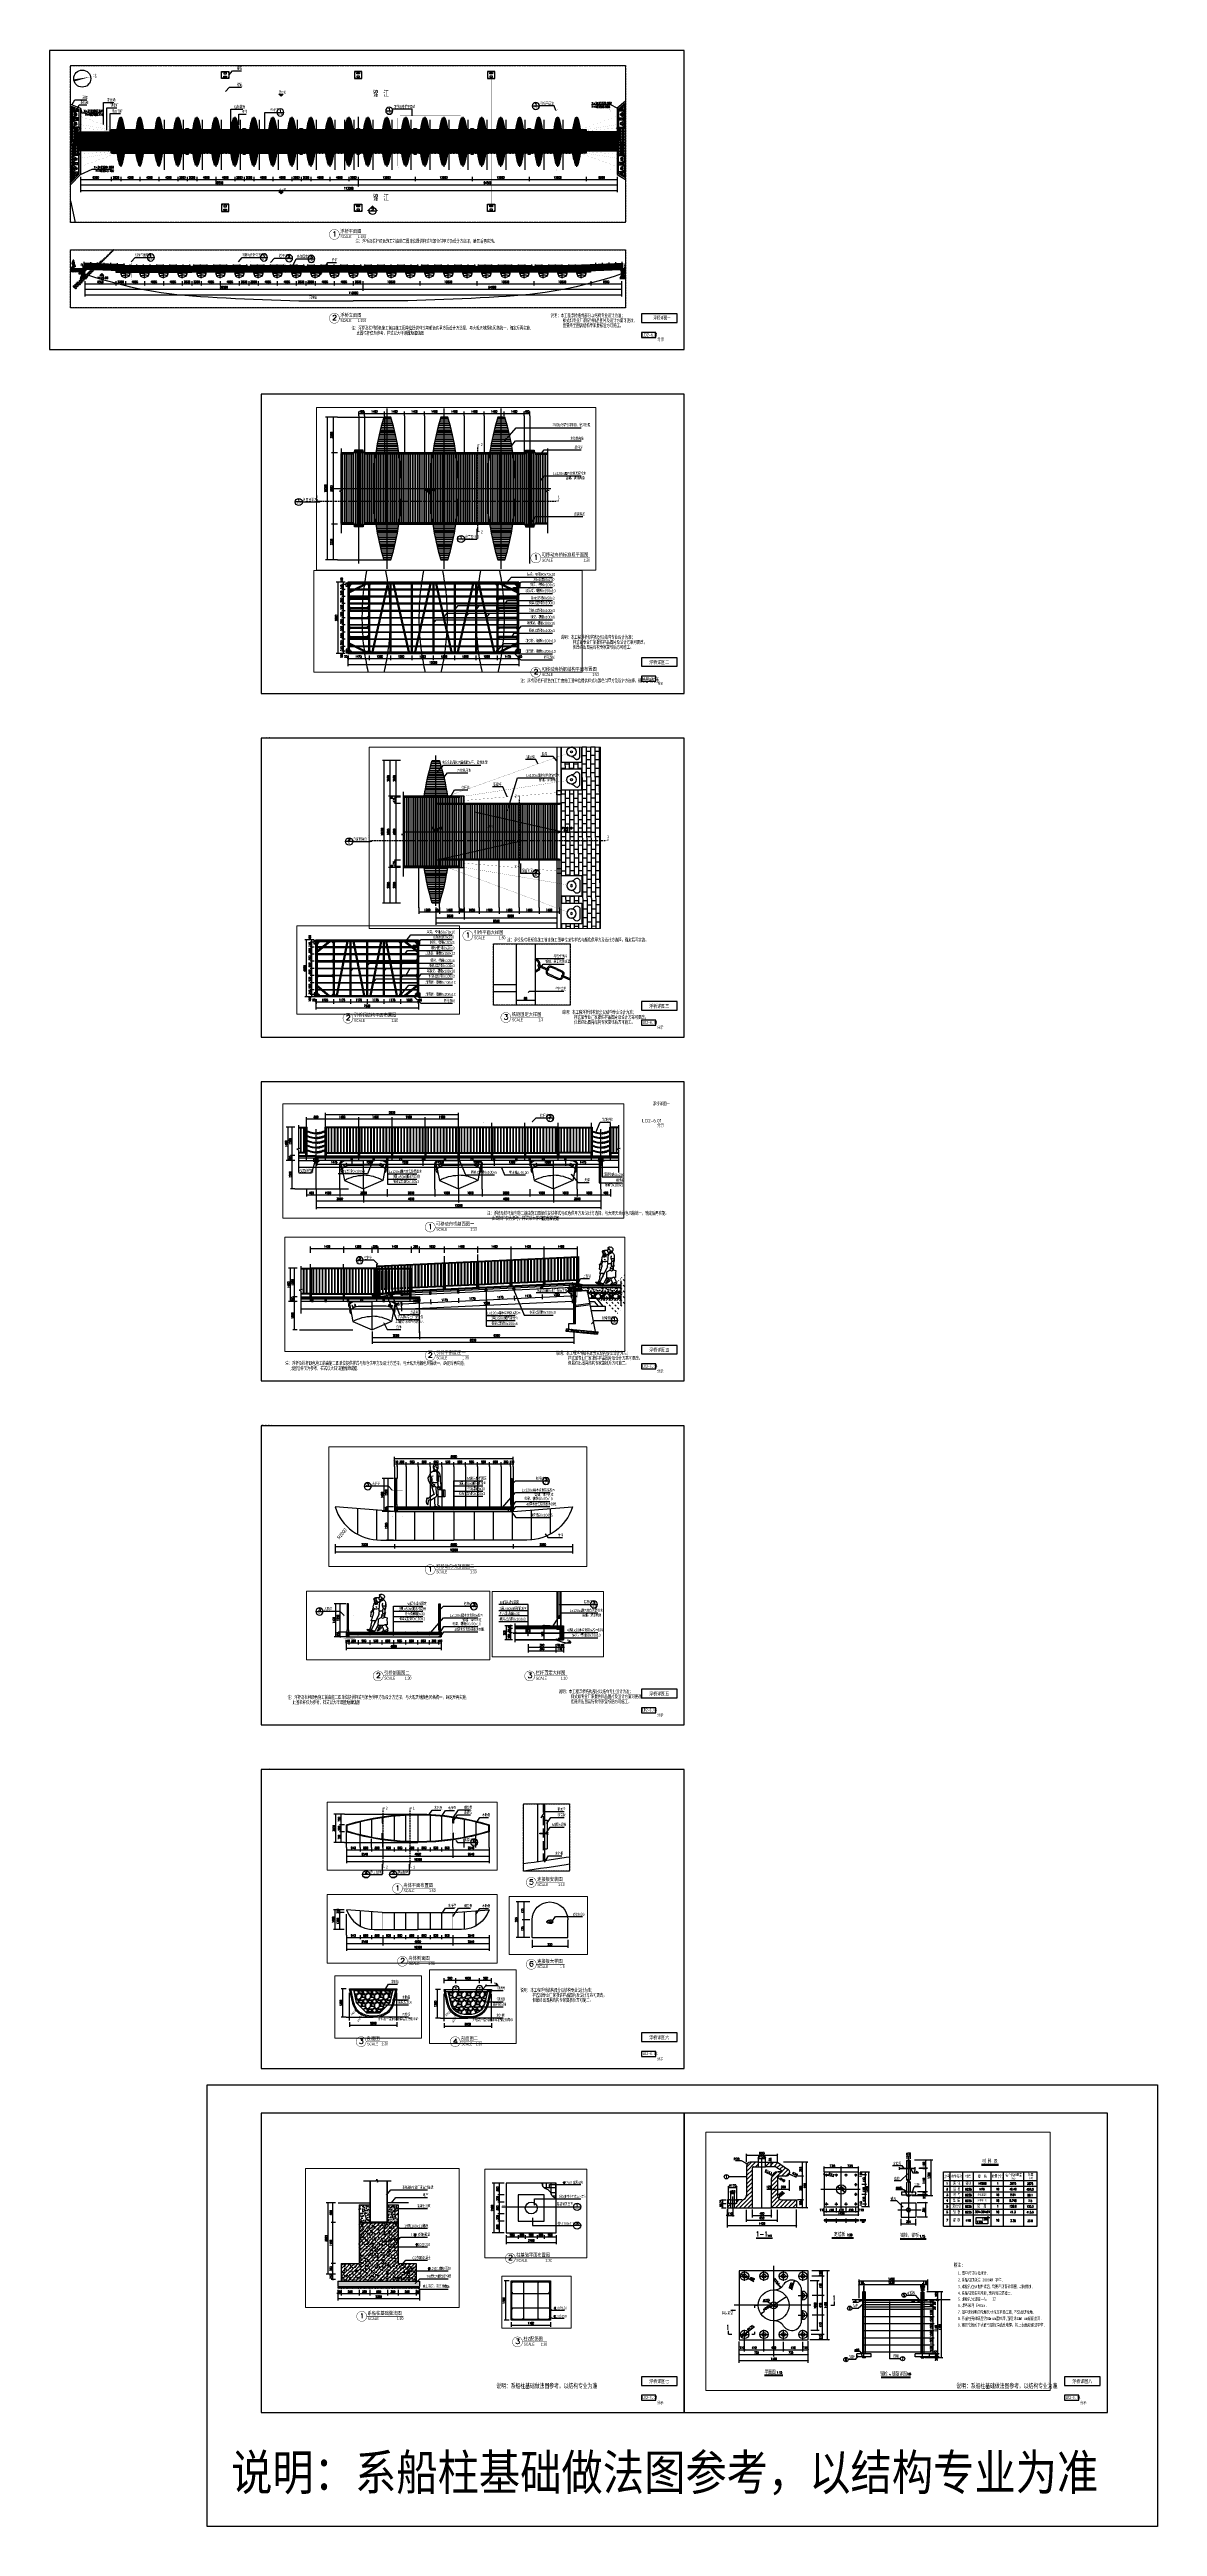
# Paper-space layout 'Layout1' of a CAD drawing. Extents: x -1128 to 427, y -2405 to 1073.
# The model-space entities are those that its viewports show. They can reach past a viewport. Long polylines and large blocks are cut down to what shows.
import ezdxf
from ezdxf.enums import TextEntityAlignment as Align

# ---------------------------------------------------------------- set-up
doc = ezdxf.new("R2010")
doc.units = 0
doc.header["$LTSCALE"] = 10
doc.header["$MEASUREMENT"] = 0
for name, pattern in [('1', [7.5, 5, -2.5]), ('3', [14, 10, -1.6, 0.8, -1.6]), ('ACAD_ISO02W100', [15, 12, -3]), ('DASH', [0.35, 0.25, -0.1]), ('DASHDOT', [1, 0.5, -0.25, 0, -0.25]), ('DASHED', [0.75, 0.5, -0.25]), ('DOTE', [2.42, 2, -0.2, 0.02, -0.2])]:
    doc.linetypes.add(name, pattern=pattern)
for name, color, linetype in [('-HD-轮廓线', 4, 'Continuous'), ('0-HATCH', 11, 'Continuous'), ('0-MISC', 8, 'Continuous'), ('0-园建', 4, 'Continuous'), ('0-立面细', 2, 'Continuous'), ('00-Palm-园建', 4, 'Continuous'), ('00-Palm-填充', 8, 'Continuous'), ('00-Palm-文字', 7, 'Continuous'), ('00-Palm-标注', 3, 'Continuous'), ('00-Palm-波打线', 11, 'Continuous'), ('00-Palm-道路中线', 1, 'DOTE'), ('00-Ped..Face', 4, 'Continuous'), ('00-Ped..Hatch', 8, 'Continuous'), ('00-Ped..Section', 5, 'Continuous'), ('00-园建', 4, 'Continuous'), ('00-填充', 8, 'Continuous'), ('00-文字', 7, 'Continuous'), ('00-标注', 3, 'Continuous'), ('00-标高', 3, 'Continuous'), ('00-立面细', 2, 'Continuous'), ('00-结构', 6, 'Continuous'), ('00-结构边线', 5, 'Continuous'), ('00-铺装', 8, 'Continuous'), ('04', 4, 'Continuous'), ('06', 6, 'Continuous'), ('0园建', 30, 'Continuous'), ('1', 1, 'Continuous'), ('2', 2, 'Continuous'), ('3', 3, '3'), ('4', 4, 'Continuous'), ('5', 4, 'Continuous'), ('DIM', 6, 'Continuous'), ('DIM_COOR', 3, 'Continuous'), ('DIM_ELEV', 3, 'Continuous'), ('DIM_IDEN', 3, 'Continuous'), ('DIM_LEAD', 3, 'Continuous'), ('DIM_SYMB', 3, 'Continuous'), ('DOTE', 1, 'DOTE'), ('HD-05铺装分隔线', 33, 'Continuous'), ('HD-11填充', 8, 'Continuous'), ('L-填充', 250, 'Continuous'), ('PUB_DIM', 3, 'Continuous'), ('PUB_TEXT', 7, 'Continuous'), ('S-4-铺装填充', 8, 'Continuous'), ('TC', 3, 'Continuous'), ('Wall-LLS', 4, 'Continuous'), ('XI', 1, '1'), ('地板', 15, 'Continuous'), ('型钢', 6, 'Continuous'), ('标注2', 7, 'Continuous')]:
    doc.layers.add(name, color=color, linetype=linetype)
doc.layers.add('_TSZ_PLOT_MARK', color=1, linetype='Continuous', plot=False)
doc.layers.add('方通', color=4, linetype='Continuous', lineweight=30)
doc.layers.add('标注', color=3, linetype='Continuous', lineweight=13)
doc.styles.add('_KCYD_DIM', font='gbenor.shx', dxfattribs={"height": 2.5, "bigfont": 'gbcbig.shx'})
doc.styles.add('_TCH_DIM', font='SIMPLEX', dxfattribs={"bigfont": 'GBCBIG'})
doc.styles.add('_TCH_DIM_T3', font='SIMPLEX', dxfattribs={"width": 0.705882, "bigfont": 'GBCBIG'})
doc.styles.add('_TSZ_PLOT_MARK', font='tssdeng.shx', dxfattribs={"width": 0.7, "bigfont": 'tssdchn.shx'})
doc.styles.add('COMP', font='COMPLEX', dxfattribs={"bigfont": 'hztxt'})
doc.styles.add('COMPLEX', font='COMPLEX.shx', dxfattribs={"bigfont": 'hztxt.shx'})
doc.styles.add('FSA', font='txt.shx', dxfattribs={"bigfont": 'fs.shx'})
doc.styles.add('HZTEXT', font='', dxfattribs={"width": 0.7})
doc.styles.add('PALMstyle', font='HAIWENRS', dxfattribs={"width": 0.7, "bigfont": 'HZTXT'})
doc.styles.get("Standard").update_dxf_attribs({"font": 'gbenor.shx', "bigfont": 'gbcbig.shx'})
doc.styles.add('仿宋', font='', dxfattribs={"width": 0.5})
doc.styles.add('黑体', font='simhei.ttf')
doc.styles.get('HZTEXT').set_extended_font_data('FangSong_GB2312')
doc.styles.get('仿宋').set_extended_font_data('STSong')
doc.linetypes.add('ZIGZAG', pattern='A,0.0001,-0.2,[131,ltypeshp.shx,S=0.2,R=0,X=-0.2,Y=0],-0.4,[131,ltypeshp.shx,S=0.2,R=180,X=0.2,Y=0],-0.2', length=0.8001)
doc.dimstyles.new('_TCH_ARCH&&10', dxfattribs={"dimtxt": 29.75, "dimasz": 10, "dimexe": 25, "dimexo": 30, "dimgap": 12.625, "dimtad": 1, "dimdec": 0, "dimrnd": 5, "dimzin": 0, "dimdsep": 46, "dimtxsty": '_TCH_DIM_T3', "dimblk": 'ARCHTICK', "dimcen": 0.09, "dimclrt": 7, "dimazin": 2, "dimtfac": 1, "dimtdec": 0, "dimtix": 1, "dimtmove": 2, "dimatfit": 3, "dimfxl": 0, "dimtolj": 1, "dimtzin": 0, "dimarcsym": 0})
doc.dimstyles.new('_TCH_ARCH&&150', dxfattribs={"dimtxt": 446.25, "dimasz": 150, "dimexe": 375, "dimexo": 450, "dimgap": 189.375, "dimtad": 1, "dimdec": 0, "dimrnd": 5, "dimzin": 0, "dimdsep": 46, "dimtxsty": '_TCH_DIM_T3', "dimblk": 'ARCHTICK', "dimcen": 0.09, "dimclrt": 7, "dimazin": 2, "dimtfac": 1, "dimtdec": 0, "dimtix": 1, "dimtmove": 2, "dimatfit": 3, "dimfxl": 0, "dimtolj": 1, "dimtzin": 0, "dimarcsym": 0})
doc.dimstyles.new('_TCH_ARCH&&20', dxfattribs={"dimtxt": 59.5, "dimasz": 20, "dimexe": 50, "dimexo": 60, "dimgap": 25.25, "dimtad": 1, "dimdec": 0, "dimrnd": 5, "dimzin": 0, "dimdsep": 46, "dimtxsty": '_TCH_DIM_T3', "dimblk": 'ARCHTICK', "dimcen": 0.09, "dimclrt": 7, "dimazin": 2, "dimtfac": 1, "dimtdec": 0, "dimtix": 1, "dimtmove": 2, "dimatfit": 3, "dimfxl": 0, "dimtolj": 1, "dimtzin": 0, "dimarcsym": 0})
doc.dimstyles.new('_TCH_ARCH&&3', dxfattribs={"dimtxt": 8.925, "dimasz": 3, "dimexe": 7.5, "dimexo": 9, "dimgap": 3, "dimtad": 1, "dimdec": 0, "dimrnd": 5, "dimzin": 0, "dimdsep": 46, "dimtxsty": '_TCH_DIM_T3', "dimblk": 'ARCHTICK', "dimcen": 0.09, "dimclrt": 7, "dimazin": 2, "dimtfac": 1, "dimtdec": 0, "dimtix": 1, "dimtmove": 2, "dimatfit": 3, "dimfxl": 0, "dimtolj": 1, "dimtzin": 0, "dimarcsym": 0})
doc.dimstyles.new('_TCH_ARCH&&30', dxfattribs={"dimtxt": 89.25, "dimasz": 30, "dimexe": 75, "dimexo": 90, "dimgap": 37.875, "dimtad": 1, "dimdec": 0, "dimrnd": 5, "dimzin": 0, "dimdsep": 46, "dimtxsty": '_TCH_DIM_T3', "dimblk": 'ARCHTICK', "dimcen": 0.09, "dimclrt": 7, "dimazin": 2, "dimtfac": 1, "dimtdec": 0, "dimtix": 1, "dimtmove": 2, "dimatfit": 3, "dimfxl": 0, "dimtolj": 1, "dimtzin": 0, "dimarcsym": 0})
doc.dimstyles.new('_TCH_ARCH&&5', dxfattribs={"dimtxt": 14.875, "dimasz": 5, "dimexe": 12.5, "dimexo": 15, "dimgap": 5, "dimtad": 1, "dimdec": 0, "dimrnd": 5, "dimzin": 0, "dimdsep": 46, "dimtxsty": '_TCH_DIM_T3', "dimblk": 'ARCHTICK', "dimcen": 0.09, "dimclrt": 7, "dimazin": 2, "dimtfac": 1, "dimtdec": 0, "dimtix": 1, "dimtmove": 2, "dimatfit": 3, "dimfxl": 0, "dimtolj": 1, "dimtzin": 0, "dimarcsym": 0})
doc.dimstyles.new('_TCH_ARCH&&50', dxfattribs={"dimtxt": 148.75, "dimasz": 50, "dimexe": 125, "dimexo": 150, "dimgap": 63.125, "dimtad": 1, "dimdec": 0, "dimrnd": 5, "dimzin": 0, "dimdsep": 46, "dimtxsty": '_TCH_DIM_T3', "dimblk": 'ARCHTICK', "dimcen": 0.09, "dimclrt": 7, "dimazin": 2, "dimtfac": 1, "dimtdec": 0, "dimtix": 1, "dimtmove": 2, "dimatfit": 3, "dimfxl": 0, "dimtolj": 1, "dimtzin": 0, "dimarcsym": 0})
doc.dimstyles.get("Standard").update_dxf_attribs({"dimscale": 100, "dimtxt": 3.5, "dimasz": 1, "dimexe": 2.5, "dimexo": 3, "dimgap": 1.5, "dimtad": 1, "dimdec": 0, "dimzin": 0, "dimdsep": 46, "dimtxsty": 'Standard', "dimblk": 'ARCHTICK', "dimcen": 0.09, "dimadec": 0, "dimazin": 0, "dimtfac": 1, "dimtdec": 0, "dimtix": 1, "dimtmove": 2, "dimatfit": 3, "dimfxl": 0, "dimtolj": 1, "dimtzin": 0, "dimarcsym": 0})
pattern_1 = [(0, (23662.75, 15439.87), (300, 600), [0, -600]), (0, (23311.75, 15358.87), (300, 600), [0, -600]), (0, (23506.75, 15352.87), (300, 600), [0, -600]), (0, (23719.75, 15529.87), (300, 600), [0, -600]), (0, (23470.75, 15322.87), (300, 600), [0, -600]), (0, (23779.75, 15907.87), (300, 600), [0, -600]), (0, (23596.75, 15859.87), (300, 600), [0, -600]), (0, (23692.75, 15784.87), (300, 600), [0, -600]), (0, (23203.75, 15772.87), (300, 600), [0, -600]), (0, (23497.75, 15745.87), (300, 600), [0, -600]), (0, (23383.75, 15592.87), (300, 600), [0, -600]), (0, (23389.75, 15367.87), (300, 600), [0, -600]), (0, (23614.75, 15343.87), (300, 600), [0, -600]), (0, (23779.75, 15607.87), (300, 600), [0, -600]), (0, (23218.75, 15514.87), (300, 600), [0, -600]), (0, (23269.75, 15616.87), (300, 600), [0, -600]), (0, (23503.75, 15574.87), (300, 600), [0, -600]), (0, (23419.75, 15487.87), (300, 600), [0, -600]), (0, (23371.75, 15685.87), (300, 600), [0, -600]), (0, (23446.75, 15910.87), (300, 600), [0, -600]), (0, (23242.75, 15388.87), (300, 600), [0, -600]), (0, (23572.75, 15787.87), (300, 600), [0, -600]), (0, (23293.75, 15796.87), (300, 600), [0, -600]), (0, (23245.75, 15874.87), (300, 600), [0, -600]), (130.601294, (23742.89, 15720.008), (-1499.9999834, 1800.000008), [26.34155, -11037.111]), (18.43495, (23700.03, 15731.44), (1499.999994, 599.999996), [27.1052, -3767.6279]), (90, (23700.03, 15705.72), (300, 600), [25.7143, -1174.28565]), (161.56505, (23725.75, 15697.15), (-1500.000008, 599.999955), [27.1052, -3767.6279]), (53.130102, (23725.75, 15697.15), (300, 600), [28.5714, -2971.4285]), (135, (23748.6, 15391.44), (-300.00004, 599.99996), [24.2437, -1672.8126]), (45, (23714.32, 15391.44), (300, 600), [24.2437, -1672.8126]), (135, (23731.46, 15374.3), (-300.00004, 599.99996), [24.2437, -1672.8126]), (45, (23731.46, 15374.3), (300, 600), [24.2437, -1672.8126]), (116.56505, (23460.03, 15794.3), (-5e-05, 1200), [31.9438, -638.8765]), (180, (23445.75, 15822.87), (-300, 600), [34.2857, -565.71425]), (63.43495, (23397.2, 15794.3), (3e-06, 1200), [31.9438, -638.8765]), (116.56505, (23411.46, 15765.7), (-5e-05, 1200), [31.9438, -638.8765]), (0, (23411.46, 15765.7), (300, 600), [34.2857, -565.71425]), (63.43495, (23445.75, 15765.7), (3e-06, 1200), [31.9438, -638.8765]), (107.102728, (23685.747, 15591.437), (-899.9999656, 3000.0000048), [38.86135, -16282.9025]), (143.972626, (23674.32, 15628.58), (-5699.9999277, 4199.999995), [38.86135, -8122.02]), (180, (23642.9, 15651.44), (-300, 600), [37.1429, -562.8571]), (36.027373, (23574.32, 15628.58), (5699.999958, 4199.9999547), [38.86135, -8122.02]), (71.56505, (23562.89, 15594.29), (900.000005, 2999.999995), [36.1403, -3758.5928]), (107.102728, (23574.319, 15557.15), (-899.9999656, 3000.0000048), [38.86135, -16282.9025]), (143.972626, (23605.747, 15534.294), (-5699.9999277, 4199.999995), [38.86135, -8122.02]), (0, (23605.75, 15534.3), (300, 600), [37.1429, -562.8571]), (36.027373, (23642.89, 15534.294), (5699.999958, 4199.9999547), [38.86135, -8122.02]), (71.56505, (23674.32, 15557.15), (900.000005, 2999.999995), [36.1403, -3758.5928]), (150.255118, (23691.46, 15871.44), (-900.000002, 599.999993), [23.035, -4814.3196]), (90, (23671.46, 15860), (300, 600), [22.8571, -1177.14275]), (29.744881, (23671.46, 15860.01), (900, 599.999997), [23.035, -4814.3196]), (116.56505, (23551.46, 15445.7), (-5e-05, 1200), [31.9438, -638.8765]), (168.690067, (23537.176, 15474.294), (-2700.000002, 599.999985), [29.13725, -6089.6855]), (41.185925, (23485.747, 15460.008), (7499.9999546, 6599.9999423), [30.3718, -12725.802]), (90, (23485.75, 15431.44), (300, 600), [28.5714, -1171.4285]), (138.814074, (23508.604, 15411.437), (-7499.9998667, 6600.000042), [30.3718, -12725.802]), (16.699244, (23508.604, 15411.437), (9899.9999255, 2999.9999686), [29.82945, -12498.5375]), (60.945396, (23537.176, 15420.008), (299.9999992, 599.9999947), [29.4161, -12325.3395]), (109.983106, (23300.033, 15697.15), (-1500.0000056, 4199.9999889), [33.442, -14012.1975]), (155.556045, (23288.604, 15728.58), (-3900.0000149, 1799.9999626), [34.523, -14465.1315]), (24.443955, (23225.747, 15728.58), (3900.000002, 1799.9999913), [34.523, -14465.1315]), (70.0168934, (23214.319, 15697.15), (1500.0000045, 4199.9999896), [33.442, -14012.1975]), (109.983106, (23225.747, 15665.723), (-1500.0000056, 4199.9999889), [33.442, -14012.1975]), (160.016893, (23257.176, 15654.294), (-1500.000001, 599.999973), [33.442, -6989.3775]), (19.983107, (23257.176, 15654.294), (1499.999992, 599.999999), [33.442, -6989.3775]), (70.0168934, (23288.604, 15665.723), (1500.0000045, 4199.9999896), [33.442, -14012.1975]), (122.005383, (23522.89, 15642.865), (-300.00004, 599.999969), [26.9542, -5633.434]), (18.43495, (23482.89, 15657.15), (1499.999994, 599.999996), [27.1052, -3767.6279]), (90, (23482.9, 15631.44), (300, 600), [25.7143, -1174.28565]), (161.56505, (23508.6, 15622.87), (-1500.000008, 599.999955), [27.1052, -3767.6279]), (54.462322, (23508.604, 15622.865), (2099.999997, 2999.9999955), [24.5781, -10298.2115]), (116.56505, (23348.6, 15497.15), (-5e-05, 1200), [31.9438, -638.8765]), (180, (23334.3, 15525.7), (-300, 600), [31.4286, -568.5714]), (59.036243, (23285.747, 15497.15), (300.000001, 599.999997), [33.3197, -6963.822]), (120.963756, (23302.89, 15468.58), (-300.000041, 599.9999724), [33.3197, -6963.822]), (0, (23302.9, 15468.6), (300, 600), [31.4286, -568.5714]), (63.43495, (23334.3, 15468.6), (3e-06, 1200), [31.9438, -638.8765])]
pattern_2 = [(0, (11916.67, 41837.53), (0, 375), [18.75, -56.25, 18.75, -281.25]), (0, (12010.42, 41875.03), (0, 375), [18.75, -356.25]), (0, (11822.92, 41912.53), (0, 375), [37.5, -337.5]), (0, (11729.17, 41931.3), (0, 375), [56.25, -318.75]), (0, (11916.67, 41950.03), (0, 375), [37.5, -37.5, 56.25, -243.75]), (0, (11897.92, 42006.3), (0, 375), [56.25, -318.75]), (0, (11804.17, 42025.03), (0, 375), [56.25, -131.25, 56.25, -131.25]), (0, (11729.17, 42081.3), (0, 375), [56.25, -18.75, 18.75, -281.25]), (0, (11972.92, 42118.8), (0, 375), [18.75, -356.25]), (0, (11897.92, 42156.3), (0, 375), [37.5, -337.5]), (90, (11654.17, 42175.03), (-375, 2e-14), [37.5, -337.5]), (90, (11691.67, 41912.53), (-375, 2e-14), [18.75, -37.5, 56.25, -262.5]), (90, (11785.42, 41950.03), (-375, 2e-14), [75, -18.75, 18.75, -262.5]), (90, (11841.67, 42043.8), (-375, 2e-14), [56.25, -318.75]), (90, (11860.42, 41875.03), (-375, 2e-14), [37.5, -337.5]), (90, (11879.17, 42175.03), (-375, 2e-14), [37.5, -337.5]), (90, (11897.92, 41950.03), (-375, 2e-14), [37.5, -187.5, 18.75, -131.25]), (90, (11954.17, 42137.53), (-375, 2e-14), [18.75, -18.75, 18.75, -318.75]), (90, (11972.92, 41968.8), (-375, 2e-14), [37.5, -56.25, 37.5, -243.75]), (90, (11991.67, 41875.03), (-375, 2e-14), [37.5, -337.5]), (45, (11672.92, 41875.03), (2e-14, 375), [53.03287, -106.06601, 79.5495, -291.6817]), (45, (11654.17, 41875.03), (2e-14, 375), [53.033, -477.29708]), (45, (11860.42, 41912.53), (2e-14, 375), [53.033, -477.29708]), (45, (11822.92, 42100.03), (2e-14, 375), [53.033, -477.29708]), (45, (11991.67, 41912.53), (2e-14, 375), [53.033, -477.29708]), (45, (11672.92, 41950.03), (2e-14, 375), [26.5165, -503.81355]), (45, (11710.42, 42062.53), (2e-14, 375), [26.5165, -503.81355]), (45, (11747.92, 41931.28), (2e-14, 375), [26.5165, -503.81355]), (45, (11785.42, 42062.53), (2e-14, 375), [26.5165, -503.81355]), (45, (11897.92, 41987.53), (2e-14, 375), [26.5165, -503.81355]), (45, (11897.92, 42193.78), (2e-14, 375), [26.5165, -503.81355]), (45, (11935.42, 42156.28), (2e-14, 375), [26.5165, -503.81355]), (45, (11954.17, 41950.03), (2e-14, 375), [26.5165, -503.81355]), (45, (11972.92, 41856.28), (2e-14, 375), [26.5165, -503.81355]), (45, (11972.92, 42006.28), (2e-14, 375), [26.5165, -503.81355]), (45, (11972.92, 42193.78), (2e-14, 375), [26.5165, -503.81355]), (45, (11991.67, 42118.78), (2e-14, 375), [26.5165, -503.81355]), (135, (11916.67, 42156.28), (-375, 2e-14), [26.5165, -503.81355]), (135, (11954.17, 42193.78), (-375, 2e-14), [26.5165, -503.81355]), (135, (11972.92, 42118.78), (-375, 2e-14), [26.5165, -503.81355]), (135, (12029.17, 42193.78), (-375, 2e-14), [26.5165, -503.81355]), (135, (11841.67, 42062.53), (-375, 2e-14), [26.5165, -503.81355]), (135, (11804.17, 42025.03), (-375, 2e-14), [26.5165, -503.81355]), (135, (11691.67, 41931.28), (-375, 2e-14), [26.5165, -503.81355]), (135, (11729.17, 41931.28), (-375, 2e-14), [26.5165, -503.81355]), (135, (11766.67, 42062.53), (-375, 2e-14), [26.5165, -503.81355]), (135, (11691.67, 42006.28), (-375, 2e-14), [26.5165, -503.81355]), (135, (11916.67, 41950.03), (-375, 2e-14), [26.5165, -503.81355]), (135, (11972.92, 41987.53), (-375, 2e-14), [26.5165, -503.81355]), (135, (11991.67, 41912.53), (-375, 2e-14), [26.5165, -503.81355]), (135, (11991.67, 41950.03), (-375, 2e-14), [26.5165, -503.81355]), (135, (12010.42, 41875.03), (-375, 2e-14), [26.5165, -503.81355]), (135, (11710.42, 42100.03), (-375, 2e-14), [53.033, -477.29708]), (135, (11897.92, 41987.53), (-375, 2e-14), [53.033, -477.29708]), (135, (11879.17, 41856.28), (-375, 2e-14), [132.58252, -397.74756]), (26.56505, (11654.17, 42025.03), (375, 3e-06), [41.925, -796.60045]), (26.56505, (11710.42, 41912.53), (375, 3e-06), [41.925, -796.60045]), (26.56505, (11785.42, 42081.28), (375, 3e-06), [41.925, -796.60045]), (26.56505, (11935.42, 41837.53), (375, 3e-06), [41.925, -796.60045]), (26.56505, (11879.17, 41931.28), (375, 3e-06), [41.925, -796.60045]), (26.56505, (11916.67, 42006.28), (375, 3e-06), [41.925, -796.60045]), (26.56505, (11860.42, 42137.53), (375, 3e-06), [41.925, -796.60045]), (26.56505, (11991.67, 42118.78), (375, 3e-06), [41.925, -796.60045]), (63.43495, (11691.67, 42025.03), (4e-07, 375), [41.925, -796.60045]), (63.43495, (11691.67, 42043.78), (4e-07, 375), [41.925, -796.60045]), (63.43495, (11841.67, 42100.03), (4e-07, 375), [83.85, -754.67545]), (63.43495, (11972.92, 42081.28), (4e-07, 375), [41.925, -796.60045]), (63.43495, (11954.17, 42025.03), (4e-07, 375), [41.925, -796.60045]), (63.43495, (11766.67, 41950.03), (4e-07, 375), [41.925, -796.60045]), (63.43495, (11954.17, 42156.28), (4e-07, 375), [41.925, -796.60045]), (63.43495, (12010.42, 42137.53), (4e-07, 375), [41.925, -796.60045]), (116.56505, (11672.92, 42137.53), (-3e-06, 375), [41.925, -796.60045]), (116.56505, (11879.17, 41837.53), (-3e-06, 375), [41.925, -796.60045]), (116.56505, (11710.42, 42081.28), (-3e-06, 375), [41.925, -796.60045]), (116.56505, (11991.67, 42043.78), (-3e-06, 375), [41.925, -796.60045]), (116.56505, (11860.42, 42025.03), (-3e-06, 375), [41.925, -796.60045]), (116.56505, (11972.92, 42100.03), (-3e-06, 375), [41.925, -796.60045]), (116.56505, (11785.42, 42025.03), (-3e-06, 375), [41.925, -796.60045]), (116.56505, (11710.42, 41950.03), (-3e-06, 375), [41.925, -796.60045]), (153.43495, (11691.67, 42118.78), (-375, 4e-07), [41.925, -796.60045]), (153.43495, (11822.92, 41912.53), (-375, 4e-07), [41.925, -796.60045]), (153.43495, (11747.92, 42081.28), (-375, 4e-07), [41.925, -796.60045]), (153.43495, (11972.92, 41931.28), (-375, 4e-07), [41.925, -796.60045]), (153.43495, (11916.67, 41837.53), (-375, 4e-07), [41.925, -796.60045]), (153.43495, (11954.17, 42137.53), (-375, 4e-07), [41.925, -796.60045]), (153.43495, (11897.92, 42006.28), (-375, 4e-07), [41.925, -796.60045]), (153.43495, (11691.67, 42118.78), (-375, 4e-07), [41.925, -796.60045]), (153.43495, (12029.17, 42025.03), (-375, 4e-07), [41.925, -796.60045]), (243.43495, (11672.92, 41875.03), (-4e-07, -375), [41.925, -796.60045])]
pattern_3 = [(45, (204276.33, 107987.69), (-56.1266, 56.1266), [])]
pattern_4 = [(90, (0, 0), (-125, 8e-15), [])]
pattern_5 = [(90, (5, 0), (-125, 8e-15), [])]
pattern_6 = [(0, (-24172, -93753.85), (300, 600), [0, -600]), (0, (-24523, -93834.85), (300, 600), [0, -600]), (0, (-24328, -93840.85), (300, 600), [0, -600]), (0, (-24115, -93663.85), (300, 600), [0, -600]), (0, (-24364, -93870.85), (300, 600), [0, -600]), (0, (-24055, -93285.85), (300, 600), [0, -600]), (0, (-24238, -93333.85), (300, 600), [0, -600]), (0, (-24142, -93408.85), (300, 600), [0, -600]), (0, (-24631, -93420.85), (300, 600), [0, -600]), (0, (-24337, -93447.85), (300, 600), [0, -600]), (0, (-24451, -93600.85), (300, 600), [0, -600]), (0, (-24445, -93825.85), (300, 600), [0, -600]), (0, (-24220, -93849.85), (300, 600), [0, -600]), (0, (-24055, -93585.85), (300, 600), [0, -600]), (0, (-24616, -93678.85), (300, 600), [0, -600]), (0, (-24565, -93576.85), (300, 600), [0, -600]), (0, (-24331, -93618.85), (300, 600), [0, -600]), (0, (-24415, -93705.85), (300, 600), [0, -600]), (0, (-24463, -93507.85), (300, 600), [0, -600]), (0, (-24388, -93282.85), (300, 600), [0, -600]), (0, (-24592, -93804.85), (300, 600), [0, -600]), (0, (-24262, -93405.85), (300, 600), [0, -600]), (0, (-24541, -93396.85), (300, 600), [0, -600]), (0, (-24589, -93318.85), (300, 600), [0, -600]), (130.601294, (-24091.862, -93473.705), (-1499.9999834, 1800.000008), [26.34155, -11037.111]), (18.43495, (-24134.72, -93462.28), (1499.999994, 599.999996), [27.1052, -3767.6279]), (90, (-24134.72, -93488), (300, 600), [25.7143, -1174.28565]), (161.56505, (-24109.005, -93496.56), (-1500.000008, 599.999955), [27.1052, -3767.6279]), (53.130102, (-24109, -93496.56), (300, 600), [28.5714, -2971.4285]), (135, (-24086.15, -93802.28), (-300.00004, 599.99996), [24.2437, -1672.8126]), (45, (-24120.43, -93802.28), (300, 600), [24.2437, -1672.8126]), (135, (-24103.3, -93819.42), (-300.00004, 599.99996), [24.2437, -1672.8126]), (45, (-24103.3, -93819.42), (300, 600), [24.2437, -1672.8126]), (116.56505, (-24374.7, -93399.4), (-5e-05, 1200), [31.9438, -638.8765]), (180, (-24389, -93370.85), (-300, 600), [34.2857, -565.71425]), (63.43495, (-24437.6, -93399.4), (3e-06, 1200), [31.9438, -638.8765]), (116.56505, (-24423.3, -93428), (-5e-05, 1200), [31.9438, -638.8765]), (0, (-24423.3, -93428), (300, 600), [34.2857, -565.71425]), (63.43495, (-24389, -93428), (3e-06, 1200), [31.9438, -638.8765]), (107.102728, (-24149.005, -93602.277), (-899.9999656, 3000.0000048), [38.86135, -16282.9025]), (143.972626, (-24160.433, -93565.134), (-5699.9999277, 4199.999995), [38.86135, -8122.02]), (180, (-24191.86, -93542.3), (-300, 600), [37.1429, -562.8571]), (36.027373, (-24260.433, -93565.134), (5699.999958, 4199.9999547), [38.86135, -8122.02]), (71.56505, (-24271.86, -93599.42), (900.000005, 2999.999995), [36.1403, -3758.5928]), (107.102728, (-24260.433, -93636.562), (-899.9999656, 3000.0000048), [38.86135, -16282.9025]), (143.972626, (-24229.005, -93659.42), (-5699.9999277, 4199.999995), [38.86135, -8122.02]), (0, (-24229, -93659.4), (300, 600), [37.1429, -562.8571]), (36.027373, (-24191.86, -93659.42), (5699.999958, 4199.9999547), [38.86135, -8122.02]), (71.56505, (-24160.43, -93636.56), (900.000005, 2999.999995), [36.1403, -3758.5928]), (150.255118, (-24143.29, -93322.28), (-900.000002, 599.999993), [23.035, -4814.3196]), (90, (-24163.3, -93333.7), (300, 600), [22.8571, -1177.14275]), (29.744881, (-24163.29, -93333.705), (900, 599.999997), [23.035, -4814.3196]), (116.56505, (-24283.3, -93748), (-5e-05, 1200), [31.9438, -638.8765]), (168.690067, (-24297.576, -93719.42), (-2700.000002, 599.999985), [29.13725, -6089.6855]), (41.185925, (-24349.005, -93733.705), (7499.9999546, 6599.9999423), [30.3718, -12725.802]), (90, (-24349, -93762.28), (300, 600), [28.5714, -1171.4285]), (138.814074, (-24326.148, -93782.277), (-7499.9998667, 6600.000042), [30.3718, -12725.802]), (16.699244, (-24326.148, -93782.277), (9899.9999255, 2999.9999686), [29.82945, -12498.5375]), (60.945396, (-24297.576, -93773.705), (299.9999992, 599.9999947), [29.4161, -12325.3395]), (109.983106, (-24534.72, -93496.562), (-1500.0000056, 4199.9999889), [33.442, -14012.1975]), (155.556045, (-24546.148, -93465.134), (-3900.0000149, 1799.9999626), [34.523, -14465.1315]), (24.443955, (-24609.005, -93465.134), (3900.000002, 1799.9999913), [34.523, -14465.1315]), (70.0168934, (-24620.433, -93496.562), (1500.0000045, 4199.9999896), [33.442, -14012.1975]), (109.983106, (-24609.005, -93527.99), (-1500.0000056, 4199.9999889), [33.442, -14012.1975]), (160.016893, (-24577.576, -93539.42), (-1500.000001, 599.999973), [33.442, -6989.3775]), (19.983107, (-24577.576, -93539.42), (1499.999992, 599.999999), [33.442, -6989.3775]), (70.0168934, (-24546.148, -93527.99), (1500.0000045, 4199.9999896), [33.442, -14012.1975]), (122.005383, (-24311.86, -93550.85), (-300.00004, 599.999969), [26.9542, -5633.434]), (18.43495, (-24351.86, -93536.56), (1499.999994, 599.999996), [27.1052, -3767.6279]), (90, (-24351.86, -93562.28), (300, 600), [25.7143, -1174.28565]), (161.56505, (-24326.15, -93570.85), (-1500.000008, 599.999955), [27.1052, -3767.6279]), (54.462322, (-24326.148, -93570.848), (2099.999997, 2999.9999955), [24.5781, -10298.2115]), (116.56505, (-24486.15, -93696.56), (-5e-05, 1200), [31.9438, -638.8765]), (180, (-24500.43, -93668), (-300, 600), [31.4286, -568.5714]), (59.036243, (-24549.005, -93696.56), (300.000001, 599.999997), [33.3197, -6963.822]), (120.963756, (-24531.86, -93725.134), (-300.000041, 599.9999724), [33.3197, -6963.822]), (0, (-24531.86, -93725.13), (300, 600), [31.4286, -568.5714]), (63.43495, (-24500.43, -93725.13), (3e-06, 1200), [31.9438, -638.8765])]
pattern_7 = [(0, (-35918.08, -67356.18), (0, 375), [18.75, -56.25, 18.75, -281.25]), (0, (-35824.33, -67318.68), (0, 375), [18.75, -356.25]), (0, (-36011.83, -67281.18), (0, 375), [37.5, -337.5]), (0, (-36105.58, -67262.43), (0, 375), [56.25, -318.75]), (0, (-35918.08, -67243.68), (0, 375), [37.5, -37.5, 56.25, -243.75]), (0, (-35936.83, -67187.43), (0, 375), [56.25, -318.75]), (0, (-36030.58, -67168.68), (0, 375), [56.25, -131.25, 56.25, -131.25]), (0, (-36105.58, -67112.43), (0, 375), [56.25, -18.75, 18.75, -281.25]), (0, (-35861.83, -67074.93), (0, 375), [18.75, -356.25]), (0, (-35936.83, -67037.43), (0, 375), [37.5, -337.5]), (90, (-36180.58, -67018.68), (-375, 2e-14), [37.5, -337.5]), (90, (-36143.08, -67281.18), (-375, 2e-14), [18.75, -37.5, 56.25, -262.5]), (90, (-36049.33, -67243.68), (-375, 2e-14), [75, -18.75, 18.75, -262.5]), (90, (-35993.08, -67149.93), (-375, 2e-14), [56.25, -318.75]), (90, (-35974.33, -67318.68), (-375, 2e-14), [37.5, -337.5]), (90, (-35955.58, -67018.68), (-375, 2e-14), [37.5, -337.5]), (90, (-35936.83, -67243.68), (-375, 2e-14), [37.5, -187.5, 18.75, -131.25]), (90, (-35880.58, -67056.18), (-375, 2e-14), [18.75, -18.75, 18.75, -318.75]), (90, (-35861.83, -67224.93), (-375, 2e-14), [37.5, -56.25, 37.5, -243.75]), (90, (-35843.08, -67318.68), (-375, 2e-14), [37.5, -337.5]), (45, (-36161.83, -67318.68), (2e-14, 375), [53.03287, -106.06601, 79.5495, -291.6817]), (45, (-36180.58, -67318.68), (2e-14, 375), [53.033, -477.29708]), (45, (-35974.33, -67281.18), (2e-14, 375), [53.033, -477.29708]), (45, (-36011.83, -67093.68), (2e-14, 375), [53.033, -477.29708]), (45, (-35843.08, -67281.18), (2e-14, 375), [53.033, -477.29708]), (45, (-36161.83, -67243.68), (2e-14, 375), [26.5165, -503.81355]), (45, (-36124.33, -67131.18), (2e-14, 375), [26.5165, -503.81355]), (45, (-36086.83, -67262.43), (2e-14, 375), [26.5165, -503.81355]), (45, (-36049.33, -67131.18), (2e-14, 375), [26.5165, -503.81355]), (45, (-35936.83, -67206.18), (2e-14, 375), [26.5165, -503.81355]), (45, (-35936.83, -66999.93), (2e-14, 375), [26.5165, -503.81355]), (45, (-35899.33, -67037.43), (2e-14, 375), [26.5165, -503.81355]), (45, (-35880.58, -67243.68), (2e-14, 375), [26.5165, -503.81355]), (45, (-35861.83, -67337.43), (2e-14, 375), [26.5165, -503.81355]), (45, (-35861.83, -67187.43), (2e-14, 375), [26.5165, -503.81355]), (45, (-35861.83, -66999.93), (2e-14, 375), [26.5165, -503.81355]), (45, (-35843.08, -67074.93), (2e-14, 375), [26.5165, -503.81355]), (135, (-35918.08, -67037.43), (-375, 2e-14), [26.5165, -503.81355]), (135, (-35880.58, -66999.93), (-375, 2e-14), [26.5165, -503.81355]), (135, (-35861.83, -67074.93), (-375, 2e-14), [26.5165, -503.81355]), (135, (-35805.58, -66999.93), (-375, 2e-14), [26.5165, -503.81355]), (135, (-35993.08, -67131.18), (-375, 2e-14), [26.5165, -503.81355]), (135, (-36030.58, -67168.68), (-375, 2e-14), [26.5165, -503.81355]), (135, (-36143.08, -67262.43), (-375, 2e-14), [26.5165, -503.81355]), (135, (-36105.58, -67262.43), (-375, 2e-14), [26.5165, -503.81355]), (135, (-36068.08, -67131.18), (-375, 2e-14), [26.5165, -503.81355]), (135, (-36143.08, -67187.43), (-375, 2e-14), [26.5165, -503.81355]), (135, (-35918.08, -67243.68), (-375, 2e-14), [26.5165, -503.81355]), (135, (-35861.83, -67206.18), (-375, 2e-14), [26.5165, -503.81355]), (135, (-35843.08, -67281.18), (-375, 2e-14), [26.5165, -503.81355]), (135, (-35843.08, -67243.68), (-375, 2e-14), [26.5165, -503.81355]), (135, (-35824.33, -67318.68), (-375, 2e-14), [26.5165, -503.81355]), (135, (-36124.33, -67093.68), (-375, 2e-14), [53.033, -477.29708]), (135, (-35936.83, -67206.18), (-375, 2e-14), [53.033, -477.29708]), (135, (-35955.58, -67337.43), (-375, 2e-14), [132.58252, -397.74756]), (26.56505, (-36180.58, -67168.68), (375, 3e-06), [41.925, -796.60045]), (26.56505, (-36124.33, -67281.18), (375, 3e-06), [41.925, -796.60045]), (26.56505, (-36049.33, -67112.43), (375, 3e-06), [41.925, -796.60045]), (26.56505, (-35899.33, -67356.18), (375, 3e-06), [41.925, -796.60045]), (26.56505, (-35955.58, -67262.43), (375, 3e-06), [41.925, -796.60045]), (26.56505, (-35918.08, -67187.43), (375, 3e-06), [41.925, -796.60045]), (26.56505, (-35974.33, -67056.18), (375, 3e-06), [41.925, -796.60045]), (26.56505, (-35843.08, -67074.93), (375, 3e-06), [41.925, -796.60045]), (63.43495, (-36143.08, -67168.68), (4e-07, 375), [41.925, -796.60045]), (63.43495, (-36143.08, -67149.93), (4e-07, 375), [41.925, -796.60045]), (63.43495, (-35993.08, -67093.68), (4e-07, 375), [83.85, -754.67545]), (63.43495, (-35861.83, -67112.43), (4e-07, 375), [41.925, -796.60045]), (63.43495, (-35880.58, -67168.68), (4e-07, 375), [41.925, -796.60045]), (63.43495, (-36068.08, -67243.68), (4e-07, 375), [41.925, -796.60045]), (63.43495, (-35880.58, -67037.43), (4e-07, 375), [41.925, -796.60045]), (63.43495, (-35824.33, -67056.18), (4e-07, 375), [41.925, -796.60045]), (116.56505, (-36161.83, -67056.18), (-3e-06, 375), [41.925, -796.60045]), (116.56505, (-35955.58, -67356.18), (-3e-06, 375), [41.925, -796.60045]), (116.56505, (-36124.33, -67112.43), (-3e-06, 375), [41.925, -796.60045]), (116.56505, (-35843.08, -67149.93), (-3e-06, 375), [41.925, -796.60045]), (116.56505, (-35974.33, -67168.68), (-3e-06, 375), [41.925, -796.60045]), (116.56505, (-35861.83, -67093.68), (-3e-06, 375), [41.925, -796.60045]), (116.56505, (-36049.33, -67168.68), (-3e-06, 375), [41.925, -796.60045]), (116.56505, (-36124.33, -67243.68), (-3e-06, 375), [41.925, -796.60045]), (153.43495, (-36143.08, -67074.93), (-375, 4e-07), [41.925, -796.60045]), (153.43495, (-36011.83, -67281.18), (-375, 4e-07), [41.925, -796.60045]), (153.43495, (-36086.83, -67112.43), (-375, 4e-07), [41.925, -796.60045]), (153.43495, (-35861.83, -67262.43), (-375, 4e-07), [41.925, -796.60045]), (153.43495, (-35918.08, -67356.18), (-375, 4e-07), [41.925, -796.60045]), (153.43495, (-35880.58, -67056.18), (-375, 4e-07), [41.925, -796.60045]), (153.43495, (-35936.83, -67187.43), (-375, 4e-07), [41.925, -796.60045]), (153.43495, (-36143.08, -67074.93), (-375, 4e-07), [41.925, -796.60045]), (153.43495, (-35805.58, -67168.68), (-375, 4e-07), [41.925, -796.60045]), (243.43495, (-36161.83, -67318.68), (-4e-07, -375), [41.925, -796.60045])]
pattern_8 = [(45, (156441.58, -1206.026), (-56.1266, 56.1266), [])]
pattern_9 = [(45, (0, 0), (-10.10278814, 10.10278814), []), (45, (6.735, 0), (-10.10278814, 10.10278814), [])]
pattern_10 = [(90, (6e-15, 96), (-120, 120), [6, -114]), (90, (-12, 12), (-120, 120), [12, -108]), (90, (-18, 90), (-120, 120), [6, -114]), (90, (-30, 18), (-120, 120), [6, -114]), (90, (-36, 90), (-120, 120), [6, -114]), (90, (-42, 24), (-120, 120), [6, -114]), (90, (-48, 90), (-120, 120), [6, -114]), (90, (-60, 24), (-120, 120), [6, -66, 6, -42]), (90, (-72, 24), (-120, 120), [12, -60, 6, -42]), (90, (-90, 18), (-120, 120), [6, -18, 6, -48, 6, -36]), (90, (-102, 12), (-120, 120), [6, -24, 12, -78]), (90, (-108, 90), (-120, 120), [6, -114]), (90, (-114, 12), (-120, 120), [6, -30, 6, -78]), (135, (0, 0), (-120, 2e-14), [16.97052, -152.735107]), (135, (6e-15, 102), (-120, 2e-14), [33.941124, -135.764503]), (135, (-60, 102), (-120, 2e-14), [8.4852, -161.220427]), (135, (-72, 4e-15), (-120, 2e-14), [25.45584, -144.249787]), (135, (-72, 102), (-120, 2e-14), [42.42641, -127.27922]), (135, (-90, 102), (-120, 2e-14), [25.45584, -144.249787]), (45, (-102, 78), (3e-14, 120), [8.4852, -161.220427]), (45, (-6, 36), (3e-14, 120), [16.97052, -152.735107]), (45, (-54, 42), (3e-14, 120), [16.97052, -152.735107]), (45, (-30, 78), (3e-14, 120), [16.97052, -152.735107]), (45, (-78, 72), (3e-14, 120), [16.97052, -152.735107]), (45, (-90, 78), (3e-14, 120), [25.45584, -144.249787]), (45, (-18, 48), (3e-14, 120), [25.45584, -144.249787]), (45, (-24, 66), (3e-14, 120), [25.45584, -144.249787]), (45, (-66, 48), (3e-14, 120), [25.45584, -144.249787]), (45, (-72, 60), (3e-14, 120), [25.45584, -144.249787]), (116.565051, (-24, 6), (-5e-08, 120), [13.416407, -254.91175]), (116.565051, (-18, 96), (-5e-08, 120), [53.66563, -214.662525]), (116.565051, (-36, 96), (-5e-08, 120), [53.66563, -214.662525]), (116.565051, (-48, 96), (-5e-08, 120), [53.66568, -80.4, 26.8332, -107.429277]), (116.565051, (-66, 108), (-5e-08, 120), [13.416407, -254.91175]), (116.565051, (-108, 7e-15), (-5e-08, 120), [13.416407, -254.91175]), (116.565051, (-108, 96), (-5e-08, 120), [26.832816, -241.49534]), (63.434949, (4e-15, 66), (5e-08, 120), [26.832816, -241.49534]), (63.434949, (-30, 24), (5e-08, 120), [26.832816, -241.49534]), (63.434949, (-12, 24), (5e-08, 120), [13.416407, -254.91134]), (63.434949, (-42, 30), (5e-08, 120), [40.249224, -228.078933]), (63.434949, (-42, 54), (5e-08, 120), [26.832816, -241.49534]), (63.434949, (-48, 66), (5e-08, 120), [26.832816, -241.49534]), (63.434949, (-60, 30), (5e-08, 120), [13.416407, -254.91134]), (63.434949, (-72, 36), (5e-08, 120), [13.416407, -254.91134]), (63.434949, (-96, 84), (5e-08, 120), [13.416407, -254.91134]), (63.434949, (-54, 78), (5e-08, 120), [13.416407, -254.91134]), (63.434949, (-90, 24), (5e-08, 120), [40.249224, -228.078933]), (63.434949, (-102, 18), (5e-08, 120), [26.832816, -241.49534]), (63.434949, (-66, 84), (5e-08, 120), [13.416, -120.744, 13.416, -120.752157]), (63.434949, (-90, 48), (5e-08, 120), [26.832816, -241.49534]), (63.434949, (-102, 54), (5e-08, 120), [26.832816, -241.49534]), (63.434949, (-114, 18), (5e-08, 120), [26.832816, -241.49534]), (63.434949, (-114, 54), (5e-08, 120), [26.832816, -241.49534])]
pattern_11 = [(10.9644, (11966.44, 350685.27), (-23.77487, 122.7182), [])]
pattern_12 = [(45, (97660.345, 254934.442), (-26.5165, 26.5165), [])]

# ---------------------------------------------------------------- blocks, each defined once
blk = doc.blocks.new('*U16')
at = {"layer": '00-Palm-标注', "color": 1, "const_width": 0.5}
blk.add_lwpolyline([(-7, 0, 1), (7, 0, 1)], format="xyb", close=True, dxfattribs=at)
blk.add_lwpolyline([(7, 0), (44.7, 0)], dxfattribs=at)
at = {"style": '黑体', "width": 0.85}
blk.add_attdef('图纸标题', (8.3, 2), '', height=5, dxfattribs=at)
at = {"style": 'PALMstyle', "width": 0.7}
blk.add_attdef('1:30', text='', height=4, dxfattribs=at).set_placement((44.7, -5.1), align=Align.RIGHT)
at = {"layer": '00-Palm-文字', "color": 0, "style": 'PALMstyle', "width": 0.7}
blk.add_text('SCALE', height=4, dxfattribs=at).set_placement((8.6, -5.2))
at = {"layer": '00-Palm-文字', "color": 0, "style": 'COMP', "width": 1.166667}
blk.add_attdef('A', text='', height=7, dxfattribs=at).set_placement((-3.2, -2.8), (3.8, -2.8), align=Align.FIT)
blk = doc.blocks.new('*U18')
blk.add_hatch(color=3).paths.add_polyline_path([(5, 0), (7.8, 0), (0, 7.8), (-7.8, 0), (-5, 0, -1)])
at = {"color": 2}
blk.add_line((-5, 0), (5, 0), dxfattribs=at)
blk.add_circle((0, 0), 5, dxfattribs=at)
for tag, style, width, p, p2 in [('A', 'COMP', 1.695908, (-2.2, 0.8), (2.2, 0.8)), ('LD1.01', 'PALMstyle', 0.559608, (-3.2, -3.6), (3.2, -3.6))]:
    blk.add_attdef(tag, text='', height=3, dxfattribs=dict(style=style, width=width)).set_placement(p, p2, align=Align.FIT)
blk = doc.blocks.new('索引号')
at = {"color": 2}
blk.add_line((5, 0), (-5, 0), dxfattribs=at)
blk.add_circle((0, 0), 5, dxfattribs=at)
for tag, style, width, p, p2 in [('A', 'COMP', 1.695908, (-2.17, 0.77), (2.19, 0.77)), ('LD1.01', 'PALMstyle', 0.559608, (-3.16, -3.59), (3.23, -3.59))]:
    blk.add_attdef(tag, text='', height=3, dxfattribs=dict(style=style, width=width)).set_placement(p, p2, align=Align.FIT)
blk = doc.blocks.new('*U22')
at = {"layer": '00-Palm-标注', "color": 1, "const_width": 0.5}
blk.add_lwpolyline([(-7, 0, 1), (7, 0, 1)], format="xyb", close=True, dxfattribs=at)
blk.add_lwpolyline([(7, 0), (76.1, 0)], dxfattribs=at)
at = {"style": '黑体', "width": 0.85}
blk.add_attdef('图纸标题', (8.3, 2), '', height=5, dxfattribs=at)
at = {"style": 'PALMstyle', "width": 0.7}
blk.add_attdef('1:30', text='', height=4, dxfattribs=at).set_placement((76.1, -5.1), align=Align.RIGHT)
at = {"layer": '00-Palm-文字', "color": 0, "style": 'PALMstyle', "width": 0.7}
blk.add_text('SCALE', height=4, dxfattribs=at).set_placement((8.6, -5.2))
at = {"layer": '00-Palm-文字', "color": 0, "style": 'COMP', "width": 1.166667}
blk.add_attdef('A', text='', height=7, dxfattribs=at).set_placement((-3.2, -2.8), (3.8, -2.8), align=Align.FIT)
blk = doc.blocks.new('*U23')
at = {"layer": '00-Palm-标注', "color": 1, "const_width": 0.5}
blk.add_lwpolyline([(-7, 0, 1), (7, 0, 1)], format="xyb", close=True, dxfattribs=at)
blk.add_lwpolyline([(7, 0), (88.6, 0)], dxfattribs=at)
at = {"style": '黑体', "width": 0.85}
blk.add_attdef('图纸标题', (8.3, 2), '', height=5, dxfattribs=at)
at = {"style": 'PALMstyle', "width": 0.7}
blk.add_attdef('1:30', text='', height=4, dxfattribs=at).set_placement((88.6, -5.1), align=Align.RIGHT)
at = {"layer": '00-Palm-文字', "color": 0, "style": 'PALMstyle', "width": 0.7}
blk.add_text('SCALE', height=4, dxfattribs=at).set_placement((8.6, -5.2))
at = {"layer": '00-Palm-文字', "color": 0, "style": 'COMP', "width": 1.166667}
blk.add_attdef('A', text='', height=7, dxfattribs=at).set_placement((-3.2, -2.8), (3.8, -2.8), align=Align.FIT)
blk = doc.blocks.new('*U24')
at = {"layer": '00-Palm-标注', "color": 1, "const_width": 0.5}
blk.add_lwpolyline([(-7, 0, 1), (7, 0, 1)], format="xyb", close=True, dxfattribs=at)
blk.add_lwpolyline([(7, 0), (52.7, 0)], dxfattribs=at)
at = {"style": '黑体', "width": 0.85}
blk.add_attdef('图纸标题', (8.3, 2), '', height=5, dxfattribs=at)
at = {"style": 'PALMstyle', "width": 0.7}
blk.add_attdef('1:30', text='', height=4, dxfattribs=at).set_placement((52.7, -5.1), align=Align.RIGHT)
at = {"layer": '00-Palm-文字', "color": 0, "style": 'PALMstyle', "width": 0.7}
blk.add_text('SCALE', height=4, dxfattribs=at).set_placement((8.6, -5.2))
at = {"layer": '00-Palm-文字', "color": 0, "style": 'COMP', "width": 1.166667}
blk.add_attdef('A', text='', height=7, dxfattribs=at).set_placement((-3.2, -2.8), (3.8, -2.8), align=Align.FIT)
blk = doc.blocks.new('*U25')
at = {"layer": '00-Palm-标注', "color": 1, "const_width": 0.5}
blk.add_lwpolyline([(-7, 0, 1), (7, 0, 1)], format="xyb", close=True, dxfattribs=at)
blk.add_lwpolyline([(7, 0), (70.2, 0)], dxfattribs=at)
at = {"style": '黑体', "width": 0.85}
blk.add_attdef('图纸标题', (8.3, 2), '', height=5, dxfattribs=at)
at = {"style": 'PALMstyle', "width": 0.7}
blk.add_attdef('1:30', text='', height=4, dxfattribs=at).set_placement((70.2, -5.1), align=Align.RIGHT)
at = {"layer": '00-Palm-文字', "color": 0, "style": 'PALMstyle', "width": 0.7}
blk.add_text('SCALE', height=4, dxfattribs=at).set_placement((8.6, -5.2))
at = {"layer": '00-Palm-文字', "color": 0, "style": 'COMP', "width": 1.166667}
blk.add_attdef('A', text='', height=7, dxfattribs=at).set_placement((-3.2, -2.8), (3.8, -2.8), align=Align.FIT)
blk = doc.blocks.new('*U31')
at = {"layer": '00-Palm-标注', "color": 1, "const_width": 0.5}
blk.add_lwpolyline([(-7, 0, 1), (7, 0, 1)], format="xyb", close=True, dxfattribs=at)
blk.add_lwpolyline([(7, 0), (65.6, 0)], dxfattribs=at)
at = {"style": '黑体', "width": 0.85}
blk.add_attdef('图纸标题', (8.3, 2), '', height=5, dxfattribs=at)
at = {"style": 'PALMstyle', "width": 0.7}
blk.add_attdef('1:30', text='', height=4, dxfattribs=at).set_placement((65.6, -5.1), align=Align.RIGHT)
at = {"layer": '00-Palm-文字', "color": 0, "style": 'PALMstyle', "width": 0.7}
blk.add_text('SCALE', height=4, dxfattribs=at).set_placement((8.6, -5.2))
at = {"layer": '00-Palm-文字', "color": 0, "style": 'COMP', "width": 1.166667}
blk.add_attdef('A', text='', height=7, dxfattribs=at).set_placement((-3.2, -2.8), (3.8, -2.8), align=Align.FIT)
blk = doc.blocks.new('*U34')
at = {"layer": '00-Palm-标注', "color": 1, "const_width": 0.5}
blk.add_lwpolyline([(-7, 0, 1), (7, 0, 1)], format="xyb", close=True, dxfattribs=at)
blk.add_lwpolyline([(7, 0), (65.1, 0)], dxfattribs=at)
at = {"style": '黑体', "width": 0.85}
blk.add_attdef('图纸标题', (8.3, 2), '', height=5, dxfattribs=at)
at = {"style": 'PALMstyle', "width": 0.7}
blk.add_attdef('1:30', text='', height=4, dxfattribs=at).set_placement((65.1, -5.1), align=Align.RIGHT)
at = {"layer": '00-Palm-文字', "color": 0, "style": 'PALMstyle', "width": 0.7}
blk.add_text('SCALE', height=4, dxfattribs=at).set_placement((8.6, -5.2))
at = {"layer": '00-Palm-文字', "color": 0, "style": 'COMP', "width": 1.166667}
blk.add_attdef('A', text='', height=7, dxfattribs=at).set_placement((-3.2, -2.8), (3.8, -2.8), align=Align.FIT)
blk = doc.blocks.new('*U32')
at = {"layer": '00-Palm-标注', "color": 1, "const_width": 0.5}
blk.add_lwpolyline([(-7, 0, 1), (7, 0, 1)], format="xyb", close=True, dxfattribs=at)
blk.add_lwpolyline([(7, 0), (54.3, 0)], dxfattribs=at)
at = {"style": '黑体', "width": 0.85}
blk.add_attdef('图纸标题', (8.3, 2), '', height=5, dxfattribs=at)
at = {"style": 'PALMstyle', "width": 0.7}
blk.add_attdef('1:30', text='', height=4, dxfattribs=at).set_placement((54.3, -5.1), align=Align.RIGHT)
at = {"layer": '00-Palm-文字', "color": 0, "style": 'PALMstyle', "width": 0.7}
blk.add_text('SCALE', height=4, dxfattribs=at).set_placement((8.6, -5.2))
at = {"layer": '00-Palm-文字', "color": 0, "style": 'COMP', "width": 1.166667}
blk.add_attdef('A', text='', height=7, dxfattribs=at).set_placement((-3.2, -2.8), (3.8, -2.8), align=Align.FIT)
blk = doc.blocks.new('*U28')
at = {"color": 2}
blk.add_line((0.4, 0), (-9.6, 0), dxfattribs=at)
blk.add_line((0.4, 0), (0.4, 0))
at = {"color": 3}
for p in [(0.4, 0), (27.2, 0)]:
    blk.add_line(p, (24.8, 0), dxfattribs=at)
at = {"color": 8, "linetype": 'DASH'}
blk.add_line((27.2, 1.3), (354.8, 1.3), dxfattribs=at)
at = {"color": 3, "const_width": 0.7}
for points in [[(23.2, 4), (23.2, 1.3), (27.2, 1.3)], [(358.8, 4), (358.8, 1.3), (354.8, 1.3)]]:
    blk.add_lwpolyline(points, dxfattribs=at)
at = {"color": 2}
blk.add_circle((-4.6, 0), 5, dxfattribs=at)
for tag, style, width, p, p2 in [('A', 'COMP', 1.695908, (-6.7, 0.8), (-2.4, 0.8)), ('LD1.01', 'PALMstyle', 0.559608, (-7.7, -3.6), (-1.3, -3.6))]:
    blk.add_attdef(tag, text='', height=3, dxfattribs=dict(style=style, width=width)).set_placement(p, p2, align=Align.FIT)
at = {"color": 7, "style": 'PALMstyle', "width": 0.7}
blk.add_attdef('左对齐剖面索引标注', (1.4, 0.8), '', height=4, dxfattribs=at)
blk.add_attdef('2', text='', height=4, rotation=360, dxfattribs=at).set_placement((23.1, 6.8), align=Align.MIDDLE_CENTER)
blk.add_attdef('1', text='', height=4, dxfattribs=at).set_placement((358.8, 6.9), align=Align.MIDDLE_CENTER)
blk = doc.blocks.new('*U27')
at = {"color": 2}
blk.add_line((0.4, 0), (-9.6, 0), dxfattribs=at)
blk.add_line((0.4, 0), (0.4, 0))
at = {"color": 3}
for p in [(0.4, 0), (25.6, 0)]:
    blk.add_line(p, (24.8, 0), dxfattribs=at)
at = {"color": 8, "linetype": 'DASH'}
blk.add_line((25.6, 1.3), (356.5, 1.3), dxfattribs=at)
at = {"color": 3, "const_width": 0.7}
for points in [[(21.6, 4), (21.6, 1.3), (25.6, 1.3)], [(360.5, 4), (360.5, 1.3), (356.5, 1.3)]]:
    blk.add_lwpolyline(points, dxfattribs=at)
at = {"color": 2}
blk.add_circle((-4.6, 0), 5, dxfattribs=at)
for tag, style, width, p, p2 in [('A', 'COMP', 1.695908, (-6.7, 0.8), (-2.4, 0.8)), ('LD1.01', 'PALMstyle', 0.559608, (-7.7, -3.6), (-1.3, -3.6))]:
    blk.add_attdef(tag, text='', height=3, dxfattribs=dict(style=style, width=width)).set_placement(p, p2, align=Align.FIT)
at = {"color": 7, "style": 'PALMstyle', "width": 0.7}
blk.add_attdef('左对齐剖面索引标注', (1.4, 0.8), '', height=4, dxfattribs=at)
blk.add_attdef('2', text='', height=4, rotation=360, dxfattribs=at).set_placement((21.4, 6.8), align=Align.MIDDLE_CENTER)
blk.add_attdef('1', text='', height=4, dxfattribs=at).set_placement((360.5, 6.9), align=Align.MIDDLE_CENTER)
blk = doc.blocks.new('*U29')
at = {"color": 8, "linetype": 'DASH'}
blk.add_line((26.2, 14.2), (26.2, 128.7), dxfattribs=at)
at = {"color": 2}
blk.add_line((7.5, 0), (-2.5, 0), dxfattribs=at)
blk.add_line((7.5, 0), (7.5, 0))
at = {"color": 3}
for p in [(7.5, 0), (24.8, 14.2)]:
    blk.add_line(p, (24.8, 0), dxfattribs=at)
at = {"color": 3, "const_width": 0.7}
for points in [[(28.8, 132.7), (26.2, 132.7), (26.2, 128.7)], [(28.8, 10.2), (26.2, 10.2), (26.2, 14.2)]]:
    blk.add_lwpolyline(points, dxfattribs=at)
at = {"color": 2}
blk.add_circle((2.5, 0), 5, dxfattribs=at)
at = {"color": 7, "style": 'PALMstyle', "width": 0.7}
for tag, p in [('1', (31.4, 132.5)), ('2', (31.7, 10))]:
    blk.add_attdef(tag, text='', height=4, dxfattribs=at).set_placement(p, align=Align.MIDDLE_CENTER)
for tag, style, width, p, p2 in [('A', 'COMP', 1.695908, (0.3, 0.8), (4.7, 0.8)), ('LD1.01', 'PALMstyle', 0.559608, (-0.7, -3.6), (5.7, -3.6))]:
    blk.add_attdef(tag, text='', height=3, dxfattribs=dict(style=style, width=width)).set_placement(p, p2, align=Align.FIT)
blk.add_attdef('左对齐剖面索引标注', (8.4, 0.8), '', height=4, dxfattribs=at)
blk = doc.blocks.new('*U30')
at = {"color": 8, "linetype": 'DASH'}
blk.add_line((26.2, 14.2), (26.2, 104.9), dxfattribs=at)
at = {"color": 2}
blk.add_line((7.6, 0), (-2.4, 0), dxfattribs=at)
blk.add_line((7.6, 0), (7.6, 0))
at = {"color": 3}
for p in [(7.6, 0), (24.8, 14.2)]:
    blk.add_line(p, (24.8, 0), dxfattribs=at)
at = {"color": 3, "const_width": 0.7}
for points in [[(28.8, 108.9), (26.2, 108.9), (26.2, 104.9)], [(28.8, 10.2), (26.2, 10.2), (26.2, 14.2)]]:
    blk.add_lwpolyline(points, dxfattribs=at)
at = {"color": 2}
blk.add_circle((2.6, 0), 5, dxfattribs=at)
at = {"color": 7, "style": 'PALMstyle', "width": 0.7}
for tag, p in [('1', (31.4, 108.7)), ('2', (31.7, 10))]:
    blk.add_attdef(tag, text='', height=4, dxfattribs=at).set_placement(p, align=Align.MIDDLE_CENTER)
for tag, style, width, p, p2 in [('A', 'COMP', 1.695908, (0.5, 0.8), (4.8, 0.8)), ('LD1.01', 'PALMstyle', 0.559608, (-0.5, -3.6), (5.9, -3.6))]:
    blk.add_attdef(tag, text='', height=3, dxfattribs=dict(style=style, width=width)).set_placement(p, p2, align=Align.FIT)
blk.add_attdef('左对齐剖面索引标注', (8.6, 0.8), '', height=4, dxfattribs=at)
blk = doc.blocks.new('*U33')
at = {"layer": '00-Palm-标注', "color": 1, "const_width": 0.5}
blk.add_lwpolyline([(-7, 0, 1), (7, 0, 1)], format="xyb", close=True, dxfattribs=at)
blk.add_lwpolyline([(7, 0), (46.5, 0)], dxfattribs=at)
at = {"style": '黑体', "width": 0.85}
blk.add_attdef('图纸标题', (8.3, 2), '', height=5, dxfattribs=at)
at = {"style": 'PALMstyle', "width": 0.7}
blk.add_attdef('1:30', text='', height=4, dxfattribs=at).set_placement((46.5, -5.1), align=Align.RIGHT)
at = {"layer": '00-Palm-文字', "color": 0, "style": 'PALMstyle', "width": 0.7}
blk.add_text('SCALE', height=4, dxfattribs=at).set_placement((8.6, -5.2))
at = {"layer": '00-Palm-文字', "color": 0, "style": 'COMP', "width": 1.166667}
blk.add_attdef('A', text='', height=7, dxfattribs=at).set_placement((-3.2, -2.8), (3.8, -2.8), align=Align.FIT)
blk = doc.blocks.new('*U35')
at = {"layer": '00-Palm-标注', "color": 1, "const_width": 0.5}
blk.add_lwpolyline([(-7, 0, 1), (7, 0, 1)], format="xyb", close=True, dxfattribs=at)
blk.add_lwpolyline([(7, 0), (52.8, 0)], dxfattribs=at)
at = {"style": '黑体', "width": 0.85}
blk.add_attdef('图纸标题', (8.3, 2), '', height=5, dxfattribs=at)
at = {"style": 'PALMstyle', "width": 0.7}
blk.add_attdef('1:30', text='', height=4, dxfattribs=at).set_placement((52.8, -5.1), align=Align.RIGHT)
at = {"layer": '00-Palm-文字', "color": 0, "style": 'PALMstyle', "width": 0.7}
blk.add_text('SCALE', height=4, dxfattribs=at).set_placement((8.6, -5.2))
at = {"layer": '00-Palm-文字', "color": 0, "style": 'COMP', "width": 1.166667}
blk.add_attdef('A', text='', height=7, dxfattribs=at).set_placement((-3.2, -2.8), (3.8, -2.8), align=Align.FIT)
blk = doc.blocks.new('*U36')
at = {"layer": '00-Palm-标注', "color": 1, "const_width": 0.5}
blk.add_lwpolyline([(-7, 0, 1), (7, 0, 1)], format="xyb", close=True, dxfattribs=at)
blk.add_lwpolyline([(7, 0), (52.4, 0)], dxfattribs=at)
at = {"style": '黑体', "width": 0.85}
blk.add_attdef('图纸标题', (8.3, 2), '', height=5, dxfattribs=at)
at = {"style": 'PALMstyle', "width": 0.7}
blk.add_attdef('1:30', text='', height=4, dxfattribs=at).set_placement((52.4, -5.1), align=Align.RIGHT)
at = {"layer": '00-Palm-文字', "color": 0, "style": 'PALMstyle', "width": 0.7}
blk.add_text('SCALE', height=4, dxfattribs=at).set_placement((8.6, -5.2))
at = {"layer": '00-Palm-文字', "color": 0, "style": 'COMP', "width": 1.166667}
blk.add_attdef('A', text='', height=7, dxfattribs=at).set_placement((-3.2, -2.8), (3.8, -2.8), align=Align.FIT)
blk = doc.blocks.new('*U37')
at = {"layer": '00-Palm-标注', "color": 1, "const_width": 0.5}
blk.add_lwpolyline([(-7, 0, 1), (7, 0, 1)], format="xyb", close=True, dxfattribs=at)
blk.add_lwpolyline([(7, 0), (53.6, 0)], dxfattribs=at)
at = {"style": '黑体', "width": 0.85}
blk.add_attdef('图纸标题', (8.3, 2), '', height=5, dxfattribs=at)
at = {"style": 'PALMstyle', "width": 0.7}
blk.add_attdef('1:30', text='', height=4, dxfattribs=at).set_placement((53.6, -5.1), align=Align.RIGHT)
at = {"layer": '00-Palm-文字', "color": 0, "style": 'PALMstyle', "width": 0.7}
blk.add_text('SCALE', height=4, dxfattribs=at).set_placement((8.6, -5.2))
at = {"layer": '00-Palm-文字', "color": 0, "style": 'COMP', "width": 1.166667}
blk.add_attdef('A', text='', height=7, dxfattribs=at).set_placement((-3.2, -2.8), (3.8, -2.8), align=Align.FIT)
blk = doc.blocks.new('*U38')
at = {"layer": '00-Palm-标注', "color": 1, "const_width": 0.5}
blk.add_lwpolyline([(-7, 0, 1), (7, 0, 1)], format="xyb", close=True, dxfattribs=at)
blk.add_lwpolyline([(7, 0), (45.3, 0)], dxfattribs=at)
at = {"style": '黑体', "width": 0.85}
blk.add_attdef('图纸标题', (8.3, 2), '', height=5, dxfattribs=at)
at = {"style": 'PALMstyle', "width": 0.7}
blk.add_attdef('1:30', text='', height=4, dxfattribs=at).set_placement((45.3, -5.1), align=Align.RIGHT)
at = {"layer": '00-Palm-文字', "color": 0, "style": 'PALMstyle', "width": 0.7}
blk.add_text('SCALE', height=4, dxfattribs=at).set_placement((8.6, -5.2))
at = {"layer": '00-Palm-文字', "color": 0, "style": 'COMP', "width": 1.166667}
blk.add_attdef('A', text='', height=7, dxfattribs=at).set_placement((-3.2, -2.8), (3.8, -2.8), align=Align.FIT)
blk = doc.blocks.new('*U39')
at = {"color": 8, "linetype": 'DASH'}
blk.add_line((26.2, 14.2), (26.2, 89.2), dxfattribs=at)
at = {"color": 2}
blk.add_line((7.5, 0), (-2.5, 0), dxfattribs=at)
blk.add_line((7.5, 0), (7.5, 0))
at = {"color": 3}
for p in [(7.5, 0), (24.8, 14.2)]:
    blk.add_line(p, (24.8, 0), dxfattribs=at)
at = {"color": 3, "const_width": 0.7}
for points in [[(28.8, 93.2), (26.2, 93.2), (26.2, 89.2)], [(28.8, 10.2), (26.2, 10.2), (26.2, 14.2)]]:
    blk.add_lwpolyline(points, dxfattribs=at)
at = {"color": 2}
blk.add_circle((2.5, 0), 5, dxfattribs=at)
at = {"color": 7, "style": 'PALMstyle', "width": 0.7}
for tag, p in [('1', (31.4, 93)), ('2', (31.7, 10))]:
    blk.add_attdef(tag, text='', height=4, dxfattribs=at).set_placement(p, align=Align.MIDDLE_CENTER)
for tag, style, width, p, p2 in [('A', 'COMP', 1.695908, (0.3, 0.8), (4.7, 0.8)), ('LD1.01', 'PALMstyle', 0.559608, (-0.7, -3.6), (5.7, -3.6))]:
    blk.add_attdef(tag, text='', height=3, dxfattribs=dict(style=style, width=width)).set_placement(p, p2, align=Align.FIT)
blk.add_attdef('左对齐剖面索引标注', (8.4, 0.8), '', height=4, dxfattribs=at)
blk = doc.blocks.new('*U40')
at = {"layer": '00-Palm-标注', "color": 1, "const_width": 0.5}
blk.add_lwpolyline([(-7, 0, 1), (7, 0, 1)], format="xyb", close=True, dxfattribs=at)
blk.add_lwpolyline([(7, 0), (37.8, 0)], dxfattribs=at)
at = {"style": '黑体', "width": 0.85}
blk.add_attdef('图纸标题', (8.3, 2), '', height=5, dxfattribs=at)
at = {"style": 'PALMstyle', "width": 0.7}
blk.add_attdef('1:30', text='', height=4, dxfattribs=at).set_placement((37.8, -5.1), align=Align.RIGHT)
at = {"layer": '00-Palm-文字', "color": 0, "style": 'PALMstyle', "width": 0.7}
blk.add_text('SCALE', height=4, dxfattribs=at).set_placement((8.6, -5.2))
at = {"layer": '00-Palm-文字', "color": 0, "style": 'COMP', "width": 1.166667}
blk.add_attdef('A', text='', height=7, dxfattribs=at).set_placement((-3.2, -2.8), (3.8, -2.8), align=Align.FIT)
blk = doc.blocks.new('*U41')
at = {"layer": '00-Palm-标注', "color": 1, "const_width": 0.5}
blk.add_lwpolyline([(-7, 0, 1), (7, 0, 1)], format="xyb", close=True, dxfattribs=at)
blk.add_lwpolyline([(7, 0), (46.9, 0)], dxfattribs=at)
at = {"style": '黑体', "width": 0.85}
blk.add_attdef('图纸标题', (8.3, 2), '', height=5, dxfattribs=at)
at = {"style": 'PALMstyle', "width": 0.7}
blk.add_attdef('1:30', text='', height=4, dxfattribs=at).set_placement((46.9, -5.1), align=Align.RIGHT)
at = {"layer": '00-Palm-文字', "color": 0, "style": 'PALMstyle', "width": 0.7}
blk.add_text('SCALE', height=4, dxfattribs=at).set_placement((8.6, -5.2))
at = {"layer": '00-Palm-文字', "color": 0, "style": 'COMP', "width": 1.166667}
blk.add_attdef('A', text='', height=7, dxfattribs=at).set_placement((-3.2, -2.8), (3.8, -2.8), align=Align.FIT)
blk = doc.blocks.new('*U45')
at = {"layer": '00-Palm-标注', "color": 1, "const_width": 0.5}
blk.add_lwpolyline([(-7, 0, 1), (7, 0, 1)], format="xyb", close=True, dxfattribs=at)
blk.add_lwpolyline([(7, 0), (58.5, 0)], dxfattribs=at)
at = {"style": '黑体', "width": 0.85}
blk.add_attdef('图纸标题', (8.3, 2), '', height=5, dxfattribs=at)
at = {"style": 'PALMstyle', "width": 0.7}
blk.add_attdef('1:30', text='', height=4, dxfattribs=at).set_placement((58.5, -5.1), align=Align.RIGHT)
at = {"layer": '00-Palm-文字', "color": 0, "style": 'PALMstyle', "width": 0.7}
blk.add_text('SCALE', height=4, dxfattribs=at).set_placement((8.6, -5.2))
at = {"layer": '00-Palm-文字', "color": 0, "style": 'COMP', "width": 1.166667}
blk.add_attdef('A', text='', height=7, dxfattribs=at).set_placement((-3.2, -2.8), (3.8, -2.8), align=Align.FIT)
blk = doc.blocks.new('*U46')
at = {"layer": '00-Palm-标注', "color": 1, "const_width": 0.5}
blk.add_lwpolyline([(-7, 0, 1), (7, 0, 1)], format="xyb", close=True, dxfattribs=at)
blk.add_lwpolyline([(7, 0), (41.6, 0)], dxfattribs=at)
at = {"style": '黑体', "width": 0.85}
blk.add_attdef('图纸标题', (8.3, 2), '', height=5, dxfattribs=at)
at = {"style": 'PALMstyle', "width": 0.7}
blk.add_attdef('1:30', text='', height=4, dxfattribs=at).set_placement((41.6, -5.1), align=Align.RIGHT)
at = {"layer": '00-Palm-文字', "color": 0, "style": 'PALMstyle', "width": 0.7}
blk.add_text('SCALE', height=4, dxfattribs=at).set_placement((8.6, -5.2))
at = {"layer": '00-Palm-文字', "color": 0, "style": 'COMP', "width": 1.166667}
blk.add_attdef('A', text='', height=7, dxfattribs=at).set_placement((-3.2, -2.8), (3.8, -2.8), align=Align.FIT)
blk = doc.blocks.new('CS')
at = {"layer": '00-园建'}
for p, q in [((0, -1200), (0, 0)), ((-808, -845), (0, -1200)), ((808, -845), (0, -1200))]:
    blk.add_line(p, q, dxfattribs=at)
for points in [[(-950, -107, -0.23632), (-718, 0), (0, 0)], [(950, -107, 0.23632), (718, 0), (0, 0)], [(-855, 0, 0.194799), (-979, -73, 0.323645), (-972, -225, -0.256381), (-941, -344, 0.37414), (-868, -533, 8.704766)], [(855, 0, -0.194799), (979, -73, -0.323645), (972, -225, 0.256381), (941, -344, -0.37414), (868, -533, -8.704766)], [(-950, -107), (-808, -845, -0.13307), (0, -626, -0.125801)], [(-901, -347, -0.205442), (-586, -200), (0, -200)], [(-786, -256), (-835, -168, 0.009242), (-852, -178), (-804, -265)], [(-685, -215), (-717, -120, 0.013867), (-746, -129), (-714, -222)], [(950, -107), (808, -845, 0.13307), (0, -626, 0.125801)], [(901, -347, 0.205442), (586, -200), (0, -200)], [(685, -215), (717, -120, -0.013867), (746, -129), (714, -222)], [(786, -256), (835, -168, -0.009242), (852, -178), (804, -265)]]:
    blk.add_lwpolyline(points, format="xyb", dxfattribs=at)
for points in [[(-718, 0), (-855, 0)], [(718, 0), (855, 0)]]:
    blk.add_lwpolyline(points, dxfattribs=at)
blk = doc.blocks.new('SL')
at = {"layer": '00-填充', "color": 8}
for points in [[(-10, 1030, -22.858201), (-13, 1028, -2.293278)], [(710, 1030, 2.161467), (710, 998, 2.293278)], [(-10, 830, -2.161467), (-10, 798, -2.293278)], [(710, 830, 2.161467), (710, 798, 2.293278)], [(-10, 630, -2.161467), (-10, 598, -2.293278)], [(710, 630, 2.161467), (710, 598, 2.293278)], [(-10, 430, -2.161467), (-10, 398, -2.293278)], [(710, 430, 2.161467), (710, 398, 2.293278)], [(-10, 230, -2.161467), (-10, 198, -2.293278)], [(710, 230, 2.161467), (710, 198, 2.293278)]]:
    blk.add_lwpolyline(points, format="xyb", dxfattribs=at)
at = {"layer": '00-填充'}
for points in [[(-10, 1033, -1.972167), (-10, 996)], [(25, 1006, 0.003239), (35, 1002, 0.003239)], [(26, 1010, 0.0034), (36, 1006, 0.0034)], [(95, 979, 0.003028), (104, 976, 0.003028)], [(97, 983, 0.002918), (106, 980, 0.002918)], [(167, 959, 0.002091), (173, 958, 0.002091)], [(168, 963, 0.002029), (174, 961, 0.002029)], [(237, 946, 0.003038), (247, 945, 0.003038)], [(238, 950, 0.003038), (247, 949, 0.003038)], [(312, 943, 0.002341), (319, 943, 0.002341)], [(388, 943, -0.001385), (384, 943, -0.001385)], [(462, 950, -0.003038), (453, 949, -0.003038)], [(463, 946, -0.003038), (453, 945, -0.003038)], [(532, 963, -0.002029), (526, 961, -0.002029)], [(533, 959, -0.002091), (527, 958, -0.002091)], [(603, 983, -0.002918), (594, 980, -0.002918)], [(605, 979, -0.003028), (596, 976, -0.003028)], [(674, 1010, -0.0034), (664, 1006, -0.0034)], [(675, 1006, -0.003239), (665, 1002, -0.003239)], [(710, 1033, 1.972167), (710, 996)], [(-10, 833, -1.972167), (-10, 796, -1.169268)], [(311, 939, 0.002382), (319, 939, 0.002382)], [(389, 939, -0.001456), (384, 939, -0.001456)], [(710, 833, 1.972167), (710, 796, 1.169268)], [(25, 806, 0.003239), (35, 802, 0.003239)], [(26, 810, 0.0034), (36, 806, 0.0034)], [(95, 779, 0.003028), (104, 776, 0.003028)], [(97, 783, 0.002918), (106, 780, 0.002918)], [(167, 759, 0.002091), (173, 758, 0.002091)], [(168, 763, 0.002029), (174, 761, 0.002029)], [(237, 746, 0.003038), (247, 745, 0.003038)], [(238, 750, 0.003038), (247, 749, 0.003038)], [(311, 739, 0.002382), (319, 739, 0.002382)], [(312, 743, 0.002341), (319, 743, 0.002341)], [(388, 743, -0.001385), (384, 743, -0.001385)], [(389, 739, -0.001456), (384, 739, -0.001456)], [(462, 750, -0.003038), (453, 749, -0.003038)], [(463, 746, -0.003038), (453, 745, -0.003038)], [(532, 763, -0.002029), (526, 761, -0.002029)], [(533, 759, -0.002091), (527, 758, -0.002091)], [(603, 783, -0.002918), (594, 780, -0.002918)], [(605, 779, -0.003028), (596, 776, -0.003028)], [(674, 810, -0.0034), (664, 806, -0.0034)], [(675, 806, -0.003239), (665, 802, -0.003239)], [(-10, 633, -1.972167), (-10, 596)], [(710, 633, 1.972167), (710, 596)], [(25, 606, 0.003239), (35, 602, 0.003239)], [(26, 610, 0.0034), (36, 606, 0.0034)], [(95, 579, 0.003028), (104, 576, 0.003028)], [(97, 583, 0.002918), (106, 580, 0.002918)], [(167, 559, 0.002091), (173, 558, 0.002091)], [(168, 563, 0.002029), (174, 561, 0.002029)], [(237, 546, 0.003038), (247, 545, 0.003038)], [(238, 550, 0.003038), (247, 549, 0.003038)], [(311, 539, 0.002382), (319, 539, 0.002382)], [(312, 543, 0.002341), (319, 543, 0.002341)], [(388, 543, -0.001385), (384, 543, -0.001385)], [(389, 539, -0.001456), (384, 539, -0.001456)], [(462, 550, -0.003038), (453, 549, -0.003038)], [(463, 546, -0.003038), (453, 545, -0.003038)], [(532, 563, -0.002029), (526, 561, -0.002029)], [(533, 559, -0.002091), (527, 558, -0.002091)], [(603, 583, -0.002918), (594, 580, -0.002918)], [(605, 579, -0.003028), (596, 576, -0.003028)], [(674, 610, -0.0034), (664, 606, -0.0034)], [(675, 606, -0.003239), (665, 602, -0.003239)], [(-10, 433, -1.972167), (-10, 396)], [(710, 433, 1.972167), (710, 396)], [(25, 406, 0.003239), (35, 402, 0.003239)], [(26, 410, 0.0034), (36, 406, 0.0034)], [(95, 379, 0.003028), (104, 376, 0.003028)], [(97, 383, 0.002918), (106, 380, 0.002918)], [(167, 359, 0.002091), (173, 358, 0.002091)], [(168, 363, 0.002029), (174, 361, 0.002029)], [(237, 346, 0.003038), (247, 345, 0.003038)], [(238, 350, 0.003038), (247, 349, 0.003038)], [(311, 339, 0.002382), (319, 339, 0.002382)], [(312, 343, 0.002341), (319, 343, 0.002341)], [(388, 343, -0.001385), (384, 343, -0.001385)], [(389, 339, -0.001456), (384, 339, -0.001456)], [(462, 350, -0.003038), (453, 349, -0.003038)], [(463, 346, -0.003038), (453, 345, -0.003038)], [(532, 363, -0.002029), (526, 361, -0.002029)], [(533, 359, -0.002091), (527, 358, -0.002091)], [(603, 383, -0.002918), (594, 380, -0.002918)], [(605, 379, -0.003028), (596, 376, -0.003028)], [(674, 410, -0.0034), (664, 406, -0.0034)], [(675, 406, -0.003239), (665, 402, -0.003239)], [(-10, 233, -1.972167), (-10, 196, -1.169268)], [(26, 210, 0.0034), (36, 206, 0.0034)], [(674, 210, -0.0034), (664, 206, -0.0034)], [(710, 233, 1.972167), (710, 196, 1.169268)], [(25, 206, 0.003239), (35, 202, 0.003239)], [(95, 179, 0.003028), (104, 176, 0.003028)], [(97, 183, 0.002918), (106, 180, 0.002918)], [(167, 159, 0.002091), (173, 158, 0.002091)], [(168, 163, 0.002029), (174, 161, 0.002029)], [(237, 146, 0.003038), (247, 145, 0.003038)], [(238, 150, 0.003038), (247, 149, 0.003038)], [(311, 139, 0.002382), (319, 139, 0.002382)], [(312, 143, 0.002341), (319, 143, 0.002341)], [(388, 143, -0.001385), (384, 143, -0.001385)], [(389, 139, -0.001456), (384, 139, -0.001456)], [(462, 150, -0.003038), (453, 149, -0.003038)], [(463, 146, -0.003038), (453, 145, -0.003038)], [(532, 163, -0.002029), (526, 161, -0.002029)], [(533, 159, -0.002091), (527, 158, -0.002091)], [(603, 183, -0.002918), (594, 180, -0.002918)], [(605, 179, -0.003028), (596, 176, -0.003028)], [(675, 206, -0.003239), (665, 202, -0.003239)]]:
    blk.add_lwpolyline(points, format="xyb", dxfattribs=at)
at = {"layer": '00-填充', "color": 8}
for centre, major_axis in [((66, 992), (-28.7, 10.4)), ((136, 970), (-29.5, 7.9)), ((206, 953), (-30, 5.5)), ((279, 943), (-30.4, 2.5)), ((352, 940), (-30.5, -0.3)), ((66, 792), (-28.7, 10.4)), ((136, 770), (-29.5, 7.9)), ((206, 753), (-30, 5.5)), ((279, 743), (-30.4, 2.5)), ((352, 740), (-30.5, -0.3)), ((66, 592), (-28.7, 10.4)), ((136, 570), (-29.5, 7.9)), ((206, 553), (-30, 5.5)), ((279, 543), (-30.4, 2.5)), ((352, 540), (-30.5, -0.3)), ((66, 392), (-28.7, 10.4)), ((136, 370), (-29.5, 7.9)), ((206, 353), (-30, 5.5)), ((279, 343), (-30.4, 2.5)), ((352, 340), (-30.5, -0.3)), ((66, 192), (-28.7, 10.4)), ((136, 170), (-29.5, 7.9)), ((206, 153), (-30, 5.5)), ((279, 143), (-30.4, 2.5)), ((352, 140), (-30.5, -0.3))]:
    blk.add_ellipse(centre, major_axis=major_axis, ratio=0.589064, dxfattribs=at)
at = {"layer": '00-填充', "color": 8, "extrusion": (0, 0, -1)}
for centre, major_axis in [((421, 943), (30.4, 2.5)), ((494, 953), (30, 5.5)), ((564, 970), (29.5, 7.9)), ((634, 992), (28.7, 10.4)), ((421, 743), (30.4, 2.5)), ((494, 753), (30, 5.5)), ((564, 770), (29.5, 7.9)), ((634, 792), (28.7, 10.4)), ((421, 543), (30.4, 2.5)), ((494, 553), (30, 5.5)), ((564, 570), (29.5, 7.9)), ((634, 592), (28.7, 10.4)), ((421, 343), (30.4, 2.5)), ((494, 353), (30, 5.5)), ((564, 370), (29.5, 7.9)), ((634, 392), (28.7, 10.4)), ((634, 192), (28.7, 10.4)), ((421, 143), (30.4, 2.5)), ((494, 153), (30, 5.5)), ((564, 170), (29.5, 7.9))]:
    blk.add_ellipse(centre, major_axis=major_axis, ratio=0.589064, dxfattribs=at)
at = {"layer": '00-填充'}
for points, knots in [([(35, 1004), (35, 1003), (34, 1001), (34, 999), (34, 998), (35, 995), (36, 992), (38, 988), (40, 986), (44, 982), (46, 980), (51, 977), (54, 976), (60, 973), (63, 972), (69, 971), (72, 971), (78, 971), (81, 971), (86, 972), (88, 973), (91, 975), (93, 976), (95, 979), (96, 980), (97, 983), (97, 985), (97, 988), (97, 989), (95, 993), (95, 994), (92, 998), (90, 1001), (85, 1005), (82, 1007), (75, 1010), (72, 1012), (65, 1014), (61, 1014), (54, 1014), (51, 1014), (45, 1013), (43, 1012), (39, 1009), (38, 1008), (36, 1006), (35, 1005), (35, 1004)], [0, 0, 0, 0, 0.156805, 0.156805, 0.31361, 0.31361, 0.6122, 0.6122, 0.910791, 0.910791, 1.209382, 1.209382, 1.507973, 1.507973, 1.806563, 1.806563, 2.105154, 2.105154, 2.403745, 2.403745, 2.702336, 2.702336, 2.924037, 2.924037, 3.145738, 3.145738, 3.36744, 3.36744, 3.589141, 3.589141, 3.810843, 3.810843, 4.157343, 4.157343, 4.503842, 4.503842, 4.850342, 4.850342, 5.196842, 5.196842, 5.543342, 5.543342, 5.889842, 5.889842, 6.100997, 6.100997, 6.283185, 6.283185, 6.283185, 6.283185]), ([(105, 978), (105, 977), (104, 976), (104, 974), (105, 972), (105, 969), (106, 967), (109, 963), (111, 961), (115, 957), (118, 956), (123, 953), (126, 952), (132, 950), (135, 949), (141, 949), (144, 948), (150, 949), (153, 949), (158, 951), (160, 952), (163, 955), (165, 956), (167, 958), (167, 960), (168, 963), (168, 964), (168, 968), (167, 969), (166, 972), (165, 974), (162, 978), (160, 980), (154, 984), (151, 985), (144, 988), (141, 989), (134, 991), (130, 991), (123, 991), (120, 990), (114, 988), (112, 987), (108, 984), (107, 983), (106, 981), (105, 979), (105, 978)], [0, 0, 0, 0, 0.156805, 0.156805, 0.31361, 0.31361, 0.6122, 0.6122, 0.910791, 0.910791, 1.209382, 1.209382, 1.507973, 1.507973, 1.806563, 1.806563, 2.105154, 2.105154, 2.403745, 2.403745, 2.702335, 2.702335, 2.924037, 2.924037, 3.145738, 3.145738, 3.36744, 3.36744, 3.589141, 3.589141, 3.810843, 3.810843, 4.157343, 4.157343, 4.503842, 4.503842, 4.850342, 4.850342, 5.196842, 5.196842, 5.543342, 5.543342, 5.889842, 5.889842, 6.100997, 6.100997, 6.283185, 6.283185, 6.283185, 6.283185]), ([(174, 959), (173, 958), (173, 957), (173, 954), (174, 953), (175, 950), (176, 948), (179, 944), (181, 942), (186, 939), (188, 938), (194, 935), (197, 935), (203, 933), (206, 933), (212, 933), (215, 933), (221, 934), (224, 934), (229, 936), (231, 938), (234, 940), (235, 942), (237, 944), (237, 946), (238, 949), (238, 951), (237, 954), (237, 955), (235, 958), (234, 960), (231, 963), (228, 965), (222, 969), (219, 970), (212, 972), (208, 973), (201, 974), (198, 974), (191, 973), (188, 972), (182, 970), (180, 968), (177, 965), (176, 964), (174, 961), (174, 960), (174, 959)], [0, 0, 0, 0, 0.156805, 0.156805, 0.31361, 0.31361, 0.6122, 0.6122, 0.910791, 0.910791, 1.209382, 1.209382, 1.507973, 1.507973, 1.806563, 1.806563, 2.105154, 2.105154, 2.403745, 2.403745, 2.702336, 2.702336, 2.924037, 2.924037, 3.145738, 3.145738, 3.36744, 3.36744, 3.589141, 3.589141, 3.810843, 3.810843, 4.157343, 4.157343, 4.503842, 4.503842, 4.850342, 4.850342, 5.196842, 5.196842, 5.543342, 5.543342, 5.889842, 5.889842, 6.100997, 6.100997, 6.283185, 6.283185, 6.283185, 6.283185]), ([(247, 946), (247, 945), (247, 944), (247, 942), (248, 941), (249, 937), (250, 936), (254, 932), (256, 930), (261, 928), (264, 927), (270, 925), (273, 924), (279, 923), (282, 923), (288, 924), (291, 924), (297, 926), (299, 927), (304, 929), (306, 931), (309, 933), (310, 935), (311, 938), (312, 939), (312, 942), (312, 944), (311, 947), (310, 949), (308, 952), (307, 953), (303, 956), (300, 958), (294, 961), (291, 962), (284, 963), (280, 964), (273, 964), (269, 963), (263, 962), (260, 961), (254, 958), (252, 956), (249, 953), (248, 951), (247, 949), (247, 947), (247, 946)], [0, 0, 0, 0, 0.156805, 0.156805, 0.31361, 0.31361, 0.6122, 0.6122, 0.910791, 0.910791, 1.209382, 1.209382, 1.507973, 1.507973, 1.806563, 1.806563, 2.105154, 2.105154, 2.403745, 2.403745, 2.702335, 2.702335, 2.924037, 2.924037, 3.145738, 3.145738, 3.36744, 3.36744, 3.589141, 3.589141, 3.810843, 3.810843, 4.157343, 4.157343, 4.503843, 4.503843, 4.850342, 4.850342, 5.196842, 5.196842, 5.543342, 5.543342, 5.889842, 5.889842, 6.100997, 6.100997, 6.283185, 6.283185, 6.283185, 6.283185]), ([(319, 940), (319, 939), (319, 938), (320, 936), (320, 935), (322, 932), (323, 930), (327, 927), (330, 925), (335, 923), (337, 922), (343, 921), (347, 921), (353, 920), (356, 921), (362, 921), (365, 922), (371, 924), (373, 925), (377, 928), (379, 930), (382, 933), (383, 935), (384, 938), (384, 939), (384, 942), (384, 944), (382, 947), (382, 948), (379, 951), (378, 952), (374, 955), (371, 957), (365, 959), (361, 960), (354, 960), (351, 960), (343, 960), (340, 959), (333, 957), (330, 956), (325, 952), (323, 950), (321, 947), (320, 945), (319, 943), (319, 941), (319, 940)], [0, 0, 0, 0, 0.156805, 0.156805, 0.31361, 0.31361, 0.6122, 0.6122, 0.910791, 0.910791, 1.209382, 1.209382, 1.507973, 1.507973, 1.806563, 1.806563, 2.105154, 2.105154, 2.403745, 2.403745, 2.702336, 2.702336, 2.924037, 2.924037, 3.145739, 3.145739, 3.36744, 3.36744, 3.589141, 3.589141, 3.810843, 3.810843, 4.157343, 4.157343, 4.503842, 4.503842, 4.850342, 4.850342, 5.196842, 5.196842, 5.543342, 5.543342, 5.889842, 5.889842, 6.100997, 6.100997, 6.283185, 6.283185, 6.283185, 6.283185]), ([(453, 946), (453, 945), (453, 944), (453, 942), (452, 941), (451, 937), (450, 936), (446, 932), (444, 930), (439, 928), (436, 927), (430, 925), (427, 924), (421, 923), (418, 923), (412, 924), (409, 924), (403, 926), (401, 927), (396, 929), (394, 931), (391, 933), (390, 935), (389, 938), (388, 939), (388, 942), (388, 944), (389, 947), (390, 949), (392, 952), (393, 953), (397, 956), (400, 958), (406, 961), (409, 962), (416, 963), (420, 964), (427, 964), (431, 963), (437, 962), (440, 961), (446, 958), (448, 956), (451, 953), (452, 951), (453, 949), (453, 947), (453, 946)], [0, 0, 0, 0, 0.156805, 0.156805, 0.31361, 0.31361, 0.6122, 0.6122, 0.910791, 0.910791, 1.209382, 1.209382, 1.507973, 1.507973, 1.806563, 1.806563, 2.105154, 2.105154, 2.403745, 2.403745, 2.702335, 2.702335, 2.924037, 2.924037, 3.145738, 3.145738, 3.36744, 3.36744, 3.589141, 3.589141, 3.810843, 3.810843, 4.157343, 4.157343, 4.503843, 4.503843, 4.850342, 4.850342, 5.196842, 5.196842, 5.543342, 5.543342, 5.889842, 5.889842, 6.100997, 6.100997, 6.283185, 6.283185, 6.283185, 6.283185]), ([(526, 959), (527, 958), (527, 957), (527, 954), (526, 953), (525, 950), (524, 948), (521, 944), (519, 942), (514, 939), (512, 938), (506, 935), (503, 935), (497, 933), (494, 933), (488, 933), (485, 933), (479, 934), (476, 934), (471, 936), (469, 938), (466, 940), (465, 942), (463, 944), (463, 946), (462, 949), (462, 951), (463, 954), (463, 955), (465, 958), (466, 960), (469, 963), (472, 965), (478, 969), (481, 970), (488, 972), (492, 973), (499, 974), (502, 974), (509, 973), (512, 972), (518, 970), (520, 968), (523, 965), (524, 964), (526, 961), (526, 960), (526, 959)], [0, 0, 0, 0, 0.156805, 0.156805, 0.31361, 0.31361, 0.6122, 0.6122, 0.910791, 0.910791, 1.209382, 1.209382, 1.507973, 1.507973, 1.806563, 1.806563, 2.105154, 2.105154, 2.403745, 2.403745, 2.702336, 2.702336, 2.924037, 2.924037, 3.145738, 3.145738, 3.36744, 3.36744, 3.589141, 3.589141, 3.810843, 3.810843, 4.157343, 4.157343, 4.503842, 4.503842, 4.850342, 4.850342, 5.196842, 5.196842, 5.543342, 5.543342, 5.889842, 5.889842, 6.100997, 6.100997, 6.283185, 6.283185, 6.283185, 6.283185]), ([(595, 978), (595, 977), (596, 976), (596, 974), (595, 972), (595, 969), (594, 967), (591, 963), (589, 961), (585, 957), (582, 956), (577, 953), (574, 952), (568, 950), (565, 949), (559, 949), (556, 948), (550, 949), (547, 949), (542, 951), (540, 952), (537, 955), (535, 956), (533, 958), (533, 960), (532, 963), (532, 964), (532, 968), (533, 969), (534, 972), (535, 974), (538, 978), (540, 980), (546, 984), (549, 985), (556, 988), (559, 989), (566, 991), (570, 991), (577, 991), (580, 990), (586, 988), (588, 987), (592, 984), (593, 983), (594, 981), (595, 979), (595, 978)], [0, 0, 0, 0, 0.156805, 0.156805, 0.31361, 0.31361, 0.6122, 0.6122, 0.910791, 0.910791, 1.209382, 1.209382, 1.507973, 1.507973, 1.806563, 1.806563, 2.105154, 2.105154, 2.403745, 2.403745, 2.702335, 2.702335, 2.924037, 2.924037, 3.145738, 3.145738, 3.36744, 3.36744, 3.589141, 3.589141, 3.810843, 3.810843, 4.157343, 4.157343, 4.503842, 4.503842, 4.850342, 4.850342, 5.196842, 5.196842, 5.543342, 5.543342, 5.889842, 5.889842, 6.100997, 6.100997, 6.283185, 6.283185, 6.283185, 6.283185]), ([(665, 1004), (665, 1003), (666, 1001), (666, 999), (666, 998), (665, 995), (664, 992), (662, 988), (660, 986), (656, 982), (654, 980), (649, 977), (646, 976), (640, 973), (637, 972), (631, 971), (628, 971), (622, 971), (619, 971), (614, 972), (612, 973), (609, 975), (607, 976), (605, 979), (604, 980), (603, 983), (603, 985), (603, 988), (603, 989), (605, 993), (605, 994), (608, 998), (610, 1001), (615, 1005), (618, 1007), (625, 1010), (628, 1012), (635, 1014), (639, 1014), (646, 1014), (649, 1014), (655, 1013), (657, 1012), (661, 1009), (662, 1008), (664, 1006), (665, 1005), (665, 1004)], [0, 0, 0, 0, 0.156805, 0.156805, 0.31361, 0.31361, 0.6122, 0.6122, 0.910791, 0.910791, 1.209382, 1.209382, 1.507973, 1.507973, 1.806563, 1.806563, 2.105154, 2.105154, 2.403745, 2.403745, 2.702336, 2.702336, 2.924037, 2.924037, 3.145738, 3.145738, 3.36744, 3.36744, 3.589141, 3.589141, 3.810843, 3.810843, 4.157343, 4.157343, 4.503842, 4.503842, 4.850342, 4.850342, 5.196842, 5.196842, 5.543342, 5.543342, 5.889842, 5.889842, 6.100997, 6.100997, 6.283185, 6.283185, 6.283185, 6.283185]), ([(35, 804), (35, 803), (34, 801), (34, 799), (34, 798), (35, 795), (36, 792), (38, 788), (40, 786), (44, 782), (46, 780), (51, 777), (54, 776), (60, 773), (63, 772), (69, 771), (72, 771), (78, 771), (81, 771), (86, 772), (88, 773), (91, 775), (93, 776), (95, 779), (96, 780), (97, 783), (97, 785), (97, 788), (97, 789), (95, 793), (95, 794), (92, 798), (90, 801), (85, 805), (82, 807), (75, 810), (72, 812), (65, 814), (61, 814), (54, 814), (51, 814), (45, 813), (43, 812), (39, 809), (38, 808), (36, 806), (35, 805), (35, 804)], [0, 0, 0, 0, 0.156805, 0.156805, 0.31361, 0.31361, 0.6122, 0.6122, 0.910791, 0.910791, 1.209382, 1.209382, 1.507973, 1.507973, 1.806563, 1.806563, 2.105154, 2.105154, 2.403745, 2.403745, 2.702336, 2.702336, 2.924037, 2.924037, 3.145738, 3.145738, 3.36744, 3.36744, 3.589141, 3.589141, 3.810843, 3.810843, 4.157343, 4.157343, 4.503842, 4.503842, 4.850342, 4.850342, 5.196842, 5.196842, 5.543342, 5.543342, 5.889842, 5.889842, 6.100997, 6.100997, 6.283185, 6.283185, 6.283185, 6.283185]), ([(105, 778), (105, 777), (104, 776), (104, 774), (105, 772), (105, 769), (106, 767), (109, 763), (111, 761), (115, 757), (118, 756), (123, 753), (126, 752), (132, 750), (135, 749), (141, 749), (144, 748), (150, 749), (153, 749), (158, 751), (160, 752), (163, 755), (165, 756), (167, 758), (167, 760), (168, 763), (168, 764), (168, 768), (167, 769), (166, 772), (165, 774), (162, 778), (160, 780), (154, 784), (151, 785), (144, 788), (141, 789), (134, 791), (130, 791), (123, 791), (120, 790), (114, 788), (112, 787), (108, 784), (107, 783), (106, 781), (105, 779), (105, 778)], [0, 0, 0, 0, 0.156805, 0.156805, 0.31361, 0.31361, 0.6122, 0.6122, 0.910791, 0.910791, 1.209382, 1.209382, 1.507973, 1.507973, 1.806563, 1.806563, 2.105154, 2.105154, 2.403745, 2.403745, 2.702335, 2.702335, 2.924037, 2.924037, 3.145738, 3.145738, 3.36744, 3.36744, 3.589141, 3.589141, 3.810843, 3.810843, 4.157343, 4.157343, 4.503842, 4.503842, 4.850342, 4.850342, 5.196842, 5.196842, 5.543342, 5.543342, 5.889842, 5.889842, 6.100997, 6.100997, 6.283185, 6.283185, 6.283185, 6.283185]), ([(174, 759), (173, 758), (173, 757), (173, 754), (174, 753), (175, 750), (176, 748), (179, 744), (181, 742), (186, 739), (188, 738), (194, 735), (197, 735), (203, 733), (206, 733), (212, 733), (215, 733), (221, 734), (224, 734), (229, 736), (231, 738), (234, 740), (235, 742), (237, 744), (237, 746), (238, 749), (238, 751), (237, 754), (237, 755), (235, 758), (234, 760), (231, 763), (228, 765), (222, 769), (219, 770), (212, 772), (208, 773), (201, 774), (198, 774), (191, 773), (188, 772), (182, 770), (180, 768), (177, 765), (176, 764), (174, 761), (174, 760), (174, 759)], [0, 0, 0, 0, 0.156805, 0.156805, 0.31361, 0.31361, 0.6122, 0.6122, 0.910791, 0.910791, 1.209382, 1.209382, 1.507973, 1.507973, 1.806563, 1.806563, 2.105154, 2.105154, 2.403745, 2.403745, 2.702336, 2.702336, 2.924037, 2.924037, 3.145738, 3.145738, 3.36744, 3.36744, 3.589141, 3.589141, 3.810843, 3.810843, 4.157343, 4.157343, 4.503842, 4.503842, 4.850342, 4.850342, 5.196842, 5.196842, 5.543342, 5.543342, 5.889842, 5.889842, 6.100997, 6.100997, 6.283185, 6.283185, 6.283185, 6.283185]), ([(247, 746), (247, 745), (247, 744), (247, 742), (248, 741), (249, 737), (250, 736), (254, 732), (256, 730), (261, 728), (264, 727), (270, 725), (273, 724), (279, 723), (282, 723), (288, 724), (291, 724), (297, 726), (299, 727), (304, 729), (306, 731), (309, 733), (310, 735), (311, 738), (312, 739), (312, 742), (312, 744), (311, 747), (310, 749), (308, 752), (307, 753), (303, 756), (300, 758), (294, 761), (291, 762), (284, 763), (280, 764), (273, 764), (269, 763), (263, 762), (260, 761), (254, 758), (252, 756), (249, 753), (248, 751), (247, 749), (247, 747), (247, 746)], [0, 0, 0, 0, 0.156805, 0.156805, 0.31361, 0.31361, 0.6122, 0.6122, 0.910791, 0.910791, 1.209382, 1.209382, 1.507973, 1.507973, 1.806563, 1.806563, 2.105154, 2.105154, 2.403745, 2.403745, 2.702335, 2.702335, 2.924037, 2.924037, 3.145738, 3.145738, 3.36744, 3.36744, 3.589141, 3.589141, 3.810843, 3.810843, 4.157343, 4.157343, 4.503843, 4.503843, 4.850342, 4.850342, 5.196842, 5.196842, 5.543342, 5.543342, 5.889842, 5.889842, 6.100997, 6.100997, 6.283185, 6.283185, 6.283185, 6.283185]), ([(319, 740), (319, 739), (319, 738), (320, 736), (320, 735), (322, 732), (323, 730), (327, 727), (330, 725), (335, 723), (337, 722), (343, 721), (347, 721), (353, 720), (356, 721), (362, 721), (365, 722), (371, 724), (373, 725), (377, 728), (379, 730), (382, 733), (383, 735), (384, 738), (384, 739), (384, 742), (384, 744), (382, 747), (382, 748), (379, 751), (378, 752), (374, 755), (371, 757), (365, 759), (361, 760), (354, 760), (351, 760), (343, 760), (340, 759), (333, 757), (330, 756), (325, 752), (323, 750), (321, 747), (320, 745), (319, 743), (319, 741), (319, 740)], [0, 0, 0, 0, 0.156805, 0.156805, 0.31361, 0.31361, 0.6122, 0.6122, 0.910791, 0.910791, 1.209382, 1.209382, 1.507973, 1.507973, 1.806563, 1.806563, 2.105154, 2.105154, 2.403745, 2.403745, 2.702336, 2.702336, 2.924037, 2.924037, 3.145739, 3.145739, 3.36744, 3.36744, 3.589141, 3.589141, 3.810843, 3.810843, 4.157343, 4.157343, 4.503842, 4.503842, 4.850342, 4.850342, 5.196842, 5.196842, 5.543342, 5.543342, 5.889842, 5.889842, 6.100997, 6.100997, 6.283185, 6.283185, 6.283185, 6.283185]), ([(453, 746), (453, 745), (453, 744), (453, 742), (452, 741), (451, 737), (450, 736), (446, 732), (444, 730), (439, 728), (436, 727), (430, 725), (427, 724), (421, 723), (418, 723), (412, 724), (409, 724), (403, 726), (401, 727), (396, 729), (394, 731), (391, 733), (390, 735), (389, 738), (388, 739), (388, 742), (388, 744), (389, 747), (390, 749), (392, 752), (393, 753), (397, 756), (400, 758), (406, 761), (409, 762), (416, 763), (420, 764), (427, 764), (431, 763), (437, 762), (440, 761), (446, 758), (448, 756), (451, 753), (452, 751), (453, 749), (453, 747), (453, 746)], [0, 0, 0, 0, 0.156805, 0.156805, 0.31361, 0.31361, 0.6122, 0.6122, 0.910791, 0.910791, 1.209382, 1.209382, 1.507973, 1.507973, 1.806563, 1.806563, 2.105154, 2.105154, 2.403745, 2.403745, 2.702335, 2.702335, 2.924037, 2.924037, 3.145738, 3.145738, 3.36744, 3.36744, 3.589141, 3.589141, 3.810843, 3.810843, 4.157343, 4.157343, 4.503843, 4.503843, 4.850342, 4.850342, 5.196842, 5.196842, 5.543342, 5.543342, 5.889842, 5.889842, 6.100997, 6.100997, 6.283185, 6.283185, 6.283185, 6.283185]), ([(526, 759), (527, 758), (527, 757), (527, 754), (526, 753), (525, 750), (524, 748), (521, 744), (519, 742), (514, 739), (512, 738), (506, 735), (503, 735), (497, 733), (494, 733), (488, 733), (485, 733), (479, 734), (476, 734), (471, 736), (469, 738), (466, 740), (465, 742), (463, 744), (463, 746), (462, 749), (462, 751), (463, 754), (463, 755), (465, 758), (466, 760), (469, 763), (472, 765), (478, 769), (481, 770), (488, 772), (492, 773), (499, 774), (502, 774), (509, 773), (512, 772), (518, 770), (520, 768), (523, 765), (524, 764), (526, 761), (526, 760), (526, 759)], [0, 0, 0, 0, 0.156805, 0.156805, 0.31361, 0.31361, 0.6122, 0.6122, 0.910791, 0.910791, 1.209382, 1.209382, 1.507973, 1.507973, 1.806563, 1.806563, 2.105154, 2.105154, 2.403745, 2.403745, 2.702336, 2.702336, 2.924037, 2.924037, 3.145738, 3.145738, 3.36744, 3.36744, 3.589141, 3.589141, 3.810843, 3.810843, 4.157343, 4.157343, 4.503842, 4.503842, 4.850342, 4.850342, 5.196842, 5.196842, 5.543342, 5.543342, 5.889842, 5.889842, 6.100997, 6.100997, 6.283185, 6.283185, 6.283185, 6.283185]), ([(595, 778), (595, 777), (596, 776), (596, 774), (595, 772), (595, 769), (594, 767), (591, 763), (589, 761), (585, 757), (582, 756), (577, 753), (574, 752), (568, 750), (565, 749), (559, 749), (556, 748), (550, 749), (547, 749), (542, 751), (540, 752), (537, 755), (535, 756), (533, 758), (533, 760), (532, 763), (532, 764), (532, 768), (533, 769), (534, 772), (535, 774), (538, 778), (540, 780), (546, 784), (549, 785), (556, 788), (559, 789), (566, 791), (570, 791), (577, 791), (580, 790), (586, 788), (588, 787), (592, 784), (593, 783), (594, 781), (595, 779), (595, 778)], [0, 0, 0, 0, 0.156805, 0.156805, 0.31361, 0.31361, 0.6122, 0.6122, 0.910791, 0.910791, 1.209382, 1.209382, 1.507973, 1.507973, 1.806563, 1.806563, 2.105154, 2.105154, 2.403745, 2.403745, 2.702335, 2.702335, 2.924037, 2.924037, 3.145738, 3.145738, 3.36744, 3.36744, 3.589141, 3.589141, 3.810843, 3.810843, 4.157343, 4.157343, 4.503842, 4.503842, 4.850342, 4.850342, 5.196842, 5.196842, 5.543342, 5.543342, 5.889842, 5.889842, 6.100997, 6.100997, 6.283185, 6.283185, 6.283185, 6.283185]), ([(665, 804), (665, 803), (666, 801), (666, 799), (666, 798), (665, 795), (664, 792), (662, 788), (660, 786), (656, 782), (654, 780), (649, 777), (646, 776), (640, 773), (637, 772), (631, 771), (628, 771), (622, 771), (619, 771), (614, 772), (612, 773), (609, 775), (607, 776), (605, 779), (604, 780), (603, 783), (603, 785), (603, 788), (603, 789), (605, 793), (605, 794), (608, 798), (610, 801), (615, 805), (618, 807), (625, 810), (628, 812), (635, 814), (639, 814), (646, 814), (649, 814), (655, 813), (657, 812), (661, 809), (662, 808), (664, 806), (665, 805), (665, 804)], [0, 0, 0, 0, 0.156805, 0.156805, 0.31361, 0.31361, 0.6122, 0.6122, 0.910791, 0.910791, 1.209382, 1.209382, 1.507973, 1.507973, 1.806563, 1.806563, 2.105154, 2.105154, 2.403745, 2.403745, 2.702336, 2.702336, 2.924037, 2.924037, 3.145738, 3.145738, 3.36744, 3.36744, 3.589141, 3.589141, 3.810843, 3.810843, 4.157343, 4.157343, 4.503842, 4.503842, 4.850342, 4.850342, 5.196842, 5.196842, 5.543342, 5.543342, 5.889842, 5.889842, 6.100997, 6.100997, 6.283185, 6.283185, 6.283185, 6.283185]), ([(35, 604), (35, 603), (34, 601), (34, 599), (34, 598), (35, 595), (36, 592), (38, 588), (40, 586), (44, 582), (46, 580), (51, 577), (54, 576), (60, 573), (63, 572), (69, 571), (72, 571), (78, 571), (81, 571), (86, 572), (88, 573), (91, 575), (93, 576), (95, 579), (96, 580), (97, 583), (97, 585), (97, 588), (97, 589), (95, 593), (95, 594), (92, 598), (90, 601), (85, 605), (82, 607), (75, 610), (72, 612), (65, 614), (61, 614), (54, 614), (51, 614), (45, 613), (43, 612), (39, 609), (38, 608), (36, 606), (35, 605), (35, 604)], [0, 0, 0, 0, 0.156805, 0.156805, 0.31361, 0.31361, 0.6122, 0.6122, 0.910791, 0.910791, 1.209382, 1.209382, 1.507973, 1.507973, 1.806563, 1.806563, 2.105154, 2.105154, 2.403745, 2.403745, 2.702336, 2.702336, 2.924037, 2.924037, 3.145738, 3.145738, 3.36744, 3.36744, 3.589141, 3.589141, 3.810843, 3.810843, 4.157343, 4.157343, 4.503842, 4.503842, 4.850342, 4.850342, 5.196842, 5.196842, 5.543342, 5.543342, 5.889842, 5.889842, 6.100997, 6.100997, 6.283185, 6.283185, 6.283185, 6.283185]), ([(105, 578), (105, 577), (104, 576), (104, 574), (105, 572), (105, 569), (106, 567), (109, 563), (111, 561), (115, 557), (118, 556), (123, 553), (126, 552), (132, 550), (135, 549), (141, 549), (144, 548), (150, 549), (153, 549), (158, 551), (160, 552), (163, 555), (165, 556), (167, 558), (167, 560), (168, 563), (168, 564), (168, 568), (167, 569), (166, 572), (165, 574), (162, 578), (160, 580), (154, 584), (151, 585), (144, 588), (141, 589), (134, 591), (130, 591), (123, 591), (120, 590), (114, 588), (112, 587), (108, 584), (107, 583), (106, 581), (105, 579), (105, 578)], [0, 0, 0, 0, 0.156805, 0.156805, 0.31361, 0.31361, 0.6122, 0.6122, 0.910791, 0.910791, 1.209382, 1.209382, 1.507973, 1.507973, 1.806563, 1.806563, 2.105154, 2.105154, 2.403745, 2.403745, 2.702335, 2.702335, 2.924037, 2.924037, 3.145738, 3.145738, 3.36744, 3.36744, 3.589141, 3.589141, 3.810843, 3.810843, 4.157343, 4.157343, 4.503842, 4.503842, 4.850342, 4.850342, 5.196842, 5.196842, 5.543342, 5.543342, 5.889842, 5.889842, 6.100997, 6.100997, 6.283185, 6.283185, 6.283185, 6.283185]), ([(174, 559), (173, 558), (173, 557), (173, 554), (174, 553), (175, 550), (176, 548), (179, 544), (181, 542), (186, 539), (188, 538), (194, 535), (197, 535), (203, 533), (206, 533), (212, 533), (215, 533), (221, 534), (224, 534), (229, 536), (231, 538), (234, 540), (235, 542), (237, 544), (237, 546), (238, 549), (238, 551), (237, 554), (237, 555), (235, 558), (234, 560), (231, 563), (228, 565), (222, 569), (219, 570), (212, 572), (208, 573), (201, 574), (198, 574), (191, 573), (188, 572), (182, 570), (180, 568), (177, 565), (176, 564), (174, 561), (174, 560), (174, 559)], [0, 0, 0, 0, 0.156805, 0.156805, 0.31361, 0.31361, 0.6122, 0.6122, 0.910791, 0.910791, 1.209382, 1.209382, 1.507973, 1.507973, 1.806563, 1.806563, 2.105154, 2.105154, 2.403745, 2.403745, 2.702336, 2.702336, 2.924037, 2.924037, 3.145738, 3.145738, 3.36744, 3.36744, 3.589141, 3.589141, 3.810843, 3.810843, 4.157343, 4.157343, 4.503842, 4.503842, 4.850342, 4.850342, 5.196842, 5.196842, 5.543342, 5.543342, 5.889842, 5.889842, 6.100997, 6.100997, 6.283185, 6.283185, 6.283185, 6.283185]), ([(247, 546), (247, 545), (247, 544), (247, 542), (248, 541), (249, 537), (250, 536), (254, 532), (256, 530), (261, 528), (264, 527), (270, 525), (273, 524), (279, 523), (282, 523), (288, 524), (291, 524), (297, 526), (299, 527), (304, 529), (306, 531), (309, 533), (310, 535), (311, 538), (312, 539), (312, 542), (312, 544), (311, 547), (310, 549), (308, 552), (307, 553), (303, 556), (300, 558), (294, 561), (291, 562), (284, 563), (280, 564), (273, 564), (269, 563), (263, 562), (260, 561), (254, 558), (252, 556), (249, 553), (248, 551), (247, 549), (247, 547), (247, 546)], [0, 0, 0, 0, 0.156805, 0.156805, 0.31361, 0.31361, 0.6122, 0.6122, 0.910791, 0.910791, 1.209382, 1.209382, 1.507973, 1.507973, 1.806563, 1.806563, 2.105154, 2.105154, 2.403745, 2.403745, 2.702335, 2.702335, 2.924037, 2.924037, 3.145738, 3.145738, 3.36744, 3.36744, 3.589141, 3.589141, 3.810843, 3.810843, 4.157343, 4.157343, 4.503843, 4.503843, 4.850342, 4.850342, 5.196842, 5.196842, 5.543342, 5.543342, 5.889842, 5.889842, 6.100997, 6.100997, 6.283185, 6.283185, 6.283185, 6.283185]), ([(319, 540), (319, 539), (319, 538), (320, 536), (320, 535), (322, 532), (323, 530), (327, 527), (330, 525), (335, 523), (337, 522), (343, 521), (347, 521), (353, 520), (356, 521), (362, 521), (365, 522), (371, 524), (373, 525), (377, 528), (379, 530), (382, 533), (383, 535), (384, 538), (384, 539), (384, 542), (384, 544), (382, 547), (382, 548), (379, 551), (378, 552), (374, 555), (371, 557), (365, 559), (361, 560), (354, 560), (351, 560), (343, 560), (340, 559), (333, 557), (330, 556), (325, 552), (323, 550), (321, 547), (320, 545), (319, 543), (319, 541), (319, 540)], [0, 0, 0, 0, 0.156805, 0.156805, 0.31361, 0.31361, 0.6122, 0.6122, 0.910791, 0.910791, 1.209382, 1.209382, 1.507973, 1.507973, 1.806563, 1.806563, 2.105154, 2.105154, 2.403745, 2.403745, 2.702336, 2.702336, 2.924037, 2.924037, 3.145739, 3.145739, 3.36744, 3.36744, 3.589141, 3.589141, 3.810843, 3.810843, 4.157343, 4.157343, 4.503842, 4.503842, 4.850342, 4.850342, 5.196842, 5.196842, 5.543342, 5.543342, 5.889842, 5.889842, 6.100997, 6.100997, 6.283185, 6.283185, 6.283185, 6.283185]), ([(453, 546), (453, 545), (453, 544), (453, 542), (452, 541), (451, 537), (450, 536), (446, 532), (444, 530), (439, 528), (436, 527), (430, 525), (427, 524), (421, 523), (418, 523), (412, 524), (409, 524), (403, 526), (401, 527), (396, 529), (394, 531), (391, 533), (390, 535), (389, 538), (388, 539), (388, 542), (388, 544), (389, 547), (390, 549), (392, 552), (393, 553), (397, 556), (400, 558), (406, 561), (409, 562), (416, 563), (420, 564), (427, 564), (431, 563), (437, 562), (440, 561), (446, 558), (448, 556), (451, 553), (452, 551), (453, 549), (453, 547), (453, 546)], [0, 0, 0, 0, 0.156805, 0.156805, 0.31361, 0.31361, 0.6122, 0.6122, 0.910791, 0.910791, 1.209382, 1.209382, 1.507973, 1.507973, 1.806563, 1.806563, 2.105154, 2.105154, 2.403745, 2.403745, 2.702335, 2.702335, 2.924037, 2.924037, 3.145738, 3.145738, 3.36744, 3.36744, 3.589141, 3.589141, 3.810843, 3.810843, 4.157343, 4.157343, 4.503843, 4.503843, 4.850342, 4.850342, 5.196842, 5.196842, 5.543342, 5.543342, 5.889842, 5.889842, 6.100997, 6.100997, 6.283185, 6.283185, 6.283185, 6.283185]), ([(526, 559), (527, 558), (527, 557), (527, 554), (526, 553), (525, 550), (524, 548), (521, 544), (519, 542), (514, 539), (512, 538), (506, 535), (503, 535), (497, 533), (494, 533), (488, 533), (485, 533), (479, 534), (476, 534), (471, 536), (469, 538), (466, 540), (465, 542), (463, 544), (463, 546), (462, 549), (462, 551), (463, 554), (463, 555), (465, 558), (466, 560), (469, 563), (472, 565), (478, 569), (481, 570), (488, 572), (492, 573), (499, 574), (502, 574), (509, 573), (512, 572), (518, 570), (520, 568), (523, 565), (524, 564), (526, 561), (526, 560), (526, 559)], [0, 0, 0, 0, 0.156805, 0.156805, 0.31361, 0.31361, 0.6122, 0.6122, 0.910791, 0.910791, 1.209382, 1.209382, 1.507973, 1.507973, 1.806563, 1.806563, 2.105154, 2.105154, 2.403745, 2.403745, 2.702336, 2.702336, 2.924037, 2.924037, 3.145738, 3.145738, 3.36744, 3.36744, 3.589141, 3.589141, 3.810843, 3.810843, 4.157343, 4.157343, 4.503842, 4.503842, 4.850342, 4.850342, 5.196842, 5.196842, 5.543342, 5.543342, 5.889842, 5.889842, 6.100997, 6.100997, 6.283185, 6.283185, 6.283185, 6.283185]), ([(595, 578), (595, 577), (596, 576), (596, 574), (595, 572), (595, 569), (594, 567), (591, 563), (589, 561), (585, 557), (582, 556), (577, 553), (574, 552), (568, 550), (565, 549), (559, 549), (556, 548), (550, 549), (547, 549), (542, 551), (540, 552), (537, 555), (535, 556), (533, 558), (533, 560), (532, 563), (532, 564), (532, 568), (533, 569), (534, 572), (535, 574), (538, 578), (540, 580), (546, 584), (549, 585), (556, 588), (559, 589), (566, 591), (570, 591), (577, 591), (580, 590), (586, 588), (588, 587), (592, 584), (593, 583), (594, 581), (595, 579), (595, 578)], [0, 0, 0, 0, 0.156805, 0.156805, 0.31361, 0.31361, 0.6122, 0.6122, 0.910791, 0.910791, 1.209382, 1.209382, 1.507973, 1.507973, 1.806563, 1.806563, 2.105154, 2.105154, 2.403745, 2.403745, 2.702335, 2.702335, 2.924037, 2.924037, 3.145738, 3.145738, 3.36744, 3.36744, 3.589141, 3.589141, 3.810843, 3.810843, 4.157343, 4.157343, 4.503842, 4.503842, 4.850342, 4.850342, 5.196842, 5.196842, 5.543342, 5.543342, 5.889842, 5.889842, 6.100997, 6.100997, 6.283185, 6.283185, 6.283185, 6.283185]), ([(665, 604), (665, 603), (666, 601), (666, 599), (666, 598), (665, 595), (664, 592), (662, 588), (660, 586), (656, 582), (654, 580), (649, 577), (646, 576), (640, 573), (637, 572), (631, 571), (628, 571), (622, 571), (619, 571), (614, 572), (612, 573), (609, 575), (607, 576), (605, 579), (604, 580), (603, 583), (603, 585), (603, 588), (603, 589), (605, 593), (605, 594), (608, 598), (610, 601), (615, 605), (618, 607), (625, 610), (628, 612), (635, 614), (639, 614), (646, 614), (649, 614), (655, 613), (657, 612), (661, 609), (662, 608), (664, 606), (665, 605), (665, 604)], [0, 0, 0, 0, 0.156805, 0.156805, 0.31361, 0.31361, 0.6122, 0.6122, 0.910791, 0.910791, 1.209382, 1.209382, 1.507973, 1.507973, 1.806563, 1.806563, 2.105154, 2.105154, 2.403745, 2.403745, 2.702336, 2.702336, 2.924037, 2.924037, 3.145738, 3.145738, 3.36744, 3.36744, 3.589141, 3.589141, 3.810843, 3.810843, 4.157343, 4.157343, 4.503842, 4.503842, 4.850342, 4.850342, 5.196842, 5.196842, 5.543342, 5.543342, 5.889842, 5.889842, 6.100997, 6.100997, 6.283185, 6.283185, 6.283185, 6.283185]), ([(35, 404), (35, 403), (34, 401), (34, 399), (34, 398), (35, 395), (36, 392), (38, 388), (40, 386), (44, 382), (46, 380), (51, 377), (54, 376), (60, 373), (63, 372), (69, 371), (72, 371), (78, 371), (81, 371), (86, 372), (88, 373), (91, 375), (93, 376), (95, 379), (96, 380), (97, 383), (97, 385), (97, 388), (97, 389), (95, 393), (95, 394), (92, 398), (90, 401), (85, 405), (82, 407), (75, 410), (72, 412), (65, 414), (61, 414), (54, 414), (51, 414), (45, 413), (43, 412), (39, 409), (38, 408), (36, 406), (35, 405), (35, 404)], [0, 0, 0, 0, 0.156805, 0.156805, 0.31361, 0.31361, 0.6122, 0.6122, 0.910791, 0.910791, 1.209382, 1.209382, 1.507973, 1.507973, 1.806563, 1.806563, 2.105154, 2.105154, 2.403745, 2.403745, 2.702336, 2.702336, 2.924037, 2.924037, 3.145738, 3.145738, 3.36744, 3.36744, 3.589141, 3.589141, 3.810843, 3.810843, 4.157343, 4.157343, 4.503842, 4.503842, 4.850342, 4.850342, 5.196842, 5.196842, 5.543342, 5.543342, 5.889842, 5.889842, 6.100997, 6.100997, 6.283185, 6.283185, 6.283185, 6.283185]), ([(105, 378), (105, 377), (104, 376), (104, 374), (105, 372), (105, 369), (106, 367), (109, 363), (111, 361), (115, 357), (118, 356), (123, 353), (126, 352), (132, 350), (135, 349), (141, 349), (144, 348), (150, 349), (153, 349), (158, 351), (160, 352), (163, 355), (165, 356), (167, 358), (167, 360), (168, 363), (168, 364), (168, 368), (167, 369), (166, 372), (165, 374), (162, 378), (160, 380), (154, 384), (151, 385), (144, 388), (141, 389), (134, 391), (130, 391), (123, 391), (120, 390), (114, 388), (112, 387), (108, 384), (107, 383), (106, 381), (105, 379), (105, 378)], [0, 0, 0, 0, 0.156805, 0.156805, 0.31361, 0.31361, 0.6122, 0.6122, 0.910791, 0.910791, 1.209382, 1.209382, 1.507973, 1.507973, 1.806563, 1.806563, 2.105154, 2.105154, 2.403745, 2.403745, 2.702335, 2.702335, 2.924037, 2.924037, 3.145738, 3.145738, 3.36744, 3.36744, 3.589141, 3.589141, 3.810843, 3.810843, 4.157343, 4.157343, 4.503842, 4.503842, 4.850342, 4.850342, 5.196842, 5.196842, 5.543342, 5.543342, 5.889842, 5.889842, 6.100997, 6.100997, 6.283185, 6.283185, 6.283185, 6.283185]), ([(174, 359), (173, 358), (173, 357), (173, 354), (174, 353), (175, 350), (176, 348), (179, 344), (181, 342), (186, 339), (188, 338), (194, 335), (197, 335), (203, 333), (206, 333), (212, 333), (215, 333), (221, 334), (224, 334), (229, 336), (231, 338), (234, 340), (235, 342), (237, 344), (237, 346), (238, 349), (238, 351), (237, 354), (237, 355), (235, 358), (234, 360), (231, 363), (228, 365), (222, 369), (219, 370), (212, 372), (208, 373), (201, 374), (198, 374), (191, 373), (188, 372), (182, 370), (180, 368), (177, 365), (176, 364), (174, 361), (174, 360), (174, 359)], [0, 0, 0, 0, 0.156805, 0.156805, 0.31361, 0.31361, 0.6122, 0.6122, 0.910791, 0.910791, 1.209382, 1.209382, 1.507973, 1.507973, 1.806563, 1.806563, 2.105154, 2.105154, 2.403745, 2.403745, 2.702336, 2.702336, 2.924037, 2.924037, 3.145738, 3.145738, 3.36744, 3.36744, 3.589141, 3.589141, 3.810843, 3.810843, 4.157343, 4.157343, 4.503842, 4.503842, 4.850342, 4.850342, 5.196842, 5.196842, 5.543342, 5.543342, 5.889842, 5.889842, 6.100997, 6.100997, 6.283185, 6.283185, 6.283185, 6.283185]), ([(247, 346), (247, 345), (247, 344), (247, 342), (248, 341), (249, 337), (250, 336), (254, 332), (256, 330), (261, 328), (264, 327), (270, 325), (273, 324), (279, 323), (282, 323), (288, 324), (291, 324), (297, 326), (299, 327), (304, 329), (306, 331), (309, 333), (310, 335), (311, 338), (312, 339), (312, 342), (312, 344), (311, 347), (310, 349), (308, 352), (307, 353), (303, 356), (300, 358), (294, 361), (291, 362), (284, 363), (280, 364), (273, 364), (269, 363), (263, 362), (260, 361), (254, 358), (252, 356), (249, 353), (248, 351), (247, 349), (247, 347), (247, 346)], [0, 0, 0, 0, 0.156805, 0.156805, 0.31361, 0.31361, 0.6122, 0.6122, 0.910791, 0.910791, 1.209382, 1.209382, 1.507973, 1.507973, 1.806563, 1.806563, 2.105154, 2.105154, 2.403745, 2.403745, 2.702335, 2.702335, 2.924037, 2.924037, 3.145738, 3.145738, 3.36744, 3.36744, 3.589141, 3.589141, 3.810843, 3.810843, 4.157343, 4.157343, 4.503843, 4.503843, 4.850342, 4.850342, 5.196842, 5.196842, 5.543342, 5.543342, 5.889842, 5.889842, 6.100997, 6.100997, 6.283185, 6.283185, 6.283185, 6.283185]), ([(319, 340), (319, 339), (319, 338), (320, 336), (320, 335), (322, 332), (323, 330), (327, 327), (330, 325), (335, 323), (337, 322), (343, 321), (347, 321), (353, 320), (356, 321), (362, 321), (365, 322), (371, 324), (373, 325), (377, 328), (379, 330), (382, 333), (383, 335), (384, 338), (384, 339), (384, 342), (384, 344), (382, 347), (382, 348), (379, 351), (378, 352), (374, 355), (371, 357), (365, 359), (361, 360), (354, 360), (351, 360), (343, 360), (340, 359), (333, 357), (330, 356), (325, 352), (323, 350), (321, 347), (320, 345), (319, 343), (319, 341), (319, 340)], [0, 0, 0, 0, 0.156805, 0.156805, 0.31361, 0.31361, 0.6122, 0.6122, 0.910791, 0.910791, 1.209382, 1.209382, 1.507973, 1.507973, 1.806563, 1.806563, 2.105154, 2.105154, 2.403745, 2.403745, 2.702336, 2.702336, 2.924037, 2.924037, 3.145739, 3.145739, 3.36744, 3.36744, 3.589141, 3.589141, 3.810843, 3.810843, 4.157343, 4.157343, 4.503842, 4.503842, 4.850342, 4.850342, 5.196842, 5.196842, 5.543342, 5.543342, 5.889842, 5.889842, 6.100997, 6.100997, 6.283185, 6.283185, 6.283185, 6.283185]), ([(453, 346), (453, 345), (453, 344), (453, 342), (452, 341), (451, 337), (450, 336), (446, 332), (444, 330), (439, 328), (436, 327), (430, 325), (427, 324), (421, 323), (418, 323), (412, 324), (409, 324), (403, 326), (401, 327), (396, 329), (394, 331), (391, 333), (390, 335), (389, 338), (388, 339), (388, 342), (388, 344), (389, 347), (390, 349), (392, 352), (393, 353), (397, 356), (400, 358), (406, 361), (409, 362), (416, 363), (420, 364), (427, 364), (431, 363), (437, 362), (440, 361), (446, 358), (448, 356), (451, 353), (452, 351), (453, 349), (453, 347), (453, 346)], [0, 0, 0, 0, 0.156805, 0.156805, 0.31361, 0.31361, 0.6122, 0.6122, 0.910791, 0.910791, 1.209382, 1.209382, 1.507973, 1.507973, 1.806563, 1.806563, 2.105154, 2.105154, 2.403745, 2.403745, 2.702335, 2.702335, 2.924037, 2.924037, 3.145738, 3.145738, 3.36744, 3.36744, 3.589141, 3.589141, 3.810843, 3.810843, 4.157343, 4.157343, 4.503843, 4.503843, 4.850342, 4.850342, 5.196842, 5.196842, 5.543342, 5.543342, 5.889842, 5.889842, 6.100997, 6.100997, 6.283185, 6.283185, 6.283185, 6.283185]), ([(526, 359), (527, 358), (527, 357), (527, 354), (526, 353), (525, 350), (524, 348), (521, 344), (519, 342), (514, 339), (512, 338), (506, 335), (503, 335), (497, 333), (494, 333), (488, 333), (485, 333), (479, 334), (476, 334), (471, 336), (469, 338), (466, 340), (465, 342), (463, 344), (463, 346), (462, 349), (462, 351), (463, 354), (463, 355), (465, 358), (466, 360), (469, 363), (472, 365), (478, 369), (481, 370), (488, 372), (492, 373), (499, 374), (502, 374), (509, 373), (512, 372), (518, 370), (520, 368), (523, 365), (524, 364), (526, 361), (526, 360), (526, 359)], [0, 0, 0, 0, 0.156805, 0.156805, 0.31361, 0.31361, 0.6122, 0.6122, 0.910791, 0.910791, 1.209382, 1.209382, 1.507973, 1.507973, 1.806563, 1.806563, 2.105154, 2.105154, 2.403745, 2.403745, 2.702336, 2.702336, 2.924037, 2.924037, 3.145738, 3.145738, 3.36744, 3.36744, 3.589141, 3.589141, 3.810843, 3.810843, 4.157343, 4.157343, 4.503842, 4.503842, 4.850342, 4.850342, 5.196842, 5.196842, 5.543342, 5.543342, 5.889842, 5.889842, 6.100997, 6.100997, 6.283185, 6.283185, 6.283185, 6.283185]), ([(595, 378), (595, 377), (596, 376), (596, 374), (595, 372), (595, 369), (594, 367), (591, 363), (589, 361), (585, 357), (582, 356), (577, 353), (574, 352), (568, 350), (565, 349), (559, 349), (556, 348), (550, 349), (547, 349), (542, 351), (540, 352), (537, 355), (535, 356), (533, 358), (533, 360), (532, 363), (532, 364), (532, 368), (533, 369), (534, 372), (535, 374), (538, 378), (540, 380), (546, 384), (549, 385), (556, 388), (559, 389), (566, 391), (570, 391), (577, 391), (580, 390), (586, 388), (588, 387), (592, 384), (593, 383), (594, 381), (595, 379), (595, 378)], [0, 0, 0, 0, 0.156805, 0.156805, 0.31361, 0.31361, 0.6122, 0.6122, 0.910791, 0.910791, 1.209382, 1.209382, 1.507973, 1.507973, 1.806563, 1.806563, 2.105154, 2.105154, 2.403745, 2.403745, 2.702335, 2.702335, 2.924037, 2.924037, 3.145738, 3.145738, 3.36744, 3.36744, 3.589141, 3.589141, 3.810843, 3.810843, 4.157343, 4.157343, 4.503842, 4.503842, 4.850342, 4.850342, 5.196842, 5.196842, 5.543342, 5.543342, 5.889842, 5.889842, 6.100997, 6.100997, 6.283185, 6.283185, 6.283185, 6.283185]), ([(665, 404), (665, 403), (666, 401), (666, 399), (666, 398), (665, 395), (664, 392), (662, 388), (660, 386), (656, 382), (654, 380), (649, 377), (646, 376), (640, 373), (637, 372), (631, 371), (628, 371), (622, 371), (619, 371), (614, 372), (612, 373), (609, 375), (607, 376), (605, 379), (604, 380), (603, 383), (603, 385), (603, 388), (603, 389), (605, 393), (605, 394), (608, 398), (610, 401), (615, 405), (618, 407), (625, 410), (628, 412), (635, 414), (639, 414), (646, 414), (649, 414), (655, 413), (657, 412), (661, 409), (662, 408), (664, 406), (665, 405), (665, 404)], [0, 0, 0, 0, 0.156805, 0.156805, 0.31361, 0.31361, 0.6122, 0.6122, 0.910791, 0.910791, 1.209382, 1.209382, 1.507973, 1.507973, 1.806563, 1.806563, 2.105154, 2.105154, 2.403745, 2.403745, 2.702336, 2.702336, 2.924037, 2.924037, 3.145738, 3.145738, 3.36744, 3.36744, 3.589141, 3.589141, 3.810843, 3.810843, 4.157343, 4.157343, 4.503842, 4.503842, 4.850342, 4.850342, 5.196842, 5.196842, 5.543342, 5.543342, 5.889842, 5.889842, 6.100997, 6.100997, 6.283185, 6.283185, 6.283185, 6.283185]), ([(35, 204), (35, 203), (34, 201), (34, 199), (34, 198), (35, 195), (36, 192), (38, 188), (40, 186), (44, 182), (46, 180), (51, 177), (54, 176), (60, 173), (63, 172), (69, 171), (72, 171), (78, 171), (81, 171), (86, 172), (88, 173), (91, 175), (93, 176), (95, 179), (96, 180), (97, 183), (97, 185), (97, 188), (97, 189), (95, 193), (95, 194), (92, 198), (90, 201), (85, 205), (82, 207), (75, 210), (72, 212), (65, 214), (61, 214), (54, 214), (51, 214), (45, 213), (43, 212), (39, 209), (38, 208), (36, 206), (35, 205), (35, 204)], [0, 0, 0, 0, 0.156805, 0.156805, 0.31361, 0.31361, 0.6122, 0.6122, 0.910791, 0.910791, 1.209382, 1.209382, 1.507973, 1.507973, 1.806563, 1.806563, 2.105154, 2.105154, 2.403745, 2.403745, 2.702336, 2.702336, 2.924037, 2.924037, 3.145738, 3.145738, 3.36744, 3.36744, 3.589141, 3.589141, 3.810843, 3.810843, 4.157343, 4.157343, 4.503842, 4.503842, 4.850342, 4.850342, 5.196842, 5.196842, 5.543342, 5.543342, 5.889842, 5.889842, 6.100997, 6.100997, 6.283185, 6.283185, 6.283185, 6.283185]), ([(665, 204), (665, 203), (666, 201), (666, 199), (666, 198), (665, 195), (664, 192), (662, 188), (660, 186), (656, 182), (654, 180), (649, 177), (646, 176), (640, 173), (637, 172), (631, 171), (628, 171), (622, 171), (619, 171), (614, 172), (612, 173), (609, 175), (607, 176), (605, 179), (604, 180), (603, 183), (603, 185), (603, 188), (603, 189), (605, 193), (605, 194), (608, 198), (610, 201), (615, 205), (618, 207), (625, 210), (628, 212), (635, 214), (639, 214), (646, 214), (649, 214), (655, 213), (657, 212), (661, 209), (662, 208), (664, 206), (665, 205), (665, 204)], [0, 0, 0, 0, 0.156805, 0.156805, 0.31361, 0.31361, 0.6122, 0.6122, 0.910791, 0.910791, 1.209382, 1.209382, 1.507973, 1.507973, 1.806563, 1.806563, 2.105154, 2.105154, 2.403745, 2.403745, 2.702336, 2.702336, 2.924037, 2.924037, 3.145738, 3.145738, 3.36744, 3.36744, 3.589141, 3.589141, 3.810843, 3.810843, 4.157343, 4.157343, 4.503842, 4.503842, 4.850342, 4.850342, 5.196842, 5.196842, 5.543342, 5.543342, 5.889842, 5.889842, 6.100997, 6.100997, 6.283185, 6.283185, 6.283185, 6.283185]), ([(105, 178), (105, 177), (104, 176), (104, 174), (105, 172), (105, 169), (106, 167), (109, 163), (111, 161), (115, 157), (118, 156), (123, 153), (126, 152), (132, 150), (135, 149), (141, 149), (144, 148), (150, 149), (153, 149), (158, 151), (160, 152), (163, 155), (165, 156), (167, 158), (167, 160), (168, 163), (168, 164), (168, 168), (167, 169), (166, 172), (165, 174), (162, 178), (160, 180), (154, 184), (151, 185), (144, 188), (141, 189), (134, 191), (130, 191), (123, 191), (120, 190), (114, 188), (112, 187), (108, 184), (107, 183), (106, 181), (105, 179), (105, 178)], [0, 0, 0, 0, 0.156805, 0.156805, 0.31361, 0.31361, 0.6122, 0.6122, 0.910791, 0.910791, 1.209382, 1.209382, 1.507973, 1.507973, 1.806563, 1.806563, 2.105154, 2.105154, 2.403745, 2.403745, 2.702335, 2.702335, 2.924037, 2.924037, 3.145738, 3.145738, 3.36744, 3.36744, 3.589141, 3.589141, 3.810843, 3.810843, 4.157343, 4.157343, 4.503842, 4.503842, 4.850342, 4.850342, 5.196842, 5.196842, 5.543342, 5.543342, 5.889842, 5.889842, 6.100997, 6.100997, 6.283185, 6.283185, 6.283185, 6.283185]), ([(174, 159), (173, 158), (173, 157), (173, 154), (174, 153), (175, 150), (176, 148), (179, 144), (181, 142), (186, 139), (188, 138), (194, 135), (197, 135), (203, 133), (206, 133), (212, 133), (215, 133), (221, 134), (224, 134), (229, 136), (231, 138), (234, 140), (235, 142), (237, 144), (237, 146), (238, 149), (238, 151), (237, 154), (237, 155), (235, 158), (234, 160), (231, 163), (228, 165), (222, 169), (219, 170), (212, 172), (208, 173), (201, 174), (198, 174), (191, 173), (188, 172), (182, 170), (180, 168), (177, 165), (176, 164), (174, 161), (174, 160), (174, 159)], [0, 0, 0, 0, 0.156805, 0.156805, 0.31361, 0.31361, 0.6122, 0.6122, 0.910791, 0.910791, 1.209382, 1.209382, 1.507973, 1.507973, 1.806563, 1.806563, 2.105154, 2.105154, 2.403745, 2.403745, 2.702336, 2.702336, 2.924037, 2.924037, 3.145738, 3.145738, 3.36744, 3.36744, 3.589141, 3.589141, 3.810843, 3.810843, 4.157343, 4.157343, 4.503842, 4.503842, 4.850342, 4.850342, 5.196842, 5.196842, 5.543342, 5.543342, 5.889842, 5.889842, 6.100997, 6.100997, 6.283185, 6.283185, 6.283185, 6.283185]), ([(247, 146), (247, 145), (247, 144), (247, 142), (248, 141), (249, 137), (250, 136), (254, 132), (256, 130), (261, 128), (264, 127), (270, 125), (273, 124), (279, 123), (282, 123), (288, 124), (291, 124), (297, 126), (299, 127), (304, 129), (306, 131), (309, 133), (310, 135), (311, 138), (312, 139), (312, 142), (312, 144), (311, 147), (310, 149), (308, 152), (307, 153), (303, 156), (300, 158), (294, 161), (291, 162), (284, 163), (280, 164), (273, 164), (269, 163), (263, 162), (260, 161), (254, 158), (252, 156), (249, 153), (248, 151), (247, 149), (247, 147), (247, 146)], [0, 0, 0, 0, 0.156805, 0.156805, 0.31361, 0.31361, 0.6122, 0.6122, 0.910791, 0.910791, 1.209382, 1.209382, 1.507973, 1.507973, 1.806563, 1.806563, 2.105154, 2.105154, 2.403745, 2.403745, 2.702335, 2.702335, 2.924037, 2.924037, 3.145738, 3.145738, 3.36744, 3.36744, 3.589141, 3.589141, 3.810843, 3.810843, 4.157343, 4.157343, 4.503843, 4.503843, 4.850342, 4.850342, 5.196842, 5.196842, 5.543342, 5.543342, 5.889842, 5.889842, 6.100997, 6.100997, 6.283185, 6.283185, 6.283185, 6.283185]), ([(319, 140), (319, 139), (319, 138), (320, 136), (320, 135), (322, 132), (323, 130), (327, 127), (330, 125), (335, 123), (337, 122), (343, 121), (347, 121), (353, 120), (356, 121), (362, 121), (365, 122), (371, 124), (373, 125), (377, 128), (379, 130), (382, 133), (383, 135), (384, 138), (384, 139), (384, 142), (384, 144), (382, 147), (382, 148), (379, 151), (378, 152), (374, 155), (371, 157), (365, 159), (361, 160), (354, 160), (351, 160), (343, 160), (340, 159), (333, 157), (330, 156), (325, 152), (323, 150), (321, 147), (320, 145), (319, 143), (319, 141), (319, 140)], [0, 0, 0, 0, 0.156805, 0.156805, 0.31361, 0.31361, 0.6122, 0.6122, 0.910791, 0.910791, 1.209382, 1.209382, 1.507973, 1.507973, 1.806563, 1.806563, 2.105154, 2.105154, 2.403745, 2.403745, 2.702336, 2.702336, 2.924037, 2.924037, 3.145739, 3.145739, 3.36744, 3.36744, 3.589141, 3.589141, 3.810843, 3.810843, 4.157343, 4.157343, 4.503842, 4.503842, 4.850342, 4.850342, 5.196842, 5.196842, 5.543342, 5.543342, 5.889842, 5.889842, 6.100997, 6.100997, 6.283185, 6.283185, 6.283185, 6.283185]), ([(453, 146), (453, 145), (453, 144), (453, 142), (452, 141), (451, 137), (450, 136), (446, 132), (444, 130), (439, 128), (436, 127), (430, 125), (427, 124), (421, 123), (418, 123), (412, 124), (409, 124), (403, 126), (401, 127), (396, 129), (394, 131), (391, 133), (390, 135), (389, 138), (388, 139), (388, 142), (388, 144), (389, 147), (390, 149), (392, 152), (393, 153), (397, 156), (400, 158), (406, 161), (409, 162), (416, 163), (420, 164), (427, 164), (431, 163), (437, 162), (440, 161), (446, 158), (448, 156), (451, 153), (452, 151), (453, 149), (453, 147), (453, 146)], [0, 0, 0, 0, 0.156805, 0.156805, 0.31361, 0.31361, 0.6122, 0.6122, 0.910791, 0.910791, 1.209382, 1.209382, 1.507973, 1.507973, 1.806563, 1.806563, 2.105154, 2.105154, 2.403745, 2.403745, 2.702335, 2.702335, 2.924037, 2.924037, 3.145738, 3.145738, 3.36744, 3.36744, 3.589141, 3.589141, 3.810843, 3.810843, 4.157343, 4.157343, 4.503843, 4.503843, 4.850342, 4.850342, 5.196842, 5.196842, 5.543342, 5.543342, 5.889842, 5.889842, 6.100997, 6.100997, 6.283185, 6.283185, 6.283185, 6.283185]), ([(526, 159), (527, 158), (527, 157), (527, 154), (526, 153), (525, 150), (524, 148), (521, 144), (519, 142), (514, 139), (512, 138), (506, 135), (503, 135), (497, 133), (494, 133), (488, 133), (485, 133), (479, 134), (476, 134), (471, 136), (469, 138), (466, 140), (465, 142), (463, 144), (463, 146), (462, 149), (462, 151), (463, 154), (463, 155), (465, 158), (466, 160), (469, 163), (472, 165), (478, 169), (481, 170), (488, 172), (492, 173), (499, 174), (502, 174), (509, 173), (512, 172), (518, 170), (520, 168), (523, 165), (524, 164), (526, 161), (526, 160), (526, 159)], [0, 0, 0, 0, 0.156805, 0.156805, 0.31361, 0.31361, 0.6122, 0.6122, 0.910791, 0.910791, 1.209382, 1.209382, 1.507973, 1.507973, 1.806563, 1.806563, 2.105154, 2.105154, 2.403745, 2.403745, 2.702336, 2.702336, 2.924037, 2.924037, 3.145738, 3.145738, 3.36744, 3.36744, 3.589141, 3.589141, 3.810843, 3.810843, 4.157343, 4.157343, 4.503842, 4.503842, 4.850342, 4.850342, 5.196842, 5.196842, 5.543342, 5.543342, 5.889842, 5.889842, 6.100997, 6.100997, 6.283185, 6.283185, 6.283185, 6.283185]), ([(595, 178), (595, 177), (596, 176), (596, 174), (595, 172), (595, 169), (594, 167), (591, 163), (589, 161), (585, 157), (582, 156), (577, 153), (574, 152), (568, 150), (565, 149), (559, 149), (556, 148), (550, 149), (547, 149), (542, 151), (540, 152), (537, 155), (535, 156), (533, 158), (533, 160), (532, 163), (532, 164), (532, 168), (533, 169), (534, 172), (535, 174), (538, 178), (540, 180), (546, 184), (549, 185), (556, 188), (559, 189), (566, 191), (570, 191), (577, 191), (580, 190), (586, 188), (588, 187), (592, 184), (593, 183), (594, 181), (595, 179), (595, 178)], [0, 0, 0, 0, 0.156805, 0.156805, 0.31361, 0.31361, 0.6122, 0.6122, 0.910791, 0.910791, 1.209382, 1.209382, 1.507973, 1.507973, 1.806563, 1.806563, 2.105154, 2.105154, 2.403745, 2.403745, 2.702335, 2.702335, 2.924037, 2.924037, 3.145738, 3.145738, 3.36744, 3.36744, 3.589141, 3.589141, 3.810843, 3.810843, 4.157343, 4.157343, 4.503842, 4.503842, 4.850342, 4.850342, 5.196842, 5.196842, 5.543342, 5.543342, 5.889842, 5.889842, 6.100997, 6.100997, 6.283185, 6.283185, 6.283185, 6.283185])]:
    blk.add_open_spline(points, degree=3, knots=knots, dxfattribs=at)
blk = doc.blocks.new('011')
at = {"lineweight": -3}
for p, q in [((5241, 1934), (5241, 1896)), ((5242, 1893), (5267, 1861)), ((5320, 1893), (5295, 1861)), ((5321, 1934), (5321, 1896))]:
    blk.add_line(p, q, dxfattribs=at)
blk.add_lwpolyline([(5241, 1944), (5321, 1944), (5321, 1934), (5241, 1934)], close=True, dxfattribs=at)
for radius in [40, 8.5]:
    blk.add_circle((5281, 1872), radius, dxfattribs=at)
for centre, radius, start, end in [((5246, 1896), 5, 180, 217.9671), ((5316, 1896), 5, 322.0329, 0), ((5281, 1872), 18, 217.9671, 322.0329)]:
    blk.add_arc(centre, radius, start, end, dxfattribs=at)
blk = doc.blocks.new('A$C2A4A4953')
at = {"layer": '00-园建'}
for p, q in [((300, 10), (0, 80)), ((0, 80), (1200, 80)), ((300, 10), (1200, 10)), ((1200, 10), (1200, 80))]:
    blk.add_line(p, q, dxfattribs=at)
at = {"layer": '00-园建', "linetype": 'DASH', "ltscale": 0.05}
blk.add_line((1150, 10), (1150, 80), dxfattribs=at)
at = {"layer": '00-园建'}
blk.add_lwpolyline([(0, 80), (1200, 80), (1200, 110), (0, 110)], close=True, dxfattribs=at)
for centre, radius in [((290, 30), 30), ((290, 30), 8.5), ((1216, 64), 16)]:
    blk.add_circle(centre, radius, dxfattribs=at)
blk = doc.blocks.new('A$C3960464F')
for p, q in [((0, 85), (40, 85)), ((0, 85), (0, 0)), ((0, 0), (40, 30)), ((40, 85), (40, 30))]:
    blk.add_line(p, q)
blk = doc.blocks.new('A$C04D57DD6')
at = {"layer": '标注'}
blk.add_lwpolyline([(500, 0), (0, 0), (0, 117), (500, 100), (502, 160)], dxfattribs=at)
blk.add_arc((502, 80), 80, 268.35655, 90.1435, dxfattribs=at)
blk = doc.blocks.new('PEO11')
for p, q in [((-44, 1679), (-62, 1673)), ((-31, 1531), (-42, 1611)), ((111, 1589), (27, 1591)), ((-243, 1488), (-89, 1411)), ((-107, 1455), (-235, 1510)), ((43, 1295), (47, 1382)), ((64, 1398), (123, 1263)), ((123, 1263), (133, 1389)), ((188, 1298), (133, 1389)), ((-36, 1007), (-47, 1247)), ((95, 1326), (43, 1295)), ((128, 1320), (188, 1298)), ((311, 973), (275, 1001)), ((-288, 972), (-295, 972)), ((-194, 972), (-70, 972)), ((229, 961), (253, 966)), ((344, 754), (310, 930)), ((319, 882), (329, 902)), ((-288, 705), (-291, 793)), ((-281, 707), (-261, 790)), ((-158, 820), (-194, 861)), ((-186, 760), (-158, 793)), ((-121, 688), (-162, 787)), ((304, 174), (-11, 808)), ((-281, 707), (-394, 672)), ((-394, 672), (-375, 578)), ((-193, 657), (-281, 707)), ((-121, 688), (-193, 657)), ((8, 626), (-121, 688)), ((279, 709), (322, 720)), ((-375, 578), (-385, 490)), ((3, 582), (8, 626)), ((8, 332), (3, 582)), ((-385, 490), (-385, 368)), ((169, 538), (185, 435)), ((318, 413), (283, 545)), ((-321, 363), (-415, 185)), ((-385, 368), (-280, 359)), ((-280, 359), (-223, 333)), ((-223, 333), (-115, 335)), ((-115, 335), (8, 332)), ((7, 387), (151, 103)), ((227, 330), (195, 402)), ((52, 298), (18, 256)), ((-392, 146), (-411, 124)), ((-25, 120), (34, 96)), ((49, 114), (13, 168)), ((205, 86), (291, 133)), ((418, 140), (302, 142)), ((371, 80), (423, 124)), ((490, 122), (508, 139)), ((-316, 68), (-392, 76)), ((-244, 107), (-179, 80)), ((179, 82), (204, 35)), ((243, 30), (283, 70)), ((307, 78), (343, 72)), ((315, 77), (326, 58)), ((416, 83), (362, 49))]:
    blk.add_line(p, q)
for centre, radius, start, end in [((-110, 1594), 158, 121.4684, 167.1336), ((-166, 1684), 52.3, 54.4513, 121.4684), ((-108, 1764), 45.8, 234.4513, 291.9648), ((-45, 1619), 56.6, 108.1457, 173.6953), ((-78, 1689), 34.8, 356.5121, 111.9648), ((61, 1680), 105, 176.512, 211.9116), ((-200, 1614), 66.1, 167.1336, 216.591), ((-331, 1517), 96.8, 15.6412, 36.591), ((-135, 1539), 44.2, 98.6894, 170.1194), ((-150, 1631), 49.1, 278.6894, 353.6953), ((-40, 1611), 2.14, 62.1392, 187.8858), ((-35, 1621), 8.14, 242.1392, 31.9116), ((24, 1511), 80.5, 88.1751, 137.9412), ((142, 1520), 35, 58.1474, 191.4079), ((114, 1678), 89.4, 268.1751, 272.0051), ((120, 1502), 86.3, 20.583, 92.0051), ((-126, 1331), 193, 131.4368, 178.526), ((-294, 1521), 60.9, 311.4368, 20.3951), ((-209, 1551), 30.1, 195.6412, 350.1193), ((-68, 1569), 78.4, 197.7918, 273.2043), ((-70, 1453), 37, 89.1853, 210.4228), ((-6, 1471), 62.3, 162.0392, 226.0699), ((-66, 1526), 35.4, 273.2043, 7.8858), ((111, 1420), 45.6, 125.1267, 187.781), ((53, 1502), 55.6, 305.1267, 11.4079), ((134, 1508), 49.5, 329.2766, 58.1474), ((244, 1443), 78.7, 149.2766, 210.5054), ((270, 1415), 93.6, 157.0305, 189.8951), ((66, 1502), 128, 337.0305, 354.4776), ((218, 1487), 24.7, 146.8188, 174.4776), ((167, 1520), 36, 326.8188, 20.583), ((495, 1246), 820, 172.2436, 194.0328), ((301, 1320), 621, 178.526, 200.9991), ((-120, 1300), 59.8, 144.6167, 182.6716), ((-449, 1231), 403, 2.4055, 30.4228), ((-11, 1328), 93.1, 109.1651, 137.7081), ((-78, 1396), 42, 2.65, 46.0699), ((-18, 1399), 17.8, 182.65, 299.4712), ((7, 1353), 34.6, 62.1885, 119.4712), ((37, 1410), 29.1, 242.1885, 7.7809), ((159, 1464), 79.1, 198.606, 270.1498), ((159, 1420), 34.9, 270.1498, 297.5997), ((184, 1376), 16.1, 129.6274, 206.6062), ((-536, 1015), 789, 15.8066, 26.6061), ((167, 1397), 11.2, 309.6274, 30.5054), ((-605, 1278), 426, 339.0737, 2.6716), ((72, 1179), 160, 340.7286, 18.8831), ((-242, 880), 337, 80.1632, 101.5412), ((-150, 1104), 62.1, 159.0737, 195.7487), ((52, 1215), 73.5, 271.6072, 334.6868), ((247, 1070), 53.5, 129.1725, 211.7423), ((193, 1136), 32.5, 309.1725, 340.7286), ((-248, 943), 513, 9.5933, 22.3353), ((-520, 992), 226, 341.8043, 14.0328), ((-6, 987), 282, 163.9188, 205.3884), ((-326, 1079), 51.1, 343.9188, 20.9991), ((-616, 972), 422, 348.6905, 15.7487), ((-70, 1006), 33.7, 270, 2.4055), ((106, 1638), 570, 255.2144, 278.8845), ((40, 941), 190, 354.4082, 31.7423), ((303, 1036), 45.3, 189.5933, 232.1681), ((-230, 897), 79.1, 161.8043, 198.4702), ((-170, 883), 32.7, 168.6905, 221.4353), ((-83, 926), 47.8, 19.4761, 73.8266), ((-373, 824), 355, 2.0906, 19.4761), ((413, 905), 185, 174.4082, 196.0871), ((264, 921), 47.1, 10.9325, 103.3578), ((275, 926), 59.1, 336.1628, 52.1681), ((-571, 783), 280, 1.9198, 18.4702), ((-193, 807), 70.7, 160.0953, 221.402), ((-302, 847), 45.5, 340.0952, 25.3884), ((-173, 806), 20.4, 318.462, 41.4353), ((53, 840), 71.8, 182.0906, 206.45), ((5268, 2305), 5238, 196.0871, 199.3533), ((-216, 786), 39.6, 221.402, 318.462), ((315, 748), 29.6, 283.9736, 10.9325), ((313, 565), 13.8, 282.7786, 19.3533), ((194, 1088), 551, 262.3447, 282.7786), ((452, -2), 688, 150.7488, 168.4281), ((315, 455), 131, 188.743, 203.8565), ((-173, 285), 507, 7.4582, 14.6128), ((794, 412), 468, 187.4582, 210.5728), ((-103, 234), 27.3, 116.795, 257.1563), ((-299, 622), 408, 296.795, 314.6942), ((-190, 123), 185, 21.1344, 55.4985), ((74, 209), 73.4, 139.8801, 213.9535), ((-394, 174), 23.9, 152.1216, 239.868), ((-389, 105), 29, 139.3388, 263.519), ((-194, 518), 422, 239.868, 259.6243), ((-263, 144), 41.8, 259.6243, 348.4281), ((-126, 133), 76, 13.927, 77.1563), ((-7, 162), 46.1, 193.927, 247.6183), ((14, 201), 33.1, 201.1344, 268.0057), ((39, 107), 12.5, 247.6183, 33.9535), ((277, 160), 31.1, 298.4, 26.4499), ((431, 197), 46.9, 210.5728, 253.8408), ((465, 312), 167, 253.8408, 282.9687), ((417, 131), 8.86, 310.0571, 88.9582), ((425, 205), 68.4, 269.3984, 300.1646), ((397, 218), 133, 285.0585, 313.8654), ((503, 144), 6.16, 313.8654, 102.9687), ((-322, 21), 46.8, 61.2569, 83.519), ((-202, 239), 201, 241.257, 274.6279), ((-188, 60), 21.6, 274.6279, 67.2048), ((186, 121), 39.9, 206.7898, 298.4), ((225, 47), 24.7, 208.0532, 315.0533), ((303, 50), 28.5, 81.709, 135.0533), ((349, 74), 25.9, 209.7319, 302.0536), ((349, 107), 34.8, 261.709, 310.0571), ((447, 34), 57.7, 105.0585, 122.0536)]:
    blk.add_arc(centre, radius, start, end)
blk = doc.blocks.new('人物012')
at = {"color": 0, "linetype": 'Continuous'}
for p, q in [((59, 1778), (64, 1795)), ((66, 1762), (59, 1778)), ((65, 1795), (83, 1800)), ((83, 1800), (112, 1791)), ((112, 1791), (161, 1795)), ((161, 1795), (211, 1789)), ((211, 1789), (241, 1784)), ((241, 1784), (261, 1755)), ((60, 1693), (62, 1719)), ((64, 1676), (60, 1693)), ((61, 1657), (64, 1676)), ((62, 1719), (72, 1748)), ((73, 1755), (66, 1762)), ((68, 1677), (84, 1672)), ((70, 1687), (89, 1681)), ((72, 1748), (73, 1755)), ((89, 1681), (75, 1635)), ((77, 1765), (87, 1772)), ((83, 1677), (79, 1677)), ((84, 1672), (83, 1677)), ((87, 1772), (104, 1767)), ((104, 1767), (135, 1766)), ((113, 1681), (150, 1679)), ((115, 1672), (123, 1676)), ((118, 1669), (115, 1672)), ((141, 1672), (118, 1669)), ((123, 1676), (129, 1672)), ((135, 1766), (155, 1755)), ((150, 1679), (141, 1672)), ((155, 1755), (180, 1733)), ((180, 1733), (195, 1701)), ((195, 1701), (198, 1691)), ((198, 1691), (212, 1683)), ((222, 1690), (231, 1696)), ((231, 1696), (243, 1696)), ((243, 1696), (253, 1690)), ((253, 1690), (256, 1676)), ((256, 1676), (253, 1664)), ((261, 1755), (273, 1708)), ((273, 1708), (263, 1651)), ((65, 1640), (61, 1657)), ((74, 1602), (65, 1640)), ((78, 1586), (74, 1602)), ((75, 1635), (83, 1628)), ((80, 1576), (78, 1586)), ((98, 1565), (80, 1576)), ((83, 1628), (96, 1630)), ((91, 1601), (114, 1598)), ((102, 1594), (109, 1594)), ((165, 1569), (122, 1564)), ((196, 1578), (165, 1569)), ((222, 1591), (196, 1578)), ((218, 1628), (213, 1632)), ((227, 1629), (218, 1628)), ((234, 1634), (227, 1629)), ((243, 1642), (234, 1634)), ((253, 1664), (243, 1642)), ((255, 1641), (244, 1566)), ((263, 1651), (255, 1641)), ((36, 1475), (-3, 1418)), ((68, 1492), (36, 1475)), ((107, 1499), (68, 1397)), ((73, 1501), (97, 1557)), ((115, 1555), (73, 1501)), ((97, 1557), (103, 1560)), ((122, 1564), (98, 1565)), ((105, 1397), (114, 1496)), ((106, 1542), (112, 1502)), ((112, 1502), (117, 1502)), ((137, 1555), (115, 1555)), ((117, 1502), (143, 1531)), ((167, 1495), (137, 1555)), ((179, 1551), (138, 1559)), ((192, 1508), (167, 1495)), ((225, 1558), (179, 1551)), ((221, 1513), (192, 1508)), ((263, 1519), (221, 1513)), ((240, 1563), (225, 1558)), ((256, 1564), (263, 1519)), ((263, 1515), (277, 1503)), ((277, 1503), (355, 1462)), ((355, 1462), (380, 1441)), ((-3, 1418), (-24, 1283)), ((68, 1397), (56, 1276)), ((98, 1281), (105, 1397)), ((380, 1441), (441, 1317)), ((-24, 1283), (-30, 1092)), ((20, 1322), (38, 1265)), ((38, 1265), (54, 1249)), ((56, 1276), (54, 1154)), ((107, 1154), (98, 1281)), ((297, 1331), (283, 1304)), ((331, 1276), (297, 1331)), ((348, 1253), (329, 1189)), ((396, 1209), (331, 1276)), ((441, 1317), (499, 1225)), ((54, 1154), (56, 1093)), ((107, 1106), (107, 1154)), ((329, 1189), (329, 1111)), ((347, 1097), (377, 1196)), ((377, 1196), (396, 1209)), ((499, 1225), (473, 1140)), ((-30, 1092), (-51, 925)), ((56, 1093), (68, 1053)), ((68, 1053), (107, 1106)), ((82, 1044), (72, 1046)), ((134, 1031), (82, 1044)), ((260, 1046), (206, 1035)), ((295, 1047), (260, 1046)), ((293, 1003), (347, 1097)), ((329, 1070), (295, 1047)), ((329, 1111), (336, 1088)), ((473, 1140), (393, 969)), ((56, 890), (68, 994)), ((73, 1042), (73, 975)), ((73, 975), (79, 893)), ((206, 1035), (134, 1031)), ((201, 898), (245, 948)), ((205, 937), (212, 953)), ((245, 948), (205, 937)), ((212, 953), (249, 971)), ((249, 971), (292, 980)), ((292, 980), (293, 1003)), ((298, 999), (322, 998)), ((322, 998), (359, 961)), ((393, 969), (359, 930)), ((359, 961), (359, 939)), ((-40, 836), (-67, 791)), ((-51, 925), (-47, 838)), ((-47, 838), (-26, 845)), ((-26, 845), (6, 835)), ((15, 817), (31, 875)), ((31, 875), (56, 890)), ((84, 861), (72, 629)), ((79, 893), (73, 872)), ((73, 872), (84, 861)), ((139, 776), (151, 874)), ((206, 888), (201, 898)), ((238, 911), (206, 888)), ((210, 868), (238, 911)), ((222, 863), (210, 868)), ((261, 898), (222, 863)), ((328, 840), (229, 515)), ((242, 865), (261, 898)), ((249, 861), (242, 865)), ((284, 895), (249, 861)), ((270, 865), (284, 895)), ((277, 861), (270, 865)), ((343, 937), (277, 861)), ((343, 898), (328, 840)), ((341, 927), (343, 898)), ((359, 930), (343, 937)), ((-61, 770), (-71, 723)), ((-67, 791), (-63, 756)), ((-55, 771), (-61, 770)), ((-49, 775), (-50, 802)), ((-39, 752), (-49, 775)), ((-48, 756), (-49, 726)), ((-45, 747), (-22, 741)), ((-27, 797), (-39, 779)), ((-39, 779), (-32, 760)), ((-32, 760), (-39, 752)), ((-36, 816), (-27, 797)), ((-19, 771), (-27, 759)), ((-22, 741), (-10, 775)), ((-7, 802), (-19, 773)), ((-10, 775), (-19, 771)), ((-5, 743), (-16, 747)), ((-3, 832), (-9, 815)), ((-9, 815), (-7, 802)), ((-8, 775), (2, 780)), ((2, 780), (-5, 743)), ((11, 776), (2, 748)), ((2, 771), (11, 776)), ((2, 748), (2, 748)), ((6, 835), (15, 817)), ((13, 761), (9, 761)), ((20, 723), (13, 761)), ((14, 774), (22, 773)), ((22, 773), (40, 728)), ((119, 480), (139, 776)), ((145, 819), (121, 834)), ((-223, 723), (-223, 429)), ((-71, 723), (-223, 723)), ((-166, 432), (-166, 721)), ((-50, 723), (20, 723)), ((40, 728), (76, 725)), ((72, 629), (67, 492)), ((251, 542), (254, 512)), ((-223, 429), (73, 429)), ((67, 492), (75, 465)), ((75, 465), (77, 124)), ((129, 462), (119, 480)), ((154, 430), (129, 462)), ((202, 398), (154, 430)), ((254, 512), (261, 520)), ((261, 520), (448, 388)), ((197, 119), (194, 398)), ((383, 288), (202, 398)), ((448, 388), (460, 363)), ((460, 363), (480, 351)), ((480, 351), (510, 380)), ((510, 380), (542, 375)), ((542, 375), (557, 351)), ((557, 351), (565, 224)), ((421, 303), (383, 288)), ((450, 298), (421, 303)), ((463, 271), (450, 298)), ((475, 129), (463, 271)), ((565, 224), (552, 154)), ((77, 124), (92, 102)), ((172, 94), (189, 104)), ((189, 104), (197, 119)), ((495, 114), (475, 129)), ((523, 122), (495, 114)), ((552, 154), (523, 122)), ((-15, 30), (-20, 12)), ((-20, 12), (0, 0)), ((20, 47), (-15, 30)), ((0, 0), (102, 7)), ((75, 75), (20, 47)), ((92, 102), (75, 75)), ((102, 7), (172, 10)), ((179, 70), (172, 94)), ((172, 10), (204, 15)), ((207, 45), (179, 70)), ((204, 15), (207, 45))]:
    blk.add_line(p, q, dxfattribs=at)
blk = doc.blocks.new('SC')
at = {"layer": '00-园建'}
for points in [[(-300, 2580), (-300, 2670, -0.414214), (-270, 2700), (270, 2700, -0.414214), (300, 2670), (300, 2580)], [(-350, 2500), (-350, 2530, -0.414214), (-300, 2580), (300, 2580, -0.414214), (350, 2530), (350, 2500)], [(-350, -2500), (-350, -2530, 0.414214), (-300, -2580), (300, -2580, 0.414214), (350, -2530), (350, -2500)], [(-300, -2580), (-300, -2670, 0.414214), (-270, -2700), (270, -2700, 0.414214), (300, -2670), (300, -2580)]]:
    blk.add_lwpolyline(points, format="xyb", dxfattribs=at)
for points in [[(-300, 2640), (300, 2640)], [(-300, 2610), (300, 2610)], [(-300, -2610), (300, -2610)], [(-300, -2640), (300, -2640)]]:
    blk.add_lwpolyline(points, dxfattribs=at)
at = {"layer": '00-园建', "linetype": 'DASH'}
for points in [[(-50, -2500), (-50, 2500)], [(50, -2500), (50, 2500)]]:
    blk.add_lwpolyline(points, dxfattribs=at)
blk = doc.blocks.new('A$C0BAC5725')
at = {"color": 8}
blk.add_lwpolyline([(-48, -70), (202, -70), (202, 180), (-48, 180)], close=True, dxfattribs=at)
at = {"color": 3}
for centre in [(35, 95), (120, 95), (35, 10), (120, 10)]:
    blk.add_circle(centre, 10, dxfattribs=at)
blk = doc.blocks.new('LG')
at = {"layer": '00-Palm-园建', "color": 8}
for points in [[(45, -55), (32, -17), (5, -5)], [(23, -52), (31, -52)], [(23, -53), (31, -53)], [(23, -61), (31, -61)], [(23, -62), (31, -62)]]:
    blk.add_lwpolyline(points, dxfattribs=at)
blk.add_lwpolyline([(45, -5), (5, -5), (5, -55), (45, -55)], close=True, dxfattribs=at)
at = {"layer": '00-Palm-波打线'}
for p, q in [((21, 40), (18, 40)), ((18, 40), (18, 36)), ((32, 40), (29, 40)), ((32, 40), (32, 36)), ((23, -47), (20, -47)), ((20, -47), (20, -51)), ((20, -67), (20, -63)), ((23, -67), (20, -67)), ((33, -47), (31, -47)), ((33, -67), (31, -67)), ((33, -47), (33, -51)), ((33, -67), (33, -63))]:
    blk.add_line(p, q, dxfattribs=at)
for points in [[(18, 36), (32, 36)], [(21, 40), (21, 39), (29, 39), (29, 40)], [(21, 40), (29, 40)], [(21, 36), (23, -16), (27, -16), (29, 36)], [(20, -51), (33, -51)], [(20, -63), (33, -63)], [(23, -47), (23, -46), (31, -46), (31, -47)], [(23, -47), (31, -47)], [(23, -63), (23, -51)], [(23, -67), (23, -68), (31, -68), (31, -67)], [(23, -67), (31, -67)], [(31, -51), (31, -63)]]:
    blk.add_lwpolyline(points, dxfattribs=at)
at = {"layer": '00-园建'}
blk.add_lwpolyline([(50, 0), (0, 0), (0, -60), (50, -60)], close=True, dxfattribs=at)
blk = doc.blocks.new('*U44')
at = {"layer": 'DIM_IDEN'}
for p, q in [((-64.7, 0), (0, 0)), ((0, 0), (35.97, 0))]:
    blk.add_line(p, q, dxfattribs=at)
at = {"layer": 'DIM_IDEN', "color": 2}
blk.add_line((35.97, 0), (45.97, 0), dxfattribs=at)
at = {"layer": 'DIM_IDEN', "const_width": 0.7}
blk.add_lwpolyline([(-64.7, 1.5), (-59.7, 1.5)], dxfattribs=at)
at = {"layer": 'DIM_IDEN', "color": 2}
blk.add_circle((40.97, 0), 5, dxfattribs=at)
at = {"color": 7, "style": 'PALMstyle', "width": 0.7}
blk.add_attdef('右对齐剖切索引符号', text='', height=4, dxfattribs=at).set_placement((35.24, 0.52), align=Align.BOTTOM_RIGHT)
at = {"layer": '00-文字'}
for tag, style, width, p, p2 in [('A', 'COMPLEX', 1.695908, (38.78, 0.77), (43.14, 0.77)), ('LD1.01', 'PALMstyle', 0.559608, (37.74, -3.59), (44.13, -3.59))]:
    blk.add_attdef(tag, text='', height=3, dxfattribs=dict(at, style=style, width=width)).set_placement(p, p2, align=Align.FIT)
blk = doc.blocks.new('L')
at = {"layer": '00-填充', "color": 8}
for p, q in [((1400, 1200), (0, 1200)), ((1400, 1170), (0, 1170)), ((105, 1170), (105, 130)), ((125, 1170), (125, 130)), ((235, 1170), (235, 130)), ((255, 1170), (255, 130)), ((365, 1170), (365, 130)), ((385, 1170), (385, 130)), ((495, 1170), (495, 130)), ((515, 1170), (515, 130)), ((625, 1170), (625, 130)), ((645, 1170), (645, 130)), ((755, 1170), (755, 130)), ((775, 1170), (775, 130)), ((885, 1170), (885, 130)), ((905, 1170), (905, 130)), ((1015, 1170), (1015, 130)), ((1035, 1170), (1035, 130)), ((1145, 1170), (1145, 130)), ((1165, 1170), (1165, 130)), ((1275, 1170), (1275, 130)), ((1295, 1170), (1295, 130)), ((1375, 1170), (1375, 0)), ((25, 130), (1375, 130)), ((40, 130), (1360, 130)), ((25, 100), (1375, 100)), ((40, 100), (1360, 100))]:
    blk.add_line(p, q, dxfattribs=at)
blk.add_lwpolyline([(25, 1170), (25, 0)], dxfattribs=at)
blk = doc.blocks.new('L1')
at = {"layer": '00-填充', "color": 8}
for p, q in [((-25, 1200), (1425, 1200)), ((-25, 0), (-25, 1200)), ((-25, 1170), (1425, 1170)), ((25, 1170), (25, 0)), ((105, 1170), (105, 130)), ((125, 1170), (125, 130)), ((235, 1170), (235, 130)), ((255, 1170), (255, 130)), ((365, 1170), (365, 130)), ((385, 1170), (385, 130)), ((495, 1170), (495, 130)), ((515, 1170), (515, 130)), ((625, 1170), (625, 130)), ((645, 1170), (645, 130)), ((755, 1170), (755, 130)), ((775, 1170), (775, 130)), ((885, 1170), (885, 130)), ((905, 1170), (905, 130)), ((1015, 1170), (1015, 130)), ((1035, 1170), (1035, 130)), ((1145, 1170), (1145, 130)), ((1165, 1170), (1165, 130)), ((1275, 1170), (1275, 130)), ((1295, 1170), (1295, 130)), ((1400, 1200), (1400, 0)), ((1425, 1200), (1425, 0)), ((1375, 130), (25, 130)), ((1360, 130), (40, 130)), ((1375, 100), (25, 100)), ((1360, 100), (40, 100))]:
    blk.add_line(p, q, dxfattribs=at)
blk.add_lwpolyline([(1375, 1170), (1375, 0)], dxfattribs=at)
blk = doc.blocks.new('xcz')
at = {"layer": '00-园建'}
blk.add_lwpolyline([(0, -325, -0.252264), (209, -438, 0.744244), (585, -325), (585, 325, 0.744244), (209, 438, -0.252264), (0, 325, 11.247225)], format="xyb", dxfattribs=at)
for radius in [325, 75]:
    blk.add_circle((0, 0), radius, dxfattribs=at)
blk = doc.blocks.new('dz')
at = {"layer": '00-园建'}
for points in [[(0, 0), (1500, 0), (1500, 1500), (0, 1500)], [(450, 1300), (450, 1000), (1050, 1000), (1050, 1300)], [(450, 200), (450, 500), (1050, 500), (1050, 200)]]:
    blk.add_lwpolyline(points, close=True, dxfattribs=at)
for centre in [(100, 1400), (1400, 1400), (100, 100), (1400, 100)]:
    blk.add_circle(centre, 50, dxfattribs=at)
blk = doc.blocks.new('_OBLIQUE')
at = {"color": 0, "linetype": 'ByBlock'}
blk.add_line((-0.5, -0.5), (0.5, 0.5), dxfattribs=at)
blk = doc.blocks.new('_ArchTick')
at = {"color": 0, "linetype": 'ByBlock', "const_width": 0.4}
blk.add_lwpolyline([(-0.5, -0.5), (0.5, 0.5)], dxfattribs=at)
blk = doc.blocks.new('_CLOSED')
at = {"color": 0, "linetype": 'ByBlock'}
for p, q in [((-1, 0.17), (0, 0)), ((-1, 0.17), (-1, -0.17)), ((0, 0), (-1, -0.17)), ((0, 0), (-1, 0))]:
    blk.add_line(p, q, dxfattribs=at)
blk = doc.blocks.new('*D55')
at = {"layer": 'Defpoints', "color": 0, "transparency": 16777216}
for p in [(102758, 264992), (102868, 264992), (102868, 264829)]:
    blk.add_point(p, dxfattribs=at)
at = {"layer": 'DIM', "color": 6, "lineweight": -2, "transparency": 16777216}
for p, q in [((102758, 264969), (102758, 264806)), ((102868, 264969), (102868, 264806)), ((102758, 264829), (102728, 264829)), ((102758, 264829), (102868, 264829)), ((102868, 264829), (102898, 264829))]:
    blk.add_line(p, q, dxfattribs=at)
at = {"layer": 'DIM', "color": 6, "lineweight": -2, "transparency": 16777216, "xscale": 30, "yscale": 30, "zscale": 30}
blk.add_blockref('_ArchTick', (102758, 264829), dxfattribs=at)
at = {"layer": 'DIM', "color": 6, "lineweight": -2, "transparency": 16777216, "xscale": 30, "yscale": 30, "zscale": 30, "rotation": 180}
blk.add_blockref('_ArchTick', (102868, 264829), dxfattribs=at)
at = {"layer": 'DIM', "color": 6, "transparency": 16777216, "insert": (102813, 264866), "char_height": 45, "attachment_point": 5, "style": 'COMPLEX'}
blk.add_mtext('\\A1;110', dxfattribs=at)
blk = doc.blocks.new('A$C6B511F52')
at = {"layer": '5'}
for p, q in [((792, 52), (806, 81)), ((1484, 52), (1497, 81))]:
    blk.add_line(p, q, dxfattribs=at)
at = {"layer": '5', "style": 'HZTEXT', "width": 0.7}
blk.add_text('8.系船柱壳体底层涂40 um富锌漆,面层涂280 um聚氨脂漆.', height=75, dxfattribs=at).set_placement((37, 34))
blk = doc.blocks.new('DGD')
at = {"layer": '00-Palm-填充', "linetype": 'ByBlock'}
for points in [[(108588, 6651), (108588, 7691)], [(108593, 7716), (108624, 7710), (108633, 7696)], [(108638, 7691), (108638, 6651)], [(108588, 6621), (108588, 6481)], [(108593, 6646), (108624, 6640), (108633, 6626)], [(108638, 6481), (108638, 6621)]]:
    blk.add_lwpolyline(points, dxfattribs=at)
at = {"layer": '00-园建'}
for points in [[(108588, 7721), (108638, 7721), (108638, 7691), (108588, 7691)], [(108593, 7716), (108633, 7716), (108633, 7696), (108593, 7696)], [(108588, 6651), (108638, 6651), (108638, 6621), (108588, 6621)], [(108593, 6646), (108633, 6646), (108633, 6626), (108593, 6626)]]:
    blk.add_lwpolyline(points, close=True, dxfattribs=at)
for points in [[(108603, 6651), (108603, 7691)], [(108623, 7691), (108623, 6651)]]:
    blk.add_lwpolyline(points, dxfattribs=at)
blk = doc.blocks.new('*D96')
at = {"layer": 'Defpoints', "color": 0, "transparency": 16777216}
for p in [(78073, 278782), (80573, 278782), (80573, 278593)]:
    blk.add_point(p, dxfattribs=at)
at = {"layer": 'PUB_DIM', "color": 0, "lineweight": -2, "transparency": 16777216}
for p, q in [((78073, 278692), (78073, 278518)), ((80573, 278692), (80573, 278518)), ((78073, 278593), (80573, 278593))]:
    blk.add_line(p, q, dxfattribs=at)
at = {"layer": 'PUB_DIM', "color": 0, "lineweight": -2, "transparency": 16777216, "xscale": 30, "yscale": 30, "zscale": 30, "rotation": 180}
blk.add_blockref('_ArchTick', (78073, 278593), dxfattribs=at)
at = {"layer": 'PUB_DIM', "color": 0, "lineweight": -2, "transparency": 16777216, "xscale": 30, "yscale": 30, "zscale": 30}
blk.add_blockref('_ArchTick', (80573, 278593), dxfattribs=at)
at = {"layer": 'PUB_DIM', "color": 7, "transparency": 16777216, "insert": (79323, 278675), "char_height": 89.2, "attachment_point": 5, "style": '_TCH_DIM_T3'}
blk.add_mtext('\\A1;2500', dxfattribs=at)
blk = doc.blocks.new('*D97')
at = {"layer": 'Defpoints', "color": 0, "transparency": 16777216}
for p in [(80573, 278782), (85573, 278782), (85573, 278593)]:
    blk.add_point(p, dxfattribs=at)
at = {"layer": 'PUB_DIM', "color": 0, "lineweight": -2, "transparency": 16777216}
for p, q in [((80573, 278692), (80573, 278518)), ((85573, 278692), (85573, 278518)), ((80573, 278593), (85573, 278593))]:
    blk.add_line(p, q, dxfattribs=at)
at = {"layer": 'PUB_DIM', "color": 0, "lineweight": -2, "transparency": 16777216, "xscale": 30, "yscale": 30, "zscale": 30, "rotation": 180}
blk.add_blockref('_ArchTick', (80573, 278593), dxfattribs=at)
at = {"layer": 'PUB_DIM', "color": 0, "lineweight": -2, "transparency": 16777216, "xscale": 30, "yscale": 30, "zscale": 30}
blk.add_blockref('_ArchTick', (85573, 278593), dxfattribs=at)
at = {"layer": 'PUB_DIM', "color": 7, "transparency": 16777216, "insert": (83073, 278675), "char_height": 89.2, "attachment_point": 5, "style": '_TCH_DIM_T3'}
blk.add_mtext('\\A1;5000', dxfattribs=at)
blk = doc.blocks.new('*D98')
at = {"layer": 'Defpoints', "color": 0, "transparency": 16777216}
for p in [(85573, 278782), (88073, 278782), (88073, 278593)]:
    blk.add_point(p, dxfattribs=at)
at = {"layer": 'PUB_DIM', "color": 0, "lineweight": -2, "transparency": 16777216}
for p, q in [((85573, 278692), (85573, 278518)), ((88073, 278692), (88073, 278518)), ((85573, 278593), (88073, 278593))]:
    blk.add_line(p, q, dxfattribs=at)
at = {"layer": 'PUB_DIM', "color": 0, "lineweight": -2, "transparency": 16777216, "xscale": 30, "yscale": 30, "zscale": 30, "rotation": 180}
blk.add_blockref('_ArchTick', (85573, 278593), dxfattribs=at)
at = {"layer": 'PUB_DIM', "color": 0, "lineweight": -2, "transparency": 16777216, "xscale": 30, "yscale": 30, "zscale": 30}
blk.add_blockref('_ArchTick', (88073, 278593), dxfattribs=at)
at = {"layer": 'PUB_DIM', "color": 7, "transparency": 16777216, "insert": (86823, 278675), "char_height": 89.2, "attachment_point": 5, "style": '_TCH_DIM_T3'}
blk.add_mtext('\\A1;2500', dxfattribs=at)
blk = doc.blocks.new('*D99')
at = {"layer": 'Defpoints', "color": 0, "transparency": 16777216}
for p in [(75334, 292299), (75771, 292299), (75771, 289799)]:
    blk.add_point(p, dxfattribs=at)
at = {"layer": 'PUB_DIM', "color": 0, "lineweight": -2, "transparency": 16777216}
for p, q in [((75621, 292299), (75209, 292299)), ((75334, 289799), (75334, 292299)), ((75621, 289799), (75209, 289799))]:
    blk.add_line(p, q, dxfattribs=at)
at = {"layer": 'PUB_DIM', "color": 0, "lineweight": -2, "transparency": 16777216, "xscale": 50, "yscale": 50, "zscale": 50}
for p, rotation in [((75334, 292299), 90), ((75334, 289799), 270)]:
    blk.add_blockref('_ArchTick', p, dxfattribs=dict(at, rotation=rotation))
at = {"layer": 'PUB_DIM', "color": 7, "transparency": 16777216, "insert": (75197, 291049), "char_height": 148.8, "attachment_point": 5, "rotation": 90, "style": '_TCH_DIM_T3'}
blk.add_mtext('\\A1;2500', dxfattribs=at)
blk = doc.blocks.new('*D100')
at = {"layer": 'Defpoints', "color": 0, "transparency": 16777216}
for p in [(75334, 297299), (75771, 297299), (75771, 292299)]:
    blk.add_point(p, dxfattribs=at)
at = {"layer": 'PUB_DIM', "color": 0, "lineweight": -2, "transparency": 16777216}
for p, q in [((75621, 297299), (75209, 297299)), ((75334, 292299), (75334, 297299)), ((75621, 292299), (75209, 292299))]:
    blk.add_line(p, q, dxfattribs=at)
at = {"layer": 'PUB_DIM', "color": 0, "lineweight": -2, "transparency": 16777216, "xscale": 50, "yscale": 50, "zscale": 50}
for p, rotation in [((75334, 297299), 90), ((75334, 292299), 270)]:
    blk.add_blockref('_ArchTick', p, dxfattribs=dict(at, rotation=rotation))
at = {"layer": 'PUB_DIM', "color": 7, "transparency": 16777216, "insert": (75197, 294799), "char_height": 148.8, "attachment_point": 5, "rotation": 90, "style": '_TCH_DIM_T3'}
blk.add_mtext('\\A1;5000', dxfattribs=at)
blk = doc.blocks.new('*D101')
at = {"layer": 'Defpoints', "color": 0, "transparency": 16777216}
for p in [(75334, 299799), (75771, 299799), (75771, 297299)]:
    blk.add_point(p, dxfattribs=at)
at = {"layer": 'PUB_DIM', "color": 0, "lineweight": -2, "transparency": 16777216}
for p, q in [((75621, 299799), (75209, 299799)), ((75334, 297299), (75334, 299799)), ((75621, 297299), (75209, 297299))]:
    blk.add_line(p, q, dxfattribs=at)
at = {"layer": 'PUB_DIM', "color": 0, "lineweight": -2, "transparency": 16777216, "xscale": 50, "yscale": 50, "zscale": 50}
for p, rotation in [((75334, 299799), 90), ((75334, 297299), 270)]:
    blk.add_blockref('_ArchTick', p, dxfattribs=dict(at, rotation=rotation))
at = {"layer": 'PUB_DIM', "color": 7, "transparency": 16777216, "insert": (75197, 298549), "char_height": 148.8, "attachment_point": 5, "rotation": 90, "style": '_TCH_DIM_T3'}
blk.add_mtext('\\A1;2500', dxfattribs=at)
blk = doc.blocks.new('*D102')
at = {"layer": 'Defpoints', "color": 0, "transparency": 16777216}
for p in [(74910, 299799), (75771, 299799), (75771, 289799)]:
    blk.add_point(p, dxfattribs=at)
at = {"layer": 'PUB_DIM', "color": 0, "lineweight": -2, "transparency": 16777216}
for p, q in [((75621, 299799), (74785, 299799)), ((74910, 289799), (74910, 299799)), ((75621, 289799), (74785, 289799))]:
    blk.add_line(p, q, dxfattribs=at)
at = {"layer": 'PUB_DIM', "color": 0, "lineweight": -2, "transparency": 16777216, "xscale": 50, "yscale": 50, "zscale": 50}
for p, rotation in [((74910, 299799), 90), ((74910, 289799), 270)]:
    blk.add_blockref('_ArchTick', p, dxfattribs=dict(at, rotation=rotation))
at = {"layer": 'PUB_DIM', "color": 7, "transparency": 16777216, "insert": (74773, 294799), "char_height": 148.8, "attachment_point": 5, "rotation": 90, "style": '_TCH_DIM_T3'}
blk.add_mtext('\\A1;10000', dxfattribs=at)
blk = doc.blocks.new('*D115')
at = {"layer": 'Defpoints', "color": 0, "transparency": 16777216}
for p in [(45503, 323077), (52003, 323077), (52003, 322083)]:
    blk.add_point(p, dxfattribs=at)
at = {"layer": 'PUB_DIM', "color": 0, "lineweight": -2, "transparency": 16777216}
for p, q in [((45503, 322627), (45503, 321708)), ((52003, 322627), (52003, 321708)), ((45503, 322083), (52003, 322083))]:
    blk.add_line(p, q, dxfattribs=at)
at = {"layer": 'PUB_DIM', "color": 0, "lineweight": -2, "transparency": 16777216, "xscale": 150, "yscale": 150, "zscale": 150, "rotation": 180}
blk.add_blockref('_ArchTick', (45503, 322083), dxfattribs=at)
at = {"layer": 'PUB_DIM', "color": 0, "lineweight": -2, "transparency": 16777216, "xscale": 150, "yscale": 150, "zscale": 150}
blk.add_blockref('_ArchTick', (52003, 322083), dxfattribs=at)
at = {"layer": 'PUB_DIM', "color": 7, "transparency": 16777216, "insert": (48753, 322496), "char_height": 446.2, "attachment_point": 5, "style": '_TCH_DIM_T3'}
blk.add_mtext('\\A1;6500', dxfattribs=at)
blk = doc.blocks.new('*D116')
at = {"layer": 'Defpoints', "color": 0, "transparency": 16777216}
for p in [(52003, 323077), (54003, 323077), (54003, 322083)]:
    blk.add_point(p, dxfattribs=at)
at = {"layer": 'PUB_DIM', "color": 0, "lineweight": -2, "transparency": 16777216}
for p, q in [((52003, 322627), (52003, 321708)), ((54003, 322627), (54003, 321708)), ((52003, 322083), (54003, 322083))]:
    blk.add_line(p, q, dxfattribs=at)
at = {"layer": 'PUB_DIM', "color": 0, "lineweight": -2, "transparency": 16777216, "xscale": 150, "yscale": 150, "zscale": 150, "rotation": 180}
blk.add_blockref('_ArchTick', (52003, 322083), dxfattribs=at)
at = {"layer": 'PUB_DIM', "color": 0, "lineweight": -2, "transparency": 16777216, "xscale": 150, "yscale": 150, "zscale": 150}
blk.add_blockref('_ArchTick', (54003, 322083), dxfattribs=at)
at = {"layer": 'PUB_DIM', "color": 7, "transparency": 16777216, "insert": (53003, 322496), "char_height": 446.2, "attachment_point": 5, "style": '_TCH_DIM_T3'}
blk.add_mtext('\\A1;2000', dxfattribs=at)
blk = doc.blocks.new('*D117')
at = {"layer": 'Defpoints', "color": 0, "transparency": 16777216}
for p in [(54003, 323077), (58003, 323077), (58003, 322083)]:
    blk.add_point(p, dxfattribs=at)
at = {"layer": 'PUB_DIM', "color": 0, "lineweight": -2, "transparency": 16777216}
for p, q in [((54003, 322627), (54003, 321708)), ((58003, 322627), (58003, 321708)), ((54003, 322083), (58003, 322083))]:
    blk.add_line(p, q, dxfattribs=at)
at = {"layer": 'PUB_DIM', "color": 0, "lineweight": -2, "transparency": 16777216, "xscale": 150, "yscale": 150, "zscale": 150, "rotation": 180}
blk.add_blockref('_ArchTick', (54003, 322083), dxfattribs=at)
at = {"layer": 'PUB_DIM', "color": 0, "lineweight": -2, "transparency": 16777216, "xscale": 150, "yscale": 150, "zscale": 150}
blk.add_blockref('_ArchTick', (58003, 322083), dxfattribs=at)
at = {"layer": 'PUB_DIM', "color": 7, "transparency": 16777216, "insert": (56003, 322496), "char_height": 446.2, "attachment_point": 5, "style": '_TCH_DIM_T3'}
blk.add_mtext('\\A1;4000', dxfattribs=at)
blk = doc.blocks.new('*D118')
at = {"layer": 'Defpoints', "color": 0, "transparency": 16777216}
for p in [(58003, 323077), (62003, 323077), (62003, 322083)]:
    blk.add_point(p, dxfattribs=at)
at = {"layer": 'PUB_DIM', "color": 0, "lineweight": -2, "transparency": 16777216}
for p, q in [((58003, 322627), (58003, 321708)), ((62003, 322627), (62003, 321708)), ((58003, 322083), (62003, 322083))]:
    blk.add_line(p, q, dxfattribs=at)
at = {"layer": 'PUB_DIM', "color": 0, "lineweight": -2, "transparency": 16777216, "xscale": 150, "yscale": 150, "zscale": 150, "rotation": 180}
blk.add_blockref('_ArchTick', (58003, 322083), dxfattribs=at)
at = {"layer": 'PUB_DIM', "color": 0, "lineweight": -2, "transparency": 16777216, "xscale": 150, "yscale": 150, "zscale": 150}
blk.add_blockref('_ArchTick', (62003, 322083), dxfattribs=at)
at = {"layer": 'PUB_DIM', "color": 7, "transparency": 16777216, "insert": (60003, 322496), "char_height": 446.2, "attachment_point": 5, "style": '_TCH_DIM_T3'}
blk.add_mtext('\\A1;4000', dxfattribs=at)
blk = doc.blocks.new('*D119')
at = {"layer": 'Defpoints', "color": 0, "transparency": 16777216}
for p in [(62003, 323077), (66003, 323077), (66003, 322083)]:
    blk.add_point(p, dxfattribs=at)
at = {"layer": 'PUB_DIM', "color": 0, "lineweight": -2, "transparency": 16777216}
for p, q in [((62003, 322627), (62003, 321708)), ((66003, 322627), (66003, 321708)), ((62003, 322083), (66003, 322083))]:
    blk.add_line(p, q, dxfattribs=at)
at = {"layer": 'PUB_DIM', "color": 0, "lineweight": -2, "transparency": 16777216, "xscale": 150, "yscale": 150, "zscale": 150, "rotation": 180}
blk.add_blockref('_ArchTick', (62003, 322083), dxfattribs=at)
at = {"layer": 'PUB_DIM', "color": 0, "lineweight": -2, "transparency": 16777216, "xscale": 150, "yscale": 150, "zscale": 150}
blk.add_blockref('_ArchTick', (66003, 322083), dxfattribs=at)
at = {"layer": 'PUB_DIM', "color": 7, "transparency": 16777216, "insert": (64003, 322496), "char_height": 446.2, "attachment_point": 5, "style": '_TCH_DIM_T3'}
blk.add_mtext('\\A1;4000', dxfattribs=at)
blk = doc.blocks.new('*D120')
at = {"layer": 'Defpoints', "color": 0, "transparency": 16777216}
for p in [(66003, 323077), (68003, 323077), (68003, 322083)]:
    blk.add_point(p, dxfattribs=at)
at = {"layer": 'PUB_DIM', "color": 0, "lineweight": -2, "transparency": 16777216}
for p, q in [((66003, 322627), (66003, 321708)), ((68003, 322627), (68003, 321708)), ((66003, 322083), (68003, 322083))]:
    blk.add_line(p, q, dxfattribs=at)
at = {"layer": 'PUB_DIM', "color": 0, "lineweight": -2, "transparency": 16777216, "xscale": 150, "yscale": 150, "zscale": 150, "rotation": 180}
blk.add_blockref('_ArchTick', (66003, 322083), dxfattribs=at)
at = {"layer": 'PUB_DIM', "color": 0, "lineweight": -2, "transparency": 16777216, "xscale": 150, "yscale": 150, "zscale": 150}
blk.add_blockref('_ArchTick', (68003, 322083), dxfattribs=at)
at = {"layer": 'PUB_DIM', "color": 7, "transparency": 16777216, "insert": (67003, 322496), "char_height": 446.2, "attachment_point": 5, "style": '_TCH_DIM_T3'}
blk.add_mtext('\\A1;2000', dxfattribs=at)
blk = doc.blocks.new('*D121')
at = {"layer": 'Defpoints', "color": 0, "transparency": 16777216}
for p in [(68003, 323077), (70003, 323077), (70003, 322083)]:
    blk.add_point(p, dxfattribs=at)
at = {"layer": 'PUB_DIM', "color": 0, "lineweight": -2, "transparency": 16777216}
for p, q in [((68003, 322627), (68003, 321708)), ((70003, 322627), (70003, 321708)), ((68003, 322083), (70003, 322083))]:
    blk.add_line(p, q, dxfattribs=at)
at = {"layer": 'PUB_DIM', "color": 0, "lineweight": -2, "transparency": 16777216, "xscale": 150, "yscale": 150, "zscale": 150, "rotation": 180}
blk.add_blockref('_ArchTick', (68003, 322083), dxfattribs=at)
at = {"layer": 'PUB_DIM', "color": 0, "lineweight": -2, "transparency": 16777216, "xscale": 150, "yscale": 150, "zscale": 150}
blk.add_blockref('_ArchTick', (70003, 322083), dxfattribs=at)
at = {"layer": 'PUB_DIM', "color": 7, "transparency": 16777216, "insert": (69003, 322496), "char_height": 446.2, "attachment_point": 5, "style": '_TCH_DIM_T3'}
blk.add_mtext('\\A1;2000', dxfattribs=at)
blk = doc.blocks.new('*D122')
at = {"layer": 'Defpoints', "color": 0, "transparency": 16777216}
for p in [(70003, 323077), (74003, 323077), (74003, 322083)]:
    blk.add_point(p, dxfattribs=at)
at = {"layer": 'PUB_DIM', "color": 0, "lineweight": -2, "transparency": 16777216}
for p, q in [((70003, 322627), (70003, 321708)), ((74003, 322627), (74003, 321708)), ((70003, 322083), (74003, 322083))]:
    blk.add_line(p, q, dxfattribs=at)
at = {"layer": 'PUB_DIM', "color": 0, "lineweight": -2, "transparency": 16777216, "xscale": 150, "yscale": 150, "zscale": 150, "rotation": 180}
blk.add_blockref('_ArchTick', (70003, 322083), dxfattribs=at)
at = {"layer": 'PUB_DIM', "color": 0, "lineweight": -2, "transparency": 16777216, "xscale": 150, "yscale": 150, "zscale": 150}
blk.add_blockref('_ArchTick', (74003, 322083), dxfattribs=at)
at = {"layer": 'PUB_DIM', "color": 7, "transparency": 16777216, "insert": (72003, 322496), "char_height": 446.2, "attachment_point": 5, "style": '_TCH_DIM_T3'}
blk.add_mtext('\\A1;4000', dxfattribs=at)
blk = doc.blocks.new('*D123')
at = {"layer": 'Defpoints', "color": 0, "transparency": 16777216}
for p in [(74003, 323077), (78003, 323077), (78003, 322083)]:
    blk.add_point(p, dxfattribs=at)
at = {"layer": 'PUB_DIM', "color": 0, "lineweight": -2, "transparency": 16777216}
for p, q in [((74003, 322627), (74003, 321708)), ((78003, 322627), (78003, 321708)), ((74003, 322083), (78003, 322083))]:
    blk.add_line(p, q, dxfattribs=at)
at = {"layer": 'PUB_DIM', "color": 0, "lineweight": -2, "transparency": 16777216, "xscale": 150, "yscale": 150, "zscale": 150, "rotation": 180}
blk.add_blockref('_ArchTick', (74003, 322083), dxfattribs=at)
at = {"layer": 'PUB_DIM', "color": 0, "lineweight": -2, "transparency": 16777216, "xscale": 150, "yscale": 150, "zscale": 150}
blk.add_blockref('_ArchTick', (78003, 322083), dxfattribs=at)
at = {"layer": 'PUB_DIM', "color": 7, "transparency": 16777216, "insert": (76003, 322496), "char_height": 446.2, "attachment_point": 5, "style": '_TCH_DIM_T3'}
blk.add_mtext('\\A1;4000', dxfattribs=at)
blk = doc.blocks.new('*D124')
at = {"layer": 'Defpoints', "color": 0, "transparency": 16777216}
for p in [(78003, 323077), (80003, 323077), (80003, 322083)]:
    blk.add_point(p, dxfattribs=at)
at = {"layer": 'PUB_DIM', "color": 0, "lineweight": -2, "transparency": 16777216}
for p, q in [((78003, 322627), (78003, 321708)), ((80003, 322627), (80003, 321708)), ((78003, 322083), (80003, 322083))]:
    blk.add_line(p, q, dxfattribs=at)
at = {"layer": 'PUB_DIM', "color": 0, "lineweight": -2, "transparency": 16777216, "xscale": 150, "yscale": 150, "zscale": 150, "rotation": 180}
blk.add_blockref('_ArchTick', (78003, 322083), dxfattribs=at)
at = {"layer": 'PUB_DIM', "color": 0, "lineweight": -2, "transparency": 16777216, "xscale": 150, "yscale": 150, "zscale": 150}
blk.add_blockref('_ArchTick', (80003, 322083), dxfattribs=at)
at = {"layer": 'PUB_DIM', "color": 7, "transparency": 16777216, "insert": (79003, 322496), "char_height": 446.2, "attachment_point": 5, "style": '_TCH_DIM_T3'}
blk.add_mtext('\\A1;2000', dxfattribs=at)
blk = doc.blocks.new('*D125')
at = {"layer": 'Defpoints', "color": 0, "transparency": 16777216}
for p in [(80003, 323077), (82003, 323077), (82003, 322083)]:
    blk.add_point(p, dxfattribs=at)
at = {"layer": 'PUB_DIM', "color": 0, "lineweight": -2, "transparency": 16777216}
for p, q in [((80003, 322627), (80003, 321708)), ((82003, 322627), (82003, 321708)), ((80003, 322083), (82003, 322083))]:
    blk.add_line(p, q, dxfattribs=at)
at = {"layer": 'PUB_DIM', "color": 0, "lineweight": -2, "transparency": 16777216, "xscale": 150, "yscale": 150, "zscale": 150, "rotation": 180}
blk.add_blockref('_ArchTick', (80003, 322083), dxfattribs=at)
at = {"layer": 'PUB_DIM', "color": 0, "lineweight": -2, "transparency": 16777216, "xscale": 150, "yscale": 150, "zscale": 150}
blk.add_blockref('_ArchTick', (82003, 322083), dxfattribs=at)
at = {"layer": 'PUB_DIM', "color": 7, "transparency": 16777216, "insert": (81003, 322496), "char_height": 446.2, "attachment_point": 5, "style": '_TCH_DIM_T3'}
blk.add_mtext('\\A1;2000', dxfattribs=at)
blk = doc.blocks.new('*D126')
at = {"layer": 'Defpoints', "color": 0, "transparency": 16777216}
for p in [(82003, 323077), (86003, 323077), (86003, 322083)]:
    blk.add_point(p, dxfattribs=at)
at = {"layer": 'PUB_DIM', "color": 0, "lineweight": -2, "transparency": 16777216}
for p, q in [((82003, 322627), (82003, 321708)), ((86003, 322627), (86003, 321708)), ((82003, 322083), (86003, 322083))]:
    blk.add_line(p, q, dxfattribs=at)
at = {"layer": 'PUB_DIM', "color": 0, "lineweight": -2, "transparency": 16777216, "xscale": 150, "yscale": 150, "zscale": 150, "rotation": 180}
blk.add_blockref('_ArchTick', (82003, 322083), dxfattribs=at)
at = {"layer": 'PUB_DIM', "color": 0, "lineweight": -2, "transparency": 16777216, "xscale": 150, "yscale": 150, "zscale": 150}
blk.add_blockref('_ArchTick', (86003, 322083), dxfattribs=at)
at = {"layer": 'PUB_DIM', "color": 7, "transparency": 16777216, "insert": (84003, 322496), "char_height": 446.2, "attachment_point": 5, "style": '_TCH_DIM_T3'}
blk.add_mtext('\\A1;4000', dxfattribs=at)
blk = doc.blocks.new('*D127')
at = {"layer": 'Defpoints', "color": 0, "transparency": 16777216}
for p in [(86003, 323077), (90003, 323077), (90003, 322083)]:
    blk.add_point(p, dxfattribs=at)
at = {"layer": 'PUB_DIM', "color": 0, "lineweight": -2, "transparency": 16777216}
for p, q in [((86003, 322627), (86003, 321708)), ((90003, 322627), (90003, 321708)), ((86003, 322083), (90003, 322083))]:
    blk.add_line(p, q, dxfattribs=at)
at = {"layer": 'PUB_DIM', "color": 0, "lineweight": -2, "transparency": 16777216, "xscale": 150, "yscale": 150, "zscale": 150, "rotation": 180}
blk.add_blockref('_ArchTick', (86003, 322083), dxfattribs=at)
at = {"layer": 'PUB_DIM', "color": 0, "lineweight": -2, "transparency": 16777216, "xscale": 150, "yscale": 150, "zscale": 150}
blk.add_blockref('_ArchTick', (90003, 322083), dxfattribs=at)
at = {"layer": 'PUB_DIM', "color": 7, "transparency": 16777216, "insert": (88003, 322496), "char_height": 446.2, "attachment_point": 5, "style": '_TCH_DIM_T3'}
blk.add_mtext('\\A1;4000', dxfattribs=at)
blk = doc.blocks.new('*D128')
at = {"layer": 'Defpoints', "color": 0, "transparency": 16777216}
for p in [(90003, 323077), (92003, 323077), (92003, 322083)]:
    blk.add_point(p, dxfattribs=at)
at = {"layer": 'PUB_DIM', "color": 0, "lineweight": -2, "transparency": 16777216}
for p, q in [((90003, 322627), (90003, 321708)), ((92003, 322627), (92003, 321708)), ((90003, 322083), (92003, 322083))]:
    blk.add_line(p, q, dxfattribs=at)
at = {"layer": 'PUB_DIM', "color": 0, "lineweight": -2, "transparency": 16777216, "xscale": 150, "yscale": 150, "zscale": 150, "rotation": 180}
blk.add_blockref('_ArchTick', (90003, 322083), dxfattribs=at)
at = {"layer": 'PUB_DIM', "color": 0, "lineweight": -2, "transparency": 16777216, "xscale": 150, "yscale": 150, "zscale": 150}
blk.add_blockref('_ArchTick', (92003, 322083), dxfattribs=at)
at = {"layer": 'PUB_DIM', "color": 7, "transparency": 16777216, "insert": (91003, 322496), "char_height": 446.2, "attachment_point": 5, "style": '_TCH_DIM_T3'}
blk.add_mtext('\\A1;2000', dxfattribs=at)
blk = doc.blocks.new('*D129')
at = {"layer": 'Defpoints', "color": 0, "transparency": 16777216}
for p in [(92003, 323077), (94003, 323077), (94003, 322083)]:
    blk.add_point(p, dxfattribs=at)
at = {"layer": 'PUB_DIM', "color": 0, "lineweight": -2, "transparency": 16777216}
for p, q in [((92003, 322627), (92003, 321708)), ((94003, 322627), (94003, 321708)), ((92003, 322083), (94003, 322083))]:
    blk.add_line(p, q, dxfattribs=at)
at = {"layer": 'PUB_DIM', "color": 0, "lineweight": -2, "transparency": 16777216, "xscale": 150, "yscale": 150, "zscale": 150, "rotation": 180}
blk.add_blockref('_ArchTick', (92003, 322083), dxfattribs=at)
at = {"layer": 'PUB_DIM', "color": 0, "lineweight": -2, "transparency": 16777216, "xscale": 150, "yscale": 150, "zscale": 150}
blk.add_blockref('_ArchTick', (94003, 322083), dxfattribs=at)
at = {"layer": 'PUB_DIM', "color": 7, "transparency": 16777216, "insert": (93003, 322496), "char_height": 446.2, "attachment_point": 5, "style": '_TCH_DIM_T3'}
blk.add_mtext('\\A1;2000', dxfattribs=at)
blk = doc.blocks.new('*D130')
at = {"layer": 'Defpoints', "color": 0, "transparency": 16777216}
for p in [(94003, 323077), (98003, 323077), (98003, 322083)]:
    blk.add_point(p, dxfattribs=at)
at = {"layer": 'PUB_DIM', "color": 0, "lineweight": -2, "transparency": 16777216}
for p, q in [((94003, 322627), (94003, 321708)), ((98003, 322627), (98003, 321708)), ((94003, 322083), (98003, 322083))]:
    blk.add_line(p, q, dxfattribs=at)
at = {"layer": 'PUB_DIM', "color": 0, "lineweight": -2, "transparency": 16777216, "xscale": 150, "yscale": 150, "zscale": 150, "rotation": 180}
blk.add_blockref('_ArchTick', (94003, 322083), dxfattribs=at)
at = {"layer": 'PUB_DIM', "color": 0, "lineweight": -2, "transparency": 16777216, "xscale": 150, "yscale": 150, "zscale": 150}
blk.add_blockref('_ArchTick', (98003, 322083), dxfattribs=at)
at = {"layer": 'PUB_DIM', "color": 7, "transparency": 16777216, "insert": (96003, 322496), "char_height": 446.2, "attachment_point": 5, "style": '_TCH_DIM_T3'}
blk.add_mtext('\\A1;4000', dxfattribs=at)
blk = doc.blocks.new('*D131')
at = {"layer": 'Defpoints', "color": 0, "transparency": 16777216}
for p in [(98003, 323077), (102003, 323077), (102003, 322083)]:
    blk.add_point(p, dxfattribs=at)
at = {"layer": 'PUB_DIM', "color": 0, "lineweight": -2, "transparency": 16777216}
for p, q in [((98003, 322627), (98003, 321708)), ((102003, 322627), (102003, 321708)), ((98003, 322083), (102003, 322083))]:
    blk.add_line(p, q, dxfattribs=at)
at = {"layer": 'PUB_DIM', "color": 0, "lineweight": -2, "transparency": 16777216, "xscale": 150, "yscale": 150, "zscale": 150, "rotation": 180}
blk.add_blockref('_ArchTick', (98003, 322083), dxfattribs=at)
at = {"layer": 'PUB_DIM', "color": 0, "lineweight": -2, "transparency": 16777216, "xscale": 150, "yscale": 150, "zscale": 150}
blk.add_blockref('_ArchTick', (102003, 322083), dxfattribs=at)
at = {"layer": 'PUB_DIM', "color": 7, "transparency": 16777216, "insert": (100003, 322496), "char_height": 446.2, "attachment_point": 5, "style": '_TCH_DIM_T3'}
blk.add_mtext('\\A1;4000', dxfattribs=at)
blk = doc.blocks.new('*D132')
at = {"layer": 'Defpoints', "color": 0, "transparency": 16777216}
for p in [(102003, 323077), (104003, 323077), (104003, 322083)]:
    blk.add_point(p, dxfattribs=at)
at = {"layer": 'PUB_DIM', "color": 0, "lineweight": -2, "transparency": 16777216}
for p, q in [((102003, 322627), (102003, 321708)), ((104003, 322627), (104003, 321708)), ((102003, 322083), (104003, 322083))]:
    blk.add_line(p, q, dxfattribs=at)
at = {"layer": 'PUB_DIM', "color": 0, "lineweight": -2, "transparency": 16777216, "xscale": 150, "yscale": 150, "zscale": 150, "rotation": 180}
blk.add_blockref('_ArchTick', (102003, 322083), dxfattribs=at)
at = {"layer": 'PUB_DIM', "color": 0, "lineweight": -2, "transparency": 16777216, "xscale": 150, "yscale": 150, "zscale": 150}
blk.add_blockref('_ArchTick', (104003, 322083), dxfattribs=at)
at = {"layer": 'PUB_DIM', "color": 7, "transparency": 16777216, "insert": (103003, 322496), "char_height": 446.2, "attachment_point": 5, "style": '_TCH_DIM_T3'}
blk.add_mtext('\\A1;2000', dxfattribs=at)
blk = doc.blocks.new('*D133')
at = {"layer": 'Defpoints', "color": 0, "transparency": 16777216}
for p in [(104003, 323077), (116003, 323077), (116003, 322083)]:
    blk.add_point(p, dxfattribs=at)
at = {"layer": 'PUB_DIM', "color": 0, "lineweight": -2, "transparency": 16777216}
for p, q in [((104003, 322627), (104003, 321708)), ((116003, 322627), (116003, 321708)), ((104003, 322083), (116003, 322083))]:
    blk.add_line(p, q, dxfattribs=at)
at = {"layer": 'PUB_DIM', "color": 0, "lineweight": -2, "transparency": 16777216, "xscale": 150, "yscale": 150, "zscale": 150, "rotation": 180}
blk.add_blockref('_ArchTick', (104003, 322083), dxfattribs=at)
at = {"layer": 'PUB_DIM', "color": 0, "lineweight": -2, "transparency": 16777216, "xscale": 150, "yscale": 150, "zscale": 150}
blk.add_blockref('_ArchTick', (116003, 322083), dxfattribs=at)
at = {"layer": 'PUB_DIM', "color": 7, "transparency": 16777216, "insert": (110003, 322496), "char_height": 446.2, "attachment_point": 5, "style": '_TCH_DIM_T3'}
blk.add_mtext('\\A1;12000', dxfattribs=at)
blk = doc.blocks.new('*D134')
at = {"layer": 'Defpoints', "color": 0, "transparency": 16777216}
for p in [(116003, 323077), (128003, 323077), (128003, 322083)]:
    blk.add_point(p, dxfattribs=at)
at = {"layer": 'PUB_DIM', "color": 0, "lineweight": -2, "transparency": 16777216}
for p, q in [((116003, 322627), (116003, 321708)), ((128003, 322627), (128003, 321708)), ((116003, 322083), (128003, 322083))]:
    blk.add_line(p, q, dxfattribs=at)
at = {"layer": 'PUB_DIM', "color": 0, "lineweight": -2, "transparency": 16777216, "xscale": 150, "yscale": 150, "zscale": 150, "rotation": 180}
blk.add_blockref('_ArchTick', (116003, 322083), dxfattribs=at)
at = {"layer": 'PUB_DIM', "color": 0, "lineweight": -2, "transparency": 16777216, "xscale": 150, "yscale": 150, "zscale": 150}
blk.add_blockref('_ArchTick', (128003, 322083), dxfattribs=at)
at = {"layer": 'PUB_DIM', "color": 7, "transparency": 16777216, "insert": (122003, 322496), "char_height": 446.2, "attachment_point": 5, "style": '_TCH_DIM_T3'}
blk.add_mtext('\\A1;12000', dxfattribs=at)
blk = doc.blocks.new('*D135')
at = {"layer": 'Defpoints', "color": 0, "transparency": 16777216}
for p in [(128003, 323077), (140003, 323077), (140003, 322083)]:
    blk.add_point(p, dxfattribs=at)
at = {"layer": 'PUB_DIM', "color": 0, "lineweight": -2, "transparency": 16777216}
for p, q in [((128003, 322627), (128003, 321708)), ((140003, 322627), (140003, 321708)), ((128003, 322083), (140003, 322083))]:
    blk.add_line(p, q, dxfattribs=at)
at = {"layer": 'PUB_DIM', "color": 0, "lineweight": -2, "transparency": 16777216, "xscale": 150, "yscale": 150, "zscale": 150, "rotation": 180}
blk.add_blockref('_ArchTick', (128003, 322083), dxfattribs=at)
at = {"layer": 'PUB_DIM', "color": 0, "lineweight": -2, "transparency": 16777216, "xscale": 150, "yscale": 150, "zscale": 150}
blk.add_blockref('_ArchTick', (140003, 322083), dxfattribs=at)
at = {"layer": 'PUB_DIM', "color": 7, "transparency": 16777216, "insert": (134003, 322496), "char_height": 446.2, "attachment_point": 5, "style": '_TCH_DIM_T3'}
blk.add_mtext('\\A1;12000', dxfattribs=at)
blk = doc.blocks.new('*D136')
at = {"layer": 'Defpoints', "color": 0, "transparency": 16777216}
for p in [(140003, 323077), (152003, 323077), (152003, 322083)]:
    blk.add_point(p, dxfattribs=at)
at = {"layer": 'PUB_DIM', "color": 0, "lineweight": -2, "transparency": 16777216}
for p, q in [((140003, 322627), (140003, 321708)), ((152003, 322627), (152003, 321708)), ((140003, 322083), (152003, 322083))]:
    blk.add_line(p, q, dxfattribs=at)
at = {"layer": 'PUB_DIM', "color": 0, "lineweight": -2, "transparency": 16777216, "xscale": 150, "yscale": 150, "zscale": 150, "rotation": 180}
blk.add_blockref('_ArchTick', (140003, 322083), dxfattribs=at)
at = {"layer": 'PUB_DIM', "color": 0, "lineweight": -2, "transparency": 16777216, "xscale": 150, "yscale": 150, "zscale": 150}
blk.add_blockref('_ArchTick', (152003, 322083), dxfattribs=at)
at = {"layer": 'PUB_DIM', "color": 7, "transparency": 16777216, "insert": (146003, 322496), "char_height": 446.2, "attachment_point": 5, "style": '_TCH_DIM_T3'}
blk.add_mtext('\\A1;12000', dxfattribs=at)
blk = doc.blocks.new('*D137')
at = {"layer": 'Defpoints', "color": 0, "transparency": 16777216}
for p in [(152003, 323077), (158503, 323077), (158503, 322083)]:
    blk.add_point(p, dxfattribs=at)
at = {"layer": 'PUB_DIM', "color": 0, "lineweight": -2, "transparency": 16777216}
for p, q in [((152003, 322627), (152003, 321708)), ((158503, 322627), (158503, 321708)), ((152003, 322083), (158503, 322083))]:
    blk.add_line(p, q, dxfattribs=at)
at = {"layer": 'PUB_DIM', "color": 0, "lineweight": -2, "transparency": 16777216, "xscale": 150, "yscale": 150, "zscale": 150, "rotation": 180}
blk.add_blockref('_ArchTick', (152003, 322083), dxfattribs=at)
at = {"layer": 'PUB_DIM', "color": 0, "lineweight": -2, "transparency": 16777216, "xscale": 150, "yscale": 150, "zscale": 150}
blk.add_blockref('_ArchTick', (158503, 322083), dxfattribs=at)
at = {"layer": 'PUB_DIM', "color": 7, "transparency": 16777216, "insert": (155253, 322496), "char_height": 446.2, "attachment_point": 5, "style": '_TCH_DIM_T3'}
blk.add_mtext('\\A1;6500', dxfattribs=at)
blk = doc.blocks.new('*D138')
at = {"layer": 'Defpoints', "color": 0, "transparency": 16777216}
for p in [(45503, 323077), (104003, 323077), (104003, 320966)]:
    blk.add_point(p, dxfattribs=at)
at = {"layer": 'PUB_DIM', "color": 0, "lineweight": -2, "transparency": 16777216}
for p, q in [((45503, 322627), (45503, 320591)), ((104003, 322627), (104003, 320591)), ((45503, 320966), (104003, 320966))]:
    blk.add_line(p, q, dxfattribs=at)
at = {"layer": 'PUB_DIM', "color": 0, "lineweight": -2, "transparency": 16777216, "xscale": 150, "yscale": 150, "zscale": 150, "rotation": 180}
blk.add_blockref('_ArchTick', (45503, 320966), dxfattribs=at)
at = {"layer": 'PUB_DIM', "color": 0, "lineweight": -2, "transparency": 16777216, "xscale": 150, "yscale": 150, "zscale": 150}
blk.add_blockref('_ArchTick', (104003, 320966), dxfattribs=at)
at = {"layer": 'PUB_DIM', "color": 7, "transparency": 16777216, "insert": (74753, 321379), "char_height": 446.2, "attachment_point": 5, "style": '_TCH_DIM_T3'}
blk.add_mtext('\\A1;58500', dxfattribs=at)
blk = doc.blocks.new('*D139')
at = {"layer": 'Defpoints', "color": 0, "transparency": 16777216}
for p in [(104003, 323077), (158503, 323077), (158503, 320966)]:
    blk.add_point(p, dxfattribs=at)
at = {"layer": 'PUB_DIM', "color": 0, "lineweight": -2, "transparency": 16777216}
for p, q in [((104003, 322627), (104003, 320591)), ((158503, 322627), (158503, 320591)), ((104003, 320966), (158503, 320966))]:
    blk.add_line(p, q, dxfattribs=at)
at = {"layer": 'PUB_DIM', "color": 0, "lineweight": -2, "transparency": 16777216, "xscale": 150, "yscale": 150, "zscale": 150, "rotation": 180}
blk.add_blockref('_ArchTick', (104003, 320966), dxfattribs=at)
at = {"layer": 'PUB_DIM', "color": 0, "lineweight": -2, "transparency": 16777216, "xscale": 150, "yscale": 150, "zscale": 150}
blk.add_blockref('_ArchTick', (158503, 320966), dxfattribs=at)
at = {"layer": 'PUB_DIM', "color": 7, "transparency": 16777216, "insert": (131253, 321379), "char_height": 446.2, "attachment_point": 5, "style": '_TCH_DIM_T3'}
blk.add_mtext('\\A1;54500', dxfattribs=at)
blk = doc.blocks.new('*D140')
at = {"layer": 'Defpoints', "color": 0, "transparency": 16777216}
for p in [(45503, 321262), (158503, 321262), (158503, 319770)]:
    blk.add_point(p, dxfattribs=at)
at = {"layer": 'PUB_DIM', "color": 0, "lineweight": -2, "transparency": 16777216}
for p, q in [((45503, 320812), (45503, 319395)), ((158503, 320812), (158503, 319395)), ((45503, 319770), (158503, 319770))]:
    blk.add_line(p, q, dxfattribs=at)
at = {"layer": 'PUB_DIM', "color": 0, "lineweight": -2, "transparency": 16777216, "xscale": 150, "yscale": 150, "zscale": 150, "rotation": 180}
blk.add_blockref('_ArchTick', (45503, 319770), dxfattribs=at)
at = {"layer": 'PUB_DIM', "color": 0, "lineweight": -2, "transparency": 16777216, "xscale": 150, "yscale": 150, "zscale": 150}
blk.add_blockref('_ArchTick', (158503, 319770), dxfattribs=at)
at = {"layer": 'PUB_DIM', "color": 7, "transparency": 16777216, "insert": (102003, 320183), "char_height": 446.2, "attachment_point": 5, "style": '_TCH_DIM_T3'}
blk.add_mtext('\\A1;113000', dxfattribs=at)
blk = doc.blocks.new('*D141')
at = {"layer": 'Defpoints', "color": 0, "transparency": 16777216}
for p in [(77518, 300070), (77118, 299755), (77518, 299755)]:
    blk.add_point(p, dxfattribs=at)
at = {"layer": 'PUB_DIM', "color": 0, "lineweight": -2, "transparency": 16777216}
for p, q in [((77118, 299905), (77118, 300195)), ((77518, 299905), (77518, 300195)), ((77118, 300070), (77518, 300070))]:
    blk.add_line(p, q, dxfattribs=at)
at = {"layer": 'PUB_DIM', "color": 0, "lineweight": -2, "transparency": 16777216, "xscale": 50, "yscale": 50, "zscale": 50, "rotation": 180}
blk.add_blockref('_ArchTick', (77118, 300070), dxfattribs=at)
at = {"layer": 'PUB_DIM', "color": 0, "lineweight": -2, "transparency": 16777216, "xscale": 50, "yscale": 50, "zscale": 50}
blk.add_blockref('_ArchTick', (77518, 300070), dxfattribs=at)
at = {"layer": 'PUB_DIM', "color": 7, "transparency": 16777216, "insert": (77318, 300208), "char_height": 148.8, "attachment_point": 5, "style": '_TCH_DIM_T3'}
blk.add_mtext('\\A1;400', dxfattribs=at)
blk = doc.blocks.new('*D142')
at = {"layer": 'Defpoints', "color": 0, "transparency": 16777216}
for p in [(78918, 300070), (77518, 299755), (78918, 299755)]:
    blk.add_point(p, dxfattribs=at)
at = {"layer": 'PUB_DIM', "color": 0, "lineweight": -2, "transparency": 16777216}
for p, q in [((77518, 299905), (77518, 300195)), ((78918, 299905), (78918, 300195)), ((77518, 300070), (78918, 300070))]:
    blk.add_line(p, q, dxfattribs=at)
at = {"layer": 'PUB_DIM', "color": 0, "lineweight": -2, "transparency": 16777216, "xscale": 50, "yscale": 50, "zscale": 50, "rotation": 180}
blk.add_blockref('_ArchTick', (77518, 300070), dxfattribs=at)
at = {"layer": 'PUB_DIM', "color": 0, "lineweight": -2, "transparency": 16777216, "xscale": 50, "yscale": 50, "zscale": 50}
blk.add_blockref('_ArchTick', (78918, 300070), dxfattribs=at)
at = {"layer": 'PUB_DIM', "color": 7, "transparency": 16777216, "insert": (78218, 300208), "char_height": 148.8, "attachment_point": 5, "style": '_TCH_DIM_T3'}
blk.add_mtext('\\A1;1400', dxfattribs=at)
blk = doc.blocks.new('*D143')
at = {"layer": 'Defpoints', "color": 0, "transparency": 16777216}
for p in [(80318, 300070), (78918, 299755), (80318, 299755)]:
    blk.add_point(p, dxfattribs=at)
at = {"layer": 'PUB_DIM', "color": 0, "lineweight": -2, "transparency": 16777216}
for p, q in [((78918, 299905), (78918, 300195)), ((80318, 299905), (80318, 300195)), ((78918, 300070), (80318, 300070))]:
    blk.add_line(p, q, dxfattribs=at)
at = {"layer": 'PUB_DIM', "color": 0, "lineweight": -2, "transparency": 16777216, "xscale": 50, "yscale": 50, "zscale": 50, "rotation": 180}
blk.add_blockref('_ArchTick', (78918, 300070), dxfattribs=at)
at = {"layer": 'PUB_DIM', "color": 0, "lineweight": -2, "transparency": 16777216, "xscale": 50, "yscale": 50, "zscale": 50}
blk.add_blockref('_ArchTick', (80318, 300070), dxfattribs=at)
at = {"layer": 'PUB_DIM', "color": 7, "transparency": 16777216, "insert": (79618, 300208), "char_height": 148.8, "attachment_point": 5, "style": '_TCH_DIM_T3'}
blk.add_mtext('\\A1;1400', dxfattribs=at)
blk = doc.blocks.new('*D144')
at = {"layer": 'Defpoints', "color": 0, "transparency": 16777216}
for p in [(81718, 300070), (80318, 299755), (81718, 299755)]:
    blk.add_point(p, dxfattribs=at)
at = {"layer": 'PUB_DIM', "color": 0, "lineweight": -2, "transparency": 16777216}
for p, q in [((80318, 299905), (80318, 300195)), ((81718, 299905), (81718, 300195)), ((80318, 300070), (81718, 300070))]:
    blk.add_line(p, q, dxfattribs=at)
at = {"layer": 'PUB_DIM', "color": 0, "lineweight": -2, "transparency": 16777216, "xscale": 50, "yscale": 50, "zscale": 50, "rotation": 180}
blk.add_blockref('_ArchTick', (80318, 300070), dxfattribs=at)
at = {"layer": 'PUB_DIM', "color": 0, "lineweight": -2, "transparency": 16777216, "xscale": 50, "yscale": 50, "zscale": 50}
blk.add_blockref('_ArchTick', (81718, 300070), dxfattribs=at)
at = {"layer": 'PUB_DIM', "color": 7, "transparency": 16777216, "insert": (81018, 300208), "char_height": 148.8, "attachment_point": 5, "style": '_TCH_DIM_T3'}
blk.add_mtext('\\A1;1400', dxfattribs=at)
blk = doc.blocks.new('*D145')
at = {"layer": 'Defpoints', "color": 0, "transparency": 16777216}
for p in [(83118, 300070), (81718, 299755), (83118, 299755)]:
    blk.add_point(p, dxfattribs=at)
at = {"layer": 'PUB_DIM', "color": 0, "lineweight": -2, "transparency": 16777216}
for p, q in [((81718, 299905), (81718, 300195)), ((83118, 299905), (83118, 300195)), ((81718, 300070), (83118, 300070))]:
    blk.add_line(p, q, dxfattribs=at)
at = {"layer": 'PUB_DIM', "color": 0, "lineweight": -2, "transparency": 16777216, "xscale": 50, "yscale": 50, "zscale": 50, "rotation": 180}
blk.add_blockref('_ArchTick', (81718, 300070), dxfattribs=at)
at = {"layer": 'PUB_DIM', "color": 0, "lineweight": -2, "transparency": 16777216, "xscale": 50, "yscale": 50, "zscale": 50}
blk.add_blockref('_ArchTick', (83118, 300070), dxfattribs=at)
at = {"layer": 'PUB_DIM', "color": 7, "transparency": 16777216, "insert": (82418, 300208), "char_height": 148.8, "attachment_point": 5, "style": '_TCH_DIM_T3'}
blk.add_mtext('\\A1;1400', dxfattribs=at)
blk = doc.blocks.new('*D146')
at = {"layer": 'Defpoints', "color": 0, "transparency": 16777216}
for p in [(84518, 300070), (83118, 299755), (84518, 299755)]:
    blk.add_point(p, dxfattribs=at)
at = {"layer": 'PUB_DIM', "color": 0, "lineweight": -2, "transparency": 16777216}
for p, q in [((83118, 299905), (83118, 300195)), ((84518, 299905), (84518, 300195)), ((83118, 300070), (84518, 300070))]:
    blk.add_line(p, q, dxfattribs=at)
at = {"layer": 'PUB_DIM', "color": 0, "lineweight": -2, "transparency": 16777216, "xscale": 50, "yscale": 50, "zscale": 50, "rotation": 180}
blk.add_blockref('_ArchTick', (83118, 300070), dxfattribs=at)
at = {"layer": 'PUB_DIM', "color": 0, "lineweight": -2, "transparency": 16777216, "xscale": 50, "yscale": 50, "zscale": 50}
blk.add_blockref('_ArchTick', (84518, 300070), dxfattribs=at)
at = {"layer": 'PUB_DIM', "color": 7, "transparency": 16777216, "insert": (83818, 300208), "char_height": 148.8, "attachment_point": 5, "style": '_TCH_DIM_T3'}
blk.add_mtext('\\A1;1400', dxfattribs=at)
blk = doc.blocks.new('*D147')
at = {"layer": 'Defpoints', "color": 0, "transparency": 16777216}
for p in [(85918, 300070), (84518, 299755), (85918, 299755)]:
    blk.add_point(p, dxfattribs=at)
at = {"layer": 'PUB_DIM', "color": 0, "lineweight": -2, "transparency": 16777216}
for p, q in [((84518, 299905), (84518, 300195)), ((85918, 299905), (85918, 300195)), ((84518, 300070), (85918, 300070))]:
    blk.add_line(p, q, dxfattribs=at)
at = {"layer": 'PUB_DIM', "color": 0, "lineweight": -2, "transparency": 16777216, "xscale": 50, "yscale": 50, "zscale": 50, "rotation": 180}
blk.add_blockref('_ArchTick', (84518, 300070), dxfattribs=at)
at = {"layer": 'PUB_DIM', "color": 0, "lineweight": -2, "transparency": 16777216, "xscale": 50, "yscale": 50, "zscale": 50}
blk.add_blockref('_ArchTick', (85918, 300070), dxfattribs=at)
at = {"layer": 'PUB_DIM', "color": 7, "transparency": 16777216, "insert": (85218, 300208), "char_height": 148.8, "attachment_point": 5, "style": '_TCH_DIM_T3'}
blk.add_mtext('\\A1;1400', dxfattribs=at)
blk = doc.blocks.new('*D148')
at = {"layer": 'Defpoints', "color": 0, "transparency": 16777216}
for p in [(87318, 300070), (85918, 299755), (87318, 299755)]:
    blk.add_point(p, dxfattribs=at)
at = {"layer": 'PUB_DIM', "color": 0, "lineweight": -2, "transparency": 16777216}
for p, q in [((85918, 299905), (85918, 300195)), ((87318, 299905), (87318, 300195)), ((85918, 300070), (87318, 300070))]:
    blk.add_line(p, q, dxfattribs=at)
at = {"layer": 'PUB_DIM', "color": 0, "lineweight": -2, "transparency": 16777216, "xscale": 50, "yscale": 50, "zscale": 50, "rotation": 180}
blk.add_blockref('_ArchTick', (85918, 300070), dxfattribs=at)
at = {"layer": 'PUB_DIM', "color": 0, "lineweight": -2, "transparency": 16777216, "xscale": 50, "yscale": 50, "zscale": 50}
blk.add_blockref('_ArchTick', (87318, 300070), dxfattribs=at)
at = {"layer": 'PUB_DIM', "color": 7, "transparency": 16777216, "insert": (86618, 300208), "char_height": 148.8, "attachment_point": 5, "style": '_TCH_DIM_T3'}
blk.add_mtext('\\A1;1400', dxfattribs=at)
blk = doc.blocks.new('*D149')
at = {"layer": 'Defpoints', "color": 0, "transparency": 16777216}
for p in [(88718, 300070), (87318, 299755), (88718, 299755)]:
    blk.add_point(p, dxfattribs=at)
at = {"layer": 'PUB_DIM', "color": 0, "lineweight": -2, "transparency": 16777216}
for p, q in [((87318, 299905), (87318, 300195)), ((88718, 299905), (88718, 300195)), ((87318, 300070), (88718, 300070))]:
    blk.add_line(p, q, dxfattribs=at)
at = {"layer": 'PUB_DIM', "color": 0, "lineweight": -2, "transparency": 16777216, "xscale": 50, "yscale": 50, "zscale": 50, "rotation": 180}
blk.add_blockref('_ArchTick', (87318, 300070), dxfattribs=at)
at = {"layer": 'PUB_DIM', "color": 0, "lineweight": -2, "transparency": 16777216, "xscale": 50, "yscale": 50, "zscale": 50}
blk.add_blockref('_ArchTick', (88718, 300070), dxfattribs=at)
at = {"layer": 'PUB_DIM', "color": 7, "transparency": 16777216, "insert": (88018, 300208), "char_height": 148.8, "attachment_point": 5, "style": '_TCH_DIM_T3'}
blk.add_mtext('\\A1;1400', dxfattribs=at)
blk = doc.blocks.new('*D150')
at = {"layer": 'Defpoints', "color": 0, "transparency": 16777216}
for p in [(89118, 300070), (88718, 299755), (89118, 299755)]:
    blk.add_point(p, dxfattribs=at)
at = {"layer": 'PUB_DIM', "color": 0, "lineweight": -2, "transparency": 16777216}
for p, q in [((88718, 299905), (88718, 300195)), ((89118, 299905), (89118, 300195)), ((88718, 300070), (89118, 300070))]:
    blk.add_line(p, q, dxfattribs=at)
at = {"layer": 'PUB_DIM', "color": 0, "lineweight": -2, "transparency": 16777216, "xscale": 50, "yscale": 50, "zscale": 50, "rotation": 180}
blk.add_blockref('_ArchTick', (88718, 300070), dxfattribs=at)
at = {"layer": 'PUB_DIM', "color": 0, "lineweight": -2, "transparency": 16777216, "xscale": 50, "yscale": 50, "zscale": 50}
blk.add_blockref('_ArchTick', (89118, 300070), dxfattribs=at)
at = {"layer": 'PUB_DIM', "color": 7, "transparency": 16777216, "insert": (88918, 300208), "char_height": 148.8, "attachment_point": 5, "style": '_TCH_DIM_T3'}
blk.add_mtext('\\A1;400', dxfattribs=at)
blk = doc.blocks.new('*D151')
at = {"layer": 'Defpoints', "color": 0, "transparency": 16777216}
for p in [(78073, 278632), (88073, 278632), (88073, 278375)]:
    blk.add_point(p, dxfattribs=at)
at = {"layer": 'PUB_DIM', "color": 0, "lineweight": -2, "transparency": 16777216}
for p, q in [((78073, 278542), (78073, 278300)), ((88073, 278542), (88073, 278300)), ((78073, 278375), (88073, 278375))]:
    blk.add_line(p, q, dxfattribs=at)
at = {"layer": 'PUB_DIM', "color": 0, "lineweight": -2, "transparency": 16777216, "xscale": 30, "yscale": 30, "zscale": 30, "rotation": 180}
blk.add_blockref('_ArchTick', (78073, 278375), dxfattribs=at)
at = {"layer": 'PUB_DIM', "color": 0, "lineweight": -2, "transparency": 16777216, "xscale": 30, "yscale": 30, "zscale": 30}
blk.add_blockref('_ArchTick', (88073, 278375), dxfattribs=at)
at = {"layer": 'PUB_DIM', "color": 7, "transparency": 16777216, "insert": (83073, 278457), "char_height": 89.2, "attachment_point": 5, "style": '_TCH_DIM_T3'}
blk.add_mtext('\\A1;10000', dxfattribs=at)
blk = doc.blocks.new('*D152')
at = {"layer": 'Defpoints', "color": 0, "transparency": 16777216}
for p in [(43474, 293431), (43499, 293431), (43499, 293081)]:
    blk.add_point(p, dxfattribs=at)
at = {"layer": 'PUB_DIM', "color": 0, "lineweight": -2, "transparency": 16777216}
for p, q in [((43474, 293281), (43474, 292956)), ((43499, 293281), (43499, 292956)), ((43474, 293081), (43424, 293081)), ((43474, 293081), (43499, 293081)), ((43499, 293081), (43549, 293081))]:
    blk.add_line(p, q, dxfattribs=at)
at = {"layer": 'PUB_DIM', "color": 0, "lineweight": -2, "transparency": 16777216, "xscale": 50, "yscale": 50, "zscale": 50}
blk.add_blockref('_ArchTick', (43474, 293081), dxfattribs=at)
at = {"layer": 'PUB_DIM', "color": 0, "lineweight": -2, "transparency": 16777216, "xscale": 50, "yscale": 50, "zscale": 50, "rotation": 180}
blk.add_blockref('_ArchTick', (43499, 293081), dxfattribs=at)
at = {"layer": 'PUB_DIM', "color": 7, "transparency": 16777216, "insert": (43339, 293218), "char_height": 148.8, "attachment_point": 5, "style": '_TCH_DIM_T3'}
blk.add_mtext('\\A1;25', dxfattribs=at)
blk = doc.blocks.new('*D153')
at = {"layer": 'Defpoints', "color": 0, "transparency": 16777216}
for p in [(43499, 293431), (44974, 293431), (44974, 293081)]:
    blk.add_point(p, dxfattribs=at)
at = {"layer": 'PUB_DIM', "color": 0, "lineweight": -2, "transparency": 16777216}
for p, q in [((43499, 293281), (43499, 292956)), ((44974, 293281), (44974, 292956)), ((43499, 293081), (44974, 293081))]:
    blk.add_line(p, q, dxfattribs=at)
at = {"layer": 'PUB_DIM', "color": 0, "lineweight": -2, "transparency": 16777216, "xscale": 50, "yscale": 50, "zscale": 50, "rotation": 180}
blk.add_blockref('_ArchTick', (43499, 293081), dxfattribs=at)
at = {"layer": 'PUB_DIM', "color": 0, "lineweight": -2, "transparency": 16777216, "xscale": 50, "yscale": 50, "zscale": 50}
blk.add_blockref('_ArchTick', (44974, 293081), dxfattribs=at)
at = {"layer": 'PUB_DIM', "color": 7, "transparency": 16777216, "insert": (44236, 293218), "char_height": 148.8, "attachment_point": 5, "style": '_TCH_DIM_T3'}
blk.add_mtext('\\A1;1475', dxfattribs=at)
blk = doc.blocks.new('*D154')
at = {"layer": 'Defpoints', "color": 0, "transparency": 16777216}
for p in [(44974, 293431), (46474, 293431), (46474, 293081)]:
    blk.add_point(p, dxfattribs=at)
at = {"layer": 'PUB_DIM', "color": 0, "lineweight": -2, "transparency": 16777216}
for p, q in [((44974, 293281), (44974, 292956)), ((46474, 293281), (46474, 292956)), ((44974, 293081), (46474, 293081))]:
    blk.add_line(p, q, dxfattribs=at)
at = {"layer": 'PUB_DIM', "color": 0, "lineweight": -2, "transparency": 16777216, "xscale": 50, "yscale": 50, "zscale": 50, "rotation": 180}
blk.add_blockref('_ArchTick', (44974, 293081), dxfattribs=at)
at = {"layer": 'PUB_DIM', "color": 0, "lineweight": -2, "transparency": 16777216, "xscale": 50, "yscale": 50, "zscale": 50}
blk.add_blockref('_ArchTick', (46474, 293081), dxfattribs=at)
at = {"layer": 'PUB_DIM', "color": 7, "transparency": 16777216, "insert": (45724, 293218), "char_height": 148.8, "attachment_point": 5, "style": '_TCH_DIM_T3'}
blk.add_mtext('\\A1;1500', dxfattribs=at)
blk = doc.blocks.new('*D155')
at = {"layer": 'Defpoints', "color": 0, "transparency": 16777216}
for p in [(46474, 293431), (47974, 293431), (47974, 293081)]:
    blk.add_point(p, dxfattribs=at)
at = {"layer": 'PUB_DIM', "color": 0, "lineweight": -2, "transparency": 16777216}
for p, q in [((46474, 293281), (46474, 292956)), ((47974, 293281), (47974, 292956)), ((46474, 293081), (47974, 293081))]:
    blk.add_line(p, q, dxfattribs=at)
at = {"layer": 'PUB_DIM', "color": 0, "lineweight": -2, "transparency": 16777216, "xscale": 50, "yscale": 50, "zscale": 50, "rotation": 180}
blk.add_blockref('_ArchTick', (46474, 293081), dxfattribs=at)
at = {"layer": 'PUB_DIM', "color": 0, "lineweight": -2, "transparency": 16777216, "xscale": 50, "yscale": 50, "zscale": 50}
blk.add_blockref('_ArchTick', (47974, 293081), dxfattribs=at)
at = {"layer": 'PUB_DIM', "color": 7, "transparency": 16777216, "insert": (47224, 293218), "char_height": 148.8, "attachment_point": 5, "style": '_TCH_DIM_T3'}
blk.add_mtext('\\A1;1500', dxfattribs=at)
blk = doc.blocks.new('*D156')
at = {"layer": 'Defpoints', "color": 0, "transparency": 16777216}
for p in [(47974, 293431), (49474, 293431), (49474, 293081)]:
    blk.add_point(p, dxfattribs=at)
at = {"layer": 'PUB_DIM', "color": 0, "lineweight": -2, "transparency": 16777216}
for p, q in [((47974, 293281), (47974, 292956)), ((49474, 293281), (49474, 292956)), ((47974, 293081), (49474, 293081))]:
    blk.add_line(p, q, dxfattribs=at)
at = {"layer": 'PUB_DIM', "color": 0, "lineweight": -2, "transparency": 16777216, "xscale": 50, "yscale": 50, "zscale": 50, "rotation": 180}
blk.add_blockref('_ArchTick', (47974, 293081), dxfattribs=at)
at = {"layer": 'PUB_DIM', "color": 0, "lineweight": -2, "transparency": 16777216, "xscale": 50, "yscale": 50, "zscale": 50}
blk.add_blockref('_ArchTick', (49474, 293081), dxfattribs=at)
at = {"layer": 'PUB_DIM', "color": 7, "transparency": 16777216, "insert": (48724, 293218), "char_height": 148.8, "attachment_point": 5, "style": '_TCH_DIM_T3'}
blk.add_mtext('\\A1;1500', dxfattribs=at)
blk = doc.blocks.new('*D157')
at = {"layer": 'Defpoints', "color": 0, "transparency": 16777216}
for p in [(49474, 293431), (50974, 293431), (50974, 293081)]:
    blk.add_point(p, dxfattribs=at)
at = {"layer": 'PUB_DIM', "color": 0, "lineweight": -2, "transparency": 16777216}
for p, q in [((49474, 293281), (49474, 292956)), ((50974, 293281), (50974, 292956)), ((49474, 293081), (50974, 293081))]:
    blk.add_line(p, q, dxfattribs=at)
at = {"layer": 'PUB_DIM', "color": 0, "lineweight": -2, "transparency": 16777216, "xscale": 50, "yscale": 50, "zscale": 50, "rotation": 180}
blk.add_blockref('_ArchTick', (49474, 293081), dxfattribs=at)
at = {"layer": 'PUB_DIM', "color": 0, "lineweight": -2, "transparency": 16777216, "xscale": 50, "yscale": 50, "zscale": 50}
blk.add_blockref('_ArchTick', (50974, 293081), dxfattribs=at)
at = {"layer": 'PUB_DIM', "color": 7, "transparency": 16777216, "insert": (50224, 293218), "char_height": 148.8, "attachment_point": 5, "style": '_TCH_DIM_T3'}
blk.add_mtext('\\A1;1500', dxfattribs=at)
blk = doc.blocks.new('*D158')
at = {"layer": 'Defpoints', "color": 0, "transparency": 16777216}
for p in [(50974, 293431), (52474, 293431), (52474, 293081)]:
    blk.add_point(p, dxfattribs=at)
at = {"layer": 'PUB_DIM', "color": 0, "lineweight": -2, "transparency": 16777216}
for p, q in [((50974, 293281), (50974, 292956)), ((52474, 293281), (52474, 292956)), ((50974, 293081), (52474, 293081))]:
    blk.add_line(p, q, dxfattribs=at)
at = {"layer": 'PUB_DIM', "color": 0, "lineweight": -2, "transparency": 16777216, "xscale": 50, "yscale": 50, "zscale": 50, "rotation": 180}
blk.add_blockref('_ArchTick', (50974, 293081), dxfattribs=at)
at = {"layer": 'PUB_DIM', "color": 0, "lineweight": -2, "transparency": 16777216, "xscale": 50, "yscale": 50, "zscale": 50}
blk.add_blockref('_ArchTick', (52474, 293081), dxfattribs=at)
at = {"layer": 'PUB_DIM', "color": 7, "transparency": 16777216, "insert": (51724, 293218), "char_height": 148.8, "attachment_point": 5, "style": '_TCH_DIM_T3'}
blk.add_mtext('\\A1;1500', dxfattribs=at)
blk = doc.blocks.new('*D159')
at = {"layer": 'Defpoints', "color": 0, "transparency": 16777216}
for p in [(52474, 293431), (53974, 293431), (53974, 293081)]:
    blk.add_point(p, dxfattribs=at)
at = {"layer": 'PUB_DIM', "color": 0, "lineweight": -2, "transparency": 16777216}
for p, q in [((52474, 293281), (52474, 292956)), ((53974, 293281), (53974, 292956)), ((52474, 293081), (53974, 293081))]:
    blk.add_line(p, q, dxfattribs=at)
at = {"layer": 'PUB_DIM', "color": 0, "lineweight": -2, "transparency": 16777216, "xscale": 50, "yscale": 50, "zscale": 50, "rotation": 180}
blk.add_blockref('_ArchTick', (52474, 293081), dxfattribs=at)
at = {"layer": 'PUB_DIM', "color": 0, "lineweight": -2, "transparency": 16777216, "xscale": 50, "yscale": 50, "zscale": 50}
blk.add_blockref('_ArchTick', (53974, 293081), dxfattribs=at)
at = {"layer": 'PUB_DIM', "color": 7, "transparency": 16777216, "insert": (53224, 293218), "char_height": 148.8, "attachment_point": 5, "style": '_TCH_DIM_T3'}
blk.add_mtext('\\A1;1500', dxfattribs=at)
blk = doc.blocks.new('*D160')
at = {"layer": 'Defpoints', "color": 0, "transparency": 16777216}
for p in [(53974, 293431), (55449, 293431), (55449, 293081)]:
    blk.add_point(p, dxfattribs=at)
at = {"layer": 'PUB_DIM', "color": 0, "lineweight": -2, "transparency": 16777216}
for p, q in [((53974, 293281), (53974, 292956)), ((55449, 293281), (55449, 292956)), ((53974, 293081), (55449, 293081))]:
    blk.add_line(p, q, dxfattribs=at)
at = {"layer": 'PUB_DIM', "color": 0, "lineweight": -2, "transparency": 16777216, "xscale": 50, "yscale": 50, "zscale": 50, "rotation": 180}
blk.add_blockref('_ArchTick', (53974, 293081), dxfattribs=at)
at = {"layer": 'PUB_DIM', "color": 0, "lineweight": -2, "transparency": 16777216, "xscale": 50, "yscale": 50, "zscale": 50}
blk.add_blockref('_ArchTick', (55449, 293081), dxfattribs=at)
at = {"layer": 'PUB_DIM', "color": 7, "transparency": 16777216, "insert": (54711, 293218), "char_height": 148.8, "attachment_point": 5, "style": '_TCH_DIM_T3'}
blk.add_mtext('\\A1;1475', dxfattribs=at)
blk = doc.blocks.new('*D161')
at = {"layer": 'Defpoints', "color": 0, "transparency": 16777216}
for p in [(55449, 293431), (55474, 293431), (55474, 293081)]:
    blk.add_point(p, dxfattribs=at)
at = {"layer": 'PUB_DIM', "color": 0, "lineweight": -2, "transparency": 16777216}
for p, q in [((55449, 293281), (55449, 292956)), ((55474, 293281), (55474, 292956)), ((55449, 293081), (55399, 293081)), ((55449, 293081), (55474, 293081)), ((55474, 293081), (55524, 293081))]:
    blk.add_line(p, q, dxfattribs=at)
at = {"layer": 'PUB_DIM', "color": 0, "lineweight": -2, "transparency": 16777216, "xscale": 50, "yscale": 50, "zscale": 50}
blk.add_blockref('_ArchTick', (55449, 293081), dxfattribs=at)
at = {"layer": 'PUB_DIM', "color": 0, "lineweight": -2, "transparency": 16777216, "xscale": 50, "yscale": 50, "zscale": 50, "rotation": 180}
blk.add_blockref('_ArchTick', (55474, 293081), dxfattribs=at)
at = {"layer": 'PUB_DIM', "color": 7, "transparency": 16777216, "insert": (55609, 293218), "char_height": 148.8, "attachment_point": 5, "style": '_TCH_DIM_T3'}
blk.add_mtext('\\A1;25', dxfattribs=at)
blk = doc.blocks.new('*D162')
at = {"layer": 'Defpoints', "color": 0, "transparency": 16777216}
for p in [(43474, 293281), (55474, 293281), (55474, 292664)]:
    blk.add_point(p, dxfattribs=at)
at = {"layer": 'PUB_DIM', "color": 0, "lineweight": -2, "transparency": 16777216}
for p, q in [((43474, 293131), (43474, 292539)), ((55474, 293131), (55474, 292539)), ((43474, 292664), (55474, 292664))]:
    blk.add_line(p, q, dxfattribs=at)
at = {"layer": 'PUB_DIM', "color": 0, "lineweight": -2, "transparency": 16777216, "xscale": 50, "yscale": 50, "zscale": 50, "rotation": 180}
blk.add_blockref('_ArchTick', (43474, 292664), dxfattribs=at)
at = {"layer": 'PUB_DIM', "color": 0, "lineweight": -2, "transparency": 16777216, "xscale": 50, "yscale": 50, "zscale": 50}
blk.add_blockref('_ArchTick', (55474, 292664), dxfattribs=at)
at = {"layer": 'PUB_DIM', "color": 7, "transparency": 16777216, "insert": (49474, 292801), "char_height": 148.8, "attachment_point": 5, "style": '_TCH_DIM_T3'}
blk.add_mtext('\\A1;12000', dxfattribs=at)
blk = doc.blocks.new('*D163')
at = {"layer": 'Defpoints', "color": 0, "transparency": 16777216}
for p in [(43186, 293591), (43449, 293591), (43449, 293431)]:
    blk.add_point(p, dxfattribs=at)
at = {"layer": 'PUB_DIM', "color": 0, "lineweight": -2, "transparency": 16777216}
for p, q in [((43299, 293591), (43061, 293591)), ((43186, 293431), (43186, 293591)), ((43299, 293431), (43061, 293431))]:
    blk.add_line(p, q, dxfattribs=at)
at = {"layer": 'PUB_DIM', "color": 0, "lineweight": -2, "transparency": 16777216, "xscale": 50, "yscale": 50, "zscale": 50}
for p, rotation in [((43186, 293591), 90), ((43186, 293431), 270)]:
    blk.add_blockref('_ArchTick', p, dxfattribs=dict(at, rotation=rotation))
at = {"layer": 'PUB_DIM', "color": 7, "transparency": 16777216, "insert": (43048, 293266), "char_height": 148.8, "attachment_point": 5, "rotation": 90, "style": '_TCH_DIM_T3'}
blk.add_mtext('\\A1;160', dxfattribs=at)
blk = doc.blocks.new('*D164')
at = {"layer": 'Defpoints', "color": 0, "transparency": 16777216}
for p in [(43186, 293931), (43449, 293931), (43449, 293591)]:
    blk.add_point(p, dxfattribs=at)
at = {"layer": 'PUB_DIM', "color": 0, "lineweight": -2, "transparency": 16777216}
for p, q in [((43186, 293931), (43186, 293981)), ((43299, 293931), (43061, 293931)), ((43186, 293591), (43186, 293931)), ((43299, 293591), (43061, 293591)), ((43186, 293591), (43186, 293541))]:
    blk.add_line(p, q, dxfattribs=at)
at = {"layer": 'PUB_DIM', "color": 0, "lineweight": -2, "transparency": 16777216, "xscale": 50, "yscale": 50, "zscale": 50}
for p, rotation in [((43186, 293931), 270), ((43186, 293591), 90)]:
    blk.add_blockref('_ArchTick', p, dxfattribs=dict(at, rotation=rotation))
at = {"layer": 'PUB_DIM', "color": 7, "transparency": 16777216, "insert": (43048, 293761), "char_height": 148.8, "attachment_point": 5, "rotation": 90, "style": '_TCH_DIM_T3'}
blk.add_mtext('\\A1;340', dxfattribs=at)
blk = doc.blocks.new('*D165')
at = {"layer": 'Defpoints', "color": 0, "transparency": 16777216}
for p in [(43186, 294431), (43449, 294431), (43449, 293931)]:
    blk.add_point(p, dxfattribs=at)
at = {"layer": 'PUB_DIM', "color": 0, "lineweight": -2, "transparency": 16777216}
for p, q in [((43299, 294431), (43061, 294431)), ((43186, 293931), (43186, 294431)), ((43299, 293931), (43061, 293931))]:
    blk.add_line(p, q, dxfattribs=at)
at = {"layer": 'PUB_DIM', "color": 0, "lineweight": -2, "transparency": 16777216, "xscale": 50, "yscale": 50, "zscale": 50}
for p, rotation in [((43186, 294431), 90), ((43186, 293931), 270)]:
    blk.add_blockref('_ArchTick', p, dxfattribs=dict(at, rotation=rotation))
at = {"layer": 'PUB_DIM', "color": 7, "transparency": 16777216, "insert": (43048, 294181), "char_height": 148.8, "attachment_point": 5, "rotation": 90, "style": '_TCH_DIM_T3'}
blk.add_mtext('\\A1;500', dxfattribs=at)
blk = doc.blocks.new('*D166')
at = {"layer": 'Defpoints', "color": 0, "transparency": 16777216}
for p in [(43186, 294931), (43449, 294931), (43449, 294431)]:
    blk.add_point(p, dxfattribs=at)
at = {"layer": 'PUB_DIM', "color": 0, "lineweight": -2, "transparency": 16777216}
for p, q in [((43299, 294931), (43061, 294931)), ((43186, 294431), (43186, 294931)), ((43299, 294431), (43061, 294431))]:
    blk.add_line(p, q, dxfattribs=at)
at = {"layer": 'PUB_DIM', "color": 0, "lineweight": -2, "transparency": 16777216, "xscale": 50, "yscale": 50, "zscale": 50}
for p, rotation in [((43186, 294931), 90), ((43186, 294431), 270)]:
    blk.add_blockref('_ArchTick', p, dxfattribs=dict(at, rotation=rotation))
at = {"layer": 'PUB_DIM', "color": 7, "transparency": 16777216, "insert": (43048, 294681), "char_height": 148.8, "attachment_point": 5, "rotation": 90, "style": '_TCH_DIM_T3'}
blk.add_mtext('\\A1;500', dxfattribs=at)
blk = doc.blocks.new('*D167')
at = {"layer": 'Defpoints', "color": 0, "transparency": 16777216}
for p in [(43186, 295431), (43449, 295431), (43449, 294931)]:
    blk.add_point(p, dxfattribs=at)
at = {"layer": 'PUB_DIM', "color": 0, "lineweight": -2, "transparency": 16777216}
for p, q in [((43299, 295431), (43061, 295431)), ((43186, 294931), (43186, 295431)), ((43299, 294931), (43061, 294931))]:
    blk.add_line(p, q, dxfattribs=at)
at = {"layer": 'PUB_DIM', "color": 0, "lineweight": -2, "transparency": 16777216, "xscale": 50, "yscale": 50, "zscale": 50}
for p, rotation in [((43186, 295431), 90), ((43186, 294931), 270)]:
    blk.add_blockref('_ArchTick', p, dxfattribs=dict(at, rotation=rotation))
at = {"layer": 'PUB_DIM', "color": 7, "transparency": 16777216, "insert": (43048, 295181), "char_height": 148.8, "attachment_point": 5, "rotation": 90, "style": '_TCH_DIM_T3'}
blk.add_mtext('\\A1;500', dxfattribs=at)
blk = doc.blocks.new('*D168')
at = {"layer": 'Defpoints', "color": 0, "transparency": 16777216}
for p in [(43186, 295931), (43449, 295931), (43449, 295431)]:
    blk.add_point(p, dxfattribs=at)
at = {"layer": 'PUB_DIM', "color": 0, "lineweight": -2, "transparency": 16777216}
for p, q in [((43299, 295931), (43061, 295931)), ((43186, 295431), (43186, 295931)), ((43299, 295431), (43061, 295431))]:
    blk.add_line(p, q, dxfattribs=at)
at = {"layer": 'PUB_DIM', "color": 0, "lineweight": -2, "transparency": 16777216, "xscale": 50, "yscale": 50, "zscale": 50}
for p, rotation in [((43186, 295931), 90), ((43186, 295431), 270)]:
    blk.add_blockref('_ArchTick', p, dxfattribs=dict(at, rotation=rotation))
at = {"layer": 'PUB_DIM', "color": 7, "transparency": 16777216, "insert": (43048, 295681), "char_height": 148.8, "attachment_point": 5, "rotation": 90, "style": '_TCH_DIM_T3'}
blk.add_mtext('\\A1;500', dxfattribs=at)
blk = doc.blocks.new('*D169')
at = {"layer": 'Defpoints', "color": 0, "transparency": 16777216}
for p in [(43186, 296431), (43449, 296431), (43449, 295931)]:
    blk.add_point(p, dxfattribs=at)
at = {"layer": 'PUB_DIM', "color": 0, "lineweight": -2, "transparency": 16777216}
for p, q in [((43299, 296431), (43061, 296431)), ((43186, 295931), (43186, 296431)), ((43299, 295931), (43061, 295931))]:
    blk.add_line(p, q, dxfattribs=at)
at = {"layer": 'PUB_DIM', "color": 0, "lineweight": -2, "transparency": 16777216, "xscale": 50, "yscale": 50, "zscale": 50}
for p, rotation in [((43186, 296431), 90), ((43186, 295931), 270)]:
    blk.add_blockref('_ArchTick', p, dxfattribs=dict(at, rotation=rotation))
at = {"layer": 'PUB_DIM', "color": 7, "transparency": 16777216, "insert": (43048, 296181), "char_height": 148.8, "attachment_point": 5, "rotation": 90, "style": '_TCH_DIM_T3'}
blk.add_mtext('\\A1;500', dxfattribs=at)
blk = doc.blocks.new('*D170')
at = {"layer": 'Defpoints', "color": 0, "transparency": 16777216}
for p in [(43186, 296931), (43449, 296931), (43449, 296431)]:
    blk.add_point(p, dxfattribs=at)
at = {"layer": 'PUB_DIM', "color": 0, "lineweight": -2, "transparency": 16777216}
for p, q in [((43299, 296931), (43061, 296931)), ((43186, 296431), (43186, 296931)), ((43299, 296431), (43061, 296431))]:
    blk.add_line(p, q, dxfattribs=at)
at = {"layer": 'PUB_DIM', "color": 0, "lineweight": -2, "transparency": 16777216, "xscale": 50, "yscale": 50, "zscale": 50}
for p, rotation in [((43186, 296931), 90), ((43186, 296431), 270)]:
    blk.add_blockref('_ArchTick', p, dxfattribs=dict(at, rotation=rotation))
at = {"layer": 'PUB_DIM', "color": 7, "transparency": 16777216, "insert": (43048, 296681), "char_height": 148.8, "attachment_point": 5, "rotation": 90, "style": '_TCH_DIM_T3'}
blk.add_mtext('\\A1;500', dxfattribs=at)
blk = doc.blocks.new('*D171')
at = {"layer": 'Defpoints', "color": 0, "transparency": 16777216}
for p in [(43186, 297431), (43449, 297431), (43449, 296931)]:
    blk.add_point(p, dxfattribs=at)
at = {"layer": 'PUB_DIM', "color": 0, "lineweight": -2, "transparency": 16777216}
for p, q in [((43299, 297431), (43061, 297431)), ((43186, 296931), (43186, 297431)), ((43299, 296931), (43061, 296931))]:
    blk.add_line(p, q, dxfattribs=at)
at = {"layer": 'PUB_DIM', "color": 0, "lineweight": -2, "transparency": 16777216, "xscale": 50, "yscale": 50, "zscale": 50}
for p, rotation in [((43186, 297431), 90), ((43186, 296931), 270)]:
    blk.add_blockref('_ArchTick', p, dxfattribs=dict(at, rotation=rotation))
at = {"layer": 'PUB_DIM', "color": 7, "transparency": 16777216, "insert": (43048, 297181), "char_height": 148.8, "attachment_point": 5, "rotation": 90, "style": '_TCH_DIM_T3'}
blk.add_mtext('\\A1;500', dxfattribs=at)
blk = doc.blocks.new('*D172')
at = {"layer": 'Defpoints', "color": 0, "transparency": 16777216}
for p in [(43186, 297931), (43449, 297931), (43449, 297431)]:
    blk.add_point(p, dxfattribs=at)
at = {"layer": 'PUB_DIM', "color": 0, "lineweight": -2, "transparency": 16777216}
for p, q in [((43299, 297931), (43061, 297931)), ((43186, 297431), (43186, 297931)), ((43299, 297431), (43061, 297431))]:
    blk.add_line(p, q, dxfattribs=at)
at = {"layer": 'PUB_DIM', "color": 0, "lineweight": -2, "transparency": 16777216, "xscale": 50, "yscale": 50, "zscale": 50}
for p, rotation in [((43186, 297931), 90), ((43186, 297431), 270)]:
    blk.add_blockref('_ArchTick', p, dxfattribs=dict(at, rotation=rotation))
at = {"layer": 'PUB_DIM', "color": 7, "transparency": 16777216, "insert": (43048, 297681), "char_height": 148.8, "attachment_point": 5, "rotation": 90, "style": '_TCH_DIM_T3'}
blk.add_mtext('\\A1;500', dxfattribs=at)
blk = doc.blocks.new('*D173')
at = {"layer": 'Defpoints', "color": 0, "transparency": 16777216}
for p in [(43186, 298271), (43449, 298271), (43449, 297931)]:
    blk.add_point(p, dxfattribs=at)
at = {"layer": 'PUB_DIM', "color": 0, "lineweight": -2, "transparency": 16777216}
for p, q in [((43299, 298271), (43061, 298271)), ((43186, 298271), (43186, 298321)), ((43186, 297931), (43186, 298271)), ((43299, 297931), (43061, 297931)), ((43186, 297931), (43186, 297881))]:
    blk.add_line(p, q, dxfattribs=at)
at = {"layer": 'PUB_DIM', "color": 0, "lineweight": -2, "transparency": 16777216, "xscale": 50, "yscale": 50, "zscale": 50}
for p, rotation in [((43186, 298271), 270), ((43186, 297931), 90)]:
    blk.add_blockref('_ArchTick', p, dxfattribs=dict(at, rotation=rotation))
at = {"layer": 'PUB_DIM', "color": 7, "transparency": 16777216, "insert": (43048, 298101), "char_height": 148.8, "attachment_point": 5, "rotation": 90, "style": '_TCH_DIM_T3'}
blk.add_mtext('\\A1;340', dxfattribs=at)
blk = doc.blocks.new('*D174')
at = {"layer": 'Defpoints', "color": 0, "transparency": 16777216}
for p in [(43186, 298431), (43449, 298431), (43449, 298271)]:
    blk.add_point(p, dxfattribs=at)
at = {"layer": 'PUB_DIM', "color": 0, "lineweight": -2, "transparency": 16777216}
for p, q in [((43299, 298431), (43061, 298431)), ((43186, 298271), (43186, 298431)), ((43299, 298271), (43061, 298271))]:
    blk.add_line(p, q, dxfattribs=at)
at = {"layer": 'PUB_DIM', "color": 0, "lineweight": -2, "transparency": 16777216, "xscale": 50, "yscale": 50, "zscale": 50}
for p, rotation in [((43186, 298431), 90), ((43186, 298271), 270)]:
    blk.add_blockref('_ArchTick', p, dxfattribs=dict(at, rotation=rotation))
at = {"layer": 'PUB_DIM', "color": 7, "transparency": 16777216, "insert": (43048, 298596), "char_height": 148.8, "attachment_point": 5, "rotation": 90, "style": '_TCH_DIM_T3'}
blk.add_mtext('\\A1;160', dxfattribs=at)
blk = doc.blocks.new('*D175')
at = {"layer": 'Defpoints', "color": 0, "transparency": 16777216}
for p in [(42799, 298431), (43299, 298431), (43299, 293431)]:
    blk.add_point(p, dxfattribs=at)
at = {"layer": 'PUB_DIM', "color": 0, "lineweight": -2, "transparency": 16777216}
for p, q in [((43149, 298431), (42674, 298431)), ((42799, 293431), (42799, 298431)), ((43149, 293431), (42674, 293431))]:
    blk.add_line(p, q, dxfattribs=at)
at = {"layer": 'PUB_DIM', "color": 0, "lineweight": -2, "transparency": 16777216, "xscale": 50, "yscale": 50, "zscale": 50}
for p, rotation in [((42799, 298431), 90), ((42799, 293431), 270)]:
    blk.add_blockref('_ArchTick', p, dxfattribs=dict(at, rotation=rotation))
at = {"layer": 'PUB_DIM', "color": 7, "transparency": 16777216, "insert": (42661, 295931), "char_height": 148.8, "attachment_point": 5, "rotation": 90, "style": '_TCH_DIM_T3'}
blk.add_mtext('\\A1;5000', dxfattribs=at)
blk = doc.blocks.new('*D176')
at = {"layer": 'Defpoints', "color": 0, "transparency": 16777216}
for p in [(99396, 292299), (99833, 292299), (99833, 289799)]:
    blk.add_point(p, dxfattribs=at)
at = {"layer": 'PUB_DIM', "color": 0, "lineweight": -2, "transparency": 16777216}
for p, q in [((99683, 292299), (99271, 292299)), ((99396, 289799), (99396, 292299)), ((99683, 289799), (99271, 289799))]:
    blk.add_line(p, q, dxfattribs=at)
at = {"layer": 'PUB_DIM', "color": 0, "lineweight": -2, "transparency": 16777216, "xscale": 50, "yscale": 50, "zscale": 50}
for p, rotation in [((99396, 292299), 90), ((99396, 289799), 270)]:
    blk.add_blockref('_ArchTick', p, dxfattribs=dict(at, rotation=rotation))
at = {"layer": 'PUB_DIM', "color": 7, "transparency": 16777216, "insert": (99258, 291049), "char_height": 148.8, "attachment_point": 5, "rotation": 90, "style": '_TCH_DIM_T3'}
blk.add_mtext('\\A1;2500', dxfattribs=at)
blk = doc.blocks.new('*D177')
at = {"layer": 'Defpoints', "color": 0, "transparency": 16777216}
for p in [(99396, 292364), (99833, 292364), (99833, 292299)]:
    blk.add_point(p, dxfattribs=at)
at = {"layer": 'PUB_DIM', "color": 0, "lineweight": -2, "transparency": 16777216}
for p, q in [((99396, 292364), (99396, 292414)), ((99683, 292364), (99271, 292364)), ((99683, 292299), (99271, 292299)), ((99396, 292299), (99396, 292364)), ((99396, 292299), (99396, 292249))]:
    blk.add_line(p, q, dxfattribs=at)
at = {"layer": 'PUB_DIM', "color": 0, "lineweight": -2, "transparency": 16777216, "xscale": 50, "yscale": 50, "zscale": 50}
for p, rotation in [((99396, 292364), 270), ((99396, 292299), 90)]:
    blk.add_blockref('_ArchTick', p, dxfattribs=dict(at, rotation=rotation))
at = {"layer": 'PUB_DIM', "color": 7, "transparency": 16777216, "insert": (99083, 292379), "char_height": 148.8, "attachment_point": 5, "rotation": 90, "style": '_TCH_DIM_T3'}
blk.add_mtext('\\A1;65', dxfattribs=at)
blk = doc.blocks.new('*D178')
at = {"layer": 'Defpoints', "color": 0, "transparency": 16777216}
for p in [(99396, 292799), (99833, 292799), (99833, 292364)]:
    blk.add_point(p, dxfattribs=at)
at = {"layer": 'PUB_DIM', "color": 0, "lineweight": -2, "transparency": 16777216}
for p, q in [((99683, 292799), (99271, 292799)), ((99396, 292364), (99396, 292799)), ((99683, 292364), (99271, 292364))]:
    blk.add_line(p, q, dxfattribs=at)
at = {"layer": 'PUB_DIM', "color": 0, "lineweight": -2, "transparency": 16777216, "xscale": 50, "yscale": 50, "zscale": 50}
for p, rotation in [((99396, 292799), 90), ((99396, 292364), 270)]:
    blk.add_blockref('_ArchTick', p, dxfattribs=dict(at, rotation=rotation))
at = {"layer": 'PUB_DIM', "color": 7, "transparency": 16777216, "insert": (99258, 292582), "char_height": 148.8, "attachment_point": 5, "rotation": 90, "style": '_TCH_DIM_T3'}
blk.add_mtext('\\A1;435', dxfattribs=at)
blk = doc.blocks.new('*D179')
at = {"layer": 'Defpoints', "color": 0, "transparency": 16777216}
for p in [(99396, 296799), (99833, 296799), (99833, 292799)]:
    blk.add_point(p, dxfattribs=at)
at = {"layer": 'PUB_DIM', "color": 0, "lineweight": -2, "transparency": 16777216}
for p, q in [((99683, 296799), (99271, 296799)), ((99396, 292799), (99396, 296799)), ((99683, 292799), (99271, 292799))]:
    blk.add_line(p, q, dxfattribs=at)
at = {"layer": 'PUB_DIM', "color": 0, "lineweight": -2, "transparency": 16777216, "xscale": 50, "yscale": 50, "zscale": 50}
for p, rotation in [((99396, 296799), 90), ((99396, 292799), 270)]:
    blk.add_blockref('_ArchTick', p, dxfattribs=dict(at, rotation=rotation))
at = {"layer": 'PUB_DIM', "color": 7, "transparency": 16777216, "insert": (99258, 294799), "char_height": 148.8, "attachment_point": 5, "rotation": 90, "style": '_TCH_DIM_T3'}
blk.add_mtext('\\A1;4000', dxfattribs=at)
blk = doc.blocks.new('*D180')
at = {"layer": 'Defpoints', "color": 0, "transparency": 16777216}
for p in [(99396, 297234), (99833, 297234), (99833, 296799)]:
    blk.add_point(p, dxfattribs=at)
at = {"layer": 'PUB_DIM', "color": 0, "lineweight": -2, "transparency": 16777216}
for p, q in [((99683, 297234), (99271, 297234)), ((99396, 296799), (99396, 297234)), ((99683, 296799), (99271, 296799))]:
    blk.add_line(p, q, dxfattribs=at)
at = {"layer": 'PUB_DIM', "color": 0, "lineweight": -2, "transparency": 16777216, "xscale": 50, "yscale": 50, "zscale": 50}
for p, rotation in [((99396, 297234), 90), ((99396, 296799), 270)]:
    blk.add_blockref('_ArchTick', p, dxfattribs=dict(at, rotation=rotation))
at = {"layer": 'PUB_DIM', "color": 7, "transparency": 16777216, "insert": (99258, 297017), "char_height": 148.8, "attachment_point": 5, "rotation": 90, "style": '_TCH_DIM_T3'}
blk.add_mtext('\\A1;435', dxfattribs=at)
blk = doc.blocks.new('*D181')
at = {"layer": 'Defpoints', "color": 0, "transparency": 16777216}
for p in [(99396, 297299), (99833, 297299), (99833, 297234)]:
    blk.add_point(p, dxfattribs=at)
at = {"layer": 'PUB_DIM', "color": 0, "lineweight": -2, "transparency": 16777216}
for p, q in [((99683, 297299), (99271, 297299)), ((99396, 297299), (99396, 297349)), ((99396, 297234), (99396, 297299)), ((99683, 297234), (99271, 297234)), ((99396, 297234), (99396, 297184))]:
    blk.add_line(p, q, dxfattribs=at)
at = {"layer": 'PUB_DIM', "color": 0, "lineweight": -2, "transparency": 16777216, "xscale": 50, "yscale": 50, "zscale": 50}
for p, rotation in [((99396, 297299), 270), ((99396, 297234), 90)]:
    blk.add_blockref('_ArchTick', p, dxfattribs=dict(at, rotation=rotation))
at = {"layer": 'PUB_DIM', "color": 7, "transparency": 16777216, "insert": (99083, 297219), "char_height": 148.8, "attachment_point": 5, "rotation": 90, "style": '_TCH_DIM_T3'}
blk.add_mtext('\\A1;65', dxfattribs=at)
blk = doc.blocks.new('*D182')
at = {"layer": 'Defpoints', "color": 0, "transparency": 16777216}
for p in [(99396, 299799), (99833, 299799), (99833, 297299)]:
    blk.add_point(p, dxfattribs=at)
at = {"layer": 'PUB_DIM', "color": 0, "lineweight": -2, "transparency": 16777216}
for p, q in [((99683, 299799), (99271, 299799)), ((99396, 297299), (99396, 299799)), ((99683, 297299), (99271, 297299))]:
    blk.add_line(p, q, dxfattribs=at)
at = {"layer": 'PUB_DIM', "color": 0, "lineweight": -2, "transparency": 16777216, "xscale": 50, "yscale": 50, "zscale": 50}
for p, rotation in [((99396, 299799), 90), ((99396, 297299), 270)]:
    blk.add_blockref('_ArchTick', p, dxfattribs=dict(at, rotation=rotation))
at = {"layer": 'PUB_DIM', "color": 7, "transparency": 16777216, "insert": (99258, 298549), "char_height": 148.8, "attachment_point": 5, "rotation": 90, "style": '_TCH_DIM_T3'}
blk.add_mtext('\\A1;2500', dxfattribs=at)
blk = doc.blocks.new('*D183')
at = {"layer": 'Defpoints', "color": 0, "transparency": 16777216}
for p in [(98972, 299799), (99833, 299799), (99833, 297299)]:
    blk.add_point(p, dxfattribs=at)
at = {"layer": 'PUB_DIM', "color": 0, "lineweight": -2, "transparency": 16777216}
for p, q in [((99683, 299799), (98847, 299799)), ((98972, 297299), (98972, 299799)), ((99683, 297299), (98847, 297299))]:
    blk.add_line(p, q, dxfattribs=at)
at = {"layer": 'PUB_DIM', "color": 0, "lineweight": -2, "transparency": 16777216, "xscale": 50, "yscale": 50, "zscale": 50}
for p, rotation in [((98972, 299799), 90), ((98972, 297299), 270)]:
    blk.add_blockref('_ArchTick', p, dxfattribs=dict(at, rotation=rotation))
at = {"layer": 'PUB_DIM', "color": 7, "transparency": 16777216, "insert": (98834, 298549), "char_height": 148.8, "attachment_point": 5, "rotation": 90, "style": '_TCH_DIM_T3'}
blk.add_mtext('\\A1;2500', dxfattribs=at)
blk = doc.blocks.new('*D184')
at = {"layer": 'Defpoints', "color": 0, "transparency": 16777216}
for p in [(98972, 297299), (99833, 297299), (99833, 292299)]:
    blk.add_point(p, dxfattribs=at)
at = {"layer": 'PUB_DIM', "color": 0, "lineweight": -2, "transparency": 16777216}
for p, q in [((99683, 297299), (98847, 297299)), ((98972, 292299), (98972, 297299)), ((99683, 292299), (98847, 292299))]:
    blk.add_line(p, q, dxfattribs=at)
at = {"layer": 'PUB_DIM', "color": 0, "lineweight": -2, "transparency": 16777216, "xscale": 50, "yscale": 50, "zscale": 50}
for p, rotation in [((98972, 297299), 90), ((98972, 292299), 270)]:
    blk.add_blockref('_ArchTick', p, dxfattribs=dict(at, rotation=rotation))
at = {"layer": 'PUB_DIM', "color": 7, "transparency": 16777216, "insert": (98834, 294799), "char_height": 148.8, "attachment_point": 5, "rotation": 90, "style": '_TCH_DIM_T3'}
blk.add_mtext('\\A1;5000', dxfattribs=at)
blk = doc.blocks.new('*D185')
at = {"layer": 'Defpoints', "color": 0, "transparency": 16777216}
for p in [(98972, 292299), (99833, 292299), (99833, 289799)]:
    blk.add_point(p, dxfattribs=at)
at = {"layer": 'PUB_DIM', "color": 0, "lineweight": -2, "transparency": 16777216}
for p, q in [((99683, 292299), (98847, 292299)), ((98972, 289799), (98972, 292299)), ((99683, 289799), (98847, 289799))]:
    blk.add_line(p, q, dxfattribs=at)
at = {"layer": 'PUB_DIM', "color": 0, "lineweight": -2, "transparency": 16777216, "xscale": 50, "yscale": 50, "zscale": 50}
for p, rotation in [((98972, 292299), 90), ((98972, 289799), 270)]:
    blk.add_blockref('_ArchTick', p, dxfattribs=dict(at, rotation=rotation))
at = {"layer": 'PUB_DIM', "color": 7, "transparency": 16777216, "insert": (98834, 291049), "char_height": 148.8, "attachment_point": 5, "rotation": 90, "style": '_TCH_DIM_T3'}
blk.add_mtext('\\A1;2500', dxfattribs=at)
blk = doc.blocks.new('*D186')
at = {"layer": 'Defpoints', "color": 0, "transparency": 16777216}
for p in [(104169, 289327), (110669, 289327), (110669, 288762)]:
    blk.add_point(p, dxfattribs=at)
at = {"layer": 'PUB_DIM', "color": 0, "lineweight": -2, "transparency": 16777216}
for p, q in [((104169, 289177), (104169, 288637)), ((110669, 289177), (110669, 288637)), ((104169, 288762), (110669, 288762))]:
    blk.add_line(p, q, dxfattribs=at)
at = {"layer": 'PUB_DIM', "color": 0, "lineweight": -2, "transparency": 16777216, "xscale": 50, "yscale": 50, "zscale": 50, "rotation": 180}
blk.add_blockref('_ArchTick', (104169, 288762), dxfattribs=at)
at = {"layer": 'PUB_DIM', "color": 0, "lineweight": -2, "transparency": 16777216, "xscale": 50, "yscale": 50, "zscale": 50}
blk.add_blockref('_ArchTick', (110669, 288762), dxfattribs=at)
at = {"layer": 'PUB_DIM', "color": 7, "transparency": 16777216, "insert": (107419, 288899), "char_height": 148.8, "attachment_point": 5, "style": '_TCH_DIM_T3'}
blk.add_mtext('\\A1;6500', dxfattribs=at)
blk = doc.blocks.new('*D187')
at = {"layer": 'Defpoints', "color": 0, "transparency": 16777216}
for p in [(102169, 289327), (104169, 289327), (104169, 288762)]:
    blk.add_point(p, dxfattribs=at)
at = {"layer": 'PUB_DIM', "color": 0, "lineweight": -2, "transparency": 16777216}
for p, q in [((102169, 289177), (102169, 288637)), ((104169, 289177), (104169, 288637)), ((102169, 288762), (104169, 288762))]:
    blk.add_line(p, q, dxfattribs=at)
at = {"layer": 'PUB_DIM', "color": 0, "lineweight": -2, "transparency": 16777216, "xscale": 50, "yscale": 50, "zscale": 50, "rotation": 180}
blk.add_blockref('_ArchTick', (102169, 288762), dxfattribs=at)
at = {"layer": 'PUB_DIM', "color": 0, "lineweight": -2, "transparency": 16777216, "xscale": 50, "yscale": 50, "zscale": 50}
blk.add_blockref('_ArchTick', (104169, 288762), dxfattribs=at)
at = {"layer": 'PUB_DIM', "color": 7, "transparency": 16777216, "insert": (103169, 288899), "char_height": 148.8, "attachment_point": 5, "style": '_TCH_DIM_T3'}
blk.add_mtext('\\A1;2000', dxfattribs=at)
blk = doc.blocks.new('*D188')
at = {"layer": 'Defpoints', "color": 0, "transparency": 16777216}
for p in [(102169, 288855), (110669, 288855), (110669, 288400)]:
    blk.add_point(p, dxfattribs=at)
at = {"layer": 'PUB_DIM', "color": 0, "lineweight": -2, "transparency": 16777216}
for p, q in [((102169, 288705), (102169, 288275)), ((110669, 288705), (110669, 288275)), ((102169, 288400), (110669, 288400))]:
    blk.add_line(p, q, dxfattribs=at)
at = {"layer": 'PUB_DIM', "color": 0, "lineweight": -2, "transparency": 16777216, "xscale": 50, "yscale": 50, "zscale": 50, "rotation": 180}
blk.add_blockref('_ArchTick', (102169, 288400), dxfattribs=at)
at = {"layer": 'PUB_DIM', "color": 0, "lineweight": -2, "transparency": 16777216, "xscale": 50, "yscale": 50, "zscale": 50}
blk.add_blockref('_ArchTick', (110669, 288400), dxfattribs=at)
at = {"layer": 'PUB_DIM', "color": 7, "transparency": 16777216, "insert": (106419, 288538), "char_height": 148.8, "attachment_point": 5, "style": '_TCH_DIM_T3'}
blk.add_mtext('\\A1;8500', dxfattribs=at)
blk = doc.blocks.new('*D189')
at = {"layer": 'Defpoints', "color": 0, "transparency": 16777216}
for p in [(100969, 289635), (102169, 289635), (102169, 289175)]:
    blk.add_point(p, dxfattribs=at)
at = {"layer": 'PUB_DIM', "color": 0, "lineweight": -2, "transparency": 16777216}
for p, q in [((100969, 289485), (100969, 289050)), ((102169, 289485), (102169, 289050)), ((100969, 289175), (102169, 289175))]:
    blk.add_line(p, q, dxfattribs=at)
at = {"layer": 'PUB_DIM', "color": 0, "lineweight": -2, "transparency": 16777216, "xscale": 50, "yscale": 50, "zscale": 50, "rotation": 180}
blk.add_blockref('_ArchTick', (100969, 289175), dxfattribs=at)
at = {"layer": 'PUB_DIM', "color": 0, "lineweight": -2, "transparency": 16777216, "xscale": 50, "yscale": 50, "zscale": 50}
blk.add_blockref('_ArchTick', (102169, 289175), dxfattribs=at)
at = {"layer": 'PUB_DIM', "color": 7, "transparency": 16777216, "insert": (101569, 289312), "char_height": 148.8, "attachment_point": 5, "style": '_TCH_DIM_T3'}
blk.add_mtext('\\A1;1200', dxfattribs=at)
blk = doc.blocks.new('*D190')
at = {"layer": 'Defpoints', "color": 0, "transparency": 16777216}
for p in [(102169, 289635), (102419, 289635), (102419, 289175)]:
    blk.add_point(p, dxfattribs=at)
at = {"layer": 'PUB_DIM', "color": 0, "lineweight": -2, "transparency": 16777216}
for p, q in [((102169, 289485), (102169, 289050)), ((102419, 289485), (102419, 289050)), ((102169, 289175), (102119, 289175)), ((102169, 289175), (102419, 289175)), ((102419, 289175), (102469, 289175))]:
    blk.add_line(p, q, dxfattribs=at)
at = {"layer": 'PUB_DIM', "color": 0, "lineweight": -2, "transparency": 16777216, "xscale": 50, "yscale": 50, "zscale": 50}
blk.add_blockref('_ArchTick', (102169, 289175), dxfattribs=at)
at = {"layer": 'PUB_DIM', "color": 0, "lineweight": -2, "transparency": 16777216, "xscale": 50, "yscale": 50, "zscale": 50, "rotation": 180}
blk.add_blockref('_ArchTick', (102419, 289175), dxfattribs=at)
at = {"layer": 'PUB_DIM', "color": 7, "transparency": 16777216, "insert": (102294, 289312), "char_height": 148.8, "attachment_point": 5, "style": '_TCH_DIM_T3'}
blk.add_mtext('\\A1;250', dxfattribs=at)
blk = doc.blocks.new('*D191')
at = {"layer": 'Defpoints', "color": 0, "transparency": 16777216}
for p in [(102419, 289635), (103819, 289635), (103819, 289175)]:
    blk.add_point(p, dxfattribs=at)
at = {"layer": 'PUB_DIM', "color": 0, "lineweight": -2, "transparency": 16777216}
for p, q in [((102419, 289485), (102419, 289050)), ((103819, 289485), (103819, 289050)), ((102419, 289175), (103819, 289175))]:
    blk.add_line(p, q, dxfattribs=at)
at = {"layer": 'PUB_DIM', "color": 0, "lineweight": -2, "transparency": 16777216, "xscale": 50, "yscale": 50, "zscale": 50, "rotation": 180}
blk.add_blockref('_ArchTick', (102419, 289175), dxfattribs=at)
at = {"layer": 'PUB_DIM', "color": 0, "lineweight": -2, "transparency": 16777216, "xscale": 50, "yscale": 50, "zscale": 50}
blk.add_blockref('_ArchTick', (103819, 289175), dxfattribs=at)
at = {"layer": 'PUB_DIM', "color": 7, "transparency": 16777216, "insert": (103119, 289312), "char_height": 148.8, "attachment_point": 5, "style": '_TCH_DIM_T3'}
blk.add_mtext('\\A1;1400', dxfattribs=at)
blk = doc.blocks.new('*D192')
at = {"layer": 'Defpoints', "color": 0, "transparency": 16777216}
for p in [(103819, 289635), (104169, 289635), (104169, 289175)]:
    blk.add_point(p, dxfattribs=at)
at = {"layer": 'PUB_DIM', "color": 0, "lineweight": -2, "transparency": 16777216}
for p, q in [((103819, 289485), (103819, 289050)), ((104169, 289485), (104169, 289050)), ((103819, 289175), (103769, 289175)), ((103819, 289175), (104169, 289175)), ((104169, 289175), (104219, 289175))]:
    blk.add_line(p, q, dxfattribs=at)
at = {"layer": 'PUB_DIM', "color": 0, "lineweight": -2, "transparency": 16777216, "xscale": 50, "yscale": 50, "zscale": 50}
blk.add_blockref('_ArchTick', (103819, 289175), dxfattribs=at)
at = {"layer": 'PUB_DIM', "color": 0, "lineweight": -2, "transparency": 16777216, "xscale": 50, "yscale": 50, "zscale": 50, "rotation": 180}
blk.add_blockref('_ArchTick', (104169, 289175), dxfattribs=at)
at = {"layer": 'PUB_DIM', "color": 7, "transparency": 16777216, "insert": (103994, 289312), "char_height": 148.8, "attachment_point": 5, "style": '_TCH_DIM_T3'}
blk.add_mtext('\\A1;350', dxfattribs=at)
blk = doc.blocks.new('*D193')
at = {"layer": 'Defpoints', "color": 0, "transparency": 16777216}
for p in [(104169, 289635), (105219, 289635), (105219, 289175)]:
    blk.add_point(p, dxfattribs=at)
at = {"layer": 'PUB_DIM', "color": 0, "lineweight": -2, "transparency": 16777216}
for p, q in [((104169, 289485), (104169, 289050)), ((105219, 289485), (105219, 289050)), ((104169, 289175), (105219, 289175))]:
    blk.add_line(p, q, dxfattribs=at)
at = {"layer": 'PUB_DIM', "color": 0, "lineweight": -2, "transparency": 16777216, "xscale": 50, "yscale": 50, "zscale": 50, "rotation": 180}
blk.add_blockref('_ArchTick', (104169, 289175), dxfattribs=at)
at = {"layer": 'PUB_DIM', "color": 0, "lineweight": -2, "transparency": 16777216, "xscale": 50, "yscale": 50, "zscale": 50}
blk.add_blockref('_ArchTick', (105219, 289175), dxfattribs=at)
at = {"layer": 'PUB_DIM', "color": 7, "transparency": 16777216, "insert": (104694, 289312), "char_height": 148.8, "attachment_point": 5, "style": '_TCH_DIM_T3'}
blk.add_mtext('\\A1;1050', dxfattribs=at)
blk = doc.blocks.new('*D194')
at = {"layer": 'Defpoints', "color": 0, "transparency": 16777216}
for p in [(105219, 289635), (106619, 289635), (106619, 289175)]:
    blk.add_point(p, dxfattribs=at)
at = {"layer": 'PUB_DIM', "color": 0, "lineweight": -2, "transparency": 16777216}
for p, q in [((105219, 289485), (105219, 289050)), ((106619, 289485), (106619, 289050)), ((105219, 289175), (106619, 289175))]:
    blk.add_line(p, q, dxfattribs=at)
at = {"layer": 'PUB_DIM', "color": 0, "lineweight": -2, "transparency": 16777216, "xscale": 50, "yscale": 50, "zscale": 50, "rotation": 180}
blk.add_blockref('_ArchTick', (105219, 289175), dxfattribs=at)
at = {"layer": 'PUB_DIM', "color": 0, "lineweight": -2, "transparency": 16777216, "xscale": 50, "yscale": 50, "zscale": 50}
blk.add_blockref('_ArchTick', (106619, 289175), dxfattribs=at)
at = {"layer": 'PUB_DIM', "color": 7, "transparency": 16777216, "insert": (105919, 289312), "char_height": 148.8, "attachment_point": 5, "style": '_TCH_DIM_T3'}
blk.add_mtext('\\A1;1400', dxfattribs=at)
blk = doc.blocks.new('*D195')
at = {"layer": 'Defpoints', "color": 0, "transparency": 16777216}
for p in [(106619, 289635), (108019, 289635), (108019, 289175)]:
    blk.add_point(p, dxfattribs=at)
at = {"layer": 'PUB_DIM', "color": 0, "lineweight": -2, "transparency": 16777216}
for p, q in [((106619, 289485), (106619, 289050)), ((108019, 289485), (108019, 289050)), ((106619, 289175), (108019, 289175))]:
    blk.add_line(p, q, dxfattribs=at)
at = {"layer": 'PUB_DIM', "color": 0, "lineweight": -2, "transparency": 16777216, "xscale": 50, "yscale": 50, "zscale": 50, "rotation": 180}
blk.add_blockref('_ArchTick', (106619, 289175), dxfattribs=at)
at = {"layer": 'PUB_DIM', "color": 0, "lineweight": -2, "transparency": 16777216, "xscale": 50, "yscale": 50, "zscale": 50}
blk.add_blockref('_ArchTick', (108019, 289175), dxfattribs=at)
at = {"layer": 'PUB_DIM', "color": 7, "transparency": 16777216, "insert": (107319, 289312), "char_height": 148.8, "attachment_point": 5, "style": '_TCH_DIM_T3'}
blk.add_mtext('\\A1;1400', dxfattribs=at)
blk = doc.blocks.new('*D196')
at = {"layer": 'Defpoints', "color": 0, "transparency": 16777216}
for p in [(108019, 289635), (109419, 289635), (109419, 289175)]:
    blk.add_point(p, dxfattribs=at)
at = {"layer": 'PUB_DIM', "color": 0, "lineweight": -2, "transparency": 16777216}
for p, q in [((108019, 289485), (108019, 289050)), ((109419, 289485), (109419, 289050)), ((108019, 289175), (109419, 289175))]:
    blk.add_line(p, q, dxfattribs=at)
at = {"layer": 'PUB_DIM', "color": 0, "lineweight": -2, "transparency": 16777216, "xscale": 50, "yscale": 50, "zscale": 50, "rotation": 180}
blk.add_blockref('_ArchTick', (108019, 289175), dxfattribs=at)
at = {"layer": 'PUB_DIM', "color": 0, "lineweight": -2, "transparency": 16777216, "xscale": 50, "yscale": 50, "zscale": 50}
blk.add_blockref('_ArchTick', (109419, 289175), dxfattribs=at)
at = {"layer": 'PUB_DIM', "color": 7, "transparency": 16777216, "insert": (108719, 289312), "char_height": 148.8, "attachment_point": 5, "style": '_TCH_DIM_T3'}
blk.add_mtext('\\A1;1400', dxfattribs=at)
blk = doc.blocks.new('*D197')
at = {"layer": 'Defpoints', "color": 0, "transparency": 16777216}
for p in [(109419, 289635), (110819, 289635), (110819, 289175)]:
    blk.add_point(p, dxfattribs=at)
at = {"layer": 'PUB_DIM', "color": 0, "lineweight": -2, "transparency": 16777216}
for p, q in [((109419, 289485), (109419, 289050)), ((110819, 289485), (110819, 289050)), ((109419, 289175), (110819, 289175))]:
    blk.add_line(p, q, dxfattribs=at)
at = {"layer": 'PUB_DIM', "color": 0, "lineweight": -2, "transparency": 16777216, "xscale": 50, "yscale": 50, "zscale": 50, "rotation": 180}
blk.add_blockref('_ArchTick', (109419, 289175), dxfattribs=at)
at = {"layer": 'PUB_DIM', "color": 0, "lineweight": -2, "transparency": 16777216, "xscale": 50, "yscale": 50, "zscale": 50}
blk.add_blockref('_ArchTick', (110819, 289175), dxfattribs=at)
at = {"layer": 'PUB_DIM', "color": 7, "transparency": 16777216, "insert": (110119, 289312), "char_height": 148.8, "attachment_point": 5, "style": '_TCH_DIM_T3'}
blk.add_mtext('\\A1;1400', dxfattribs=at)
blk = doc.blocks.new('*D198')
at = {"layer": 'Defpoints', "color": 0, "transparency": 16777216}
for p in [(43199, 282421), (43499, 282421), (43499, 282261)]:
    blk.add_point(p, dxfattribs=at)
at = {"layer": 'PUB_DIM', "color": 0, "lineweight": -2, "transparency": 16777216}
for p, q in [((43349, 282421), (43074, 282421)), ((43199, 282261), (43199, 282421)), ((43349, 282261), (43074, 282261))]:
    blk.add_line(p, q, dxfattribs=at)
at = {"layer": 'PUB_DIM', "color": 0, "lineweight": -2, "transparency": 16777216, "xscale": 50, "yscale": 50, "zscale": 50}
for p, rotation in [((43199, 282421), 90), ((43199, 282261), 270)]:
    blk.add_blockref('_ArchTick', p, dxfattribs=dict(at, rotation=rotation))
at = {"layer": 'PUB_DIM', "color": 7, "transparency": 16777216, "insert": (43061, 282096), "char_height": 148.8, "attachment_point": 5, "rotation": 90, "style": '_TCH_DIM_T3'}
blk.add_mtext('\\A1;160', dxfattribs=at)
blk = doc.blocks.new('*D199')
at = {"layer": 'Defpoints', "color": 0, "transparency": 16777216}
for p in [(43199, 282761), (43499, 282761), (43499, 282421)]:
    blk.add_point(p, dxfattribs=at)
at = {"layer": 'PUB_DIM', "color": 0, "lineweight": -2, "transparency": 16777216}
for p, q in [((43199, 282761), (43199, 282811)), ((43349, 282761), (43074, 282761)), ((43199, 282421), (43199, 282761)), ((43349, 282421), (43074, 282421)), ((43199, 282421), (43199, 282371))]:
    blk.add_line(p, q, dxfattribs=at)
at = {"layer": 'PUB_DIM', "color": 0, "lineweight": -2, "transparency": 16777216, "xscale": 50, "yscale": 50, "zscale": 50}
for p, rotation in [((43199, 282761), 270), ((43199, 282421), 90)]:
    blk.add_blockref('_ArchTick', p, dxfattribs=dict(at, rotation=rotation))
at = {"layer": 'PUB_DIM', "color": 7, "transparency": 16777216, "insert": (43061, 282591), "char_height": 148.8, "attachment_point": 5, "rotation": 90, "style": '_TCH_DIM_T3'}
blk.add_mtext('\\A1;340', dxfattribs=at)
blk = doc.blocks.new('*D200')
at = {"layer": 'Defpoints', "color": 0, "transparency": 16777216}
for p in [(43199, 283261), (43499, 283261), (43499, 282761)]:
    blk.add_point(p, dxfattribs=at)
at = {"layer": 'PUB_DIM', "color": 0, "lineweight": -2, "transparency": 16777216}
for p, q in [((43349, 283261), (43074, 283261)), ((43199, 282761), (43199, 283261)), ((43349, 282761), (43074, 282761))]:
    blk.add_line(p, q, dxfattribs=at)
at = {"layer": 'PUB_DIM', "color": 0, "lineweight": -2, "transparency": 16777216, "xscale": 50, "yscale": 50, "zscale": 50}
for p, rotation in [((43199, 283261), 90), ((43199, 282761), 270)]:
    blk.add_blockref('_ArchTick', p, dxfattribs=dict(at, rotation=rotation))
at = {"layer": 'PUB_DIM', "color": 7, "transparency": 16777216, "insert": (43061, 283011), "char_height": 148.8, "attachment_point": 5, "rotation": 90, "style": '_TCH_DIM_T3'}
blk.add_mtext('\\A1;500', dxfattribs=at)
blk = doc.blocks.new('*D201')
at = {"layer": 'Defpoints', "color": 0, "transparency": 16777216}
for p in [(43199, 283761), (43499, 283761), (43499, 283261)]:
    blk.add_point(p, dxfattribs=at)
at = {"layer": 'PUB_DIM', "color": 0, "lineweight": -2, "transparency": 16777216}
for p, q in [((43349, 283761), (43074, 283761)), ((43199, 283261), (43199, 283761)), ((43349, 283261), (43074, 283261))]:
    blk.add_line(p, q, dxfattribs=at)
at = {"layer": 'PUB_DIM', "color": 0, "lineweight": -2, "transparency": 16777216, "xscale": 50, "yscale": 50, "zscale": 50}
for p, rotation in [((43199, 283761), 90), ((43199, 283261), 270)]:
    blk.add_blockref('_ArchTick', p, dxfattribs=dict(at, rotation=rotation))
at = {"layer": 'PUB_DIM', "color": 7, "transparency": 16777216, "insert": (43061, 283511), "char_height": 148.8, "attachment_point": 5, "rotation": 90, "style": '_TCH_DIM_T3'}
blk.add_mtext('\\A1;500', dxfattribs=at)
blk = doc.blocks.new('*D202')
at = {"layer": 'Defpoints', "color": 0, "transparency": 16777216}
for p in [(43199, 284261), (43499, 284261), (43499, 283761)]:
    blk.add_point(p, dxfattribs=at)
at = {"layer": 'PUB_DIM', "color": 0, "lineweight": -2, "transparency": 16777216}
for p, q in [((43349, 284261), (43074, 284261)), ((43199, 283761), (43199, 284261)), ((43349, 283761), (43074, 283761))]:
    blk.add_line(p, q, dxfattribs=at)
at = {"layer": 'PUB_DIM', "color": 0, "lineweight": -2, "transparency": 16777216, "xscale": 50, "yscale": 50, "zscale": 50}
for p, rotation in [((43199, 284261), 90), ((43199, 283761), 270)]:
    blk.add_blockref('_ArchTick', p, dxfattribs=dict(at, rotation=rotation))
at = {"layer": 'PUB_DIM', "color": 7, "transparency": 16777216, "insert": (43061, 284011), "char_height": 148.8, "attachment_point": 5, "rotation": 90, "style": '_TCH_DIM_T3'}
blk.add_mtext('\\A1;500', dxfattribs=at)
blk = doc.blocks.new('*D203')
at = {"layer": 'Defpoints', "color": 0, "transparency": 16777216}
for p in [(43199, 284761), (43499, 284761), (43499, 284261)]:
    blk.add_point(p, dxfattribs=at)
at = {"layer": 'PUB_DIM', "color": 0, "lineweight": -2, "transparency": 16777216}
for p, q in [((43349, 284761), (43074, 284761)), ((43199, 284261), (43199, 284761)), ((43349, 284261), (43074, 284261))]:
    blk.add_line(p, q, dxfattribs=at)
at = {"layer": 'PUB_DIM', "color": 0, "lineweight": -2, "transparency": 16777216, "xscale": 50, "yscale": 50, "zscale": 50}
for p, rotation in [((43199, 284761), 90), ((43199, 284261), 270)]:
    blk.add_blockref('_ArchTick', p, dxfattribs=dict(at, rotation=rotation))
at = {"layer": 'PUB_DIM', "color": 7, "transparency": 16777216, "insert": (43061, 284511), "char_height": 148.8, "attachment_point": 5, "rotation": 90, "style": '_TCH_DIM_T3'}
blk.add_mtext('\\A1;500', dxfattribs=at)
blk = doc.blocks.new('*D204')
at = {"layer": 'Defpoints', "color": 0, "transparency": 16777216}
for p in [(43199, 285261), (43499, 285261), (43499, 284761)]:
    blk.add_point(p, dxfattribs=at)
at = {"layer": 'PUB_DIM', "color": 0, "lineweight": -2, "transparency": 16777216}
for p, q in [((43349, 285261), (43074, 285261)), ((43199, 284761), (43199, 285261)), ((43349, 284761), (43074, 284761))]:
    blk.add_line(p, q, dxfattribs=at)
at = {"layer": 'PUB_DIM', "color": 0, "lineweight": -2, "transparency": 16777216, "xscale": 50, "yscale": 50, "zscale": 50}
for p, rotation in [((43199, 285261), 90), ((43199, 284761), 270)]:
    blk.add_blockref('_ArchTick', p, dxfattribs=dict(at, rotation=rotation))
at = {"layer": 'PUB_DIM', "color": 7, "transparency": 16777216, "insert": (43061, 285011), "char_height": 148.8, "attachment_point": 5, "rotation": 90, "style": '_TCH_DIM_T3'}
blk.add_mtext('\\A1;500', dxfattribs=at)
blk = doc.blocks.new('*D205')
at = {"layer": 'Defpoints', "color": 0, "transparency": 16777216}
for p in [(43199, 285761), (43499, 285761), (43499, 285261)]:
    blk.add_point(p, dxfattribs=at)
at = {"layer": 'PUB_DIM', "color": 0, "lineweight": -2, "transparency": 16777216}
for p, q in [((43349, 285761), (43074, 285761)), ((43199, 285261), (43199, 285761)), ((43349, 285261), (43074, 285261))]:
    blk.add_line(p, q, dxfattribs=at)
at = {"layer": 'PUB_DIM', "color": 0, "lineweight": -2, "transparency": 16777216, "xscale": 50, "yscale": 50, "zscale": 50}
for p, rotation in [((43199, 285761), 90), ((43199, 285261), 270)]:
    blk.add_blockref('_ArchTick', p, dxfattribs=dict(at, rotation=rotation))
at = {"layer": 'PUB_DIM', "color": 7, "transparency": 16777216, "insert": (43061, 285511), "char_height": 148.8, "attachment_point": 5, "rotation": 90, "style": '_TCH_DIM_T3'}
blk.add_mtext('\\A1;500', dxfattribs=at)
blk = doc.blocks.new('*D206')
at = {"layer": 'Defpoints', "color": 0, "transparency": 16777216}
for p in [(43199, 286101), (43499, 286101), (43499, 285761)]:
    blk.add_point(p, dxfattribs=at)
at = {"layer": 'PUB_DIM', "color": 0, "lineweight": -2, "transparency": 16777216}
for p, q in [((43199, 286101), (43199, 286151)), ((43349, 286101), (43074, 286101)), ((43199, 285761), (43199, 286101)), ((43349, 285761), (43074, 285761)), ((43199, 285761), (43199, 285711))]:
    blk.add_line(p, q, dxfattribs=at)
at = {"layer": 'PUB_DIM', "color": 0, "lineweight": -2, "transparency": 16777216, "xscale": 50, "yscale": 50, "zscale": 50}
for p, rotation in [((43199, 286101), 270), ((43199, 285761), 90)]:
    blk.add_blockref('_ArchTick', p, dxfattribs=dict(at, rotation=rotation))
at = {"layer": 'PUB_DIM', "color": 7, "transparency": 16777216, "insert": (43061, 285931), "char_height": 148.8, "attachment_point": 5, "rotation": 90, "style": '_TCH_DIM_T3'}
blk.add_mtext('\\A1;340', dxfattribs=at)
blk = doc.blocks.new('*D207')
at = {"layer": 'Defpoints', "color": 0, "transparency": 16777216}
for p in [(43199, 286261), (43499, 286261), (43499, 286101)]:
    blk.add_point(p, dxfattribs=at)
at = {"layer": 'PUB_DIM', "color": 0, "lineweight": -2, "transparency": 16777216}
for p, q in [((43349, 286261), (43074, 286261)), ((43199, 286101), (43199, 286261)), ((43349, 286101), (43074, 286101))]:
    blk.add_line(p, q, dxfattribs=at)
at = {"layer": 'PUB_DIM', "color": 0, "lineweight": -2, "transparency": 16777216, "xscale": 50, "yscale": 50, "zscale": 50}
for p, rotation in [((43199, 286261), 90), ((43199, 286101), 270)]:
    blk.add_blockref('_ArchTick', p, dxfattribs=dict(at, rotation=rotation))
at = {"layer": 'PUB_DIM', "color": 7, "transparency": 16777216, "insert": (43061, 286426), "char_height": 148.8, "attachment_point": 5, "rotation": 90, "style": '_TCH_DIM_T3'}
blk.add_mtext('\\A1;160', dxfattribs=at)
blk = doc.blocks.new('*D208')
at = {"layer": 'Defpoints', "color": 0, "transparency": 16777216}
for p in [(42830, 286261), (43349, 286261), (43349, 282261)]:
    blk.add_point(p, dxfattribs=at)
at = {"layer": 'PUB_DIM', "color": 0, "lineweight": -2, "transparency": 16777216}
for p, q in [((43199, 286261), (42705, 286261)), ((42830, 282261), (42830, 286261)), ((43199, 282261), (42705, 282261))]:
    blk.add_line(p, q, dxfattribs=at)
at = {"layer": 'PUB_DIM', "color": 0, "lineweight": -2, "transparency": 16777216, "xscale": 50, "yscale": 50, "zscale": 50}
for p, rotation in [((42830, 286261), 90), ((42830, 282261), 270)]:
    blk.add_blockref('_ArchTick', p, dxfattribs=dict(at, rotation=rotation))
at = {"layer": 'PUB_DIM', "color": 7, "transparency": 16777216, "insert": (42692, 284261), "char_height": 148.8, "attachment_point": 5, "rotation": 90, "style": '_TCH_DIM_T3'}
blk.add_mtext('\\A1;4000', dxfattribs=at)
blk = doc.blocks.new('*D209')
at = {"layer": 'Defpoints', "color": 0, "transparency": 16777216}
for p in [(43474, 282065), (50674, 282065), (50674, 281494)]:
    blk.add_point(p, dxfattribs=at)
at = {"layer": 'PUB_DIM', "color": 0, "lineweight": -2, "transparency": 16777216}
for p, q in [((43474, 281915), (43474, 281369)), ((50674, 281915), (50674, 281369)), ((43474, 281494), (50674, 281494))]:
    blk.add_line(p, q, dxfattribs=at)
at = {"layer": 'PUB_DIM', "color": 0, "lineweight": -2, "transparency": 16777216, "xscale": 50, "yscale": 50, "zscale": 50, "rotation": 180}
blk.add_blockref('_ArchTick', (43474, 281494), dxfattribs=at)
at = {"layer": 'PUB_DIM', "color": 0, "lineweight": -2, "transparency": 16777216, "xscale": 50, "yscale": 50, "zscale": 50}
blk.add_blockref('_ArchTick', (50674, 281494), dxfattribs=at)
at = {"layer": 'PUB_DIM', "color": 7, "transparency": 16777216, "insert": (47074, 281631), "char_height": 148.8, "attachment_point": 5, "style": '_TCH_DIM_T3'}
blk.add_mtext('\\A1;7200', dxfattribs=at)
blk = doc.blocks.new('*D210')
at = {"layer": 'Defpoints', "color": 0, "transparency": 16777216}
for p in [(43474, 282261), (43499, 282261), (43499, 281910)]:
    blk.add_point(p, dxfattribs=at)
at = {"layer": 'PUB_DIM', "color": 0, "lineweight": -2, "transparency": 16777216}
for p, q in [((43474, 282111), (43474, 281785)), ((43499, 282111), (43499, 281785)), ((43474, 281910), (43424, 281910)), ((43474, 281910), (43499, 281910)), ((43499, 281910), (43549, 281910))]:
    blk.add_line(p, q, dxfattribs=at)
at = {"layer": 'PUB_DIM', "color": 0, "lineweight": -2, "transparency": 16777216, "xscale": 50, "yscale": 50, "zscale": 50}
blk.add_blockref('_ArchTick', (43474, 281910), dxfattribs=at)
at = {"layer": 'PUB_DIM', "color": 0, "lineweight": -2, "transparency": 16777216, "xscale": 50, "yscale": 50, "zscale": 50, "rotation": 180}
blk.add_blockref('_ArchTick', (43499, 281910), dxfattribs=at)
at = {"layer": 'PUB_DIM', "color": 7, "transparency": 16777216, "insert": (43339, 282048), "char_height": 148.8, "attachment_point": 5, "style": '_TCH_DIM_T3'}
blk.add_mtext('\\A1;25', dxfattribs=at)
blk = doc.blocks.new('*D211')
at = {"layer": 'Defpoints', "color": 0, "transparency": 16777216}
for p in [(43499, 282261), (44724, 282261), (44724, 281910)]:
    blk.add_point(p, dxfattribs=at)
at = {"layer": 'PUB_DIM', "color": 0, "lineweight": -2, "transparency": 16777216}
for p, q in [((43499, 282111), (43499, 281785)), ((44724, 282111), (44724, 281785)), ((43499, 281910), (44724, 281910))]:
    blk.add_line(p, q, dxfattribs=at)
at = {"layer": 'PUB_DIM', "color": 0, "lineweight": -2, "transparency": 16777216, "xscale": 50, "yscale": 50, "zscale": 50, "rotation": 180}
blk.add_blockref('_ArchTick', (43499, 281910), dxfattribs=at)
at = {"layer": 'PUB_DIM', "color": 0, "lineweight": -2, "transparency": 16777216, "xscale": 50, "yscale": 50, "zscale": 50}
blk.add_blockref('_ArchTick', (44724, 281910), dxfattribs=at)
at = {"layer": 'PUB_DIM', "color": 7, "transparency": 16777216, "insert": (44111, 282048), "char_height": 148.8, "attachment_point": 5, "style": '_TCH_DIM_T3'}
blk.add_mtext('\\A1;1225', dxfattribs=at)
blk = doc.blocks.new('*D212')
at = {"layer": 'Defpoints', "color": 0, "transparency": 16777216}
for p in [(44724, 282261), (45899, 282261), (45899, 281910)]:
    blk.add_point(p, dxfattribs=at)
at = {"layer": 'PUB_DIM', "color": 0, "lineweight": -2, "transparency": 16777216}
for p, q in [((44724, 282111), (44724, 281785)), ((45899, 282111), (45899, 281785)), ((44724, 281910), (45899, 281910))]:
    blk.add_line(p, q, dxfattribs=at)
at = {"layer": 'PUB_DIM', "color": 0, "lineweight": -2, "transparency": 16777216, "xscale": 50, "yscale": 50, "zscale": 50, "rotation": 180}
blk.add_blockref('_ArchTick', (44724, 281910), dxfattribs=at)
at = {"layer": 'PUB_DIM', "color": 0, "lineweight": -2, "transparency": 16777216, "xscale": 50, "yscale": 50, "zscale": 50}
blk.add_blockref('_ArchTick', (45899, 281910), dxfattribs=at)
at = {"layer": 'PUB_DIM', "color": 7, "transparency": 16777216, "insert": (45311, 282048), "char_height": 148.8, "attachment_point": 5, "style": '_TCH_DIM_T3'}
blk.add_mtext('\\A1;1175', dxfattribs=at)
blk = doc.blocks.new('*D213')
at = {"layer": 'Defpoints', "color": 0, "transparency": 16777216}
for p in [(45899, 282261), (47074, 282261), (47074, 281910)]:
    blk.add_point(p, dxfattribs=at)
at = {"layer": 'PUB_DIM', "color": 0, "lineweight": -2, "transparency": 16777216}
for p, q in [((45899, 282111), (45899, 281785)), ((47074, 282111), (47074, 281785)), ((45899, 281910), (47074, 281910))]:
    blk.add_line(p, q, dxfattribs=at)
at = {"layer": 'PUB_DIM', "color": 0, "lineweight": -2, "transparency": 16777216, "xscale": 50, "yscale": 50, "zscale": 50, "rotation": 180}
blk.add_blockref('_ArchTick', (45899, 281910), dxfattribs=at)
at = {"layer": 'PUB_DIM', "color": 0, "lineweight": -2, "transparency": 16777216, "xscale": 50, "yscale": 50, "zscale": 50}
blk.add_blockref('_ArchTick', (47074, 281910), dxfattribs=at)
at = {"layer": 'PUB_DIM', "color": 7, "transparency": 16777216, "insert": (46486, 282048), "char_height": 148.8, "attachment_point": 5, "style": '_TCH_DIM_T3'}
blk.add_mtext('\\A1;1175', dxfattribs=at)
blk = doc.blocks.new('*D214')
at = {"layer": 'Defpoints', "color": 0, "transparency": 16777216}
for p in [(47074, 282261), (48249, 282261), (48249, 281910)]:
    blk.add_point(p, dxfattribs=at)
at = {"layer": 'PUB_DIM', "color": 0, "lineweight": -2, "transparency": 16777216}
for p, q in [((47074, 282111), (47074, 281785)), ((48249, 282111), (48249, 281785)), ((47074, 281910), (48249, 281910))]:
    blk.add_line(p, q, dxfattribs=at)
at = {"layer": 'PUB_DIM', "color": 0, "lineweight": -2, "transparency": 16777216, "xscale": 50, "yscale": 50, "zscale": 50, "rotation": 180}
blk.add_blockref('_ArchTick', (47074, 281910), dxfattribs=at)
at = {"layer": 'PUB_DIM', "color": 0, "lineweight": -2, "transparency": 16777216, "xscale": 50, "yscale": 50, "zscale": 50}
blk.add_blockref('_ArchTick', (48249, 281910), dxfattribs=at)
at = {"layer": 'PUB_DIM', "color": 7, "transparency": 16777216, "insert": (47661, 282048), "char_height": 148.8, "attachment_point": 5, "style": '_TCH_DIM_T3'}
blk.add_mtext('\\A1;1175', dxfattribs=at)
blk = doc.blocks.new('*D215')
at = {"layer": 'Defpoints', "color": 0, "transparency": 16777216}
for p in [(48249, 282261), (49424, 282261), (49424, 281910)]:
    blk.add_point(p, dxfattribs=at)
at = {"layer": 'PUB_DIM', "color": 0, "lineweight": -2, "transparency": 16777216}
for p, q in [((48249, 282111), (48249, 281785)), ((49424, 282111), (49424, 281785)), ((48249, 281910), (49424, 281910))]:
    blk.add_line(p, q, dxfattribs=at)
at = {"layer": 'PUB_DIM', "color": 0, "lineweight": -2, "transparency": 16777216, "xscale": 50, "yscale": 50, "zscale": 50, "rotation": 180}
blk.add_blockref('_ArchTick', (48249, 281910), dxfattribs=at)
at = {"layer": 'PUB_DIM', "color": 0, "lineweight": -2, "transparency": 16777216, "xscale": 50, "yscale": 50, "zscale": 50}
blk.add_blockref('_ArchTick', (49424, 281910), dxfattribs=at)
at = {"layer": 'PUB_DIM', "color": 7, "transparency": 16777216, "insert": (48836, 282048), "char_height": 148.8, "attachment_point": 5, "style": '_TCH_DIM_T3'}
blk.add_mtext('\\A1;1175', dxfattribs=at)
blk = doc.blocks.new('*D216')
at = {"layer": 'Defpoints', "color": 0, "transparency": 16777216}
for p in [(49424, 282261), (50649, 282261), (50649, 281910)]:
    blk.add_point(p, dxfattribs=at)
at = {"layer": 'PUB_DIM', "color": 0, "lineweight": -2, "transparency": 16777216}
for p, q in [((49424, 282111), (49424, 281785)), ((50649, 282111), (50649, 281785)), ((49424, 281910), (50649, 281910))]:
    blk.add_line(p, q, dxfattribs=at)
at = {"layer": 'PUB_DIM', "color": 0, "lineweight": -2, "transparency": 16777216, "xscale": 50, "yscale": 50, "zscale": 50, "rotation": 180}
blk.add_blockref('_ArchTick', (49424, 281910), dxfattribs=at)
at = {"layer": 'PUB_DIM', "color": 0, "lineweight": -2, "transparency": 16777216, "xscale": 50, "yscale": 50, "zscale": 50}
blk.add_blockref('_ArchTick', (50649, 281910), dxfattribs=at)
at = {"layer": 'PUB_DIM', "color": 7, "transparency": 16777216, "insert": (50036, 282048), "char_height": 148.8, "attachment_point": 5, "style": '_TCH_DIM_T3'}
blk.add_mtext('\\A1;1225', dxfattribs=at)
blk = doc.blocks.new('*D217')
at = {"layer": 'Defpoints', "color": 0, "transparency": 16777216}
for p in [(50649, 282261), (50674, 282261), (50674, 281910)]:
    blk.add_point(p, dxfattribs=at)
at = {"layer": 'PUB_DIM', "color": 0, "lineweight": -2, "transparency": 16777216}
for p, q in [((50649, 282111), (50649, 281785)), ((50674, 282111), (50674, 281785)), ((50649, 281910), (50599, 281910)), ((50649, 281910), (50674, 281910)), ((50674, 281910), (50724, 281910))]:
    blk.add_line(p, q, dxfattribs=at)
at = {"layer": 'PUB_DIM', "color": 0, "lineweight": -2, "transparency": 16777216, "xscale": 50, "yscale": 50, "zscale": 50}
blk.add_blockref('_ArchTick', (50649, 281910), dxfattribs=at)
at = {"layer": 'PUB_DIM', "color": 0, "lineweight": -2, "transparency": 16777216, "xscale": 50, "yscale": 50, "zscale": 50, "rotation": 180}
blk.add_blockref('_ArchTick', (50674, 281910), dxfattribs=at)
at = {"layer": 'PUB_DIM', "color": 7, "transparency": 16777216, "insert": (50809, 282048), "char_height": 148.8, "attachment_point": 5, "style": '_TCH_DIM_T3'}
blk.add_mtext('\\A1;25', dxfattribs=at)
blk = doc.blocks.new('*D218')
at = {"layer": 'Defpoints', "color": 0, "transparency": 16777216}
for p in [(80683, 282076), (80573, 281869), (80683, 281869)]:
    blk.add_point(p, dxfattribs=at)
at = {"layer": 'PUB_DIM', "color": 0, "lineweight": -2, "transparency": 16777216}
for p, q in [((80573, 282076), (80543, 282076)), ((80573, 281959), (80573, 282151)), ((80573, 282076), (80683, 282076)), ((80683, 281959), (80683, 282151)), ((80683, 282076), (80713, 282076))]:
    blk.add_line(p, q, dxfattribs=at)
at = {"layer": 'PUB_DIM', "color": 0, "lineweight": -2, "transparency": 16777216, "xscale": 30, "yscale": 30, "zscale": 30}
blk.add_blockref('_ArchTick', (80573, 282076), dxfattribs=at)
at = {"layer": 'PUB_DIM', "color": 0, "lineweight": -2, "transparency": 16777216, "xscale": 30, "yscale": 30, "zscale": 30, "rotation": 180}
blk.add_blockref('_ArchTick', (80683, 282076), dxfattribs=at)
at = {"layer": 'PUB_DIM', "color": 7, "transparency": 16777216, "insert": (80628, 282158), "char_height": 89.2, "attachment_point": 5, "style": '_TCH_DIM_T3'}
blk.add_mtext('\\A1;110', dxfattribs=at)
blk = doc.blocks.new('*D219')
at = {"layer": 'Defpoints', "color": 0, "transparency": 16777216}
for p in [(81073, 282076), (80683, 281869), (81073, 281869)]:
    blk.add_point(p, dxfattribs=at)
at = {"layer": 'PUB_DIM', "color": 0, "lineweight": -2, "transparency": 16777216}
for p, q in [((80683, 281959), (80683, 282151)), ((80683, 282076), (81073, 282076)), ((81073, 281959), (81073, 282151))]:
    blk.add_line(p, q, dxfattribs=at)
at = {"layer": 'PUB_DIM', "color": 0, "lineweight": -2, "transparency": 16777216, "xscale": 30, "yscale": 30, "zscale": 30, "rotation": 180}
blk.add_blockref('_ArchTick', (80683, 282076), dxfattribs=at)
at = {"layer": 'PUB_DIM', "color": 0, "lineweight": -2, "transparency": 16777216, "xscale": 30, "yscale": 30, "zscale": 30}
blk.add_blockref('_ArchTick', (81073, 282076), dxfattribs=at)
at = {"layer": 'PUB_DIM', "color": 7, "transparency": 16777216, "insert": (80878, 282158), "char_height": 89.2, "attachment_point": 5, "style": '_TCH_DIM_T3'}
blk.add_mtext('\\A1;390', dxfattribs=at)
blk = doc.blocks.new('*D220')
at = {"layer": 'Defpoints', "color": 0, "transparency": 16777216}
for p in [(81573, 282076), (81073, 281869), (81573, 281869)]:
    blk.add_point(p, dxfattribs=at)
at = {"layer": 'PUB_DIM', "color": 0, "lineweight": -2, "transparency": 16777216}
for p, q in [((81073, 281959), (81073, 282151)), ((81073, 282076), (81573, 282076)), ((81573, 281959), (81573, 282151))]:
    blk.add_line(p, q, dxfattribs=at)
at = {"layer": 'PUB_DIM', "color": 0, "lineweight": -2, "transparency": 16777216, "xscale": 30, "yscale": 30, "zscale": 30, "rotation": 180}
blk.add_blockref('_ArchTick', (81073, 282076), dxfattribs=at)
at = {"layer": 'PUB_DIM', "color": 0, "lineweight": -2, "transparency": 16777216, "xscale": 30, "yscale": 30, "zscale": 30}
blk.add_blockref('_ArchTick', (81573, 282076), dxfattribs=at)
at = {"layer": 'PUB_DIM', "color": 7, "transparency": 16777216, "insert": (81323, 282158), "char_height": 89.2, "attachment_point": 5, "style": '_TCH_DIM_T3'}
blk.add_mtext('\\A1;500', dxfattribs=at)
blk = doc.blocks.new('*D221')
at = {"layer": 'Defpoints', "color": 0, "transparency": 16777216}
for p in [(82073, 282076), (81573, 281869), (82073, 281869)]:
    blk.add_point(p, dxfattribs=at)
at = {"layer": 'PUB_DIM', "color": 0, "lineweight": -2, "transparency": 16777216}
for p, q in [((81573, 281959), (81573, 282151)), ((81573, 282076), (82073, 282076)), ((82073, 281959), (82073, 282151))]:
    blk.add_line(p, q, dxfattribs=at)
at = {"layer": 'PUB_DIM', "color": 0, "lineweight": -2, "transparency": 16777216, "xscale": 30, "yscale": 30, "zscale": 30, "rotation": 180}
blk.add_blockref('_ArchTick', (81573, 282076), dxfattribs=at)
at = {"layer": 'PUB_DIM', "color": 0, "lineweight": -2, "transparency": 16777216, "xscale": 30, "yscale": 30, "zscale": 30}
blk.add_blockref('_ArchTick', (82073, 282076), dxfattribs=at)
at = {"layer": 'PUB_DIM', "color": 7, "transparency": 16777216, "insert": (81823, 282158), "char_height": 89.2, "attachment_point": 5, "style": '_TCH_DIM_T3'}
blk.add_mtext('\\A1;500', dxfattribs=at)
blk = doc.blocks.new('*D222')
at = {"layer": 'Defpoints', "color": 0, "transparency": 16777216}
for p in [(82573, 282076), (82073, 281869), (82573, 281869)]:
    blk.add_point(p, dxfattribs=at)
at = {"layer": 'PUB_DIM', "color": 0, "lineweight": -2, "transparency": 16777216}
for p, q in [((82073, 281959), (82073, 282151)), ((82073, 282076), (82573, 282076)), ((82573, 281959), (82573, 282151))]:
    blk.add_line(p, q, dxfattribs=at)
at = {"layer": 'PUB_DIM', "color": 0, "lineweight": -2, "transparency": 16777216, "xscale": 30, "yscale": 30, "zscale": 30, "rotation": 180}
blk.add_blockref('_ArchTick', (82073, 282076), dxfattribs=at)
at = {"layer": 'PUB_DIM', "color": 0, "lineweight": -2, "transparency": 16777216, "xscale": 30, "yscale": 30, "zscale": 30}
blk.add_blockref('_ArchTick', (82573, 282076), dxfattribs=at)
at = {"layer": 'PUB_DIM', "color": 7, "transparency": 16777216, "insert": (82323, 282158), "char_height": 89.2, "attachment_point": 5, "style": '_TCH_DIM_T3'}
blk.add_mtext('\\A1;500', dxfattribs=at)
blk = doc.blocks.new('*D223')
at = {"layer": 'Defpoints', "color": 0, "transparency": 16777216}
for p in [(83073, 282076), (82573, 281869), (83073, 281869)]:
    blk.add_point(p, dxfattribs=at)
at = {"layer": 'PUB_DIM', "color": 0, "lineweight": -2, "transparency": 16777216}
for p, q in [((82573, 281959), (82573, 282151)), ((82573, 282076), (83073, 282076)), ((83073, 281959), (83073, 282151))]:
    blk.add_line(p, q, dxfattribs=at)
at = {"layer": 'PUB_DIM', "color": 0, "lineweight": -2, "transparency": 16777216, "xscale": 30, "yscale": 30, "zscale": 30, "rotation": 180}
blk.add_blockref('_ArchTick', (82573, 282076), dxfattribs=at)
at = {"layer": 'PUB_DIM', "color": 0, "lineweight": -2, "transparency": 16777216, "xscale": 30, "yscale": 30, "zscale": 30}
blk.add_blockref('_ArchTick', (83073, 282076), dxfattribs=at)
at = {"layer": 'PUB_DIM', "color": 7, "transparency": 16777216, "insert": (82823, 282158), "char_height": 89.2, "attachment_point": 5, "style": '_TCH_DIM_T3'}
blk.add_mtext('\\A1;500', dxfattribs=at)
blk = doc.blocks.new('*D224')
at = {"layer": 'Defpoints', "color": 0, "transparency": 16777216}
for p in [(83573, 282076), (83073, 281869), (83573, 281869)]:
    blk.add_point(p, dxfattribs=at)
at = {"layer": 'PUB_DIM', "color": 0, "lineweight": -2, "transparency": 16777216}
for p, q in [((83073, 281959), (83073, 282151)), ((83073, 282076), (83573, 282076)), ((83573, 281959), (83573, 282151))]:
    blk.add_line(p, q, dxfattribs=at)
at = {"layer": 'PUB_DIM', "color": 0, "lineweight": -2, "transparency": 16777216, "xscale": 30, "yscale": 30, "zscale": 30, "rotation": 180}
blk.add_blockref('_ArchTick', (83073, 282076), dxfattribs=at)
at = {"layer": 'PUB_DIM', "color": 0, "lineweight": -2, "transparency": 16777216, "xscale": 30, "yscale": 30, "zscale": 30}
blk.add_blockref('_ArchTick', (83573, 282076), dxfattribs=at)
at = {"layer": 'PUB_DIM', "color": 7, "transparency": 16777216, "insert": (83323, 282158), "char_height": 89.2, "attachment_point": 5, "style": '_TCH_DIM_T3'}
blk.add_mtext('\\A1;500', dxfattribs=at)
blk = doc.blocks.new('*D225')
at = {"layer": 'Defpoints', "color": 0, "transparency": 16777216}
for p in [(84073, 282076), (83573, 281869), (84073, 281869)]:
    blk.add_point(p, dxfattribs=at)
at = {"layer": 'PUB_DIM', "color": 0, "lineweight": -2, "transparency": 16777216}
for p, q in [((83573, 281959), (83573, 282151)), ((83573, 282076), (84073, 282076)), ((84073, 281959), (84073, 282151))]:
    blk.add_line(p, q, dxfattribs=at)
at = {"layer": 'PUB_DIM', "color": 0, "lineweight": -2, "transparency": 16777216, "xscale": 30, "yscale": 30, "zscale": 30, "rotation": 180}
blk.add_blockref('_ArchTick', (83573, 282076), dxfattribs=at)
at = {"layer": 'PUB_DIM', "color": 0, "lineweight": -2, "transparency": 16777216, "xscale": 30, "yscale": 30, "zscale": 30}
blk.add_blockref('_ArchTick', (84073, 282076), dxfattribs=at)
at = {"layer": 'PUB_DIM', "color": 7, "transparency": 16777216, "insert": (83823, 282158), "char_height": 89.2, "attachment_point": 5, "style": '_TCH_DIM_T3'}
blk.add_mtext('\\A1;500', dxfattribs=at)
blk = doc.blocks.new('*D226')
at = {"layer": 'Defpoints', "color": 0, "transparency": 16777216}
for p in [(84573, 282076), (84073, 281869), (84573, 281869)]:
    blk.add_point(p, dxfattribs=at)
at = {"layer": 'PUB_DIM', "color": 0, "lineweight": -2, "transparency": 16777216}
for p, q in [((84073, 281959), (84073, 282151)), ((84073, 282076), (84573, 282076)), ((84573, 281959), (84573, 282151))]:
    blk.add_line(p, q, dxfattribs=at)
at = {"layer": 'PUB_DIM', "color": 0, "lineweight": -2, "transparency": 16777216, "xscale": 30, "yscale": 30, "zscale": 30, "rotation": 180}
blk.add_blockref('_ArchTick', (84073, 282076), dxfattribs=at)
at = {"layer": 'PUB_DIM', "color": 0, "lineweight": -2, "transparency": 16777216, "xscale": 30, "yscale": 30, "zscale": 30}
blk.add_blockref('_ArchTick', (84573, 282076), dxfattribs=at)
at = {"layer": 'PUB_DIM', "color": 7, "transparency": 16777216, "insert": (84323, 282158), "char_height": 89.2, "attachment_point": 5, "style": '_TCH_DIM_T3'}
blk.add_mtext('\\A1;500', dxfattribs=at)
blk = doc.blocks.new('*D227')
at = {"layer": 'Defpoints', "color": 0, "transparency": 16777216}
for p in [(85073, 282076), (84573, 281869), (85073, 281869)]:
    blk.add_point(p, dxfattribs=at)
at = {"layer": 'PUB_DIM', "color": 0, "lineweight": -2, "transparency": 16777216}
for p, q in [((84573, 281959), (84573, 282151)), ((84573, 282076), (85073, 282076)), ((85073, 281959), (85073, 282151))]:
    blk.add_line(p, q, dxfattribs=at)
at = {"layer": 'PUB_DIM', "color": 0, "lineweight": -2, "transparency": 16777216, "xscale": 30, "yscale": 30, "zscale": 30, "rotation": 180}
blk.add_blockref('_ArchTick', (84573, 282076), dxfattribs=at)
at = {"layer": 'PUB_DIM', "color": 0, "lineweight": -2, "transparency": 16777216, "xscale": 30, "yscale": 30, "zscale": 30}
blk.add_blockref('_ArchTick', (85073, 282076), dxfattribs=at)
at = {"layer": 'PUB_DIM', "color": 7, "transparency": 16777216, "insert": (84823, 282158), "char_height": 89.2, "attachment_point": 5, "style": '_TCH_DIM_T3'}
blk.add_mtext('\\A1;500', dxfattribs=at)
blk = doc.blocks.new('*D228')
at = {"layer": 'Defpoints', "color": 0, "transparency": 16777216}
for p in [(85463, 282076), (85073, 281869), (85463, 281869)]:
    blk.add_point(p, dxfattribs=at)
at = {"layer": 'PUB_DIM', "color": 0, "lineweight": -2, "transparency": 16777216}
for p, q in [((85073, 281959), (85073, 282151)), ((85073, 282076), (85463, 282076)), ((85463, 281959), (85463, 282151))]:
    blk.add_line(p, q, dxfattribs=at)
at = {"layer": 'PUB_DIM', "color": 0, "lineweight": -2, "transparency": 16777216, "xscale": 30, "yscale": 30, "zscale": 30, "rotation": 180}
blk.add_blockref('_ArchTick', (85073, 282076), dxfattribs=at)
at = {"layer": 'PUB_DIM', "color": 0, "lineweight": -2, "transparency": 16777216, "xscale": 30, "yscale": 30, "zscale": 30}
blk.add_blockref('_ArchTick', (85463, 282076), dxfattribs=at)
at = {"layer": 'PUB_DIM', "color": 7, "transparency": 16777216, "insert": (85268, 282158), "char_height": 89.2, "attachment_point": 5, "style": '_TCH_DIM_T3'}
blk.add_mtext('\\A1;390', dxfattribs=at)
blk = doc.blocks.new('*D229')
at = {"layer": 'Defpoints', "color": 0, "transparency": 16777216}
for p in [(85573, 282076), (85463, 281869), (85573, 281869)]:
    blk.add_point(p, dxfattribs=at)
at = {"layer": 'PUB_DIM', "color": 0, "lineweight": -2, "transparency": 16777216}
for p, q in [((85463, 282076), (85433, 282076)), ((85463, 281959), (85463, 282151)), ((85463, 282076), (85573, 282076)), ((85573, 281959), (85573, 282151)), ((85573, 282076), (85603, 282076))]:
    blk.add_line(p, q, dxfattribs=at)
at = {"layer": 'PUB_DIM', "color": 0, "lineweight": -2, "transparency": 16777216, "xscale": 30, "yscale": 30, "zscale": 30}
blk.add_blockref('_ArchTick', (85463, 282076), dxfattribs=at)
at = {"layer": 'PUB_DIM', "color": 0, "lineweight": -2, "transparency": 16777216, "xscale": 30, "yscale": 30, "zscale": 30, "rotation": 180}
blk.add_blockref('_ArchTick', (85573, 282076), dxfattribs=at)
at = {"layer": 'PUB_DIM', "color": 7, "transparency": 16777216, "insert": (85518, 282158), "char_height": 89.2, "attachment_point": 5, "style": '_TCH_DIM_T3'}
blk.add_mtext('\\A1;110', dxfattribs=at)
blk = doc.blocks.new('*D230')
at = {"layer": 'Defpoints', "color": 0, "transparency": 16777216}
for p in [(85573, 282303), (80573, 282031), (85573, 282031)]:
    blk.add_point(p, dxfattribs=at)
at = {"layer": 'PUB_DIM', "color": 0, "lineweight": -2, "transparency": 16777216}
for p, q in [((80573, 282121), (80573, 282378)), ((85573, 282121), (85573, 282378)), ((80573, 282303), (85573, 282303))]:
    blk.add_line(p, q, dxfattribs=at)
at = {"layer": 'PUB_DIM', "color": 0, "lineweight": -2, "transparency": 16777216, "xscale": 30, "yscale": 30, "zscale": 30, "rotation": 180}
blk.add_blockref('_ArchTick', (80573, 282303), dxfattribs=at)
at = {"layer": 'PUB_DIM', "color": 0, "lineweight": -2, "transparency": 16777216, "xscale": 30, "yscale": 30, "zscale": 30}
blk.add_blockref('_ArchTick', (85573, 282303), dxfattribs=at)
at = {"layer": 'PUB_DIM', "color": 7, "transparency": 16777216, "insert": (83073, 282385), "char_height": 89.2, "attachment_point": 5, "style": '_TCH_DIM_T3'}
blk.add_mtext('\\A1;5000', dxfattribs=at)
blk = doc.blocks.new('*D231')
at = {"layer": 'Defpoints', "color": 0, "transparency": 16777216}
for p in [(80315, 280065), (80618, 280065), (80618, 278865)]:
    blk.add_point(p, dxfattribs=at)
at = {"layer": 'PUB_DIM', "color": 0, "lineweight": -2, "transparency": 16777216}
for p, q in [((80528, 280065), (80240, 280065)), ((80315, 278865), (80315, 280065)), ((80528, 278865), (80240, 278865))]:
    blk.add_line(p, q, dxfattribs=at)
at = {"layer": 'PUB_DIM', "color": 0, "lineweight": -2, "transparency": 16777216, "xscale": 30, "yscale": 30, "zscale": 30}
for p, rotation in [((80315, 280065), 90), ((80315, 278865), 270)]:
    blk.add_blockref('_ArchTick', p, dxfattribs=dict(at, rotation=rotation))
at = {"layer": 'PUB_DIM', "color": 7, "transparency": 16777216, "insert": (80232, 279465), "char_height": 89.2, "attachment_point": 5, "rotation": 90, "style": '_TCH_DIM_T3'}
blk.add_mtext('\\A1;1200', dxfattribs=at)
blk = doc.blocks.new('*D232')
at = {"layer": 'Defpoints', "color": 0, "transparency": 16777216}
for p in [(80315, 280265), (80618, 280265), (80618, 280065)]:
    blk.add_point(p, dxfattribs=at)
at = {"layer": 'PUB_DIM', "color": 0, "lineweight": -2, "transparency": 16777216}
for p, q in [((80315, 280265), (80315, 280295)), ((80528, 280265), (80240, 280265)), ((80315, 280065), (80315, 280265)), ((80528, 280065), (80240, 280065)), ((80315, 280065), (80315, 280035))]:
    blk.add_line(p, q, dxfattribs=at)
at = {"layer": 'PUB_DIM', "color": 0, "lineweight": -2, "transparency": 16777216, "xscale": 30, "yscale": 30, "zscale": 30}
for p, rotation in [((80315, 280265), 270), ((80315, 280065), 90)]:
    blk.add_blockref('_ArchTick', p, dxfattribs=dict(at, rotation=rotation))
at = {"layer": 'PUB_DIM', "color": 7, "transparency": 16777216, "insert": (80232, 280165), "char_height": 89.2, "attachment_point": 5, "rotation": 90, "style": '_TCH_DIM_T3'}
blk.add_mtext('\\A1;200', dxfattribs=at)
blk = doc.blocks.new('*D233')
at = {"layer": 'Defpoints', "color": 0, "transparency": 16777216}
for p in [(80315, 281465), (80618, 281465), (80618, 280265)]:
    blk.add_point(p, dxfattribs=at)
at = {"layer": 'PUB_DIM', "color": 0, "lineweight": -2, "transparency": 16777216}
for p, q in [((80528, 281465), (80240, 281465)), ((80315, 280265), (80315, 281465)), ((80528, 280265), (80240, 280265))]:
    blk.add_line(p, q, dxfattribs=at)
at = {"layer": 'PUB_DIM', "color": 0, "lineweight": -2, "transparency": 16777216, "xscale": 30, "yscale": 30, "zscale": 30}
for p, rotation in [((80315, 281465), 90), ((80315, 280265), 270)]:
    blk.add_blockref('_ArchTick', p, dxfattribs=dict(at, rotation=rotation))
at = {"layer": 'PUB_DIM', "color": 7, "transparency": 16777216, "insert": (80232, 280865), "char_height": 89.2, "attachment_point": 5, "rotation": 90, "style": '_TCH_DIM_T3'}
blk.add_mtext('\\A1;1200', dxfattribs=at)
blk = doc.blocks.new('*D234')
at = {"layer": 'Defpoints', "color": 0, "transparency": 16777216}
for p in [(80139, 281465), (80334, 281465), (80334, 280065)]:
    blk.add_point(p, dxfattribs=at)
at = {"layer": 'PUB_DIM', "color": 0, "lineweight": -2, "transparency": 16777216}
for p, q in [((80244, 281465), (80064, 281465)), ((80139, 280065), (80139, 281465)), ((80244, 280065), (80064, 280065))]:
    blk.add_line(p, q, dxfattribs=at)
at = {"layer": 'PUB_DIM', "color": 0, "lineweight": -2, "transparency": 16777216, "xscale": 30, "yscale": 30, "zscale": 30}
for p, rotation in [((80139, 281465), 90), ((80139, 280065), 270)]:
    blk.add_blockref('_ArchTick', p, dxfattribs=dict(at, rotation=rotation))
at = {"layer": 'PUB_DIM', "color": 7, "transparency": 16777216, "insert": (80057, 280765), "char_height": 89.2, "attachment_point": 5, "rotation": 90, "style": '_TCH_DIM_T3'}
blk.add_mtext('\\A1;1400', dxfattribs=at)
blk = doc.blocks.new('*D235')
at = {"layer": 'Defpoints', "color": 0, "transparency": 16777216}
for p in [(98548, 299799), (99409, 299799), (99409, 289799)]:
    blk.add_point(p, dxfattribs=at)
at = {"layer": 'PUB_DIM', "color": 0, "lineweight": -2, "transparency": 16777216}
for p, q in [((99259, 299799), (98423, 299799)), ((98548, 289799), (98548, 299799)), ((99259, 289799), (98423, 289799))]:
    blk.add_line(p, q, dxfattribs=at)
at = {"layer": 'PUB_DIM', "color": 0, "lineweight": -2, "transparency": 16777216, "xscale": 50, "yscale": 50, "zscale": 50}
for p, rotation in [((98548, 299799), 90), ((98548, 289799), 270)]:
    blk.add_blockref('_ArchTick', p, dxfattribs=dict(at, rotation=rotation))
at = {"layer": 'PUB_DIM', "color": 7, "transparency": 16777216, "insert": (98410, 294799), "char_height": 148.8, "attachment_point": 5, "rotation": 90, "style": '_TCH_DIM_T3'}
blk.add_mtext('\\A1;10000', dxfattribs=at)
blk = doc.blocks.new('*D236')
at = {"layer": 'Defpoints', "color": 0, "transparency": 16777216}
for p in [(77118, 271780), (79118, 271780), (79118, 271205)]:
    blk.add_point(p, dxfattribs=at)
at = {"layer": 'PUB_DIM', "color": 0, "lineweight": -2, "transparency": 16777216}
for p, q in [((77118, 271690), (77118, 271130)), ((79118, 271690), (79118, 271130)), ((77118, 271205), (79118, 271205))]:
    blk.add_line(p, q, dxfattribs=at)
at = {"layer": 'PUB_DIM', "color": 0, "lineweight": -2, "transparency": 16777216, "xscale": 30, "yscale": 30, "zscale": 30, "rotation": 180}
blk.add_blockref('_ArchTick', (77118, 271205), dxfattribs=at)
at = {"layer": 'PUB_DIM', "color": 0, "lineweight": -2, "transparency": 16777216, "xscale": 30, "yscale": 30, "zscale": 30}
blk.add_blockref('_ArchTick', (79118, 271205), dxfattribs=at)
at = {"layer": 'PUB_DIM', "color": 7, "transparency": 16777216, "insert": (78118, 271288), "char_height": 89.2, "attachment_point": 5, "style": '_TCH_DIM_T3'}
blk.add_mtext('\\A1;2000', dxfattribs=at)
blk = doc.blocks.new('*D237')
at = {"layer": 'Defpoints', "color": 0, "transparency": 16777216}
for p in [(79118, 271780), (83118, 271780), (83118, 271205)]:
    blk.add_point(p, dxfattribs=at)
at = {"layer": 'PUB_DIM', "color": 0, "lineweight": -2, "transparency": 16777216}
for p, q in [((79118, 271690), (79118, 271130)), ((83118, 271690), (83118, 271130)), ((79118, 271205), (83118, 271205))]:
    blk.add_line(p, q, dxfattribs=at)
at = {"layer": 'PUB_DIM', "color": 0, "lineweight": -2, "transparency": 16777216, "xscale": 30, "yscale": 30, "zscale": 30, "rotation": 180}
blk.add_blockref('_ArchTick', (79118, 271205), dxfattribs=at)
at = {"layer": 'PUB_DIM', "color": 0, "lineweight": -2, "transparency": 16777216, "xscale": 30, "yscale": 30, "zscale": 30}
blk.add_blockref('_ArchTick', (83118, 271205), dxfattribs=at)
at = {"layer": 'PUB_DIM', "color": 7, "transparency": 16777216, "insert": (81118, 271288), "char_height": 89.2, "attachment_point": 5, "style": '_TCH_DIM_T3'}
blk.add_mtext('\\A1;4000', dxfattribs=at)
blk = doc.blocks.new('*D238')
at = {"layer": 'Defpoints', "color": 0, "transparency": 16777216}
for p in [(83118, 271780), (87118, 271780), (87118, 271205)]:
    blk.add_point(p, dxfattribs=at)
at = {"layer": 'PUB_DIM', "color": 0, "lineweight": -2, "transparency": 16777216}
for p, q in [((83118, 271690), (83118, 271130)), ((87118, 271690), (87118, 271130)), ((83118, 271205), (87118, 271205))]:
    blk.add_line(p, q, dxfattribs=at)
at = {"layer": 'PUB_DIM', "color": 0, "lineweight": -2, "transparency": 16777216, "xscale": 30, "yscale": 30, "zscale": 30, "rotation": 180}
blk.add_blockref('_ArchTick', (83118, 271205), dxfattribs=at)
at = {"layer": 'PUB_DIM', "color": 0, "lineweight": -2, "transparency": 16777216, "xscale": 30, "yscale": 30, "zscale": 30}
blk.add_blockref('_ArchTick', (87118, 271205), dxfattribs=at)
at = {"layer": 'PUB_DIM', "color": 7, "transparency": 16777216, "insert": (85118, 271288), "char_height": 89.2, "attachment_point": 5, "style": '_TCH_DIM_T3'}
blk.add_mtext('\\A1;4000', dxfattribs=at)
blk = doc.blocks.new('*D239')
at = {"layer": 'Defpoints', "color": 0, "transparency": 16777216}
for p in [(87118, 271780), (89118, 271780), (89118, 271205)]:
    blk.add_point(p, dxfattribs=at)
at = {"layer": 'PUB_DIM', "color": 0, "lineweight": -2, "transparency": 16777216}
for p, q in [((87118, 271690), (87118, 271130)), ((89118, 271690), (89118, 271130)), ((87118, 271205), (89118, 271205))]:
    blk.add_line(p, q, dxfattribs=at)
at = {"layer": 'PUB_DIM', "color": 0, "lineweight": -2, "transparency": 16777216, "xscale": 30, "yscale": 30, "zscale": 30, "rotation": 180}
blk.add_blockref('_ArchTick', (87118, 271205), dxfattribs=at)
at = {"layer": 'PUB_DIM', "color": 0, "lineweight": -2, "transparency": 16777216, "xscale": 30, "yscale": 30, "zscale": 30}
blk.add_blockref('_ArchTick', (89118, 271205), dxfattribs=at)
at = {"layer": 'PUB_DIM', "color": 7, "transparency": 16777216, "insert": (88118, 271288), "char_height": 89.2, "attachment_point": 5, "style": '_TCH_DIM_T3'}
blk.add_mtext('\\A1;2000', dxfattribs=at)
blk = doc.blocks.new('*D240')
at = {"layer": 'Defpoints', "color": 0, "transparency": 16777216}
for p in [(76115, 272906), (76320, 272906), (76320, 271706)]:
    blk.add_point(p, dxfattribs=at)
at = {"layer": 'PUB_DIM', "color": 0, "lineweight": -2, "transparency": 16777216}
for p, q in [((76230, 272906), (76040, 272906)), ((76115, 271706), (76115, 272906)), ((76230, 271706), (76040, 271706))]:
    blk.add_line(p, q, dxfattribs=at)
at = {"layer": 'PUB_DIM', "color": 0, "lineweight": -2, "transparency": 16777216, "xscale": 30, "yscale": 30, "zscale": 30}
for p, rotation in [((76115, 272906), 90), ((76115, 271706), 270)]:
    blk.add_blockref('_ArchTick', p, dxfattribs=dict(at, rotation=rotation))
at = {"layer": 'PUB_DIM', "color": 7, "transparency": 16777216, "insert": (76033, 272306), "char_height": 89.2, "attachment_point": 5, "rotation": 90, "style": '_TCH_DIM_T3'}
blk.add_mtext('\\A1;1200', dxfattribs=at)
blk = doc.blocks.new('*D241')
at = {"layer": 'Defpoints', "color": 0, "transparency": 16777216}
for p in [(76115, 273106), (76320, 273106), (76320, 272906)]:
    blk.add_point(p, dxfattribs=at)
at = {"layer": 'PUB_DIM', "color": 0, "lineweight": -2, "transparency": 16777216}
for p, q in [((76230, 273106), (76040, 273106)), ((76115, 273106), (76115, 273136)), ((76115, 272906), (76115, 273106)), ((76230, 272906), (76040, 272906)), ((76115, 272906), (76115, 272876))]:
    blk.add_line(p, q, dxfattribs=at)
at = {"layer": 'PUB_DIM', "color": 0, "lineweight": -2, "transparency": 16777216, "xscale": 30, "yscale": 30, "zscale": 30}
for p, rotation in [((76115, 273106), 270), ((76115, 272906), 90)]:
    blk.add_blockref('_ArchTick', p, dxfattribs=dict(at, rotation=rotation))
at = {"layer": 'PUB_DIM', "color": 7, "transparency": 16777216, "insert": (76033, 273006), "char_height": 89.2, "attachment_point": 5, "rotation": 90, "style": '_TCH_DIM_T3'}
blk.add_mtext('\\A1;200', dxfattribs=at)
blk = doc.blocks.new('*D242')
at = {"layer": 'Defpoints', "color": 0, "transparency": 16777216}
for p in [(76115, 274306), (76320, 274306), (76320, 273106)]:
    blk.add_point(p, dxfattribs=at)
at = {"layer": 'PUB_DIM', "color": 0, "lineweight": -2, "transparency": 16777216}
for p, q in [((76230, 274306), (76040, 274306)), ((76115, 273106), (76115, 274306)), ((76230, 273106), (76040, 273106))]:
    blk.add_line(p, q, dxfattribs=at)
at = {"layer": 'PUB_DIM', "color": 0, "lineweight": -2, "transparency": 16777216, "xscale": 30, "yscale": 30, "zscale": 30}
for p, rotation in [((76115, 274306), 90), ((76115, 273106), 270)]:
    blk.add_blockref('_ArchTick', p, dxfattribs=dict(at, rotation=rotation))
at = {"layer": 'PUB_DIM', "color": 7, "transparency": 16777216, "insert": (76033, 273706), "char_height": 89.2, "attachment_point": 5, "rotation": 90, "style": '_TCH_DIM_T3'}
blk.add_mtext('\\A1;1200', dxfattribs=at)
blk = doc.blocks.new('*D243')
at = {"layer": 'Defpoints', "color": 0, "transparency": 16777216}
for p in [(75940, 274306), (76135, 274306), (76135, 272906)]:
    blk.add_point(p, dxfattribs=at)
at = {"layer": 'PUB_DIM', "color": 0, "lineweight": -2, "transparency": 16777216}
for p, q in [((76045, 274306), (75865, 274306)), ((75940, 272906), (75940, 274306)), ((76045, 272906), (75865, 272906))]:
    blk.add_line(p, q, dxfattribs=at)
at = {"layer": 'PUB_DIM', "color": 0, "lineweight": -2, "transparency": 16777216, "xscale": 30, "yscale": 30, "zscale": 30}
for p, rotation in [((75940, 274306), 90), ((75940, 272906), 270)]:
    blk.add_blockref('_ArchTick', p, dxfattribs=dict(at, rotation=rotation))
at = {"layer": 'PUB_DIM', "color": 7, "transparency": 16777216, "insert": (75857, 273606), "char_height": 89.2, "attachment_point": 5, "rotation": 90, "style": '_TCH_DIM_T3'}
blk.add_mtext('\\A1;1400', dxfattribs=at)
blk = doc.blocks.new('*D244')
at = {"layer": 'Defpoints', "color": 0, "transparency": 16777216}
for p in [(77118, 271780), (89118, 271780), (89118, 270927)]:
    blk.add_point(p, dxfattribs=at)
at = {"layer": 'PUB_DIM', "color": 0, "lineweight": -2, "transparency": 16777216}
for p, q in [((77118, 271690), (77118, 270852)), ((89118, 271690), (89118, 270852)), ((77118, 270927), (89118, 270927))]:
    blk.add_line(p, q, dxfattribs=at)
at = {"layer": 'PUB_DIM', "color": 0, "lineweight": -2, "transparency": 16777216, "xscale": 30, "yscale": 30, "zscale": 30, "rotation": 180}
blk.add_blockref('_ArchTick', (77118, 270927), dxfattribs=at)
at = {"layer": 'PUB_DIM', "color": 0, "lineweight": -2, "transparency": 16777216, "xscale": 30, "yscale": 30, "zscale": 30}
blk.add_blockref('_ArchTick', (89118, 270927), dxfattribs=at)
at = {"layer": 'PUB_DIM', "color": 7, "transparency": 16777216, "insert": (83118, 271009), "char_height": 89.2, "attachment_point": 5, "style": '_TCH_DIM_T3'}
blk.add_mtext('\\A1;12000', dxfattribs=at)
blk = doc.blocks.new('*D245')
at = {"layer": 'Defpoints', "color": 0, "transparency": 16777216}
for p in [(77518, 274653), (76718, 274419), (77518, 274419)]:
    blk.add_point(p, dxfattribs=at)
at = {"layer": 'PUB_DIM', "color": 0, "lineweight": -2, "transparency": 16777216}
for p, q in [((76718, 274509), (76718, 274728)), ((76718, 274653), (77518, 274653)), ((77518, 274509), (77518, 274728))]:
    blk.add_line(p, q, dxfattribs=at)
at = {"layer": 'PUB_DIM', "color": 0, "lineweight": -2, "transparency": 16777216, "xscale": 30, "yscale": 30, "zscale": 30, "rotation": 180}
blk.add_blockref('_ArchTick', (76718, 274653), dxfattribs=at)
at = {"layer": 'PUB_DIM', "color": 0, "lineweight": -2, "transparency": 16777216, "xscale": 30, "yscale": 30, "zscale": 30}
blk.add_blockref('_ArchTick', (77518, 274653), dxfattribs=at)
at = {"layer": 'PUB_DIM', "color": 7, "transparency": 16777216, "insert": (77118, 274736), "char_height": 89.2, "attachment_point": 5, "style": '_TCH_DIM_T3'}
blk.add_mtext('\\A1;800', dxfattribs=at)
blk = doc.blocks.new('*D246')
at = {"layer": 'Defpoints', "color": 0, "transparency": 16777216}
for p in [(78918, 274653), (77518, 274419), (78918, 274419)]:
    blk.add_point(p, dxfattribs=at)
at = {"layer": 'PUB_DIM', "color": 0, "lineweight": -2, "transparency": 16777216}
for p, q in [((77518, 274509), (77518, 274728)), ((77518, 274653), (78918, 274653)), ((78918, 274509), (78918, 274728))]:
    blk.add_line(p, q, dxfattribs=at)
at = {"layer": 'PUB_DIM', "color": 0, "lineweight": -2, "transparency": 16777216, "xscale": 30, "yscale": 30, "zscale": 30, "rotation": 180}
blk.add_blockref('_ArchTick', (77518, 274653), dxfattribs=at)
at = {"layer": 'PUB_DIM', "color": 0, "lineweight": -2, "transparency": 16777216, "xscale": 30, "yscale": 30, "zscale": 30}
blk.add_blockref('_ArchTick', (78918, 274653), dxfattribs=at)
at = {"layer": 'PUB_DIM', "color": 7, "transparency": 16777216, "insert": (78218, 274736), "char_height": 89.2, "attachment_point": 5, "style": '_TCH_DIM_T3'}
blk.add_mtext('\\A1;1400', dxfattribs=at)
blk = doc.blocks.new('*D247')
at = {"layer": 'Defpoints', "color": 0, "transparency": 16777216}
for p in [(80318, 274653), (78918, 274419), (80318, 274419)]:
    blk.add_point(p, dxfattribs=at)
at = {"layer": 'PUB_DIM', "color": 0, "lineweight": -2, "transparency": 16777216}
for p, q in [((78918, 274509), (78918, 274728)), ((78918, 274653), (80318, 274653)), ((80318, 274509), (80318, 274728))]:
    blk.add_line(p, q, dxfattribs=at)
at = {"layer": 'PUB_DIM', "color": 0, "lineweight": -2, "transparency": 16777216, "xscale": 30, "yscale": 30, "zscale": 30, "rotation": 180}
blk.add_blockref('_ArchTick', (78918, 274653), dxfattribs=at)
at = {"layer": 'PUB_DIM', "color": 0, "lineweight": -2, "transparency": 16777216, "xscale": 30, "yscale": 30, "zscale": 30}
blk.add_blockref('_ArchTick', (80318, 274653), dxfattribs=at)
at = {"layer": 'PUB_DIM', "color": 7, "transparency": 16777216, "insert": (79618, 274736), "char_height": 89.2, "attachment_point": 5, "style": '_TCH_DIM_T3'}
blk.add_mtext('\\A1;1400', dxfattribs=at)
blk = doc.blocks.new('*D248')
at = {"layer": 'Defpoints', "color": 0, "transparency": 16777216}
for p in [(81718, 274653), (80318, 274419), (81718, 274419)]:
    blk.add_point(p, dxfattribs=at)
at = {"layer": 'PUB_DIM', "color": 0, "lineweight": -2, "transparency": 16777216}
for p, q in [((80318, 274509), (80318, 274728)), ((80318, 274653), (81718, 274653)), ((81718, 274509), (81718, 274728))]:
    blk.add_line(p, q, dxfattribs=at)
at = {"layer": 'PUB_DIM', "color": 0, "lineweight": -2, "transparency": 16777216, "xscale": 30, "yscale": 30, "zscale": 30, "rotation": 180}
blk.add_blockref('_ArchTick', (80318, 274653), dxfattribs=at)
at = {"layer": 'PUB_DIM', "color": 0, "lineweight": -2, "transparency": 16777216, "xscale": 30, "yscale": 30, "zscale": 30}
blk.add_blockref('_ArchTick', (81718, 274653), dxfattribs=at)
at = {"layer": 'PUB_DIM', "color": 7, "transparency": 16777216, "insert": (81018, 274736), "char_height": 89.2, "attachment_point": 5, "style": '_TCH_DIM_T3'}
blk.add_mtext('\\A1;1400', dxfattribs=at)
blk = doc.blocks.new('*D249')
at = {"layer": 'Defpoints', "color": 0, "transparency": 16777216}
for p in [(83118, 274653), (81718, 274419), (83118, 274419)]:
    blk.add_point(p, dxfattribs=at)
at = {"layer": 'PUB_DIM', "color": 0, "lineweight": -2, "transparency": 16777216}
for p, q in [((81718, 274509), (81718, 274728)), ((81718, 274653), (83118, 274653)), ((83118, 274509), (83118, 274728))]:
    blk.add_line(p, q, dxfattribs=at)
at = {"layer": 'PUB_DIM', "color": 0, "lineweight": -2, "transparency": 16777216, "xscale": 30, "yscale": 30, "zscale": 30, "rotation": 180}
blk.add_blockref('_ArchTick', (81718, 274653), dxfattribs=at)
at = {"layer": 'PUB_DIM', "color": 0, "lineweight": -2, "transparency": 16777216, "xscale": 30, "yscale": 30, "zscale": 30}
blk.add_blockref('_ArchTick', (83118, 274653), dxfattribs=at)
at = {"layer": 'PUB_DIM', "color": 7, "transparency": 16777216, "insert": (82418, 274736), "char_height": 89.2, "attachment_point": 5, "style": '_TCH_DIM_T3'}
blk.add_mtext('\\A1;1400', dxfattribs=at)
blk = doc.blocks.new('*D250')
at = {"layer": 'Defpoints', "color": 0, "transparency": 16777216}
for p in [(76718, 271780), (77118, 271780), (77118, 271460)]:
    blk.add_point(p, dxfattribs=at)
at = {"layer": 'PUB_DIM', "color": 0, "lineweight": -2, "transparency": 16777216}
for p, q in [((76718, 271690), (76718, 271385)), ((77118, 271690), (77118, 271385)), ((76718, 271460), (77118, 271460))]:
    blk.add_line(p, q, dxfattribs=at)
at = {"layer": 'PUB_DIM', "color": 0, "lineweight": -2, "transparency": 16777216, "xscale": 30, "yscale": 30, "zscale": 30, "rotation": 180}
blk.add_blockref('_ArchTick', (76718, 271460), dxfattribs=at)
at = {"layer": 'PUB_DIM', "color": 0, "lineweight": -2, "transparency": 16777216, "xscale": 30, "yscale": 30, "zscale": 30}
blk.add_blockref('_ArchTick', (77118, 271460), dxfattribs=at)
at = {"layer": 'PUB_DIM', "color": 7, "transparency": 16777216, "insert": (76918, 271543), "char_height": 89.2, "attachment_point": 5, "style": '_TCH_DIM_T3'}
blk.add_mtext('\\A1;400', dxfattribs=at)
blk = doc.blocks.new('*D251')
at = {"layer": 'Defpoints', "color": 0, "transparency": 16777216}
for p in [(77118, 271780), (78118, 271780), (78118, 271460)]:
    blk.add_point(p, dxfattribs=at)
at = {"layer": 'PUB_DIM', "color": 0, "lineweight": -2, "transparency": 16777216}
for p, q in [((77118, 271690), (77118, 271385)), ((78118, 271690), (78118, 271385)), ((77118, 271460), (78118, 271460))]:
    blk.add_line(p, q, dxfattribs=at)
at = {"layer": 'PUB_DIM', "color": 0, "lineweight": -2, "transparency": 16777216, "xscale": 30, "yscale": 30, "zscale": 30, "rotation": 180}
blk.add_blockref('_ArchTick', (77118, 271460), dxfattribs=at)
at = {"layer": 'PUB_DIM', "color": 0, "lineweight": -2, "transparency": 16777216, "xscale": 30, "yscale": 30, "zscale": 30}
blk.add_blockref('_ArchTick', (78118, 271460), dxfattribs=at)
at = {"layer": 'PUB_DIM', "color": 7, "transparency": 16777216, "insert": (77618, 271543), "char_height": 89.2, "attachment_point": 5, "style": '_TCH_DIM_T3'}
blk.add_mtext('\\A1;1000', dxfattribs=at)
blk = doc.blocks.new('*D252')
at = {"layer": 'Defpoints', "color": 0, "transparency": 16777216}
for p in [(78118, 271780), (80118, 271780), (80118, 271460)]:
    blk.add_point(p, dxfattribs=at)
at = {"layer": 'PUB_DIM', "color": 0, "lineweight": -2, "transparency": 16777216}
for p, q in [((78118, 271690), (78118, 271385)), ((80118, 271690), (80118, 271385)), ((78118, 271460), (80118, 271460))]:
    blk.add_line(p, q, dxfattribs=at)
at = {"layer": 'PUB_DIM', "color": 0, "lineweight": -2, "transparency": 16777216, "xscale": 30, "yscale": 30, "zscale": 30, "rotation": 180}
blk.add_blockref('_ArchTick', (78118, 271460), dxfattribs=at)
at = {"layer": 'PUB_DIM', "color": 0, "lineweight": -2, "transparency": 16777216, "xscale": 30, "yscale": 30, "zscale": 30}
blk.add_blockref('_ArchTick', (80118, 271460), dxfattribs=at)
at = {"layer": 'PUB_DIM', "color": 7, "transparency": 16777216, "insert": (79118, 271543), "char_height": 89.2, "attachment_point": 5, "style": '_TCH_DIM_T3'}
blk.add_mtext('\\A1;2000', dxfattribs=at)
blk = doc.blocks.new('*D253')
at = {"layer": 'Defpoints', "color": 0, "transparency": 16777216}
for p in [(80118, 271780), (82118, 271780), (82118, 271460)]:
    blk.add_point(p, dxfattribs=at)
at = {"layer": 'PUB_DIM', "color": 0, "lineweight": -2, "transparency": 16777216}
for p, q in [((80118, 271690), (80118, 271385)), ((82118, 271690), (82118, 271385)), ((80118, 271460), (82118, 271460))]:
    blk.add_line(p, q, dxfattribs=at)
at = {"layer": 'PUB_DIM', "color": 0, "lineweight": -2, "transparency": 16777216, "xscale": 30, "yscale": 30, "zscale": 30, "rotation": 180}
blk.add_blockref('_ArchTick', (80118, 271460), dxfattribs=at)
at = {"layer": 'PUB_DIM', "color": 0, "lineweight": -2, "transparency": 16777216, "xscale": 30, "yscale": 30, "zscale": 30}
blk.add_blockref('_ArchTick', (82118, 271460), dxfattribs=at)
at = {"layer": 'PUB_DIM', "color": 7, "transparency": 16777216, "insert": (81118, 271543), "char_height": 89.2, "attachment_point": 5, "style": '_TCH_DIM_T3'}
blk.add_mtext('\\A1;2000', dxfattribs=at)
blk = doc.blocks.new('*D254')
at = {"layer": 'Defpoints', "color": 0, "transparency": 16777216}
for p in [(82118, 271780), (83118, 271780), (83118, 271460)]:
    blk.add_point(p, dxfattribs=at)
at = {"layer": 'PUB_DIM', "color": 0, "lineweight": -2, "transparency": 16777216}
for p, q in [((82118, 271690), (82118, 271385)), ((83118, 271690), (83118, 271385)), ((82118, 271460), (83118, 271460))]:
    blk.add_line(p, q, dxfattribs=at)
at = {"layer": 'PUB_DIM', "color": 0, "lineweight": -2, "transparency": 16777216, "xscale": 30, "yscale": 30, "zscale": 30, "rotation": 180}
blk.add_blockref('_ArchTick', (82118, 271460), dxfattribs=at)
at = {"layer": 'PUB_DIM', "color": 0, "lineweight": -2, "transparency": 16777216, "xscale": 30, "yscale": 30, "zscale": 30}
blk.add_blockref('_ArchTick', (83118, 271460), dxfattribs=at)
at = {"layer": 'PUB_DIM', "color": 7, "transparency": 16777216, "insert": (82618, 271543), "char_height": 89.2, "attachment_point": 5, "style": '_TCH_DIM_T3'}
blk.add_mtext('\\A1;1000', dxfattribs=at)
blk = doc.blocks.new('*D255')
at = {"layer": 'Defpoints', "color": 0, "transparency": 16777216}
for p in [(83118, 271780), (84118, 271780), (84118, 271460)]:
    blk.add_point(p, dxfattribs=at)
at = {"layer": 'PUB_DIM', "color": 0, "lineweight": -2, "transparency": 16777216}
for p, q in [((83118, 271690), (83118, 271385)), ((84118, 271690), (84118, 271385)), ((83118, 271460), (84118, 271460))]:
    blk.add_line(p, q, dxfattribs=at)
at = {"layer": 'PUB_DIM', "color": 0, "lineweight": -2, "transparency": 16777216, "xscale": 30, "yscale": 30, "zscale": 30, "rotation": 180}
blk.add_blockref('_ArchTick', (83118, 271460), dxfattribs=at)
at = {"layer": 'PUB_DIM', "color": 0, "lineweight": -2, "transparency": 16777216, "xscale": 30, "yscale": 30, "zscale": 30}
blk.add_blockref('_ArchTick', (84118, 271460), dxfattribs=at)
at = {"layer": 'PUB_DIM', "color": 7, "transparency": 16777216, "insert": (83618, 271543), "char_height": 89.2, "attachment_point": 5, "style": '_TCH_DIM_T3'}
blk.add_mtext('\\A1;1000', dxfattribs=at)
blk = doc.blocks.new('*D256')
at = {"layer": 'Defpoints', "color": 0, "transparency": 16777216}
for p in [(84118, 271780), (86118, 271780), (86118, 271460)]:
    blk.add_point(p, dxfattribs=at)
at = {"layer": 'PUB_DIM', "color": 0, "lineweight": -2, "transparency": 16777216}
for p, q in [((84118, 271690), (84118, 271385)), ((86118, 271690), (86118, 271385)), ((84118, 271460), (86118, 271460))]:
    blk.add_line(p, q, dxfattribs=at)
at = {"layer": 'PUB_DIM', "color": 0, "lineweight": -2, "transparency": 16777216, "xscale": 30, "yscale": 30, "zscale": 30, "rotation": 180}
blk.add_blockref('_ArchTick', (84118, 271460), dxfattribs=at)
at = {"layer": 'PUB_DIM', "color": 0, "lineweight": -2, "transparency": 16777216, "xscale": 30, "yscale": 30, "zscale": 30}
blk.add_blockref('_ArchTick', (86118, 271460), dxfattribs=at)
at = {"layer": 'PUB_DIM', "color": 7, "transparency": 16777216, "insert": (85118, 271543), "char_height": 89.2, "attachment_point": 5, "style": '_TCH_DIM_T3'}
blk.add_mtext('\\A1;2000', dxfattribs=at)
blk = doc.blocks.new('*D257')
at = {"layer": 'Defpoints', "color": 0, "transparency": 16777216}
for p in [(86118, 271780), (87118, 271780), (87118, 271460)]:
    blk.add_point(p, dxfattribs=at)
at = {"layer": 'PUB_DIM', "color": 0, "lineweight": -2, "transparency": 16777216}
for p, q in [((86118, 271690), (86118, 271385)), ((87118, 271690), (87118, 271385)), ((86118, 271460), (87118, 271460))]:
    blk.add_line(p, q, dxfattribs=at)
at = {"layer": 'PUB_DIM', "color": 0, "lineweight": -2, "transparency": 16777216, "xscale": 30, "yscale": 30, "zscale": 30, "rotation": 180}
blk.add_blockref('_ArchTick', (86118, 271460), dxfattribs=at)
at = {"layer": 'PUB_DIM', "color": 0, "lineweight": -2, "transparency": 16777216, "xscale": 30, "yscale": 30, "zscale": 30}
blk.add_blockref('_ArchTick', (87118, 271460), dxfattribs=at)
at = {"layer": 'PUB_DIM', "color": 7, "transparency": 16777216, "insert": (86618, 271543), "char_height": 89.2, "attachment_point": 5, "style": '_TCH_DIM_T3'}
blk.add_mtext('\\A1;1000', dxfattribs=at)
blk = doc.blocks.new('*D258')
at = {"layer": 'Defpoints', "color": 0, "transparency": 16777216}
for p in [(87118, 271780), (88119, 271780), (88119, 271460)]:
    blk.add_point(p, dxfattribs=at)
at = {"layer": 'PUB_DIM', "color": 0, "lineweight": -2, "transparency": 16777216}
for p, q in [((87118, 271690), (87118, 271385)), ((88119, 271690), (88119, 271385)), ((87118, 271460), (88119, 271460))]:
    blk.add_line(p, q, dxfattribs=at)
at = {"layer": 'PUB_DIM', "color": 0, "lineweight": -2, "transparency": 16777216, "xscale": 30, "yscale": 30, "zscale": 30, "rotation": 180}
blk.add_blockref('_ArchTick', (87118, 271460), dxfattribs=at)
at = {"layer": 'PUB_DIM', "color": 0, "lineweight": -2, "transparency": 16777216, "xscale": 30, "yscale": 30, "zscale": 30}
blk.add_blockref('_ArchTick', (88119, 271460), dxfattribs=at)
at = {"layer": 'PUB_DIM', "color": 7, "transparency": 16777216, "insert": (87618, 271543), "char_height": 89.2, "attachment_point": 5, "style": '_TCH_DIM_T3'}
blk.add_mtext('\\A1;1000', dxfattribs=at)
blk = doc.blocks.new('*D259')
at = {"layer": 'Defpoints', "color": 0, "transparency": 16777216}
for p in [(88119, 271780), (89118, 271780), (89118, 271460)]:
    blk.add_point(p, dxfattribs=at)
at = {"layer": 'PUB_DIM', "color": 0, "lineweight": -2, "transparency": 16777216}
for p, q in [((88119, 271690), (88119, 271385)), ((89118, 271690), (89118, 271385)), ((88119, 271460), (89118, 271460))]:
    blk.add_line(p, q, dxfattribs=at)
at = {"layer": 'PUB_DIM', "color": 0, "lineweight": -2, "transparency": 16777216, "xscale": 30, "yscale": 30, "zscale": 30, "rotation": 180}
blk.add_blockref('_ArchTick', (88119, 271460), dxfattribs=at)
at = {"layer": 'PUB_DIM', "color": 0, "lineweight": -2, "transparency": 16777216, "xscale": 30, "yscale": 30, "zscale": 30}
blk.add_blockref('_ArchTick', (89118, 271460), dxfattribs=at)
at = {"layer": 'PUB_DIM', "color": 7, "transparency": 16777216, "insert": (88618, 271543), "char_height": 89.2, "attachment_point": 5, "style": '_TCH_DIM_T3'}
blk.add_mtext('\\A1;1000', dxfattribs=at)
blk = doc.blocks.new('*D260')
at = {"layer": 'Defpoints', "color": 0, "transparency": 16777216}
for p in [(89118, 271780), (89518, 271780), (89518, 271460)]:
    blk.add_point(p, dxfattribs=at)
at = {"layer": 'PUB_DIM', "color": 0, "lineweight": -2, "transparency": 16777216}
for p, q in [((89118, 271690), (89118, 271385)), ((89518, 271690), (89518, 271385)), ((89118, 271460), (89518, 271460))]:
    blk.add_line(p, q, dxfattribs=at)
at = {"layer": 'PUB_DIM', "color": 0, "lineweight": -2, "transparency": 16777216, "xscale": 30, "yscale": 30, "zscale": 30, "rotation": 180}
blk.add_blockref('_ArchTick', (89118, 271460), dxfattribs=at)
at = {"layer": 'PUB_DIM', "color": 0, "lineweight": -2, "transparency": 16777216, "xscale": 30, "yscale": 30, "zscale": 30}
blk.add_blockref('_ArchTick', (89518, 271460), dxfattribs=at)
at = {"layer": 'PUB_DIM', "color": 7, "transparency": 16777216, "insert": (89318, 271543), "char_height": 89.2, "attachment_point": 5, "style": '_TCH_DIM_T3'}
blk.add_mtext('\\A1;400', dxfattribs=at)
blk = doc.blocks.new('*D261')
at = {"layer": 'Defpoints', "color": 0, "transparency": 16777216}
for p in [(83118, 274839), (77518, 274523), (83118, 274523)]:
    blk.add_point(p, dxfattribs=at)
at = {"layer": 'PUB_DIM', "color": 0, "lineweight": -2, "transparency": 16777216}
for p, q in [((77518, 274613), (77518, 274914)), ((83118, 274613), (83118, 274914)), ((77518, 274839), (83118, 274839))]:
    blk.add_line(p, q, dxfattribs=at)
at = {"layer": 'PUB_DIM', "color": 0, "lineweight": -2, "transparency": 16777216, "xscale": 30, "yscale": 30, "zscale": 30, "rotation": 180}
blk.add_blockref('_ArchTick', (77518, 274839), dxfattribs=at)
at = {"layer": 'PUB_DIM', "color": 0, "lineweight": -2, "transparency": 16777216, "xscale": 30, "yscale": 30, "zscale": 30}
blk.add_blockref('_ArchTick', (83118, 274839), dxfattribs=at)
at = {"layer": 'PUB_DIM', "color": 7, "transparency": 16777216, "insert": (80318, 274921), "char_height": 89.2, "attachment_point": 5, "style": '_TCH_DIM_T3'}
blk.add_mtext('\\A1;5600', dxfattribs=at)
blk = doc.blocks.new('*D262')
at = {"layer": 'Defpoints', "color": 0, "transparency": 16777216}
for p in [(77118, 272958), (77143, 272958), (77143, 272747)]:
    blk.add_point(p, dxfattribs=at)
at = {"layer": 'PUB_DIM', "color": 0, "lineweight": -2, "transparency": 16777216}
for p, q in [((77118, 272868), (77118, 272672)), ((77143, 272868), (77143, 272672)), ((77118, 272747), (77088, 272747)), ((77118, 272747), (77143, 272747)), ((77143, 272747), (77173, 272747))]:
    blk.add_line(p, q, dxfattribs=at)
at = {"layer": 'PUB_DIM', "color": 0, "lineweight": -2, "transparency": 16777216, "xscale": 30, "yscale": 30, "zscale": 30}
blk.add_blockref('_ArchTick', (77118, 272747), dxfattribs=at)
at = {"layer": 'PUB_DIM', "color": 0, "lineweight": -2, "transparency": 16777216, "xscale": 30, "yscale": 30, "zscale": 30, "rotation": 180}
blk.add_blockref('_ArchTick', (77143, 272747), dxfattribs=at)
at = {"layer": 'PUB_DIM', "color": 7, "transparency": 16777216, "insert": (77131, 272830), "char_height": 89.2, "attachment_point": 5, "style": '_TCH_DIM_T3'}
blk.add_mtext('\\A1;25', dxfattribs=at)
blk = doc.blocks.new('*D263')
at = {"layer": 'Defpoints', "color": 0, "transparency": 16777216}
for p in [(77143, 272958), (78618, 272958), (78618, 272747)]:
    blk.add_point(p, dxfattribs=at)
at = {"layer": 'PUB_DIM', "color": 0, "lineweight": -2, "transparency": 16777216}
for p, q in [((77143, 272868), (77143, 272672)), ((78618, 272868), (78618, 272672)), ((77143, 272747), (78618, 272747))]:
    blk.add_line(p, q, dxfattribs=at)
at = {"layer": 'PUB_DIM', "color": 0, "lineweight": -2, "transparency": 16777216, "xscale": 30, "yscale": 30, "zscale": 30, "rotation": 180}
blk.add_blockref('_ArchTick', (77143, 272747), dxfattribs=at)
at = {"layer": 'PUB_DIM', "color": 0, "lineweight": -2, "transparency": 16777216, "xscale": 30, "yscale": 30, "zscale": 30}
blk.add_blockref('_ArchTick', (78618, 272747), dxfattribs=at)
at = {"layer": 'PUB_DIM', "color": 7, "transparency": 16777216, "insert": (77881, 272830), "char_height": 89.2, "attachment_point": 5, "style": '_TCH_DIM_T3'}
blk.add_mtext('\\A1;1475', dxfattribs=at)
blk = doc.blocks.new('*D264')
at = {"layer": 'Defpoints', "color": 0, "transparency": 16777216}
for p in [(78618, 272958), (80118, 272958), (80118, 272747)]:
    blk.add_point(p, dxfattribs=at)
at = {"layer": 'PUB_DIM', "color": 0, "lineweight": -2, "transparency": 16777216}
for p, q in [((78618, 272868), (78618, 272672)), ((80118, 272868), (80118, 272672)), ((78618, 272747), (80118, 272747))]:
    blk.add_line(p, q, dxfattribs=at)
at = {"layer": 'PUB_DIM', "color": 0, "lineweight": -2, "transparency": 16777216, "xscale": 30, "yscale": 30, "zscale": 30, "rotation": 180}
blk.add_blockref('_ArchTick', (78618, 272747), dxfattribs=at)
at = {"layer": 'PUB_DIM', "color": 0, "lineweight": -2, "transparency": 16777216, "xscale": 30, "yscale": 30, "zscale": 30}
blk.add_blockref('_ArchTick', (80118, 272747), dxfattribs=at)
at = {"layer": 'PUB_DIM', "color": 7, "transparency": 16777216, "insert": (79368, 272830), "char_height": 89.2, "attachment_point": 5, "style": '_TCH_DIM_T3'}
blk.add_mtext('\\A1;1500', dxfattribs=at)
blk = doc.blocks.new('*D265')
at = {"layer": 'Defpoints', "color": 0, "transparency": 16777216}
for p in [(80118, 272958), (81618, 272958), (81618, 272747)]:
    blk.add_point(p, dxfattribs=at)
at = {"layer": 'PUB_DIM', "color": 0, "lineweight": -2, "transparency": 16777216}
for p, q in [((80118, 272868), (80118, 272672)), ((81618, 272868), (81618, 272672)), ((80118, 272747), (81618, 272747))]:
    blk.add_line(p, q, dxfattribs=at)
at = {"layer": 'PUB_DIM', "color": 0, "lineweight": -2, "transparency": 16777216, "xscale": 30, "yscale": 30, "zscale": 30, "rotation": 180}
blk.add_blockref('_ArchTick', (80118, 272747), dxfattribs=at)
at = {"layer": 'PUB_DIM', "color": 0, "lineweight": -2, "transparency": 16777216, "xscale": 30, "yscale": 30, "zscale": 30}
blk.add_blockref('_ArchTick', (81618, 272747), dxfattribs=at)
at = {"layer": 'PUB_DIM', "color": 7, "transparency": 16777216, "insert": (80868, 272830), "char_height": 89.2, "attachment_point": 5, "style": '_TCH_DIM_T3'}
blk.add_mtext('\\A1;1500', dxfattribs=at)
blk = doc.blocks.new('*D266')
at = {"layer": 'Defpoints', "color": 0, "transparency": 16777216}
for p in [(81618, 272958), (83118, 272958), (83118, 272747)]:
    blk.add_point(p, dxfattribs=at)
at = {"layer": 'PUB_DIM', "color": 0, "lineweight": -2, "transparency": 16777216}
for p, q in [((81618, 272868), (81618, 272672)), ((83118, 272868), (83118, 272672)), ((81618, 272747), (83118, 272747))]:
    blk.add_line(p, q, dxfattribs=at)
at = {"layer": 'PUB_DIM', "color": 0, "lineweight": -2, "transparency": 16777216, "xscale": 30, "yscale": 30, "zscale": 30, "rotation": 180}
blk.add_blockref('_ArchTick', (81618, 272747), dxfattribs=at)
at = {"layer": 'PUB_DIM', "color": 0, "lineweight": -2, "transparency": 16777216, "xscale": 30, "yscale": 30, "zscale": 30}
blk.add_blockref('_ArchTick', (83118, 272747), dxfattribs=at)
at = {"layer": 'PUB_DIM', "color": 7, "transparency": 16777216, "insert": (82368, 272830), "char_height": 89.2, "attachment_point": 5, "style": '_TCH_DIM_T3'}
blk.add_mtext('\\A1;1500', dxfattribs=at)
blk = doc.blocks.new('*D267')
at = {"layer": 'Defpoints', "color": 0, "transparency": 16777216}
for p in [(83118, 272958), (84618, 272958), (84618, 272747)]:
    blk.add_point(p, dxfattribs=at)
at = {"layer": 'PUB_DIM', "color": 0, "lineweight": -2, "transparency": 16777216}
for p, q in [((83118, 272868), (83118, 272672)), ((84618, 272868), (84618, 272672)), ((83118, 272747), (84618, 272747))]:
    blk.add_line(p, q, dxfattribs=at)
at = {"layer": 'PUB_DIM', "color": 0, "lineweight": -2, "transparency": 16777216, "xscale": 30, "yscale": 30, "zscale": 30, "rotation": 180}
blk.add_blockref('_ArchTick', (83118, 272747), dxfattribs=at)
at = {"layer": 'PUB_DIM', "color": 0, "lineweight": -2, "transparency": 16777216, "xscale": 30, "yscale": 30, "zscale": 30}
blk.add_blockref('_ArchTick', (84618, 272747), dxfattribs=at)
at = {"layer": 'PUB_DIM', "color": 7, "transparency": 16777216, "insert": (83868, 272830), "char_height": 89.2, "attachment_point": 5, "style": '_TCH_DIM_T3'}
blk.add_mtext('\\A1;1500', dxfattribs=at)
blk = doc.blocks.new('*D268')
at = {"layer": 'Defpoints', "color": 0, "transparency": 16777216}
for p in [(84618, 272958), (86118, 272958), (86118, 272747)]:
    blk.add_point(p, dxfattribs=at)
at = {"layer": 'PUB_DIM', "color": 0, "lineweight": -2, "transparency": 16777216}
for p, q in [((84618, 272868), (84618, 272672)), ((86118, 272868), (86118, 272672)), ((84618, 272747), (86118, 272747))]:
    blk.add_line(p, q, dxfattribs=at)
at = {"layer": 'PUB_DIM', "color": 0, "lineweight": -2, "transparency": 16777216, "xscale": 30, "yscale": 30, "zscale": 30, "rotation": 180}
blk.add_blockref('_ArchTick', (84618, 272747), dxfattribs=at)
at = {"layer": 'PUB_DIM', "color": 0, "lineweight": -2, "transparency": 16777216, "xscale": 30, "yscale": 30, "zscale": 30}
blk.add_blockref('_ArchTick', (86118, 272747), dxfattribs=at)
at = {"layer": 'PUB_DIM', "color": 7, "transparency": 16777216, "insert": (85368, 272830), "char_height": 89.2, "attachment_point": 5, "style": '_TCH_DIM_T3'}
blk.add_mtext('\\A1;1500', dxfattribs=at)
blk = doc.blocks.new('*D269')
at = {"layer": 'Defpoints', "color": 0, "transparency": 16777216}
for p in [(86118, 272958), (87618, 272958), (87618, 272747)]:
    blk.add_point(p, dxfattribs=at)
at = {"layer": 'PUB_DIM', "color": 0, "lineweight": -2, "transparency": 16777216}
for p, q in [((86118, 272868), (86118, 272672)), ((87618, 272868), (87618, 272672)), ((86118, 272747), (87618, 272747))]:
    blk.add_line(p, q, dxfattribs=at)
at = {"layer": 'PUB_DIM', "color": 0, "lineweight": -2, "transparency": 16777216, "xscale": 30, "yscale": 30, "zscale": 30, "rotation": 180}
blk.add_blockref('_ArchTick', (86118, 272747), dxfattribs=at)
at = {"layer": 'PUB_DIM', "color": 0, "lineweight": -2, "transparency": 16777216, "xscale": 30, "yscale": 30, "zscale": 30}
blk.add_blockref('_ArchTick', (87618, 272747), dxfattribs=at)
at = {"layer": 'PUB_DIM', "color": 7, "transparency": 16777216, "insert": (86868, 272830), "char_height": 89.2, "attachment_point": 5, "style": '_TCH_DIM_T3'}
blk.add_mtext('\\A1;1500', dxfattribs=at)
blk = doc.blocks.new('*D270')
at = {"layer": 'Defpoints', "color": 0, "transparency": 16777216}
for p in [(87618, 272958), (89093, 272958), (89093, 272747)]:
    blk.add_point(p, dxfattribs=at)
at = {"layer": 'PUB_DIM', "color": 0, "lineweight": -2, "transparency": 16777216}
for p, q in [((87618, 272868), (87618, 272672)), ((89093, 272868), (89093, 272672)), ((87618, 272747), (89093, 272747))]:
    blk.add_line(p, q, dxfattribs=at)
at = {"layer": 'PUB_DIM', "color": 0, "lineweight": -2, "transparency": 16777216, "xscale": 30, "yscale": 30, "zscale": 30, "rotation": 180}
blk.add_blockref('_ArchTick', (87618, 272747), dxfattribs=at)
at = {"layer": 'PUB_DIM', "color": 0, "lineweight": -2, "transparency": 16777216, "xscale": 30, "yscale": 30, "zscale": 30}
blk.add_blockref('_ArchTick', (89093, 272747), dxfattribs=at)
at = {"layer": 'PUB_DIM', "color": 7, "transparency": 16777216, "insert": (88356, 272830), "char_height": 89.2, "attachment_point": 5, "style": '_TCH_DIM_T3'}
blk.add_mtext('\\A1;1475', dxfattribs=at)
blk = doc.blocks.new('*D271')
at = {"layer": 'Defpoints', "color": 0, "transparency": 16777216}
for p in [(89093, 272958), (89118, 272958), (89118, 272747)]:
    blk.add_point(p, dxfattribs=at)
at = {"layer": 'PUB_DIM', "color": 0, "lineweight": -2, "transparency": 16777216}
for p, q in [((89093, 272868), (89093, 272672)), ((89118, 272868), (89118, 272672)), ((89093, 272747), (89063, 272747)), ((89093, 272747), (89118, 272747)), ((89118, 272747), (89148, 272747))]:
    blk.add_line(p, q, dxfattribs=at)
at = {"layer": 'PUB_DIM', "color": 0, "lineweight": -2, "transparency": 16777216, "xscale": 30, "yscale": 30, "zscale": 30}
blk.add_blockref('_ArchTick', (89093, 272747), dxfattribs=at)
at = {"layer": 'PUB_DIM', "color": 0, "lineweight": -2, "transparency": 16777216, "xscale": 30, "yscale": 30, "zscale": 30, "rotation": 180}
blk.add_blockref('_ArchTick', (89118, 272747), dxfattribs=at)
at = {"layer": 'PUB_DIM', "color": 7, "transparency": 16777216, "insert": (89106, 272830), "char_height": 89.2, "attachment_point": 5, "style": '_TCH_DIM_T3'}
blk.add_mtext('\\A1;25', dxfattribs=at)
blk = doc.blocks.new('*D272')
at = {"layer": 'Defpoints', "color": 0, "transparency": 16777216}
for p in [(104169, 271731), (110669, 271731), (110669, 271392)]:
    blk.add_point(p, dxfattribs=at)
at = {"layer": 'PUB_DIM', "color": 0, "lineweight": -2, "transparency": 16777216}
for p, q in [((104169, 271641), (104169, 271317)), ((110669, 271641), (110669, 271317)), ((104169, 271392), (110669, 271392))]:
    blk.add_line(p, q, dxfattribs=at)
at = {"layer": 'PUB_DIM', "color": 0, "lineweight": -2, "transparency": 16777216, "xscale": 30, "yscale": 30, "zscale": 30, "rotation": 180}
blk.add_blockref('_ArchTick', (104169, 271392), dxfattribs=at)
at = {"layer": 'PUB_DIM', "color": 0, "lineweight": -2, "transparency": 16777216, "xscale": 30, "yscale": 30, "zscale": 30}
blk.add_blockref('_ArchTick', (110669, 271392), dxfattribs=at)
at = {"layer": 'PUB_DIM', "color": 7, "transparency": 16777216, "insert": (107419, 271475), "char_height": 89.2, "attachment_point": 5, "style": '_TCH_DIM_T3'}
blk.add_mtext('\\A1;6500', dxfattribs=at)
blk = doc.blocks.new('*D273')
at = {"layer": 'Defpoints', "color": 0, "transparency": 16777216}
for p in [(102169, 271731), (104169, 271731), (104169, 271392)]:
    blk.add_point(p, dxfattribs=at)
at = {"layer": 'PUB_DIM', "color": 0, "lineweight": -2, "transparency": 16777216}
for p, q in [((102169, 271641), (102169, 271317)), ((104169, 271641), (104169, 271317)), ((102169, 271392), (104169, 271392))]:
    blk.add_line(p, q, dxfattribs=at)
at = {"layer": 'PUB_DIM', "color": 0, "lineweight": -2, "transparency": 16777216, "xscale": 30, "yscale": 30, "zscale": 30, "rotation": 180}
blk.add_blockref('_ArchTick', (102169, 271392), dxfattribs=at)
at = {"layer": 'PUB_DIM', "color": 0, "lineweight": -2, "transparency": 16777216, "xscale": 30, "yscale": 30, "zscale": 30}
blk.add_blockref('_ArchTick', (104169, 271392), dxfattribs=at)
at = {"layer": 'PUB_DIM', "color": 7, "transparency": 16777216, "insert": (103169, 271475), "char_height": 89.2, "attachment_point": 5, "style": '_TCH_DIM_T3'}
blk.add_mtext('\\A1;2000', dxfattribs=at)
blk = doc.blocks.new('*D274')
at = {"layer": 'Defpoints', "color": 0, "transparency": 16777216}
for p in [(102169, 271464), (110669, 271464), (110669, 271192)]:
    blk.add_point(p, dxfattribs=at)
at = {"layer": 'PUB_DIM', "color": 0, "lineweight": -2, "transparency": 16777216}
for p, q in [((102169, 271374), (102169, 271117)), ((110669, 271374), (110669, 271117)), ((102169, 271192), (110669, 271192))]:
    blk.add_line(p, q, dxfattribs=at)
at = {"layer": 'PUB_DIM', "color": 0, "lineweight": -2, "transparency": 16777216, "xscale": 30, "yscale": 30, "zscale": 30, "rotation": 180}
blk.add_blockref('_ArchTick', (102169, 271192), dxfattribs=at)
at = {"layer": 'PUB_DIM', "color": 0, "lineweight": -2, "transparency": 16777216, "xscale": 30, "yscale": 30, "zscale": 30}
blk.add_blockref('_ArchTick', (110669, 271192), dxfattribs=at)
at = {"layer": 'PUB_DIM', "color": 7, "transparency": 16777216, "insert": (106419, 271274), "char_height": 89.2, "attachment_point": 5, "style": '_TCH_DIM_T3'}
blk.add_mtext('\\A1;8500', dxfattribs=at)
blk = doc.blocks.new('*D275')
at = {"layer": 'Defpoints', "color": 0, "transparency": 16777216}
for p in [(100969, 275141), (99569, 274864), (100969, 274864)]:
    blk.add_point(p, dxfattribs=at)
at = {"layer": 'PUB_DIM', "color": 0, "lineweight": -2, "transparency": 16777216}
for p, q in [((99569, 274954), (99569, 275216)), ((100969, 274954), (100969, 275216)), ((99569, 275141), (100969, 275141))]:
    blk.add_line(p, q, dxfattribs=at)
at = {"layer": 'PUB_DIM', "color": 0, "lineweight": -2, "transparency": 16777216, "xscale": 30, "yscale": 30, "zscale": 30, "rotation": 180}
blk.add_blockref('_ArchTick', (99569, 275141), dxfattribs=at)
at = {"layer": 'PUB_DIM', "color": 0, "lineweight": -2, "transparency": 16777216, "xscale": 30, "yscale": 30, "zscale": 30}
blk.add_blockref('_ArchTick', (100969, 275141), dxfattribs=at)
at = {"layer": 'PUB_DIM', "color": 7, "transparency": 16777216, "insert": (100269, 275223), "char_height": 89.2, "attachment_point": 5, "style": '_TCH_DIM_T3'}
blk.add_mtext('\\A1;1400', dxfattribs=at)
blk = doc.blocks.new('*D276')
at = {"layer": 'Defpoints', "color": 0, "transparency": 16777216}
for p in [(102169, 275141), (100969, 274864), (102169, 274864)]:
    blk.add_point(p, dxfattribs=at)
at = {"layer": 'PUB_DIM', "color": 0, "lineweight": -2, "transparency": 16777216}
for p, q in [((100969, 274954), (100969, 275216)), ((102169, 274954), (102169, 275216)), ((100969, 275141), (102169, 275141))]:
    blk.add_line(p, q, dxfattribs=at)
at = {"layer": 'PUB_DIM', "color": 0, "lineweight": -2, "transparency": 16777216, "xscale": 30, "yscale": 30, "zscale": 30, "rotation": 180}
blk.add_blockref('_ArchTick', (100969, 275141), dxfattribs=at)
at = {"layer": 'PUB_DIM', "color": 0, "lineweight": -2, "transparency": 16777216, "xscale": 30, "yscale": 30, "zscale": 30}
blk.add_blockref('_ArchTick', (102169, 275141), dxfattribs=at)
at = {"layer": 'PUB_DIM', "color": 7, "transparency": 16777216, "insert": (101569, 275223), "char_height": 89.2, "attachment_point": 5, "style": '_TCH_DIM_T3'}
blk.add_mtext('\\A1;1200', dxfattribs=at)
blk = doc.blocks.new('*D277')
at = {"layer": 'Defpoints', "color": 0, "transparency": 16777216}
for p in [(102419, 275141), (102169, 274864), (102419, 274864)]:
    blk.add_point(p, dxfattribs=at)
at = {"layer": 'PUB_DIM', "color": 0, "lineweight": -2, "transparency": 16777216}
for p, q in [((102169, 274954), (102169, 275216)), ((102419, 274954), (102419, 275216)), ((102169, 275141), (102419, 275141))]:
    blk.add_line(p, q, dxfattribs=at)
at = {"layer": 'PUB_DIM', "color": 0, "lineweight": -2, "transparency": 16777216, "xscale": 30, "yscale": 30, "zscale": 30, "rotation": 180}
blk.add_blockref('_ArchTick', (102169, 275141), dxfattribs=at)
at = {"layer": 'PUB_DIM', "color": 0, "lineweight": -2, "transparency": 16777216, "xscale": 30, "yscale": 30, "zscale": 30}
blk.add_blockref('_ArchTick', (102419, 275141), dxfattribs=at)
at = {"layer": 'PUB_DIM', "color": 7, "transparency": 16777216, "insert": (102294, 275223), "char_height": 89.2, "attachment_point": 5, "style": '_TCH_DIM_T3'}
blk.add_mtext('\\A1;250', dxfattribs=at)
blk = doc.blocks.new('*D278')
at = {"layer": 'Defpoints', "color": 0, "transparency": 16777216}
for p in [(103819, 275141), (102419, 274864), (103819, 274864)]:
    blk.add_point(p, dxfattribs=at)
at = {"layer": 'PUB_DIM', "color": 0, "lineweight": -2, "transparency": 16777216}
for p, q in [((102419, 274954), (102419, 275216)), ((103819, 274954), (103819, 275216)), ((102419, 275141), (103819, 275141))]:
    blk.add_line(p, q, dxfattribs=at)
at = {"layer": 'PUB_DIM', "color": 0, "lineweight": -2, "transparency": 16777216, "xscale": 30, "yscale": 30, "zscale": 30, "rotation": 180}
blk.add_blockref('_ArchTick', (102419, 275141), dxfattribs=at)
at = {"layer": 'PUB_DIM', "color": 0, "lineweight": -2, "transparency": 16777216, "xscale": 30, "yscale": 30, "zscale": 30}
blk.add_blockref('_ArchTick', (103819, 275141), dxfattribs=at)
at = {"layer": 'PUB_DIM', "color": 7, "transparency": 16777216, "insert": (103119, 275223), "char_height": 89.2, "attachment_point": 5, "style": '_TCH_DIM_T3'}
blk.add_mtext('\\A1;1400', dxfattribs=at)
blk = doc.blocks.new('*D279')
at = {"layer": 'Defpoints', "color": 0, "transparency": 16777216}
for p in [(104169, 275141), (103819, 274864), (104169, 274864)]:
    blk.add_point(p, dxfattribs=at)
at = {"layer": 'PUB_DIM', "color": 0, "lineweight": -2, "transparency": 16777216}
for p, q in [((103819, 274954), (103819, 275216)), ((104169, 274954), (104169, 275216)), ((103819, 275141), (104169, 275141))]:
    blk.add_line(p, q, dxfattribs=at)
at = {"layer": 'PUB_DIM', "color": 0, "lineweight": -2, "transparency": 16777216, "xscale": 30, "yscale": 30, "zscale": 30, "rotation": 180}
blk.add_blockref('_ArchTick', (103819, 275141), dxfattribs=at)
at = {"layer": 'PUB_DIM', "color": 0, "lineweight": -2, "transparency": 16777216, "xscale": 30, "yscale": 30, "zscale": 30}
blk.add_blockref('_ArchTick', (104169, 275141), dxfattribs=at)
at = {"layer": 'PUB_DIM', "color": 7, "transparency": 16777216, "insert": (103994, 275223), "char_height": 89.2, "attachment_point": 5, "style": '_TCH_DIM_T3'}
blk.add_mtext('\\A1;350', dxfattribs=at)
blk = doc.blocks.new('*D280')
at = {"layer": 'Defpoints', "color": 0, "transparency": 16777216}
for p in [(105219, 275141), (104169, 274864), (105219, 274864)]:
    blk.add_point(p, dxfattribs=at)
at = {"layer": 'PUB_DIM', "color": 0, "lineweight": -2, "transparency": 16777216}
for p, q in [((104169, 274954), (104169, 275216)), ((105219, 274954), (105219, 275216)), ((104169, 275141), (105219, 275141))]:
    blk.add_line(p, q, dxfattribs=at)
at = {"layer": 'PUB_DIM', "color": 0, "lineweight": -2, "transparency": 16777216, "xscale": 30, "yscale": 30, "zscale": 30, "rotation": 180}
blk.add_blockref('_ArchTick', (104169, 275141), dxfattribs=at)
at = {"layer": 'PUB_DIM', "color": 0, "lineweight": -2, "transparency": 16777216, "xscale": 30, "yscale": 30, "zscale": 30}
blk.add_blockref('_ArchTick', (105219, 275141), dxfattribs=at)
at = {"layer": 'PUB_DIM', "color": 7, "transparency": 16777216, "insert": (104694, 275223), "char_height": 89.2, "attachment_point": 5, "style": '_TCH_DIM_T3'}
blk.add_mtext('\\A1;1050', dxfattribs=at)
blk = doc.blocks.new('*D281')
at = {"layer": 'Defpoints', "color": 0, "transparency": 16777216}
for p in [(106619, 275141), (105219, 274864), (106619, 274864)]:
    blk.add_point(p, dxfattribs=at)
at = {"layer": 'PUB_DIM', "color": 0, "lineweight": -2, "transparency": 16777216}
for p, q in [((105219, 274954), (105219, 275216)), ((106619, 274954), (106619, 275216)), ((105219, 275141), (106619, 275141))]:
    blk.add_line(p, q, dxfattribs=at)
at = {"layer": 'PUB_DIM', "color": 0, "lineweight": -2, "transparency": 16777216, "xscale": 30, "yscale": 30, "zscale": 30, "rotation": 180}
blk.add_blockref('_ArchTick', (105219, 275141), dxfattribs=at)
at = {"layer": 'PUB_DIM', "color": 0, "lineweight": -2, "transparency": 16777216, "xscale": 30, "yscale": 30, "zscale": 30}
blk.add_blockref('_ArchTick', (106619, 275141), dxfattribs=at)
at = {"layer": 'PUB_DIM', "color": 7, "transparency": 16777216, "insert": (105919, 275223), "char_height": 89.2, "attachment_point": 5, "style": '_TCH_DIM_T3'}
blk.add_mtext('\\A1;1400', dxfattribs=at)
blk = doc.blocks.new('*D282')
at = {"layer": 'Defpoints', "color": 0, "transparency": 16777216}
for p in [(108019, 275141), (106619, 274864), (108019, 274864)]:
    blk.add_point(p, dxfattribs=at)
at = {"layer": 'PUB_DIM', "color": 0, "lineweight": -2, "transparency": 16777216}
for p, q in [((106619, 274954), (106619, 275216)), ((108019, 274954), (108019, 275216)), ((106619, 275141), (108019, 275141))]:
    blk.add_line(p, q, dxfattribs=at)
at = {"layer": 'PUB_DIM', "color": 0, "lineweight": -2, "transparency": 16777216, "xscale": 30, "yscale": 30, "zscale": 30, "rotation": 180}
blk.add_blockref('_ArchTick', (106619, 275141), dxfattribs=at)
at = {"layer": 'PUB_DIM', "color": 0, "lineweight": -2, "transparency": 16777216, "xscale": 30, "yscale": 30, "zscale": 30}
blk.add_blockref('_ArchTick', (108019, 275141), dxfattribs=at)
at = {"layer": 'PUB_DIM', "color": 7, "transparency": 16777216, "insert": (107319, 275223), "char_height": 89.2, "attachment_point": 5, "style": '_TCH_DIM_T3'}
blk.add_mtext('\\A1;1400', dxfattribs=at)
blk = doc.blocks.new('*D283')
at = {"layer": 'Defpoints', "color": 0, "transparency": 16777216}
for p in [(109419, 275141), (108019, 274864), (109419, 274864)]:
    blk.add_point(p, dxfattribs=at)
at = {"layer": 'PUB_DIM', "color": 0, "lineweight": -2, "transparency": 16777216}
for p, q in [((108019, 274954), (108019, 275216)), ((109419, 274954), (109419, 275216)), ((108019, 275141), (109419, 275141))]:
    blk.add_line(p, q, dxfattribs=at)
at = {"layer": 'PUB_DIM', "color": 0, "lineweight": -2, "transparency": 16777216, "xscale": 30, "yscale": 30, "zscale": 30, "rotation": 180}
blk.add_blockref('_ArchTick', (108019, 275141), dxfattribs=at)
at = {"layer": 'PUB_DIM', "color": 0, "lineweight": -2, "transparency": 16777216, "xscale": 30, "yscale": 30, "zscale": 30}
blk.add_blockref('_ArchTick', (109419, 275141), dxfattribs=at)
at = {"layer": 'PUB_DIM', "color": 7, "transparency": 16777216, "insert": (108719, 275223), "char_height": 89.2, "attachment_point": 5, "style": '_TCH_DIM_T3'}
blk.add_mtext('\\A1;1400', dxfattribs=at)
blk = doc.blocks.new('*D284')
at = {"layer": 'Defpoints', "color": 0, "transparency": 16777216}
for p in [(110819, 275141), (109419, 274864), (110819, 274864)]:
    blk.add_point(p, dxfattribs=at)
at = {"layer": 'PUB_DIM', "color": 0, "lineweight": -2, "transparency": 16777216}
for p, q in [((109419, 274954), (109419, 275216)), ((110819, 274954), (110819, 275216)), ((109419, 275141), (110819, 275141))]:
    blk.add_line(p, q, dxfattribs=at)
at = {"layer": 'PUB_DIM', "color": 0, "lineweight": -2, "transparency": 16777216, "xscale": 30, "yscale": 30, "zscale": 30, "rotation": 180}
blk.add_blockref('_ArchTick', (109419, 275141), dxfattribs=at)
at = {"layer": 'PUB_DIM', "color": 0, "lineweight": -2, "transparency": 16777216, "xscale": 30, "yscale": 30, "zscale": 30}
blk.add_blockref('_ArchTick', (110819, 275141), dxfattribs=at)
at = {"layer": 'PUB_DIM', "color": 7, "transparency": 16777216, "insert": (110119, 275223), "char_height": 89.2, "attachment_point": 5, "style": '_TCH_DIM_T3'}
blk.add_mtext('\\A1;1400', dxfattribs=at)
blk = doc.blocks.new('*D285')
at = {"layer": 'Defpoints', "color": 0, "transparency": 16777216}
for p in [(98900, 272906), (99104, 272906), (99104, 271706)]:
    blk.add_point(p, dxfattribs=at)
at = {"layer": 'PUB_DIM', "color": 0, "lineweight": -2, "transparency": 16777216}
for p, q in [((99014, 272906), (98825, 272906)), ((98900, 271706), (98900, 272906)), ((99014, 271706), (98825, 271706))]:
    blk.add_line(p, q, dxfattribs=at)
at = {"layer": 'PUB_DIM', "color": 0, "lineweight": -2, "transparency": 16777216, "xscale": 30, "yscale": 30, "zscale": 30}
for p, rotation in [((98900, 272906), 90), ((98900, 271706), 270)]:
    blk.add_blockref('_ArchTick', p, dxfattribs=dict(at, rotation=rotation))
at = {"layer": 'PUB_DIM', "color": 7, "transparency": 16777216, "insert": (98817, 272306), "char_height": 89.2, "attachment_point": 5, "rotation": 90, "style": '_TCH_DIM_T3'}
blk.add_mtext('\\A1;1200', dxfattribs=at)
blk = doc.blocks.new('*D286')
at = {"layer": 'Defpoints', "color": 0, "transparency": 16777216}
for p in [(98900, 273106), (99104, 273106), (99104, 272906)]:
    blk.add_point(p, dxfattribs=at)
at = {"layer": 'PUB_DIM', "color": 0, "lineweight": -2, "transparency": 16777216}
for p, q in [((99014, 273106), (98825, 273106)), ((98900, 273106), (98900, 273136)), ((98900, 272906), (98900, 273106)), ((99014, 272906), (98825, 272906)), ((98900, 272906), (98900, 272876))]:
    blk.add_line(p, q, dxfattribs=at)
at = {"layer": 'PUB_DIM', "color": 0, "lineweight": -2, "transparency": 16777216, "xscale": 30, "yscale": 30, "zscale": 30}
for p, rotation in [((98900, 273106), 270), ((98900, 272906), 90)]:
    blk.add_blockref('_ArchTick', p, dxfattribs=dict(at, rotation=rotation))
at = {"layer": 'PUB_DIM', "color": 7, "transparency": 16777216, "insert": (98817, 273006), "char_height": 89.2, "attachment_point": 5, "rotation": 90, "style": '_TCH_DIM_T3'}
blk.add_mtext('\\A1;200', dxfattribs=at)
blk = doc.blocks.new('*D287')
at = {"layer": 'Defpoints', "color": 0, "transparency": 16777216}
for p in [(98900, 274306), (99104, 274306), (99104, 273106)]:
    blk.add_point(p, dxfattribs=at)
at = {"layer": 'PUB_DIM', "color": 0, "lineweight": -2, "transparency": 16777216}
for p, q in [((99014, 274306), (98825, 274306)), ((98900, 273106), (98900, 274306)), ((99014, 273106), (98825, 273106))]:
    blk.add_line(p, q, dxfattribs=at)
at = {"layer": 'PUB_DIM', "color": 0, "lineweight": -2, "transparency": 16777216, "xscale": 30, "yscale": 30, "zscale": 30}
for p, rotation in [((98900, 274306), 90), ((98900, 273106), 270)]:
    blk.add_blockref('_ArchTick', p, dxfattribs=dict(at, rotation=rotation))
at = {"layer": 'PUB_DIM', "color": 7, "transparency": 16777216, "insert": (98817, 273706), "char_height": 89.2, "attachment_point": 5, "rotation": 90, "style": '_TCH_DIM_T3'}
blk.add_mtext('\\A1;1200', dxfattribs=at)
blk = doc.blocks.new('*D288')
at = {"layer": 'Defpoints', "color": 0, "transparency": 16777216}
for p in [(98724, 274306), (98920, 274306), (98920, 272906)]:
    blk.add_point(p, dxfattribs=at)
at = {"layer": 'PUB_DIM', "color": 0, "lineweight": -2, "transparency": 16777216}
for p, q in [((98830, 274306), (98649, 274306)), ((98724, 272906), (98724, 274306)), ((98830, 272906), (98649, 272906))]:
    blk.add_line(p, q, dxfattribs=at)
at = {"layer": 'PUB_DIM', "color": 0, "lineweight": -2, "transparency": 16777216, "xscale": 30, "yscale": 30, "zscale": 30}
for p, rotation in [((98724, 274306), 90), ((98724, 272906), 270)]:
    blk.add_blockref('_ArchTick', p, dxfattribs=dict(at, rotation=rotation))
at = {"layer": 'PUB_DIM', "color": 7, "transparency": 16777216, "insert": (98642, 273606), "char_height": 89.2, "attachment_point": 5, "rotation": 90, "style": '_TCH_DIM_T3'}
blk.add_mtext('\\A1;1400', dxfattribs=at)
blk = doc.blocks.new('*D289')
at = {"layer": 'Defpoints', "color": 0, "transparency": 16777216}
for p in [(103377, 273014), (103402, 273015), (103411, 272805)]:
    blk.add_point(p, dxfattribs=at)
at = {"layer": 'PUB_DIM', "color": 0, "lineweight": -2, "transparency": 16777216}
for p, q in [((103381, 272924), (103390, 272729)), ((103406, 272926), (103415, 272730)), ((103387, 272804), (103357, 272803)), ((103387, 272804), (103411, 272805)), ((103411, 272805), (103441, 272807))]:
    blk.add_line(p, q, dxfattribs=at)
at = {"layer": 'PUB_DIM', "color": 0, "lineweight": -2, "transparency": 16777216, "xscale": 30, "yscale": 30, "zscale": 30}
for p, rotation in [((103387, 272804), 2.660304574881236), ((103411, 272805), 182.6603045748812)]:
    blk.add_blockref('_ArchTick', p, dxfattribs=dict(at, rotation=rotation))
at = {"layer": 'PUB_DIM', "color": 7, "transparency": 16777216, "insert": (103252, 272795), "char_height": 89.2, "attachment_point": 5, "rotation": 2.6603, "style": '_TCH_DIM_T3'}
blk.add_mtext('\\A1;25', dxfattribs=at)
blk = doc.blocks.new('*D290')
at = {"layer": 'Defpoints', "color": 0, "transparency": 16777216}
for p in [(103402, 273015), (104625, 273072), (104635, 272862)]:
    blk.add_point(p, dxfattribs=at)
at = {"layer": 'PUB_DIM', "color": 0, "lineweight": -2, "transparency": 16777216}
for p, q in [((104630, 272982), (104639, 272787)), ((103406, 272926), (103415, 272730)), ((103411, 272805), (104635, 272862))]:
    blk.add_line(p, q, dxfattribs=at)
at = {"layer": 'PUB_DIM', "color": 0, "lineweight": -2, "transparency": 16777216, "xscale": 30, "yscale": 30, "zscale": 30}
for p, rotation in [((104635, 272862), 2.660304574893496), ((103411, 272805), 182.6603045748935)]:
    blk.add_blockref('_ArchTick', p, dxfattribs=dict(at, rotation=rotation))
at = {"layer": 'PUB_DIM', "color": 7, "transparency": 16777216, "insert": (104019, 272916), "char_height": 89.2, "attachment_point": 5, "rotation": 2.6603, "style": '_TCH_DIM_T3'}
blk.add_mtext('\\A1;1225', dxfattribs=at)
blk = doc.blocks.new('*D291')
at = {"layer": 'Defpoints', "color": 0, "transparency": 16777216}
for p in [(105799, 273127), (104625, 273072), (105809, 272917)]:
    blk.add_point(p, dxfattribs=at)
at = {"layer": 'PUB_DIM', "color": 0, "lineweight": -2, "transparency": 16777216}
for p, q in [((104630, 272982), (104639, 272787)), ((105803, 273037), (105812, 272842)), ((104635, 272862), (105809, 272917))]:
    blk.add_line(p, q, dxfattribs=at)
at = {"layer": 'PUB_DIM', "color": 0, "lineweight": -2, "transparency": 16777216, "xscale": 30, "yscale": 30, "zscale": 30}
for p, rotation in [((104635, 272862), 182.6603045748928), ((105809, 272917), 2.660304574892746)]:
    blk.add_blockref('_ArchTick', p, dxfattribs=dict(at, rotation=rotation))
at = {"layer": 'PUB_DIM', "color": 7, "transparency": 16777216, "insert": (105218, 272972), "char_height": 89.2, "attachment_point": 5, "rotation": 2.6603, "style": '_TCH_DIM_T3'}
blk.add_mtext('\\A1;1175', dxfattribs=at)
blk = doc.blocks.new('*D292')
at = {"layer": 'Defpoints', "color": 0, "transparency": 16777216}
for p in [(105799, 273127), (106973, 273181), (106983, 272971)]:
    blk.add_point(p, dxfattribs=at)
at = {"layer": 'PUB_DIM', "color": 0, "lineweight": -2, "transparency": 16777216}
for p, q in [((106977, 273091), (106986, 272896)), ((105803, 273037), (105812, 272842)), ((105809, 272917), (106983, 272971))]:
    blk.add_line(p, q, dxfattribs=at)
at = {"layer": 'PUB_DIM', "color": 0, "lineweight": -2, "transparency": 16777216, "xscale": 30, "yscale": 30, "zscale": 30}
for p, rotation in [((106983, 272971), 2.660304574894348), ((105809, 272917), 182.6603045748943)]:
    blk.add_blockref('_ArchTick', p, dxfattribs=dict(at, rotation=rotation))
at = {"layer": 'PUB_DIM', "color": 7, "transparency": 16777216, "insert": (106392, 273026), "char_height": 89.2, "attachment_point": 5, "rotation": 2.6603, "style": '_TCH_DIM_T3'}
blk.add_mtext('\\A1;1175', dxfattribs=at)
blk = doc.blocks.new('*D293')
at = {"layer": 'Defpoints', "color": 0, "transparency": 16777216}
for p in [(108147, 273236), (106973, 273181), (108156, 273026)]:
    blk.add_point(p, dxfattribs=at)
at = {"layer": 'PUB_DIM', "color": 0, "lineweight": -2, "transparency": 16777216}
for p, q in [((106977, 273091), (106986, 272896)), ((108151, 273146), (108160, 272951)), ((106983, 272971), (108156, 273026))]:
    blk.add_line(p, q, dxfattribs=at)
at = {"layer": 'PUB_DIM', "color": 0, "lineweight": -2, "transparency": 16777216, "xscale": 30, "yscale": 30, "zscale": 30}
for p, rotation in [((106983, 272971), 182.6603045748942), ((108156, 273026), 2.66030457489412)]:
    blk.add_blockref('_ArchTick', p, dxfattribs=dict(at, rotation=rotation))
at = {"layer": 'PUB_DIM', "color": 7, "transparency": 16777216, "insert": (107566, 273081), "char_height": 89.2, "attachment_point": 5, "rotation": 2.6603, "style": '_TCH_DIM_T3'}
blk.add_mtext('\\A1;1175', dxfattribs=at)
blk = doc.blocks.new('*D294')
at = {"layer": 'Defpoints', "color": 0, "transparency": 16777216}
for p in [(108147, 273236), (109320, 273290), (109330, 273080)]:
    blk.add_point(p, dxfattribs=at)
at = {"layer": 'PUB_DIM', "color": 0, "lineweight": -2, "transparency": 16777216}
for p, q in [((109325, 273201), (109334, 273006)), ((108151, 273146), (108160, 272951)), ((108156, 273026), (109330, 273080))]:
    blk.add_line(p, q, dxfattribs=at)
at = {"layer": 'PUB_DIM', "color": 0, "lineweight": -2, "transparency": 16777216, "xscale": 30, "yscale": 30, "zscale": 30}
for p, rotation in [((109330, 273080), 2.660304574891142), ((108156, 273026), 182.6603045748911)]:
    blk.add_blockref('_ArchTick', p, dxfattribs=dict(at, rotation=rotation))
at = {"layer": 'PUB_DIM', "color": 7, "transparency": 16777216, "insert": (108739, 273136), "char_height": 89.2, "attachment_point": 5, "rotation": 2.6603, "style": '_TCH_DIM_T3'}
blk.add_mtext('\\A1;1175', dxfattribs=at)
blk = doc.blocks.new('*D295')
at = {"layer": 'Defpoints', "color": 0, "transparency": 16777216}
for p in [(110544, 273347), (109320, 273290), (110554, 273137)]:
    blk.add_point(p, dxfattribs=at)
at = {"layer": 'PUB_DIM', "color": 0, "lineweight": -2, "transparency": 16777216}
for p, q in [((109325, 273201), (109334, 273006)), ((110548, 273257), (110557, 273062)), ((109330, 273080), (110554, 273137))]:
    blk.add_line(p, q, dxfattribs=at)
at = {"layer": 'PUB_DIM', "color": 0, "lineweight": -2, "transparency": 16777216, "xscale": 30, "yscale": 30, "zscale": 30}
for p, rotation in [((109330, 273080), 182.6603045748946), ((110554, 273137), 2.660304574894603)]:
    blk.add_blockref('_ArchTick', p, dxfattribs=dict(at, rotation=rotation))
at = {"layer": 'PUB_DIM', "color": 7, "transparency": 16777216, "insert": (109938, 273191), "char_height": 89.2, "attachment_point": 5, "rotation": 2.6603, "style": '_TCH_DIM_T3'}
blk.add_mtext('\\A1;1225', dxfattribs=at)
blk = doc.blocks.new('*D296')
at = {"layer": 'Defpoints', "color": 0, "transparency": 16777216}
for p in [(110544, 273347), (110569, 273348), (110579, 273138)]:
    blk.add_point(p, dxfattribs=at)
at = {"layer": 'PUB_DIM', "color": 0, "lineweight": -2, "transparency": 16777216}
for p, q in [((110548, 273257), (110557, 273062)), ((110573, 273259), (110582, 273064)), ((110554, 273137), (110524, 273136)), ((110554, 273137), (110579, 273138)), ((110579, 273138), (110609, 273140))]:
    blk.add_line(p, q, dxfattribs=at)
at = {"layer": 'PUB_DIM', "color": 0, "lineweight": -2, "transparency": 16777216, "xscale": 30, "yscale": 30, "zscale": 30}
for p, rotation in [((110554, 273137), 2.660304574882755), ((110579, 273138), 182.6603045748828)]:
    blk.add_blockref('_ArchTick', p, dxfattribs=dict(at, rotation=rotation))
at = {"layer": 'PUB_DIM', "color": 7, "transparency": 16777216, "insert": (110714, 273142), "char_height": 89.2, "attachment_point": 5, "rotation": 2.6603, "style": '_TCH_DIM_T3'}
blk.add_mtext('\\A1;25', dxfattribs=at)
blk = doc.blocks.new('*D297')
at = {"layer": 'Defpoints', "color": 0, "transparency": 16777216}
for p in [(110573, 273259), (103381, 272924), (110589, 272911)]:
    blk.add_point(p, dxfattribs=at)
at = {"layer": 'PUB_DIM', "color": 0, "lineweight": -2, "transparency": 16777216}
for p, q in [((110577, 273169), (110593, 272836)), ((103397, 272577), (110589, 272911)), ((103385, 272834), (103401, 272502))]:
    blk.add_line(p, q, dxfattribs=at)
at = {"layer": 'PUB_DIM', "color": 0, "lineweight": -2, "transparency": 16777216, "xscale": 30, "yscale": 30, "zscale": 30}
for p, rotation in [((110589, 272911), 2.660304574892872), ((103397, 272577), 182.6603045748928)]:
    blk.add_blockref('_ArchTick', p, dxfattribs=dict(at, rotation=rotation))
at = {"layer": 'PUB_DIM', "color": 7, "transparency": 16777216, "insert": (106989, 272827), "char_height": 89.2, "attachment_point": 5, "rotation": 2.6603, "style": '_TCH_DIM_T3'}
blk.add_mtext('\\A1;7200', dxfattribs=at)
blk = doc.blocks.new('*D298')
at = {"layer": 'Defpoints', "color": 0, "transparency": 16777216}
for p in [(80815, 285166), (81168, 285166), (81168, 284966)]:
    blk.add_point(p, dxfattribs=at)
at = {"layer": 'PUB_DIM', "color": 0, "lineweight": -2, "transparency": 16777216}
for p, q in [((80815, 285166), (80815, 285196)), ((81078, 285166), (80740, 285166)), ((80815, 284966), (80815, 285166)), ((81078, 284966), (80740, 284966)), ((80815, 284966), (80815, 284936))]:
    blk.add_line(p, q, dxfattribs=at)
at = {"layer": 'PUB_DIM', "color": 0, "lineweight": -2, "transparency": 16777216, "xscale": 30, "yscale": 30, "zscale": 30}
for p, rotation in [((80815, 285166), 270), ((80815, 284966), 90)]:
    blk.add_blockref('_ArchTick', p, dxfattribs=dict(at, rotation=rotation))
at = {"layer": 'PUB_DIM', "color": 7, "transparency": 16777216, "insert": (80732, 285066), "char_height": 89.2, "attachment_point": 5, "rotation": 90, "style": '_TCH_DIM_T3'}
blk.add_mtext('\\A1;200', dxfattribs=at)
blk = doc.blocks.new('*D299')
at = {"layer": 'Defpoints', "color": 0, "transparency": 16777216}
for p in [(80815, 286366), (81168, 286366), (81168, 285166)]:
    blk.add_point(p, dxfattribs=at)
at = {"layer": 'PUB_DIM', "color": 0, "lineweight": -2, "transparency": 16777216}
for p, q in [((81078, 286366), (80740, 286366)), ((80815, 285166), (80815, 286366)), ((81078, 285166), (80740, 285166))]:
    blk.add_line(p, q, dxfattribs=at)
at = {"layer": 'PUB_DIM', "color": 0, "lineweight": -2, "transparency": 16777216, "xscale": 30, "yscale": 30, "zscale": 30}
for p, rotation in [((80815, 286366), 90), ((80815, 285166), 270)]:
    blk.add_blockref('_ArchTick', p, dxfattribs=dict(at, rotation=rotation))
at = {"layer": 'PUB_DIM', "color": 7, "transparency": 16777216, "insert": (80732, 285766), "char_height": 89.2, "attachment_point": 5, "rotation": 90, "style": '_TCH_DIM_T3'}
blk.add_mtext('\\A1;1200', dxfattribs=at)
blk = doc.blocks.new('*D300')
at = {"layer": 'Defpoints', "color": 0, "transparency": 16777216}
for p in [(80639, 286366), (80865, 286366), (80865, 284966)]:
    blk.add_point(p, dxfattribs=at)
at = {"layer": 'PUB_DIM', "color": 0, "lineweight": -2, "transparency": 16777216}
for p, q in [((80775, 286366), (80564, 286366)), ((80639, 284966), (80639, 286366)), ((80775, 284966), (80564, 284966))]:
    blk.add_line(p, q, dxfattribs=at)
at = {"layer": 'PUB_DIM', "color": 0, "lineweight": -2, "transparency": 16777216, "xscale": 30, "yscale": 30, "zscale": 30}
for p, rotation in [((80639, 286366), 90), ((80639, 284966), 270)]:
    blk.add_blockref('_ArchTick', p, dxfattribs=dict(at, rotation=rotation))
at = {"layer": 'PUB_DIM', "color": 7, "transparency": 16777216, "insert": (80557, 285666), "char_height": 89.2, "attachment_point": 5, "rotation": 90, "style": '_TCH_DIM_T3'}
blk.add_mtext('\\A1;1400', dxfattribs=at)
blk = doc.blocks.new('*D301')
at = {"layer": 'Defpoints', "color": 0, "transparency": 16777216}
for p in [(81073, 284920), (81183, 284920), (81183, 284714)]:
    blk.add_point(p, dxfattribs=at)
at = {"layer": 'PUB_DIM', "color": 0, "lineweight": -2, "transparency": 16777216}
for p, q in [((81073, 284830), (81073, 284639)), ((81183, 284830), (81183, 284639)), ((81073, 284714), (81043, 284714)), ((81073, 284714), (81183, 284714)), ((81183, 284714), (81213, 284714))]:
    blk.add_line(p, q, dxfattribs=at)
at = {"layer": 'PUB_DIM', "color": 0, "lineweight": -2, "transparency": 16777216, "xscale": 30, "yscale": 30, "zscale": 30}
blk.add_blockref('_ArchTick', (81073, 284714), dxfattribs=at)
at = {"layer": 'PUB_DIM', "color": 0, "lineweight": -2, "transparency": 16777216, "xscale": 30, "yscale": 30, "zscale": 30, "rotation": 180}
blk.add_blockref('_ArchTick', (81183, 284714), dxfattribs=at)
at = {"layer": 'PUB_DIM', "color": 7, "transparency": 16777216, "insert": (81128, 284796), "char_height": 89.2, "attachment_point": 5, "style": '_TCH_DIM_T3'}
blk.add_mtext('\\A1;110', dxfattribs=at)
blk = doc.blocks.new('*D302')
at = {"layer": 'Defpoints', "color": 0, "transparency": 16777216}
for p in [(81183, 284920), (81573, 284920), (81573, 284714)]:
    blk.add_point(p, dxfattribs=at)
at = {"layer": 'PUB_DIM', "color": 0, "lineweight": -2, "transparency": 16777216}
for p, q in [((81183, 284830), (81183, 284639)), ((81573, 284830), (81573, 284639)), ((81183, 284714), (81573, 284714))]:
    blk.add_line(p, q, dxfattribs=at)
at = {"layer": 'PUB_DIM', "color": 0, "lineweight": -2, "transparency": 16777216, "xscale": 30, "yscale": 30, "zscale": 30, "rotation": 180}
blk.add_blockref('_ArchTick', (81183, 284714), dxfattribs=at)
at = {"layer": 'PUB_DIM', "color": 0, "lineweight": -2, "transparency": 16777216, "xscale": 30, "yscale": 30, "zscale": 30}
blk.add_blockref('_ArchTick', (81573, 284714), dxfattribs=at)
at = {"layer": 'PUB_DIM', "color": 7, "transparency": 16777216, "insert": (81378, 284796), "char_height": 89.2, "attachment_point": 5, "style": '_TCH_DIM_T3'}
blk.add_mtext('\\A1;390', dxfattribs=at)
blk = doc.blocks.new('*D303')
at = {"layer": 'Defpoints', "color": 0, "transparency": 16777216}
for p in [(81573, 284920), (82073, 284920), (82073, 284714)]:
    blk.add_point(p, dxfattribs=at)
at = {"layer": 'PUB_DIM', "color": 0, "lineweight": -2, "transparency": 16777216}
for p, q in [((81573, 284830), (81573, 284639)), ((82073, 284830), (82073, 284639)), ((81573, 284714), (82073, 284714))]:
    blk.add_line(p, q, dxfattribs=at)
at = {"layer": 'PUB_DIM', "color": 0, "lineweight": -2, "transparency": 16777216, "xscale": 30, "yscale": 30, "zscale": 30, "rotation": 180}
blk.add_blockref('_ArchTick', (81573, 284714), dxfattribs=at)
at = {"layer": 'PUB_DIM', "color": 0, "lineweight": -2, "transparency": 16777216, "xscale": 30, "yscale": 30, "zscale": 30}
blk.add_blockref('_ArchTick', (82073, 284714), dxfattribs=at)
at = {"layer": 'PUB_DIM', "color": 7, "transparency": 16777216, "insert": (81823, 284796), "char_height": 89.2, "attachment_point": 5, "style": '_TCH_DIM_T3'}
blk.add_mtext('\\A1;500', dxfattribs=at)
blk = doc.blocks.new('*D304')
at = {"layer": 'Defpoints', "color": 0, "transparency": 16777216}
for p in [(82073, 284920), (82573, 284920), (82573, 284714)]:
    blk.add_point(p, dxfattribs=at)
at = {"layer": 'PUB_DIM', "color": 0, "lineweight": -2, "transparency": 16777216}
for p, q in [((82073, 284830), (82073, 284639)), ((82573, 284830), (82573, 284639)), ((82073, 284714), (82573, 284714))]:
    blk.add_line(p, q, dxfattribs=at)
at = {"layer": 'PUB_DIM', "color": 0, "lineweight": -2, "transparency": 16777216, "xscale": 30, "yscale": 30, "zscale": 30, "rotation": 180}
blk.add_blockref('_ArchTick', (82073, 284714), dxfattribs=at)
at = {"layer": 'PUB_DIM', "color": 0, "lineweight": -2, "transparency": 16777216, "xscale": 30, "yscale": 30, "zscale": 30}
blk.add_blockref('_ArchTick', (82573, 284714), dxfattribs=at)
at = {"layer": 'PUB_DIM', "color": 7, "transparency": 16777216, "insert": (82323, 284796), "char_height": 89.2, "attachment_point": 5, "style": '_TCH_DIM_T3'}
blk.add_mtext('\\A1;500', dxfattribs=at)
blk = doc.blocks.new('*D305')
at = {"layer": 'Defpoints', "color": 0, "transparency": 16777216}
for p in [(82573, 284920), (83073, 284920), (83073, 284714)]:
    blk.add_point(p, dxfattribs=at)
at = {"layer": 'PUB_DIM', "color": 0, "lineweight": -2, "transparency": 16777216}
for p, q in [((82573, 284830), (82573, 284639)), ((83073, 284830), (83073, 284639)), ((82573, 284714), (83073, 284714))]:
    blk.add_line(p, q, dxfattribs=at)
at = {"layer": 'PUB_DIM', "color": 0, "lineweight": -2, "transparency": 16777216, "xscale": 30, "yscale": 30, "zscale": 30, "rotation": 180}
blk.add_blockref('_ArchTick', (82573, 284714), dxfattribs=at)
at = {"layer": 'PUB_DIM', "color": 0, "lineweight": -2, "transparency": 16777216, "xscale": 30, "yscale": 30, "zscale": 30}
blk.add_blockref('_ArchTick', (83073, 284714), dxfattribs=at)
at = {"layer": 'PUB_DIM', "color": 7, "transparency": 16777216, "insert": (82823, 284796), "char_height": 89.2, "attachment_point": 5, "style": '_TCH_DIM_T3'}
blk.add_mtext('\\A1;500', dxfattribs=at)
blk = doc.blocks.new('*D306')
at = {"layer": 'Defpoints', "color": 0, "transparency": 16777216}
for p in [(83073, 284920), (83573, 284920), (83573, 284714)]:
    blk.add_point(p, dxfattribs=at)
at = {"layer": 'PUB_DIM', "color": 0, "lineweight": -2, "transparency": 16777216}
for p, q in [((83073, 284830), (83073, 284639)), ((83573, 284830), (83573, 284639)), ((83073, 284714), (83573, 284714))]:
    blk.add_line(p, q, dxfattribs=at)
at = {"layer": 'PUB_DIM', "color": 0, "lineweight": -2, "transparency": 16777216, "xscale": 30, "yscale": 30, "zscale": 30, "rotation": 180}
blk.add_blockref('_ArchTick', (83073, 284714), dxfattribs=at)
at = {"layer": 'PUB_DIM', "color": 0, "lineweight": -2, "transparency": 16777216, "xscale": 30, "yscale": 30, "zscale": 30}
blk.add_blockref('_ArchTick', (83573, 284714), dxfattribs=at)
at = {"layer": 'PUB_DIM', "color": 7, "transparency": 16777216, "insert": (83323, 284796), "char_height": 89.2, "attachment_point": 5, "style": '_TCH_DIM_T3'}
blk.add_mtext('\\A1;500', dxfattribs=at)
blk = doc.blocks.new('*D307')
at = {"layer": 'Defpoints', "color": 0, "transparency": 16777216}
for p in [(83573, 284920), (84073, 284920), (84073, 284714)]:
    blk.add_point(p, dxfattribs=at)
at = {"layer": 'PUB_DIM', "color": 0, "lineweight": -2, "transparency": 16777216}
for p, q in [((83573, 284830), (83573, 284639)), ((84073, 284830), (84073, 284639)), ((83573, 284714), (84073, 284714))]:
    blk.add_line(p, q, dxfattribs=at)
at = {"layer": 'PUB_DIM', "color": 0, "lineweight": -2, "transparency": 16777216, "xscale": 30, "yscale": 30, "zscale": 30, "rotation": 180}
blk.add_blockref('_ArchTick', (83573, 284714), dxfattribs=at)
at = {"layer": 'PUB_DIM', "color": 0, "lineweight": -2, "transparency": 16777216, "xscale": 30, "yscale": 30, "zscale": 30}
blk.add_blockref('_ArchTick', (84073, 284714), dxfattribs=at)
at = {"layer": 'PUB_DIM', "color": 7, "transparency": 16777216, "insert": (83823, 284796), "char_height": 89.2, "attachment_point": 5, "style": '_TCH_DIM_T3'}
blk.add_mtext('\\A1;500', dxfattribs=at)
blk = doc.blocks.new('*D308')
at = {"layer": 'Defpoints', "color": 0, "transparency": 16777216}
for p in [(84073, 284920), (84573, 284920), (84573, 284714)]:
    blk.add_point(p, dxfattribs=at)
at = {"layer": 'PUB_DIM', "color": 0, "lineweight": -2, "transparency": 16777216}
for p, q in [((84073, 284830), (84073, 284639)), ((84573, 284830), (84573, 284639)), ((84073, 284714), (84573, 284714))]:
    blk.add_line(p, q, dxfattribs=at)
at = {"layer": 'PUB_DIM', "color": 0, "lineweight": -2, "transparency": 16777216, "xscale": 30, "yscale": 30, "zscale": 30, "rotation": 180}
blk.add_blockref('_ArchTick', (84073, 284714), dxfattribs=at)
at = {"layer": 'PUB_DIM', "color": 0, "lineweight": -2, "transparency": 16777216, "xscale": 30, "yscale": 30, "zscale": 30}
blk.add_blockref('_ArchTick', (84573, 284714), dxfattribs=at)
at = {"layer": 'PUB_DIM', "color": 7, "transparency": 16777216, "insert": (84323, 284796), "char_height": 89.2, "attachment_point": 5, "style": '_TCH_DIM_T3'}
blk.add_mtext('\\A1;500', dxfattribs=at)
blk = doc.blocks.new('*D309')
at = {"layer": 'Defpoints', "color": 0, "transparency": 16777216}
for p in [(84573, 284920), (84963, 284920), (84963, 284714)]:
    blk.add_point(p, dxfattribs=at)
at = {"layer": 'PUB_DIM', "color": 0, "lineweight": -2, "transparency": 16777216}
for p, q in [((84573, 284830), (84573, 284639)), ((84963, 284830), (84963, 284639)), ((84573, 284714), (84963, 284714))]:
    blk.add_line(p, q, dxfattribs=at)
at = {"layer": 'PUB_DIM', "color": 0, "lineweight": -2, "transparency": 16777216, "xscale": 30, "yscale": 30, "zscale": 30, "rotation": 180}
blk.add_blockref('_ArchTick', (84573, 284714), dxfattribs=at)
at = {"layer": 'PUB_DIM', "color": 0, "lineweight": -2, "transparency": 16777216, "xscale": 30, "yscale": 30, "zscale": 30}
blk.add_blockref('_ArchTick', (84963, 284714), dxfattribs=at)
at = {"layer": 'PUB_DIM', "color": 7, "transparency": 16777216, "insert": (84768, 284796), "char_height": 89.2, "attachment_point": 5, "style": '_TCH_DIM_T3'}
blk.add_mtext('\\A1;390', dxfattribs=at)
blk = doc.blocks.new('*D310')
at = {"layer": 'Defpoints', "color": 0, "transparency": 16777216}
for p in [(84963, 284920), (85073, 284920), (85073, 284714)]:
    blk.add_point(p, dxfattribs=at)
at = {"layer": 'PUB_DIM', "color": 0, "lineweight": -2, "transparency": 16777216}
for p, q in [((84963, 284830), (84963, 284639)), ((85073, 284830), (85073, 284639)), ((84963, 284714), (84933, 284714)), ((84963, 284714), (85073, 284714)), ((85073, 284714), (85103, 284714))]:
    blk.add_line(p, q, dxfattribs=at)
at = {"layer": 'PUB_DIM', "color": 0, "lineweight": -2, "transparency": 16777216, "xscale": 30, "yscale": 30, "zscale": 30}
blk.add_blockref('_ArchTick', (84963, 284714), dxfattribs=at)
at = {"layer": 'PUB_DIM', "color": 0, "lineweight": -2, "transparency": 16777216, "xscale": 30, "yscale": 30, "zscale": 30, "rotation": 180}
blk.add_blockref('_ArchTick', (85073, 284714), dxfattribs=at)
at = {"layer": 'PUB_DIM', "color": 7, "transparency": 16777216, "insert": (85018, 284796), "char_height": 89.2, "attachment_point": 5, "style": '_TCH_DIM_T3'}
blk.add_mtext('\\A1;110', dxfattribs=at)
blk = doc.blocks.new('*D311')
at = {"layer": 'Defpoints', "color": 0, "transparency": 16777216}
for p in [(81073, 284759), (85073, 284759), (85073, 284487)]:
    blk.add_point(p, dxfattribs=at)
at = {"layer": 'PUB_DIM', "color": 0, "lineweight": -2, "transparency": 16777216}
for p, q in [((81073, 284669), (81073, 284412)), ((85073, 284669), (85073, 284412)), ((81073, 284487), (85073, 284487))]:
    blk.add_line(p, q, dxfattribs=at)
at = {"layer": 'PUB_DIM', "color": 0, "lineweight": -2, "transparency": 16777216, "xscale": 30, "yscale": 30, "zscale": 30, "rotation": 180}
blk.add_blockref('_ArchTick', (81073, 284487), dxfattribs=at)
at = {"layer": 'PUB_DIM', "color": 0, "lineweight": -2, "transparency": 16777216, "xscale": 30, "yscale": 30, "zscale": 30}
blk.add_blockref('_ArchTick', (85073, 284487), dxfattribs=at)
at = {"layer": 'PUB_DIM', "color": 7, "transparency": 16777216, "insert": (83073, 284569), "char_height": 89.2, "attachment_point": 5, "style": '_TCH_DIM_T3'}
blk.add_mtext('\\A1;4000', dxfattribs=at)
blk = doc.blocks.new('*D312')
at = {"layer": 'Defpoints', "color": 0, "transparency": 16777216}
for p in [(89445, 284935), (89835, 284935), (89835, 284866)]:
    blk.add_point(p, dxfattribs=at)
at = {"layer": 'PUB_DIM', "color": 0, "lineweight": -2, "transparency": 16777216}
for p, q in [((89445, 284905), (89445, 284841)), ((89835, 284905), (89835, 284841)), ((89445, 284866), (89835, 284866))]:
    blk.add_line(p, q, dxfattribs=at)
at = {"layer": 'PUB_DIM', "color": 0, "lineweight": -2, "transparency": 16777216, "xscale": 10, "yscale": 10, "zscale": 10, "rotation": 180}
blk.add_blockref('_ArchTick', (89445, 284866), dxfattribs=at)
at = {"layer": 'PUB_DIM', "color": 0, "lineweight": -2, "transparency": 16777216, "xscale": 10, "yscale": 10, "zscale": 10}
blk.add_blockref('_ArchTick', (89835, 284866), dxfattribs=at)
at = {"layer": 'PUB_DIM', "color": 7, "transparency": 16777216, "insert": (89640, 284894), "char_height": 29.8, "attachment_point": 5, "style": '_TCH_DIM_T3'}
blk.add_mtext('\\A1;390', dxfattribs=at)
blk = doc.blocks.new('*D313')
at = {"layer": 'Defpoints', "color": 0, "transparency": 16777216}
for p in [(89835, 284935), (89905, 284935), (89905, 284866)]:
    blk.add_point(p, dxfattribs=at)
at = {"layer": 'PUB_DIM', "color": 0, "lineweight": -2, "transparency": 16777216}
for p, q in [((89835, 284905), (89835, 284841)), ((89905, 284905), (89905, 284841)), ((89835, 284866), (89905, 284866))]:
    blk.add_line(p, q, dxfattribs=at)
at = {"layer": 'PUB_DIM', "color": 0, "lineweight": -2, "transparency": 16777216, "xscale": 10, "yscale": 10, "zscale": 10, "rotation": 180}
blk.add_blockref('_ArchTick', (89835, 284866), dxfattribs=at)
at = {"layer": 'PUB_DIM', "color": 0, "lineweight": -2, "transparency": 16777216, "xscale": 10, "yscale": 10, "zscale": 10}
blk.add_blockref('_ArchTick', (89905, 284866), dxfattribs=at)
at = {"layer": 'PUB_DIM', "color": 7, "transparency": 16777216, "insert": (89870, 284894), "char_height": 29.8, "attachment_point": 5, "style": '_TCH_DIM_T3'}
blk.add_mtext('\\A1;70', dxfattribs=at)
blk = doc.blocks.new('*D314')
at = {"layer": 'Defpoints', "color": 0, "transparency": 16777216}
for p in [(89905, 284935), (89945, 284935), (89945, 284866)]:
    blk.add_point(p, dxfattribs=at)
at = {"layer": 'PUB_DIM', "color": 0, "lineweight": -2, "transparency": 16777216}
for p, q in [((89905, 284905), (89905, 284841)), ((89945, 284905), (89945, 284841)), ((89905, 284866), (89895, 284866)), ((89905, 284866), (89945, 284866)), ((89945, 284866), (89955, 284866))]:
    blk.add_line(p, q, dxfattribs=at)
at = {"layer": 'PUB_DIM', "color": 0, "lineweight": -2, "transparency": 16777216, "xscale": 10, "yscale": 10, "zscale": 10}
blk.add_blockref('_ArchTick', (89905, 284866), dxfattribs=at)
at = {"layer": 'PUB_DIM', "color": 0, "lineweight": -2, "transparency": 16777216, "xscale": 10, "yscale": 10, "zscale": 10, "rotation": 180}
blk.add_blockref('_ArchTick', (89945, 284866), dxfattribs=at)
at = {"layer": 'PUB_DIM', "color": 7, "transparency": 16777216, "insert": (89925, 284894), "char_height": 29.8, "attachment_point": 5, "style": '_TCH_DIM_T3'}
blk.add_mtext('\\A1;40', dxfattribs=at)
blk = doc.blocks.new('*D315')
at = {"layer": 'Defpoints', "color": 0, "transparency": 16777216}
for p in [(89206, 285066), (89258, 285066), (89258, 284966)]:
    blk.add_point(p, dxfattribs=at)
at = {"layer": 'PUB_DIM', "color": 0, "lineweight": -2, "transparency": 16777216}
for p, q in [((89228, 285066), (89181, 285066)), ((89206, 284966), (89206, 285066)), ((89228, 284966), (89181, 284966))]:
    blk.add_line(p, q, dxfattribs=at)
at = {"layer": 'PUB_DIM', "color": 0, "lineweight": -2, "transparency": 16777216, "xscale": 10, "yscale": 10, "zscale": 10}
for p, rotation in [((89206, 285066), 90), ((89206, 284966), 270)]:
    blk.add_blockref('_ArchTick', p, dxfattribs=dict(at, rotation=rotation))
at = {"layer": 'PUB_DIM', "color": 7, "transparency": 16777216, "insert": (89178, 285016), "char_height": 29.8, "attachment_point": 5, "rotation": 90, "style": '_TCH_DIM_T3'}
blk.add_mtext('\\A1;100', dxfattribs=at)
blk = doc.blocks.new('*D316')
at = {"layer": 'Defpoints', "color": 0, "transparency": 16777216}
for p in [(89206, 285126), (89258, 285126), (89258, 285066)]:
    blk.add_point(p, dxfattribs=at)
at = {"layer": 'PUB_DIM', "color": 0, "lineweight": -2, "transparency": 16777216}
for p, q in [((89228, 285126), (89181, 285126)), ((89206, 285066), (89206, 285126)), ((89228, 285066), (89181, 285066))]:
    blk.add_line(p, q, dxfattribs=at)
at = {"layer": 'PUB_DIM', "color": 0, "lineweight": -2, "transparency": 16777216, "xscale": 10, "yscale": 10, "zscale": 10}
for p, rotation in [((89206, 285126), 90), ((89206, 285066), 270)]:
    blk.add_blockref('_ArchTick', p, dxfattribs=dict(at, rotation=rotation))
at = {"layer": 'PUB_DIM', "color": 7, "transparency": 16777216, "insert": (89178, 285096), "char_height": 29.8, "attachment_point": 5, "rotation": 90, "style": '_TCH_DIM_T3'}
blk.add_mtext('\\A1;60', dxfattribs=at)
blk = doc.blocks.new('*D317')
at = {"layer": 'Defpoints', "color": 0, "transparency": 16777216}
for p in [(89206, 285166), (89258, 285166), (89258, 285126)]:
    blk.add_point(p, dxfattribs=at)
at = {"layer": 'PUB_DIM', "color": 0, "lineweight": -2, "transparency": 16777216}
for p, q in [((89228, 285166), (89181, 285166)), ((89228, 285126), (89181, 285126)), ((89206, 285166), (89206, 285176)), ((89206, 285126), (89206, 285166)), ((89206, 285126), (89206, 285116))]:
    blk.add_line(p, q, dxfattribs=at)
at = {"layer": 'PUB_DIM', "color": 0, "lineweight": -2, "transparency": 16777216, "xscale": 10, "yscale": 10, "zscale": 10}
for p, rotation in [((89206, 285166), 270), ((89206, 285126), 90)]:
    blk.add_blockref('_ArchTick', p, dxfattribs=dict(at, rotation=rotation))
at = {"layer": 'PUB_DIM', "color": 7, "transparency": 16777216, "insert": (89178, 285146), "char_height": 29.8, "attachment_point": 5, "rotation": 90, "style": '_TCH_DIM_T3'}
blk.add_mtext('\\A1;40', dxfattribs=at)
blk = doc.blocks.new('*D318')
at = {"layer": 'Defpoints', "color": 0, "transparency": 16777216}
for p in [(89144, 285166), (89219, 285166), (89219, 284966)]:
    blk.add_point(p, dxfattribs=at)
at = {"layer": 'PUB_DIM', "color": 0, "lineweight": -2, "transparency": 16777216}
for p, q in [((89189, 285166), (89119, 285166)), ((89144, 284966), (89144, 285166)), ((89189, 284966), (89119, 284966))]:
    blk.add_line(p, q, dxfattribs=at)
at = {"layer": 'PUB_DIM', "color": 0, "lineweight": -2, "transparency": 16777216, "xscale": 10, "yscale": 10, "zscale": 10}
for p, rotation in [((89144, 285166), 90), ((89144, 284966), 270)]:
    blk.add_blockref('_ArchTick', p, dxfattribs=dict(at, rotation=rotation))
at = {"layer": 'PUB_DIM', "color": 7, "transparency": 16777216, "insert": (89116, 285066), "char_height": 29.8, "attachment_point": 5, "rotation": 90, "style": '_TCH_DIM_T3'}
blk.add_mtext('\\A1;200', dxfattribs=at)
blk = doc.blocks.new('*D319')
at = {"layer": 'Defpoints', "color": 0, "transparency": 16777216}
for p in [(89674, 285126), (89785, 285126), (89785, 284966)]:
    blk.add_point(p, dxfattribs=at)
at = {"layer": 'PUB_DIM', "color": 0, "lineweight": -2, "transparency": 16777216}
for p, q in [((89755, 285126), (89649, 285126)), ((89674, 284966), (89674, 285126)), ((89755, 284966), (89649, 284966))]:
    blk.add_line(p, q, dxfattribs=at)
at = {"layer": 'PUB_DIM', "color": 0, "lineweight": -2, "transparency": 16777216, "xscale": 10, "yscale": 10, "zscale": 10}
for p, rotation in [((89674, 285126), 90), ((89674, 284966), 270)]:
    blk.add_blockref('_ArchTick', p, dxfattribs=dict(at, rotation=rotation))
at = {"layer": 'PUB_DIM', "color": 7, "transparency": 16777216, "insert": (89647, 285046), "char_height": 29.8, "attachment_point": 5, "rotation": 90, "style": '_TCH_DIM_T3'}
blk.add_mtext('\\A1;160', dxfattribs=at)
blk = doc.blocks.new('*D320')
at = {"layer": 'Defpoints', "color": 0, "transparency": 16777216}
for p in [(89674, 285166), (89785, 285166), (89785, 285126)]:
    blk.add_point(p, dxfattribs=at)
at = {"layer": 'PUB_DIM', "color": 0, "lineweight": -2, "transparency": 16777216}
for p, q in [((89755, 285166), (89649, 285166)), ((89755, 285126), (89649, 285126)), ((89674, 285166), (89674, 285176)), ((89674, 285126), (89674, 285166)), ((89674, 285126), (89674, 285116))]:
    blk.add_line(p, q, dxfattribs=at)
at = {"layer": 'PUB_DIM', "color": 0, "lineweight": -2, "transparency": 16777216, "xscale": 10, "yscale": 10, "zscale": 10}
for p, rotation in [((89674, 285166), 270), ((89674, 285126), 90)]:
    blk.add_blockref('_ArchTick', p, dxfattribs=dict(at, rotation=rotation))
at = {"layer": 'PUB_DIM', "color": 7, "transparency": 16777216, "insert": (89647, 285146), "char_height": 29.8, "attachment_point": 5, "rotation": 90, "style": '_TCH_DIM_T3'}
blk.add_mtext('\\A1;40', dxfattribs=at)
blk = doc.blocks.new('*D321')
at = {"layer": 'Defpoints', "color": 0, "transparency": 16777216}
for p in [(89445, 284882), (89835, 284882), (89835, 284813)]:
    blk.add_point(p, dxfattribs=at)
at = {"layer": 'PUB_DIM', "color": 0, "lineweight": -2, "transparency": 16777216}
for p, q in [((89445, 284852), (89445, 284788)), ((89445, 284813), (89835, 284813)), ((89835, 284852), (89835, 284788))]:
    blk.add_line(p, q, dxfattribs=at)
at = {"layer": 'PUB_DIM', "color": 0, "lineweight": -2, "transparency": 16777216, "xscale": 10, "yscale": 10, "zscale": 10, "rotation": 180}
blk.add_blockref('_ArchTick', (89445, 284813), dxfattribs=at)
at = {"layer": 'PUB_DIM', "color": 0, "lineweight": -2, "transparency": 16777216, "xscale": 10, "yscale": 10, "zscale": 10}
blk.add_blockref('_ArchTick', (89835, 284813), dxfattribs=at)
at = {"layer": 'PUB_DIM', "color": 7, "transparency": 16777216, "insert": (89640, 284840), "char_height": 29.8, "attachment_point": 5, "style": '_TCH_DIM_T3'}
blk.add_mtext('\\A1;390', dxfattribs=at)
blk = doc.blocks.new('*D322')
at = {"layer": 'Defpoints', "color": 0, "transparency": 16777216}
for p in [(89835, 284882), (89945, 284882), (89945, 284813)]:
    blk.add_point(p, dxfattribs=at)
at = {"layer": 'PUB_DIM', "color": 0, "lineweight": -2, "transparency": 16777216}
for p, q in [((89835, 284852), (89835, 284788)), ((89835, 284813), (89945, 284813)), ((89945, 284852), (89945, 284788))]:
    blk.add_line(p, q, dxfattribs=at)
at = {"layer": 'PUB_DIM', "color": 0, "lineweight": -2, "transparency": 16777216, "xscale": 10, "yscale": 10, "zscale": 10, "rotation": 180}
blk.add_blockref('_ArchTick', (89835, 284813), dxfattribs=at)
at = {"layer": 'PUB_DIM', "color": 0, "lineweight": -2, "transparency": 16777216, "xscale": 10, "yscale": 10, "zscale": 10}
blk.add_blockref('_ArchTick', (89945, 284813), dxfattribs=at)
at = {"layer": 'PUB_DIM', "color": 7, "transparency": 16777216, "insert": (89890, 284840), "char_height": 29.8, "attachment_point": 5, "style": '_TCH_DIM_T3'}
blk.add_mtext('\\A1;110', dxfattribs=at)
blk = doc.blocks.new('*D323')
at = {"layer": 'Defpoints', "color": 0, "transparency": 16777216}
for p in [(91563, 285015), (91643, 285015), (91643, 285001)]:
    blk.add_point(p, dxfattribs=at)
at = {"layer": 'PUB_DIM', "color": 0, "lineweight": -2, "transparency": 16777216}
for p, q in [((91563, 285006), (91563, 284993)), ((91563, 285001), (91643, 285001)), ((91643, 285006), (91643, 284993))]:
    blk.add_line(p, q, dxfattribs=at)
at = {"layer": 'PUB_DIM', "color": 0, "lineweight": -2, "transparency": 16777216, "xscale": 3, "yscale": 3, "zscale": 3, "rotation": 180}
blk.add_blockref('_ArchTick', (91563, 285001), dxfattribs=at)
at = {"layer": 'PUB_DIM', "color": 0, "lineweight": -2, "transparency": 16777216, "xscale": 3, "yscale": 3, "zscale": 3}
blk.add_blockref('_ArchTick', (91643, 285001), dxfattribs=at)
at = {"layer": 'PUB_DIM', "color": 7, "transparency": 16777216, "insert": (91603, 285008), "char_height": 8.93, "attachment_point": 5, "style": '_TCH_DIM_T3'}
blk.add_mtext('\\A1;80', dxfattribs=at)
blk = doc.blocks.new('*D324')
at = {"layer": 'Defpoints', "color": 0, "transparency": 16777216}
for p in [(78073, 263628), (79013, 263628), (79013, 263313)]:
    blk.add_point(p, dxfattribs=at)
at = {"layer": 'PUB_DIM', "color": 0, "lineweight": -2, "transparency": 16777216}
for p, q in [((78073, 263478), (78073, 263188)), ((79013, 263478), (79013, 263188)), ((78073, 263313), (79013, 263313))]:
    blk.add_line(p, q, dxfattribs=at)
at = {"layer": 'PUB_DIM', "color": 0, "lineweight": -2, "transparency": 16777216, "xscale": 50, "yscale": 50, "zscale": 50, "rotation": 180}
blk.add_blockref('_ArchTick', (78073, 263313), dxfattribs=at)
at = {"layer": 'PUB_DIM', "color": 0, "lineweight": -2, "transparency": 16777216, "xscale": 50, "yscale": 50, "zscale": 50}
blk.add_blockref('_ArchTick', (79013, 263313), dxfattribs=at)
at = {"layer": 'PUB_DIM', "color": 7, "transparency": 16777216, "insert": (78543, 263451), "char_height": 148.8, "attachment_point": 5, "style": '_TCH_DIM_T3'}
blk.add_mtext('\\A1;940', dxfattribs=at)
blk = doc.blocks.new('*D325')
at = {"layer": 'Defpoints', "color": 0, "transparency": 16777216}
for p in [(79013, 263628), (79813, 263628), (79813, 263313)]:
    blk.add_point(p, dxfattribs=at)
at = {"layer": 'PUB_DIM', "color": 0, "lineweight": -2, "transparency": 16777216}
for p, q in [((79013, 263478), (79013, 263188)), ((79813, 263478), (79813, 263188)), ((79013, 263313), (79813, 263313))]:
    blk.add_line(p, q, dxfattribs=at)
at = {"layer": 'PUB_DIM', "color": 0, "lineweight": -2, "transparency": 16777216, "xscale": 50, "yscale": 50, "zscale": 50, "rotation": 180}
blk.add_blockref('_ArchTick', (79013, 263313), dxfattribs=at)
at = {"layer": 'PUB_DIM', "color": 0, "lineweight": -2, "transparency": 16777216, "xscale": 50, "yscale": 50, "zscale": 50}
blk.add_blockref('_ArchTick', (79813, 263313), dxfattribs=at)
at = {"layer": 'PUB_DIM', "color": 7, "transparency": 16777216, "insert": (79413, 263451), "char_height": 148.8, "attachment_point": 5, "style": '_TCH_DIM_T3'}
blk.add_mtext('\\A1;800', dxfattribs=at)
blk = doc.blocks.new('*D326')
at = {"layer": 'Defpoints', "color": 0, "transparency": 16777216}
for p in [(79813, 263628), (80613, 263628), (80613, 263313)]:
    blk.add_point(p, dxfattribs=at)
at = {"layer": 'PUB_DIM', "color": 0, "lineweight": -2, "transparency": 16777216}
for p, q in [((79813, 263478), (79813, 263188)), ((80613, 263478), (80613, 263188)), ((79813, 263313), (80613, 263313))]:
    blk.add_line(p, q, dxfattribs=at)
at = {"layer": 'PUB_DIM', "color": 0, "lineweight": -2, "transparency": 16777216, "xscale": 50, "yscale": 50, "zscale": 50, "rotation": 180}
blk.add_blockref('_ArchTick', (79813, 263313), dxfattribs=at)
at = {"layer": 'PUB_DIM', "color": 0, "lineweight": -2, "transparency": 16777216, "xscale": 50, "yscale": 50, "zscale": 50}
blk.add_blockref('_ArchTick', (80613, 263313), dxfattribs=at)
at = {"layer": 'PUB_DIM', "color": 7, "transparency": 16777216, "insert": (80213, 263451), "char_height": 148.8, "attachment_point": 5, "style": '_TCH_DIM_T3'}
blk.add_mtext('\\A1;800', dxfattribs=at)
blk = doc.blocks.new('*D327')
at = {"layer": 'Defpoints', "color": 0, "transparency": 16777216}
for p in [(80613, 263628), (81413, 263628), (81413, 263313)]:
    blk.add_point(p, dxfattribs=at)
at = {"layer": 'PUB_DIM', "color": 0, "lineweight": -2, "transparency": 16777216}
for p, q in [((80613, 263478), (80613, 263188)), ((81413, 263478), (81413, 263188)), ((80613, 263313), (81413, 263313))]:
    blk.add_line(p, q, dxfattribs=at)
at = {"layer": 'PUB_DIM', "color": 0, "lineweight": -2, "transparency": 16777216, "xscale": 50, "yscale": 50, "zscale": 50, "rotation": 180}
blk.add_blockref('_ArchTick', (80613, 263313), dxfattribs=at)
at = {"layer": 'PUB_DIM', "color": 0, "lineweight": -2, "transparency": 16777216, "xscale": 50, "yscale": 50, "zscale": 50}
blk.add_blockref('_ArchTick', (81413, 263313), dxfattribs=at)
at = {"layer": 'PUB_DIM', "color": 7, "transparency": 16777216, "insert": (81013, 263451), "char_height": 148.8, "attachment_point": 5, "style": '_TCH_DIM_T3'}
blk.add_mtext('\\A1;800', dxfattribs=at)
blk = doc.blocks.new('*D328')
at = {"layer": 'Defpoints', "color": 0, "transparency": 16777216}
for p in [(81413, 263628), (82213, 263628), (82213, 263313)]:
    blk.add_point(p, dxfattribs=at)
at = {"layer": 'PUB_DIM', "color": 0, "lineweight": -2, "transparency": 16777216}
for p, q in [((81413, 263478), (81413, 263188)), ((82213, 263478), (82213, 263188)), ((81413, 263313), (82213, 263313))]:
    blk.add_line(p, q, dxfattribs=at)
at = {"layer": 'PUB_DIM', "color": 0, "lineweight": -2, "transparency": 16777216, "xscale": 50, "yscale": 50, "zscale": 50, "rotation": 180}
blk.add_blockref('_ArchTick', (81413, 263313), dxfattribs=at)
at = {"layer": 'PUB_DIM', "color": 0, "lineweight": -2, "transparency": 16777216, "xscale": 50, "yscale": 50, "zscale": 50}
blk.add_blockref('_ArchTick', (82213, 263313), dxfattribs=at)
at = {"layer": 'PUB_DIM', "color": 7, "transparency": 16777216, "insert": (81813, 263451), "char_height": 148.8, "attachment_point": 5, "style": '_TCH_DIM_T3'}
blk.add_mtext('\\A1;800', dxfattribs=at)
blk = doc.blocks.new('*D329')
at = {"layer": 'Defpoints', "color": 0, "transparency": 16777216}
for p in [(82213, 263628), (83073, 263628), (83073, 263313)]:
    blk.add_point(p, dxfattribs=at)
at = {"layer": 'PUB_DIM', "color": 0, "lineweight": -2, "transparency": 16777216}
for p, q in [((82213, 263478), (82213, 263188)), ((83073, 263478), (83073, 263188)), ((82213, 263313), (83073, 263313))]:
    blk.add_line(p, q, dxfattribs=at)
at = {"layer": 'PUB_DIM', "color": 0, "lineweight": -2, "transparency": 16777216, "xscale": 50, "yscale": 50, "zscale": 50, "rotation": 180}
blk.add_blockref('_ArchTick', (82213, 263313), dxfattribs=at)
at = {"layer": 'PUB_DIM', "color": 0, "lineweight": -2, "transparency": 16777216, "xscale": 50, "yscale": 50, "zscale": 50}
blk.add_blockref('_ArchTick', (83073, 263313), dxfattribs=at)
at = {"layer": 'PUB_DIM', "color": 7, "transparency": 16777216, "insert": (82643, 263451), "char_height": 148.8, "attachment_point": 5, "style": '_TCH_DIM_T3'}
blk.add_mtext('\\A1;860', dxfattribs=at)
blk = doc.blocks.new('*D330')
at = {"layer": 'Defpoints', "color": 0, "transparency": 16777216}
for p in [(83073, 263628), (83933, 263628), (83933, 263313)]:
    blk.add_point(p, dxfattribs=at)
at = {"layer": 'PUB_DIM', "color": 0, "lineweight": -2, "transparency": 16777216}
for p, q in [((83073, 263478), (83073, 263188)), ((83933, 263478), (83933, 263188)), ((83073, 263313), (83933, 263313))]:
    blk.add_line(p, q, dxfattribs=at)
at = {"layer": 'PUB_DIM', "color": 0, "lineweight": -2, "transparency": 16777216, "xscale": 50, "yscale": 50, "zscale": 50, "rotation": 180}
blk.add_blockref('_ArchTick', (83073, 263313), dxfattribs=at)
at = {"layer": 'PUB_DIM', "color": 0, "lineweight": -2, "transparency": 16777216, "xscale": 50, "yscale": 50, "zscale": 50}
blk.add_blockref('_ArchTick', (83933, 263313), dxfattribs=at)
at = {"layer": 'PUB_DIM', "color": 7, "transparency": 16777216, "insert": (83503, 263451), "char_height": 148.8, "attachment_point": 5, "style": '_TCH_DIM_T3'}
blk.add_mtext('\\A1;860', dxfattribs=at)
blk = doc.blocks.new('*D331')
at = {"layer": 'Defpoints', "color": 0, "transparency": 16777216}
for p in [(83933, 263628), (84733, 263628), (84733, 263313)]:
    blk.add_point(p, dxfattribs=at)
at = {"layer": 'PUB_DIM', "color": 0, "lineweight": -2, "transparency": 16777216}
for p, q in [((83933, 263478), (83933, 263188)), ((84733, 263478), (84733, 263188)), ((83933, 263313), (84733, 263313))]:
    blk.add_line(p, q, dxfattribs=at)
at = {"layer": 'PUB_DIM', "color": 0, "lineweight": -2, "transparency": 16777216, "xscale": 50, "yscale": 50, "zscale": 50, "rotation": 180}
blk.add_blockref('_ArchTick', (83933, 263313), dxfattribs=at)
at = {"layer": 'PUB_DIM', "color": 0, "lineweight": -2, "transparency": 16777216, "xscale": 50, "yscale": 50, "zscale": 50}
blk.add_blockref('_ArchTick', (84733, 263313), dxfattribs=at)
at = {"layer": 'PUB_DIM', "color": 7, "transparency": 16777216, "insert": (84333, 263451), "char_height": 148.8, "attachment_point": 5, "style": '_TCH_DIM_T3'}
blk.add_mtext('\\A1;800', dxfattribs=at)
blk = doc.blocks.new('*D332')
at = {"layer": 'Defpoints', "color": 0, "transparency": 16777216}
for p in [(84733, 263628), (85533, 263628), (85533, 263313)]:
    blk.add_point(p, dxfattribs=at)
at = {"layer": 'PUB_DIM', "color": 0, "lineweight": -2, "transparency": 16777216}
for p, q in [((84733, 263478), (84733, 263188)), ((85533, 263478), (85533, 263188)), ((84733, 263313), (85533, 263313))]:
    blk.add_line(p, q, dxfattribs=at)
at = {"layer": 'PUB_DIM', "color": 0, "lineweight": -2, "transparency": 16777216, "xscale": 50, "yscale": 50, "zscale": 50, "rotation": 180}
blk.add_blockref('_ArchTick', (84733, 263313), dxfattribs=at)
at = {"layer": 'PUB_DIM', "color": 0, "lineweight": -2, "transparency": 16777216, "xscale": 50, "yscale": 50, "zscale": 50}
blk.add_blockref('_ArchTick', (85533, 263313), dxfattribs=at)
at = {"layer": 'PUB_DIM', "color": 7, "transparency": 16777216, "insert": (85133, 263451), "char_height": 148.8, "attachment_point": 5, "style": '_TCH_DIM_T3'}
blk.add_mtext('\\A1;800', dxfattribs=at)
blk = doc.blocks.new('*D333')
at = {"layer": 'Defpoints', "color": 0, "transparency": 16777216}
for p in [(85533, 263628), (88073, 263628), (88073, 263313)]:
    blk.add_point(p, dxfattribs=at)
at = {"layer": 'PUB_DIM', "color": 0, "lineweight": -2, "transparency": 16777216}
for p, q in [((85533, 263478), (85533, 263188)), ((88073, 263478), (88073, 263188)), ((85533, 263313), (88073, 263313))]:
    blk.add_line(p, q, dxfattribs=at)
at = {"layer": 'PUB_DIM', "color": 0, "lineweight": -2, "transparency": 16777216, "xscale": 50, "yscale": 50, "zscale": 50, "rotation": 180}
blk.add_blockref('_ArchTick', (85533, 263313), dxfattribs=at)
at = {"layer": 'PUB_DIM', "color": 0, "lineweight": -2, "transparency": 16777216, "xscale": 50, "yscale": 50, "zscale": 50}
blk.add_blockref('_ArchTick', (88073, 263313), dxfattribs=at)
at = {"layer": 'PUB_DIM', "color": 7, "transparency": 16777216, "insert": (86803, 263451), "char_height": 148.8, "attachment_point": 5, "style": '_TCH_DIM_T3'}
blk.add_mtext('\\A1;2540', dxfattribs=at)
blk = doc.blocks.new('*D334')
at = {"layer": 'Defpoints', "color": 0, "transparency": 16777216}
for p in [(78073, 263383), (80613, 263383), (80613, 262878)]:
    blk.add_point(p, dxfattribs=at)
at = {"layer": 'PUB_DIM', "color": 0, "lineweight": -2, "transparency": 16777216}
for p, q in [((78073, 263233), (78073, 262753)), ((80613, 263233), (80613, 262753)), ((78073, 262878), (80613, 262878))]:
    blk.add_line(p, q, dxfattribs=at)
at = {"layer": 'PUB_DIM', "color": 0, "lineweight": -2, "transparency": 16777216, "xscale": 50, "yscale": 50, "zscale": 50, "rotation": 180}
blk.add_blockref('_ArchTick', (78073, 262878), dxfattribs=at)
at = {"layer": 'PUB_DIM', "color": 0, "lineweight": -2, "transparency": 16777216, "xscale": 50, "yscale": 50, "zscale": 50}
blk.add_blockref('_ArchTick', (80613, 262878), dxfattribs=at)
at = {"layer": 'PUB_DIM', "color": 7, "transparency": 16777216, "insert": (79343, 263015), "char_height": 148.8, "attachment_point": 5, "style": '_TCH_DIM_T3'}
blk.add_mtext('\\A1;2540', dxfattribs=at)
blk = doc.blocks.new('*D335')
at = {"layer": 'Defpoints', "color": 0, "transparency": 16777216}
for p in [(80613, 263383), (85533, 263383), (85533, 262878)]:
    blk.add_point(p, dxfattribs=at)
at = {"layer": 'PUB_DIM', "color": 0, "lineweight": -2, "transparency": 16777216}
for p, q in [((80613, 263233), (80613, 262753)), ((85533, 263233), (85533, 262753)), ((80613, 262878), (85533, 262878))]:
    blk.add_line(p, q, dxfattribs=at)
at = {"layer": 'PUB_DIM', "color": 0, "lineweight": -2, "transparency": 16777216, "xscale": 50, "yscale": 50, "zscale": 50, "rotation": 180}
blk.add_blockref('_ArchTick', (80613, 262878), dxfattribs=at)
at = {"layer": 'PUB_DIM', "color": 0, "lineweight": -2, "transparency": 16777216, "xscale": 50, "yscale": 50, "zscale": 50}
blk.add_blockref('_ArchTick', (85533, 262878), dxfattribs=at)
at = {"layer": 'PUB_DIM', "color": 7, "transparency": 16777216, "insert": (83073, 263015), "char_height": 148.8, "attachment_point": 5, "style": '_TCH_DIM_T3'}
blk.add_mtext('\\A1;4920', dxfattribs=at)
blk = doc.blocks.new('*D336')
at = {"layer": 'Defpoints', "color": 0, "transparency": 16777216}
for p in [(85533, 263383), (88073, 263383), (88073, 262878)]:
    blk.add_point(p, dxfattribs=at)
at = {"layer": 'PUB_DIM', "color": 0, "lineweight": -2, "transparency": 16777216}
for p, q in [((85533, 263233), (85533, 262753)), ((88073, 263233), (88073, 262753)), ((85533, 262878), (88073, 262878))]:
    blk.add_line(p, q, dxfattribs=at)
at = {"layer": 'PUB_DIM', "color": 0, "lineweight": -2, "transparency": 16777216, "xscale": 50, "yscale": 50, "zscale": 50, "rotation": 180}
blk.add_blockref('_ArchTick', (85533, 262878), dxfattribs=at)
at = {"layer": 'PUB_DIM', "color": 0, "lineweight": -2, "transparency": 16777216, "xscale": 50, "yscale": 50, "zscale": 50}
blk.add_blockref('_ArchTick', (88073, 262878), dxfattribs=at)
at = {"layer": 'PUB_DIM', "color": 7, "transparency": 16777216, "insert": (86803, 263015), "char_height": 148.8, "attachment_point": 5, "style": '_TCH_DIM_T3'}
blk.add_mtext('\\A1;2540', dxfattribs=at)
blk = doc.blocks.new('*D337')
at = {"layer": 'Defpoints', "color": 0, "transparency": 16777216}
for p in [(78073, 262999), (88073, 262999), (88073, 262494)]:
    blk.add_point(p, dxfattribs=at)
at = {"layer": 'PUB_DIM', "color": 0, "lineweight": -2, "transparency": 16777216}
for p, q in [((78073, 262849), (78073, 262369)), ((88073, 262849), (88073, 262369)), ((78073, 262494), (88073, 262494))]:
    blk.add_line(p, q, dxfattribs=at)
at = {"layer": 'PUB_DIM', "color": 0, "lineweight": -2, "transparency": 16777216, "xscale": 50, "yscale": 50, "zscale": 50, "rotation": 180}
blk.add_blockref('_ArchTick', (78073, 262494), dxfattribs=at)
at = {"layer": 'PUB_DIM', "color": 0, "lineweight": -2, "transparency": 16777216, "xscale": 50, "yscale": 50, "zscale": 50}
blk.add_blockref('_ArchTick', (88073, 262494), dxfattribs=at)
at = {"layer": 'PUB_DIM', "color": 7, "transparency": 16777216, "insert": (83073, 262631), "char_height": 148.8, "attachment_point": 5, "style": '_TCH_DIM_T3'}
blk.add_mtext('\\A1;10000', dxfattribs=at)
blk = doc.blocks.new('*D338')
at = {"layer": 'Defpoints', "color": 0, "transparency": 16777216}
for p in [(77696, 264577), (78073, 264577), (78073, 263827)]:
    blk.add_point(p, dxfattribs=at)
at = {"layer": 'PUB_DIM', "color": 0, "lineweight": -2, "transparency": 16777216}
for p, q in [((77923, 264577), (77571, 264577)), ((77696, 263827), (77696, 264577)), ((77923, 263827), (77571, 263827))]:
    blk.add_line(p, q, dxfattribs=at)
at = {"layer": 'PUB_DIM', "color": 0, "lineweight": -2, "transparency": 16777216, "xscale": 50, "yscale": 50, "zscale": 50}
for p, rotation in [((77696, 264577), 90), ((77696, 263827), 270)]:
    blk.add_blockref('_ArchTick', p, dxfattribs=dict(at, rotation=rotation))
at = {"layer": 'PUB_DIM', "color": 7, "transparency": 16777216, "insert": (77559, 264202), "char_height": 148.8, "attachment_point": 5, "rotation": 90, "style": '_TCH_DIM_T3'}
blk.add_mtext('\\A1;750', dxfattribs=at)
blk = doc.blocks.new('*D339')
at = {"layer": 'Defpoints', "color": 0, "transparency": 16777216}
for p in [(77696, 265077), (78073, 265077), (78073, 264577)]:
    blk.add_point(p, dxfattribs=at)
at = {"layer": 'PUB_DIM', "color": 0, "lineweight": -2, "transparency": 16777216}
for p, q in [((77923, 265077), (77571, 265077)), ((77696, 264577), (77696, 265077)), ((77923, 264577), (77571, 264577))]:
    blk.add_line(p, q, dxfattribs=at)
at = {"layer": 'PUB_DIM', "color": 0, "lineweight": -2, "transparency": 16777216, "xscale": 50, "yscale": 50, "zscale": 50}
for p, rotation in [((77696, 265077), 90), ((77696, 264577), 270)]:
    blk.add_blockref('_ArchTick', p, dxfattribs=dict(at, rotation=rotation))
at = {"layer": 'PUB_DIM', "color": 7, "transparency": 16777216, "insert": (77559, 264827), "char_height": 148.8, "attachment_point": 5, "rotation": 90, "style": '_TCH_DIM_T3'}
blk.add_mtext('\\A1;500', dxfattribs=at)
blk = doc.blocks.new('*D340')
at = {"layer": 'Defpoints', "color": 0, "transparency": 16777216}
for p in [(77696, 265827), (78073, 265827), (78073, 265077)]:
    blk.add_point(p, dxfattribs=at)
at = {"layer": 'PUB_DIM', "color": 0, "lineweight": -2, "transparency": 16777216}
for p, q in [((77923, 265827), (77571, 265827)), ((77696, 265077), (77696, 265827)), ((77923, 265077), (77571, 265077))]:
    blk.add_line(p, q, dxfattribs=at)
at = {"layer": 'PUB_DIM', "color": 0, "lineweight": -2, "transparency": 16777216, "xscale": 50, "yscale": 50, "zscale": 50}
for p, rotation in [((77696, 265827), 90), ((77696, 265077), 270)]:
    blk.add_blockref('_ArchTick', p, dxfattribs=dict(at, rotation=rotation))
at = {"layer": 'PUB_DIM', "color": 7, "transparency": 16777216, "insert": (77559, 265452), "char_height": 148.8, "attachment_point": 5, "rotation": 90, "style": '_TCH_DIM_T3'}
blk.add_mtext('\\A1;750', dxfattribs=at)
blk = doc.blocks.new('*D341')
at = {"layer": 'Defpoints', "color": 0, "transparency": 16777216}
for p in [(77306, 265827), (77923, 265827), (77923, 263827)]:
    blk.add_point(p, dxfattribs=at)
at = {"layer": 'PUB_DIM', "color": 0, "lineweight": -2, "transparency": 16777216}
for p, q in [((77773, 265827), (77181, 265827)), ((77306, 263827), (77306, 265827)), ((77773, 263827), (77181, 263827))]:
    blk.add_line(p, q, dxfattribs=at)
at = {"layer": 'PUB_DIM', "color": 0, "lineweight": -2, "transparency": 16777216, "xscale": 50, "yscale": 50, "zscale": 50}
for p, rotation in [((77306, 265827), 90), ((77306, 263827), 270)]:
    blk.add_blockref('_ArchTick', p, dxfattribs=dict(at, rotation=rotation))
at = {"layer": 'PUB_DIM', "color": 7, "transparency": 16777216, "insert": (77169, 264827), "char_height": 148.8, "attachment_point": 5, "rotation": 90, "style": '_TCH_DIM_T3'}
blk.add_mtext('\\A1;2000', dxfattribs=at)
blk = doc.blocks.new('*D342')
at = {"layer": 'Defpoints', "color": 0, "transparency": 16777216}
for p in [(78073, 257402), (79013, 257402), (79013, 257087)]:
    blk.add_point(p, dxfattribs=at)
at = {"layer": 'PUB_DIM', "color": 0, "lineweight": -2, "transparency": 16777216}
for p, q in [((78073, 257252), (78073, 256962)), ((79013, 257252), (79013, 256962)), ((78073, 257087), (79013, 257087))]:
    blk.add_line(p, q, dxfattribs=at)
at = {"layer": 'PUB_DIM', "color": 0, "lineweight": -2, "transparency": 16777216, "xscale": 50, "yscale": 50, "zscale": 50, "rotation": 180}
blk.add_blockref('_ArchTick', (78073, 257087), dxfattribs=at)
at = {"layer": 'PUB_DIM', "color": 0, "lineweight": -2, "transparency": 16777216, "xscale": 50, "yscale": 50, "zscale": 50}
blk.add_blockref('_ArchTick', (79013, 257087), dxfattribs=at)
at = {"layer": 'PUB_DIM', "color": 7, "transparency": 16777216, "insert": (78543, 257224), "char_height": 148.8, "attachment_point": 5, "style": '_TCH_DIM_T3'}
blk.add_mtext('\\A1;940', dxfattribs=at)
blk = doc.blocks.new('*D343')
at = {"layer": 'Defpoints', "color": 0, "transparency": 16777216}
for p in [(79013, 257402), (79813, 257402), (79813, 257087)]:
    blk.add_point(p, dxfattribs=at)
at = {"layer": 'PUB_DIM', "color": 0, "lineweight": -2, "transparency": 16777216}
for p, q in [((79013, 257252), (79013, 256962)), ((79813, 257252), (79813, 256962)), ((79013, 257087), (79813, 257087))]:
    blk.add_line(p, q, dxfattribs=at)
at = {"layer": 'PUB_DIM', "color": 0, "lineweight": -2, "transparency": 16777216, "xscale": 50, "yscale": 50, "zscale": 50, "rotation": 180}
blk.add_blockref('_ArchTick', (79013, 257087), dxfattribs=at)
at = {"layer": 'PUB_DIM', "color": 0, "lineweight": -2, "transparency": 16777216, "xscale": 50, "yscale": 50, "zscale": 50}
blk.add_blockref('_ArchTick', (79813, 257087), dxfattribs=at)
at = {"layer": 'PUB_DIM', "color": 7, "transparency": 16777216, "insert": (79413, 257224), "char_height": 148.8, "attachment_point": 5, "style": '_TCH_DIM_T3'}
blk.add_mtext('\\A1;800', dxfattribs=at)
blk = doc.blocks.new('*D344')
at = {"layer": 'Defpoints', "color": 0, "transparency": 16777216}
for p in [(79813, 257402), (80613, 257402), (80613, 257087)]:
    blk.add_point(p, dxfattribs=at)
at = {"layer": 'PUB_DIM', "color": 0, "lineweight": -2, "transparency": 16777216}
for p, q in [((79813, 257252), (79813, 256962)), ((80613, 257252), (80613, 256962)), ((79813, 257087), (80613, 257087))]:
    blk.add_line(p, q, dxfattribs=at)
at = {"layer": 'PUB_DIM', "color": 0, "lineweight": -2, "transparency": 16777216, "xscale": 50, "yscale": 50, "zscale": 50, "rotation": 180}
blk.add_blockref('_ArchTick', (79813, 257087), dxfattribs=at)
at = {"layer": 'PUB_DIM', "color": 0, "lineweight": -2, "transparency": 16777216, "xscale": 50, "yscale": 50, "zscale": 50}
blk.add_blockref('_ArchTick', (80613, 257087), dxfattribs=at)
at = {"layer": 'PUB_DIM', "color": 7, "transparency": 16777216, "insert": (80213, 257224), "char_height": 148.8, "attachment_point": 5, "style": '_TCH_DIM_T3'}
blk.add_mtext('\\A1;800', dxfattribs=at)
blk = doc.blocks.new('*D345')
at = {"layer": 'Defpoints', "color": 0, "transparency": 16777216}
for p in [(80613, 257402), (81413, 257402), (81413, 257087)]:
    blk.add_point(p, dxfattribs=at)
at = {"layer": 'PUB_DIM', "color": 0, "lineweight": -2, "transparency": 16777216}
for p, q in [((80613, 257252), (80613, 256962)), ((81413, 257252), (81413, 256962)), ((80613, 257087), (81413, 257087))]:
    blk.add_line(p, q, dxfattribs=at)
at = {"layer": 'PUB_DIM', "color": 0, "lineweight": -2, "transparency": 16777216, "xscale": 50, "yscale": 50, "zscale": 50, "rotation": 180}
blk.add_blockref('_ArchTick', (80613, 257087), dxfattribs=at)
at = {"layer": 'PUB_DIM', "color": 0, "lineweight": -2, "transparency": 16777216, "xscale": 50, "yscale": 50, "zscale": 50}
blk.add_blockref('_ArchTick', (81413, 257087), dxfattribs=at)
at = {"layer": 'PUB_DIM', "color": 7, "transparency": 16777216, "insert": (81013, 257224), "char_height": 148.8, "attachment_point": 5, "style": '_TCH_DIM_T3'}
blk.add_mtext('\\A1;800', dxfattribs=at)
blk = doc.blocks.new('*D346')
at = {"layer": 'Defpoints', "color": 0, "transparency": 16777216}
for p in [(81413, 257402), (82213, 257402), (82213, 257087)]:
    blk.add_point(p, dxfattribs=at)
at = {"layer": 'PUB_DIM', "color": 0, "lineweight": -2, "transparency": 16777216}
for p, q in [((81413, 257252), (81413, 256962)), ((82213, 257252), (82213, 256962)), ((81413, 257087), (82213, 257087))]:
    blk.add_line(p, q, dxfattribs=at)
at = {"layer": 'PUB_DIM', "color": 0, "lineweight": -2, "transparency": 16777216, "xscale": 50, "yscale": 50, "zscale": 50, "rotation": 180}
blk.add_blockref('_ArchTick', (81413, 257087), dxfattribs=at)
at = {"layer": 'PUB_DIM', "color": 0, "lineweight": -2, "transparency": 16777216, "xscale": 50, "yscale": 50, "zscale": 50}
blk.add_blockref('_ArchTick', (82213, 257087), dxfattribs=at)
at = {"layer": 'PUB_DIM', "color": 7, "transparency": 16777216, "insert": (81813, 257224), "char_height": 148.8, "attachment_point": 5, "style": '_TCH_DIM_T3'}
blk.add_mtext('\\A1;800', dxfattribs=at)
blk = doc.blocks.new('*D347')
at = {"layer": 'Defpoints', "color": 0, "transparency": 16777216}
for p in [(82213, 257402), (83073, 257402), (83073, 257087)]:
    blk.add_point(p, dxfattribs=at)
at = {"layer": 'PUB_DIM', "color": 0, "lineweight": -2, "transparency": 16777216}
for p, q in [((82213, 257252), (82213, 256962)), ((83073, 257252), (83073, 256962)), ((82213, 257087), (83073, 257087))]:
    blk.add_line(p, q, dxfattribs=at)
at = {"layer": 'PUB_DIM', "color": 0, "lineweight": -2, "transparency": 16777216, "xscale": 50, "yscale": 50, "zscale": 50, "rotation": 180}
blk.add_blockref('_ArchTick', (82213, 257087), dxfattribs=at)
at = {"layer": 'PUB_DIM', "color": 0, "lineweight": -2, "transparency": 16777216, "xscale": 50, "yscale": 50, "zscale": 50}
blk.add_blockref('_ArchTick', (83073, 257087), dxfattribs=at)
at = {"layer": 'PUB_DIM', "color": 7, "transparency": 16777216, "insert": (82643, 257224), "char_height": 148.8, "attachment_point": 5, "style": '_TCH_DIM_T3'}
blk.add_mtext('\\A1;860', dxfattribs=at)
blk = doc.blocks.new('*D348')
at = {"layer": 'Defpoints', "color": 0, "transparency": 16777216}
for p in [(83073, 257402), (83933, 257402), (83933, 257087)]:
    blk.add_point(p, dxfattribs=at)
at = {"layer": 'PUB_DIM', "color": 0, "lineweight": -2, "transparency": 16777216}
for p, q in [((83073, 257252), (83073, 256962)), ((83933, 257252), (83933, 256962)), ((83073, 257087), (83933, 257087))]:
    blk.add_line(p, q, dxfattribs=at)
at = {"layer": 'PUB_DIM', "color": 0, "lineweight": -2, "transparency": 16777216, "xscale": 50, "yscale": 50, "zscale": 50, "rotation": 180}
blk.add_blockref('_ArchTick', (83073, 257087), dxfattribs=at)
at = {"layer": 'PUB_DIM', "color": 0, "lineweight": -2, "transparency": 16777216, "xscale": 50, "yscale": 50, "zscale": 50}
blk.add_blockref('_ArchTick', (83933, 257087), dxfattribs=at)
at = {"layer": 'PUB_DIM', "color": 7, "transparency": 16777216, "insert": (83503, 257224), "char_height": 148.8, "attachment_point": 5, "style": '_TCH_DIM_T3'}
blk.add_mtext('\\A1;860', dxfattribs=at)
blk = doc.blocks.new('*D349')
at = {"layer": 'Defpoints', "color": 0, "transparency": 16777216}
for p in [(83933, 257402), (84733, 257402), (84733, 257087)]:
    blk.add_point(p, dxfattribs=at)
at = {"layer": 'PUB_DIM', "color": 0, "lineweight": -2, "transparency": 16777216}
for p, q in [((83933, 257252), (83933, 256962)), ((84733, 257252), (84733, 256962)), ((83933, 257087), (84733, 257087))]:
    blk.add_line(p, q, dxfattribs=at)
at = {"layer": 'PUB_DIM', "color": 0, "lineweight": -2, "transparency": 16777216, "xscale": 50, "yscale": 50, "zscale": 50, "rotation": 180}
blk.add_blockref('_ArchTick', (83933, 257087), dxfattribs=at)
at = {"layer": 'PUB_DIM', "color": 0, "lineweight": -2, "transparency": 16777216, "xscale": 50, "yscale": 50, "zscale": 50}
blk.add_blockref('_ArchTick', (84733, 257087), dxfattribs=at)
at = {"layer": 'PUB_DIM', "color": 7, "transparency": 16777216, "insert": (84333, 257224), "char_height": 148.8, "attachment_point": 5, "style": '_TCH_DIM_T3'}
blk.add_mtext('\\A1;800', dxfattribs=at)
blk = doc.blocks.new('*D350')
at = {"layer": 'Defpoints', "color": 0, "transparency": 16777216}
for p in [(84733, 257402), (85533, 257402), (85533, 257087)]:
    blk.add_point(p, dxfattribs=at)
at = {"layer": 'PUB_DIM', "color": 0, "lineweight": -2, "transparency": 16777216}
for p, q in [((84733, 257252), (84733, 256962)), ((85533, 257252), (85533, 256962)), ((84733, 257087), (85533, 257087))]:
    blk.add_line(p, q, dxfattribs=at)
at = {"layer": 'PUB_DIM', "color": 0, "lineweight": -2, "transparency": 16777216, "xscale": 50, "yscale": 50, "zscale": 50, "rotation": 180}
blk.add_blockref('_ArchTick', (84733, 257087), dxfattribs=at)
at = {"layer": 'PUB_DIM', "color": 0, "lineweight": -2, "transparency": 16777216, "xscale": 50, "yscale": 50, "zscale": 50}
blk.add_blockref('_ArchTick', (85533, 257087), dxfattribs=at)
at = {"layer": 'PUB_DIM', "color": 7, "transparency": 16777216, "insert": (85133, 257224), "char_height": 148.8, "attachment_point": 5, "style": '_TCH_DIM_T3'}
blk.add_mtext('\\A1;800', dxfattribs=at)
blk = doc.blocks.new('*D351')
at = {"layer": 'Defpoints', "color": 0, "transparency": 16777216}
for p in [(85533, 257402), (88073, 257402), (88073, 257087)]:
    blk.add_point(p, dxfattribs=at)
at = {"layer": 'PUB_DIM', "color": 0, "lineweight": -2, "transparency": 16777216}
for p, q in [((85533, 257252), (85533, 256962)), ((88073, 257252), (88073, 256962)), ((85533, 257087), (88073, 257087))]:
    blk.add_line(p, q, dxfattribs=at)
at = {"layer": 'PUB_DIM', "color": 0, "lineweight": -2, "transparency": 16777216, "xscale": 50, "yscale": 50, "zscale": 50, "rotation": 180}
blk.add_blockref('_ArchTick', (85533, 257087), dxfattribs=at)
at = {"layer": 'PUB_DIM', "color": 0, "lineweight": -2, "transparency": 16777216, "xscale": 50, "yscale": 50, "zscale": 50}
blk.add_blockref('_ArchTick', (88073, 257087), dxfattribs=at)
at = {"layer": 'PUB_DIM', "color": 7, "transparency": 16777216, "insert": (86803, 257224), "char_height": 148.8, "attachment_point": 5, "style": '_TCH_DIM_T3'}
blk.add_mtext('\\A1;2540', dxfattribs=at)
blk = doc.blocks.new('*D352')
at = {"layer": 'Defpoints', "color": 0, "transparency": 16777216}
for p in [(78073, 257156), (80613, 257156), (80613, 256651)]:
    blk.add_point(p, dxfattribs=at)
at = {"layer": 'PUB_DIM', "color": 0, "lineweight": -2, "transparency": 16777216}
for p, q in [((78073, 257006), (78073, 256526)), ((80613, 257006), (80613, 256526)), ((78073, 256651), (80613, 256651))]:
    blk.add_line(p, q, dxfattribs=at)
at = {"layer": 'PUB_DIM', "color": 0, "lineweight": -2, "transparency": 16777216, "xscale": 50, "yscale": 50, "zscale": 50, "rotation": 180}
blk.add_blockref('_ArchTick', (78073, 256651), dxfattribs=at)
at = {"layer": 'PUB_DIM', "color": 0, "lineweight": -2, "transparency": 16777216, "xscale": 50, "yscale": 50, "zscale": 50}
blk.add_blockref('_ArchTick', (80613, 256651), dxfattribs=at)
at = {"layer": 'PUB_DIM', "color": 7, "transparency": 16777216, "insert": (79343, 256789), "char_height": 148.8, "attachment_point": 5, "style": '_TCH_DIM_T3'}
blk.add_mtext('\\A1;2540', dxfattribs=at)
blk = doc.blocks.new('*D353')
at = {"layer": 'Defpoints', "color": 0, "transparency": 16777216}
for p in [(80613, 257156), (85533, 257156), (85533, 256651)]:
    blk.add_point(p, dxfattribs=at)
at = {"layer": 'PUB_DIM', "color": 0, "lineweight": -2, "transparency": 16777216}
for p, q in [((80613, 257006), (80613, 256526)), ((85533, 257006), (85533, 256526)), ((80613, 256651), (85533, 256651))]:
    blk.add_line(p, q, dxfattribs=at)
at = {"layer": 'PUB_DIM', "color": 0, "lineweight": -2, "transparency": 16777216, "xscale": 50, "yscale": 50, "zscale": 50, "rotation": 180}
blk.add_blockref('_ArchTick', (80613, 256651), dxfattribs=at)
at = {"layer": 'PUB_DIM', "color": 0, "lineweight": -2, "transparency": 16777216, "xscale": 50, "yscale": 50, "zscale": 50}
blk.add_blockref('_ArchTick', (85533, 256651), dxfattribs=at)
at = {"layer": 'PUB_DIM', "color": 7, "transparency": 16777216, "insert": (83073, 256789), "char_height": 148.8, "attachment_point": 5, "style": '_TCH_DIM_T3'}
blk.add_mtext('\\A1;4920', dxfattribs=at)
blk = doc.blocks.new('*D354')
at = {"layer": 'Defpoints', "color": 0, "transparency": 16777216}
for p in [(85533, 257156), (88073, 257156), (88073, 256651)]:
    blk.add_point(p, dxfattribs=at)
at = {"layer": 'PUB_DIM', "color": 0, "lineweight": -2, "transparency": 16777216}
for p, q in [((85533, 257006), (85533, 256526)), ((88073, 257006), (88073, 256526)), ((85533, 256651), (88073, 256651))]:
    blk.add_line(p, q, dxfattribs=at)
at = {"layer": 'PUB_DIM', "color": 0, "lineweight": -2, "transparency": 16777216, "xscale": 50, "yscale": 50, "zscale": 50, "rotation": 180}
blk.add_blockref('_ArchTick', (85533, 256651), dxfattribs=at)
at = {"layer": 'PUB_DIM', "color": 0, "lineweight": -2, "transparency": 16777216, "xscale": 50, "yscale": 50, "zscale": 50}
blk.add_blockref('_ArchTick', (88073, 256651), dxfattribs=at)
at = {"layer": 'PUB_DIM', "color": 7, "transparency": 16777216, "insert": (86803, 256789), "char_height": 148.8, "attachment_point": 5, "style": '_TCH_DIM_T3'}
blk.add_mtext('\\A1;2540', dxfattribs=at)
blk = doc.blocks.new('*D355')
at = {"layer": 'Defpoints', "color": 0, "transparency": 16777216}
for p in [(78073, 256772), (88073, 256772), (88073, 256268)]:
    blk.add_point(p, dxfattribs=at)
at = {"layer": 'PUB_DIM', "color": 0, "lineweight": -2, "transparency": 16777216}
for p, q in [((78073, 256622), (78073, 256143)), ((88073, 256622), (88073, 256143)), ((78073, 256268), (88073, 256268))]:
    blk.add_line(p, q, dxfattribs=at)
at = {"layer": 'PUB_DIM', "color": 0, "lineweight": -2, "transparency": 16777216, "xscale": 50, "yscale": 50, "zscale": 50, "rotation": 180}
blk.add_blockref('_ArchTick', (78073, 256268), dxfattribs=at)
at = {"layer": 'PUB_DIM', "color": 0, "lineweight": -2, "transparency": 16777216, "xscale": 50, "yscale": 50, "zscale": 50}
blk.add_blockref('_ArchTick', (88073, 256268), dxfattribs=at)
at = {"layer": 'PUB_DIM', "color": 7, "transparency": 16777216, "insert": (83073, 256405), "char_height": 148.8, "attachment_point": 5, "style": '_TCH_DIM_T3'}
blk.add_mtext('\\A1;10000', dxfattribs=at)
blk = doc.blocks.new('*D356')
at = {"layer": 'Defpoints', "color": 0, "transparency": 16777216}
for p in [(77588, 258833), (78043, 258833), (78043, 257633)]:
    blk.add_point(p, dxfattribs=at)
at = {"layer": 'PUB_DIM', "color": 0, "lineweight": -2, "transparency": 16777216}
for p, q in [((77893, 258833), (77463, 258833)), ((77588, 257633), (77588, 258833)), ((77893, 257633), (77463, 257633))]:
    blk.add_line(p, q, dxfattribs=at)
at = {"layer": 'PUB_DIM', "color": 0, "lineweight": -2, "transparency": 16777216, "xscale": 50, "yscale": 50, "zscale": 50}
for p, rotation in [((77588, 258833), 90), ((77588, 257633), 270)]:
    blk.add_blockref('_ArchTick', p, dxfattribs=dict(at, rotation=rotation))
at = {"layer": 'PUB_DIM', "color": 7, "transparency": 16777216, "insert": (77451, 258233), "char_height": 148.8, "attachment_point": 5, "rotation": 90, "style": '_TCH_DIM_T3'}
blk.add_mtext('\\A1;1200', dxfattribs=at)
blk = doc.blocks.new('*D357')
at = {"layer": 'Defpoints', "color": 0, "transparency": 16777216}
for p in [(77588, 259033), (78043, 259033), (78043, 258833)]:
    blk.add_point(p, dxfattribs=at)
at = {"layer": 'PUB_DIM', "color": 0, "lineweight": -2, "transparency": 16777216}
for p, q in [((77893, 259033), (77463, 259033)), ((77588, 259033), (77588, 259083)), ((77588, 258833), (77588, 259033)), ((77893, 258833), (77463, 258833)), ((77588, 258833), (77588, 258783))]:
    blk.add_line(p, q, dxfattribs=at)
at = {"layer": 'PUB_DIM', "color": 0, "lineweight": -2, "transparency": 16777216, "xscale": 50, "yscale": 50, "zscale": 50}
for p, rotation in [((77588, 259033), 270), ((77588, 258833), 90)]:
    blk.add_blockref('_ArchTick', p, dxfattribs=dict(at, rotation=rotation))
at = {"layer": 'PUB_DIM', "color": 7, "transparency": 16777216, "insert": (77451, 258933), "char_height": 148.8, "attachment_point": 5, "rotation": 90, "style": '_TCH_DIM_T3'}
blk.add_mtext('\\A1;200', dxfattribs=at)
blk = doc.blocks.new('*D358')
at = {"layer": 'Defpoints', "color": 0, "transparency": 16777216}
for p in [(77276, 259033), (77893, 259033), (77893, 257633)]:
    blk.add_point(p, dxfattribs=at)
at = {"layer": 'PUB_DIM', "color": 0, "lineweight": -2, "transparency": 16777216}
for p, q in [((77743, 259033), (77151, 259033)), ((77276, 257633), (77276, 259033)), ((77743, 257633), (77151, 257633))]:
    blk.add_line(p, q, dxfattribs=at)
at = {"layer": 'PUB_DIM', "color": 0, "lineweight": -2, "transparency": 16777216, "xscale": 50, "yscale": 50, "zscale": 50}
for p, rotation in [((77276, 259033), 90), ((77276, 257633), 270)]:
    blk.add_blockref('_ArchTick', p, dxfattribs=dict(at, rotation=rotation))
at = {"layer": 'PUB_DIM', "color": 7, "transparency": 16777216, "insert": (77139, 258333), "char_height": 148.8, "attachment_point": 5, "rotation": 90, "style": '_TCH_DIM_T3'}
blk.add_mtext('\\A1;1400', dxfattribs=at)
blk = doc.blocks.new('*D359')
at = {"layer": 'Defpoints', "color": 0, "transparency": 16777216}
for p in [(93376, 264453), (95376, 264453), (95376, 264237)]:
    blk.add_point(p, dxfattribs=at)
at = {"layer": 'PUB_DIM', "color": 0, "lineweight": -2, "transparency": 16777216}
for p, q in [((93376, 264363), (93376, 264162)), ((95376, 264363), (95376, 264162)), ((93376, 264237), (95376, 264237))]:
    blk.add_line(p, q, dxfattribs=at)
at = {"layer": 'PUB_DIM', "color": 0, "lineweight": -2, "transparency": 16777216, "xscale": 30, "yscale": 30, "zscale": 30, "rotation": 180}
blk.add_blockref('_ArchTick', (93376, 264237), dxfattribs=at)
at = {"layer": 'PUB_DIM', "color": 0, "lineweight": -2, "transparency": 16777216, "xscale": 30, "yscale": 30, "zscale": 30}
blk.add_blockref('_ArchTick', (95376, 264237), dxfattribs=at)
at = {"layer": 'PUB_DIM', "color": 7, "transparency": 16777216, "insert": (94376, 264320), "char_height": 89.2, "attachment_point": 5, "style": '_TCH_DIM_T3'}
blk.add_mtext('\\A1;2000', dxfattribs=at)
blk = doc.blocks.new('*D360')
at = {"layer": 'Defpoints', "color": 0, "transparency": 16777216}
for p in [(93096, 265772), (93320, 265772), (93320, 264572)]:
    blk.add_point(p, dxfattribs=at)
at = {"layer": 'PUB_DIM', "color": 0, "lineweight": -2, "transparency": 16777216}
for p, q in [((93230, 265772), (93021, 265772)), ((93096, 264572), (93096, 265772)), ((93230, 264572), (93021, 264572))]:
    blk.add_line(p, q, dxfattribs=at)
at = {"layer": 'PUB_DIM', "color": 0, "lineweight": -2, "transparency": 16777216, "xscale": 30, "yscale": 30, "zscale": 30}
for p, rotation in [((93096, 265772), 90), ((93096, 264572), 270)]:
    blk.add_blockref('_ArchTick', p, dxfattribs=dict(at, rotation=rotation))
at = {"layer": 'PUB_DIM', "color": 7, "transparency": 16777216, "insert": (93013, 265172), "char_height": 89.2, "attachment_point": 5, "rotation": 90, "style": '_TCH_DIM_T3'}
blk.add_mtext('\\A1;1200', dxfattribs=at)
blk = doc.blocks.new('*D361')
at = {"layer": 'Defpoints', "color": 0, "transparency": 16777216}
for p in [(93376, 261094), (95376, 261094), (95376, 260879)]:
    blk.add_point(p, dxfattribs=at)
at = {"layer": 'PUB_DIM', "color": 0, "lineweight": -2, "transparency": 16777216}
for p, q in [((93376, 261004), (93376, 260804)), ((95376, 261004), (95376, 260804)), ((93376, 260879), (95376, 260879))]:
    blk.add_line(p, q, dxfattribs=at)
at = {"layer": 'PUB_DIM', "color": 0, "lineweight": -2, "transparency": 16777216, "xscale": 30, "yscale": 30, "zscale": 30, "rotation": 180}
blk.add_blockref('_ArchTick', (93376, 260879), dxfattribs=at)
at = {"layer": 'PUB_DIM', "color": 0, "lineweight": -2, "transparency": 16777216, "xscale": 30, "yscale": 30, "zscale": 30}
blk.add_blockref('_ArchTick', (95376, 260879), dxfattribs=at)
at = {"layer": 'PUB_DIM', "color": 7, "transparency": 16777216, "insert": (94376, 260961), "char_height": 89.2, "attachment_point": 5, "style": '_TCH_DIM_T3'}
blk.add_mtext('\\A1;2000', dxfattribs=at)
blk = doc.blocks.new('*D362')
at = {"layer": 'Defpoints', "color": 0, "transparency": 16777216}
for p in [(93096, 262413), (93320, 262413), (93320, 261213)]:
    blk.add_point(p, dxfattribs=at)
at = {"layer": 'PUB_DIM', "color": 0, "lineweight": -2, "transparency": 16777216}
for p, q in [((93230, 262413), (93021, 262413)), ((93096, 261213), (93096, 262413)), ((93230, 261213), (93021, 261213))]:
    blk.add_line(p, q, dxfattribs=at)
at = {"layer": 'PUB_DIM', "color": 0, "lineweight": -2, "transparency": 16777216, "xscale": 30, "yscale": 30, "zscale": 30}
for p, rotation in [((93096, 262413), 90), ((93096, 261213), 270)]:
    blk.add_blockref('_ArchTick', p, dxfattribs=dict(at, rotation=rotation))
at = {"layer": 'PUB_DIM', "color": 7, "transparency": 16777216, "insert": (93013, 261813), "char_height": 89.2, "attachment_point": 5, "rotation": 90, "style": '_TCH_DIM_T3'}
blk.add_mtext('\\A1;1200', dxfattribs=at)
blk = doc.blocks.new('*D363')
at = {"layer": 'Defpoints', "color": 0, "transparency": 16777216}
for p in [(95376, 262815), (94876, 262600), (95376, 262600)]:
    blk.add_point(p, dxfattribs=at)
at = {"layer": 'PUB_DIM', "color": 0, "lineweight": -2, "transparency": 16777216}
for p, q in [((94876, 262690), (94876, 262890)), ((95376, 262690), (95376, 262890)), ((94876, 262815), (95376, 262815))]:
    blk.add_line(p, q, dxfattribs=at)
at = {"layer": 'PUB_DIM', "color": 0, "lineweight": -2, "transparency": 16777216, "xscale": 30, "yscale": 30, "zscale": 30, "rotation": 180}
blk.add_blockref('_ArchTick', (94876, 262815), dxfattribs=at)
at = {"layer": 'PUB_DIM', "color": 0, "lineweight": -2, "transparency": 16777216, "xscale": 30, "yscale": 30, "zscale": 30}
blk.add_blockref('_ArchTick', (95376, 262815), dxfattribs=at)
at = {"layer": 'PUB_DIM', "color": 7, "transparency": 16777216, "insert": (95126, 262898), "char_height": 89.2, "attachment_point": 5, "style": '_TCH_DIM_T3'}
blk.add_mtext('\\A1;500', dxfattribs=at)
blk = doc.blocks.new('*D364')
at = {"layer": 'Defpoints', "color": 0, "transparency": 16777216}
for p in [(94876, 262815), (93874, 262600), (94876, 262600)]:
    blk.add_point(p, dxfattribs=at)
at = {"layer": 'PUB_DIM', "color": 0, "lineweight": -2, "transparency": 16777216}
for p, q in [((93874, 262690), (93874, 262890)), ((94876, 262690), (94876, 262890)), ((93874, 262815), (94876, 262815))]:
    blk.add_line(p, q, dxfattribs=at)
at = {"layer": 'PUB_DIM', "color": 0, "lineweight": -2, "transparency": 16777216, "xscale": 30, "yscale": 30, "zscale": 30, "rotation": 180}
blk.add_blockref('_ArchTick', (93874, 262815), dxfattribs=at)
at = {"layer": 'PUB_DIM', "color": 0, "lineweight": -2, "transparency": 16777216, "xscale": 30, "yscale": 30, "zscale": 30}
blk.add_blockref('_ArchTick', (94876, 262815), dxfattribs=at)
at = {"layer": 'PUB_DIM', "color": 7, "transparency": 16777216, "insert": (94375, 262898), "char_height": 89.2, "attachment_point": 5, "style": '_TCH_DIM_T3'}
blk.add_mtext('\\A1;1000', dxfattribs=at)
blk = doc.blocks.new('*D365')
at = {"layer": 'Defpoints', "color": 0, "transparency": 16777216}
for p in [(93874, 262815), (93376, 262600), (93874, 262600)]:
    blk.add_point(p, dxfattribs=at)
at = {"layer": 'PUB_DIM', "color": 0, "lineweight": -2, "transparency": 16777216}
for p, q in [((93376, 262690), (93376, 262890)), ((93874, 262690), (93874, 262890)), ((93376, 262815), (93874, 262815))]:
    blk.add_line(p, q, dxfattribs=at)
at = {"layer": 'PUB_DIM', "color": 0, "lineweight": -2, "transparency": 16777216, "xscale": 30, "yscale": 30, "zscale": 30, "rotation": 180}
blk.add_blockref('_ArchTick', (93376, 262815), dxfattribs=at)
at = {"layer": 'PUB_DIM', "color": 0, "lineweight": -2, "transparency": 16777216, "xscale": 30, "yscale": 30, "zscale": 30}
blk.add_blockref('_ArchTick', (93874, 262815), dxfattribs=at)
at = {"layer": 'PUB_DIM', "color": 7, "transparency": 16777216, "insert": (93625, 262898), "char_height": 89.2, "attachment_point": 5, "style": '_TCH_DIM_T3'}
blk.add_mtext('\\A1;500', dxfattribs=at)
blk = doc.blocks.new('*D366')
at = {"layer": 'Defpoints', "color": 0, "transparency": 16777216}
for p in [(96680, 261586), (96930, 261586), (96930, 261526)]:
    blk.add_point(p, dxfattribs=at)
at = {"layer": 'PUB_DIM', "color": 0, "lineweight": -2, "transparency": 16777216}
for p, q in [((96680, 261571), (96680, 261513)), ((96680, 261526), (96930, 261526)), ((96930, 261571), (96930, 261513))]:
    blk.add_line(p, q, dxfattribs=at)
at = {"layer": 'PUB_DIM', "color": 0, "lineweight": -2, "transparency": 16777216, "xscale": 5, "yscale": 5, "zscale": 5, "rotation": 180}
blk.add_blockref('_ArchTick', (96680, 261526), dxfattribs=at)
at = {"layer": 'PUB_DIM', "color": 0, "lineweight": -2, "transparency": 16777216, "xscale": 5, "yscale": 5, "zscale": 5}
blk.add_blockref('_ArchTick', (96930, 261526), dxfattribs=at)
at = {"layer": 'PUB_DIM', "color": 7, "transparency": 16777216, "insert": (96805, 261538), "char_height": 14.9, "attachment_point": 5, "style": '_TCH_DIM_T3'}
blk.add_mtext('\\A1;250', dxfattribs=at)
blk = doc.blocks.new('*D367')
at = {"layer": 'Defpoints', "color": 0, "transparency": 16777216}
for p in [(96624, 261711), (96680, 261711), (96680, 261586)]:
    blk.add_point(p, dxfattribs=at)
at = {"layer": 'PUB_DIM', "color": 0, "lineweight": -2, "transparency": 16777216}
for p, q in [((96665, 261711), (96611, 261711)), ((96624, 261586), (96624, 261711)), ((96665, 261586), (96611, 261586))]:
    blk.add_line(p, q, dxfattribs=at)
at = {"layer": 'PUB_DIM', "color": 0, "lineweight": -2, "transparency": 16777216, "xscale": 5, "yscale": 5, "zscale": 5}
for p, rotation in [((96624, 261711), 90), ((96624, 261586), 270)]:
    blk.add_blockref('_ArchTick', p, dxfattribs=dict(at, rotation=rotation))
at = {"layer": 'PUB_DIM', "color": 7, "transparency": 16777216, "insert": (96612, 261648), "char_height": 14.9, "attachment_point": 5, "rotation": 90, "style": '_TCH_DIM_T3'}
blk.add_mtext('\\A1;125', dxfattribs=at)
blk = doc.blocks.new('*D368')
at = {"layer": 'Defpoints', "color": 0, "transparency": 16777216}
for p in [(96624, 261836), (96680, 261836), (96680, 261711)]:
    blk.add_point(p, dxfattribs=at)
at = {"layer": 'PUB_DIM', "color": 0, "lineweight": -2, "transparency": 16777216}
for p, q in [((96665, 261836), (96611, 261836)), ((96624, 261711), (96624, 261836)), ((96665, 261711), (96611, 261711))]:
    blk.add_line(p, q, dxfattribs=at)
at = {"layer": 'PUB_DIM', "color": 0, "lineweight": -2, "transparency": 16777216, "xscale": 5, "yscale": 5, "zscale": 5}
for p, rotation in [((96624, 261836), 90), ((96624, 261711), 270)]:
    blk.add_blockref('_ArchTick', p, dxfattribs=dict(at, rotation=rotation))
at = {"layer": 'PUB_DIM', "color": 7, "transparency": 16777216, "insert": (96612, 261773), "char_height": 14.9, "attachment_point": 5, "rotation": 90, "style": '_TCH_DIM_T3'}
blk.add_mtext('\\A1;125', dxfattribs=at)
blk = doc.blocks.new('*D369')
at = {"layer": 'Defpoints', "color": 0, "transparency": 16777216}
for p in [(96582, 261836), (96638, 261836), (96638, 261586)]:
    blk.add_point(p, dxfattribs=at)
at = {"layer": 'PUB_DIM', "color": 0, "lineweight": -2, "transparency": 16777216}
for p, q in [((96623, 261836), (96569, 261836)), ((96582, 261586), (96582, 261836)), ((96623, 261586), (96569, 261586))]:
    blk.add_line(p, q, dxfattribs=at)
at = {"layer": 'PUB_DIM', "color": 0, "lineweight": -2, "transparency": 16777216, "xscale": 5, "yscale": 5, "zscale": 5}
for p, rotation in [((96582, 261836), 90), ((96582, 261586), 270)]:
    blk.add_blockref('_ArchTick', p, dxfattribs=dict(at, rotation=rotation))
at = {"layer": 'PUB_DIM', "color": 7, "transparency": 16777216, "insert": (96569, 261711), "char_height": 14.9, "attachment_point": 5, "rotation": 90, "style": '_TCH_DIM_T3'}
blk.add_mtext('\\A1;250', dxfattribs=at)
blk = doc.blocks.new('*D370')
at = {"layer": 'Defpoints', "color": 0, "transparency": 16777216}
for p in [(93276, 279196), (93414, 279196), (93414, 279046)]:
    blk.add_point(p, dxfattribs=at)
at = {"layer": 'PUB_DIM', "color": 0, "lineweight": -2, "transparency": 16777216}
for p, q in [((93354, 279196), (93226, 279196)), ((93276, 279196), (93276, 279216)), ((93276, 279046), (93276, 279196)), ((93354, 279046), (93226, 279046)), ((93276, 279046), (93276, 279026))]:
    blk.add_line(p, q, dxfattribs=at)
at = {"layer": 'PUB_DIM', "color": 0, "lineweight": -2, "transparency": 16777216, "xscale": 20, "yscale": 20, "zscale": 20}
for p, rotation in [((93276, 279196), 270), ((93276, 279046), 90)]:
    blk.add_blockref('_ArchTick', p, dxfattribs=dict(at, rotation=rotation))
at = {"layer": 'PUB_DIM', "color": 7, "transparency": 16777216, "insert": (93221, 279121), "char_height": 59.5, "attachment_point": 5, "rotation": 90, "style": '_TCH_DIM_T3'}
blk.add_mtext('\\A1;150', dxfattribs=at)
blk = doc.blocks.new('*D371')
at = {"layer": 'Defpoints', "color": 0, "transparency": 16777216}
for p in [(93276, 279496), (93414, 279496), (93414, 279196)]:
    blk.add_point(p, dxfattribs=at)
at = {"layer": 'PUB_DIM', "color": 0, "lineweight": -2, "transparency": 16777216}
for p, q in [((93354, 279496), (93226, 279496)), ((93276, 279196), (93276, 279496)), ((93354, 279196), (93226, 279196))]:
    blk.add_line(p, q, dxfattribs=at)
at = {"layer": 'PUB_DIM', "color": 0, "lineweight": -2, "transparency": 16777216, "xscale": 20, "yscale": 20, "zscale": 20}
for p, rotation in [((93276, 279496), 90), ((93276, 279196), 270)]:
    blk.add_blockref('_ArchTick', p, dxfattribs=dict(at, rotation=rotation))
at = {"layer": 'PUB_DIM', "color": 7, "transparency": 16777216, "insert": (93221, 279346), "char_height": 59.5, "attachment_point": 5, "rotation": 90, "style": '_TCH_DIM_T3'}
blk.add_mtext('\\A1;300', dxfattribs=at)
blk = doc.blocks.new('*D372')
at = {"layer": 'Defpoints', "color": 0, "transparency": 16777216}
for p in [(93276, 280646), (93414, 280646), (93414, 279496)]:
    blk.add_point(p, dxfattribs=at)
at = {"layer": 'PUB_DIM', "color": 0, "lineweight": -2, "transparency": 16777216}
for p, q in [((93354, 280646), (93226, 280646)), ((93276, 279496), (93276, 280646)), ((93354, 279496), (93226, 279496))]:
    blk.add_line(p, q, dxfattribs=at)
at = {"layer": 'PUB_DIM', "color": 0, "lineweight": -2, "transparency": 16777216, "xscale": 20, "yscale": 20, "zscale": 20}
for p, rotation in [((93276, 280646), 90), ((93276, 279496), 270)]:
    blk.add_blockref('_ArchTick', p, dxfattribs=dict(at, rotation=rotation))
at = {"layer": 'PUB_DIM', "color": 7, "transparency": 16777216, "insert": (93221, 280071), "char_height": 59.5, "attachment_point": 5, "rotation": 90, "style": '_TCH_DIM_T3'}
blk.add_mtext('\\A1;1150', dxfattribs=at)
blk = doc.blocks.new('*D373')
at = {"layer": 'Defpoints', "color": 0, "transparency": 16777216}
for p in [(93276, 281196), (93414, 281196), (93414, 280646)]:
    blk.add_point(p, dxfattribs=at)
at = {"layer": 'PUB_DIM', "color": 0, "lineweight": -2, "transparency": 16777216}
for p, q in [((93354, 281196), (93226, 281196)), ((93276, 280646), (93276, 281196)), ((93354, 280646), (93226, 280646))]:
    blk.add_line(p, q, dxfattribs=at)
at = {"layer": 'PUB_DIM', "color": 0, "lineweight": -2, "transparency": 16777216, "xscale": 20, "yscale": 20, "zscale": 20}
for p, rotation in [((93276, 281196), 90), ((93276, 280646), 270)]:
    blk.add_blockref('_ArchTick', p, dxfattribs=dict(at, rotation=rotation))
at = {"layer": 'PUB_DIM', "color": 7, "transparency": 16777216, "insert": (93221, 280921), "char_height": 59.5, "attachment_point": 5, "rotation": 90, "style": '_TCH_DIM_T3'}
blk.add_mtext('\\A1;500', dxfattribs=at)
blk = doc.blocks.new('*D374')
at = {"layer": 'Defpoints', "color": 0, "transparency": 16777216}
for p in [(93412, 278809), (93512, 278809), (93512, 278647)]:
    blk.add_point(p, dxfattribs=at)
at = {"layer": 'PUB_DIM', "color": 0, "lineweight": -2, "transparency": 16777216}
for p, q in [((93412, 278749), (93412, 278597)), ((93512, 278749), (93512, 278597)), ((93412, 278647), (93392, 278647)), ((93412, 278647), (93512, 278647)), ((93512, 278647), (93532, 278647))]:
    blk.add_line(p, q, dxfattribs=at)
at = {"layer": 'PUB_DIM', "color": 0, "lineweight": -2, "transparency": 16777216, "xscale": 20, "yscale": 20, "zscale": 20}
blk.add_blockref('_ArchTick', (93412, 278647), dxfattribs=at)
at = {"layer": 'PUB_DIM', "color": 0, "lineweight": -2, "transparency": 16777216, "xscale": 20, "yscale": 20, "zscale": 20, "rotation": 180}
blk.add_blockref('_ArchTick', (93512, 278647), dxfattribs=at)
at = {"layer": 'PUB_DIM', "color": 7, "transparency": 16777216, "insert": (93462, 278702), "char_height": 59.5, "attachment_point": 5, "style": '_TCH_DIM_T3'}
blk.add_mtext('\\A1;100', dxfattribs=at)
blk = doc.blocks.new('*D375')
at = {"layer": 'Defpoints', "color": 0, "transparency": 16777216}
for p in [(93512, 278809), (94012, 278809), (94012, 278647)]:
    blk.add_point(p, dxfattribs=at)
at = {"layer": 'PUB_DIM', "color": 0, "lineweight": -2, "transparency": 16777216}
for p, q in [((93512, 278749), (93512, 278597)), ((94012, 278749), (94012, 278597)), ((93512, 278647), (94012, 278647))]:
    blk.add_line(p, q, dxfattribs=at)
at = {"layer": 'PUB_DIM', "color": 0, "lineweight": -2, "transparency": 16777216, "xscale": 20, "yscale": 20, "zscale": 20, "rotation": 180}
blk.add_blockref('_ArchTick', (93512, 278647), dxfattribs=at)
at = {"layer": 'PUB_DIM', "color": 0, "lineweight": -2, "transparency": 16777216, "xscale": 20, "yscale": 20, "zscale": 20}
blk.add_blockref('_ArchTick', (94012, 278647), dxfattribs=at)
at = {"layer": 'PUB_DIM', "color": 7, "transparency": 16777216, "insert": (93762, 278702), "char_height": 59.5, "attachment_point": 5, "style": '_TCH_DIM_T3'}
blk.add_mtext('\\A1;500', dxfattribs=at)
blk = doc.blocks.new('*D376')
at = {"layer": 'Defpoints', "color": 0, "transparency": 16777216}
for p in [(94012, 278809), (94312, 278809), (94312, 278647)]:
    blk.add_point(p, dxfattribs=at)
at = {"layer": 'PUB_DIM', "color": 0, "lineweight": -2, "transparency": 16777216}
for p, q in [((94012, 278749), (94012, 278597)), ((94312, 278749), (94312, 278597)), ((94012, 278647), (94312, 278647))]:
    blk.add_line(p, q, dxfattribs=at)
at = {"layer": 'PUB_DIM', "color": 0, "lineweight": -2, "transparency": 16777216, "xscale": 20, "yscale": 20, "zscale": 20, "rotation": 180}
blk.add_blockref('_ArchTick', (94012, 278647), dxfattribs=at)
at = {"layer": 'PUB_DIM', "color": 0, "lineweight": -2, "transparency": 16777216, "xscale": 20, "yscale": 20, "zscale": 20}
blk.add_blockref('_ArchTick', (94312, 278647), dxfattribs=at)
at = {"layer": 'PUB_DIM', "color": 7, "transparency": 16777216, "insert": (94162, 278702), "char_height": 59.5, "attachment_point": 5, "style": '_TCH_DIM_T3'}
blk.add_mtext('\\A1;300', dxfattribs=at)
blk = doc.blocks.new('*D377')
at = {"layer": 'Defpoints', "color": 0, "transparency": 16777216}
for p in [(94312, 278809), (94812, 278809), (94812, 278647)]:
    blk.add_point(p, dxfattribs=at)
at = {"layer": 'PUB_DIM', "color": 0, "lineweight": -2, "transparency": 16777216}
for p, q in [((94312, 278749), (94312, 278597)), ((94812, 278749), (94812, 278597)), ((94312, 278647), (94812, 278647))]:
    blk.add_line(p, q, dxfattribs=at)
at = {"layer": 'PUB_DIM', "color": 0, "lineweight": -2, "transparency": 16777216, "xscale": 20, "yscale": 20, "zscale": 20, "rotation": 180}
blk.add_blockref('_ArchTick', (94312, 278647), dxfattribs=at)
at = {"layer": 'PUB_DIM', "color": 0, "lineweight": -2, "transparency": 16777216, "xscale": 20, "yscale": 20, "zscale": 20}
blk.add_blockref('_ArchTick', (94812, 278647), dxfattribs=at)
at = {"layer": 'PUB_DIM', "color": 7, "transparency": 16777216, "insert": (94562, 278702), "char_height": 59.5, "attachment_point": 5, "style": '_TCH_DIM_T3'}
blk.add_mtext('\\A1;500', dxfattribs=at)
blk = doc.blocks.new('*D378')
at = {"layer": 'Defpoints', "color": 0, "transparency": 16777216}
for p in [(94812, 278809), (95112, 278809), (95112, 278647)]:
    blk.add_point(p, dxfattribs=at)
at = {"layer": 'PUB_DIM', "color": 0, "lineweight": -2, "transparency": 16777216}
for p, q in [((94812, 278749), (94812, 278597)), ((95112, 278749), (95112, 278597)), ((94812, 278647), (95112, 278647))]:
    blk.add_line(p, q, dxfattribs=at)
at = {"layer": 'PUB_DIM', "color": 0, "lineweight": -2, "transparency": 16777216, "xscale": 20, "yscale": 20, "zscale": 20, "rotation": 180}
blk.add_blockref('_ArchTick', (94812, 278647), dxfattribs=at)
at = {"layer": 'PUB_DIM', "color": 0, "lineweight": -2, "transparency": 16777216, "xscale": 20, "yscale": 20, "zscale": 20}
blk.add_blockref('_ArchTick', (95112, 278647), dxfattribs=at)
at = {"layer": 'PUB_DIM', "color": 7, "transparency": 16777216, "insert": (94962, 278702), "char_height": 59.5, "attachment_point": 5, "style": '_TCH_DIM_T3'}
blk.add_mtext('\\A1;300', dxfattribs=at)
blk = doc.blocks.new('*D379')
at = {"layer": 'Defpoints', "color": 0, "transparency": 16777216}
for p in [(95112, 278809), (95612, 278809), (95612, 278647)]:
    blk.add_point(p, dxfattribs=at)
at = {"layer": 'PUB_DIM', "color": 0, "lineweight": -2, "transparency": 16777216}
for p, q in [((95112, 278749), (95112, 278597)), ((95612, 278749), (95612, 278597)), ((95112, 278647), (95612, 278647))]:
    blk.add_line(p, q, dxfattribs=at)
at = {"layer": 'PUB_DIM', "color": 0, "lineweight": -2, "transparency": 16777216, "xscale": 20, "yscale": 20, "zscale": 20, "rotation": 180}
blk.add_blockref('_ArchTick', (95112, 278647), dxfattribs=at)
at = {"layer": 'PUB_DIM', "color": 0, "lineweight": -2, "transparency": 16777216, "xscale": 20, "yscale": 20, "zscale": 20}
blk.add_blockref('_ArchTick', (95612, 278647), dxfattribs=at)
at = {"layer": 'PUB_DIM', "color": 7, "transparency": 16777216, "insert": (95362, 278702), "char_height": 59.5, "attachment_point": 5, "style": '_TCH_DIM_T3'}
blk.add_mtext('\\A1;500', dxfattribs=at)
blk = doc.blocks.new('*D380')
at = {"layer": 'Defpoints', "color": 0, "transparency": 16777216}
for p in [(95612, 278809), (95712, 278809), (95712, 278647)]:
    blk.add_point(p, dxfattribs=at)
at = {"layer": 'PUB_DIM', "color": 0, "lineweight": -2, "transparency": 16777216}
for p, q in [((95612, 278749), (95612, 278597)), ((95712, 278749), (95712, 278597)), ((95612, 278647), (95592, 278647)), ((95612, 278647), (95712, 278647)), ((95712, 278647), (95732, 278647))]:
    blk.add_line(p, q, dxfattribs=at)
at = {"layer": 'PUB_DIM', "color": 0, "lineweight": -2, "transparency": 16777216, "xscale": 20, "yscale": 20, "zscale": 20}
blk.add_blockref('_ArchTick', (95612, 278647), dxfattribs=at)
at = {"layer": 'PUB_DIM', "color": 0, "lineweight": -2, "transparency": 16777216, "xscale": 20, "yscale": 20, "zscale": 20, "rotation": 180}
blk.add_blockref('_ArchTick', (95712, 278647), dxfattribs=at)
at = {"layer": 'PUB_DIM', "color": 7, "transparency": 16777216, "insert": (95662, 278702), "char_height": 59.5, "attachment_point": 5, "style": '_TCH_DIM_T3'}
blk.add_mtext('\\A1;100', dxfattribs=at)
blk = doc.blocks.new('*D381')
at = {"layer": 'Defpoints', "color": 0, "transparency": 16777216}
for p in [(93412, 278809), (95712, 278809), (95712, 278506)]:
    blk.add_point(p, dxfattribs=at)
at = {"layer": 'PUB_DIM', "color": 0, "lineweight": -2, "transparency": 16777216}
for p, q in [((93412, 278749), (93412, 278456)), ((95712, 278749), (95712, 278456)), ((93412, 278506), (95712, 278506))]:
    blk.add_line(p, q, dxfattribs=at)
at = {"layer": 'PUB_DIM', "color": 0, "lineweight": -2, "transparency": 16777216, "xscale": 20, "yscale": 20, "zscale": 20, "rotation": 180}
blk.add_blockref('_ArchTick', (93412, 278506), dxfattribs=at)
at = {"layer": 'PUB_DIM', "color": 0, "lineweight": -2, "transparency": 16777216, "xscale": 20, "yscale": 20, "zscale": 20}
blk.add_blockref('_ArchTick', (95712, 278506), dxfattribs=at)
at = {"layer": 'PUB_DIM', "color": 7, "transparency": 16777216, "insert": (94562, 278561), "char_height": 59.5, "attachment_point": 5, "style": '_TCH_DIM_T3'}
blk.add_mtext('\\A1;2300', dxfattribs=at)
blk = doc.blocks.new('*D382')
at = {"layer": 'Defpoints', "color": 0, "transparency": 16777216}
for p in [(93142, 281196), (93354, 281196), (93354, 279196)]:
    blk.add_point(p, dxfattribs=at)
at = {"layer": 'PUB_DIM', "color": 0, "lineweight": -2, "transparency": 16777216}
for p, q in [((93294, 281196), (93092, 281196)), ((93142, 279196), (93142, 281196)), ((93294, 279196), (93092, 279196))]:
    blk.add_line(p, q, dxfattribs=at)
at = {"layer": 'PUB_DIM', "color": 0, "lineweight": -2, "transparency": 16777216, "xscale": 20, "yscale": 20, "zscale": 20}
for p, rotation in [((93142, 281196), 90), ((93142, 279196), 270)]:
    blk.add_blockref('_ArchTick', p, dxfattribs=dict(at, rotation=rotation))
at = {"layer": 'PUB_DIM', "color": 7, "transparency": 16777216, "insert": (93087, 280196), "char_height": 59.5, "attachment_point": 5, "rotation": 90, "style": '_TCH_DIM_T3'}
blk.add_mtext('\\A1;2000', dxfattribs=at)
blk = doc.blocks.new('*D383')
at = {"layer": 'Defpoints', "color": 0, "transparency": 16777216}
for p in [(97862, 279059), (98362, 279059), (98362, 278891)]:
    blk.add_point(p, dxfattribs=at)
at = {"layer": 'PUB_DIM', "color": 0, "lineweight": -2, "transparency": 16777216}
for p, q in [((97862, 278969), (97862, 278816)), ((98362, 278969), (98362, 278816)), ((97862, 278891), (98362, 278891))]:
    blk.add_line(p, q, dxfattribs=at)
at = {"layer": 'PUB_DIM', "color": 0, "lineweight": -2, "transparency": 16777216, "xscale": 30, "yscale": 30, "zscale": 30, "rotation": 180}
blk.add_blockref('_ArchTick', (97862, 278891), dxfattribs=at)
at = {"layer": 'PUB_DIM', "color": 0, "lineweight": -2, "transparency": 16777216, "xscale": 30, "yscale": 30, "zscale": 30}
blk.add_blockref('_ArchTick', (98362, 278891), dxfattribs=at)
at = {"layer": 'PUB_DIM', "color": 7, "transparency": 16777216, "insert": (98112, 278974), "char_height": 89.2, "attachment_point": 5, "style": '_TCH_DIM_T3'}
blk.add_mtext('\\A1;500', dxfattribs=at)
blk = doc.blocks.new('*D384')
at = {"layer": 'Defpoints', "color": 0, "transparency": 16777216}
for p in [(98362, 279059), (98662, 279059), (98662, 278891)]:
    blk.add_point(p, dxfattribs=at)
at = {"layer": 'PUB_DIM', "color": 0, "lineweight": -2, "transparency": 16777216}
for p, q in [((98362, 278969), (98362, 278816)), ((98662, 278969), (98662, 278816)), ((98362, 278891), (98662, 278891))]:
    blk.add_line(p, q, dxfattribs=at)
at = {"layer": 'PUB_DIM', "color": 0, "lineweight": -2, "transparency": 16777216, "xscale": 30, "yscale": 30, "zscale": 30, "rotation": 180}
blk.add_blockref('_ArchTick', (98362, 278891), dxfattribs=at)
at = {"layer": 'PUB_DIM', "color": 0, "lineweight": -2, "transparency": 16777216, "xscale": 30, "yscale": 30, "zscale": 30}
blk.add_blockref('_ArchTick', (98662, 278891), dxfattribs=at)
at = {"layer": 'PUB_DIM', "color": 7, "transparency": 16777216, "insert": (98512, 278974), "char_height": 89.2, "attachment_point": 5, "style": '_TCH_DIM_T3'}
blk.add_mtext('\\A1;300', dxfattribs=at)
blk = doc.blocks.new('*D385')
at = {"layer": 'Defpoints', "color": 0, "transparency": 16777216}
for p in [(98662, 279059), (99162, 279059), (99162, 278891)]:
    blk.add_point(p, dxfattribs=at)
at = {"layer": 'PUB_DIM', "color": 0, "lineweight": -2, "transparency": 16777216}
for p, q in [((98662, 278969), (98662, 278816)), ((99162, 278969), (99162, 278816)), ((98662, 278891), (99162, 278891))]:
    blk.add_line(p, q, dxfattribs=at)
at = {"layer": 'PUB_DIM', "color": 0, "lineweight": -2, "transparency": 16777216, "xscale": 30, "yscale": 30, "zscale": 30, "rotation": 180}
blk.add_blockref('_ArchTick', (98662, 278891), dxfattribs=at)
at = {"layer": 'PUB_DIM', "color": 0, "lineweight": -2, "transparency": 16777216, "xscale": 30, "yscale": 30, "zscale": 30}
blk.add_blockref('_ArchTick', (99162, 278891), dxfattribs=at)
at = {"layer": 'PUB_DIM', "color": 7, "transparency": 16777216, "insert": (98912, 278974), "char_height": 89.2, "attachment_point": 5, "style": '_TCH_DIM_T3'}
blk.add_mtext('\\A1;500', dxfattribs=at)
blk = doc.blocks.new('*D386')
at = {"layer": 'Defpoints', "color": 0, "transparency": 16777216}
for p in [(99162, 279059), (99462, 279059), (99462, 278891)]:
    blk.add_point(p, dxfattribs=at)
at = {"layer": 'PUB_DIM', "color": 0, "lineweight": -2, "transparency": 16777216}
for p, q in [((99162, 278969), (99162, 278816)), ((99462, 278969), (99462, 278816)), ((99162, 278891), (99462, 278891))]:
    blk.add_line(p, q, dxfattribs=at)
at = {"layer": 'PUB_DIM', "color": 0, "lineweight": -2, "transparency": 16777216, "xscale": 30, "yscale": 30, "zscale": 30, "rotation": 180}
blk.add_blockref('_ArchTick', (99162, 278891), dxfattribs=at)
at = {"layer": 'PUB_DIM', "color": 0, "lineweight": -2, "transparency": 16777216, "xscale": 30, "yscale": 30, "zscale": 30}
blk.add_blockref('_ArchTick', (99462, 278891), dxfattribs=at)
at = {"layer": 'PUB_DIM', "color": 7, "transparency": 16777216, "insert": (99312, 278974), "char_height": 89.2, "attachment_point": 5, "style": '_TCH_DIM_T3'}
blk.add_mtext('\\A1;300', dxfattribs=at)
blk = doc.blocks.new('*D387')
at = {"layer": 'Defpoints', "color": 0, "transparency": 16777216}
for p in [(99462, 279059), (99962, 279059), (99962, 278891)]:
    blk.add_point(p, dxfattribs=at)
at = {"layer": 'PUB_DIM', "color": 0, "lineweight": -2, "transparency": 16777216}
for p, q in [((99462, 278969), (99462, 278816)), ((99962, 278969), (99962, 278816)), ((99462, 278891), (99962, 278891))]:
    blk.add_line(p, q, dxfattribs=at)
at = {"layer": 'PUB_DIM', "color": 0, "lineweight": -2, "transparency": 16777216, "xscale": 30, "yscale": 30, "zscale": 30, "rotation": 180}
blk.add_blockref('_ArchTick', (99462, 278891), dxfattribs=at)
at = {"layer": 'PUB_DIM', "color": 0, "lineweight": -2, "transparency": 16777216, "xscale": 30, "yscale": 30, "zscale": 30}
blk.add_blockref('_ArchTick', (99962, 278891), dxfattribs=at)
at = {"layer": 'PUB_DIM', "color": 7, "transparency": 16777216, "insert": (99712, 278974), "char_height": 89.2, "attachment_point": 5, "style": '_TCH_DIM_T3'}
blk.add_mtext('\\A1;500', dxfattribs=at)
blk = doc.blocks.new('*D388')
at = {"layer": 'Defpoints', "color": 0, "transparency": 16777216}
for p in [(97862, 278969), (99962, 278969), (99962, 278662)]:
    blk.add_point(p, dxfattribs=at)
at = {"layer": 'PUB_DIM', "color": 0, "lineweight": -2, "transparency": 16777216}
for p, q in [((97862, 278879), (97862, 278587)), ((99962, 278879), (99962, 278587)), ((97862, 278662), (99962, 278662))]:
    blk.add_line(p, q, dxfattribs=at)
at = {"layer": 'PUB_DIM', "color": 0, "lineweight": -2, "transparency": 16777216, "xscale": 30, "yscale": 30, "zscale": 30, "rotation": 180}
blk.add_blockref('_ArchTick', (97862, 278662), dxfattribs=at)
at = {"layer": 'PUB_DIM', "color": 0, "lineweight": -2, "transparency": 16777216, "xscale": 30, "yscale": 30, "zscale": 30}
blk.add_blockref('_ArchTick', (99962, 278662), dxfattribs=at)
at = {"layer": 'PUB_DIM', "color": 7, "transparency": 16777216, "insert": (98912, 278744), "char_height": 89.2, "attachment_point": 5, "style": '_TCH_DIM_T3'}
blk.add_mtext('\\A1;2100', dxfattribs=at)
blk = doc.blocks.new('*D389')
at = {"layer": 'Defpoints', "color": 0, "transparency": 16777216}
for p in [(101984, 280758), (102130, 280758), (102130, 279658)]:
    blk.add_point(p, dxfattribs=at)
at = {"layer": 'PUB_DIM', "color": 0, "lineweight": -2, "transparency": 16777216}
for p, q in [((102070, 280758), (101934, 280758)), ((101984, 279658), (101984, 280758)), ((102070, 279658), (101934, 279658))]:
    blk.add_line(p, q, dxfattribs=at)
at = {"layer": 'PUB_DIM', "color": 0, "lineweight": -2, "transparency": 16777216, "xscale": 20, "yscale": 20, "zscale": 20}
for p, rotation in [((101984, 280758), 90), ((101984, 279658), 270)]:
    blk.add_blockref('_ArchTick', p, dxfattribs=dict(at, rotation=rotation))
at = {"layer": 'PUB_DIM', "color": 7, "transparency": 16777216, "insert": (101929, 280208), "char_height": 59.5, "attachment_point": 5, "rotation": 90, "style": '_TCH_DIM_T3'}
blk.add_mtext('\\A1;1100', dxfattribs=at)
blk = doc.blocks.new('*D390')
at = {"layer": 'Defpoints', "color": 0, "transparency": 16777216}
for p in [(102130, 279658), (103230, 279658), (103230, 279519)]:
    blk.add_point(p, dxfattribs=at)
at = {"layer": 'PUB_DIM', "color": 0, "lineweight": -2, "transparency": 16777216}
for p, q in [((102130, 279598), (102130, 279469)), ((103230, 279598), (103230, 279469)), ((102130, 279519), (103230, 279519))]:
    blk.add_line(p, q, dxfattribs=at)
at = {"layer": 'PUB_DIM', "color": 0, "lineweight": -2, "transparency": 16777216, "xscale": 20, "yscale": 20, "zscale": 20, "rotation": 180}
blk.add_blockref('_ArchTick', (102130, 279519), dxfattribs=at)
at = {"layer": 'PUB_DIM', "color": 0, "lineweight": -2, "transparency": 16777216, "xscale": 20, "yscale": 20, "zscale": 20}
blk.add_blockref('_ArchTick', (103230, 279519), dxfattribs=at)
at = {"layer": 'PUB_DIM', "color": 7, "transparency": 16777216, "insert": (102680, 279574), "char_height": 59.5, "attachment_point": 5, "style": '_TCH_DIM_T3'}
blk.add_mtext('\\A1;1100', dxfattribs=at)
blk = doc.blocks.new('*D391')
at = {"layer": 'Defpoints', "color": 0, "transparency": 16777216}
for p in [(97579, 281159), (97862, 281159), (97862, 280659)]:
    blk.add_point(p, dxfattribs=at)
at = {"layer": 'PUB_DIM', "color": 0, "lineweight": -2, "transparency": 16777216}
for p, q in [((97772, 281159), (97504, 281159)), ((97579, 280659), (97579, 281159)), ((97772, 280659), (97504, 280659))]:
    blk.add_line(p, q, dxfattribs=at)
at = {"layer": 'PUB_DIM', "color": 0, "lineweight": -2, "transparency": 16777216, "xscale": 30, "yscale": 30, "zscale": 30}
for p, rotation in [((97579, 281159), 90), ((97579, 280659), 270)]:
    blk.add_blockref('_ArchTick', p, dxfattribs=dict(at, rotation=rotation))
at = {"layer": 'PUB_DIM', "color": 7, "transparency": 16777216, "insert": (97496, 280909), "char_height": 89.2, "attachment_point": 5, "rotation": 90, "style": '_TCH_DIM_T3'}
blk.add_mtext('\\A1;500', dxfattribs=at)
blk = doc.blocks.new('*D392')
at = {"layer": 'Defpoints', "color": 0, "transparency": 16777216}
for p in [(97579, 280659), (97862, 280659), (97862, 280359)]:
    blk.add_point(p, dxfattribs=at)
at = {"layer": 'PUB_DIM', "color": 0, "lineweight": -2, "transparency": 16777216}
for p, q in [((97772, 280659), (97504, 280659)), ((97579, 280359), (97579, 280659)), ((97772, 280359), (97504, 280359))]:
    blk.add_line(p, q, dxfattribs=at)
at = {"layer": 'PUB_DIM', "color": 0, "lineweight": -2, "transparency": 16777216, "xscale": 30, "yscale": 30, "zscale": 30}
for p, rotation in [((97579, 280659), 90), ((97579, 280359), 270)]:
    blk.add_blockref('_ArchTick', p, dxfattribs=dict(at, rotation=rotation))
at = {"layer": 'PUB_DIM', "color": 7, "transparency": 16777216, "insert": (97496, 280509), "char_height": 89.2, "attachment_point": 5, "rotation": 90, "style": '_TCH_DIM_T3'}
blk.add_mtext('\\A1;300', dxfattribs=at)
blk = doc.blocks.new('*D393')
at = {"layer": 'Defpoints', "color": 0, "transparency": 16777216}
for p in [(97579, 280359), (97862, 280359), (97862, 279859)]:
    blk.add_point(p, dxfattribs=at)
at = {"layer": 'PUB_DIM', "color": 0, "lineweight": -2, "transparency": 16777216}
for p, q in [((97772, 280359), (97504, 280359)), ((97579, 279859), (97579, 280359)), ((97772, 279859), (97504, 279859))]:
    blk.add_line(p, q, dxfattribs=at)
at = {"layer": 'PUB_DIM', "color": 0, "lineweight": -2, "transparency": 16777216, "xscale": 30, "yscale": 30, "zscale": 30}
for p, rotation in [((97579, 280359), 90), ((97579, 279859), 270)]:
    blk.add_blockref('_ArchTick', p, dxfattribs=dict(at, rotation=rotation))
at = {"layer": 'PUB_DIM', "color": 7, "transparency": 16777216, "insert": (97496, 280109), "char_height": 89.2, "attachment_point": 5, "rotation": 90, "style": '_TCH_DIM_T3'}
blk.add_mtext('\\A1;500', dxfattribs=at)
blk = doc.blocks.new('*D394')
at = {"layer": 'Defpoints', "color": 0, "transparency": 16777216}
for p in [(97579, 279859), (97862, 279859), (97862, 279559)]:
    blk.add_point(p, dxfattribs=at)
at = {"layer": 'PUB_DIM', "color": 0, "lineweight": -2, "transparency": 16777216}
for p, q in [((97772, 279859), (97504, 279859)), ((97579, 279559), (97579, 279859)), ((97772, 279559), (97504, 279559))]:
    blk.add_line(p, q, dxfattribs=at)
at = {"layer": 'PUB_DIM', "color": 0, "lineweight": -2, "transparency": 16777216, "xscale": 30, "yscale": 30, "zscale": 30}
for p, rotation in [((97579, 279859), 90), ((97579, 279559), 270)]:
    blk.add_blockref('_ArchTick', p, dxfattribs=dict(at, rotation=rotation))
at = {"layer": 'PUB_DIM', "color": 7, "transparency": 16777216, "insert": (97496, 279709), "char_height": 89.2, "attachment_point": 5, "rotation": 90, "style": '_TCH_DIM_T3'}
blk.add_mtext('\\A1;300', dxfattribs=at)
blk = doc.blocks.new('*D395')
at = {"layer": 'Defpoints', "color": 0, "transparency": 16777216}
for p in [(97579, 279559), (97862, 279559), (97862, 279059)]:
    blk.add_point(p, dxfattribs=at)
at = {"layer": 'PUB_DIM', "color": 0, "lineweight": -2, "transparency": 16777216}
for p, q in [((97772, 279559), (97504, 279559)), ((97579, 279059), (97579, 279559)), ((97772, 279059), (97504, 279059))]:
    blk.add_line(p, q, dxfattribs=at)
at = {"layer": 'PUB_DIM', "color": 0, "lineweight": -2, "transparency": 16777216, "xscale": 30, "yscale": 30, "zscale": 30}
for p, rotation in [((97579, 279559), 90), ((97579, 279059), 270)]:
    blk.add_blockref('_ArchTick', p, dxfattribs=dict(at, rotation=rotation))
at = {"layer": 'PUB_DIM', "color": 7, "transparency": 16777216, "insert": (97496, 279309), "char_height": 89.2, "attachment_point": 5, "rotation": 90, "style": '_TCH_DIM_T3'}
blk.add_mtext('\\A1;500', dxfattribs=at)
blk = doc.blocks.new('*D396')
at = {"layer": 'Defpoints', "color": 0, "transparency": 16777216}
for p in [(97349, 281159), (97657, 281159), (97657, 279059)]:
    blk.add_point(p, dxfattribs=at)
at = {"layer": 'PUB_DIM', "color": 0, "lineweight": -2, "transparency": 16777216}
for p, q in [((97567, 281159), (97274, 281159)), ((97349, 279059), (97349, 281159)), ((97567, 279059), (97274, 279059))]:
    blk.add_line(p, q, dxfattribs=at)
at = {"layer": 'PUB_DIM', "color": 0, "lineweight": -2, "transparency": 16777216, "xscale": 30, "yscale": 30, "zscale": 30}
for p, rotation in [((97349, 281159), 90), ((97349, 279059), 270)]:
    blk.add_blockref('_ArchTick', p, dxfattribs=dict(at, rotation=rotation))
at = {"layer": 'PUB_DIM', "color": 7, "transparency": 16777216, "insert": (97267, 280109), "char_height": 89.2, "attachment_point": 5, "rotation": 90, "style": '_TCH_DIM_T3'}
blk.add_mtext('\\A1;2100', dxfattribs=at)
blk = doc.blocks.new('*D398')
at = {"layer": 'Defpoints', "color": 0, "transparency": 16777216}
for p in [(45503, 380622), (52003, 380622), (52003, 379628)]:
    blk.add_point(p, dxfattribs=at)
at = {"layer": 'PUB_DIM', "color": 0, "lineweight": -2, "transparency": 16777216}
for p, q in [((45503, 380172), (45503, 379253)), ((52003, 380172), (52003, 379253)), ((45503, 379628), (52003, 379628))]:
    blk.add_line(p, q, dxfattribs=at)
at = {"layer": 'PUB_DIM', "color": 0, "lineweight": -2, "transparency": 16777216, "xscale": 150, "yscale": 150, "zscale": 150, "rotation": 180}
blk.add_blockref('_ArchTick', (45503, 379628), dxfattribs=at)
at = {"layer": 'PUB_DIM', "color": 0, "lineweight": -2, "transparency": 16777216, "xscale": 150, "yscale": 150, "zscale": 150}
blk.add_blockref('_ArchTick', (52003, 379628), dxfattribs=at)
at = {"layer": 'PUB_DIM', "color": 7, "transparency": 16777216, "insert": (48753, 380041), "char_height": 446.2, "attachment_point": 5, "style": '_TCH_DIM_T3'}
blk.add_mtext('\\A1;6500', dxfattribs=at)
blk = doc.blocks.new('*D399')
at = {"layer": 'Defpoints', "color": 0, "transparency": 16777216}
for p in [(52003, 380622), (54003, 380622), (54003, 379628)]:
    blk.add_point(p, dxfattribs=at)
at = {"layer": 'PUB_DIM', "color": 0, "lineweight": -2, "transparency": 16777216}
for p, q in [((52003, 380172), (52003, 379253)), ((54003, 380172), (54003, 379253)), ((52003, 379628), (54003, 379628))]:
    blk.add_line(p, q, dxfattribs=at)
at = {"layer": 'PUB_DIM', "color": 0, "lineweight": -2, "transparency": 16777216, "xscale": 150, "yscale": 150, "zscale": 150, "rotation": 180}
blk.add_blockref('_ArchTick', (52003, 379628), dxfattribs=at)
at = {"layer": 'PUB_DIM', "color": 0, "lineweight": -2, "transparency": 16777216, "xscale": 150, "yscale": 150, "zscale": 150}
blk.add_blockref('_ArchTick', (54003, 379628), dxfattribs=at)
at = {"layer": 'PUB_DIM', "color": 7, "transparency": 16777216, "insert": (53003, 380041), "char_height": 446.2, "attachment_point": 5, "style": '_TCH_DIM_T3'}
blk.add_mtext('\\A1;2000', dxfattribs=at)
blk = doc.blocks.new('*D400')
at = {"layer": 'Defpoints', "color": 0, "transparency": 16777216}
for p in [(54003, 380622), (58003, 380622), (58003, 379628)]:
    blk.add_point(p, dxfattribs=at)
at = {"layer": 'PUB_DIM', "color": 0, "lineweight": -2, "transparency": 16777216}
for p, q in [((54003, 380172), (54003, 379253)), ((58003, 380172), (58003, 379253)), ((54003, 379628), (58003, 379628))]:
    blk.add_line(p, q, dxfattribs=at)
at = {"layer": 'PUB_DIM', "color": 0, "lineweight": -2, "transparency": 16777216, "xscale": 150, "yscale": 150, "zscale": 150, "rotation": 180}
blk.add_blockref('_ArchTick', (54003, 379628), dxfattribs=at)
at = {"layer": 'PUB_DIM', "color": 0, "lineweight": -2, "transparency": 16777216, "xscale": 150, "yscale": 150, "zscale": 150}
blk.add_blockref('_ArchTick', (58003, 379628), dxfattribs=at)
at = {"layer": 'PUB_DIM', "color": 7, "transparency": 16777216, "insert": (56003, 380041), "char_height": 446.2, "attachment_point": 5, "style": '_TCH_DIM_T3'}
blk.add_mtext('\\A1;4000', dxfattribs=at)
blk = doc.blocks.new('*D401')
at = {"layer": 'Defpoints', "color": 0, "transparency": 16777216}
for p in [(58003, 380622), (62003, 380622), (62003, 379628)]:
    blk.add_point(p, dxfattribs=at)
at = {"layer": 'PUB_DIM', "color": 0, "lineweight": -2, "transparency": 16777216}
for p, q in [((58003, 380172), (58003, 379253)), ((62003, 380172), (62003, 379253)), ((58003, 379628), (62003, 379628))]:
    blk.add_line(p, q, dxfattribs=at)
at = {"layer": 'PUB_DIM', "color": 0, "lineweight": -2, "transparency": 16777216, "xscale": 150, "yscale": 150, "zscale": 150, "rotation": 180}
blk.add_blockref('_ArchTick', (58003, 379628), dxfattribs=at)
at = {"layer": 'PUB_DIM', "color": 0, "lineweight": -2, "transparency": 16777216, "xscale": 150, "yscale": 150, "zscale": 150}
blk.add_blockref('_ArchTick', (62003, 379628), dxfattribs=at)
at = {"layer": 'PUB_DIM', "color": 7, "transparency": 16777216, "insert": (60003, 380041), "char_height": 446.2, "attachment_point": 5, "style": '_TCH_DIM_T3'}
blk.add_mtext('\\A1;4000', dxfattribs=at)
blk = doc.blocks.new('*D402')
at = {"layer": 'Defpoints', "color": 0, "transparency": 16777216}
for p in [(62003, 380622), (66003, 380622), (66003, 379628)]:
    blk.add_point(p, dxfattribs=at)
at = {"layer": 'PUB_DIM', "color": 0, "lineweight": -2, "transparency": 16777216}
for p, q in [((62003, 380172), (62003, 379253)), ((66003, 380172), (66003, 379253)), ((62003, 379628), (66003, 379628))]:
    blk.add_line(p, q, dxfattribs=at)
at = {"layer": 'PUB_DIM', "color": 0, "lineweight": -2, "transparency": 16777216, "xscale": 150, "yscale": 150, "zscale": 150, "rotation": 180}
blk.add_blockref('_ArchTick', (62003, 379628), dxfattribs=at)
at = {"layer": 'PUB_DIM', "color": 0, "lineweight": -2, "transparency": 16777216, "xscale": 150, "yscale": 150, "zscale": 150}
blk.add_blockref('_ArchTick', (66003, 379628), dxfattribs=at)
at = {"layer": 'PUB_DIM', "color": 7, "transparency": 16777216, "insert": (64003, 380041), "char_height": 446.2, "attachment_point": 5, "style": '_TCH_DIM_T3'}
blk.add_mtext('\\A1;4000', dxfattribs=at)
blk = doc.blocks.new('*D403')
at = {"layer": 'Defpoints', "color": 0, "transparency": 16777216}
for p in [(66003, 380622), (68003, 380622), (68003, 379628)]:
    blk.add_point(p, dxfattribs=at)
at = {"layer": 'PUB_DIM', "color": 0, "lineweight": -2, "transparency": 16777216}
for p, q in [((66003, 380172), (66003, 379253)), ((68003, 380172), (68003, 379253)), ((66003, 379628), (68003, 379628))]:
    blk.add_line(p, q, dxfattribs=at)
at = {"layer": 'PUB_DIM', "color": 0, "lineweight": -2, "transparency": 16777216, "xscale": 150, "yscale": 150, "zscale": 150, "rotation": 180}
blk.add_blockref('_ArchTick', (66003, 379628), dxfattribs=at)
at = {"layer": 'PUB_DIM', "color": 0, "lineweight": -2, "transparency": 16777216, "xscale": 150, "yscale": 150, "zscale": 150}
blk.add_blockref('_ArchTick', (68003, 379628), dxfattribs=at)
at = {"layer": 'PUB_DIM', "color": 7, "transparency": 16777216, "insert": (67003, 380041), "char_height": 446.2, "attachment_point": 5, "style": '_TCH_DIM_T3'}
blk.add_mtext('\\A1;2000', dxfattribs=at)
blk = doc.blocks.new('*D404')
at = {"layer": 'Defpoints', "color": 0, "transparency": 16777216}
for p in [(68003, 380622), (70003, 380622), (70003, 379628)]:
    blk.add_point(p, dxfattribs=at)
at = {"layer": 'PUB_DIM', "color": 0, "lineweight": -2, "transparency": 16777216}
for p, q in [((68003, 380172), (68003, 379253)), ((70003, 380172), (70003, 379253)), ((68003, 379628), (70003, 379628))]:
    blk.add_line(p, q, dxfattribs=at)
at = {"layer": 'PUB_DIM', "color": 0, "lineweight": -2, "transparency": 16777216, "xscale": 150, "yscale": 150, "zscale": 150, "rotation": 180}
blk.add_blockref('_ArchTick', (68003, 379628), dxfattribs=at)
at = {"layer": 'PUB_DIM', "color": 0, "lineweight": -2, "transparency": 16777216, "xscale": 150, "yscale": 150, "zscale": 150}
blk.add_blockref('_ArchTick', (70003, 379628), dxfattribs=at)
at = {"layer": 'PUB_DIM', "color": 7, "transparency": 16777216, "insert": (69003, 380041), "char_height": 446.2, "attachment_point": 5, "style": '_TCH_DIM_T3'}
blk.add_mtext('\\A1;2000', dxfattribs=at)
blk = doc.blocks.new('*D405')
at = {"layer": 'Defpoints', "color": 0, "transparency": 16777216}
for p in [(70003, 380622), (74003, 380622), (74003, 379628)]:
    blk.add_point(p, dxfattribs=at)
at = {"layer": 'PUB_DIM', "color": 0, "lineweight": -2, "transparency": 16777216}
for p, q in [((70003, 380172), (70003, 379253)), ((74003, 380172), (74003, 379253)), ((70003, 379628), (74003, 379628))]:
    blk.add_line(p, q, dxfattribs=at)
at = {"layer": 'PUB_DIM', "color": 0, "lineweight": -2, "transparency": 16777216, "xscale": 150, "yscale": 150, "zscale": 150, "rotation": 180}
blk.add_blockref('_ArchTick', (70003, 379628), dxfattribs=at)
at = {"layer": 'PUB_DIM', "color": 0, "lineweight": -2, "transparency": 16777216, "xscale": 150, "yscale": 150, "zscale": 150}
blk.add_blockref('_ArchTick', (74003, 379628), dxfattribs=at)
at = {"layer": 'PUB_DIM', "color": 7, "transparency": 16777216, "insert": (72003, 380041), "char_height": 446.2, "attachment_point": 5, "style": '_TCH_DIM_T3'}
blk.add_mtext('\\A1;4000', dxfattribs=at)
blk = doc.blocks.new('*D406')
at = {"layer": 'Defpoints', "color": 0, "transparency": 16777216}
for p in [(74003, 380622), (78003, 380622), (78003, 379628)]:
    blk.add_point(p, dxfattribs=at)
at = {"layer": 'PUB_DIM', "color": 0, "lineweight": -2, "transparency": 16777216}
for p, q in [((74003, 380172), (74003, 379253)), ((78003, 380172), (78003, 379253)), ((74003, 379628), (78003, 379628))]:
    blk.add_line(p, q, dxfattribs=at)
at = {"layer": 'PUB_DIM', "color": 0, "lineweight": -2, "transparency": 16777216, "xscale": 150, "yscale": 150, "zscale": 150, "rotation": 180}
blk.add_blockref('_ArchTick', (74003, 379628), dxfattribs=at)
at = {"layer": 'PUB_DIM', "color": 0, "lineweight": -2, "transparency": 16777216, "xscale": 150, "yscale": 150, "zscale": 150}
blk.add_blockref('_ArchTick', (78003, 379628), dxfattribs=at)
at = {"layer": 'PUB_DIM', "color": 7, "transparency": 16777216, "insert": (76003, 380041), "char_height": 446.2, "attachment_point": 5, "style": '_TCH_DIM_T3'}
blk.add_mtext('\\A1;4000', dxfattribs=at)
blk = doc.blocks.new('*D407')
at = {"layer": 'Defpoints', "color": 0, "transparency": 16777216}
for p in [(78003, 380622), (80003, 380622), (80003, 379628)]:
    blk.add_point(p, dxfattribs=at)
at = {"layer": 'PUB_DIM', "color": 0, "lineweight": -2, "transparency": 16777216}
for p, q in [((78003, 380172), (78003, 379253)), ((80003, 380172), (80003, 379253)), ((78003, 379628), (80003, 379628))]:
    blk.add_line(p, q, dxfattribs=at)
at = {"layer": 'PUB_DIM', "color": 0, "lineweight": -2, "transparency": 16777216, "xscale": 150, "yscale": 150, "zscale": 150, "rotation": 180}
blk.add_blockref('_ArchTick', (78003, 379628), dxfattribs=at)
at = {"layer": 'PUB_DIM', "color": 0, "lineweight": -2, "transparency": 16777216, "xscale": 150, "yscale": 150, "zscale": 150}
blk.add_blockref('_ArchTick', (80003, 379628), dxfattribs=at)
at = {"layer": 'PUB_DIM', "color": 7, "transparency": 16777216, "insert": (79003, 380041), "char_height": 446.2, "attachment_point": 5, "style": '_TCH_DIM_T3'}
blk.add_mtext('\\A1;2000', dxfattribs=at)
blk = doc.blocks.new('*D408')
at = {"layer": 'Defpoints', "color": 0, "transparency": 16777216}
for p in [(80003, 380622), (82003, 380622), (82003, 379628)]:
    blk.add_point(p, dxfattribs=at)
at = {"layer": 'PUB_DIM', "color": 0, "lineweight": -2, "transparency": 16777216}
for p, q in [((80003, 380172), (80003, 379253)), ((82003, 380172), (82003, 379253)), ((80003, 379628), (82003, 379628))]:
    blk.add_line(p, q, dxfattribs=at)
at = {"layer": 'PUB_DIM', "color": 0, "lineweight": -2, "transparency": 16777216, "xscale": 150, "yscale": 150, "zscale": 150, "rotation": 180}
blk.add_blockref('_ArchTick', (80003, 379628), dxfattribs=at)
at = {"layer": 'PUB_DIM', "color": 0, "lineweight": -2, "transparency": 16777216, "xscale": 150, "yscale": 150, "zscale": 150}
blk.add_blockref('_ArchTick', (82003, 379628), dxfattribs=at)
at = {"layer": 'PUB_DIM', "color": 7, "transparency": 16777216, "insert": (81003, 380041), "char_height": 446.2, "attachment_point": 5, "style": '_TCH_DIM_T3'}
blk.add_mtext('\\A1;2000', dxfattribs=at)
blk = doc.blocks.new('*D409')
at = {"layer": 'Defpoints', "color": 0, "transparency": 16777216}
for p in [(82003, 380622), (86003, 380622), (86003, 379628)]:
    blk.add_point(p, dxfattribs=at)
at = {"layer": 'PUB_DIM', "color": 0, "lineweight": -2, "transparency": 16777216}
for p, q in [((82003, 380172), (82003, 379253)), ((86003, 380172), (86003, 379253)), ((82003, 379628), (86003, 379628))]:
    blk.add_line(p, q, dxfattribs=at)
at = {"layer": 'PUB_DIM', "color": 0, "lineweight": -2, "transparency": 16777216, "xscale": 150, "yscale": 150, "zscale": 150, "rotation": 180}
blk.add_blockref('_ArchTick', (82003, 379628), dxfattribs=at)
at = {"layer": 'PUB_DIM', "color": 0, "lineweight": -2, "transparency": 16777216, "xscale": 150, "yscale": 150, "zscale": 150}
blk.add_blockref('_ArchTick', (86003, 379628), dxfattribs=at)
at = {"layer": 'PUB_DIM', "color": 7, "transparency": 16777216, "insert": (84003, 380041), "char_height": 446.2, "attachment_point": 5, "style": '_TCH_DIM_T3'}
blk.add_mtext('\\A1;4000', dxfattribs=at)
blk = doc.blocks.new('*D410')
at = {"layer": 'Defpoints', "color": 0, "transparency": 16777216}
for p in [(86003, 380622), (90003, 380622), (90003, 379628)]:
    blk.add_point(p, dxfattribs=at)
at = {"layer": 'PUB_DIM', "color": 0, "lineweight": -2, "transparency": 16777216}
for p, q in [((86003, 380172), (86003, 379253)), ((90003, 380172), (90003, 379253)), ((86003, 379628), (90003, 379628))]:
    blk.add_line(p, q, dxfattribs=at)
at = {"layer": 'PUB_DIM', "color": 0, "lineweight": -2, "transparency": 16777216, "xscale": 150, "yscale": 150, "zscale": 150, "rotation": 180}
blk.add_blockref('_ArchTick', (86003, 379628), dxfattribs=at)
at = {"layer": 'PUB_DIM', "color": 0, "lineweight": -2, "transparency": 16777216, "xscale": 150, "yscale": 150, "zscale": 150}
blk.add_blockref('_ArchTick', (90003, 379628), dxfattribs=at)
at = {"layer": 'PUB_DIM', "color": 7, "transparency": 16777216, "insert": (88003, 380041), "char_height": 446.2, "attachment_point": 5, "style": '_TCH_DIM_T3'}
blk.add_mtext('\\A1;4000', dxfattribs=at)
blk = doc.blocks.new('*D411')
at = {"layer": 'Defpoints', "color": 0, "transparency": 16777216}
for p in [(90003, 380622), (92003, 380622), (92003, 379628)]:
    blk.add_point(p, dxfattribs=at)
at = {"layer": 'PUB_DIM', "color": 0, "lineweight": -2, "transparency": 16777216}
for p, q in [((90003, 380172), (90003, 379253)), ((92003, 380172), (92003, 379253)), ((90003, 379628), (92003, 379628))]:
    blk.add_line(p, q, dxfattribs=at)
at = {"layer": 'PUB_DIM', "color": 0, "lineweight": -2, "transparency": 16777216, "xscale": 150, "yscale": 150, "zscale": 150, "rotation": 180}
blk.add_blockref('_ArchTick', (90003, 379628), dxfattribs=at)
at = {"layer": 'PUB_DIM', "color": 0, "lineweight": -2, "transparency": 16777216, "xscale": 150, "yscale": 150, "zscale": 150}
blk.add_blockref('_ArchTick', (92003, 379628), dxfattribs=at)
at = {"layer": 'PUB_DIM', "color": 7, "transparency": 16777216, "insert": (91003, 380041), "char_height": 446.2, "attachment_point": 5, "style": '_TCH_DIM_T3'}
blk.add_mtext('\\A1;2000', dxfattribs=at)
blk = doc.blocks.new('*D412')
at = {"layer": 'Defpoints', "color": 0, "transparency": 16777216}
for p in [(92003, 380622), (94003, 380622), (94003, 379628)]:
    blk.add_point(p, dxfattribs=at)
at = {"layer": 'PUB_DIM', "color": 0, "lineweight": -2, "transparency": 16777216}
for p, q in [((92003, 380172), (92003, 379253)), ((94003, 380172), (94003, 379253)), ((92003, 379628), (94003, 379628))]:
    blk.add_line(p, q, dxfattribs=at)
at = {"layer": 'PUB_DIM', "color": 0, "lineweight": -2, "transparency": 16777216, "xscale": 150, "yscale": 150, "zscale": 150, "rotation": 180}
blk.add_blockref('_ArchTick', (92003, 379628), dxfattribs=at)
at = {"layer": 'PUB_DIM', "color": 0, "lineweight": -2, "transparency": 16777216, "xscale": 150, "yscale": 150, "zscale": 150}
blk.add_blockref('_ArchTick', (94003, 379628), dxfattribs=at)
at = {"layer": 'PUB_DIM', "color": 7, "transparency": 16777216, "insert": (93003, 380041), "char_height": 446.2, "attachment_point": 5, "style": '_TCH_DIM_T3'}
blk.add_mtext('\\A1;2000', dxfattribs=at)
blk = doc.blocks.new('*D413')
at = {"layer": 'Defpoints', "color": 0, "transparency": 16777216}
for p in [(94003, 380622), (98003, 380622), (98003, 379628)]:
    blk.add_point(p, dxfattribs=at)
at = {"layer": 'PUB_DIM', "color": 0, "lineweight": -2, "transparency": 16777216}
for p, q in [((94003, 380172), (94003, 379253)), ((98003, 380172), (98003, 379253)), ((94003, 379628), (98003, 379628))]:
    blk.add_line(p, q, dxfattribs=at)
at = {"layer": 'PUB_DIM', "color": 0, "lineweight": -2, "transparency": 16777216, "xscale": 150, "yscale": 150, "zscale": 150, "rotation": 180}
blk.add_blockref('_ArchTick', (94003, 379628), dxfattribs=at)
at = {"layer": 'PUB_DIM', "color": 0, "lineweight": -2, "transparency": 16777216, "xscale": 150, "yscale": 150, "zscale": 150}
blk.add_blockref('_ArchTick', (98003, 379628), dxfattribs=at)
at = {"layer": 'PUB_DIM', "color": 7, "transparency": 16777216, "insert": (96003, 380041), "char_height": 446.2, "attachment_point": 5, "style": '_TCH_DIM_T3'}
blk.add_mtext('\\A1;4000', dxfattribs=at)
blk = doc.blocks.new('*D414')
at = {"layer": 'Defpoints', "color": 0, "transparency": 16777216}
for p in [(98003, 380622), (102003, 380622), (102003, 379628)]:
    blk.add_point(p, dxfattribs=at)
at = {"layer": 'PUB_DIM', "color": 0, "lineweight": -2, "transparency": 16777216}
for p, q in [((98003, 380172), (98003, 379253)), ((102003, 380172), (102003, 379253)), ((98003, 379628), (102003, 379628))]:
    blk.add_line(p, q, dxfattribs=at)
at = {"layer": 'PUB_DIM', "color": 0, "lineweight": -2, "transparency": 16777216, "xscale": 150, "yscale": 150, "zscale": 150, "rotation": 180}
blk.add_blockref('_ArchTick', (98003, 379628), dxfattribs=at)
at = {"layer": 'PUB_DIM', "color": 0, "lineweight": -2, "transparency": 16777216, "xscale": 150, "yscale": 150, "zscale": 150}
blk.add_blockref('_ArchTick', (102003, 379628), dxfattribs=at)
at = {"layer": 'PUB_DIM', "color": 7, "transparency": 16777216, "insert": (100003, 380041), "char_height": 446.2, "attachment_point": 5, "style": '_TCH_DIM_T3'}
blk.add_mtext('\\A1;4000', dxfattribs=at)
blk = doc.blocks.new('*D415')
at = {"layer": 'Defpoints', "color": 0, "transparency": 16777216}
for p in [(102003, 380622), (104003, 380622), (104003, 379628)]:
    blk.add_point(p, dxfattribs=at)
at = {"layer": 'PUB_DIM', "color": 0, "lineweight": -2, "transparency": 16777216}
for p, q in [((102003, 380172), (102003, 379253)), ((104003, 380172), (104003, 379253)), ((102003, 379628), (104003, 379628))]:
    blk.add_line(p, q, dxfattribs=at)
at = {"layer": 'PUB_DIM', "color": 0, "lineweight": -2, "transparency": 16777216, "xscale": 150, "yscale": 150, "zscale": 150, "rotation": 180}
blk.add_blockref('_ArchTick', (102003, 379628), dxfattribs=at)
at = {"layer": 'PUB_DIM', "color": 0, "lineweight": -2, "transparency": 16777216, "xscale": 150, "yscale": 150, "zscale": 150}
blk.add_blockref('_ArchTick', (104003, 379628), dxfattribs=at)
at = {"layer": 'PUB_DIM', "color": 7, "transparency": 16777216, "insert": (103003, 380041), "char_height": 446.2, "attachment_point": 5, "style": '_TCH_DIM_T3'}
blk.add_mtext('\\A1;2000', dxfattribs=at)
blk = doc.blocks.new('*D416')
at = {"layer": 'Defpoints', "color": 0, "transparency": 16777216}
for p in [(104003, 380622), (116003, 380622), (116003, 379628)]:
    blk.add_point(p, dxfattribs=at)
at = {"layer": 'PUB_DIM', "color": 0, "lineweight": -2, "transparency": 16777216}
for p, q in [((104003, 380172), (104003, 379253)), ((116003, 380172), (116003, 379253)), ((104003, 379628), (116003, 379628))]:
    blk.add_line(p, q, dxfattribs=at)
at = {"layer": 'PUB_DIM', "color": 0, "lineweight": -2, "transparency": 16777216, "xscale": 150, "yscale": 150, "zscale": 150, "rotation": 180}
blk.add_blockref('_ArchTick', (104003, 379628), dxfattribs=at)
at = {"layer": 'PUB_DIM', "color": 0, "lineweight": -2, "transparency": 16777216, "xscale": 150, "yscale": 150, "zscale": 150}
blk.add_blockref('_ArchTick', (116003, 379628), dxfattribs=at)
at = {"layer": 'PUB_DIM', "color": 7, "transparency": 16777216, "insert": (110003, 380041), "char_height": 446.2, "attachment_point": 5, "style": '_TCH_DIM_T3'}
blk.add_mtext('\\A1;12000', dxfattribs=at)
blk = doc.blocks.new('*D417')
at = {"layer": 'Defpoints', "color": 0, "transparency": 16777216}
for p in [(116003, 380622), (128003, 380622), (128003, 379628)]:
    blk.add_point(p, dxfattribs=at)
at = {"layer": 'PUB_DIM', "color": 0, "lineweight": -2, "transparency": 16777216}
for p, q in [((116003, 380172), (116003, 379253)), ((128003, 380172), (128003, 379253)), ((116003, 379628), (128003, 379628))]:
    blk.add_line(p, q, dxfattribs=at)
at = {"layer": 'PUB_DIM', "color": 0, "lineweight": -2, "transparency": 16777216, "xscale": 150, "yscale": 150, "zscale": 150, "rotation": 180}
blk.add_blockref('_ArchTick', (116003, 379628), dxfattribs=at)
at = {"layer": 'PUB_DIM', "color": 0, "lineweight": -2, "transparency": 16777216, "xscale": 150, "yscale": 150, "zscale": 150}
blk.add_blockref('_ArchTick', (128003, 379628), dxfattribs=at)
at = {"layer": 'PUB_DIM', "color": 7, "transparency": 16777216, "insert": (122003, 380041), "char_height": 446.2, "attachment_point": 5, "style": '_TCH_DIM_T3'}
blk.add_mtext('\\A1;12000', dxfattribs=at)
blk = doc.blocks.new('*D418')
at = {"layer": 'Defpoints', "color": 0, "transparency": 16777216}
for p in [(128003, 380622), (140003, 380622), (140003, 379628)]:
    blk.add_point(p, dxfattribs=at)
at = {"layer": 'PUB_DIM', "color": 0, "lineweight": -2, "transparency": 16777216}
for p, q in [((128003, 380172), (128003, 379253)), ((140003, 380172), (140003, 379253)), ((128003, 379628), (140003, 379628))]:
    blk.add_line(p, q, dxfattribs=at)
at = {"layer": 'PUB_DIM', "color": 0, "lineweight": -2, "transparency": 16777216, "xscale": 150, "yscale": 150, "zscale": 150, "rotation": 180}
blk.add_blockref('_ArchTick', (128003, 379628), dxfattribs=at)
at = {"layer": 'PUB_DIM', "color": 0, "lineweight": -2, "transparency": 16777216, "xscale": 150, "yscale": 150, "zscale": 150}
blk.add_blockref('_ArchTick', (140003, 379628), dxfattribs=at)
at = {"layer": 'PUB_DIM', "color": 7, "transparency": 16777216, "insert": (134003, 380041), "char_height": 446.2, "attachment_point": 5, "style": '_TCH_DIM_T3'}
blk.add_mtext('\\A1;12000', dxfattribs=at)
blk = doc.blocks.new('*D419')
at = {"layer": 'Defpoints', "color": 0, "transparency": 16777216}
for p in [(140003, 380622), (152003, 380622), (152003, 379628)]:
    blk.add_point(p, dxfattribs=at)
at = {"layer": 'PUB_DIM', "color": 0, "lineweight": -2, "transparency": 16777216}
for p, q in [((140003, 380172), (140003, 379253)), ((152003, 380172), (152003, 379253)), ((140003, 379628), (152003, 379628))]:
    blk.add_line(p, q, dxfattribs=at)
at = {"layer": 'PUB_DIM', "color": 0, "lineweight": -2, "transparency": 16777216, "xscale": 150, "yscale": 150, "zscale": 150, "rotation": 180}
blk.add_blockref('_ArchTick', (140003, 379628), dxfattribs=at)
at = {"layer": 'PUB_DIM', "color": 0, "lineweight": -2, "transparency": 16777216, "xscale": 150, "yscale": 150, "zscale": 150}
blk.add_blockref('_ArchTick', (152003, 379628), dxfattribs=at)
at = {"layer": 'PUB_DIM', "color": 7, "transparency": 16777216, "insert": (146003, 380041), "char_height": 446.2, "attachment_point": 5, "style": '_TCH_DIM_T3'}
blk.add_mtext('\\A1;12000', dxfattribs=at)
blk = doc.blocks.new('*D420')
at = {"layer": 'Defpoints', "color": 0, "transparency": 16777216}
for p in [(152003, 380622), (158503, 380622), (158503, 379628)]:
    blk.add_point(p, dxfattribs=at)
at = {"layer": 'PUB_DIM', "color": 0, "lineweight": -2, "transparency": 16777216}
for p, q in [((152003, 380172), (152003, 379253)), ((158503, 380172), (158503, 379253)), ((152003, 379628), (158503, 379628))]:
    blk.add_line(p, q, dxfattribs=at)
at = {"layer": 'PUB_DIM', "color": 0, "lineweight": -2, "transparency": 16777216, "xscale": 150, "yscale": 150, "zscale": 150, "rotation": 180}
blk.add_blockref('_ArchTick', (152003, 379628), dxfattribs=at)
at = {"layer": 'PUB_DIM', "color": 0, "lineweight": -2, "transparency": 16777216, "xscale": 150, "yscale": 150, "zscale": 150}
blk.add_blockref('_ArchTick', (158503, 379628), dxfattribs=at)
at = {"layer": 'PUB_DIM', "color": 7, "transparency": 16777216, "insert": (155253, 380041), "char_height": 446.2, "attachment_point": 5, "style": '_TCH_DIM_T3'}
blk.add_mtext('\\A1;6500', dxfattribs=at)
blk = doc.blocks.new('*D421')
at = {"layer": 'Defpoints', "color": 0, "transparency": 16777216}
for p in [(45503, 380622), (104003, 380622), (104003, 378511)]:
    blk.add_point(p, dxfattribs=at)
at = {"layer": 'PUB_DIM', "color": 0, "lineweight": -2, "transparency": 16777216}
for p, q in [((45503, 380172), (45503, 378136)), ((104003, 380172), (104003, 378136)), ((45503, 378511), (104003, 378511))]:
    blk.add_line(p, q, dxfattribs=at)
at = {"layer": 'PUB_DIM', "color": 0, "lineweight": -2, "transparency": 16777216, "xscale": 150, "yscale": 150, "zscale": 150, "rotation": 180}
blk.add_blockref('_ArchTick', (45503, 378511), dxfattribs=at)
at = {"layer": 'PUB_DIM', "color": 0, "lineweight": -2, "transparency": 16777216, "xscale": 150, "yscale": 150, "zscale": 150}
blk.add_blockref('_ArchTick', (104003, 378511), dxfattribs=at)
at = {"layer": 'PUB_DIM', "color": 7, "transparency": 16777216, "insert": (74753, 378924), "char_height": 446.2, "attachment_point": 5, "style": '_TCH_DIM_T3'}
blk.add_mtext('\\A1;58500', dxfattribs=at)
blk = doc.blocks.new('*D422')
at = {"layer": 'Defpoints', "color": 0, "transparency": 16777216}
for p in [(104003, 380622), (158503, 380622), (158503, 378511)]:
    blk.add_point(p, dxfattribs=at)
at = {"layer": 'PUB_DIM', "color": 0, "lineweight": -2, "transparency": 16777216}
for p, q in [((104003, 380172), (104003, 378136)), ((158503, 380172), (158503, 378136)), ((104003, 378511), (158503, 378511))]:
    blk.add_line(p, q, dxfattribs=at)
at = {"layer": 'PUB_DIM', "color": 0, "lineweight": -2, "transparency": 16777216, "xscale": 150, "yscale": 150, "zscale": 150, "rotation": 180}
blk.add_blockref('_ArchTick', (104003, 378511), dxfattribs=at)
at = {"layer": 'PUB_DIM', "color": 0, "lineweight": -2, "transparency": 16777216, "xscale": 150, "yscale": 150, "zscale": 150}
blk.add_blockref('_ArchTick', (158503, 378511), dxfattribs=at)
at = {"layer": 'PUB_DIM', "color": 7, "transparency": 16777216, "insert": (131253, 378924), "char_height": 446.2, "attachment_point": 5, "style": '_TCH_DIM_T3'}
blk.add_mtext('\\A1;54500', dxfattribs=at)
blk = doc.blocks.new('*D423')
at = {"layer": 'Defpoints', "color": 0, "transparency": 16777216}
for p in [(45503, 378807), (158503, 378807), (158503, 377315)]:
    blk.add_point(p, dxfattribs=at)
at = {"layer": 'PUB_DIM', "color": 0, "lineweight": -2, "transparency": 16777216}
for p, q in [((45503, 378357), (45503, 376940)), ((158503, 378357), (158503, 376940)), ((45503, 377315), (158503, 377315))]:
    blk.add_line(p, q, dxfattribs=at)
at = {"layer": 'PUB_DIM', "color": 0, "lineweight": -2, "transparency": 16777216, "xscale": 150, "yscale": 150, "zscale": 150, "rotation": 180}
blk.add_blockref('_ArchTick', (45503, 377315), dxfattribs=at)
at = {"layer": 'PUB_DIM', "color": 0, "lineweight": -2, "transparency": 16777216, "xscale": 150, "yscale": 150, "zscale": 150}
blk.add_blockref('_ArchTick', (158503, 377315), dxfattribs=at)
at = {"layer": 'PUB_DIM', "color": 7, "transparency": 16777216, "insert": (102003, 377728), "char_height": 446.2, "attachment_point": 5, "style": '_TCH_DIM_T3'}
blk.add_mtext('\\A1;113000', dxfattribs=at)

msp = doc.modelspace()

# ---------------------------------------------------------------- hatches: boundary and pattern name
at = {"ltscale": 100}
for points in [[(102152.4, 280726.5, 1), (102172.4, 280726.5, 1)], [(102457.3, 280726.7, 1), (102477.3, 280726.7, 1)], [(102902.9, 280726.7, -1), (102882.9, 280726.7, -1)], [(103187.6, 280726.2, 1), (103207.6, 280726.2, 1)], [(102161.8, 280431.3, -1), (102161.8, 280411.3, -1)], [(103198.4, 280431.8, -1), (103198.4, 280411.8, -1)], [(102161.8, 279985.7, 1), (102161.8, 280005.7, 1)], [(103198.4, 279985.2, 1), (103198.4, 280005.2, 1)], [(102152.2, 279690.8, 1), (102172.2, 279690.8, 1)], [(102456.8, 279690.2, 1), (102476.8, 279690.2, 1)], [(102903.4, 279690.2, -1), (102883.4, 279690.2, -1)], [(103187.2, 279690.8, 1), (103207.2, 279690.8, 1)]]:
    msp.add_hatch(color=6, dxfattribs=at).paths.add_polyline_path(points)
at = {"layer": '00-Palm-填充'}
h = msp.add_hatch(dxfattribs=at)
h.set_pattern_fill('木纹01', color=256, scale=15)
h.set_pattern_definition([(0, (48, 0), (60, 60), [3, -57]), (0, (6, 6), (60, 60), [6, -54]), (0, (45, 9), (60, 60), [3, -57]), (0, (9, 15), (60, 60), [3, -57]), (0, (45, 18), (60, 60), [3, -57]), (0, (12, 21), (60, 60), [3, -57]), (0, (45, 24), (60, 60), [3, -57]), (0, (12, 30), (60, 60), [3, -33, 3, -21]), (0, (12, 36), (60, 60), [6, -30, 3, -21]), (0, (9, 45), (60, 60), [3, -9, 3, -24, 3, -18]), (0, (6, 51), (60, 60), [3, -12, 6, -39]), (0, (45, 54), (60, 60), [3, -57]), (0, (6, 57), (60, 60), [3, -15, 3, -39]), (45, (0, 0), (7e-15, 60), [8.48526, -76.367554]), (45, (51, 0), (7e-15, 60), [16.970562, -67.882252]), (45, (51, 30), (7e-15, 60), [4.2426, -80.610214]), (45, (0, 36), (7e-15, 60), [12.72792, -72.124894]), (45, (51, 36), (7e-15, 60), [21.213204, -63.63961]), (45, (51, 45), (7e-15, 60), [12.72792, -72.124894]), (315, (39, 51), (60, -1e-14), [4.2426, -80.610214]), (315, (18, 3), (60, -1e-14), [8.48526, -76.367554]), (315, (21, 27), (60, -1e-14), [8.48526, -76.367554]), (315, (39, 15), (60, -1e-14), [8.48526, -76.367554]), (315, (36, 39), (60, -1e-14), [8.48526, -76.367554]), (315, (39, 45), (60, -1e-14), [12.72792, -72.124894]), (315, (24, 9), (60, -1e-14), [12.72792, -72.124894]), (315, (33, 12), (60, -1e-14), [12.72792, -72.124894]), (315, (24, 33), (60, -1e-14), [12.72792, -72.124894]), (315, (30, 36), (60, -1e-14), [12.72792, -72.124894]), (26.565051, (3, 12), (60, 2e-08), [6.708203, -127.455875]), (26.565051, (48, 9), (60, 2e-08), [26.832816, -107.331263]), (26.565051, (48, 18), (60, 2e-08), [26.832816, -107.331263]), (26.565051, (48, 24), (60, 2e-08), [26.83284, -40.2, 13.4166, -53.7146386]), (26.565051, (54, 33), (60, 2e-08), [6.708203, -127.455875]), (26.565051, (0, 54), (60, 2e-08), [6.708203, -127.455875]), (26.565051, (48, 54), (60, 2e-08), [13.416408, -120.747671]), (333.434949, (33, 0), (60, -2e-08), [13.416408, -120.747671]), (333.434949, (12, 15), (60, -2e-08), [13.416408, -120.747671]), (333.434949, (12, 6), (60, -2e-08), [6.708203, -127.455671]), (333.434949, (15, 21), (60, -2e-08), [20.124612, -114.039467]), (333.434949, (27, 21), (60, -2e-08), [13.416408, -120.747671]), (333.434949, (33, 24), (60, -2e-08), [13.416408, -120.747671]), (333.434949, (15, 30), (60, -2e-08), [6.708203, -127.455671]), (333.434949, (18, 36), (60, -2e-08), [6.708203, -127.455671]), (333.434949, (42, 48), (60, -2e-08), [6.708203, -127.455671]), (333.434949, (39, 27), (60, -2e-08), [6.708203, -127.455671]), (333.434949, (12, 45), (60, -2e-08), [20.124612, -114.039467]), (333.434949, (9, 51), (60, -2e-08), [13.416408, -120.747671]), (333.434949, (42, 33), (60, -2e-08), [6.708, -60.372, 6.708, -60.3760786]), (333.434949, (24, 45), (60, -2e-08), [13.416408, -120.747671]), (333.434949, (27, 51), (60, -2e-08), [13.416408, -120.747671]), (333.434949, (9, 57), (60, -2e-08), [13.416408, -120.747671]), (333.434949, (27, 57), (60, -2e-08), [13.416408, -120.747671])])
h.paths.add_polyline_path([(89735.2, 285166.3), (89257.6, 285166.3), (89257.6, 285126.3), (89735.2, 285126.3)])
h.paths.add_polyline_path([(89835.2, 285166.3), (89735.2, 285166.3), (89735.2, 285126.3), (89835.2, 285126.3)])
h.paths.add_polyline_path([(89905.2, 285166.3), (89835.2, 285166.3), (89835.2, 285126.3), (89905.2, 285126.3)])
h.paths.add_polyline_path([(89945.2, 285166.3), (89905.2, 285166.3), (89905.2, 285126.3), (89905.2, 285083.7), (89905.2, 284966.3), (89945.2, 284966.3)])
h = msp.add_hatch(dxfattribs=at)
h.set_pattern_fill('木纹01', color=256, scale=30, angle=90)
h.set_pattern_definition(pattern_10)
h.paths.add_polyline_path([(93563.1, 265174.3), (93427.1, 265771.6), (93375.8, 265771.6), (93514.4, 265162.7, 0.1602338), (93784.9, 264733.7, 0.1453397), (94330.7, 264571.6), (94421, 264571.6, 0.1453397), (94966.8, 264733.7, 0.1602338), (95237.2, 265162.7), (95375.8, 265771.6), (95324.5, 265771.6), (95188.6, 265174.3, -0.1591098), (94937.1, 264774, -0.1445756), (94421, 264621.6), (94330.7, 264621.6, -0.1445756), (93814.6, 264774, -0.1591098)])
h.paths.add_polyline_path([(94881.8, 265753.9), (94893.6, 265771.6), (93427.1, 265771.6), (93438.5, 265721.6), (95313.2, 265721.6), (95324.5, 265771.6), (94893.6, 265771.6), (94881.8, 265753.9, -1), (94870.7, 265737.2, -1)], flags=17)
h = msp.add_hatch(dxfattribs=at)
h.set_pattern_fill('木纹01', color=256, scale=30, angle=90)
h.set_pattern_definition(pattern_10)
h.paths.add_polyline_path([(95375.8, 262413.1), (95324.5, 262413.1), (95188.6, 261815.8, -0.1591098), (94937.1, 261415.5, -0.1445756), (94421, 261263.1), (94330.7, 261263.1, -0.1445756), (93814.6, 261415.5, -0.1591098), (93563.1, 261815.8), (93427.1, 262413.1), (93375.8, 262413.1), (93514.4, 261804.2, 0.1602338), (93784.9, 261375.2, 0.1453397), (94330.7, 261213.1), (94421, 261213.1, 0.1453397), (94966.8, 261375.2, 0.1602338), (95237.2, 261804.2)])
at = {"layer": '00-Palm-波打线'}
h = msp.add_hatch(dxfattribs=at)
h.set_pattern_fill('_USER', color=8, scale=125, pattern_type=0)
h.set_pattern_definition([(0, (154925.81, 215112.98), (0, 125), [])])
edge = h.paths.add_edge_path()
edge.add_line((79933.8, 292299.4), (78302.5, 292299.4))
edge.add_arc((95159.8, 294799.4), 17041.7, 188.43569, 197.06153)
edge.add_line((78868.2, 289799.4), (79368.2, 289799.4))
edge.add_arc((63076.5, 294799.4), 17041.7, 342.93847, 351.56431)
edge = h.paths.add_edge_path()
edge.add_line((78302.5, 297299.4), (79933.8, 297299.4))
edge.add_arc((63076.5, 294799.4), 17041.7, 8.43569, 17.06153)
edge.add_line((79368.2, 299799.4), (78868.2, 299799.4))
edge.add_arc((95159.8, 294799.4), 17041.7, 162.93847, 171.56431)
h = msp.add_hatch(dxfattribs=at)
h.set_pattern_fill('_USER', color=8, scale=125, pattern_type=0)
h.set_pattern_definition([(0, (158925.81, 215112.98), (0, 125), [])])
edge = h.paths.add_edge_path()
edge.add_line((83933.8, 292299.4), (82302.5, 292299.4))
edge.add_arc((99159.8, 294799.4), 17041.7, 188.43569, 197.06153)
edge.add_line((82868.2, 289799.4), (83368.2, 289799.4))
edge.add_arc((67076.5, 294799.4), 17041.7, 342.93847, 351.56431)
edge = h.paths.add_edge_path()
edge.add_line((82302.5, 297299.4), (83933.8, 297299.4))
edge.add_arc((67076.5, 294799.4), 17041.7, 8.43569, 17.06153)
edge.add_line((83368.2, 299799.4), (82868.2, 299799.4))
edge.add_arc((99159.8, 294799.4), 17041.7, 162.93847, 171.56431)
h = msp.add_hatch(dxfattribs=at)
h.set_pattern_fill('_USER', color=8, scale=125, pattern_type=0)
h.set_pattern_definition([(0, (162925.81, 215112.98), (0, 125), [])])
edge = h.paths.add_edge_path()
edge.add_line((87933.8, 292299.4), (86302.5, 292299.4))
edge.add_arc((103159.8, 294799.4), 17041.7, 188.43569, 197.06153)
edge.add_line((86868.2, 289799.4), (87368.2, 289799.4))
edge.add_arc((71076.5, 294799.4), 17041.7, 342.93847, 351.56431)
edge = h.paths.add_edge_path()
edge.add_line((86302.5, 297299.4), (87933.8, 297299.4))
edge.add_arc((71076.5, 294799.4), 17041.7, 8.43569, 17.06153)
edge.add_line((87368.2, 299799.4), (86868.2, 299799.4))
edge.add_arc((103159.8, 294799.4), 17041.7, 162.93847, 171.56431)
h = msp.add_hatch(dxfattribs=at)
h.set_pattern_fill('_USER', color=8, scale=125, pattern_type=0)
h.set_pattern_definition([(0, (177976.17, 215112.98), (0, 125), [])])
edge = h.paths.add_edge_path()
edge.add_line((102984.2, 292299.4), (101352.9, 292299.4))
edge.add_arc((118210.2, 294799.4), 17041.7, 188.43569, 197.06153)
edge.add_line((101918.5, 289799.4), (102418.5, 289799.4))
edge.add_arc((86126.9, 294799.4), 17041.7, 342.93847, 351.56431)
edge = h.paths.add_edge_path()
edge.add_line((101352.9, 297299.4), (102984.2, 297299.4))
edge.add_arc((86126.9, 294799.4), 17041.7, 8.43569, 17.06153)
edge.add_line((102418.5, 299799.4), (101918.5, 299799.4))
edge.add_arc((118210.2, 294799.4), 17041.7, 162.93847, 171.56431)
h = msp.add_hatch(dxfattribs=at)
h.set_pattern_fill('_USER', color=8, scale=125, angle=90, pattern_type=0)
h.set_pattern_definition(pattern_4)
h.paths.add_polyline_path([(83178.2, 292519.4), (83178.2, 292399.4), (83058.2, 292399.4), (83058.2, 292519.4)], flags=0)
h.paths.add_polyline_path([(83318.2, 292484.4), (83318.2, 292434.4), (83268.2, 292434.4), (83268.2, 292484.4)], flags=0)
h.paths.add_polyline_path([(83418.2, 292484.4), (83468.2, 292484.4), (83468.2, 292434.4), (83418.2, 292434.4)], flags=0)
h.paths.add_polyline_path([(83568.2, 292484.4), (83618.2, 292484.4), (83618.2, 292434.4), (83568.2, 292434.4)], flags=0)
h.paths.add_polyline_path([(82968.2, 292484.4), (82968.2, 292434.4), (82918.2, 292434.4), (82918.2, 292484.4)], flags=0)
h.paths.add_polyline_path([(83718.2, 292484.4), (83768.2, 292484.4), (83768.2, 292434.4), (83718.2, 292434.4)], flags=0)
h.paths.add_polyline_path([(82818.2, 292484.4), (82818.2, 292434.4), (82768.2, 292434.4), (82768.2, 292484.4)], flags=0)
h.paths.add_polyline_path([(83868.2, 292484.4), (83918.2, 292484.4), (83918.2, 292434.4), (83868.2, 292434.4)], flags=0)
h.paths.add_polyline_path([(82668.2, 292484.4), (82668.2, 292434.4), (82618.2, 292434.4), (82618.2, 292484.4)], flags=0)
h.paths.add_polyline_path([(84018.2, 292484.4), (84068.2, 292484.4), (84068.2, 292434.4), (84018.2, 292434.4)], flags=0)
h.paths.add_polyline_path([(82518.2, 292484.4), (82518.2, 292434.4), (82468.2, 292434.4), (82468.2, 292484.4)], flags=0)
h.paths.add_polyline_path([(84168.2, 292484.4), (84218.2, 292484.4), (84218.2, 292434.4), (84168.2, 292434.4)], flags=0)
h.paths.add_polyline_path([(82368.2, 292484.4), (82368.2, 292434.4), (82318.2, 292434.4), (82318.2, 292484.4)], flags=0)
h.paths.add_polyline_path([(84318.2, 292484.4), (84368.2, 292484.4), (84368.2, 292434.4), (84318.2, 292434.4)], flags=0)
h.paths.add_polyline_path([(84458.2, 292519.4), (84578.2, 292519.4), (84578.2, 292399.4), (84458.2, 292399.4)], flags=0)
h.paths.add_polyline_path([(82218.2, 292484.4), (82218.2, 292434.4), (82168.2, 292434.4), (82168.2, 292484.4)], flags=0)
h.paths.add_polyline_path([(82068.2, 292484.4), (82068.2, 292434.4), (82018.2, 292434.4), (82018.2, 292484.4)], flags=0)
h.paths.add_polyline_path([(84668.2, 292484.4), (84718.2, 292484.4), (84718.2, 292434.4), (84668.2, 292434.4)], flags=0)
h.paths.add_polyline_path([(81918.2, 292484.4), (81918.2, 292434.4), (81868.2, 292434.4), (81868.2, 292484.4)], flags=0)
h.paths.add_polyline_path([(84818.2, 292484.4), (84868.2, 292484.4), (84868.2, 292434.4), (84818.2, 292434.4)], flags=0)
h.paths.add_polyline_path([(81778.2, 292519.4), (81778.2, 292399.4), (81658.2, 292399.4), (81658.2, 292519.4)], flags=0)
h.paths.add_polyline_path([(84968.2, 292484.4), (85018.2, 292484.4), (85018.2, 292434.4), (84968.2, 292434.4)], flags=0)
h.paths.add_polyline_path([(81568.2, 292484.4), (81568.2, 292434.4), (81518.2, 292434.4), (81518.2, 292484.4)], flags=0)
h.paths.add_polyline_path([(85118.2, 292484.4), (85168.2, 292484.4), (85168.2, 292434.4), (85118.2, 292434.4)], flags=0)
h.paths.add_polyline_path([(83318.2, 297114.4), (83268.2, 297114.4), (83268.2, 297164.4), (83318.2, 297164.4)], flags=16)
h.paths.add_polyline_path([(83418.2, 297114.4), (83418.2, 297164.4), (83468.2, 297164.4), (83468.2, 297114.4)], flags=16)
h.paths.add_polyline_path([(83568.2, 297114.4), (83568.2, 297164.4), (83618.2, 297164.4), (83618.2, 297114.4)], flags=16)
h.paths.add_polyline_path([(82968.2, 297114.4), (82918.2, 297114.4), (82918.2, 297164.4), (82968.2, 297164.4)], flags=16)
h.paths.add_polyline_path([(82818.2, 297114.4), (82768.2, 297114.4), (82768.2, 297164.4), (82818.2, 297164.4)], flags=16)
h.paths.add_polyline_path([(81418.2, 292484.4), (81418.2, 292434.4), (81368.2, 292434.4), (81368.2, 292484.4)], flags=0)
h.paths.add_polyline_path([(84018.2, 297114.4), (84018.2, 297164.4), (84068.2, 297164.4), (84068.2, 297114.4)], flags=16)
h.paths.add_polyline_path([(85268.2, 292484.4), (85318.2, 292484.4), (85318.2, 292434.4), (85268.2, 292434.4)], flags=0)
h.paths.add_polyline_path([(84168.2, 297114.4), (84168.2, 297164.4), (84218.2, 297164.4), (84218.2, 297114.4)], flags=16)
h.paths.add_polyline_path([(82368.2, 297114.4), (82318.2, 297114.4), (82318.2, 297164.4), (82368.2, 297164.4)], flags=16)
h.paths.add_polyline_path([(84318.2, 297114.4), (84318.2, 297164.4), (84368.2, 297164.4), (84368.2, 297114.4)], flags=16)
h.paths.add_polyline_path([(81268.2, 292484.4), (81268.2, 292434.4), (81218.2, 292434.4), (81218.2, 292484.4)], flags=0)
h.paths.add_polyline_path([(85418.2, 292484.4), (85468.2, 292484.4), (85468.2, 292434.4), (85418.2, 292434.4)], flags=0)
h.paths.add_polyline_path([(82218.2, 297114.4), (82168.2, 297114.4), (82168.2, 297164.4), (82218.2, 297164.4)], flags=16)
h.paths.add_polyline_path([(82068.2, 297114.4), (82018.2, 297114.4), (82018.2, 297164.4), (82068.2, 297164.4)], flags=16)
h.paths.add_polyline_path([(81118.2, 292484.4), (81118.2, 292434.4), (81068.2, 292434.4), (81068.2, 292484.4)], flags=0)
h.paths.add_polyline_path([(85568.2, 292484.4), (85618.2, 292484.4), (85618.2, 292434.4), (85568.2, 292434.4)], flags=0)
h.paths.add_polyline_path([(84668.2, 297114.4), (84668.2, 297164.4), (84718.2, 297164.4), (84718.2, 297114.4)], flags=16)
h.paths.add_polyline_path([(84818.2, 297114.4), (84818.2, 297164.4), (84868.2, 297164.4), (84868.2, 297114.4)], flags=16)
h.paths.add_polyline_path([(80968.2, 292484.4), (80968.2, 292434.4), (80918.2, 292434.4), (80918.2, 292484.4)], flags=0)
h.paths.add_polyline_path([(85718.2, 292484.4), (85768.2, 292484.4), (85768.2, 292434.4), (85718.2, 292434.4)], flags=0)
h.paths.add_polyline_path([(85858.2, 292519.4), (85978.2, 292519.4), (85978.2, 292399.4), (85858.2, 292399.4)], flags=0)
h.paths.add_polyline_path([(80818.2, 292484.4), (80818.2, 292434.4), (80768.2, 292434.4), (80768.2, 292484.4)], flags=0)
h.paths.add_polyline_path([(81568.2, 297114.4), (81518.2, 297114.4), (81518.2, 297164.4), (81568.2, 297164.4)], flags=16)
h.paths.add_polyline_path([(85268.2, 297114.4), (85268.2, 297164.4), (85318.2, 297164.4), (85318.2, 297114.4)], flags=16)
h.paths.add_polyline_path([(80668.2, 292484.4), (80668.2, 292434.4), (80618.2, 292434.4), (80618.2, 292484.4)], flags=0)
h.paths.add_polyline_path([(86068.2, 292484.4), (86118.2, 292484.4), (86118.2, 292434.4), (86068.2, 292434.4)], flags=0)
h.paths.add_polyline_path([(85418.2, 297114.4), (85418.2, 297164.4), (85468.2, 297164.4), (85468.2, 297114.4)], flags=16)
h.paths.add_polyline_path([(80518.2, 292484.4), (80518.2, 292434.4), (80468.2, 292434.4), (80468.2, 292484.4)], flags=0)
h.paths.add_polyline_path([(81118.2, 297114.4), (81068.2, 297114.4), (81068.2, 297164.4), (81118.2, 297164.4)], flags=16)
h.paths.add_polyline_path([(85568.2, 297114.4), (85568.2, 297164.4), (85618.2, 297164.4), (85618.2, 297114.4)], flags=16)
h.paths.add_polyline_path([(86218.2, 292484.4), (86268.2, 292484.4), (86268.2, 292434.4), (86218.2, 292434.4)], flags=0)
h.paths.add_polyline_path([(80378.2, 292519.4), (80378.2, 292399.4), (80258.2, 292399.4), (80258.2, 292519.4)], flags=0)
h.paths.add_polyline_path([(80968.2, 297114.4), (80918.2, 297114.4), (80918.2, 297164.4), (80968.2, 297164.4)], flags=16)
h.paths.add_polyline_path([(86368.2, 292484.4), (86418.2, 292484.4), (86418.2, 292434.4), (86368.2, 292434.4)], flags=0)
h.paths.add_polyline_path([(80818.2, 297114.4), (80768.2, 297114.4), (80768.2, 297164.4), (80818.2, 297164.4)], flags=16)
h.paths.add_polyline_path([(80168.2, 292484.4), (80168.2, 292434.4), (80118.2, 292434.4), (80118.2, 292484.4)], flags=0)
h.paths.add_polyline_path([(86518.2, 292484.4), (86568.2, 292484.4), (86568.2, 292434.4), (86518.2, 292434.4)], flags=0)
h.paths.add_polyline_path([(86068.2, 297114.4), (86068.2, 297164.4), (86118.2, 297164.4), (86118.2, 297114.4)], flags=16)
h.paths.add_polyline_path([(80018.2, 292484.4), (80018.2, 292434.4), (79968.2, 292434.4), (79968.2, 292484.4)], flags=0)
h.paths.add_polyline_path([(86668.2, 292484.4), (86718.2, 292484.4), (86718.2, 292434.4), (86668.2, 292434.4)], flags=0)
h.paths.add_polyline_path([(79868.2, 292484.4), (79868.2, 292434.4), (79818.2, 292434.4), (79818.2, 292484.4)], flags=0)
h.paths.add_polyline_path([(86818.2, 292484.4), (86868.2, 292484.4), (86868.2, 292434.4), (86818.2, 292434.4)], flags=0)
h.paths.add_polyline_path([(79718.2, 292484.4), (79718.2, 292434.4), (79668.2, 292434.4), (79668.2, 292484.4)], flags=0)
h.paths.add_polyline_path([(86968.2, 292484.4), (87018.2, 292484.4), (87018.2, 292434.4), (86968.2, 292434.4)], flags=0)
h.paths.add_polyline_path([(86518.2, 297114.4), (86518.2, 297164.4), (86568.2, 297164.4), (86568.2, 297114.4)], flags=16)
h.paths.add_polyline_path([(79568.2, 292484.4), (79568.2, 292434.4), (79518.2, 292434.4), (79518.2, 292484.4)], flags=0)
h.paths.add_polyline_path([(87118.2, 292484.4), (87168.2, 292484.4), (87168.2, 292434.4), (87118.2, 292434.4)], flags=0)
h.paths.add_polyline_path([(86668.2, 297114.4), (86668.2, 297164.4), (86718.2, 297164.4), (86718.2, 297114.4)], flags=16)
h.paths.add_polyline_path([(79868.2, 297114.4), (79818.2, 297114.4), (79818.2, 297164.4), (79868.2, 297164.4)], flags=16)
h.paths.add_polyline_path([(87258.2, 292519.4), (87378.2, 292519.4), (87378.2, 292399.4), (87258.2, 292399.4)], flags=0)
h.paths.add_polyline_path([(79418.2, 292484.4), (79418.2, 292434.4), (79368.2, 292434.4), (79368.2, 292484.4)], flags=0)
h.paths.add_polyline_path([(86818.2, 297114.4), (86818.2, 297164.4), (86868.2, 297164.4), (86868.2, 297114.4)], flags=16)
h.paths.add_polyline_path([(79718.2, 297114.4), (79668.2, 297114.4), (79668.2, 297164.4), (79718.2, 297164.4)], flags=16)
h.paths.add_polyline_path([(79268.2, 292484.4), (79268.2, 292434.4), (79218.2, 292434.4), (79218.2, 292484.4)], flags=0)
h.paths.add_polyline_path([(87468.2, 292484.4), (87518.2, 292484.4), (87518.2, 292434.4), (87468.2, 292434.4)], flags=0)
h.paths.add_polyline_path([(79568.2, 297114.4), (79518.2, 297114.4), (79518.2, 297164.4), (79568.2, 297164.4)], flags=16)
h.paths.add_polyline_path([(79118.2, 292484.4), (79118.2, 292434.4), (79068.2, 292434.4), (79068.2, 292484.4)], flags=0)
h.paths.add_polyline_path([(87618.2, 292484.4), (87668.2, 292484.4), (87668.2, 292434.4), (87618.2, 292434.4)], flags=0)
h.paths.add_polyline_path([(78978.2, 292519.4), (78978.2, 292399.4), (78858.2, 292399.4), (78858.2, 292519.4)], flags=0)
h.paths.add_polyline_path([(87768.2, 292484.4), (87818.2, 292484.4), (87818.2, 292434.4), (87768.2, 292434.4)], flags=0)
h.paths.add_polyline_path([(78768.2, 292484.4), (78768.2, 292434.4), (78718.2, 292434.4), (78718.2, 292484.4)], flags=0)
h.paths.add_polyline_path([(79118.2, 297114.4), (79068.2, 297114.4), (79068.2, 297164.4), (79118.2, 297164.4)], flags=16)
h.paths.add_polyline_path([(87918.2, 292484.4), (87968.2, 292484.4), (87968.2, 292434.4), (87918.2, 292434.4)], flags=0)
h.paths.add_polyline_path([(78618.2, 292484.4), (78618.2, 292434.4), (78568.2, 292434.4), (78568.2, 292484.4)], flags=0)
h.paths.add_polyline_path([(88068.2, 292484.4), (88118.2, 292484.4), (88118.2, 292434.4), (88068.2, 292434.4)], flags=0)
h.paths.add_polyline_path([(87768.2, 297114.4), (87768.2, 297164.4), (87818.2, 297164.4), (87818.2, 297114.4)], flags=16)
h.paths.add_polyline_path([(78468.2, 292484.4), (78468.2, 292434.4), (78418.2, 292434.4), (78418.2, 292484.4)], flags=0)
h.paths.add_polyline_path([(88218.2, 292484.4), (88268.2, 292484.4), (88268.2, 292434.4), (88218.2, 292434.4)], flags=0)
h.paths.add_polyline_path([(87918.2, 297114.4), (87918.2, 297164.4), (87968.2, 297164.4), (87968.2, 297114.4)], flags=16)
h.paths.add_polyline_path([(78318.2, 292484.4), (78318.2, 292434.4), (78268.2, 292434.4), (78268.2, 292484.4)], flags=0)
h.paths.add_polyline_path([(88368.2, 292484.4), (88418.2, 292484.4), (88418.2, 292434.4), (88368.2, 292434.4)], flags=0)
h.paths.add_polyline_path([(78618.2, 297114.4), (78568.2, 297114.4), (78568.2, 297164.4), (78618.2, 297164.4)], flags=16)
h.paths.add_polyline_path([(88068.2, 297114.4), (88068.2, 297164.4), (88118.2, 297164.4), (88118.2, 297114.4)], flags=16)
h.paths.add_polyline_path([(78168.2, 292484.4), (78168.2, 292434.4), (78118.2, 292434.4), (78118.2, 292484.4)], flags=0)
h.paths.add_polyline_path([(78468.2, 297114.4), (78418.2, 297114.4), (78418.2, 297164.4), (78468.2, 297164.4)], flags=16)
h.paths.add_polyline_path([(88518.2, 292484.4), (88568.2, 292484.4), (88568.2, 292434.4), (88518.2, 292434.4)], flags=0)
h.paths.add_polyline_path([(78018.2, 292484.4), (78018.2, 292434.4), (77968.2, 292434.4), (77968.2, 292484.4)], flags=0)
h.paths.add_polyline_path([(78318.2, 297114.4), (78268.2, 297114.4), (78268.2, 297164.4), (78318.2, 297164.4)], flags=16)
h.paths.add_polyline_path([(77868.2, 292484.4), (77868.2, 292434.4), (77818.2, 292434.4), (77818.2, 292484.4)], flags=0)
h.paths.add_polyline_path([(88518.2, 297114.4), (88518.2, 297164.4), (88568.2, 297164.4), (88568.2, 297114.4)], flags=16)
h.paths.add_polyline_path([(77718.2, 292484.4), (77718.2, 292434.4), (77668.2, 292434.4), (77668.2, 292484.4)], flags=0)
h.paths.add_polyline_path([(77578.2, 292519.4), (77578.2, 292399.4), (77458.2, 292399.4), (77458.2, 292519.4)], flags=0)
h.paths.add_polyline_path([(77868.2, 297114.4), (77818.2, 297114.4), (77818.2, 297164.4), (77868.2, 297164.4)], flags=16)
h.paths.add_polyline_path([(77718.2, 297114.4), (77668.2, 297114.4), (77668.2, 297164.4), (77718.2, 297164.4)], flags=16)
h.paths.add_polyline_path([(75869.8, 297259.4), (76743.2, 297259.4), (76743.2, 297209.4), (77068.2, 297215.4), (77068.2, 297299.4), (75869.8, 297299.4)])
h.paths.add_polyline_path([(77493.2, 297259.4), (88743.2, 297259.4), (88743.2, 297209.4), (89068.2, 297204), (89068.2, 297299.4), (77168.2, 297299.4), (77168.2, 297213.8), (77493.2, 297209.4)])
h.paths.add_polyline_path([(89493.2, 297259.4), (90366.6, 297259.4), (90366.6, 297299.4), (89168.2, 297299.4), (89168.2, 297219.5), (89493.2, 297212.3)])
h.paths.add_polyline_path([(75869.8, 294799.4), (77068.2, 294799.4), (77068.2, 297209.4), (75869.8, 297209.4)])
h.paths.add_polyline_path([(77168.2, 294799.4), (89068.2, 294799.4), (89068.2, 297209.4), (77168.2, 297209.4)])
h.paths.add_polyline_path([(89168.2, 294799.4), (90366.6, 294799.4), (90366.6, 297209.4), (89168.2, 297209.4)])
h = msp.add_hatch(dxfattribs=at)
h.set_pattern_fill('_USER', color=8, scale=125, angle=90, pattern_type=0)
h.set_pattern_definition(pattern_5)
h.paths.add_polyline_path([(83183.2, 292519.4), (83183.2, 292399.4), (83063.2, 292399.4), (83063.2, 292519.4)], flags=0)
h.paths.add_polyline_path([(83323.2, 292484.4), (83323.2, 292434.4), (83273.2, 292434.4), (83273.2, 292484.4)], flags=0)
h.paths.add_polyline_path([(83423.2, 292484.4), (83473.2, 292484.4), (83473.2, 292434.4), (83423.2, 292434.4)], flags=0)
h.paths.add_polyline_path([(83573.2, 292484.4), (83623.2, 292484.4), (83623.2, 292434.4), (83573.2, 292434.4)], flags=0)
h.paths.add_polyline_path([(82973.2, 292484.4), (82973.2, 292434.4), (82923.2, 292434.4), (82923.2, 292484.4)], flags=0)
h.paths.add_polyline_path([(83723.2, 292484.4), (83773.2, 292484.4), (83773.2, 292434.4), (83723.2, 292434.4)], flags=0)
h.paths.add_polyline_path([(82823.2, 292484.4), (82823.2, 292434.4), (82773.2, 292434.4), (82773.2, 292484.4)], flags=0)
h.paths.add_polyline_path([(83873.2, 292484.4), (83923.2, 292484.4), (83923.2, 292434.4), (83873.2, 292434.4)], flags=0)
h.paths.add_polyline_path([(82673.2, 292484.4), (82673.2, 292434.4), (82623.2, 292434.4), (82623.2, 292484.4)], flags=0)
h.paths.add_polyline_path([(84023.2, 292484.4), (84073.2, 292484.4), (84073.2, 292434.4), (84023.2, 292434.4)], flags=0)
h.paths.add_polyline_path([(82523.2, 292484.4), (82523.2, 292434.4), (82473.2, 292434.4), (82473.2, 292484.4)], flags=0)
h.paths.add_polyline_path([(84173.2, 292484.4), (84223.2, 292484.4), (84223.2, 292434.4), (84173.2, 292434.4)], flags=0)
h.paths.add_polyline_path([(82373.2, 292484.4), (82373.2, 292434.4), (82323.2, 292434.4), (82323.2, 292484.4)], flags=0)
h.paths.add_polyline_path([(84323.2, 292484.4), (84373.2, 292484.4), (84373.2, 292434.4), (84323.2, 292434.4)], flags=0)
h.paths.add_polyline_path([(84463.2, 292519.4), (84583.2, 292519.4), (84583.2, 292399.4), (84463.2, 292399.4)], flags=0)
h.paths.add_polyline_path([(82223.2, 292484.4), (82223.2, 292434.4), (82173.2, 292434.4), (82173.2, 292484.4)], flags=0)
h.paths.add_polyline_path([(82073.2, 292484.4), (82073.2, 292434.4), (82023.2, 292434.4), (82023.2, 292484.4)], flags=0)
h.paths.add_polyline_path([(84673.2, 292484.4), (84723.2, 292484.4), (84723.2, 292434.4), (84673.2, 292434.4)], flags=0)
h.paths.add_polyline_path([(81923.2, 292484.4), (81923.2, 292434.4), (81873.2, 292434.4), (81873.2, 292484.4)], flags=0)
h.paths.add_polyline_path([(84823.2, 292484.4), (84873.2, 292484.4), (84873.2, 292434.4), (84823.2, 292434.4)], flags=0)
h.paths.add_polyline_path([(81783.2, 292519.4), (81783.2, 292399.4), (81663.2, 292399.4), (81663.2, 292519.4)], flags=0)
h.paths.add_polyline_path([(84973.2, 292484.4), (85023.2, 292484.4), (85023.2, 292434.4), (84973.2, 292434.4)], flags=0)
h.paths.add_polyline_path([(81573.2, 292484.4), (81573.2, 292434.4), (81523.2, 292434.4), (81523.2, 292484.4)], flags=0)
h.paths.add_polyline_path([(85123.2, 292484.4), (85173.2, 292484.4), (85173.2, 292434.4), (85123.2, 292434.4)], flags=0)
h.paths.add_polyline_path([(83323.2, 297114.4), (83273.2, 297114.4), (83273.2, 297164.4), (83323.2, 297164.4)], flags=16)
h.paths.add_polyline_path([(83423.2, 297114.4), (83423.2, 297164.4), (83473.2, 297164.4), (83473.2, 297114.4)], flags=16)
h.paths.add_polyline_path([(83573.2, 297114.4), (83573.2, 297164.4), (83623.2, 297164.4), (83623.2, 297114.4)], flags=16)
h.paths.add_polyline_path([(82973.2, 297114.4), (82923.2, 297114.4), (82923.2, 297164.4), (82973.2, 297164.4)], flags=16)
h.paths.add_polyline_path([(82823.2, 297114.4), (82773.2, 297114.4), (82773.2, 297164.4), (82823.2, 297164.4)], flags=16)
h.paths.add_polyline_path([(81423.2, 292484.4), (81423.2, 292434.4), (81373.2, 292434.4), (81373.2, 292484.4)], flags=0)
h.paths.add_polyline_path([(84023.2, 297114.4), (84023.2, 297164.4), (84073.2, 297164.4), (84073.2, 297114.4)], flags=16)
h.paths.add_polyline_path([(85273.2, 292484.4), (85323.2, 292484.4), (85323.2, 292434.4), (85273.2, 292434.4)], flags=0)
h.paths.add_polyline_path([(84173.2, 297114.4), (84173.2, 297164.4), (84223.2, 297164.4), (84223.2, 297114.4)], flags=16)
h.paths.add_polyline_path([(82373.2, 297114.4), (82323.2, 297114.4), (82323.2, 297164.4), (82373.2, 297164.4)], flags=16)
h.paths.add_polyline_path([(84323.2, 297114.4), (84323.2, 297164.4), (84373.2, 297164.4), (84373.2, 297114.4)], flags=16)
h.paths.add_polyline_path([(81273.2, 292484.4), (81273.2, 292434.4), (81223.2, 292434.4), (81223.2, 292484.4)], flags=0)
h.paths.add_polyline_path([(85423.2, 292484.4), (85473.2, 292484.4), (85473.2, 292434.4), (85423.2, 292434.4)], flags=0)
h.paths.add_polyline_path([(82223.2, 297114.4), (82173.2, 297114.4), (82173.2, 297164.4), (82223.2, 297164.4)], flags=16)
h.paths.add_polyline_path([(82073.2, 297114.4), (82023.2, 297114.4), (82023.2, 297164.4), (82073.2, 297164.4)], flags=16)
h.paths.add_polyline_path([(81123.2, 292484.4), (81123.2, 292434.4), (81073.2, 292434.4), (81073.2, 292484.4)], flags=0)
h.paths.add_polyline_path([(85573.2, 292484.4), (85623.2, 292484.4), (85623.2, 292434.4), (85573.2, 292434.4)], flags=0)
h.paths.add_polyline_path([(84673.2, 297114.4), (84673.2, 297164.4), (84723.2, 297164.4), (84723.2, 297114.4)], flags=16)
h.paths.add_polyline_path([(84823.2, 297114.4), (84823.2, 297164.4), (84873.2, 297164.4), (84873.2, 297114.4)], flags=16)
h.paths.add_polyline_path([(80973.2, 292484.4), (80973.2, 292434.4), (80923.2, 292434.4), (80923.2, 292484.4)], flags=0)
h.paths.add_polyline_path([(85723.2, 292484.4), (85773.2, 292484.4), (85773.2, 292434.4), (85723.2, 292434.4)], flags=0)
h.paths.add_polyline_path([(85863.2, 292519.4), (85983.2, 292519.4), (85983.2, 292399.4), (85863.2, 292399.4)], flags=0)
h.paths.add_polyline_path([(80823.2, 292484.4), (80823.2, 292434.4), (80773.2, 292434.4), (80773.2, 292484.4)], flags=0)
h.paths.add_polyline_path([(81573.2, 297114.4), (81523.2, 297114.4), (81523.2, 297164.4), (81573.2, 297164.4)], flags=16)
h.paths.add_polyline_path([(85273.2, 297114.4), (85273.2, 297164.4), (85323.2, 297164.4), (85323.2, 297114.4)], flags=16)
h.paths.add_polyline_path([(80673.2, 292484.4), (80673.2, 292434.4), (80623.2, 292434.4), (80623.2, 292484.4)], flags=0)
h.paths.add_polyline_path([(86073.2, 292484.4), (86123.2, 292484.4), (86123.2, 292434.4), (86073.2, 292434.4)], flags=0)
h.paths.add_polyline_path([(85423.2, 297114.4), (85423.2, 297164.4), (85473.2, 297164.4), (85473.2, 297114.4)], flags=16)
h.paths.add_polyline_path([(80523.2, 292484.4), (80523.2, 292434.4), (80473.2, 292434.4), (80473.2, 292484.4)], flags=0)
h.paths.add_polyline_path([(81123.2, 297114.4), (81073.2, 297114.4), (81073.2, 297164.4), (81123.2, 297164.4)], flags=16)
h.paths.add_polyline_path([(85573.2, 297114.4), (85573.2, 297164.4), (85623.2, 297164.4), (85623.2, 297114.4)], flags=16)
h.paths.add_polyline_path([(86223.2, 292484.4), (86273.2, 292484.4), (86273.2, 292434.4), (86223.2, 292434.4)], flags=0)
h.paths.add_polyline_path([(80383.2, 292519.4), (80383.2, 292399.4), (80263.2, 292399.4), (80263.2, 292519.4)], flags=0)
h.paths.add_polyline_path([(80973.2, 297114.4), (80923.2, 297114.4), (80923.2, 297164.4), (80973.2, 297164.4)], flags=16)
h.paths.add_polyline_path([(86373.2, 292484.4), (86423.2, 292484.4), (86423.2, 292434.4), (86373.2, 292434.4)], flags=0)
h.paths.add_polyline_path([(80823.2, 297114.4), (80773.2, 297114.4), (80773.2, 297164.4), (80823.2, 297164.4)], flags=16)
h.paths.add_polyline_path([(80173.2, 292484.4), (80173.2, 292434.4), (80123.2, 292434.4), (80123.2, 292484.4)], flags=0)
h.paths.add_polyline_path([(86523.2, 292484.4), (86573.2, 292484.4), (86573.2, 292434.4), (86523.2, 292434.4)], flags=0)
h.paths.add_polyline_path([(86073.2, 297114.4), (86073.2, 297164.4), (86123.2, 297164.4), (86123.2, 297114.4)], flags=16)
h.paths.add_polyline_path([(80023.2, 292484.4), (80023.2, 292434.4), (79973.2, 292434.4), (79973.2, 292484.4)], flags=0)
h.paths.add_polyline_path([(86673.2, 292484.4), (86723.2, 292484.4), (86723.2, 292434.4), (86673.2, 292434.4)], flags=0)
h.paths.add_polyline_path([(79873.2, 292484.4), (79873.2, 292434.4), (79823.2, 292434.4), (79823.2, 292484.4)], flags=0)
h.paths.add_polyline_path([(86823.2, 292484.4), (86873.2, 292484.4), (86873.2, 292434.4), (86823.2, 292434.4)], flags=0)
h.paths.add_polyline_path([(79723.2, 292484.4), (79723.2, 292434.4), (79673.2, 292434.4), (79673.2, 292484.4)], flags=0)
h.paths.add_polyline_path([(86973.2, 292484.4), (87023.2, 292484.4), (87023.2, 292434.4), (86973.2, 292434.4)], flags=0)
h.paths.add_polyline_path([(86523.2, 297114.4), (86523.2, 297164.4), (86573.2, 297164.4), (86573.2, 297114.4)], flags=16)
h.paths.add_polyline_path([(79573.2, 292484.4), (79573.2, 292434.4), (79523.2, 292434.4), (79523.2, 292484.4)], flags=0)
h.paths.add_polyline_path([(87123.2, 292484.4), (87173.2, 292484.4), (87173.2, 292434.4), (87123.2, 292434.4)], flags=0)
h.paths.add_polyline_path([(86673.2, 297114.4), (86673.2, 297164.4), (86723.2, 297164.4), (86723.2, 297114.4)], flags=16)
h.paths.add_polyline_path([(79873.2, 297114.4), (79823.2, 297114.4), (79823.2, 297164.4), (79873.2, 297164.4)], flags=16)
h.paths.add_polyline_path([(87263.2, 292519.4), (87383.2, 292519.4), (87383.2, 292399.4), (87263.2, 292399.4)], flags=0)
h.paths.add_polyline_path([(79423.2, 292484.4), (79423.2, 292434.4), (79373.2, 292434.4), (79373.2, 292484.4)], flags=0)
h.paths.add_polyline_path([(86823.2, 297114.4), (86823.2, 297164.4), (86873.2, 297164.4), (86873.2, 297114.4)], flags=16)
h.paths.add_polyline_path([(79723.2, 297114.4), (79673.2, 297114.4), (79673.2, 297164.4), (79723.2, 297164.4)], flags=16)
h.paths.add_polyline_path([(79273.2, 292484.4), (79273.2, 292434.4), (79223.2, 292434.4), (79223.2, 292484.4)], flags=0)
h.paths.add_polyline_path([(87473.2, 292484.4), (87523.2, 292484.4), (87523.2, 292434.4), (87473.2, 292434.4)], flags=0)
h.paths.add_polyline_path([(79573.2, 297114.4), (79523.2, 297114.4), (79523.2, 297164.4), (79573.2, 297164.4)], flags=16)
h.paths.add_polyline_path([(79123.2, 292484.4), (79123.2, 292434.4), (79073.2, 292434.4), (79073.2, 292484.4)], flags=0)
h.paths.add_polyline_path([(87623.2, 292484.4), (87673.2, 292484.4), (87673.2, 292434.4), (87623.2, 292434.4)], flags=0)
h.paths.add_polyline_path([(78983.2, 292519.4), (78983.2, 292399.4), (78863.2, 292399.4), (78863.2, 292519.4)], flags=0)
h.paths.add_polyline_path([(87773.2, 292484.4), (87823.2, 292484.4), (87823.2, 292434.4), (87773.2, 292434.4)], flags=0)
h.paths.add_polyline_path([(78773.2, 292484.4), (78773.2, 292434.4), (78723.2, 292434.4), (78723.2, 292484.4)], flags=0)
h.paths.add_polyline_path([(79123.2, 297114.4), (79073.2, 297114.4), (79073.2, 297164.4), (79123.2, 297164.4)], flags=16)
h.paths.add_polyline_path([(87923.2, 292484.4), (87973.2, 292484.4), (87973.2, 292434.4), (87923.2, 292434.4)], flags=0)
h.paths.add_polyline_path([(78623.2, 292484.4), (78623.2, 292434.4), (78573.2, 292434.4), (78573.2, 292484.4)], flags=0)
h.paths.add_polyline_path([(88073.2, 292484.4), (88123.2, 292484.4), (88123.2, 292434.4), (88073.2, 292434.4)], flags=0)
h.paths.add_polyline_path([(87773.2, 297114.4), (87773.2, 297164.4), (87823.2, 297164.4), (87823.2, 297114.4)], flags=16)
h.paths.add_polyline_path([(78473.2, 292484.4), (78473.2, 292434.4), (78423.2, 292434.4), (78423.2, 292484.4)], flags=0)
h.paths.add_polyline_path([(88223.2, 292484.4), (88273.2, 292484.4), (88273.2, 292434.4), (88223.2, 292434.4)], flags=0)
h.paths.add_polyline_path([(87923.2, 297114.4), (87923.2, 297164.4), (87973.2, 297164.4), (87973.2, 297114.4)], flags=16)
h.paths.add_polyline_path([(78323.2, 292484.4), (78323.2, 292434.4), (78273.2, 292434.4), (78273.2, 292484.4)], flags=0)
h.paths.add_polyline_path([(88373.2, 292484.4), (88423.2, 292484.4), (88423.2, 292434.4), (88373.2, 292434.4)], flags=0)
h.paths.add_polyline_path([(78623.2, 297114.4), (78573.2, 297114.4), (78573.2, 297164.4), (78623.2, 297164.4)], flags=16)
h.paths.add_polyline_path([(88073.2, 297114.4), (88073.2, 297164.4), (88123.2, 297164.4), (88123.2, 297114.4)], flags=16)
h.paths.add_polyline_path([(78173.2, 292484.4), (78173.2, 292434.4), (78123.2, 292434.4), (78123.2, 292484.4)], flags=0)
h.paths.add_polyline_path([(78473.2, 297114.4), (78423.2, 297114.4), (78423.2, 297164.4), (78473.2, 297164.4)], flags=16)
h.paths.add_polyline_path([(88523.2, 292484.4), (88573.2, 292484.4), (88573.2, 292434.4), (88523.2, 292434.4)], flags=0)
h.paths.add_polyline_path([(78023.2, 292484.4), (78023.2, 292434.4), (77973.2, 292434.4), (77973.2, 292484.4)], flags=0)
h.paths.add_polyline_path([(78323.2, 297114.4), (78273.2, 297114.4), (78273.2, 297164.4), (78323.2, 297164.4)], flags=16)
h.paths.add_polyline_path([(77873.2, 292484.4), (77873.2, 292434.4), (77823.2, 292434.4), (77823.2, 292484.4)], flags=0)
h.paths.add_polyline_path([(88523.2, 297114.4), (88523.2, 297164.4), (88573.2, 297164.4), (88573.2, 297114.4)], flags=16)
h.paths.add_polyline_path([(77723.2, 292484.4), (77723.2, 292434.4), (77673.2, 292434.4), (77673.2, 292484.4)], flags=0)
h.paths.add_polyline_path([(77583.2, 292519.4), (77583.2, 292399.4), (77463.2, 292399.4), (77463.2, 292519.4)], flags=0)
h.paths.add_polyline_path([(77873.2, 297114.4), (77823.2, 297114.4), (77823.2, 297164.4), (77873.2, 297164.4)], flags=16)
h.paths.add_polyline_path([(77723.2, 297114.4), (77673.2, 297114.4), (77673.2, 297164.4), (77723.2, 297164.4)], flags=16)
h.paths.add_polyline_path([(75874.8, 297259.4), (76743.2, 297259.4), (76743.2, 297209.4), (77068.2, 297211.9), (77073.2, 297299.4), (75874.8, 297299.4)])
h.paths.add_polyline_path([(77493.2, 297259.4), (88743.2, 297259.4), (88743.2, 297209.4), (89168.2, 297208.7), (89134.5, 297299.4), (77173.2, 297299.4), (77168.2, 297219.4), (77493.2, 297209.4)])
h.paths.add_polyline_path([(89493.2, 297259.4), (90371.6, 297259.4), (90371.6, 297299.4), (89173.2, 297299.4), (89168.2, 297217.6), (89493.2, 297209.4)])
h.paths.add_polyline_path([(75874.8, 294799.4), (77073.2, 294799.4), (77073.2, 297209.4), (75874.8, 297209.4)])
h.paths.add_polyline_path([(77170.6, 294799.4), (89109.8, 294799.4), (89145.2, 297209.4), (77168.2, 297209.4)])
h.paths.add_polyline_path([(89173.2, 294799.4), (90371.6, 294799.4), (90371.6, 297209.4), (89173.2, 297209.4)])
h = msp.add_hatch(dxfattribs=at)
h.set_pattern_fill('_USER', color=8, scale=125, angle=90, pattern_type=0)
h.set_pattern_definition(pattern_4)
h.paths.add_polyline_path([(110668.5, 296709.4), (109488.5, 296709.4), (109488.5, 296709.4), (109348.5, 296709.4), (109348.5, 296709.4), (108088.5, 296709.4), (108088.5, 296709.4), (107948.5, 296709.4), (107948.5, 296709.4), (106688.5, 296709.4), (106688.5, 296709.4), (106548.5, 296709.4), (106548.5, 296709.4), (105288.5, 296709.4), (105288.5, 296709.4), (105148.5, 296709.4), (105148.5, 296709.4), (104168.5, 296709.4), (104168.5, 292889.4), (105148.5, 292889.4), (105148.5, 292889.4), (105288.5, 292889.4), (105288.5, 292889.4), (106548.5, 292889.4), (106548.5, 292889.4), (106688.5, 292889.4), (106688.5, 292889.4), (107948.5, 292889.4), (107948.5, 292889.4), (108088.5, 292889.4), (108088.5, 292889.4), (109348.5, 292889.4), (109348.5, 292889.4), (109488.5, 292889.4), (109488.5, 292889.4), (110668.5, 292889.4)])
h.paths.add_polyline_path([(104168.5, 296709.4), (103888.5, 296709.4), (103748.5, 296709.4), (103748.5, 296709.4), (102488.5, 296709.4), (102488.5, 296709.4), (102348.5, 296709.4), (102348.5, 296759.4), (102488.5, 296759.4), (102488.5, 296759.4), (103748.5, 296759.4), (103748.5, 296759.4), (103888.5, 296759.4), (104168.5, 296759.4), (104168.5, 296799.4), (102168.5, 296799.4), (102168.5, 292799.4), (104168.5, 292799.4), (104168.5, 292839.4), (103888.5, 292839.4), (103888.5, 292839.4), (103748.5, 292839.4), (103748.5, 292839.4), (102488.5, 292839.4), (102488.5, 292839.4), (102348.5, 292839.4), (102348.5, 292889.4), (102488.5, 292889.4), (102488.5, 292889.4), (103748.5, 292889.4), (103748.5, 292889.4), (103888.5, 292889.4), (104168.5, 292889.4)])
h.paths.add_polyline_path([(102168.5, 296799.4), (104168.5, 296799.4), (104168.5, 297299.4), (99876.1, 297299.4), (99876.1, 297209.4), (100898.5, 297209.4), (100898.5, 297259.4), (101038.5, 297259.4), (101038.5, 297259.4), (102298.5, 297259.4), (102298.5, 297259.4), (102438.5, 297259.4), (102438.5, 297259.4), (103698.5, 297259.4), (103698.5, 297259.4), (103838.5, 297259.4), (103838.5, 297209.4), (103698.5, 297209.4), (103698.5, 297209.4), (102438.5, 297209.4), (102438.5, 297209.4), (102298.5, 297209.4), (102298.5, 297209.4), (101038.5, 297209.4), (101038.5, 297209.4), (100898.5, 297209.4), (100898.5, 297259.4), (99876.1, 297259.4), (99876.1, 294689.1), (99981.1, 294650.9), (99771.1, 294613.8), (99876.1, 294576.6), (99876.1, 292389.4), (100898.5, 292389.4), (100898.5, 292389.4), (101038.5, 292389.4), (101038.5, 292389.4), (102298.5, 292389.4), (102298.5, 292389.4), (102438.5, 292389.4), (102438.5, 292389.4), (103698.5, 292389.4), (103698.5, 292389.4), (103838.5, 292389.4), (103838.5, 292339.4), (103698.5, 292339.4), (103698.5, 292339.4), (102438.5, 292339.4), (102438.5, 292339.4), (102298.5, 292339.4), (102298.5, 292339.4), (101038.5, 292339.4), (101038.5, 292339.4), (100898.5, 292339.4), (100898.5, 292339.4), (99876.1, 292339.4), (99876.1, 292299.4), (104168.5, 292299.4), (104168.5, 292799.4), (102168.5, 292799.4)])
h.paths.add_polyline_path([(110668.5, 296799.4), (104168.5, 296799.4), (104168.5, 296759.4), (105148.5, 296759.4), (105148.5, 296759.4), (105288.5, 296759.4), (105288.5, 296759.4), (106548.5, 296759.4), (106548.5, 296759.4), (106688.5, 296759.4), (106688.5, 296759.4), (107948.5, 296759.4), (107948.5, 296759.4), (108088.5, 296759.4), (108088.5, 296759.4), (109348.5, 296759.4), (109348.5, 296759.4), (109488.5, 296759.4), (109488.5, 296759.4), (110668.5, 296759.4)])
h.paths.add_polyline_path([(110668.5, 292839.4), (109488.5, 292839.4), (109488.5, 292839.4), (109348.5, 292839.4), (109348.5, 292839.4), (108088.5, 292839.4), (108088.5, 292839.4), (107948.5, 292839.4), (107948.5, 292839.4), (106688.5, 292839.4), (106688.5, 292839.4), (106548.5, 292839.4), (106548.5, 292839.4), (105288.5, 292839.4), (105288.5, 292839.4), (105148.5, 292839.4), (105148.5, 292839.4), (104168.5, 292839.4), (104168.5, 292799.4), (110668.5, 292799.4)])
h = msp.add_hatch(dxfattribs=at)
h.set_pattern_fill('_USER', color=8, scale=125, angle=90, pattern_type=0)
h.set_pattern_definition(pattern_5)
h.paths.add_polyline_path([(110673.5, 296709.4), (109493.5, 296709.4), (109493.5, 296709.4), (109353.5, 296709.4), (109353.5, 296709.4), (108093.5, 296709.4), (108093.5, 296709.4), (107953.5, 296709.4), (107953.5, 296709.4), (106693.5, 296709.4), (106693.5, 296709.4), (106553.5, 296709.4), (106553.5, 296709.4), (105293.5, 296709.4), (105293.5, 296709.4), (105153.5, 296709.4), (105153.5, 296709.4), (104173.5, 296709.4), (104173.5, 292889.4), (105153.5, 292889.4), (105153.5, 292889.4), (105293.5, 292889.4), (105293.5, 292889.4), (106553.5, 292889.4), (106553.5, 292889.4), (106693.5, 292889.4), (106693.5, 292889.4), (107953.5, 292889.4), (107953.5, 292889.4), (108093.5, 292889.4), (108093.5, 292889.4), (109353.5, 292889.4), (109353.5, 292889.4), (109493.5, 292889.4), (109493.5, 292889.4), (110673.5, 292889.4)])
h.paths.add_polyline_path([(104173.5, 296709.4), (103893.5, 296709.4), (103753.5, 296709.4), (103753.5, 296709.4), (102493.5, 296709.4), (102493.5, 296709.4), (102353.5, 296709.4), (102353.5, 296759.4), (102493.5, 296759.4), (102493.5, 296759.4), (103753.5, 296759.4), (103753.5, 296759.4), (103893.5, 296759.4), (104173.5, 296759.4), (104173.5, 296799.4), (102173.5, 296799.4), (102173.5, 292799.4), (104173.5, 292799.4), (104173.5, 292839.4), (103893.5, 292839.4), (103888.5, 292839.4), (103748.5, 292839.4), (103753.5, 292839.4), (102493.5, 292839.4), (102488.5, 292839.4), (102348.5, 292839.4), (102353.5, 292889.4), (102493.5, 292889.4), (102493.5, 292889.4), (103753.5, 292889.4), (103753.5, 292889.4), (103893.5, 292889.4), (104173.5, 292889.4)])
h.paths.add_polyline_path([(102173.5, 296799.4), (104173.5, 296799.4), (104173.5, 297299.4), (99881.1, 297299.4), (99881.1, 297259.4), (100903.5, 297259.4), (100903.5, 297259.4), (101043.5, 297259.4), (101043.5, 297259.4), (102303.5, 297259.4), (102303.5, 297259.4), (102443.5, 297259.4), (102443.5, 297259.4), (103703.5, 297259.4), (103703.5, 297259.4), (103838.5, 297259.4), (103838.5, 297209.4), (103703.5, 297209.4), (103703.5, 297209.4), (102443.5, 297209.4), (102443.5, 297209.4), (102303.5, 297209.4), (102303.5, 297209.4), (101043.5, 297209.4), (101043.5, 297209.4), (100903.5, 297209.4), (100903.5, 297209.4), (99881.1, 297209.4), (99881.1, 294689.1), (99986.1, 294650.9), (99776.1, 294613.8), (99881.1, 294576.6), (99881.1, 292389.4), (100903.5, 292389.4), (100903.5, 292389.4), (101043.5, 292389.4), (101043.5, 292389.4), (102303.5, 292389.4), (102303.5, 292389.4), (102443.5, 292389.4), (102443.5, 292389.4), (103703.5, 292389.4), (103703.5, 292389.4), (103843.5, 292389.4), (103843.5, 292339.4), (103703.5, 292339.4), (103703.5, 292339.4), (102443.5, 292339.4), (102443.5, 292339.4), (102303.5, 292339.4), (102303.5, 292339.4), (101043.5, 292339.4), (101043.5, 292339.4), (100903.5, 292339.4), (100903.5, 292339.4), (99881.1, 292339.4), (99881.1, 292299.4), (104173.5, 292299.4), (104173.5, 292799.4), (102173.5, 292799.4)])
h.paths.add_polyline_path([(110673.5, 296799.4), (104173.5, 296799.4), (104173.5, 296759.4), (105153.5, 296759.4), (105153.5, 296759.4), (105293.5, 296759.4), (105293.5, 296759.4), (106553.5, 296759.4), (106553.5, 296759.4), (106693.5, 296759.4), (106693.5, 296759.4), (107953.5, 296759.4), (107953.5, 296759.4), (108093.5, 296759.4), (108093.5, 296759.4), (109353.5, 296759.4), (109353.5, 296759.4), (109493.5, 296759.4), (109493.5, 296759.4), (110673.5, 296759.4)])
h.paths.add_polyline_path([(110673.5, 292839.4), (109493.5, 292839.4), (109488.5, 292839.4), (109348.5, 292839.4), (109353.5, 292839.4), (108093.5, 292839.4), (108088.5, 292839.4), (107948.5, 292839.4), (107953.5, 292839.4), (106693.5, 292839.4), (106693.5, 292839.4), (106553.5, 292839.4), (106553.5, 292839.4), (105293.5, 292839.4), (105288.5, 292839.4), (105148.5, 292839.4), (105153.5, 292839.4), (104173.5, 292839.4), (104173.5, 292799.4), (110673.5, 292799.4)])
h = msp.add_hatch(dxfattribs=at)
h.set_pattern_fill('_USER', color=8, scale=125, angle=90, pattern_type=0)
h.set_pattern_definition(pattern_4)
h.paths.add_polyline_path([(83178.2, 297079.4), (83178.2, 297199.4), (83058.2, 297199.4), (83058.2, 297079.4)], flags=0)
h.paths.add_polyline_path([(83318.2, 297114.4), (83318.2, 297164.4), (83268.2, 297164.4), (83268.2, 297114.4)], flags=0)
h.paths.add_polyline_path([(83418.2, 297114.4), (83468.2, 297114.4), (83468.2, 297164.4), (83418.2, 297164.4)], flags=0)
h.paths.add_polyline_path([(83568.2, 297114.4), (83618.2, 297114.4), (83618.2, 297164.4), (83568.2, 297164.4)], flags=0)
h.paths.add_polyline_path([(82968.2, 297114.4), (82968.2, 297164.4), (82918.2, 297164.4), (82918.2, 297114.4)], flags=0)
h.paths.add_polyline_path([(83718.2, 297114.4), (83768.2, 297114.4), (83768.2, 297164.4), (83718.2, 297164.4)], flags=0)
h.paths.add_polyline_path([(82818.2, 297114.4), (82818.2, 297164.4), (82768.2, 297164.4), (82768.2, 297114.4)], flags=0)
h.paths.add_polyline_path([(83868.2, 297114.4), (83918.2, 297114.4), (83918.2, 297164.4), (83868.2, 297164.4)], flags=0)
h.paths.add_polyline_path([(82668.2, 297114.4), (82668.2, 297164.4), (82618.2, 297164.4), (82618.2, 297114.4)], flags=0)
h.paths.add_polyline_path([(84018.2, 297114.4), (84068.2, 297114.4), (84068.2, 297164.4), (84018.2, 297164.4)], flags=0)
h.paths.add_polyline_path([(82518.2, 297114.4), (82518.2, 297164.4), (82468.2, 297164.4), (82468.2, 297114.4)], flags=0)
h.paths.add_polyline_path([(84168.2, 297114.4), (84218.2, 297114.4), (84218.2, 297164.4), (84168.2, 297164.4)], flags=0)
h.paths.add_polyline_path([(82368.2, 297114.4), (82368.2, 297164.4), (82318.2, 297164.4), (82318.2, 297114.4)], flags=0)
h.paths.add_polyline_path([(84318.2, 297114.4), (84368.2, 297114.4), (84368.2, 297164.4), (84318.2, 297164.4)], flags=0)
h.paths.add_polyline_path([(84458.2, 297079.4), (84578.2, 297079.4), (84578.2, 297199.4), (84458.2, 297199.4)], flags=0)
h.paths.add_polyline_path([(82218.2, 297114.4), (82218.2, 297164.4), (82168.2, 297164.4), (82168.2, 297114.4)], flags=0)
h.paths.add_polyline_path([(82068.2, 297114.4), (82068.2, 297164.4), (82018.2, 297164.4), (82018.2, 297114.4)], flags=0)
h.paths.add_polyline_path([(84668.2, 297114.4), (84718.2, 297114.4), (84718.2, 297164.4), (84668.2, 297164.4)], flags=0)
h.paths.add_polyline_path([(81918.2, 297114.4), (81918.2, 297164.4), (81868.2, 297164.4), (81868.2, 297114.4)], flags=0)
h.paths.add_polyline_path([(84818.2, 297114.4), (84868.2, 297114.4), (84868.2, 297164.4), (84818.2, 297164.4)], flags=0)
h.paths.add_polyline_path([(81778.2, 297079.4), (81778.2, 297199.4), (81658.2, 297199.4), (81658.2, 297079.4)], flags=0)
h.paths.add_polyline_path([(84968.2, 297114.4), (85018.2, 297114.4), (85018.2, 297164.4), (84968.2, 297164.4)], flags=0)
h.paths.add_polyline_path([(81568.2, 297114.4), (81568.2, 297164.4), (81518.2, 297164.4), (81518.2, 297114.4)], flags=0)
h.paths.add_polyline_path([(85118.2, 297114.4), (85168.2, 297114.4), (85168.2, 297164.4), (85118.2, 297164.4)], flags=0)
h.paths.add_polyline_path([(83318.2, 292484.4), (83268.2, 292484.4), (83268.2, 292434.4), (83318.2, 292434.4)], flags=16)
h.paths.add_polyline_path([(83418.2, 292484.4), (83418.2, 292434.4), (83468.2, 292434.4), (83468.2, 292484.4)], flags=16)
h.paths.add_polyline_path([(83568.2, 292484.4), (83568.2, 292434.4), (83618.2, 292434.4), (83618.2, 292484.4)], flags=16)
h.paths.add_polyline_path([(82968.2, 292484.4), (82918.2, 292484.4), (82918.2, 292434.4), (82968.2, 292434.4)], flags=16)
h.paths.add_polyline_path([(82818.2, 292484.4), (82768.2, 292484.4), (82768.2, 292434.4), (82818.2, 292434.4)], flags=16)
h.paths.add_polyline_path([(81418.2, 297114.4), (81418.2, 297164.4), (81368.2, 297164.4), (81368.2, 297114.4)], flags=0)
h.paths.add_polyline_path([(84018.2, 292484.4), (84018.2, 292434.4), (84068.2, 292434.4), (84068.2, 292484.4)], flags=16)
h.paths.add_polyline_path([(85268.2, 297114.4), (85318.2, 297114.4), (85318.2, 297164.4), (85268.2, 297164.4)], flags=0)
h.paths.add_polyline_path([(84168.2, 292484.4), (84168.2, 292434.4), (84218.2, 292434.4), (84218.2, 292484.4)], flags=16)
h.paths.add_polyline_path([(82368.2, 292484.4), (82318.2, 292484.4), (82318.2, 292434.4), (82368.2, 292434.4)], flags=16)
h.paths.add_polyline_path([(84318.2, 292484.4), (84318.2, 292434.4), (84368.2, 292434.4), (84368.2, 292484.4)], flags=16)
h.paths.add_polyline_path([(81268.2, 297114.4), (81268.2, 297164.4), (81218.2, 297164.4), (81218.2, 297114.4)], flags=0)
h.paths.add_polyline_path([(85418.2, 297114.4), (85468.2, 297114.4), (85468.2, 297164.4), (85418.2, 297164.4)], flags=0)
h.paths.add_polyline_path([(82218.2, 292484.4), (82168.2, 292484.4), (82168.2, 292434.4), (82218.2, 292434.4)], flags=16)
h.paths.add_polyline_path([(82068.2, 292484.4), (82018.2, 292484.4), (82018.2, 292434.4), (82068.2, 292434.4)], flags=16)
h.paths.add_polyline_path([(81118.2, 297114.4), (81118.2, 297164.4), (81068.2, 297164.4), (81068.2, 297114.4)], flags=0)
h.paths.add_polyline_path([(85568.2, 297114.4), (85618.2, 297114.4), (85618.2, 297164.4), (85568.2, 297164.4)], flags=0)
h.paths.add_polyline_path([(84668.2, 292484.4), (84668.2, 292434.4), (84718.2, 292434.4), (84718.2, 292484.4)], flags=16)
h.paths.add_polyline_path([(84818.2, 292484.4), (84818.2, 292434.4), (84868.2, 292434.4), (84868.2, 292484.4)], flags=16)
h.paths.add_polyline_path([(80968.2, 297114.4), (80968.2, 297164.4), (80918.2, 297164.4), (80918.2, 297114.4)], flags=0)
h.paths.add_polyline_path([(85718.2, 297114.4), (85768.2, 297114.4), (85768.2, 297164.4), (85718.2, 297164.4)], flags=0)
h.paths.add_polyline_path([(85858.2, 297079.4), (85978.2, 297079.4), (85978.2, 297199.4), (85858.2, 297199.4)], flags=0)
h.paths.add_polyline_path([(80818.2, 297114.4), (80818.2, 297164.4), (80768.2, 297164.4), (80768.2, 297114.4)], flags=0)
h.paths.add_polyline_path([(81568.2, 292484.4), (81518.2, 292484.4), (81518.2, 292434.4), (81568.2, 292434.4)], flags=16)
h.paths.add_polyline_path([(85268.2, 292484.4), (85268.2, 292434.4), (85318.2, 292434.4), (85318.2, 292484.4)], flags=16)
h.paths.add_polyline_path([(80668.2, 297114.4), (80668.2, 297164.4), (80618.2, 297164.4), (80618.2, 297114.4)], flags=0)
h.paths.add_polyline_path([(86068.2, 297114.4), (86118.2, 297114.4), (86118.2, 297164.4), (86068.2, 297164.4)], flags=0)
h.paths.add_polyline_path([(85418.2, 292484.4), (85418.2, 292434.4), (85468.2, 292434.4), (85468.2, 292484.4)], flags=16)
h.paths.add_polyline_path([(80518.2, 297114.4), (80518.2, 297164.4), (80468.2, 297164.4), (80468.2, 297114.4)], flags=0)
h.paths.add_polyline_path([(81118.2, 292484.4), (81068.2, 292484.4), (81068.2, 292434.4), (81118.2, 292434.4)], flags=16)
h.paths.add_polyline_path([(85568.2, 292484.4), (85568.2, 292434.4), (85618.2, 292434.4), (85618.2, 292484.4)], flags=16)
h.paths.add_polyline_path([(86218.2, 297114.4), (86268.2, 297114.4), (86268.2, 297164.4), (86218.2, 297164.4)], flags=0)
h.paths.add_polyline_path([(80378.2, 297079.4), (80378.2, 297199.4), (80258.2, 297199.4), (80258.2, 297079.4)], flags=0)
h.paths.add_polyline_path([(80968.2, 292484.4), (80918.2, 292484.4), (80918.2, 292434.4), (80968.2, 292434.4)], flags=16)
h.paths.add_polyline_path([(86368.2, 297114.4), (86418.2, 297114.4), (86418.2, 297164.4), (86368.2, 297164.4)], flags=0)
h.paths.add_polyline_path([(80818.2, 292484.4), (80768.2, 292484.4), (80768.2, 292434.4), (80818.2, 292434.4)], flags=16)
h.paths.add_polyline_path([(80168.2, 297114.4), (80168.2, 297164.4), (80118.2, 297164.4), (80118.2, 297114.4)], flags=0)
h.paths.add_polyline_path([(86518.2, 297114.4), (86568.2, 297114.4), (86568.2, 297164.4), (86518.2, 297164.4)], flags=0)
h.paths.add_polyline_path([(86068.2, 292484.4), (86068.2, 292434.4), (86118.2, 292434.4), (86118.2, 292484.4)], flags=16)
h.paths.add_polyline_path([(80018.2, 297114.4), (80018.2, 297164.4), (79968.2, 297164.4), (79968.2, 297114.4)], flags=0)
h.paths.add_polyline_path([(86668.2, 297114.4), (86718.2, 297114.4), (86718.2, 297164.4), (86668.2, 297164.4)], flags=0)
h.paths.add_polyline_path([(79868.2, 297114.4), (79868.2, 297164.4), (79818.2, 297164.4), (79818.2, 297114.4)], flags=0)
h.paths.add_polyline_path([(86818.2, 297114.4), (86868.2, 297114.4), (86868.2, 297164.4), (86818.2, 297164.4)], flags=0)
h.paths.add_polyline_path([(79718.2, 297114.4), (79718.2, 297164.4), (79668.2, 297164.4), (79668.2, 297114.4)], flags=0)
h.paths.add_polyline_path([(86968.2, 297114.4), (87018.2, 297114.4), (87018.2, 297164.4), (86968.2, 297164.4)], flags=0)
h.paths.add_polyline_path([(86518.2, 292484.4), (86518.2, 292434.4), (86568.2, 292434.4), (86568.2, 292484.4)], flags=16)
h.paths.add_polyline_path([(79568.2, 297114.4), (79568.2, 297164.4), (79518.2, 297164.4), (79518.2, 297114.4)], flags=0)
h.paths.add_polyline_path([(87118.2, 297114.4), (87168.2, 297114.4), (87168.2, 297164.4), (87118.2, 297164.4)], flags=0)
h.paths.add_polyline_path([(86668.2, 292484.4), (86668.2, 292434.4), (86718.2, 292434.4), (86718.2, 292484.4)], flags=16)
h.paths.add_polyline_path([(79868.2, 292484.4), (79818.2, 292484.4), (79818.2, 292434.4), (79868.2, 292434.4)], flags=16)
h.paths.add_polyline_path([(87258.2, 297079.4), (87378.2, 297079.4), (87378.2, 297199.4), (87258.2, 297199.4)], flags=0)
h.paths.add_polyline_path([(79418.2, 297114.4), (79418.2, 297164.4), (79368.2, 297164.4), (79368.2, 297114.4)], flags=0)
h.paths.add_polyline_path([(86818.2, 292484.4), (86818.2, 292434.4), (86868.2, 292434.4), (86868.2, 292484.4)], flags=16)
h.paths.add_polyline_path([(79718.2, 292484.4), (79668.2, 292484.4), (79668.2, 292434.4), (79718.2, 292434.4)], flags=16)
h.paths.add_polyline_path([(79268.2, 297114.4), (79268.2, 297164.4), (79218.2, 297164.4), (79218.2, 297114.4)], flags=0)
h.paths.add_polyline_path([(87468.2, 297114.4), (87518.2, 297114.4), (87518.2, 297164.4), (87468.2, 297164.4)], flags=0)
h.paths.add_polyline_path([(79568.2, 292484.4), (79518.2, 292484.4), (79518.2, 292434.4), (79568.2, 292434.4)], flags=16)
h.paths.add_polyline_path([(79118.2, 297114.4), (79118.2, 297164.4), (79068.2, 297164.4), (79068.2, 297114.4)], flags=0)
h.paths.add_polyline_path([(87618.2, 297114.4), (87668.2, 297114.4), (87668.2, 297164.4), (87618.2, 297164.4)], flags=0)
h.paths.add_polyline_path([(78978.2, 297079.4), (78978.2, 297199.4), (78858.2, 297199.4), (78858.2, 297079.4)], flags=0)
h.paths.add_polyline_path([(87768.2, 297114.4), (87818.2, 297114.4), (87818.2, 297164.4), (87768.2, 297164.4)], flags=0)
h.paths.add_polyline_path([(78768.2, 297114.4), (78768.2, 297164.4), (78718.2, 297164.4), (78718.2, 297114.4)], flags=0)
h.paths.add_polyline_path([(79118.2, 292484.4), (79068.2, 292484.4), (79068.2, 292434.4), (79118.2, 292434.4)], flags=16)
h.paths.add_polyline_path([(87918.2, 297114.4), (87968.2, 297114.4), (87968.2, 297164.4), (87918.2, 297164.4)], flags=0)
h.paths.add_polyline_path([(78618.2, 297114.4), (78618.2, 297164.4), (78568.2, 297164.4), (78568.2, 297114.4)], flags=0)
h.paths.add_polyline_path([(88068.2, 297114.4), (88118.2, 297114.4), (88118.2, 297164.4), (88068.2, 297164.4)], flags=0)
h.paths.add_polyline_path([(87768.2, 292484.4), (87768.2, 292434.4), (87818.2, 292434.4), (87818.2, 292484.4)], flags=16)
h.paths.add_polyline_path([(78468.2, 297114.4), (78468.2, 297164.4), (78418.2, 297164.4), (78418.2, 297114.4)], flags=0)
h.paths.add_polyline_path([(88218.2, 297114.4), (88268.2, 297114.4), (88268.2, 297164.4), (88218.2, 297164.4)], flags=0)
h.paths.add_polyline_path([(87918.2, 292484.4), (87918.2, 292434.4), (87968.2, 292434.4), (87968.2, 292484.4)], flags=16)
h.paths.add_polyline_path([(78318.2, 297114.4), (78318.2, 297164.4), (78268.2, 297164.4), (78268.2, 297114.4)], flags=0)
h.paths.add_polyline_path([(88368.2, 297114.4), (88418.2, 297114.4), (88418.2, 297164.4), (88368.2, 297164.4)], flags=0)
h.paths.add_polyline_path([(78618.2, 292484.4), (78568.2, 292484.4), (78568.2, 292434.4), (78618.2, 292434.4)], flags=16)
h.paths.add_polyline_path([(88068.2, 292484.4), (88068.2, 292434.4), (88118.2, 292434.4), (88118.2, 292484.4)], flags=16)
h.paths.add_polyline_path([(78168.2, 297114.4), (78168.2, 297164.4), (78118.2, 297164.4), (78118.2, 297114.4)], flags=0)
h.paths.add_polyline_path([(78468.2, 292484.4), (78418.2, 292484.4), (78418.2, 292434.4), (78468.2, 292434.4)], flags=16)
h.paths.add_polyline_path([(88518.2, 297114.4), (88568.2, 297114.4), (88568.2, 297164.4), (88518.2, 297164.4)], flags=0)
h.paths.add_polyline_path([(78018.2, 297114.4), (78018.2, 297164.4), (77968.2, 297164.4), (77968.2, 297114.4)], flags=0)
h.paths.add_polyline_path([(78318.2, 292484.4), (78268.2, 292484.4), (78268.2, 292434.4), (78318.2, 292434.4)], flags=16)
h.paths.add_polyline_path([(77868.2, 297114.4), (77868.2, 297164.4), (77818.2, 297164.4), (77818.2, 297114.4)], flags=0)
h.paths.add_polyline_path([(88518.2, 292484.4), (88518.2, 292434.4), (88568.2, 292434.4), (88568.2, 292484.4)], flags=16)
h.paths.add_polyline_path([(77718.2, 297114.4), (77718.2, 297164.4), (77668.2, 297164.4), (77668.2, 297114.4)], flags=0)
h.paths.add_polyline_path([(77578.2, 297079.4), (77578.2, 297199.4), (77458.2, 297199.4), (77458.2, 297079.4)], flags=0)
h.paths.add_polyline_path([(77868.2, 292484.4), (77818.2, 292484.4), (77818.2, 292434.4), (77868.2, 292434.4)], flags=16)
h.paths.add_polyline_path([(77718.2, 292484.4), (77668.2, 292484.4), (77668.2, 292434.4), (77718.2, 292434.4)], flags=16)
h.paths.add_polyline_path([(75869.8, 292339.4), (76743.2, 292339.4), (76743.2, 292389.4), (77068.2, 292383.5), (77068.2, 292299.4), (75869.8, 292299.4)])
h.paths.add_polyline_path([(77493.2, 292339.4), (88743.2, 292339.4), (88743.2, 292389.4), (89068.2, 292394.9), (89068.2, 292299.4), (77168.2, 292299.4), (77168.2, 292385), (77493.2, 292389.4)])
h.paths.add_polyline_path([(89493.2, 292339.4), (90366.6, 292339.4), (90366.6, 292299.4), (89168.2, 292299.4), (89168.2, 292379.4), (89493.2, 292386.6)])
h.paths.add_polyline_path([(75869.8, 294799.4), (77068.2, 294799.4), (77068.2, 292389.4), (75869.8, 292389.4)])
h.paths.add_polyline_path([(77168.2, 294799.4), (89068.2, 294799.4), (89068.2, 292389.4), (77168.2, 292389.4)])
h.paths.add_polyline_path([(89168.2, 294799.4), (90366.6, 294799.4), (90366.6, 292389.4), (89168.2, 292389.4)])
h = msp.add_hatch(dxfattribs=at)
h.set_pattern_fill('_USER', color=8, scale=125, angle=90, pattern_type=0)
h.set_pattern_definition(pattern_5)
h.paths.add_polyline_path([(83183.2, 297079.4), (83183.2, 297199.4), (83063.2, 297199.4), (83063.2, 297079.4)], flags=0)
h.paths.add_polyline_path([(83323.2, 297114.4), (83323.2, 297164.4), (83273.2, 297164.4), (83273.2, 297114.4)], flags=0)
h.paths.add_polyline_path([(83423.2, 297114.4), (83473.2, 297114.4), (83473.2, 297164.4), (83423.2, 297164.4)], flags=0)
h.paths.add_polyline_path([(83573.2, 297114.4), (83623.2, 297114.4), (83623.2, 297164.4), (83573.2, 297164.4)], flags=0)
h.paths.add_polyline_path([(82973.2, 297114.4), (82973.2, 297164.4), (82923.2, 297164.4), (82923.2, 297114.4)], flags=0)
h.paths.add_polyline_path([(83723.2, 297114.4), (83773.2, 297114.4), (83773.2, 297164.4), (83723.2, 297164.4)], flags=0)
h.paths.add_polyline_path([(82823.2, 297114.4), (82823.2, 297164.4), (82773.2, 297164.4), (82773.2, 297114.4)], flags=0)
h.paths.add_polyline_path([(83873.2, 297114.4), (83923.2, 297114.4), (83923.2, 297164.4), (83873.2, 297164.4)], flags=0)
h.paths.add_polyline_path([(82673.2, 297114.4), (82673.2, 297164.4), (82623.2, 297164.4), (82623.2, 297114.4)], flags=0)
h.paths.add_polyline_path([(84023.2, 297114.4), (84073.2, 297114.4), (84073.2, 297164.4), (84023.2, 297164.4)], flags=0)
h.paths.add_polyline_path([(82523.2, 297114.4), (82523.2, 297164.4), (82473.2, 297164.4), (82473.2, 297114.4)], flags=0)
h.paths.add_polyline_path([(84173.2, 297114.4), (84223.2, 297114.4), (84223.2, 297164.4), (84173.2, 297164.4)], flags=0)
h.paths.add_polyline_path([(82373.2, 297114.4), (82373.2, 297164.4), (82323.2, 297164.4), (82323.2, 297114.4)], flags=0)
h.paths.add_polyline_path([(84323.2, 297114.4), (84373.2, 297114.4), (84373.2, 297164.4), (84323.2, 297164.4)], flags=0)
h.paths.add_polyline_path([(84463.2, 297079.4), (84583.2, 297079.4), (84583.2, 297199.4), (84463.2, 297199.4)], flags=0)
h.paths.add_polyline_path([(82223.2, 297114.4), (82223.2, 297164.4), (82173.2, 297164.4), (82173.2, 297114.4)], flags=0)
h.paths.add_polyline_path([(82073.2, 297114.4), (82073.2, 297164.4), (82023.2, 297164.4), (82023.2, 297114.4)], flags=0)
h.paths.add_polyline_path([(84673.2, 297114.4), (84723.2, 297114.4), (84723.2, 297164.4), (84673.2, 297164.4)], flags=0)
h.paths.add_polyline_path([(81923.2, 297114.4), (81923.2, 297164.4), (81873.2, 297164.4), (81873.2, 297114.4)], flags=0)
h.paths.add_polyline_path([(84823.2, 297114.4), (84873.2, 297114.4), (84873.2, 297164.4), (84823.2, 297164.4)], flags=0)
h.paths.add_polyline_path([(81783.2, 297079.4), (81783.2, 297199.4), (81663.2, 297199.4), (81663.2, 297079.4)], flags=0)
h.paths.add_polyline_path([(84973.2, 297114.4), (85023.2, 297114.4), (85023.2, 297164.4), (84973.2, 297164.4)], flags=0)
h.paths.add_polyline_path([(81573.2, 297114.4), (81573.2, 297164.4), (81523.2, 297164.4), (81523.2, 297114.4)], flags=0)
h.paths.add_polyline_path([(85123.2, 297114.4), (85173.2, 297114.4), (85173.2, 297164.4), (85123.2, 297164.4)], flags=0)
h.paths.add_polyline_path([(83323.2, 292484.4), (83273.2, 292484.4), (83273.2, 292434.4), (83323.2, 292434.4)], flags=16)
h.paths.add_polyline_path([(83423.2, 292484.4), (83423.2, 292434.4), (83473.2, 292434.4), (83473.2, 292484.4)], flags=16)
h.paths.add_polyline_path([(83573.2, 292484.4), (83573.2, 292434.4), (83623.2, 292434.4), (83623.2, 292484.4)], flags=16)
h.paths.add_polyline_path([(82973.2, 292484.4), (82923.2, 292484.4), (82923.2, 292434.4), (82973.2, 292434.4)], flags=16)
h.paths.add_polyline_path([(82823.2, 292484.4), (82773.2, 292484.4), (82773.2, 292434.4), (82823.2, 292434.4)], flags=16)
h.paths.add_polyline_path([(81423.2, 297114.4), (81423.2, 297164.4), (81373.2, 297164.4), (81373.2, 297114.4)], flags=0)
h.paths.add_polyline_path([(84023.2, 292484.4), (84023.2, 292434.4), (84073.2, 292434.4), (84073.2, 292484.4)], flags=16)
h.paths.add_polyline_path([(85273.2, 297114.4), (85323.2, 297114.4), (85323.2, 297164.4), (85273.2, 297164.4)], flags=0)
h.paths.add_polyline_path([(84173.2, 292484.4), (84173.2, 292434.4), (84223.2, 292434.4), (84223.2, 292484.4)], flags=16)
h.paths.add_polyline_path([(82373.2, 292484.4), (82323.2, 292484.4), (82323.2, 292434.4), (82373.2, 292434.4)], flags=16)
h.paths.add_polyline_path([(84323.2, 292484.4), (84323.2, 292434.4), (84373.2, 292434.4), (84373.2, 292484.4)], flags=16)
h.paths.add_polyline_path([(81273.2, 297114.4), (81273.2, 297164.4), (81223.2, 297164.4), (81223.2, 297114.4)], flags=0)
h.paths.add_polyline_path([(85423.2, 297114.4), (85473.2, 297114.4), (85473.2, 297164.4), (85423.2, 297164.4)], flags=0)
h.paths.add_polyline_path([(82223.2, 292484.4), (82173.2, 292484.4), (82173.2, 292434.4), (82223.2, 292434.4)], flags=16)
h.paths.add_polyline_path([(82073.2, 292484.4), (82023.2, 292484.4), (82023.2, 292434.4), (82073.2, 292434.4)], flags=16)
h.paths.add_polyline_path([(81123.2, 297114.4), (81123.2, 297164.4), (81073.2, 297164.4), (81073.2, 297114.4)], flags=0)
h.paths.add_polyline_path([(85573.2, 297114.4), (85623.2, 297114.4), (85623.2, 297164.4), (85573.2, 297164.4)], flags=0)
h.paths.add_polyline_path([(84673.2, 292484.4), (84673.2, 292434.4), (84723.2, 292434.4), (84723.2, 292484.4)], flags=16)
h.paths.add_polyline_path([(84823.2, 292484.4), (84823.2, 292434.4), (84873.2, 292434.4), (84873.2, 292484.4)], flags=16)
h.paths.add_polyline_path([(80973.2, 297114.4), (80973.2, 297164.4), (80923.2, 297164.4), (80923.2, 297114.4)], flags=0)
h.paths.add_polyline_path([(85723.2, 297114.4), (85773.2, 297114.4), (85773.2, 297164.4), (85723.2, 297164.4)], flags=0)
h.paths.add_polyline_path([(85863.2, 297079.4), (85983.2, 297079.4), (85983.2, 297199.4), (85863.2, 297199.4)], flags=0)
h.paths.add_polyline_path([(80823.2, 297114.4), (80823.2, 297164.4), (80773.2, 297164.4), (80773.2, 297114.4)], flags=0)
h.paths.add_polyline_path([(81573.2, 292484.4), (81523.2, 292484.4), (81523.2, 292434.4), (81573.2, 292434.4)], flags=16)
h.paths.add_polyline_path([(85273.2, 292484.4), (85273.2, 292434.4), (85323.2, 292434.4), (85323.2, 292484.4)], flags=16)
h.paths.add_polyline_path([(80673.2, 297114.4), (80673.2, 297164.4), (80623.2, 297164.4), (80623.2, 297114.4)], flags=0)
h.paths.add_polyline_path([(86073.2, 297114.4), (86123.2, 297114.4), (86123.2, 297164.4), (86073.2, 297164.4)], flags=0)
h.paths.add_polyline_path([(85423.2, 292484.4), (85423.2, 292434.4), (85473.2, 292434.4), (85473.2, 292484.4)], flags=16)
h.paths.add_polyline_path([(80523.2, 297114.4), (80523.2, 297164.4), (80473.2, 297164.4), (80473.2, 297114.4)], flags=0)
h.paths.add_polyline_path([(81123.2, 292484.4), (81073.2, 292484.4), (81073.2, 292434.4), (81123.2, 292434.4)], flags=16)
h.paths.add_polyline_path([(85573.2, 292484.4), (85573.2, 292434.4), (85623.2, 292434.4), (85623.2, 292484.4)], flags=16)
h.paths.add_polyline_path([(86223.2, 297114.4), (86273.2, 297114.4), (86273.2, 297164.4), (86223.2, 297164.4)], flags=0)
h.paths.add_polyline_path([(80383.2, 297079.4), (80383.2, 297199.4), (80263.2, 297199.4), (80263.2, 297079.4)], flags=0)
h.paths.add_polyline_path([(80973.2, 292484.4), (80923.2, 292484.4), (80923.2, 292434.4), (80973.2, 292434.4)], flags=16)
h.paths.add_polyline_path([(86373.2, 297114.4), (86423.2, 297114.4), (86423.2, 297164.4), (86373.2, 297164.4)], flags=0)
h.paths.add_polyline_path([(80823.2, 292484.4), (80773.2, 292484.4), (80773.2, 292434.4), (80823.2, 292434.4)], flags=16)
h.paths.add_polyline_path([(80173.2, 297114.4), (80173.2, 297164.4), (80123.2, 297164.4), (80123.2, 297114.4)], flags=0)
h.paths.add_polyline_path([(86523.2, 297114.4), (86573.2, 297114.4), (86573.2, 297164.4), (86523.2, 297164.4)], flags=0)
h.paths.add_polyline_path([(86073.2, 292484.4), (86073.2, 292434.4), (86123.2, 292434.4), (86123.2, 292484.4)], flags=16)
h.paths.add_polyline_path([(80023.2, 297114.4), (80023.2, 297164.4), (79973.2, 297164.4), (79973.2, 297114.4)], flags=0)
h.paths.add_polyline_path([(86673.2, 297114.4), (86723.2, 297114.4), (86723.2, 297164.4), (86673.2, 297164.4)], flags=0)
h.paths.add_polyline_path([(79873.2, 297114.4), (79873.2, 297164.4), (79823.2, 297164.4), (79823.2, 297114.4)], flags=0)
h.paths.add_polyline_path([(86823.2, 297114.4), (86873.2, 297114.4), (86873.2, 297164.4), (86823.2, 297164.4)], flags=0)
h.paths.add_polyline_path([(79723.2, 297114.4), (79723.2, 297164.4), (79673.2, 297164.4), (79673.2, 297114.4)], flags=0)
h.paths.add_polyline_path([(86973.2, 297114.4), (87023.2, 297114.4), (87023.2, 297164.4), (86973.2, 297164.4)], flags=0)
h.paths.add_polyline_path([(86523.2, 292484.4), (86523.2, 292434.4), (86573.2, 292434.4), (86573.2, 292484.4)], flags=16)
h.paths.add_polyline_path([(79573.2, 297114.4), (79573.2, 297164.4), (79523.2, 297164.4), (79523.2, 297114.4)], flags=0)
h.paths.add_polyline_path([(87123.2, 297114.4), (87173.2, 297114.4), (87173.2, 297164.4), (87123.2, 297164.4)], flags=0)
h.paths.add_polyline_path([(86673.2, 292484.4), (86673.2, 292434.4), (86723.2, 292434.4), (86723.2, 292484.4)], flags=16)
h.paths.add_polyline_path([(79873.2, 292484.4), (79823.2, 292484.4), (79823.2, 292434.4), (79873.2, 292434.4)], flags=16)
h.paths.add_polyline_path([(87263.2, 297079.4), (87383.2, 297079.4), (87383.2, 297199.4), (87263.2, 297199.4)], flags=0)
h.paths.add_polyline_path([(79423.2, 297114.4), (79423.2, 297164.4), (79373.2, 297164.4), (79373.2, 297114.4)], flags=0)
h.paths.add_polyline_path([(86823.2, 292484.4), (86823.2, 292434.4), (86873.2, 292434.4), (86873.2, 292484.4)], flags=16)
h.paths.add_polyline_path([(79723.2, 292484.4), (79673.2, 292484.4), (79673.2, 292434.4), (79723.2, 292434.4)], flags=16)
h.paths.add_polyline_path([(79273.2, 297114.4), (79273.2, 297164.4), (79223.2, 297164.4), (79223.2, 297114.4)], flags=0)
h.paths.add_polyline_path([(87473.2, 297114.4), (87523.2, 297114.4), (87523.2, 297164.4), (87473.2, 297164.4)], flags=0)
h.paths.add_polyline_path([(79573.2, 292484.4), (79523.2, 292484.4), (79523.2, 292434.4), (79573.2, 292434.4)], flags=16)
h.paths.add_polyline_path([(79123.2, 297114.4), (79123.2, 297164.4), (79073.2, 297164.4), (79073.2, 297114.4)], flags=0)
h.paths.add_polyline_path([(87623.2, 297114.4), (87673.2, 297114.4), (87673.2, 297164.4), (87623.2, 297164.4)], flags=0)
h.paths.add_polyline_path([(78983.2, 297079.4), (78983.2, 297199.4), (78863.2, 297199.4), (78863.2, 297079.4)], flags=0)
h.paths.add_polyline_path([(87773.2, 297114.4), (87823.2, 297114.4), (87823.2, 297164.4), (87773.2, 297164.4)], flags=0)
h.paths.add_polyline_path([(78773.2, 297114.4), (78773.2, 297164.4), (78723.2, 297164.4), (78723.2, 297114.4)], flags=0)
h.paths.add_polyline_path([(79123.2, 292484.4), (79073.2, 292484.4), (79073.2, 292434.4), (79123.2, 292434.4)], flags=16)
h.paths.add_polyline_path([(87923.2, 297114.4), (87973.2, 297114.4), (87973.2, 297164.4), (87923.2, 297164.4)], flags=0)
h.paths.add_polyline_path([(78623.2, 297114.4), (78623.2, 297164.4), (78573.2, 297164.4), (78573.2, 297114.4)], flags=0)
h.paths.add_polyline_path([(88073.2, 297114.4), (88123.2, 297114.4), (88123.2, 297164.4), (88073.2, 297164.4)], flags=0)
h.paths.add_polyline_path([(87773.2, 292484.4), (87773.2, 292434.4), (87823.2, 292434.4), (87823.2, 292484.4)], flags=16)
h.paths.add_polyline_path([(78473.2, 297114.4), (78473.2, 297164.4), (78423.2, 297164.4), (78423.2, 297114.4)], flags=0)
h.paths.add_polyline_path([(88223.2, 297114.4), (88273.2, 297114.4), (88273.2, 297164.4), (88223.2, 297164.4)], flags=0)
h.paths.add_polyline_path([(87923.2, 292484.4), (87923.2, 292434.4), (87973.2, 292434.4), (87973.2, 292484.4)], flags=16)
h.paths.add_polyline_path([(78323.2, 297114.4), (78323.2, 297164.4), (78273.2, 297164.4), (78273.2, 297114.4)], flags=0)
h.paths.add_polyline_path([(88373.2, 297114.4), (88423.2, 297114.4), (88423.2, 297164.4), (88373.2, 297164.4)], flags=0)
h.paths.add_polyline_path([(78623.2, 292484.4), (78573.2, 292484.4), (78573.2, 292434.4), (78623.2, 292434.4)], flags=16)
h.paths.add_polyline_path([(88073.2, 292484.4), (88073.2, 292434.4), (88123.2, 292434.4), (88123.2, 292484.4)], flags=16)
h.paths.add_polyline_path([(78173.2, 297114.4), (78173.2, 297164.4), (78123.2, 297164.4), (78123.2, 297114.4)], flags=0)
h.paths.add_polyline_path([(78473.2, 292484.4), (78423.2, 292484.4), (78423.2, 292434.4), (78473.2, 292434.4)], flags=16)
h.paths.add_polyline_path([(88523.2, 297114.4), (88573.2, 297114.4), (88573.2, 297164.4), (88523.2, 297164.4)], flags=0)
h.paths.add_polyline_path([(78023.2, 297114.4), (78023.2, 297164.4), (77973.2, 297164.4), (77973.2, 297114.4)], flags=0)
h.paths.add_polyline_path([(78323.2, 292484.4), (78273.2, 292484.4), (78273.2, 292434.4), (78323.2, 292434.4)], flags=16)
h.paths.add_polyline_path([(77873.2, 297114.4), (77873.2, 297164.4), (77823.2, 297164.4), (77823.2, 297114.4)], flags=0)
h.paths.add_polyline_path([(88523.2, 292484.4), (88523.2, 292434.4), (88573.2, 292434.4), (88573.2, 292484.4)], flags=16)
h.paths.add_polyline_path([(77723.2, 297114.4), (77723.2, 297164.4), (77673.2, 297164.4), (77673.2, 297114.4)], flags=0)
h.paths.add_polyline_path([(77583.2, 297079.4), (77583.2, 297199.4), (77463.2, 297199.4), (77463.2, 297079.4)], flags=0)
h.paths.add_polyline_path([(77873.2, 292484.4), (77823.2, 292484.4), (77823.2, 292434.4), (77873.2, 292434.4)], flags=16)
h.paths.add_polyline_path([(77723.2, 292484.4), (77673.2, 292484.4), (77673.2, 292434.4), (77723.2, 292434.4)], flags=16)
h.paths.add_polyline_path([(75874.8, 292339.4), (76743.2, 292339.4), (76743.2, 292389.4), (77068.2, 292386.9), (77073.2, 292299.4), (75874.8, 292299.4)])
h.paths.add_polyline_path([(77493.2, 292339.4), (88743.2, 292339.4), (88743.2, 292389.4), (89168.2, 292390.2), (89134.5, 292299.4), (77173.2, 292299.4), (77168.2, 292379.5), (77493.2, 292389.4)])
h.paths.add_polyline_path([(89493.2, 292339.4), (90371.6, 292339.4), (90371.6, 292299.4), (89173.2, 292299.4), (89168.2, 292381.3), (89493.2, 292389.4)])
h.paths.add_polyline_path([(75874.8, 294799.4), (77073.2, 294799.4), (77073.2, 292389.4), (75874.8, 292389.4)])
h.paths.add_polyline_path([(77170.6, 294799.4), (89109.8, 294799.4), (89145.2, 292389.4), (77168.2, 292389.4)])
h.paths.add_polyline_path([(89173.2, 294799.4), (90371.6, 294799.4), (90371.6, 292389.4), (89173.2, 292389.4)])
at = {"layer": '00-Ped..Hatch'}
h = msp.add_hatch(dxfattribs=at)
h.set_pattern_fill('卵石砌体', color=256, scale=50, style=0)
h.set_pattern_definition([(0, (7916.67, 41837.53), (0, 375), [18.75, -56.25, 18.75, -281.25]), (0, (8010.42, 41875.03), (0, 375), [18.75, -356.25]), (0, (7822.92, 41912.53), (0, 375), [37.5, -337.5]), (0, (7729.17, 41931.3), (0, 375), [56.25, -318.75]), (0, (7916.67, 41950.03), (0, 375), [37.5, -37.5, 56.25, -243.75]), (0, (7897.92, 42006.3), (0, 375), [56.25, -318.75]), (0, (7804.17, 42025.03), (0, 375), [56.25, -131.25, 56.25, -131.25]), (0, (7729.17, 42081.3), (0, 375), [56.25, -18.75, 18.75, -281.25]), (0, (7972.92, 42118.8), (0, 375), [18.75, -356.25]), (0, (7897.92, 42156.3), (0, 375), [37.5, -337.5]), (90, (7654.17, 42175.03), (-375, 2e-14), [37.5, -337.5]), (90, (7691.67, 41912.53), (-375, 2e-14), [18.75, -37.5, 56.25, -262.5]), (90, (7785.42, 41950.03), (-375, 2e-14), [75, -18.75, 18.75, -262.5]), (90, (7841.67, 42043.8), (-375, 2e-14), [56.25, -318.75]), (90, (7860.42, 41875.03), (-375, 2e-14), [37.5, -337.5]), (90, (7879.17, 42175.03), (-375, 2e-14), [37.5, -337.5]), (90, (7897.92, 41950.03), (-375, 2e-14), [37.5, -187.5, 18.75, -131.25]), (90, (7954.17, 42137.53), (-375, 2e-14), [18.75, -18.75, 18.75, -318.75]), (90, (7972.92, 41968.8), (-375, 2e-14), [37.5, -56.25, 37.5, -243.75]), (90, (7991.67, 41875.03), (-375, 2e-14), [37.5, -337.5]), (45, (7672.92, 41875.03), (2e-14, 375), [53.03287, -106.066, 79.5495, -291.6817]), (45, (7654.17, 41875.03), (2e-14, 375), [53.033, -477.29708]), (45, (7860.42, 41912.53), (2e-14, 375), [53.033, -477.29708]), (45, (7822.92, 42100.03), (2e-14, 375), [53.033, -477.29708]), (45, (7991.67, 41912.53), (2e-14, 375), [53.033, -477.29708]), (45, (7672.92, 41950.03), (2e-14, 375), [26.5165, -503.81355]), (45, (7710.42, 42062.53), (2e-14, 375), [26.5165, -503.81355]), (45, (7747.92, 41931.28), (2e-14, 375), [26.5165, -503.81355]), (45, (7785.42, 42062.53), (2e-14, 375), [26.5165, -503.81355]), (45, (7897.92, 41987.53), (2e-14, 375), [26.5165, -503.81355]), (45, (7897.92, 42193.78), (2e-14, 375), [26.5165, -503.81355]), (45, (7935.42, 42156.28), (2e-14, 375), [26.5165, -503.81355]), (45, (7954.17, 41950.03), (2e-14, 375), [26.5165, -503.81355]), (45, (7972.92, 41856.28), (2e-14, 375), [26.5165, -503.81355]), (45, (7972.92, 42006.28), (2e-14, 375), [26.5165, -503.81355]), (45, (7972.92, 42193.78), (2e-14, 375), [26.5165, -503.81355]), (45, (7991.67, 42118.78), (2e-14, 375), [26.5165, -503.81355]), (135, (7916.67, 42156.28), (-375, 2e-14), [26.5165, -503.81355]), (135, (7954.17, 42193.78), (-375, 2e-14), [26.5165, -503.81355]), (135, (7972.92, 42118.78), (-375, 2e-14), [26.5165, -503.81355]), (135, (8029.17, 42193.78), (-375, 2e-14), [26.5165, -503.81355]), (135, (7841.67, 42062.53), (-375, 2e-14), [26.5165, -503.81355]), (135, (7804.17, 42025.03), (-375, 2e-14), [26.5165, -503.81355]), (135, (7691.67, 41931.28), (-375, 2e-14), [26.5165, -503.81355]), (135, (7729.17, 41931.28), (-375, 2e-14), [26.5165, -503.81355]), (135, (7766.67, 42062.53), (-375, 2e-14), [26.5165, -503.81355]), (135, (7691.67, 42006.28), (-375, 2e-14), [26.5165, -503.81355]), (135, (7916.67, 41950.03), (-375, 2e-14), [26.5165, -503.81355]), (135, (7972.92, 41987.53), (-375, 2e-14), [26.5165, -503.81355]), (135, (7991.67, 41912.53), (-375, 2e-14), [26.5165, -503.81355]), (135, (7991.67, 41950.03), (-375, 2e-14), [26.5165, -503.81355]), (135, (8010.42, 41875.03), (-375, 2e-14), [26.5165, -503.81355]), (135, (7710.42, 42100.03), (-375, 2e-14), [53.033, -477.29708]), (135, (7897.92, 41987.53), (-375, 2e-14), [53.033, -477.29708]), (135, (7879.17, 41856.28), (-375, 2e-14), [132.58252, -397.74756]), (26.56505, (7654.17, 42025.03), (375, 3e-06), [41.925, -796.60045]), (26.56505, (7710.42, 41912.53), (375, 3e-06), [41.925, -796.60045]), (26.56505, (7785.42, 42081.28), (375, 3e-06), [41.925, -796.60045]), (26.56505, (7935.42, 41837.53), (375, 3e-06), [41.925, -796.60045]), (26.56505, (7879.17, 41931.28), (375, 3e-06), [41.925, -796.60045]), (26.56505, (7916.67, 42006.28), (375, 3e-06), [41.925, -796.60045]), (26.56505, (7860.42, 42137.53), (375, 3e-06), [41.925, -796.60045]), (26.56505, (7991.67, 42118.78), (375, 3e-06), [41.925, -796.60045]), (63.43495, (7691.67, 42025.03), (4e-07, 375), [41.925, -796.60045]), (63.43495, (7691.67, 42043.78), (4e-07, 375), [41.925, -796.60045]), (63.43495, (7841.67, 42100.03), (4e-07, 375), [83.85, -754.67545]), (63.43495, (7972.92, 42081.28), (4e-07, 375), [41.925, -796.60045]), (63.43495, (7954.17, 42025.03), (4e-07, 375), [41.925, -796.60045]), (63.43495, (7766.67, 41950.03), (4e-07, 375), [41.925, -796.60045]), (63.43495, (7954.17, 42156.28), (4e-07, 375), [41.925, -796.60045]), (63.43495, (8010.42, 42137.53), (4e-07, 375), [41.925, -796.60045]), (116.56505, (7672.92, 42137.53), (-3e-06, 375), [41.925, -796.60045]), (116.56505, (7879.17, 41837.53), (-3e-06, 375), [41.925, -796.60045]), (116.56505, (7710.42, 42081.28), (-3e-06, 375), [41.925, -796.60045]), (116.56505, (7991.67, 42043.78), (-3e-06, 375), [41.925, -796.60045]), (116.56505, (7860.42, 42025.03), (-3e-06, 375), [41.925, -796.60045]), (116.56505, (7972.92, 42100.03), (-3e-06, 375), [41.925, -796.60045]), (116.56505, (7785.42, 42025.03), (-3e-06, 375), [41.925, -796.60045]), (116.56505, (7710.42, 41950.03), (-3e-06, 375), [41.925, -796.60045]), (153.43495, (7691.67, 42118.78), (-375, 4e-07), [41.925, -796.60045]), (153.43495, (7822.92, 41912.53), (-375, 4e-07), [41.925, -796.60045]), (153.43495, (7747.92, 42081.28), (-375, 4e-07), [41.925, -796.60045]), (153.43495, (7972.92, 41931.28), (-375, 4e-07), [41.925, -796.60045]), (153.43495, (7916.67, 41837.53), (-375, 4e-07), [41.925, -796.60045]), (153.43495, (7954.17, 42137.53), (-375, 4e-07), [41.925, -796.60045]), (153.43495, (7897.92, 42006.28), (-375, 4e-07), [41.925, -796.60045]), (153.43495, (7691.67, 42118.78), (-375, 4e-07), [41.925, -796.60045]), (153.43495, (8029.17, 42025.03), (-375, 4e-07), [41.925, -796.60045]), (243.43495, (7672.92, 41875.03), (-4e-07, -375), [41.925, -796.60045])])
h.paths.add_polyline_path([(44886.2, 382238.8), (44936.1, 382488.7), (41006.6, 382489.1), (41006.6, 382239.1)])
h = msp.add_hatch(dxfattribs=at)
h.set_pattern_fill('卵石砌体', color=256, scale=50, style=0)
h.set_pattern_definition(pattern_2)
h.paths.add_polyline_path([(159120.4, 382238.8), (159070.4, 382488.7), (159779.6, 382489.1), (159779.6, 382239.1)])
h = msp.add_hatch(dxfattribs=at)
h.set_pattern_fill('卵石砌体', color=256, scale=50, style=0)
h.set_pattern_definition(pattern_2)
h.paths.add_polyline_path([(159120.4, 382238.8), (159070.4, 382488.7), (163000, 382489.1), (163000, 382239.1)])
h = msp.add_hatch(dxfattribs=at)
h.set_pattern_fill('ANSI31', color=256, scale=50, style=0)
h.set_pattern_definition([(45, (200276.33, 107987.69), (-56.1266, 56.1266), [])])
h.paths.add_polyline_path([(44479.9, 382139.3), (44565.6, 382239.3), (41006.6, 382239.3), (41006.6, 382139.3)])
h = msp.add_hatch(dxfattribs=at)
h.set_pattern_fill('ANSI31', color=256, scale=50, style=0)
h.set_pattern_definition(pattern_3)
h.paths.add_polyline_path([(159526.6, 382139.3), (159440.9, 382239.3), (159779.6, 382239.3), (159779.6, 382139.3)])
h = msp.add_hatch(dxfattribs=at)
h.set_pattern_fill('ANSI31', color=256, scale=50, style=0)
h.set_pattern_definition(pattern_3)
h.paths.add_polyline_path([(159526.6, 382139.3), (159440.9, 382239.3), (163000, 382239.3), (163000, 382139.3)])
h = msp.add_hatch(dxfattribs=at)
h.set_pattern_fill('卵石砌体', color=256, scale=50, style=0)
h.set_pattern_definition(pattern_7)
h.paths.add_polyline_path([(111285.7, 273045), (111235.7, 273295), (111944.8, 273295.4), (111944.8, 273045.4)])
h = msp.add_hatch(dxfattribs=at)
h.set_pattern_fill('卵石砌体', color=256, scale=50, style=0)
h.set_pattern_definition(pattern_7)
h.paths.add_polyline_path([(112635.4, 273045.2), (112635.4, 273295.2), (111235.7, 273295), (111285.7, 273045)])
h = msp.add_hatch(dxfattribs=at)
h.set_pattern_fill('ANSI31', color=256, scale=50, style=0)
h.set_pattern_definition(pattern_8)
h.paths.add_polyline_path([(111691.9, 272945.6), (111606.2, 273045.6), (111944.8, 273045.6), (111944.8, 272945.6)])
h = msp.add_hatch(dxfattribs=at)
h.set_pattern_fill('ANSI31', color=256, scale=50, style=0)
h.set_pattern_definition(pattern_8)
h.paths.add_polyline_path([(112635.4, 272945.6), (112635.4, 273045.6), (111606.2, 273045.6), (111691.9, 272945.6)])
at = {"layer": '00-填充'}
h = msp.add_hatch(dxfattribs=at)
h.set_pattern_fill('AR-SAND', color=256, scale=10, style=0)
h.set_pattern_definition([(37.5, (45183.28, 381149.262), (-0.80002, 24.47066), [0, -19.304, 0, -21.59, 0, -20.6375]), (7.5, (45183.28, 381149.262), (22.47616, 35.84126), [0, -10.414, 0, -17.399, 0, -6.6675]), (327.5, (45167.66, 381149.262), (39.54962, 0.07186), [0, -6.35, 0, -22.86, 0, -29.845]), (317.5, (45167.66, 381149.262), (38.1778, 11.1465), [0, -3.175, 0, -14.986, 0, -17.145])])
h.paths.add_polyline_path([(45203.3, 382749.3), (45203.3, 382729.3), (45434.3, 382729.3), (45434.3, 381149.3), (45453.3, 381149.3), (45453.3, 382749.3)])
h = msp.add_hatch(dxfattribs=at)
h.set_pattern_fill('AR-SAND', color=256, scale=10, style=0)
h.set_pattern_definition([(37.5, (49183.28, 381149.262), (-0.8000156, 24.470662), [0, -19.304, 0, -21.59, 0, -20.6375]), (7.5, (49183.28, 381149.262), (22.476164, 35.841255), [0, -10.414, 0, -17.399, 0, -6.6675]), (327.5, (49167.66, 381149.262), (39.5496185, 0.0718592), [0, -6.35, 0, -22.86, 0, -29.845]), (317.5, (49167.66, 381149.262), (38.177823, 11.146466), [0, -3.175, 0, -14.986, 0, -17.145])])
h.paths.add_polyline_path([(158803.3, 382749.3), (158803.3, 382729.3), (158572.3, 382729.3), (158572.3, 381149.3), (158553.3, 381149.3), (158553.3, 382749.3)])
h = msp.add_hatch(dxfattribs=at)
h.set_pattern_fill('毛石砌体', color=256, scale=50, style=0)
h.set_pattern_definition([(0, (45336, 381113.1), (750, 750), [225, -525]), (0, (45786, 381188.1), (750, 750), [187.5, -562.5]), (0, (45748.5, 381225.6), (750, 750), [150, -600]), (0, (45523.5, 381413.1), (750, 750), [112.5, -112.5, 150, -375]), (0, (45523.5, 381450.6), (750, 750), [150, -37.5, 187.5, -375]), (0, (45186, 381600.6), (750, 750), [187.5, -562.5]), (0, (45898.5, 381638.1), (750, 750), [187.5, -562.5]), (90, (45186, 381263.1), (-750, 750), [112.5, -637.5]), (90, (45298.5, 381825.6), (-750, 750), [75, -675]), (90, (45336, 381113.1), (-750, 750), [112.5, -637.5]), (90, (45411, 381788.1), (-750, 750), [37.5, -712.5]), (90, (45448.5, 381488.1), (-750, 750), [112.5, -637.5]), (90, (45523.5, 381225.6), (-750, 750), [187.5, -562.5]), (90, (45598.5, 381750.6), (-750, 750), [112.5, -637.5]), (90, (45673.5, 381450.6), (-750, 750), [150, -600]), (90, (45711, 381450.6), (-750, 750), [150, -600]), (90, (45786, 381113.1), (-750, 750), [75, -675]), (90, (45898.5, 381225.6), (-750, 750), [187.5, -562.5]), (45, (45261, 381188.1), (4e-14, 750), [318.2, -742.46]), (45, (45336, 381225.6), (4e-14, 750), [159.1, -901.56]), (45, (45673.5, 381638.1), (4e-14, 750), [212.13, -848.53]), (45, (45673.5, 381675.6), (4e-14, 750), [159.1, -901.56]), (135, (45411, 381600.6), (-750, 4e-14), [53.03, -1007.63]), (135, (45261, 381188.1), (-750, 4e-14), [106.07, -954.6]), (135, (45486, 381413.1), (-750, 4e-14), [106.07, -954.6]), (135, (45673.5, 381600.6), (-750, 4e-14), [106.07, -954.6]), (135, (45898.5, 381750.6), (-750, 4e-14), [159.1, -901.56]), (135, (45898.5, 381713.1), (-750, 4e-14), [106.07, -954.6]), (135, (45861, 381788.1), (-750, 4e-14), [106.07, -954.6]), (135, (45636, 381113.1), (-750, 4e-14), [159.1, -901.56]), (26.565, (45861.02, 381563.1), (750, 3e-07), [83.85, -1593.2]), (26.565, (45673.52, 381375.6), (750, 3e-07), [83.85, -1593.2]), (26.565, (45411.02, 381600.6), (750, 3e-07), [167.7, -1509.35]), (26.565, (45448.52, 381788.1), (750, 3e-07), [167.7, -1509.35]), (26.565, (45448.52, 381600.6), (750, 3e-07), [167.7, -1509.35]), (26.565, (45898.52, 381750.6), (750, 3e-07), [167.7, -1509.35]), (26.565, (45186.02, 381375.6), (750, 3e-07), [251.56, -1425.5]), (26.565, (45186.02, 381413.1), (750, 3e-07), [251.56, -1425.5]), (26.565, (45186.02, 381713.1), (750, 3e-07), [251.56, -1425.5]), (63.435, (45561.02, 381675.6), (0.08, 750.16), [83.85, -1593.2]), (63.435, (45898.52, 381638.1), (0.08, 750.16), [83.85, -1006.1, 167.7, -419.25]), (63.435, (45823.52, 381563.1), (-1e-06, 750), [167.7, -1509.35]), (63.435, (45373.52, 381638.1), (-1e-06, 750), [167.7, -1509.35]), (63.435, (45336.02, 381638.1), (-1e-06, 750), [167.7, -1509.35]), (63.435, (45598.52, 381713.1), (-1e-06, 750), [251.56, -1425.5]), (116.565, (45411.02, 381525.6), (-3e-07, 750), [83.85, -1593.2]), (116.565, (45898.52, 381450.6), (-3e-07, 750), [83.85, -1593.2]), (116.565, (45748.52, 381225.6), (-3e-07, 750), [167.7, -1509.35]), (116.565, (45711.02, 381263.1), (-3e-07, 750), [167.7, -1509.35]), (116.565, (45786.02, 381788.1), (-3e-07, 750), [167.7, -1509.35]), (116.565, (45186.02, 381413.1), (-3e-07, 750), [167.7, -1509.35]), (116.565, (45561.02, 381113.1), (-3e-07, 750), [251.56, -1425.5]), (153.435, (45823.52, 381563.1), (-750, -1e-06), [167.7, -1509.35]), (153.435, (45861.02, 381525.6), (-750, -1e-06), [167.7, -1509.35]), (153.435, (45298.52, 381150.6), (-750, -1e-06), [83.85, -1593.2]), (153.435, (45523.52, 381450.6), (-750, -1e-06), [83.85, -1593.2]), (153.435, (45673.52, 381675.6), (-750, -1e-06), [83.85, -1593.2])])
h.paths.add_polyline_path([(45734.3, 380941.2), (45734.3, 381149.3), (45434.3, 381149.3), (45433.3, 382549.3), (44948.1, 382548.6), (44604, 380828.2)])
h = msp.add_hatch(dxfattribs=at)
h.set_pattern_fill('毛石砌体', color=256, scale=50, style=0)
h.set_pattern_definition([(0, (159521.9, 380793.1), (750, 750), [225, -525]), (0, (159971.9, 380868.1), (750, 750), [187.5, -562.5]), (0, (159934.4, 380905.6), (750, 750), [150, -600]), (0, (159709.4, 381093.1), (750, 750), [112.5, -112.5, 150, -375]), (0, (159709.4, 381130.6), (750, 750), [150, -37.5, 187.5, -375]), (0, (159371.9, 381280.6), (750, 750), [187.5, -562.5]), (0, (160084.4, 381318.1), (750, 750), [187.5, -562.5]), (90, (159371.9, 380943.1), (-750, 750), [112.5, -637.5]), (90, (159484.4, 381505.6), (-750, 750), [75, -675]), (90, (159521.9, 380793.1), (-750, 750), [112.5, -637.5]), (90, (159596.9, 381468.1), (-750, 750), [37.5, -712.5]), (90, (159634.4, 381168.1), (-750, 750), [112.5, -637.5]), (90, (159709.4, 380905.6), (-750, 750), [187.5, -562.5]), (90, (159784.4, 381430.6), (-750, 750), [112.5, -637.5]), (90, (159859.4, 381130.6), (-750, 750), [150, -600]), (90, (159896.9, 381130.6), (-750, 750), [150, -600]), (90, (159971.9, 380793.1), (-750, 750), [75, -675]), (90, (160084.4, 380905.6), (-750, 750), [187.5, -562.5]), (45, (159446.9, 380868.1), (4e-14, 750), [318.2, -742.46]), (45, (159521.9, 380905.6), (4e-14, 750), [159.1, -901.56]), (45, (159859.4, 381318.1), (4e-14, 750), [212.13, -848.53]), (45, (159859.4, 381355.6), (4e-14, 750), [159.1, -901.56]), (135, (159596.9, 381280.6), (-750, 4e-14), [53.03, -1007.63]), (135, (159446.9, 380868.1), (-750, 4e-14), [106.07, -954.6]), (135, (159671.9, 381093.1), (-750, 4e-14), [106.07, -954.6]), (135, (159859.4, 381280.6), (-750, 4e-14), [106.07, -954.6]), (135, (160084.4, 381430.6), (-750, 4e-14), [159.1, -901.56]), (135, (160084.4, 381393.1), (-750, 4e-14), [106.07, -954.6]), (135, (160046.9, 381468.1), (-750, 4e-14), [106.07, -954.6]), (135, (159821.9, 380793.1), (-750, 4e-14), [159.1, -901.56]), (26.565, (160046.9, 381243.12), (750, 3e-07), [83.85, -1593.2]), (26.565, (159859.4, 381055.62), (750, 3e-07), [83.85, -1593.2]), (26.565, (159596.9, 381280.62), (750, 3e-07), [167.7, -1509.35]), (26.565, (159634.4, 381468.12), (750, 3e-07), [167.7, -1509.35]), (26.565, (159634.4, 381280.62), (750, 3e-07), [167.7, -1509.35]), (26.565, (160084.4, 381430.62), (750, 3e-07), [167.7, -1509.35]), (26.565, (159371.9, 381055.62), (750, 3e-07), [251.56, -1425.5]), (26.565, (159371.9, 381093.12), (750, 3e-07), [251.56, -1425.5]), (26.565, (159371.9, 381393.12), (750, 3e-07), [251.56, -1425.5]), (63.435, (159746.9, 381355.62), (0.08, 750.16), [83.85, -1593.2]), (63.435, (160084.4, 381318.12), (0.08, 750.16), [83.85, -1006.1, 167.7, -419.25]), (63.435, (160009.4, 381243.12), (-1e-06, 750), [167.7, -1509.35]), (63.435, (159559.4, 381318.12), (-1e-06, 750), [167.7, -1509.35]), (63.435, (159521.9, 381318.12), (-1e-06, 750), [167.7, -1509.35]), (63.435, (159784.4, 381393.12), (-1e-06, 750), [251.56, -1425.5]), (116.565, (159596.9, 381205.62), (-3e-07, 750), [83.85, -1593.2]), (116.565, (160084.4, 381130.62), (-3e-07, 750), [83.85, -1593.2]), (116.565, (159934.4, 380905.62), (-3e-07, 750), [167.7, -1509.35]), (116.565, (159896.9, 380943.12), (-3e-07, 750), [167.7, -1509.35]), (116.565, (159971.9, 381468.12), (-3e-07, 750), [167.7, -1509.35]), (116.565, (159371.9, 381093.12), (-3e-07, 750), [167.7, -1509.35]), (116.565, (159746.9, 380793.12), (-3e-07, 750), [251.56, -1425.5]), (153.435, (160009.4, 381243.12), (-750, -1e-06), [167.7, -1509.35]), (153.435, (160046.9, 381205.62), (-750, -1e-06), [167.7, -1509.35]), (153.435, (159484.4, 380830.62), (-750, -1e-06), [83.85, -1593.2]), (153.435, (159709.4, 381130.62), (-750, -1e-06), [83.85, -1593.2]), (153.435, (159859.4, 381355.62), (-750, -1e-06), [83.85, -1593.2])])
h.paths.add_polyline_path([(158272.3, 380941.2), (158272.3, 381149.3), (158572.3, 381149.3), (158573.3, 382549.3), (159058.4, 382548.6), (159402.5, 380828.2)])
h = msp.add_hatch(dxfattribs=at)
h.set_pattern_fill('混凝土', color=256, scale=20, style=0)
h.set_pattern_definition([(50, (41038.94, 380857.55), (143.452, -12.5504), [15, -165]), (355, (41038.94, 380857.55), (-27.7503, 150.4384), [12, -132]), (100.4514, (41050.9, 380856.5), (115.702, 137.888), [12.748, -140.2284]), (46.184, (41038.94, 380897.55), (213.448, -33.104), [22.5, -247.5]), (96.6356, (41056.73, 380894.8), (186.9325, 194.824), [19.122, -210.343]), (351.184, (41038.94, 380897.55), (186.932, 194.824), [18, -198]), (21, (41058.94, 380887.55), (119.3814, -80.5238), [15, -165]), (326, (41058.94, 380887.55), (48.663, 145.03), [12, -132]), (71.4514, (41068.89, 380880.84), (168.0445, 64.506), [12.748, -140.2284]), (37.5, (41038.94, 380857.55), (2.43197, 66.57877), [0, -130.4, 0, -134, 0, -132.5]), (7.5, (41038.94, 380857.55), (52.6139, 78.8823), [0, -76.4, 0, -127.4, 0, -50.5]), (327.5, (40994.34, 380857.55), (106.7645, -4.511), [0, -50, 0, -156, 0, -207]), (317.5, (40974.34, 380857.55), (116.6372, 20.021), [0, -65, 0, -103.6, 0, -147])])
h.paths.add_polyline_path([(45834.4, 380951.2), (44504.5, 380818.2), (44514.5, 380718.7), (45844.4, 380851.7)])
h = msp.add_hatch(dxfattribs=at)
h.set_pattern_fill('混凝土', color=256, scale=20, style=0)
h.set_pattern_definition([(50, (45038.94, 380857.55), (143.45204, -12.55043), [15, -165]), (355, (45038.94, 380857.55), (-27.75027, 150.43843), [12, -132]), (100.4514, (45050.9, 380856.5), (115.70188, 137.8879), [12.74804, -140.22842]), (46.1842, (45038.94, 380897.55), (213.4482, -33.1038), [22.5, -247.5]), (96.6356, (45056.73, 380894.8), (186.93254, 194.82357), [19.12206, -210.3426]), (351.1842, (45038.94, 380897.55), (186.9324, 194.8237), [18, -198]), (21, (45058.94, 380887.55), (119.38141, -80.52378), [15, -165]), (326, (45058.94, 380887.55), (48.66307, 145.03), [12, -132]), (71.4514, (45068.89, 380880.84), (168.04453, 64.5061), [12.74804, -140.22842]), (37.5, (45038.94, 380857.55), (2.43197, 66.57877), [0, -130.4, 0, -134, 0, -132.5]), (7.5, (45038.94, 380857.55), (52.613907, 78.882342), [0, -76.4, 0, -127.4, 0, -50.5]), (327.5, (44994.34, 380857.55), (106.764487, -4.510974), [0, -50, 0, -156, 0, -207]), (317.5, (44974.34, 380857.55), (116.637234, 20.021), [0, -65, 0, -103.6, 0, -147])])
h.paths.add_polyline_path([(158172.1, 380951.2), (159502, 380818.2), (159492.1, 380718.7), (158162.2, 380851.7)])
h = msp.add_hatch(dxfattribs=at)
h.set_pattern_fill('夯实土壤', color=256, scale=30, style=0)
h.set_pattern_definition([(45, (33598752509.76, 2716592694.7), (-119.21820330805, 119.21820330805), []), (45, (33598752572.76, 2716592694.7), (-119.21820330805, 119.21820330805), []), (45, (33598752635.76, 2716592694.7), (-119.21820330805, 119.21820330805), []), (135, (33598752509.76, 2716592694.7), (-119.21820330805, -119.21820330805), [79.5, -89.1]), (135, (33598752541.26, 2716592726.2), (-119.21820330805, -119.21820330805), [79.5, -89.1]), (135, (33598752572.76, 2716592757.7), (-119.21820330805, -119.21820330805), [79.5, -89.1])])
h.paths.add_polyline_path([(45844.4, 380851.7), (44514.5, 380718.7), (44524.4, 380619.2), (45854.3, 380752.2)])
h = msp.add_hatch(dxfattribs=at)
h.set_pattern_fill('夯实土壤', color=256, scale=30, style=0)
h.set_pattern_definition([(45, (33598756509.76, 2716592694.7), (-119.21820330805, 119.21820330805), []), (45, (33598756572.76, 2716592694.7), (-119.21820330805, 119.21820330805), []), (45, (33598756635.76, 2716592694.7), (-119.21820330805, 119.21820330805), []), (135, (33598756509.76, 2716592694.7), (-119.21820330805, -119.21820330805), [79.5, -89.1]), (135, (33598756541.26, 2716592726.2), (-119.21820330805, -119.21820330805), [79.5, -89.1]), (135, (33598756572.76, 2716592757.7), (-119.21820330805, -119.21820330805), [79.5, -89.1])])
h.paths.add_polyline_path([(158162.2, 380851.7), (159492.1, 380718.7), (159482.1, 380619.2), (158152.2, 380752.2)])
h = msp.add_hatch(dxfattribs=at)
h.set_pattern_fill('AR-CONC', color=256, scale=50, style=0)
h.set_pattern_definition([(50, (-75810.42, 149959.94), (91.092334, -7.969543), [9.525, -104.775]), (355, (-75810.42, 149959.94), (-17.621413, 95.52832), [7.62, -83.82]), (100.451, (-75802.83, 149959.275), (73.47125, 87.558344), [8.095, -89.045]), (46.1842, (-75810.42, 149985.34), (135.53952, -21.021164), [14.2875, -157.1625]), (96.6356, (-75799.13, 149983.59), (118.70212, 123.71278), [12.1425, -133.5675]), (351.184, (-75810.42, 149985.34), (118.7023, 123.71256), [11.43, -125.73]), (21, (-75797.72, 149978.99), (75.80744, -51.13276), [9.525, -104.775]), (326, (-75797.72, 149978.99), (30.901014, 92.093983), [7.62, -83.82]), (71.4514, (-75791.4, 149974.73), (106.708245, 40.96143), [8.095, -89.045]), (37.5, (-75810.42, 149959.94), (1.5443016, 42.2775194), [0, -82.804, 0, -85.09, 0, -84.1375]), (7.5, (-75810.42, 149959.94), (33.409831, 50.090287), [0, -48.514, 0, -80.899, 0, -32.0675]), (327.5, (-75838.74, 149959.94), (67.7952976, -2.864372), [0, -31.75, 0, -99.06, 0, -131.445]), (317.5, (-75851.44, 149959.94), (74.06459, 12.713246), [0, -41.275, 0, -65.786, 0, -93.345])])
h.paths.add_polyline_path([(93412.3, 278995.5), (93412.3, 278845.5), (95712.3, 278845.5), (95712.3, 278995.5)])
h = msp.add_hatch(dxfattribs=at)
h.set_pattern_fill('夯实土壤', color=256, scale=10, style=0)
h.set_pattern_definition([(45, (-75809.59, 148929.94), (-39.739401, 39.739401), []), (45, (-75788.59, 148929.94), (-39.739401, 39.739401), []), (45, (-75767.59, 148929.94), (-39.739401, 39.739401), []), (135, (-75809.59, 148929.94), (-39.739401, -39.739401), [26.5, -29.7]), (135, (-75799.09, 148940.44), (-39.739401, -39.739401), [26.5, -29.7]), (135, (-75788.59, 148950.94), (-39.739401, -39.739401), [26.5, -29.7])])
h.paths.add_polyline_path([(95712.3, 278845.5), (93412.3, 278845.5), (93412.3, 278795.5), (95712.3, 278795.5)])
h = msp.add_hatch(dxfattribs=at)
h.set_pattern_fill('AR-SAND', color=256, scale=10, style=0)
h.set_pattern_definition([(37.5, (1348.529, 271955.548), (-0.8000156, 24.470662), [0, -19.304, 0, -21.59, 0, -20.6375]), (7.5, (1348.53, 271955.548), (22.476164, 35.841255), [0, -10.414, 0, -17.399, 0, -6.6675]), (327.5, (1332.908, 271955.548), (39.5496185, 0.0718592), [0, -6.35, 0, -22.86, 0, -29.845]), (317.5, (1332.908, 271955.548), (38.177823, 11.146466), [0, -3.175, 0, -14.986, 0, -17.145])])
h.paths.add_polyline_path([(110968.5, 273555.6), (110968.5, 273535.6), (110737.6, 273535.6), (110737.6, 271955.5), (110718.5, 271955.6), (110718.5, 273555.6)])
h = msp.add_hatch(dxfattribs=at)
h.set_pattern_fill('混凝土', color=256, scale=20, style=0)
h.set_pattern_definition([(50, (-45233.48, 56055.78), (143.452037, -12.550427), [15, -165]), (355, (-45233.48, 56055.78), (-27.75027, 150.43843), [12, -132]), (100.4514, (-45221.53, 56054.74), (115.701876, 137.88791), [12.74804, -140.22842]), (46.1842, (-45233.48, 56095.78), (213.44821, -33.1038), [22.5, -247.5]), (96.6356, (-45215.7, 56093.02), (186.93254, 194.82357), [19.12206, -210.3426]), (351.1842, (-45233.48, 56095.78), (186.93239, 194.82372), [18, -198]), (21, (-45213.48, 56085.78), (119.38141, -80.52378), [15, -165]), (326, (-45213.48, 56085.78), (48.66307, 145.03001), [12, -132]), (71.4514, (-45203.53, 56079.07), (168.044526, 64.5061), [12.74804, -140.22842]), (37.5, (-45233.48, 56055.783), (2.431971, 66.578771), [0, -130.4, 0, -134, 0, -132.5]), (7.5, (-45233.48, 56055.78), (52.613907, 78.882342), [0, -76.4, 0, -127.4, 0, -50.5]), (327.5, (-45278.08, 56055.783), (106.764487, -4.510974), [0, -50, 0, -156, 0, -207]), (317.5, (-45298.08, 56055.78), (116.637234, 20.020996), [0, -65, 0, -103.6, 0, -147])])
h.paths.add_polyline_path([(110738.5, 273535.6), (110738.5, 273355.6), (110988.5, 273355.6), (110988.5, 273535.6)])
h = msp.add_hatch(dxfattribs=at)
h.set_pattern_fill('混凝土', color=256, scale=20, style=0)
h.set_pattern_definition([(50, (-2795.81, 271663.84), (143.45204, -12.55043), [15, -165]), (355, (-2795.81, 271663.84), (-27.75027, 150.43843), [12, -132]), (100.4514, (-2783.86, 271662.79), (115.70188, 137.8879), [12.74804, -140.22842]), (46.1842, (-2795.81, 271703.84), (213.4482, -33.1038), [22.5, -247.5]), (96.6356, (-2778.02, 271701.08), (186.93254, 194.82357), [19.12206, -210.3426]), (351.1842, (-2795.81, 271703.84), (186.9324, 194.8237), [18, -198]), (21, (-2775.81, 271693.84), (119.38141, -80.52378), [15, -165]), (326, (-2775.81, 271693.84), (48.66307, 145.03), [12, -132]), (71.4514, (-2765.86, 271687.13), (168.04453, 64.5061), [12.74804, -140.22842]), (37.5, (-2795.81, 271663.836), (2.43197, 66.57877), [0, -130.4, 0, -134, 0, -132.5]), (7.5, (-2795.81, 271663.836), (52.613907, 78.882342), [0, -76.4, 0, -127.4, 0, -50.5]), (327.5, (-2840.41, 271663.836), (106.764487, -4.510974), [0, -50, 0, -156, 0, -207]), (317.5, (-2860.41, 271663.84), (116.637234, 20.021), [0, -65, 0, -103.6, 0, -147])])
h.paths.add_polyline_path([(110337.4, 271757.5), (111667.3, 271624.5), (111657.3, 271525), (110327.4, 271658)])
h = msp.add_hatch(dxfattribs=at)
h.set_pattern_fill('夯实土壤', color=256, scale=30, style=0)
h.set_pattern_definition([(45, (33598708675.01, 2716483501), (-119.21820330805, 119.21820330805), []), (45, (33598708738.01, 2716483501), (-119.21820330805, 119.21820330805), []), (45, (33598708801.01, 2716483501), (-119.21820330805, 119.21820330805), []), (135, (33598708675.01, 2716483501), (-119.21820330805, -119.21820330805), [79.5, -89.1]), (135, (33598708706.51, 2716483532.5), (-119.21820330805, -119.21820330805), [79.5, -89.1]), (135, (33598708738.01, 2716483564), (-119.21820330805, -119.21820330805), [79.5, -89.1])])
h.paths.add_polyline_path([(110327.4, 271658), (111657.3, 271525), (111647.4, 271425.5), (110317.5, 271558.5)])
at = {"layer": '00-立面细'}
h = msp.add_hatch(color=256, dxfattribs=at)
edge = h.paths.add_edge_path()
edge.add_arc((93571.7, 279054.1), 6, 0, 360)
h = msp.add_hatch(color=256, dxfattribs=at)
edge = h.paths.add_edge_path()
edge.add_arc((93756.6, 279054.1), 6, 0, 360)
h = msp.add_hatch(color=256, dxfattribs=at)
edge = h.paths.add_edge_path()
edge.add_arc((93905.8, 279054.1), 6, 0, 360)
h = msp.add_hatch(color=256, dxfattribs=at)
edge = h.paths.add_edge_path()
edge.add_arc((94055.8, 279054.1), 6, 0, 360)
h = msp.add_hatch(color=256, dxfattribs=at)
edge = h.paths.add_edge_path()
edge.add_arc((94192.2, 279054.1), 6, 0, 360)
h = msp.add_hatch(color=256, dxfattribs=at)
edge = h.paths.add_edge_path()
edge.add_arc((94325.5, 279054.1), 6, 0, 360)
h = msp.add_hatch(color=256, dxfattribs=at)
edge = h.paths.add_edge_path()
edge.add_arc((94489.7, 279054.1), 6, 0, 360)
h = msp.add_hatch(color=256, dxfattribs=at)
edge = h.paths.add_edge_path()
edge.add_arc((94659.2, 279054.1), 6, 0, 360)
h = msp.add_hatch(color=256, dxfattribs=at)
edge = h.paths.add_edge_path()
edge.add_arc((94790.5, 279054.1), 6, 0, 360)
h = msp.add_hatch(color=256, dxfattribs=at)
edge = h.paths.add_edge_path()
edge.add_arc((94922.3, 279054.1), 6, 0, 360)
h = msp.add_hatch(color=256, dxfattribs=at)
edge = h.paths.add_edge_path()
edge.add_arc((95070.8, 279054.1), 6, 180, 540, ccw=False)
h = msp.add_hatch(color=256, dxfattribs=at)
edge = h.paths.add_edge_path()
edge.add_arc((95201.8, 279054.1), 6, 180, 540, ccw=False)
h = msp.add_hatch(color=256, dxfattribs=at)
edge = h.paths.add_edge_path()
edge.add_arc((95551.8, 279054.1), 6, 180, 540, ccw=False)
at = {"layer": '00-铺装'}
h = msp.add_hatch(dxfattribs=at)
h.set_pattern_fill('_USER', color=8, scale=125, angle=-79.03561, pattern_type=0)
h.set_pattern_definition([(280.96439, (-62485.58, 282228.08), (122.7182, 23.77487), [])])
edge = h.paths.add_edge_path()
edge.add_line((54818.9, 332577.3), (53187.7, 332577.3))
edge.add_arc((70044.9, 330077.3), 17041.7, 162.93847, 171.56431, ccw=False)
edge.add_line((53753.3, 335077.3), (54253.3, 335077.3))
edge.add_arc((37961.6, 330077.3), 17041.7, 8.43569, 17.06153, ccw=False)
edge = h.paths.add_edge_path()
edge.add_line((53187.7, 327577.3), (54818.9, 327577.3))
edge.add_arc((37961.6, 330077.3), 17041.7, 342.93847, 351.56431, ccw=False)
edge.add_line((54253.3, 325077.3), (53753.3, 325077.3))
edge.add_arc((70044.9, 330077.3), 17041.7, 188.43569, 197.06153, ccw=False)
h = msp.add_hatch(dxfattribs=at)
h.set_pattern_fill('_USER', color=8, scale=125, angle=-79.03561, pattern_type=0)
h.set_pattern_definition([(280.96439, (-61724.78, 278301.1), (122.7182, 23.77487), [])])
edge = h.paths.add_edge_path()
edge.add_line((58818.9, 332577.3), (57187.7, 332577.3))
edge.add_arc((74044.9, 330077.3), 17041.7, 162.93847, 171.56431, ccw=False)
edge.add_line((57753.3, 335077.3), (58253.3, 335077.3))
edge.add_arc((41961.6, 330077.3), 17041.7, 8.43569, 17.06153, ccw=False)
edge = h.paths.add_edge_path()
edge.add_line((57187.7, 327577.3), (58818.9, 327577.3))
edge.add_arc((41961.6, 330077.3), 17041.7, 342.93847, 351.56431, ccw=False)
edge.add_line((58253.3, 325077.3), (57753.3, 325077.3))
edge.add_arc((74044.9, 330077.3), 17041.7, 188.43569, 197.06153, ccw=False)
h = msp.add_hatch(dxfattribs=at)
h.set_pattern_fill('_USER', color=8, scale=125, angle=-79.03561, pattern_type=0)
h.set_pattern_definition([(280.96439, (-57724.78, 278301.1), (122.7182, 23.77487), [])])
edge = h.paths.add_edge_path()
edge.add_line((62818.9, 332577.3), (61187.7, 332577.3))
edge.add_arc((78044.9, 330077.3), 17041.7, 162.93847, 171.56431, ccw=False)
edge.add_line((61753.3, 335077.3), (62253.3, 335077.3))
edge.add_arc((45961.6, 330077.3), 17041.7, 8.43569, 17.06153, ccw=False)
edge = h.paths.add_edge_path()
edge.add_line((61187.7, 327577.3), (62818.9, 327577.3))
edge.add_arc((45961.6, 330077.3), 17041.7, 342.93847, 351.56431, ccw=False)
edge.add_line((62253.3, 325077.3), (61753.3, 325077.3))
edge.add_arc((78044.9, 330077.3), 17041.7, 188.43569, 197.06153, ccw=False)
h = msp.add_hatch(dxfattribs=at)
h.set_pattern_fill('_USER', color=8, scale=125, angle=-79.03561, pattern_type=0)
h.set_pattern_definition([(280.96439, (-56963.99, 274374.12), (122.7182, 23.77487), [])])
edge = h.paths.add_edge_path()
edge.add_line((66818.9, 332577.3), (65187.7, 332577.3))
edge.add_arc((82044.9, 330077.3), 17041.7, 162.93847, 171.56431, ccw=False)
edge.add_line((65753.3, 335077.3), (66253.3, 335077.3))
edge.add_arc((49961.6, 330077.3), 17041.7, 8.43569, 17.06153, ccw=False)
edge = h.paths.add_edge_path()
edge.add_line((65187.7, 327577.3), (66818.9, 327577.3))
edge.add_arc((49961.6, 330077.3), 17041.7, 342.93847, 351.56431, ccw=False)
edge.add_line((66253.3, 325077.3), (65753.3, 325077.3))
edge.add_arc((82044.9, 330077.3), 17041.7, 188.43569, 197.06153, ccw=False)
h = msp.add_hatch(dxfattribs=at)
h.set_pattern_fill('_USER', color=8, scale=125, angle=-79.03561, pattern_type=0)
h.set_pattern_definition([(280.96439, (-56203.19, 270447.13), (122.7182, 23.77487), [])])
edge = h.paths.add_edge_path()
edge.add_line((70818.9, 332577.3), (69187.7, 332577.3))
edge.add_arc((86044.9, 330077.3), 17041.7, 162.93847, 171.56431, ccw=False)
edge.add_line((69753.3, 335077.3), (70253.3, 335077.3))
edge.add_arc((53961.6, 330077.3), 17041.7, 8.43569, 17.06153, ccw=False)
edge = h.paths.add_edge_path()
edge.add_line((69187.7, 327577.3), (70818.9, 327577.3))
edge.add_arc((53961.6, 330077.3), 17041.7, 342.93847, 351.56431, ccw=False)
edge.add_line((70253.3, 325077.3), (69753.3, 325077.3))
edge.add_arc((86044.9, 330077.3), 17041.7, 188.43569, 197.06153, ccw=False)
h = msp.add_hatch(dxfattribs=at)
h.set_pattern_fill('_USER', color=8, scale=125, angle=-79.03561, pattern_type=0)
h.set_pattern_definition([(280.96439, (-55442.4, 266520.15), (122.7182, 23.77487), [])])
edge = h.paths.add_edge_path()
edge.add_line((74818.9, 332577.3), (73187.7, 332577.3))
edge.add_arc((90044.9, 330077.3), 17041.7, 162.93847, 171.56431, ccw=False)
edge.add_line((73753.3, 335077.3), (74253.3, 335077.3))
edge.add_arc((57961.6, 330077.3), 17041.7, 8.43569, 17.06153, ccw=False)
edge = h.paths.add_edge_path()
edge.add_line((73187.7, 327577.3), (74818.9, 327577.3))
edge.add_arc((57961.6, 330077.3), 17041.7, 342.93847, 351.56431, ccw=False)
edge.add_line((74253.3, 325077.3), (73753.3, 325077.3))
edge.add_arc((90044.9, 330077.3), 17041.7, 188.43569, 197.06153, ccw=False)
h = msp.add_hatch(dxfattribs=at)
h.set_pattern_fill('_USER', color=8, scale=125, angle=-79.03561, pattern_type=0)
h.set_pattern_definition([(280.96439, (-54681.6, 262593.17), (122.7182, 23.77487), [])])
edge = h.paths.add_edge_path()
edge.add_line((78818.9, 332577.3), (77187.7, 332577.3))
edge.add_arc((94044.9, 330077.3), 17041.7, 162.93847, 171.56431, ccw=False)
edge.add_line((77753.3, 335077.3), (78253.3, 335077.3))
edge.add_arc((61961.6, 330077.3), 17041.7, 8.43569, 17.06153, ccw=False)
edge = h.paths.add_edge_path()
edge.add_line((77187.7, 327577.3), (78818.9, 327577.3))
edge.add_arc((61961.6, 330077.3), 17041.7, 342.93847, 351.56431, ccw=False)
edge.add_line((78253.3, 325077.3), (77753.3, 325077.3))
edge.add_arc((94044.9, 330077.3), 17041.7, 188.43569, 197.06153, ccw=False)
h = msp.add_hatch(dxfattribs=at)
h.set_pattern_fill('_USER', color=8, scale=125, angle=-79.03561, pattern_type=0)
h.set_pattern_definition([(280.96439, (-53920.8, 258666.19), (122.7182, 23.77487), [])])
edge = h.paths.add_edge_path()
edge.add_line((82818.9, 332577.3), (81187.7, 332577.3))
edge.add_arc((98044.9, 330077.3), 17041.7, 162.93847, 171.56431, ccw=False)
edge.add_line((81753.3, 335077.3), (82253.3, 335077.3))
edge.add_arc((65961.6, 330077.3), 17041.7, 8.43569, 17.06153, ccw=False)
edge = h.paths.add_edge_path()
edge.add_line((81187.7, 327577.3), (82818.9, 327577.3))
edge.add_arc((65961.6, 330077.3), 17041.7, 342.93847, 351.56431, ccw=False)
edge.add_line((82253.3, 325077.3), (81753.3, 325077.3))
edge.add_arc((98044.9, 330077.3), 17041.7, 188.43569, 197.06153, ccw=False)
h = msp.add_hatch(dxfattribs=at)
h.set_pattern_fill('_USER', color=8, scale=125, angle=-79.03561, pattern_type=0)
h.set_pattern_definition([(280.96439, (-53160.01, 254739.2), (122.7182, 23.77487), [])])
edge = h.paths.add_edge_path()
edge.add_line((86818.9, 332577.3), (85187.7, 332577.3))
edge.add_arc((102044.9, 330077.3), 17041.7, 162.93847, 171.56431, ccw=False)
edge.add_line((85753.3, 335077.3), (86253.3, 335077.3))
edge.add_arc((69961.6, 330077.3), 17041.7, 8.43569, 17.06153, ccw=False)
edge = h.paths.add_edge_path()
edge.add_line((85187.7, 327577.3), (86818.9, 327577.3))
edge.add_arc((69961.6, 330077.3), 17041.7, 342.93847, 351.56431, ccw=False)
edge.add_line((86253.3, 325077.3), (85753.3, 325077.3))
edge.add_arc((102044.9, 330077.3), 17041.7, 188.43569, 197.06153, ccw=False)
h = msp.add_hatch(dxfattribs=at)
h.set_pattern_fill('_USER', color=8, scale=125, angle=-79.03561, pattern_type=0)
h.set_pattern_definition([(280.96439, (-52399.21, 250812.22), (122.7182, 23.774865), [])])
edge = h.paths.add_edge_path()
edge.add_line((90818.9, 332577.3), (89187.7, 332577.3))
edge.add_arc((106044.9, 330077.3), 17041.7, 162.93847, 171.56431, ccw=False)
edge.add_line((89753.3, 335077.3), (90253.3, 335077.3))
edge.add_arc((73961.6, 330077.3), 17041.7, 8.43569, 17.06153, ccw=False)
edge = h.paths.add_edge_path()
edge.add_line((89187.7, 327577.3), (90818.9, 327577.3))
edge.add_arc((73961.6, 330077.3), 17041.7, 342.93847, 351.56431, ccw=False)
edge.add_line((90253.3, 325077.3), (89753.3, 325077.3))
edge.add_arc((106044.9, 330077.3), 17041.7, 188.43569, 197.06153, ccw=False)
h = msp.add_hatch(dxfattribs=at)
h.set_pattern_fill('_USER', color=8, scale=125, angle=-79.03561, pattern_type=0)
h.set_pattern_definition([(280.96439, (-51638.42, 246885.24), (122.7182, 23.774865), [])])
edge = h.paths.add_edge_path()
edge.add_line((94818.9, 332577.3), (93187.7, 332577.3))
edge.add_arc((110044.9, 330077.3), 17041.7, 162.93847, 171.56431, ccw=False)
edge.add_line((93753.3, 335077.3), (94253.3, 335077.3))
edge.add_arc((77961.6, 330077.3), 17041.7, 8.43569, 17.06153, ccw=False)
edge = h.paths.add_edge_path()
edge.add_line((93187.7, 327577.3), (94818.9, 327577.3))
edge.add_arc((77961.6, 330077.3), 17041.7, 342.93847, 351.56431, ccw=False)
edge.add_line((94253.3, 325077.3), (93753.3, 325077.3))
edge.add_arc((110044.9, 330077.3), 17041.7, 188.43569, 197.06153, ccw=False)
h = msp.add_hatch(dxfattribs=at)
h.set_pattern_fill('_USER', color=8, scale=125, angle=-79.03561, pattern_type=0)
h.set_pattern_definition([(280.96439, (-50877.62, 242958.26), (122.7182, 23.774865), [])])
edge = h.paths.add_edge_path()
edge.add_line((98818.9, 332577.3), (97187.7, 332577.3))
edge.add_arc((114044.9, 330077.3), 17041.7, 162.93847, 171.56431, ccw=False)
edge.add_line((97753.3, 335077.3), (98253.3, 335077.3))
edge.add_arc((81961.6, 330077.3), 17041.7, 8.43569, 17.06153, ccw=False)
edge = h.paths.add_edge_path()
edge.add_line((97187.7, 327577.3), (98818.9, 327577.3))
edge.add_arc((81961.6, 330077.3), 17041.7, 342.93847, 351.56431, ccw=False)
edge.add_line((98253.3, 325077.3), (97753.3, 325077.3))
edge.add_arc((114044.9, 330077.3), 17041.7, 188.43569, 197.06153, ccw=False)
h = msp.add_hatch(dxfattribs=at)
h.set_pattern_fill('_USER', color=8, scale=125, angle=-79.03561, pattern_type=0)
h.set_pattern_definition([(280.96439, (-50116.82, 239031.28), (122.7182, 23.774865), [])])
edge = h.paths.add_edge_path()
edge.add_line((102818.9, 332577.3), (101187.7, 332577.3))
edge.add_arc((118044.9, 330077.3), 17041.7, 162.93847, 171.56431, ccw=False)
edge.add_line((101753.3, 335077.3), (102253.3, 335077.3))
edge.add_arc((85961.6, 330077.3), 17041.7, 8.43569, 17.06153, ccw=False)
edge = h.paths.add_edge_path()
edge.add_line((101187.7, 327577.3), (102818.9, 327577.3))
edge.add_arc((85961.6, 330077.3), 17041.7, 342.93847, 351.56431, ccw=False)
edge.add_line((102253.3, 325077.3), (101753.3, 325077.3))
edge.add_arc((118044.9, 330077.3), 17041.7, 188.43569, 197.06153, ccw=False)
h = msp.add_hatch(dxfattribs=at)
h.set_pattern_fill('_USER', color=8, scale=125, angle=-79.03561, pattern_type=0)
h.set_pattern_definition([(280.96439, (-49356.03, 235104.3), (122.7182, 23.774865), [])])
edge = h.paths.add_edge_path()
edge.add_line((106818.9, 332577.3), (105187.7, 332577.3))
edge.add_arc((122044.9, 330077.3), 17041.7, 162.93847, 171.56431, ccw=False)
edge.add_line((105753.3, 335077.3), (106253.3, 335077.3))
edge.add_arc((89961.6, 330077.3), 17041.7, 8.43569, 17.06153, ccw=False)
edge = h.paths.add_edge_path()
edge.add_line((105187.7, 327577.3), (106818.9, 327577.3))
edge.add_arc((89961.6, 330077.3), 17041.7, 342.93847, 351.56431, ccw=False)
edge.add_line((106253.3, 325077.3), (105753.3, 325077.3))
edge.add_arc((122044.9, 330077.3), 17041.7, 188.43569, 197.06153, ccw=False)
h = msp.add_hatch(dxfattribs=at)
h.set_pattern_fill('_USER', color=8, scale=125, angle=-79.03561, pattern_type=0)
h.set_pattern_definition([(280.96439, (-48595.23, 231177.31), (122.7182, 23.774865), [])])
edge = h.paths.add_edge_path()
edge.add_line((110818.9, 332577.3), (109187.7, 332577.3))
edge.add_arc((126044.9, 330077.3), 17041.7, 162.93847, 171.56431, ccw=False)
edge.add_line((109753.3, 335077.3), (110253.3, 335077.3))
edge.add_arc((93961.6, 330077.3), 17041.7, 8.43569, 17.06153, ccw=False)
edge = h.paths.add_edge_path()
edge.add_line((109187.7, 327577.3), (110818.9, 327577.3))
edge.add_arc((93961.6, 330077.3), 17041.7, 342.93847, 351.56431, ccw=False)
edge.add_line((110253.3, 325077.3), (109753.3, 325077.3))
edge.add_arc((126044.9, 330077.3), 17041.7, 188.43569, 197.06153, ccw=False)
h = msp.add_hatch(dxfattribs=at)
h.set_pattern_fill('_USER', color=8, scale=125, angle=-79.03561, pattern_type=0)
h.set_pattern_definition([(280.96439, (-47834.44, 227250.33), (122.7182, 23.774865), [])])
edge = h.paths.add_edge_path()
edge.add_line((114818.9, 332577.3), (113187.7, 332577.3))
edge.add_arc((130044.9, 330077.3), 17041.7, 162.93847, 171.56431, ccw=False)
edge.add_line((113753.3, 335077.3), (114253.3, 335077.3))
edge.add_arc((97961.6, 330077.3), 17041.7, 8.43569, 17.06153, ccw=False)
edge = h.paths.add_edge_path()
edge.add_line((113187.7, 327577.3), (114818.9, 327577.3))
edge.add_arc((97961.6, 330077.3), 17041.7, 342.93847, 351.56431, ccw=False)
edge.add_line((114253.3, 325077.3), (113753.3, 325077.3))
edge.add_arc((130044.9, 330077.3), 17041.7, 188.43569, 197.06153, ccw=False)
h = msp.add_hatch(dxfattribs=at)
h.set_pattern_fill('_USER', color=8, scale=125, angle=-79.03561, pattern_type=0)
h.set_pattern_definition([(280.96439, (-47073.64, 223323.35), (122.7182, 23.774865), [])])
edge = h.paths.add_edge_path()
edge.add_line((118818.9, 332577.3), (117187.7, 332577.3))
edge.add_arc((134044.9, 330077.3), 17041.7, 162.93847, 171.56431, ccw=False)
edge.add_line((117753.3, 335077.3), (118253.3, 335077.3))
edge.add_arc((101961.6, 330077.3), 17041.7, 8.43569, 17.06153, ccw=False)
edge = h.paths.add_edge_path()
edge.add_line((117187.7, 327577.3), (118818.9, 327577.3))
edge.add_arc((101961.6, 330077.3), 17041.7, 342.93847, 351.56431, ccw=False)
edge.add_line((118253.3, 325077.3), (117753.3, 325077.3))
edge.add_arc((134044.9, 330077.3), 17041.7, 188.43569, 197.06153, ccw=False)
h = msp.add_hatch(dxfattribs=at)
h.set_pattern_fill('_USER', color=8, scale=125, angle=-79.03561, pattern_type=0)
h.set_pattern_definition([(280.96439, (-46312.85, 219396.37), (122.7182, 23.774865), [])])
edge = h.paths.add_edge_path()
edge.add_line((122818.9, 332577.3), (121187.7, 332577.3))
edge.add_arc((138044.9, 330077.3), 17041.7, 162.93847, 171.56431, ccw=False)
edge.add_line((121753.3, 335077.3), (122253.3, 335077.3))
edge.add_arc((105961.6, 330077.3), 17041.7, 8.43569, 17.06153, ccw=False)
edge = h.paths.add_edge_path()
edge.add_line((121187.7, 327577.3), (122818.9, 327577.3))
edge.add_arc((105961.6, 330077.3), 17041.7, 342.93847, 351.56431, ccw=False)
edge.add_line((122253.3, 325077.3), (121753.3, 325077.3))
edge.add_arc((138044.9, 330077.3), 17041.7, 188.43569, 197.06153, ccw=False)
h = msp.add_hatch(dxfattribs=at)
h.set_pattern_fill('_USER', color=8, scale=125, angle=-79.03561, pattern_type=0)
h.set_pattern_definition([(280.96439, (-45552.05, 215469.38), (122.7182, 23.774865), [])])
edge = h.paths.add_edge_path()
edge.add_line((126818.9, 332577.3), (125187.7, 332577.3))
edge.add_arc((142044.9, 330077.3), 17041.7, 162.93847, 171.56431, ccw=False)
edge.add_line((125753.3, 335077.3), (126253.3, 335077.3))
edge.add_arc((109961.6, 330077.3), 17041.7, 8.43569, 17.06153, ccw=False)
edge = h.paths.add_edge_path()
edge.add_line((125187.7, 327577.3), (126818.9, 327577.3))
edge.add_arc((109961.6, 330077.3), 17041.7, 342.93847, 351.56431, ccw=False)
edge.add_line((126253.3, 325077.3), (125753.3, 325077.3))
edge.add_arc((142044.9, 330077.3), 17041.7, 188.43569, 197.06153, ccw=False)
h = msp.add_hatch(dxfattribs=at)
h.set_pattern_fill('_USER', color=8, scale=125, angle=-79.03561, pattern_type=0)
h.set_pattern_definition([(280.96439, (-44791.25, 211542.4), (122.7182, 23.774865), [])])
edge = h.paths.add_edge_path()
edge.add_line((130818.9, 332577.3), (129187.7, 332577.3))
edge.add_arc((146044.9, 330077.3), 17041.7, 162.93847, 171.56431, ccw=False)
edge.add_line((129753.3, 335077.3), (130253.3, 335077.3))
edge.add_arc((113961.6, 330077.3), 17041.7, 8.43569, 17.06153, ccw=False)
edge = h.paths.add_edge_path()
edge.add_line((129187.7, 327577.3), (130818.9, 327577.3))
edge.add_arc((113961.6, 330077.3), 17041.7, 342.93847, 351.56431, ccw=False)
edge.add_line((130253.3, 325077.3), (129753.3, 325077.3))
edge.add_arc((146044.9, 330077.3), 17041.7, 188.43569, 197.06153, ccw=False)
h = msp.add_hatch(dxfattribs=at)
h.set_pattern_fill('_USER', color=8, scale=125, angle=-79.03561, pattern_type=0)
h.set_pattern_definition([(280.96439, (-44030.46, 207615.42), (122.7182, 23.774865), [])])
edge = h.paths.add_edge_path()
edge.add_line((134818.9, 332577.3), (133187.7, 332577.3))
edge.add_arc((150044.9, 330077.3), 17041.7, 162.93847, 171.56431, ccw=False)
edge.add_line((133753.3, 335077.3), (134253.3, 335077.3))
edge.add_arc((117961.6, 330077.3), 17041.7, 8.43569, 17.06153, ccw=False)
edge = h.paths.add_edge_path()
edge.add_line((133187.7, 327577.3), (134818.9, 327577.3))
edge.add_arc((117961.6, 330077.3), 17041.7, 342.93847, 351.56431, ccw=False)
edge.add_line((134253.3, 325077.3), (133753.3, 325077.3))
edge.add_arc((150044.9, 330077.3), 17041.7, 188.43569, 197.06153, ccw=False)
h = msp.add_hatch(dxfattribs=at)
h.set_pattern_fill('_USER', color=8, scale=125, angle=-79.03561, pattern_type=0)
h.set_pattern_definition([(280.964393, (-43269.66, 203688.44), (122.7182, 23.774865), [])])
edge = h.paths.add_edge_path()
edge.add_line((138818.9, 332577.3), (137187.7, 332577.3))
edge.add_arc((154044.9, 330077.3), 17041.7, 162.93847, 171.56431, ccw=False)
edge.add_line((137753.3, 335077.3), (138253.3, 335077.3))
edge.add_arc((121961.6, 330077.3), 17041.7, 8.43569, 17.06153, ccw=False)
edge = h.paths.add_edge_path()
edge.add_line((137187.7, 327577.3), (138818.9, 327577.3))
edge.add_arc((121961.6, 330077.3), 17041.7, 342.93847, 351.56431, ccw=False)
edge.add_line((138253.3, 325077.3), (137753.3, 325077.3))
edge.add_arc((154044.9, 330077.3), 17041.7, 188.43569, 197.06153, ccw=False)
h = msp.add_hatch(dxfattribs=at)
h.set_pattern_fill('_USER', color=8, scale=125, angle=-79.03561, pattern_type=0)
h.set_pattern_definition([(280.964393, (-42508.87, 199761.45), (122.7182, 23.774865), [])])
edge = h.paths.add_edge_path()
edge.add_line((142818.9, 332577.3), (141187.7, 332577.3))
edge.add_arc((158044.9, 330077.3), 17041.7, 162.93847, 171.56431, ccw=False)
edge.add_line((141753.3, 335077.3), (142253.3, 335077.3))
edge.add_arc((125961.6, 330077.3), 17041.7, 8.43569, 17.06153, ccw=False)
edge = h.paths.add_edge_path()
edge.add_line((141187.7, 327577.3), (142818.9, 327577.3))
edge.add_arc((125961.6, 330077.3), 17041.7, 342.93847, 351.56431, ccw=False)
edge.add_line((142253.3, 325077.3), (141753.3, 325077.3))
edge.add_arc((158044.9, 330077.3), 17041.7, 188.43569, 197.06153, ccw=False)
h = msp.add_hatch(dxfattribs=at)
h.set_pattern_fill('_USER', color=8, scale=125, angle=-79.03561, pattern_type=0)
h.set_pattern_definition([(280.964393, (-41748.07, 195834.47), (122.718197, 23.774865), [])])
edge = h.paths.add_edge_path()
edge.add_line((146818.9, 332577.3), (145187.7, 332577.3))
edge.add_arc((162044.9, 330077.3), 17041.7, 162.93847, 171.56431, ccw=False)
edge.add_line((145753.3, 335077.3), (146253.3, 335077.3))
edge.add_arc((129961.6, 330077.3), 17041.7, 8.43569, 17.06153, ccw=False)
edge = h.paths.add_edge_path()
edge.add_line((145187.7, 327577.3), (146818.9, 327577.3))
edge.add_arc((129961.6, 330077.3), 17041.7, 342.93847, 351.56431, ccw=False)
edge.add_line((146253.3, 325077.3), (145753.3, 325077.3))
edge.add_arc((162044.9, 330077.3), 17041.7, 188.43569, 197.06153, ccw=False)
h = msp.add_hatch(dxfattribs=at)
h.set_pattern_fill('_USER', color=8, scale=125, angle=-79.03561, pattern_type=0)
h.set_pattern_definition([(280.964393, (-40987.28, 191907.49), (122.718197, 23.774865), [])])
edge = h.paths.add_edge_path()
edge.add_line((150818.9, 332577.3), (149187.7, 332577.3))
edge.add_arc((166044.9, 330077.3), 17041.7, 162.93847, 171.56431, ccw=False)
edge.add_line((149753.3, 335077.3), (150253.3, 335077.3))
edge.add_arc((133961.6, 330077.3), 17041.7, 8.43569, 17.06153, ccw=False)
edge = h.paths.add_edge_path()
edge.add_line((149187.7, 327577.3), (150818.9, 327577.3))
edge.add_arc((133961.6, 330077.3), 17041.7, 342.93847, 351.56431, ccw=False)
edge.add_line((150253.3, 325077.3), (149753.3, 325077.3))
edge.add_arc((166044.9, 330077.3), 17041.7, 188.43569, 197.06153, ccw=False)
h = msp.add_hatch(dxfattribs=at)
h.set_pattern_fill('_USER', color=8, scale=125, angle=10.96439, pattern_type=0)
h.set_pattern_definition([(10.964393, (-170030.36, 394753.07), (-23.774865, 122.718197), [])])
h.paths.add_polyline_path([(67953.3, 327577.3), (52003.3, 327577.3), (52003.3, 328077.3), (54003.3, 328077.3), (54003.3, 332077.3), (52003.3, 332077.3), (52003.3, 332577.3), (67953.3, 332577.3)])
h.paths.add_polyline_path([(59473.3, 332407.3), (59473.3, 332427.3), (60733.3, 332427.3), (60733.3, 332407.3), (60873.3, 332407.3), (60873.3, 332427.3), (62133.3, 332427.3), (62133.3, 332407.3), (62273.3, 332407.3), (62273.3, 332427.3), (63533.3, 332427.3), (63533.3, 332407.3), (63673.3, 332407.3), (63673.3, 332547.3), (63533.3, 332547.3), (63533.3, 332527.3), (62273.3, 332527.3), (62273.3, 332547.3), (62133.3, 332547.3), (62133.3, 332527.3), (60873.3, 332527.3), (60873.3, 332547.3), (60733.3, 332547.3), (60733.3, 332527.3), (59473.3, 332527.3), (59473.3, 332547.3), (59333.3, 332547.3), (59333.3, 332527.3), (58073.3, 332527.3), (58073.3, 332547.3), (57933.3, 332547.3), (57933.3, 332527.3), (56673.3, 332527.3), (56673.3, 332547.3), (56533.3, 332547.3), (56533.3, 332527.3), (55273.3, 332527.3), (55273.3, 332547.3), (55133.3, 332547.3), (55133.3, 332527.3), (53873.3, 332527.3), (53873.3, 332547.3), (53733.3, 332547.3), (53733.3, 332527.3), (52473.3, 332527.3), (52473.3, 332547.3), (52333.3, 332547.3), (52333.3, 332407.3), (52473.3, 332407.3), (52473.3, 332427.3), (53733.3, 332427.3), (53733.3, 332407.3), (53873.3, 332407.3), (53873.3, 332427.3), (55133.3, 332427.3), (55133.3, 332407.3), (55273.3, 332407.3), (55273.3, 332427.3), (56533.3, 332427.3), (56533.3, 332407.3), (56673.3, 332407.3), (56673.3, 332427.3), (57933.3, 332427.3), (57933.3, 332407.3), (58073.3, 332407.3), (58073.3, 332427.3), (59333.3, 332427.3), (59333.3, 332407.3)], flags=16)
h.paths.add_polyline_path([(59463.3, 332417.3), (59463.3, 332537.3), (59343.3, 332537.3), (59343.3, 332417.3)], flags=0)
h.paths.add_polyline_path([(59553.3, 332452.3), (59603.3, 332452.3), (59603.3, 332502.3), (59553.3, 332502.3)], flags=0)
h.paths.add_polyline_path([(59703.3, 332452.3), (59753.3, 332452.3), (59753.3, 332502.3), (59703.3, 332502.3)], flags=0)
h.paths.add_polyline_path([(59253.3, 332452.3), (59253.3, 332502.3), (59203.3, 332502.3), (59203.3, 332452.3)], flags=0)
h.paths.add_polyline_path([(59853.3, 332452.3), (59903.3, 332452.3), (59903.3, 332502.3), (59853.3, 332502.3)], flags=0)
h.paths.add_polyline_path([(59103.3, 332452.3), (59103.3, 332502.3), (59053.3, 332502.3), (59053.3, 332452.3)], flags=0)
h.paths.add_polyline_path([(60003.3, 332452.3), (60053.3, 332452.3), (60053.3, 332502.3), (60003.3, 332502.3)], flags=0)
h.paths.add_polyline_path([(58953.3, 332452.3), (58953.3, 332502.3), (58903.3, 332502.3), (58903.3, 332452.3)], flags=0)
h.paths.add_polyline_path([(60153.3, 332452.3), (60203.3, 332452.3), (60203.3, 332502.3), (60153.3, 332502.3)], flags=0)
h.paths.add_polyline_path([(58803.3, 332452.3), (58803.3, 332502.3), (58753.3, 332502.3), (58753.3, 332452.3)], flags=0)
h.paths.add_polyline_path([(60303.3, 332452.3), (60353.3, 332452.3), (60353.3, 332502.3), (60303.3, 332502.3)], flags=0)
h.paths.add_polyline_path([(58653.3, 332452.3), (58653.3, 332502.3), (58603.3, 332502.3), (58603.3, 332452.3)], flags=0)
h.paths.add_polyline_path([(60453.3, 332452.3), (60503.3, 332452.3), (60503.3, 332502.3), (60453.3, 332502.3)], flags=0)
h.paths.add_polyline_path([(58503.3, 332452.3), (58503.3, 332502.3), (58453.3, 332502.3), (58453.3, 332452.3)], flags=0)
h.paths.add_polyline_path([(60603.3, 332452.3), (60653.3, 332452.3), (60653.3, 332502.3), (60603.3, 332502.3)], flags=0)
h.paths.add_polyline_path([(60743.3, 332417.3), (60863.3, 332417.3), (60863.3, 332537.3), (60743.3, 332537.3)], flags=0)
h.paths.add_polyline_path([(58353.3, 332452.3), (58353.3, 332502.3), (58303.3, 332502.3), (58303.3, 332452.3)], flags=0)
h.paths.add_polyline_path([(58203.3, 332452.3), (58203.3, 332502.3), (58153.3, 332502.3), (58153.3, 332452.3)], flags=0)
h.paths.add_polyline_path([(60953.3, 332452.3), (61003.3, 332452.3), (61003.3, 332502.3), (60953.3, 332502.3)], flags=0)
h.paths.add_polyline_path([(58063.3, 332417.3), (58063.3, 332537.3), (57943.3, 332537.3), (57943.3, 332417.3)], flags=0)
h.paths.add_polyline_path([(61103.3, 332452.3), (61153.3, 332452.3), (61153.3, 332502.3), (61103.3, 332502.3)], flags=0)
h.paths.add_polyline_path([(59473.3, 327747.3), (59333.3, 327747.3), (59333.3, 327727.3), (58073.3, 327727.3), (58073.3, 327747.3), (57933.3, 327747.3), (57933.3, 327727.3), (56673.3, 327727.3), (56673.3, 327747.3), (56533.3, 327747.3), (56533.3, 327727.3), (55273.3, 327727.3), (55273.3, 327747.3), (55133.3, 327747.3), (55133.3, 327727.3), (53873.3, 327727.3), (53873.3, 327747.3), (53733.3, 327747.3), (53733.3, 327727.3), (52473.3, 327727.3), (52473.3, 327747.3), (52333.3, 327747.3), (52333.3, 327607.3), (52473.3, 327607.3), (52473.3, 327627.3), (53733.3, 327627.3), (53733.3, 327607.3), (53873.3, 327607.3), (53873.3, 327627.3), (55133.3, 327627.3), (55133.3, 327607.3), (55273.3, 327607.3), (55273.3, 327627.3), (56533.3, 327627.3), (56533.3, 327607.3), (56673.3, 327607.3), (56673.3, 327627.3), (57933.3, 327627.3), (57933.3, 327607.3), (58073.3, 327607.3), (58073.3, 327627.3), (59333.3, 327627.3), (59333.3, 327607.3), (59473.3, 327607.3), (59473.3, 327627.3), (60733.3, 327627.3), (60733.3, 327607.3), (60873.3, 327607.3), (60873.3, 327627.3), (62133.3, 327627.3), (62133.3, 327607.3), (62273.3, 327607.3), (62273.3, 327627.3), (63533.3, 327627.3), (63533.3, 327607.3), (63673.3, 327607.3), (63673.3, 327747.3), (63533.3, 327747.3), (63533.3, 327727.3), (62273.3, 327727.3), (62273.3, 327747.3), (62133.3, 327747.3), (62133.3, 327727.3), (60873.3, 327727.3), (60873.3, 327747.3), (60733.3, 327747.3), (60733.3, 327727.3), (59473.3, 327727.3)], flags=16)
h.paths.add_polyline_path([(59463.3, 327737.3), (59343.3, 327737.3), (59343.3, 327617.3), (59463.3, 327617.3)], flags=0)
h.paths.add_polyline_path([(59553.3, 327702.3), (59553.3, 327652.3), (59603.3, 327652.3), (59603.3, 327702.3)], flags=0)
h.paths.add_polyline_path([(59703.3, 327702.3), (59703.3, 327652.3), (59753.3, 327652.3), (59753.3, 327702.3)], flags=0)
h.paths.add_polyline_path([(59253.3, 327702.3), (59203.3, 327702.3), (59203.3, 327652.3), (59253.3, 327652.3)], flags=0)
h.paths.add_polyline_path([(59853.3, 327702.3), (59853.3, 327652.3), (59903.3, 327652.3), (59903.3, 327702.3)], flags=0)
h.paths.add_polyline_path([(59103.3, 327702.3), (59053.3, 327702.3), (59053.3, 327652.3), (59103.3, 327652.3)], flags=0)
h.paths.add_polyline_path([(60003.3, 327702.3), (60003.3, 327652.3), (60053.3, 327652.3), (60053.3, 327702.3)], flags=0)
h.paths.add_polyline_path([(57853.3, 332452.3), (57853.3, 332502.3), (57803.3, 332502.3), (57803.3, 332452.3)], flags=0)
h.paths.add_polyline_path([(61253.3, 332452.3), (61303.3, 332452.3), (61303.3, 332502.3), (61253.3, 332502.3)], flags=0)
h.paths.add_polyline_path([(58953.3, 327702.3), (58903.3, 327702.3), (58903.3, 327652.3), (58953.3, 327652.3)], flags=0)
h.paths.add_polyline_path([(60153.3, 327702.3), (60153.3, 327652.3), (60203.3, 327652.3), (60203.3, 327702.3)], flags=0)
h.paths.add_polyline_path([(58803.3, 327702.3), (58753.3, 327702.3), (58753.3, 327652.3), (58803.3, 327652.3)], flags=0)
h.paths.add_polyline_path([(60303.3, 327702.3), (60303.3, 327652.3), (60353.3, 327652.3), (60353.3, 327702.3)], flags=0)
h.paths.add_polyline_path([(57703.3, 332452.3), (57703.3, 332502.3), (57653.3, 332502.3), (57653.3, 332452.3)], flags=0)
h.paths.add_polyline_path([(61403.3, 332452.3), (61453.3, 332452.3), (61453.3, 332502.3), (61403.3, 332502.3)], flags=0)
h.paths.add_polyline_path([(58653.3, 327702.3), (58603.3, 327702.3), (58603.3, 327652.3), (58653.3, 327652.3)], flags=0)
h.paths.add_polyline_path([(60453.3, 327702.3), (60453.3, 327652.3), (60503.3, 327652.3), (60503.3, 327702.3)], flags=0)
h.paths.add_polyline_path([(58503.3, 327702.3), (58453.3, 327702.3), (58453.3, 327652.3), (58503.3, 327652.3)], flags=0)
h.paths.add_polyline_path([(60603.3, 327702.3), (60603.3, 327652.3), (60653.3, 327652.3), (60653.3, 327702.3)], flags=0)
h.paths.add_polyline_path([(60743.3, 327737.3), (60743.3, 327617.3), (60863.3, 327617.3), (60863.3, 327737.3)], flags=0)
h.paths.add_polyline_path([(57553.3, 332452.3), (57553.3, 332502.3), (57503.3, 332502.3), (57503.3, 332452.3)], flags=0)
h.paths.add_polyline_path([(61553.3, 332452.3), (61603.3, 332452.3), (61603.3, 332502.3), (61553.3, 332502.3)], flags=0)
h.paths.add_polyline_path([(58353.3, 327702.3), (58303.3, 327702.3), (58303.3, 327652.3), (58353.3, 327652.3)], flags=0)
h.paths.add_polyline_path([(58203.3, 327702.3), (58153.3, 327702.3), (58153.3, 327652.3), (58203.3, 327652.3)], flags=0)
h.paths.add_polyline_path([(57403.3, 332452.3), (57403.3, 332502.3), (57353.3, 332502.3), (57353.3, 332452.3)], flags=0)
h.paths.add_polyline_path([(60953.3, 327702.3), (60953.3, 327652.3), (61003.3, 327652.3), (61003.3, 327702.3)], flags=0)
h.paths.add_polyline_path([(61703.3, 332452.3), (61753.3, 332452.3), (61753.3, 332502.3), (61703.3, 332502.3)], flags=0)
h.paths.add_polyline_path([(58063.3, 327737.3), (57943.3, 327737.3), (57943.3, 327617.3), (58063.3, 327617.3)], flags=0)
h.paths.add_polyline_path([(61103.3, 327702.3), (61103.3, 327652.3), (61153.3, 327652.3), (61153.3, 327702.3)], flags=0)
h.paths.add_polyline_path([(57253.3, 332452.3), (57253.3, 332502.3), (57203.3, 332502.3), (57203.3, 332452.3)], flags=0)
h.paths.add_polyline_path([(61853.3, 332452.3), (61903.3, 332452.3), (61903.3, 332502.3), (61853.3, 332502.3)], flags=0)
h.paths.add_polyline_path([(57853.3, 327702.3), (57803.3, 327702.3), (57803.3, 327652.3), (57853.3, 327652.3)], flags=0)
h.paths.add_polyline_path([(61253.3, 327702.3), (61253.3, 327652.3), (61303.3, 327652.3), (61303.3, 327702.3)], flags=0)
h.paths.add_polyline_path([(57103.3, 332452.3), (57103.3, 332502.3), (57053.3, 332502.3), (57053.3, 332452.3)], flags=0)
h.paths.add_polyline_path([(62003.3, 332452.3), (62053.3, 332452.3), (62053.3, 332502.3), (62003.3, 332502.3)], flags=0)
h.paths.add_polyline_path([(57703.3, 327702.3), (57653.3, 327702.3), (57653.3, 327652.3), (57703.3, 327652.3)], flags=0)
h.paths.add_polyline_path([(61403.3, 327702.3), (61403.3, 327652.3), (61453.3, 327652.3), (61453.3, 327702.3)], flags=0)
h.paths.add_polyline_path([(62143.3, 332417.3), (62263.3, 332417.3), (62263.3, 332537.3), (62143.3, 332537.3)], flags=0)
h.paths.add_polyline_path([(57553.3, 327702.3), (57503.3, 327702.3), (57503.3, 327652.3), (57553.3, 327652.3)], flags=0)
h.paths.add_polyline_path([(61553.3, 327702.3), (61553.3, 327652.3), (61603.3, 327652.3), (61603.3, 327702.3)], flags=0)
h.paths.add_polyline_path([(56953.3, 332452.3), (56953.3, 332502.3), (56903.3, 332502.3), (56903.3, 332452.3)], flags=0)
h.paths.add_polyline_path([(57403.3, 327702.3), (57353.3, 327702.3), (57353.3, 327652.3), (57403.3, 327652.3)], flags=0)
h.paths.add_polyline_path([(61703.3, 327702.3), (61703.3, 327652.3), (61753.3, 327652.3), (61753.3, 327702.3)], flags=0)
h.paths.add_polyline_path([(56803.3, 332452.3), (56803.3, 332502.3), (56753.3, 332502.3), (56753.3, 332452.3)], flags=0)
h.paths.add_polyline_path([(62353.3, 332452.3), (62403.3, 332452.3), (62403.3, 332502.3), (62353.3, 332502.3)], flags=0)
h.paths.add_polyline_path([(57253.3, 327702.3), (57203.3, 327702.3), (57203.3, 327652.3), (57253.3, 327652.3)], flags=0)
h.paths.add_polyline_path([(61853.3, 327702.3), (61853.3, 327652.3), (61903.3, 327652.3), (61903.3, 327702.3)], flags=0)
h.paths.add_polyline_path([(56663.3, 332417.3), (56663.3, 332537.3), (56543.3, 332537.3), (56543.3, 332417.3)], flags=0)
h.paths.add_polyline_path([(57103.3, 327702.3), (57053.3, 327702.3), (57053.3, 327652.3), (57103.3, 327652.3)], flags=0)
h.paths.add_polyline_path([(62003.3, 327702.3), (62003.3, 327652.3), (62053.3, 327652.3), (62053.3, 327702.3)], flags=0)
h.paths.add_polyline_path([(62503.3, 332452.3), (62553.3, 332452.3), (62553.3, 332502.3), (62503.3, 332502.3)], flags=0)
h.paths.add_polyline_path([(62143.3, 327737.3), (62143.3, 327617.3), (62263.3, 327617.3), (62263.3, 327737.3)], flags=0)
h.paths.add_polyline_path([(56953.3, 327702.3), (56903.3, 327702.3), (56903.3, 327652.3), (56953.3, 327652.3)], flags=0)
h.paths.add_polyline_path([(56453.3, 332452.3), (56453.3, 332502.3), (56403.3, 332502.3), (56403.3, 332452.3)], flags=0)
h.paths.add_polyline_path([(62653.3, 332452.3), (62703.3, 332452.3), (62703.3, 332502.3), (62653.3, 332502.3)], flags=0)
h.paths.add_polyline_path([(56803.3, 327702.3), (56753.3, 327702.3), (56753.3, 327652.3), (56803.3, 327652.3)], flags=0)
h.paths.add_polyline_path([(56303.3, 332452.3), (56303.3, 332502.3), (56253.3, 332502.3), (56253.3, 332452.3)], flags=0)
h.paths.add_polyline_path([(62353.3, 327702.3), (62353.3, 327652.3), (62403.3, 327652.3), (62403.3, 327702.3)], flags=0)
h.paths.add_polyline_path([(62803.3, 332452.3), (62853.3, 332452.3), (62853.3, 332502.3), (62803.3, 332502.3)], flags=0)
h.paths.add_polyline_path([(56663.3, 327737.3), (56543.3, 327737.3), (56543.3, 327617.3), (56663.3, 327617.3)], flags=0)
h.paths.add_polyline_path([(62503.3, 327702.3), (62503.3, 327652.3), (62553.3, 327652.3), (62553.3, 327702.3)], flags=0)
h.paths.add_polyline_path([(56153.3, 332452.3), (56153.3, 332502.3), (56103.3, 332502.3), (56103.3, 332452.3)], flags=0)
h.paths.add_polyline_path([(62953.3, 332452.3), (63003.3, 332452.3), (63003.3, 332502.3), (62953.3, 332502.3)], flags=0)
h.paths.add_polyline_path([(56453.3, 327702.3), (56403.3, 327702.3), (56403.3, 327652.3), (56453.3, 327652.3)], flags=0)
h.paths.add_polyline_path([(62653.3, 327702.3), (62653.3, 327652.3), (62703.3, 327652.3), (62703.3, 327702.3)], flags=0)
h.paths.add_polyline_path([(56003.3, 332452.3), (56003.3, 332502.3), (55953.3, 332502.3), (55953.3, 332452.3)], flags=0)
h.paths.add_polyline_path([(63103.3, 332452.3), (63153.3, 332452.3), (63153.3, 332502.3), (63103.3, 332502.3)], flags=0)
h.paths.add_polyline_path([(56303.3, 327702.3), (56253.3, 327702.3), (56253.3, 327652.3), (56303.3, 327652.3)], flags=0)
h.paths.add_polyline_path([(62803.3, 327702.3), (62803.3, 327652.3), (62853.3, 327652.3), (62853.3, 327702.3)], flags=0)
h.paths.add_polyline_path([(55853.3, 332452.3), (55853.3, 332502.3), (55803.3, 332502.3), (55803.3, 332452.3)], flags=0)
h.paths.add_polyline_path([(63253.3, 332452.3), (63303.3, 332452.3), (63303.3, 332502.3), (63253.3, 332502.3)], flags=0)
h.paths.add_polyline_path([(56153.3, 327702.3), (56103.3, 327702.3), (56103.3, 327652.3), (56153.3, 327652.3)], flags=0)
h.paths.add_polyline_path([(62953.3, 327702.3), (62953.3, 327652.3), (63003.3, 327652.3), (63003.3, 327702.3)], flags=0)
h.paths.add_polyline_path([(55703.3, 332452.3), (55703.3, 332502.3), (55653.3, 332502.3), (55653.3, 332452.3)], flags=0)
h.paths.add_polyline_path([(63403.3, 332452.3), (63453.3, 332452.3), (63453.3, 332502.3), (63403.3, 332502.3)], flags=0)
h.paths.add_polyline_path([(56003.3, 327702.3), (55953.3, 327702.3), (55953.3, 327652.3), (56003.3, 327652.3)], flags=0)
h.paths.add_polyline_path([(63103.3, 327702.3), (63103.3, 327652.3), (63153.3, 327652.3), (63153.3, 327702.3)], flags=0)
h.paths.add_polyline_path([(55553.3, 332452.3), (55553.3, 332502.3), (55503.3, 332502.3), (55503.3, 332452.3)], flags=0)
h.paths.add_polyline_path([(55853.3, 327702.3), (55803.3, 327702.3), (55803.3, 327652.3), (55853.3, 327652.3)], flags=0)
h.paths.add_polyline_path([(63253.3, 327702.3), (63253.3, 327652.3), (63303.3, 327652.3), (63303.3, 327702.3)], flags=0)
h.paths.add_polyline_path([(55403.3, 332452.3), (55403.3, 332502.3), (55353.3, 332502.3), (55353.3, 332452.3)], flags=0)
h.paths.add_polyline_path([(55703.3, 327702.3), (55653.3, 327702.3), (55653.3, 327652.3), (55703.3, 327652.3)], flags=0)
h.paths.add_polyline_path([(63403.3, 327702.3), (63403.3, 327652.3), (63453.3, 327652.3), (63453.3, 327702.3)], flags=0)
h.paths.add_polyline_path([(55263.3, 332417.3), (55263.3, 332537.3), (55143.3, 332537.3), (55143.3, 332417.3)], flags=0)
h.paths.add_polyline_path([(63543.3, 327737.3), (63543.3, 327617.3), (63663.3, 327617.3), (63663.3, 327737.3)], flags=0)
h.paths.add_polyline_path([(55553.3, 327702.3), (55503.3, 327702.3), (55503.3, 327652.3), (55553.3, 327652.3)], flags=0)
h.paths.add_polyline_path([(55403.3, 327702.3), (55353.3, 327702.3), (55353.3, 327652.3), (55403.3, 327652.3)], flags=0)
h.paths.add_polyline_path([(55053.3, 332452.3), (55053.3, 332502.3), (55003.3, 332502.3), (55003.3, 332452.3)], flags=0)
h.paths.add_polyline_path([(55263.3, 327737.3), (55143.3, 327737.3), (55143.3, 327617.3), (55263.3, 327617.3)], flags=0)
h.paths.add_polyline_path([(54903.3, 332452.3), (54903.3, 332502.3), (54853.3, 332502.3), (54853.3, 332452.3)], flags=0)
h.paths.add_polyline_path([(55053.3, 327702.3), (55003.3, 327702.3), (55003.3, 327652.3), (55053.3, 327652.3)], flags=0)
h.paths.add_polyline_path([(54753.3, 332452.3), (54753.3, 332502.3), (54703.3, 332502.3), (54703.3, 332452.3)], flags=0)
h.paths.add_polyline_path([(54903.3, 327702.3), (54853.3, 327702.3), (54853.3, 327652.3), (54903.3, 327652.3)], flags=0)
h.paths.add_polyline_path([(54603.3, 332452.3), (54603.3, 332502.3), (54553.3, 332502.3), (54553.3, 332452.3)], flags=0)
h.paths.add_polyline_path([(54753.3, 327702.3), (54703.3, 327702.3), (54703.3, 327652.3), (54753.3, 327652.3)], flags=0)
h.paths.add_polyline_path([(54453.3, 332452.3), (54453.3, 332502.3), (54403.3, 332502.3), (54403.3, 332452.3)], flags=0)
h.paths.add_polyline_path([(54603.3, 327702.3), (54553.3, 327702.3), (54553.3, 327652.3), (54603.3, 327652.3)], flags=0)
h.paths.add_polyline_path([(54303.3, 332452.3), (54303.3, 332502.3), (54253.3, 332502.3), (54253.3, 332452.3)], flags=0)
h.paths.add_polyline_path([(54453.3, 327702.3), (54403.3, 327702.3), (54403.3, 327652.3), (54453.3, 327652.3)], flags=0)
h.paths.add_polyline_path([(54153.3, 332452.3), (54153.3, 332502.3), (54103.3, 332502.3), (54103.3, 332452.3)], flags=0)
h.paths.add_polyline_path([(54303.3, 327702.3), (54253.3, 327702.3), (54253.3, 327652.3), (54303.3, 327652.3)], flags=0)
h.paths.add_polyline_path([(54003.3, 332452.3), (54003.3, 332502.3), (53953.3, 332502.3), (53953.3, 332452.3)], flags=0)
h.paths.add_polyline_path([(54153.3, 327702.3), (54103.3, 327702.3), (54103.3, 327652.3), (54153.3, 327652.3)], flags=0)
h.paths.add_polyline_path([(53863.3, 332417.3), (53863.3, 332537.3), (53743.3, 332537.3), (53743.3, 332417.3)], flags=0)
h.paths.add_polyline_path([(54003.3, 327702.3), (53953.3, 327702.3), (53953.3, 327652.3), (54003.3, 327652.3)], flags=0)
h.paths.add_polyline_path([(53653.3, 332452.3), (53653.3, 332502.3), (53603.3, 332502.3), (53603.3, 332452.3)], flags=0)
h.paths.add_polyline_path([(53863.3, 327737.3), (53743.3, 327737.3), (53743.3, 327617.3), (53863.3, 327617.3)], flags=0)
h.paths.add_polyline_path([(53503.3, 332452.3), (53503.3, 332502.3), (53453.3, 332502.3), (53453.3, 332452.3)], flags=0)
h.paths.add_polyline_path([(53653.3, 327702.3), (53603.3, 327702.3), (53603.3, 327652.3), (53653.3, 327652.3)], flags=0)
h.paths.add_polyline_path([(53353.3, 332452.3), (53353.3, 332502.3), (53303.3, 332502.3), (53303.3, 332452.3)], flags=0)
h.paths.add_polyline_path([(53503.3, 327702.3), (53453.3, 327702.3), (53453.3, 327652.3), (53503.3, 327652.3)], flags=0)
h.paths.add_polyline_path([(53203.3, 332452.3), (53203.3, 332502.3), (53153.3, 332502.3), (53153.3, 332452.3)], flags=0)
h.paths.add_polyline_path([(53353.3, 327702.3), (53303.3, 327702.3), (53303.3, 327652.3), (53353.3, 327652.3)], flags=0)
h.paths.add_polyline_path([(53053.3, 332452.3), (53053.3, 332502.3), (53003.3, 332502.3), (53003.3, 332452.3)], flags=0)
h.paths.add_polyline_path([(53203.3, 327702.3), (53153.3, 327702.3), (53153.3, 327652.3), (53203.3, 327652.3)], flags=0)
h.paths.add_polyline_path([(52903.3, 332452.3), (52903.3, 332502.3), (52853.3, 332502.3), (52853.3, 332452.3)], flags=0)
h.paths.add_polyline_path([(53053.3, 327702.3), (53003.3, 327702.3), (53003.3, 327652.3), (53053.3, 327652.3)], flags=0)
h.paths.add_polyline_path([(52753.3, 332452.3), (52753.3, 332502.3), (52703.3, 332502.3), (52703.3, 332452.3)], flags=0)
h.paths.add_polyline_path([(52903.3, 327702.3), (52853.3, 327702.3), (52853.3, 327652.3), (52903.3, 327652.3)], flags=0)
h.paths.add_polyline_path([(52603.3, 332452.3), (52603.3, 332502.3), (52553.3, 332502.3), (52553.3, 332452.3)], flags=0)
h.paths.add_polyline_path([(52753.3, 327702.3), (52703.3, 327702.3), (52703.3, 327652.3), (52753.3, 327652.3)], flags=0)
h.paths.add_polyline_path([(52463.3, 332417.3), (52463.3, 332537.3), (52343.3, 332537.3), (52343.3, 332417.3)], flags=0)
h.paths.add_polyline_path([(52603.3, 327702.3), (52553.3, 327702.3), (52553.3, 327652.3), (52603.3, 327652.3)], flags=0)
h.paths.add_polyline_path([(54003.3, 328077.3), (53823.3, 328118.2), (53823.3, 328247.3), (53683.3, 328247.3), (53683.3, 328227.3), (53343.3, 328227.3), (52003.3, 328531.8), (52003.3, 331622.7), (53343.3, 331927.3), (53683.3, 331927.3), (53683.3, 331907.3), (53823.3, 331907.3), (53823.3, 332036.4), (54003.3, 332077.3)], flags=17)
h.paths.add_polyline_path([(52003.3, 328531.8), (45503.3, 330009.1), (45503.3, 330145.5), (52003.3, 331622.7)])
h.paths.add_polyline_path([(52003.3, 328531.8), (52003.3, 328227.3), (51023.3, 328227.3), (51023.3, 328247.3), (50883.3, 328247.3), (50883.3, 328227.3), (49623.3, 328227.3), (49623.3, 328247.3), (49483.3, 328247.3), (49483.3, 328227.3), (48223.3, 328227.3), (48223.3, 328247.3), (48083.3, 328247.3), (48083.3, 328227.3), (46823.3, 328227.3), (46823.3, 328247.3), (46683.3, 328247.3), (46683.3, 328227.3), (45503.3, 328227.3), (45503.3, 330009.1)])
h.paths.add_polyline_path([(45503.3, 330145.5), (45503.3, 331927.3), (46683.3, 331927.3), (46683.3, 331907.3), (46823.3, 331907.3), (46823.3, 331927.3), (48083.3, 331927.3), (48083.3, 331907.3), (48223.3, 331907.3), (48223.3, 331927.3), (49483.3, 331927.3), (49483.3, 331907.3), (49623.3, 331907.3), (49623.3, 331927.3), (50883.3, 331927.3), (50883.3, 331907.3), (51023.3, 331907.3), (51023.3, 331927.3), (52003.3, 331927.3), (52003.3, 331622.7)])
h.paths.add_polyline_path([(53343.3, 328227.3), (52423.3, 328227.3), (52423.3, 328247.3), (52283.3, 328247.3), (52283.3, 328227.3), (52003.3, 328227.3), (52003.3, 328531.8)], flags=17)
h.paths.add_polyline_path([(52003.3, 331622.7), (52003.3, 331927.3), (52283.3, 331927.3), (52283.3, 331907.3), (52423.3, 331907.3), (52423.3, 331927.3), (53343.3, 331927.3)], flags=17)
h = msp.add_hatch(dxfattribs=at)
h.set_pattern_fill('_USER', color=8, scale=125, angle=10.96439, pattern_type=0)
h.set_pattern_definition(pattern_11)
h.paths.add_polyline_path([(68003.3, 327577.3), (80003.3, 327577.3), (80003.3, 332577.3), (68003.3, 332577.3)])
h.paths.add_polyline_path([(73933.3, 327727.3), (73933.3, 327747.3), (74073.3, 327747.3), (74073.3, 327727.3), (75333.3, 327727.3), (75333.3, 327747.3), (75473.3, 327747.3), (75473.3, 327727.3), (76733.3, 327727.3), (76733.3, 327747.3), (76873.3, 327747.3), (76873.3, 327727.3), (78133.3, 327727.3), (78133.3, 327747.3), (78273.3, 327747.3), (78273.3, 327727.3), (79533.3, 327727.3), (79533.3, 327747.3), (79673.3, 327747.3), (79673.3, 327607.3), (79533.3, 327607.3), (79533.3, 327627.3), (78273.3, 327627.3), (78273.3, 327607.3), (78133.3, 327607.3), (78133.3, 327627.3), (76873.3, 327627.3), (76873.3, 327607.3), (76733.3, 327607.3), (76733.3, 327627.3), (75473.3, 327627.3), (75473.3, 327607.3), (75333.3, 327607.3), (75333.3, 327627.3), (74073.3, 327627.3), (74073.3, 327607.3), (73933.3, 327607.3), (73933.3, 327627.3), (72673.3, 327627.3), (72673.3, 327607.3), (72533.3, 327607.3), (72533.3, 327627.3), (71273.3, 327627.3), (71273.3, 327607.3), (71133.3, 327607.3), (71133.3, 327627.3), (69873.3, 327627.3), (69873.3, 327607.3), (69733.3, 327607.3), (69733.3, 327627.3), (68473.3, 327627.3), (68473.3, 327607.3), (68333.3, 327607.3), (68333.3, 327747.3), (68473.3, 327747.3), (68473.3, 327727.3), (69733.3, 327727.3), (69733.3, 327747.3), (69873.3, 327747.3), (69873.3, 327727.3), (71133.3, 327727.3), (71133.3, 327747.3), (71273.3, 327747.3), (71273.3, 327727.3), (72533.3, 327727.3), (72533.3, 327747.3), (72673.3, 327747.3), (72673.3, 327727.3)], flags=16)
h.paths.add_polyline_path([(73353.3, 327702.3), (73403.3, 327702.3), (73403.3, 327652.3), (73353.3, 327652.3)], flags=0)
h.paths.add_polyline_path([(73253.3, 327702.3), (73253.3, 327652.3), (73203.3, 327652.3), (73203.3, 327702.3)], flags=0)
h.paths.add_polyline_path([(73503.3, 327702.3), (73553.3, 327702.3), (73553.3, 327652.3), (73503.3, 327652.3)], flags=0)
h.paths.add_polyline_path([(73103.3, 327702.3), (73103.3, 327652.3), (73053.3, 327652.3), (73053.3, 327702.3)], flags=0)
h.paths.add_polyline_path([(73653.3, 327702.3), (73703.3, 327702.3), (73703.3, 327652.3), (73653.3, 327652.3)], flags=0)
h.paths.add_polyline_path([(72953.3, 327702.3), (72953.3, 327652.3), (72903.3, 327652.3), (72903.3, 327702.3)], flags=0)
h.paths.add_polyline_path([(72673.3, 332427.3), (72673.3, 332407.3), (72533.3, 332407.3), (72533.3, 332427.3), (71273.3, 332427.3), (71273.3, 332407.3), (71133.3, 332407.3), (71133.3, 332427.3), (69873.3, 332427.3), (69873.3, 332407.3), (69733.3, 332407.3), (69733.3, 332427.3), (68473.3, 332427.3), (68473.3, 332407.3), (68333.3, 332407.3), (68333.3, 332547.3), (68473.3, 332547.3), (68473.3, 332527.3), (69733.3, 332527.3), (69733.3, 332547.3), (69873.3, 332547.3), (69873.3, 332527.3), (71133.3, 332527.3), (71133.3, 332547.3), (71273.3, 332547.3), (71273.3, 332527.3), (72533.3, 332527.3), (72533.3, 332547.3), (72673.3, 332547.3), (72673.3, 332527.3), (73933.3, 332527.3), (73933.3, 332547.3), (74073.3, 332547.3), (74073.3, 332527.3), (75333.3, 332527.3), (75333.3, 332547.3), (75473.3, 332547.3), (75473.3, 332527.3), (76733.3, 332527.3), (76733.3, 332547.3), (76873.3, 332547.3), (76873.3, 332527.3), (78133.3, 332527.3), (78133.3, 332547.3), (78273.3, 332547.3), (78273.3, 332527.3), (79533.3, 332527.3), (79533.3, 332547.3), (79673.3, 332547.3), (79673.3, 332407.3), (79533.3, 332407.3), (79533.3, 332427.3), (78273.3, 332427.3), (78273.3, 332407.3), (78133.3, 332407.3), (78133.3, 332427.3), (76873.3, 332427.3), (76873.3, 332407.3), (76733.3, 332407.3), (76733.3, 332427.3), (75473.3, 332427.3), (75473.3, 332407.3), (75333.3, 332407.3), (75333.3, 332427.3), (74073.3, 332427.3), (74073.3, 332407.3), (73933.3, 332407.3), (73933.3, 332427.3)], flags=16)
h.paths.add_polyline_path([(73943.3, 327737.3), (74063.3, 327737.3), (74063.3, 327617.3), (73943.3, 327617.3)], flags=0)
h.paths.add_polyline_path([(72663.3, 327737.3), (72663.3, 327617.3), (72543.3, 327617.3), (72543.3, 327737.3)], flags=0)
h.paths.add_polyline_path([(73803.3, 327702.3), (73853.3, 327702.3), (73853.3, 327652.3), (73803.3, 327652.3)], flags=0)
h.paths.add_polyline_path([(72803.3, 327702.3), (72803.3, 327652.3), (72753.3, 327652.3), (72753.3, 327702.3)], flags=0)
h.paths.add_polyline_path([(73353.3, 332452.3), (73353.3, 332502.3), (73403.3, 332502.3), (73403.3, 332452.3)], flags=0)
h.paths.add_polyline_path([(73253.3, 332452.3), (73203.3, 332452.3), (73203.3, 332502.3), (73253.3, 332502.3)], flags=0)
h.paths.add_polyline_path([(73503.3, 332452.3), (73503.3, 332502.3), (73553.3, 332502.3), (73553.3, 332452.3)], flags=0)
h.paths.add_polyline_path([(73103.3, 332452.3), (73053.3, 332452.3), (73053.3, 332502.3), (73103.3, 332502.3)], flags=0)
h.paths.add_polyline_path([(73653.3, 332452.3), (73653.3, 332502.3), (73703.3, 332502.3), (73703.3, 332452.3)], flags=0)
h.paths.add_polyline_path([(72953.3, 332452.3), (72903.3, 332452.3), (72903.3, 332502.3), (72953.3, 332502.3)], flags=0)
h.paths.add_polyline_path([(73943.3, 332417.3), (73943.3, 332537.3), (74063.3, 332537.3), (74063.3, 332417.3)], flags=0)
h.paths.add_polyline_path([(72663.3, 332417.3), (72543.3, 332417.3), (72543.3, 332537.3), (72663.3, 332537.3)], flags=0)
h.paths.add_polyline_path([(73803.3, 332452.3), (73803.3, 332502.3), (73853.3, 332502.3), (73853.3, 332452.3)], flags=0)
h.paths.add_polyline_path([(72803.3, 332452.3), (72753.3, 332452.3), (72753.3, 332502.3), (72803.3, 332502.3)], flags=0)
h.paths.add_polyline_path([(74153.3, 327702.3), (74203.3, 327702.3), (74203.3, 327652.3), (74153.3, 327652.3)], flags=0)
h.paths.add_polyline_path([(72453.3, 327702.3), (72453.3, 327652.3), (72403.3, 327652.3), (72403.3, 327702.3)], flags=0)
h.paths.add_polyline_path([(74153.3, 332452.3), (74153.3, 332502.3), (74203.3, 332502.3), (74203.3, 332452.3)], flags=0)
h.paths.add_polyline_path([(72453.3, 332452.3), (72403.3, 332452.3), (72403.3, 332502.3), (72453.3, 332502.3)], flags=0)
h.paths.add_polyline_path([(74303.3, 327702.3), (74353.3, 327702.3), (74353.3, 327652.3), (74303.3, 327652.3)], flags=0)
h.paths.add_polyline_path([(72303.3, 327702.3), (72303.3, 327652.3), (72253.3, 327652.3), (72253.3, 327702.3)], flags=0)
h.paths.add_polyline_path([(74303.3, 332452.3), (74303.3, 332502.3), (74353.3, 332502.3), (74353.3, 332452.3)], flags=0)
h.paths.add_polyline_path([(72303.3, 332452.3), (72253.3, 332452.3), (72253.3, 332502.3), (72303.3, 332502.3)], flags=0)
h.paths.add_polyline_path([(74453.3, 327702.3), (74503.3, 327702.3), (74503.3, 327652.3), (74453.3, 327652.3)], flags=0)
h.paths.add_polyline_path([(72153.3, 327702.3), (72153.3, 327652.3), (72103.3, 327652.3), (72103.3, 327702.3)], flags=0)
h.paths.add_polyline_path([(74453.3, 332452.3), (74453.3, 332502.3), (74503.3, 332502.3), (74503.3, 332452.3)], flags=0)
h.paths.add_polyline_path([(72153.3, 332452.3), (72103.3, 332452.3), (72103.3, 332502.3), (72153.3, 332502.3)], flags=0)
h.paths.add_polyline_path([(74603.3, 327702.3), (74653.3, 327702.3), (74653.3, 327652.3), (74603.3, 327652.3)], flags=0)
h.paths.add_polyline_path([(72003.3, 327702.3), (72003.3, 327652.3), (71953.3, 327652.3), (71953.3, 327702.3)], flags=0)
h.paths.add_polyline_path([(74603.3, 332452.3), (74603.3, 332502.3), (74653.3, 332502.3), (74653.3, 332452.3)], flags=0)
h.paths.add_polyline_path([(72003.3, 332452.3), (71953.3, 332452.3), (71953.3, 332502.3), (72003.3, 332502.3)], flags=0)
h.paths.add_polyline_path([(74753.3, 327702.3), (74803.3, 327702.3), (74803.3, 327652.3), (74753.3, 327652.3)], flags=0)
h.paths.add_polyline_path([(71853.3, 327702.3), (71853.3, 327652.3), (71803.3, 327652.3), (71803.3, 327702.3)], flags=0)
h.paths.add_polyline_path([(74753.3, 332452.3), (74753.3, 332502.3), (74803.3, 332502.3), (74803.3, 332452.3)], flags=0)
h.paths.add_polyline_path([(71853.3, 332452.3), (71803.3, 332452.3), (71803.3, 332502.3), (71853.3, 332502.3)], flags=0)
h.paths.add_polyline_path([(74903.3, 327702.3), (74953.3, 327702.3), (74953.3, 327652.3), (74903.3, 327652.3)], flags=0)
h.paths.add_polyline_path([(71703.3, 327702.3), (71703.3, 327652.3), (71653.3, 327652.3), (71653.3, 327702.3)], flags=0)
h.paths.add_polyline_path([(74903.3, 332452.3), (74903.3, 332502.3), (74953.3, 332502.3), (74953.3, 332452.3)], flags=0)
h.paths.add_polyline_path([(71703.3, 332452.3), (71653.3, 332452.3), (71653.3, 332502.3), (71703.3, 332502.3)], flags=0)
h.paths.add_polyline_path([(75053.3, 327702.3), (75103.3, 327702.3), (75103.3, 327652.3), (75053.3, 327652.3)], flags=0)
h.paths.add_polyline_path([(71553.3, 327702.3), (71553.3, 327652.3), (71503.3, 327652.3), (71503.3, 327702.3)], flags=0)
h.paths.add_polyline_path([(75053.3, 332452.3), (75053.3, 332502.3), (75103.3, 332502.3), (75103.3, 332452.3)], flags=0)
h.paths.add_polyline_path([(71553.3, 332452.3), (71503.3, 332452.3), (71503.3, 332502.3), (71553.3, 332502.3)], flags=0)
h.paths.add_polyline_path([(75203.3, 327702.3), (75253.3, 327702.3), (75253.3, 327652.3), (75203.3, 327652.3)], flags=0)
h.paths.add_polyline_path([(71403.3, 327702.3), (71403.3, 327652.3), (71353.3, 327652.3), (71353.3, 327702.3)], flags=0)
h.paths.add_polyline_path([(75203.3, 332452.3), (75203.3, 332502.3), (75253.3, 332502.3), (75253.3, 332452.3)], flags=0)
h.paths.add_polyline_path([(71403.3, 332452.3), (71353.3, 332452.3), (71353.3, 332502.3), (71403.3, 332502.3)], flags=0)
h.paths.add_polyline_path([(75343.3, 327737.3), (75463.3, 327737.3), (75463.3, 327617.3), (75343.3, 327617.3)], flags=0)
h.paths.add_polyline_path([(71263.3, 327617.3), (71143.3, 327617.3), (71143.3, 327737.3), (71263.3, 327737.3)], flags=0)
h.paths.add_polyline_path([(75343.3, 332417.3), (75343.3, 332537.3), (75463.3, 332537.3), (75463.3, 332417.3)], flags=0)
h.paths.add_polyline_path([(71263.3, 332417.3), (71143.3, 332417.3), (71143.3, 332537.3), (71263.3, 332537.3)], flags=0)
h.paths.add_polyline_path([(75553.3, 327702.3), (75603.3, 327702.3), (75603.3, 327652.3), (75553.3, 327652.3)], flags=0)
h.paths.add_polyline_path([(71053.3, 327702.3), (71053.3, 327652.3), (71003.3, 327652.3), (71003.3, 327702.3)], flags=0)
h.paths.add_polyline_path([(75553.3, 332452.3), (75553.3, 332502.3), (75603.3, 332502.3), (75603.3, 332452.3)], flags=0)
h.paths.add_polyline_path([(71053.3, 332452.3), (71003.3, 332452.3), (71003.3, 332502.3), (71053.3, 332502.3)], flags=0)
h.paths.add_polyline_path([(75703.3, 327702.3), (75753.3, 327702.3), (75753.3, 327652.3), (75703.3, 327652.3)], flags=0)
h.paths.add_polyline_path([(70903.3, 327702.3), (70903.3, 327652.3), (70853.3, 327652.3), (70853.3, 327702.3)], flags=0)
h.paths.add_polyline_path([(75703.3, 332452.3), (75703.3, 332502.3), (75753.3, 332502.3), (75753.3, 332452.3)], flags=0)
h.paths.add_polyline_path([(70903.3, 332452.3), (70853.3, 332452.3), (70853.3, 332502.3), (70903.3, 332502.3)], flags=0)
h.paths.add_polyline_path([(75853.3, 327702.3), (75903.3, 327702.3), (75903.3, 327652.3), (75853.3, 327652.3)], flags=0)
h.paths.add_polyline_path([(70753.3, 327702.3), (70753.3, 327652.3), (70703.3, 327652.3), (70703.3, 327702.3)], flags=0)
h.paths.add_polyline_path([(75853.3, 332452.3), (75853.3, 332502.3), (75903.3, 332502.3), (75903.3, 332452.3)], flags=0)
h.paths.add_polyline_path([(70753.3, 332452.3), (70703.3, 332452.3), (70703.3, 332502.3), (70753.3, 332502.3)], flags=0)
h.paths.add_polyline_path([(76003.3, 327702.3), (76053.3, 327702.3), (76053.3, 327652.3), (76003.3, 327652.3)], flags=0)
h.paths.add_polyline_path([(70603.3, 327702.3), (70603.3, 327652.3), (70553.3, 327652.3), (70553.3, 327702.3)], flags=0)
h.paths.add_polyline_path([(76003.3, 332452.3), (76003.3, 332502.3), (76053.3, 332502.3), (76053.3, 332452.3)], flags=0)
h.paths.add_polyline_path([(70603.3, 332452.3), (70553.3, 332452.3), (70553.3, 332502.3), (70603.3, 332502.3)], flags=0)
h.paths.add_polyline_path([(76153.3, 327702.3), (76203.3, 327702.3), (76203.3, 327652.3), (76153.3, 327652.3)], flags=0)
h.paths.add_polyline_path([(70453.3, 327702.3), (70453.3, 327652.3), (70403.3, 327652.3), (70403.3, 327702.3)], flags=0)
h.paths.add_polyline_path([(76153.3, 332452.3), (76153.3, 332502.3), (76203.3, 332502.3), (76203.3, 332452.3)], flags=0)
h.paths.add_polyline_path([(70453.3, 332452.3), (70403.3, 332452.3), (70403.3, 332502.3), (70453.3, 332502.3)], flags=0)
h.paths.add_polyline_path([(76303.3, 327702.3), (76353.3, 327702.3), (76353.3, 327652.3), (76303.3, 327652.3)], flags=0)
h.paths.add_polyline_path([(70303.3, 327702.3), (70303.3, 327652.3), (70253.3, 327652.3), (70253.3, 327702.3)], flags=0)
h.paths.add_polyline_path([(76303.3, 332452.3), (76303.3, 332502.3), (76353.3, 332502.3), (76353.3, 332452.3)], flags=0)
h.paths.add_polyline_path([(70303.3, 332452.3), (70253.3, 332452.3), (70253.3, 332502.3), (70303.3, 332502.3)], flags=0)
h.paths.add_polyline_path([(76453.3, 327702.3), (76503.3, 327702.3), (76503.3, 327652.3), (76453.3, 327652.3)], flags=0)
h.paths.add_polyline_path([(70153.3, 327702.3), (70153.3, 327652.3), (70103.3, 327652.3), (70103.3, 327702.3)], flags=0)
h.paths.add_polyline_path([(76453.3, 332452.3), (76453.3, 332502.3), (76503.3, 332502.3), (76503.3, 332452.3)], flags=0)
h.paths.add_polyline_path([(70153.3, 332452.3), (70103.3, 332452.3), (70103.3, 332502.3), (70153.3, 332502.3)], flags=0)
h.paths.add_polyline_path([(76603.3, 327702.3), (76653.3, 327702.3), (76653.3, 327652.3), (76603.3, 327652.3)], flags=0)
h.paths.add_polyline_path([(70003.3, 327702.3), (70003.3, 327652.3), (69953.3, 327652.3), (69953.3, 327702.3)], flags=0)
h.paths.add_polyline_path([(76603.3, 332452.3), (76603.3, 332502.3), (76653.3, 332502.3), (76653.3, 332452.3)], flags=0)
h.paths.add_polyline_path([(70003.3, 332452.3), (69953.3, 332452.3), (69953.3, 332502.3), (70003.3, 332502.3)], flags=0)
h.paths.add_polyline_path([(76743.3, 327737.3), (76863.3, 327737.3), (76863.3, 327617.3), (76743.3, 327617.3)], flags=0)
h.paths.add_polyline_path([(69863.3, 327737.3), (69863.3, 327617.3), (69743.3, 327617.3), (69743.3, 327737.3)], flags=0)
h.paths.add_polyline_path([(76743.3, 332417.3), (76743.3, 332537.3), (76863.3, 332537.3), (76863.3, 332417.3)], flags=0)
h.paths.add_polyline_path([(69863.3, 332417.3), (69743.3, 332417.3), (69743.3, 332537.3), (69863.3, 332537.3)], flags=0)
h.paths.add_polyline_path([(76953.3, 327702.3), (77003.3, 327702.3), (77003.3, 327652.3), (76953.3, 327652.3)], flags=0)
h.paths.add_polyline_path([(69653.3, 327702.3), (69653.3, 327652.3), (69603.3, 327652.3), (69603.3, 327702.3)], flags=0)
h.paths.add_polyline_path([(76953.3, 332452.3), (76953.3, 332502.3), (77003.3, 332502.3), (77003.3, 332452.3)], flags=0)
h.paths.add_polyline_path([(69653.3, 332452.3), (69603.3, 332452.3), (69603.3, 332502.3), (69653.3, 332502.3)], flags=0)
h.paths.add_polyline_path([(77103.3, 327702.3), (77153.3, 327702.3), (77153.3, 327652.3), (77103.3, 327652.3)], flags=0)
h.paths.add_polyline_path([(69503.3, 327702.3), (69503.3, 327652.3), (69453.3, 327652.3), (69453.3, 327702.3)], flags=0)
h.paths.add_polyline_path([(77103.3, 332452.3), (77103.3, 332502.3), (77153.3, 332502.3), (77153.3, 332452.3)], flags=0)
h.paths.add_polyline_path([(69503.3, 332452.3), (69453.3, 332452.3), (69453.3, 332502.3), (69503.3, 332502.3)], flags=0)
h.paths.add_polyline_path([(77253.3, 327702.3), (77303.3, 327702.3), (77303.3, 327652.3), (77253.3, 327652.3)], flags=0)
h.paths.add_polyline_path([(69353.3, 327702.3), (69353.3, 327652.3), (69303.3, 327652.3), (69303.3, 327702.3)], flags=0)
h.paths.add_polyline_path([(77253.3, 332452.3), (77253.3, 332502.3), (77303.3, 332502.3), (77303.3, 332452.3)], flags=0)
h.paths.add_polyline_path([(69353.3, 332452.3), (69303.3, 332452.3), (69303.3, 332502.3), (69353.3, 332502.3)], flags=0)
h.paths.add_polyline_path([(77403.3, 327702.3), (77453.3, 327702.3), (77453.3, 327652.3), (77403.3, 327652.3)], flags=0)
h.paths.add_polyline_path([(69203.3, 327702.3), (69203.3, 327652.3), (69153.3, 327652.3), (69153.3, 327702.3)], flags=0)
h.paths.add_polyline_path([(77403.3, 332452.3), (77403.3, 332502.3), (77453.3, 332502.3), (77453.3, 332452.3)], flags=0)
h.paths.add_polyline_path([(69203.3, 332452.3), (69153.3, 332452.3), (69153.3, 332502.3), (69203.3, 332502.3)], flags=0)
h.paths.add_polyline_path([(77553.3, 327702.3), (77603.3, 327702.3), (77603.3, 327652.3), (77553.3, 327652.3)], flags=0)
h.paths.add_polyline_path([(69053.3, 327702.3), (69053.3, 327652.3), (69003.3, 327652.3), (69003.3, 327702.3)], flags=0)
h.paths.add_polyline_path([(77553.3, 332452.3), (77553.3, 332502.3), (77603.3, 332502.3), (77603.3, 332452.3)], flags=0)
h.paths.add_polyline_path([(69053.3, 332452.3), (69003.3, 332452.3), (69003.3, 332502.3), (69053.3, 332502.3)], flags=0)
h.paths.add_polyline_path([(77703.3, 327702.3), (77753.3, 327702.3), (77753.3, 327652.3), (77703.3, 327652.3)], flags=0)
h.paths.add_polyline_path([(68903.3, 327702.3), (68903.3, 327652.3), (68853.3, 327652.3), (68853.3, 327702.3)], flags=0)
h.paths.add_polyline_path([(77703.3, 332452.3), (77703.3, 332502.3), (77753.3, 332502.3), (77753.3, 332452.3)], flags=0)
h.paths.add_polyline_path([(68903.3, 332452.3), (68853.3, 332452.3), (68853.3, 332502.3), (68903.3, 332502.3)], flags=0)
h.paths.add_polyline_path([(77853.3, 327702.3), (77903.3, 327702.3), (77903.3, 327652.3), (77853.3, 327652.3)], flags=0)
h.paths.add_polyline_path([(68753.3, 327702.3), (68753.3, 327652.3), (68703.3, 327652.3), (68703.3, 327702.3)], flags=0)
h.paths.add_polyline_path([(77853.3, 332452.3), (77853.3, 332502.3), (77903.3, 332502.3), (77903.3, 332452.3)], flags=0)
h.paths.add_polyline_path([(68753.3, 332452.3), (68703.3, 332452.3), (68703.3, 332502.3), (68753.3, 332502.3)], flags=0)
h.paths.add_polyline_path([(78003.3, 327702.3), (78053.3, 327702.3), (78053.3, 327652.3), (78003.3, 327652.3)], flags=0)
h.paths.add_polyline_path([(68603.3, 327702.3), (68603.3, 327652.3), (68553.3, 327652.3), (68553.3, 327702.3)], flags=0)
h.paths.add_polyline_path([(78003.3, 332452.3), (78003.3, 332502.3), (78053.3, 332502.3), (78053.3, 332452.3)], flags=0)
h.paths.add_polyline_path([(68603.3, 332452.3), (68553.3, 332452.3), (68553.3, 332502.3), (68603.3, 332502.3)], flags=0)
h.paths.add_polyline_path([(78143.3, 327737.3), (78263.3, 327737.3), (78263.3, 327617.3), (78143.3, 327617.3)], flags=0)
h.paths.add_polyline_path([(68463.3, 327737.3), (68463.3, 327617.3), (68343.3, 327617.3), (68343.3, 327737.3)], flags=0)
h.paths.add_polyline_path([(78143.3, 332417.3), (78143.3, 332537.3), (78263.3, 332537.3), (78263.3, 332417.3)], flags=0)
h.paths.add_polyline_path([(78353.3, 327702.3), (78403.3, 327702.3), (78403.3, 327652.3), (78353.3, 327652.3)], flags=0)
h.paths.add_polyline_path([(78353.3, 332452.3), (78353.3, 332502.3), (78403.3, 332502.3), (78403.3, 332452.3)], flags=0)
h.paths.add_polyline_path([(78503.3, 327702.3), (78553.3, 327702.3), (78553.3, 327652.3), (78503.3, 327652.3)], flags=0)
h.paths.add_polyline_path([(78503.3, 332452.3), (78503.3, 332502.3), (78553.3, 332502.3), (78553.3, 332452.3)], flags=0)
h.paths.add_polyline_path([(78653.3, 327702.3), (78703.3, 327702.3), (78703.3, 327652.3), (78653.3, 327652.3)], flags=0)
h.paths.add_polyline_path([(78653.3, 332452.3), (78653.3, 332502.3), (78703.3, 332502.3), (78703.3, 332452.3)], flags=0)
h.paths.add_polyline_path([(78803.3, 327702.3), (78853.3, 327702.3), (78853.3, 327652.3), (78803.3, 327652.3)], flags=0)
h.paths.add_polyline_path([(78803.3, 332452.3), (78803.3, 332502.3), (78853.3, 332502.3), (78853.3, 332452.3)], flags=0)
h.paths.add_polyline_path([(78953.3, 327702.3), (79003.3, 327702.3), (79003.3, 327652.3), (78953.3, 327652.3)], flags=0)
h.paths.add_polyline_path([(78953.3, 332452.3), (78953.3, 332502.3), (79003.3, 332502.3), (79003.3, 332452.3)], flags=0)
h.paths.add_polyline_path([(79103.3, 327702.3), (79153.3, 327702.3), (79153.3, 327652.3), (79103.3, 327652.3)], flags=0)
h.paths.add_polyline_path([(79103.3, 332452.3), (79103.3, 332502.3), (79153.3, 332502.3), (79153.3, 332452.3)], flags=0)
h.paths.add_polyline_path([(79253.3, 327702.3), (79303.3, 327702.3), (79303.3, 327652.3), (79253.3, 327652.3)], flags=0)
h.paths.add_polyline_path([(79253.3, 332452.3), (79253.3, 332502.3), (79303.3, 332502.3), (79303.3, 332452.3)], flags=0)
h.paths.add_polyline_path([(79403.3, 327702.3), (79453.3, 327702.3), (79453.3, 327652.3), (79403.3, 327652.3)], flags=0)
h.paths.add_polyline_path([(79403.3, 332452.3), (79403.3, 332502.3), (79453.3, 332502.3), (79453.3, 332452.3)], flags=0)
h.paths.add_polyline_path([(79543.3, 332417.3), (79543.3, 332537.3), (79663.3, 332537.3), (79663.3, 332417.3)], flags=0)
h = msp.add_hatch(dxfattribs=at)
h.set_pattern_fill('_USER', color=8, scale=125, angle=10.96439, pattern_type=0)
h.set_pattern_definition(pattern_11)
h.paths.add_polyline_path([(92003.3, 327577.3), (80003.3, 327577.3), (80003.3, 332577.3), (92003.3, 332577.3)])
h.paths.add_polyline_path([(86073.3, 327727.3), (86073.3, 327747.3), (85933.3, 327747.3), (85933.3, 327727.3), (84673.3, 327727.3), (84673.3, 327747.3), (84533.3, 327747.3), (84533.3, 327727.3), (83273.3, 327727.3), (83273.3, 327747.3), (83133.3, 327747.3), (83133.3, 327727.3), (81873.3, 327727.3), (81873.3, 327747.3), (81733.3, 327747.3), (81733.3, 327727.3), (80473.3, 327727.3), (80473.3, 327747.3), (80333.3, 327747.3), (80333.3, 327607.3), (80473.3, 327607.3), (80473.3, 327627.3), (81733.3, 327627.3), (81733.3, 327607.3), (81873.3, 327607.3), (81873.3, 327627.3), (83133.3, 327627.3), (83133.3, 327607.3), (83273.3, 327607.3), (83273.3, 327627.3), (84533.3, 327627.3), (84533.3, 327607.3), (84673.3, 327607.3), (84673.3, 327627.3), (85933.3, 327627.3), (85933.3, 327607.3), (86073.3, 327607.3), (86073.3, 327627.3), (87333.3, 327627.3), (87333.3, 327607.3), (87473.3, 327607.3), (87473.3, 327627.3), (88733.3, 327627.3), (88733.3, 327607.3), (88873.3, 327607.3), (88873.3, 327627.3), (90133.3, 327627.3), (90133.3, 327607.3), (90273.3, 327607.3), (90273.3, 327627.3), (91533.3, 327627.3), (91533.3, 327607.3), (91673.3, 327607.3), (91673.3, 327747.3), (91533.3, 327747.3), (91533.3, 327727.3), (90273.3, 327727.3), (90273.3, 327747.3), (90133.3, 327747.3), (90133.3, 327727.3), (88873.3, 327727.3), (88873.3, 327747.3), (88733.3, 327747.3), (88733.3, 327727.3), (87473.3, 327727.3), (87473.3, 327747.3), (87333.3, 327747.3), (87333.3, 327727.3)], flags=16)
h.paths.add_polyline_path([(86653.3, 327702.3), (86603.3, 327702.3), (86603.3, 327652.3), (86653.3, 327652.3)], flags=0)
h.paths.add_polyline_path([(86753.3, 327702.3), (86753.3, 327652.3), (86803.3, 327652.3), (86803.3, 327702.3)], flags=0)
h.paths.add_polyline_path([(86503.3, 327702.3), (86453.3, 327702.3), (86453.3, 327652.3), (86503.3, 327652.3)], flags=0)
h.paths.add_polyline_path([(86903.3, 327702.3), (86903.3, 327652.3), (86953.3, 327652.3), (86953.3, 327702.3)], flags=0)
h.paths.add_polyline_path([(86353.3, 327702.3), (86303.3, 327702.3), (86303.3, 327652.3), (86353.3, 327652.3)], flags=0)
h.paths.add_polyline_path([(87053.3, 327702.3), (87053.3, 327652.3), (87103.3, 327652.3), (87103.3, 327702.3)], flags=0)
h.paths.add_polyline_path([(87333.3, 332427.3), (87333.3, 332407.3), (87473.3, 332407.3), (87473.3, 332427.3), (88733.3, 332427.3), (88733.3, 332407.3), (88873.3, 332407.3), (88873.3, 332427.3), (90133.3, 332427.3), (90133.3, 332407.3), (90273.3, 332407.3), (90273.3, 332427.3), (91533.3, 332427.3), (91533.3, 332407.3), (91673.3, 332407.3), (91673.3, 332547.3), (91533.3, 332547.3), (91533.3, 332527.3), (90273.3, 332527.3), (90273.3, 332547.3), (90133.3, 332547.3), (90133.3, 332527.3), (88873.3, 332527.3), (88873.3, 332547.3), (88733.3, 332547.3), (88733.3, 332527.3), (87473.3, 332527.3), (87473.3, 332547.3), (87333.3, 332547.3), (87333.3, 332527.3), (86073.3, 332527.3), (86073.3, 332547.3), (85933.3, 332547.3), (85933.3, 332527.3), (84673.3, 332527.3), (84673.3, 332547.3), (84533.3, 332547.3), (84533.3, 332527.3), (83273.3, 332527.3), (83273.3, 332547.3), (83133.3, 332547.3), (83133.3, 332527.3), (81873.3, 332527.3), (81873.3, 332547.3), (81733.3, 332547.3), (81733.3, 332527.3), (80473.3, 332527.3), (80473.3, 332547.3), (80333.3, 332547.3), (80333.3, 332407.3), (80473.3, 332407.3), (80473.3, 332427.3), (81733.3, 332427.3), (81733.3, 332407.3), (81873.3, 332407.3), (81873.3, 332427.3), (83133.3, 332427.3), (83133.3, 332407.3), (83273.3, 332407.3), (83273.3, 332427.3), (84533.3, 332427.3), (84533.3, 332407.3), (84673.3, 332407.3), (84673.3, 332427.3), (85933.3, 332427.3), (85933.3, 332407.3), (86073.3, 332407.3), (86073.3, 332427.3)], flags=16)
h.paths.add_polyline_path([(86063.3, 327737.3), (85943.3, 327737.3), (85943.3, 327617.3), (86063.3, 327617.3)], flags=0)
h.paths.add_polyline_path([(87343.3, 327737.3), (87343.3, 327617.3), (87463.3, 327617.3), (87463.3, 327737.3)], flags=0)
h.paths.add_polyline_path([(86203.3, 327702.3), (86153.3, 327702.3), (86153.3, 327652.3), (86203.3, 327652.3)], flags=0)
h.paths.add_polyline_path([(87203.3, 327702.3), (87203.3, 327652.3), (87253.3, 327652.3), (87253.3, 327702.3)], flags=0)
h.paths.add_polyline_path([(86653.3, 332452.3), (86653.3, 332502.3), (86603.3, 332502.3), (86603.3, 332452.3)], flags=0)
h.paths.add_polyline_path([(86753.3, 332452.3), (86803.3, 332452.3), (86803.3, 332502.3), (86753.3, 332502.3)], flags=0)
h.paths.add_polyline_path([(86503.3, 332452.3), (86503.3, 332502.3), (86453.3, 332502.3), (86453.3, 332452.3)], flags=0)
h.paths.add_polyline_path([(86903.3, 332452.3), (86953.3, 332452.3), (86953.3, 332502.3), (86903.3, 332502.3)], flags=0)
h.paths.add_polyline_path([(86353.3, 332452.3), (86353.3, 332502.3), (86303.3, 332502.3), (86303.3, 332452.3)], flags=0)
h.paths.add_polyline_path([(87053.3, 332452.3), (87103.3, 332452.3), (87103.3, 332502.3), (87053.3, 332502.3)], flags=0)
h.paths.add_polyline_path([(86063.3, 332417.3), (86063.3, 332537.3), (85943.3, 332537.3), (85943.3, 332417.3)], flags=0)
h.paths.add_polyline_path([(87343.3, 332417.3), (87463.3, 332417.3), (87463.3, 332537.3), (87343.3, 332537.3)], flags=0)
h.paths.add_polyline_path([(86203.3, 332452.3), (86203.3, 332502.3), (86153.3, 332502.3), (86153.3, 332452.3)], flags=0)
h.paths.add_polyline_path([(87203.3, 332452.3), (87253.3, 332452.3), (87253.3, 332502.3), (87203.3, 332502.3)], flags=0)
h.paths.add_polyline_path([(85853.3, 327702.3), (85803.3, 327702.3), (85803.3, 327652.3), (85853.3, 327652.3)], flags=0)
h.paths.add_polyline_path([(87553.3, 327702.3), (87553.3, 327652.3), (87603.3, 327652.3), (87603.3, 327702.3)], flags=0)
h.paths.add_polyline_path([(85853.3, 332452.3), (85853.3, 332502.3), (85803.3, 332502.3), (85803.3, 332452.3)], flags=0)
h.paths.add_polyline_path([(87553.3, 332452.3), (87603.3, 332452.3), (87603.3, 332502.3), (87553.3, 332502.3)], flags=0)
h.paths.add_polyline_path([(85703.3, 327702.3), (85653.3, 327702.3), (85653.3, 327652.3), (85703.3, 327652.3)], flags=0)
h.paths.add_polyline_path([(87703.3, 327702.3), (87703.3, 327652.3), (87753.3, 327652.3), (87753.3, 327702.3)], flags=0)
h.paths.add_polyline_path([(85703.3, 332452.3), (85703.3, 332502.3), (85653.3, 332502.3), (85653.3, 332452.3)], flags=0)
h.paths.add_polyline_path([(87703.3, 332452.3), (87753.3, 332452.3), (87753.3, 332502.3), (87703.3, 332502.3)], flags=0)
h.paths.add_polyline_path([(85553.3, 327702.3), (85503.3, 327702.3), (85503.3, 327652.3), (85553.3, 327652.3)], flags=0)
h.paths.add_polyline_path([(87853.3, 327702.3), (87853.3, 327652.3), (87903.3, 327652.3), (87903.3, 327702.3)], flags=0)
h.paths.add_polyline_path([(85553.3, 332452.3), (85553.3, 332502.3), (85503.3, 332502.3), (85503.3, 332452.3)], flags=0)
h.paths.add_polyline_path([(87853.3, 332452.3), (87903.3, 332452.3), (87903.3, 332502.3), (87853.3, 332502.3)], flags=0)
h.paths.add_polyline_path([(85403.3, 327702.3), (85353.3, 327702.3), (85353.3, 327652.3), (85403.3, 327652.3)], flags=0)
h.paths.add_polyline_path([(88003.3, 327702.3), (88003.3, 327652.3), (88053.3, 327652.3), (88053.3, 327702.3)], flags=0)
h.paths.add_polyline_path([(85403.3, 332452.3), (85403.3, 332502.3), (85353.3, 332502.3), (85353.3, 332452.3)], flags=0)
h.paths.add_polyline_path([(88003.3, 332452.3), (88053.3, 332452.3), (88053.3, 332502.3), (88003.3, 332502.3)], flags=0)
h.paths.add_polyline_path([(85253.3, 327702.3), (85203.3, 327702.3), (85203.3, 327652.3), (85253.3, 327652.3)], flags=0)
h.paths.add_polyline_path([(88153.3, 327702.3), (88153.3, 327652.3), (88203.3, 327652.3), (88203.3, 327702.3)], flags=0)
h.paths.add_polyline_path([(85253.3, 332452.3), (85253.3, 332502.3), (85203.3, 332502.3), (85203.3, 332452.3)], flags=0)
h.paths.add_polyline_path([(88153.3, 332452.3), (88203.3, 332452.3), (88203.3, 332502.3), (88153.3, 332502.3)], flags=0)
h.paths.add_polyline_path([(85103.3, 327702.3), (85053.3, 327702.3), (85053.3, 327652.3), (85103.3, 327652.3)], flags=0)
h.paths.add_polyline_path([(88303.3, 327702.3), (88303.3, 327652.3), (88353.3, 327652.3), (88353.3, 327702.3)], flags=0)
h.paths.add_polyline_path([(85103.3, 332452.3), (85103.3, 332502.3), (85053.3, 332502.3), (85053.3, 332452.3)], flags=0)
h.paths.add_polyline_path([(88303.3, 332452.3), (88353.3, 332452.3), (88353.3, 332502.3), (88303.3, 332502.3)], flags=0)
h.paths.add_polyline_path([(84953.3, 327702.3), (84903.3, 327702.3), (84903.3, 327652.3), (84953.3, 327652.3)], flags=0)
h.paths.add_polyline_path([(88453.3, 327702.3), (88453.3, 327652.3), (88503.3, 327652.3), (88503.3, 327702.3)], flags=0)
h.paths.add_polyline_path([(84953.3, 332452.3), (84953.3, 332502.3), (84903.3, 332502.3), (84903.3, 332452.3)], flags=0)
h.paths.add_polyline_path([(88453.3, 332452.3), (88503.3, 332452.3), (88503.3, 332502.3), (88453.3, 332502.3)], flags=0)
h.paths.add_polyline_path([(84803.3, 327702.3), (84753.3, 327702.3), (84753.3, 327652.3), (84803.3, 327652.3)], flags=0)
h.paths.add_polyline_path([(88603.3, 327702.3), (88603.3, 327652.3), (88653.3, 327652.3), (88653.3, 327702.3)], flags=0)
h.paths.add_polyline_path([(84803.3, 332452.3), (84803.3, 332502.3), (84753.3, 332502.3), (84753.3, 332452.3)], flags=0)
h.paths.add_polyline_path([(88603.3, 332452.3), (88653.3, 332452.3), (88653.3, 332502.3), (88603.3, 332502.3)], flags=0)
h.paths.add_polyline_path([(84663.3, 327737.3), (84543.3, 327737.3), (84543.3, 327617.3), (84663.3, 327617.3)], flags=0)
h.paths.add_polyline_path([(88743.3, 327617.3), (88863.3, 327617.3), (88863.3, 327737.3), (88743.3, 327737.3)], flags=0)
h.paths.add_polyline_path([(84663.3, 332417.3), (84663.3, 332537.3), (84543.3, 332537.3), (84543.3, 332417.3)], flags=0)
h.paths.add_polyline_path([(88743.3, 332417.3), (88863.3, 332417.3), (88863.3, 332537.3), (88743.3, 332537.3)], flags=0)
h.paths.add_polyline_path([(84453.3, 327702.3), (84403.3, 327702.3), (84403.3, 327652.3), (84453.3, 327652.3)], flags=0)
h.paths.add_polyline_path([(88953.3, 327702.3), (88953.3, 327652.3), (89003.3, 327652.3), (89003.3, 327702.3)], flags=0)
h.paths.add_polyline_path([(84453.3, 332452.3), (84453.3, 332502.3), (84403.3, 332502.3), (84403.3, 332452.3)], flags=0)
h.paths.add_polyline_path([(88953.3, 332452.3), (89003.3, 332452.3), (89003.3, 332502.3), (88953.3, 332502.3)], flags=0)
h.paths.add_polyline_path([(84303.3, 327702.3), (84253.3, 327702.3), (84253.3, 327652.3), (84303.3, 327652.3)], flags=0)
h.paths.add_polyline_path([(89103.3, 327702.3), (89103.3, 327652.3), (89153.3, 327652.3), (89153.3, 327702.3)], flags=0)
h.paths.add_polyline_path([(84303.3, 332452.3), (84303.3, 332502.3), (84253.3, 332502.3), (84253.3, 332452.3)], flags=0)
h.paths.add_polyline_path([(89103.3, 332452.3), (89153.3, 332452.3), (89153.3, 332502.3), (89103.3, 332502.3)], flags=0)
h.paths.add_polyline_path([(84153.3, 327702.3), (84103.3, 327702.3), (84103.3, 327652.3), (84153.3, 327652.3)], flags=0)
h.paths.add_polyline_path([(89253.3, 327702.3), (89253.3, 327652.3), (89303.3, 327652.3), (89303.3, 327702.3)], flags=0)
h.paths.add_polyline_path([(84153.3, 332452.3), (84153.3, 332502.3), (84103.3, 332502.3), (84103.3, 332452.3)], flags=0)
h.paths.add_polyline_path([(89253.3, 332452.3), (89303.3, 332452.3), (89303.3, 332502.3), (89253.3, 332502.3)], flags=0)
h.paths.add_polyline_path([(84003.3, 327702.3), (83953.3, 327702.3), (83953.3, 327652.3), (84003.3, 327652.3)], flags=0)
h.paths.add_polyline_path([(89403.3, 327702.3), (89403.3, 327652.3), (89453.3, 327652.3), (89453.3, 327702.3)], flags=0)
h.paths.add_polyline_path([(84003.3, 332452.3), (84003.3, 332502.3), (83953.3, 332502.3), (83953.3, 332452.3)], flags=0)
h.paths.add_polyline_path([(89403.3, 332452.3), (89453.3, 332452.3), (89453.3, 332502.3), (89403.3, 332502.3)], flags=0)
h.paths.add_polyline_path([(83853.3, 327702.3), (83803.3, 327702.3), (83803.3, 327652.3), (83853.3, 327652.3)], flags=0)
h.paths.add_polyline_path([(89553.3, 327702.3), (89553.3, 327652.3), (89603.3, 327652.3), (89603.3, 327702.3)], flags=0)
h.paths.add_polyline_path([(83853.3, 332452.3), (83853.3, 332502.3), (83803.3, 332502.3), (83803.3, 332452.3)], flags=0)
h.paths.add_polyline_path([(89553.3, 332452.3), (89603.3, 332452.3), (89603.3, 332502.3), (89553.3, 332502.3)], flags=0)
h.paths.add_polyline_path([(83703.3, 327702.3), (83653.3, 327702.3), (83653.3, 327652.3), (83703.3, 327652.3)], flags=0)
h.paths.add_polyline_path([(89703.3, 327702.3), (89703.3, 327652.3), (89753.3, 327652.3), (89753.3, 327702.3)], flags=0)
h.paths.add_polyline_path([(83703.3, 332452.3), (83703.3, 332502.3), (83653.3, 332502.3), (83653.3, 332452.3)], flags=0)
h.paths.add_polyline_path([(89703.3, 332452.3), (89753.3, 332452.3), (89753.3, 332502.3), (89703.3, 332502.3)], flags=0)
h.paths.add_polyline_path([(83553.3, 327702.3), (83503.3, 327702.3), (83503.3, 327652.3), (83553.3, 327652.3)], flags=0)
h.paths.add_polyline_path([(89853.3, 327702.3), (89853.3, 327652.3), (89903.3, 327652.3), (89903.3, 327702.3)], flags=0)
h.paths.add_polyline_path([(83553.3, 332452.3), (83553.3, 332502.3), (83503.3, 332502.3), (83503.3, 332452.3)], flags=0)
h.paths.add_polyline_path([(89853.3, 332452.3), (89903.3, 332452.3), (89903.3, 332502.3), (89853.3, 332502.3)], flags=0)
h.paths.add_polyline_path([(83403.3, 327702.3), (83353.3, 327702.3), (83353.3, 327652.3), (83403.3, 327652.3)], flags=0)
h.paths.add_polyline_path([(90003.3, 327702.3), (90003.3, 327652.3), (90053.3, 327652.3), (90053.3, 327702.3)], flags=0)
h.paths.add_polyline_path([(83403.3, 332452.3), (83403.3, 332502.3), (83353.3, 332502.3), (83353.3, 332452.3)], flags=0)
h.paths.add_polyline_path([(90003.3, 332452.3), (90053.3, 332452.3), (90053.3, 332502.3), (90003.3, 332502.3)], flags=0)
h.paths.add_polyline_path([(83263.3, 327737.3), (83143.3, 327737.3), (83143.3, 327617.3), (83263.3, 327617.3)], flags=0)
h.paths.add_polyline_path([(90143.3, 327737.3), (90143.3, 327617.3), (90263.3, 327617.3), (90263.3, 327737.3)], flags=0)
h.paths.add_polyline_path([(83263.3, 332417.3), (83263.3, 332537.3), (83143.3, 332537.3), (83143.3, 332417.3)], flags=0)
h.paths.add_polyline_path([(90143.3, 332417.3), (90263.3, 332417.3), (90263.3, 332537.3), (90143.3, 332537.3)], flags=0)
h.paths.add_polyline_path([(83053.3, 327702.3), (83003.3, 327702.3), (83003.3, 327652.3), (83053.3, 327652.3)], flags=0)
h.paths.add_polyline_path([(90353.3, 327702.3), (90353.3, 327652.3), (90403.3, 327652.3), (90403.3, 327702.3)], flags=0)
h.paths.add_polyline_path([(83053.3, 332452.3), (83053.3, 332502.3), (83003.3, 332502.3), (83003.3, 332452.3)], flags=0)
h.paths.add_polyline_path([(90353.3, 332452.3), (90403.3, 332452.3), (90403.3, 332502.3), (90353.3, 332502.3)], flags=0)
h.paths.add_polyline_path([(82903.3, 327702.3), (82853.3, 327702.3), (82853.3, 327652.3), (82903.3, 327652.3)], flags=0)
h.paths.add_polyline_path([(90503.3, 327702.3), (90503.3, 327652.3), (90553.3, 327652.3), (90553.3, 327702.3)], flags=0)
h.paths.add_polyline_path([(82903.3, 332452.3), (82903.3, 332502.3), (82853.3, 332502.3), (82853.3, 332452.3)], flags=0)
h.paths.add_polyline_path([(90503.3, 332452.3), (90553.3, 332452.3), (90553.3, 332502.3), (90503.3, 332502.3)], flags=0)
h.paths.add_polyline_path([(82753.3, 327702.3), (82703.3, 327702.3), (82703.3, 327652.3), (82753.3, 327652.3)], flags=0)
h.paths.add_polyline_path([(90653.3, 327702.3), (90653.3, 327652.3), (90703.3, 327652.3), (90703.3, 327702.3)], flags=0)
h.paths.add_polyline_path([(82753.3, 332452.3), (82753.3, 332502.3), (82703.3, 332502.3), (82703.3, 332452.3)], flags=0)
h.paths.add_polyline_path([(90653.3, 332452.3), (90703.3, 332452.3), (90703.3, 332502.3), (90653.3, 332502.3)], flags=0)
h.paths.add_polyline_path([(82603.3, 327702.3), (82553.3, 327702.3), (82553.3, 327652.3), (82603.3, 327652.3)], flags=0)
h.paths.add_polyline_path([(90803.3, 327702.3), (90803.3, 327652.3), (90853.3, 327652.3), (90853.3, 327702.3)], flags=0)
h.paths.add_polyline_path([(82603.3, 332452.3), (82603.3, 332502.3), (82553.3, 332502.3), (82553.3, 332452.3)], flags=0)
h.paths.add_polyline_path([(90803.3, 332452.3), (90853.3, 332452.3), (90853.3, 332502.3), (90803.3, 332502.3)], flags=0)
h.paths.add_polyline_path([(82453.3, 327702.3), (82403.3, 327702.3), (82403.3, 327652.3), (82453.3, 327652.3)], flags=0)
h.paths.add_polyline_path([(90953.3, 327702.3), (90953.3, 327652.3), (91003.3, 327652.3), (91003.3, 327702.3)], flags=0)
h.paths.add_polyline_path([(82453.3, 332452.3), (82453.3, 332502.3), (82403.3, 332502.3), (82403.3, 332452.3)], flags=0)
h.paths.add_polyline_path([(90953.3, 332452.3), (91003.3, 332452.3), (91003.3, 332502.3), (90953.3, 332502.3)], flags=0)
h.paths.add_polyline_path([(82303.3, 327702.3), (82253.3, 327702.3), (82253.3, 327652.3), (82303.3, 327652.3)], flags=0)
h.paths.add_polyline_path([(91103.3, 327702.3), (91103.3, 327652.3), (91153.3, 327652.3), (91153.3, 327702.3)], flags=0)
h.paths.add_polyline_path([(82303.3, 332452.3), (82303.3, 332502.3), (82253.3, 332502.3), (82253.3, 332452.3)], flags=0)
h.paths.add_polyline_path([(91103.3, 332452.3), (91153.3, 332452.3), (91153.3, 332502.3), (91103.3, 332502.3)], flags=0)
h.paths.add_polyline_path([(82153.3, 327702.3), (82103.3, 327702.3), (82103.3, 327652.3), (82153.3, 327652.3)], flags=0)
h.paths.add_polyline_path([(91253.3, 327702.3), (91253.3, 327652.3), (91303.3, 327652.3), (91303.3, 327702.3)], flags=0)
h.paths.add_polyline_path([(82153.3, 332452.3), (82153.3, 332502.3), (82103.3, 332502.3), (82103.3, 332452.3)], flags=0)
h.paths.add_polyline_path([(91253.3, 332452.3), (91303.3, 332452.3), (91303.3, 332502.3), (91253.3, 332502.3)], flags=0)
h.paths.add_polyline_path([(82003.3, 327702.3), (81953.3, 327702.3), (81953.3, 327652.3), (82003.3, 327652.3)], flags=0)
h.paths.add_polyline_path([(91403.3, 327702.3), (91403.3, 327652.3), (91453.3, 327652.3), (91453.3, 327702.3)], flags=0)
h.paths.add_polyline_path([(82003.3, 332452.3), (82003.3, 332502.3), (81953.3, 332502.3), (81953.3, 332452.3)], flags=0)
h.paths.add_polyline_path([(91403.3, 332452.3), (91453.3, 332452.3), (91453.3, 332502.3), (91403.3, 332502.3)], flags=0)
h.paths.add_polyline_path([(81863.3, 327737.3), (81743.3, 327737.3), (81743.3, 327617.3), (81863.3, 327617.3)], flags=0)
h.paths.add_polyline_path([(91543.3, 327737.3), (91543.3, 327617.3), (91663.3, 327617.3), (91663.3, 327737.3)], flags=0)
h.paths.add_polyline_path([(81863.3, 332417.3), (81863.3, 332537.3), (81743.3, 332537.3), (81743.3, 332417.3)], flags=0)
h.paths.add_polyline_path([(81653.3, 327702.3), (81603.3, 327702.3), (81603.3, 327652.3), (81653.3, 327652.3)], flags=0)
h.paths.add_polyline_path([(81653.3, 332452.3), (81653.3, 332502.3), (81603.3, 332502.3), (81603.3, 332452.3)], flags=0)
h.paths.add_polyline_path([(81503.3, 327702.3), (81453.3, 327702.3), (81453.3, 327652.3), (81503.3, 327652.3)], flags=0)
h.paths.add_polyline_path([(81503.3, 332452.3), (81503.3, 332502.3), (81453.3, 332502.3), (81453.3, 332452.3)], flags=0)
h.paths.add_polyline_path([(81353.3, 327702.3), (81303.3, 327702.3), (81303.3, 327652.3), (81353.3, 327652.3)], flags=0)
h.paths.add_polyline_path([(81353.3, 332452.3), (81353.3, 332502.3), (81303.3, 332502.3), (81303.3, 332452.3)], flags=0)
h.paths.add_polyline_path([(81203.3, 327702.3), (81153.3, 327702.3), (81153.3, 327652.3), (81203.3, 327652.3)], flags=0)
h.paths.add_polyline_path([(81203.3, 332452.3), (81203.3, 332502.3), (81153.3, 332502.3), (81153.3, 332452.3)], flags=0)
h.paths.add_polyline_path([(81053.3, 327702.3), (81003.3, 327702.3), (81003.3, 327652.3), (81053.3, 327652.3)], flags=0)
h.paths.add_polyline_path([(81053.3, 332452.3), (81053.3, 332502.3), (81003.3, 332502.3), (81003.3, 332452.3)], flags=0)
h.paths.add_polyline_path([(80903.3, 327702.3), (80853.3, 327702.3), (80853.3, 327652.3), (80903.3, 327652.3)], flags=0)
h.paths.add_polyline_path([(80903.3, 332452.3), (80903.3, 332502.3), (80853.3, 332502.3), (80853.3, 332452.3)], flags=0)
h.paths.add_polyline_path([(80753.3, 327702.3), (80703.3, 327702.3), (80703.3, 327652.3), (80753.3, 327652.3)], flags=0)
h.paths.add_polyline_path([(80753.3, 332452.3), (80753.3, 332502.3), (80703.3, 332502.3), (80703.3, 332452.3)], flags=0)
h.paths.add_polyline_path([(80603.3, 327702.3), (80553.3, 327702.3), (80553.3, 327652.3), (80603.3, 327652.3)], flags=0)
h.paths.add_polyline_path([(80603.3, 332452.3), (80603.3, 332502.3), (80553.3, 332502.3), (80553.3, 332452.3)], flags=0)
h.paths.add_polyline_path([(80463.3, 332417.3), (80463.3, 332537.3), (80343.3, 332537.3), (80343.3, 332417.3)], flags=0)
h = msp.add_hatch(dxfattribs=at)
h.set_pattern_fill('_USER', color=8, scale=125, angle=10.96439, pattern_type=0)
h.set_pattern_definition([(10.9644, (14248.83, 338904.32), (-23.77487, 122.7182), [])])
h.paths.add_polyline_path([(104003.3, 327577.3), (92003.3, 327577.3), (92003.3, 332577.3), (104003.3, 332577.3)])
h.paths.add_polyline_path([(98073.3, 327727.3), (98073.3, 327747.3), (97933.3, 327747.3), (97933.3, 327727.3), (96673.3, 327727.3), (96673.3, 327747.3), (96533.3, 327747.3), (96533.3, 327727.3), (95273.3, 327727.3), (95273.3, 327747.3), (95133.3, 327747.3), (95133.3, 327727.3), (93873.3, 327727.3), (93873.3, 327747.3), (93733.3, 327747.3), (93733.3, 327727.3), (92473.3, 327727.3), (92473.3, 327747.3), (92333.3, 327747.3), (92333.3, 327607.3), (92473.3, 327607.3), (92473.3, 327627.3), (93733.3, 327627.3), (93733.3, 327607.3), (93873.3, 327607.3), (93873.3, 327627.3), (95133.3, 327627.3), (95133.3, 327607.3), (95273.3, 327607.3), (95273.3, 327627.3), (96533.3, 327627.3), (96533.3, 327607.3), (96673.3, 327607.3), (96673.3, 327627.3), (97933.3, 327627.3), (97933.3, 327607.3), (98073.3, 327607.3), (98073.3, 327627.3), (99333.3, 327627.3), (99333.3, 327607.3), (99473.3, 327607.3), (99473.3, 327627.3), (100733.3, 327627.3), (100733.3, 327607.3), (100873.3, 327607.3), (100873.3, 327627.3), (102133.3, 327627.3), (102133.3, 327607.3), (102273.3, 327607.3), (102273.3, 327627.3), (103533.3, 327627.3), (103533.3, 327607.3), (103673.3, 327607.3), (103673.3, 327747.3), (103533.3, 327747.3), (103533.3, 327727.3), (102273.3, 327727.3), (102273.3, 327747.3), (102133.3, 327747.3), (102133.3, 327727.3), (100873.3, 327727.3), (100873.3, 327747.3), (100733.3, 327747.3), (100733.3, 327727.3), (99473.3, 327727.3), (99473.3, 327747.3), (99333.3, 327747.3), (99333.3, 327727.3)], flags=16)
h.paths.add_polyline_path([(98653.3, 327702.3), (98603.3, 327702.3), (98603.3, 327652.3), (98653.3, 327652.3)], flags=0)
h.paths.add_polyline_path([(98753.3, 327702.3), (98753.3, 327652.3), (98803.3, 327652.3), (98803.3, 327702.3)], flags=0)
h.paths.add_polyline_path([(98503.3, 327702.3), (98453.3, 327702.3), (98453.3, 327652.3), (98503.3, 327652.3)], flags=0)
h.paths.add_polyline_path([(98903.3, 327702.3), (98903.3, 327652.3), (98953.3, 327652.3), (98953.3, 327702.3)], flags=0)
h.paths.add_polyline_path([(98353.3, 327702.3), (98303.3, 327702.3), (98303.3, 327652.3), (98353.3, 327652.3)], flags=0)
h.paths.add_polyline_path([(99053.3, 327702.3), (99053.3, 327652.3), (99103.3, 327652.3), (99103.3, 327702.3)], flags=0)
h.paths.add_polyline_path([(99333.3, 332427.3), (99333.3, 332407.3), (99473.3, 332407.3), (99473.3, 332427.3), (100733.3, 332427.3), (100733.3, 332407.3), (100873.3, 332407.3), (100873.3, 332427.3), (102133.3, 332427.3), (102133.3, 332407.3), (102273.3, 332407.3), (102273.3, 332427.3), (103533.3, 332427.3), (103533.3, 332407.3), (103673.3, 332407.3), (103673.3, 332547.3), (103533.3, 332547.3), (103533.3, 332527.3), (102273.3, 332527.3), (102273.3, 332547.3), (102133.3, 332547.3), (102133.3, 332527.3), (100873.3, 332527.3), (100873.3, 332547.3), (100733.3, 332547.3), (100733.3, 332527.3), (99473.3, 332527.3), (99473.3, 332547.3), (99333.3, 332547.3), (99333.3, 332527.3), (98073.3, 332527.3), (98073.3, 332547.3), (97933.3, 332547.3), (97933.3, 332527.3), (96673.3, 332527.3), (96673.3, 332547.3), (96533.3, 332547.3), (96533.3, 332527.3), (95273.3, 332527.3), (95273.3, 332547.3), (95133.3, 332547.3), (95133.3, 332527.3), (93873.3, 332527.3), (93873.3, 332547.3), (93733.3, 332547.3), (93733.3, 332527.3), (92473.3, 332527.3), (92473.3, 332547.3), (92333.3, 332547.3), (92333.3, 332407.3), (92473.3, 332407.3), (92473.3, 332427.3), (93733.3, 332427.3), (93733.3, 332407.3), (93873.3, 332407.3), (93873.3, 332427.3), (95133.3, 332427.3), (95133.3, 332407.3), (95273.3, 332407.3), (95273.3, 332427.3), (96533.3, 332427.3), (96533.3, 332407.3), (96673.3, 332407.3), (96673.3, 332427.3), (97933.3, 332427.3), (97933.3, 332407.3), (98073.3, 332407.3), (98073.3, 332427.3)], flags=16)
h.paths.add_polyline_path([(98063.3, 327737.3), (97943.3, 327737.3), (97943.3, 327617.3), (98063.3, 327617.3)], flags=0)
h.paths.add_polyline_path([(99343.3, 327737.3), (99343.3, 327617.3), (99463.3, 327617.3), (99463.3, 327737.3)], flags=0)
h.paths.add_polyline_path([(98203.3, 327702.3), (98153.3, 327702.3), (98153.3, 327652.3), (98203.3, 327652.3)], flags=0)
h.paths.add_polyline_path([(99203.3, 327702.3), (99203.3, 327652.3), (99253.3, 327652.3), (99253.3, 327702.3)], flags=0)
h.paths.add_polyline_path([(98653.3, 332452.3), (98653.3, 332502.3), (98603.3, 332502.3), (98603.3, 332452.3)], flags=0)
h.paths.add_polyline_path([(98753.3, 332452.3), (98803.3, 332452.3), (98803.3, 332502.3), (98753.3, 332502.3)], flags=0)
h.paths.add_polyline_path([(98503.3, 332452.3), (98503.3, 332502.3), (98453.3, 332502.3), (98453.3, 332452.3)], flags=0)
h.paths.add_polyline_path([(98903.3, 332452.3), (98953.3, 332452.3), (98953.3, 332502.3), (98903.3, 332502.3)], flags=0)
h.paths.add_polyline_path([(98353.3, 332452.3), (98353.3, 332502.3), (98303.3, 332502.3), (98303.3, 332452.3)], flags=0)
h.paths.add_polyline_path([(99053.3, 332452.3), (99103.3, 332452.3), (99103.3, 332502.3), (99053.3, 332502.3)], flags=0)
h.paths.add_polyline_path([(98063.3, 332417.3), (98063.3, 332537.3), (97943.3, 332537.3), (97943.3, 332417.3)], flags=0)
h.paths.add_polyline_path([(99343.3, 332417.3), (99463.3, 332417.3), (99463.3, 332537.3), (99343.3, 332537.3)], flags=0)
h.paths.add_polyline_path([(98203.3, 332452.3), (98203.3, 332502.3), (98153.3, 332502.3), (98153.3, 332452.3)], flags=0)
h.paths.add_polyline_path([(99203.3, 332452.3), (99253.3, 332452.3), (99253.3, 332502.3), (99203.3, 332502.3)], flags=0)
h.paths.add_polyline_path([(97853.3, 327702.3), (97803.3, 327702.3), (97803.3, 327652.3), (97853.3, 327652.3)], flags=0)
h.paths.add_polyline_path([(99553.3, 327702.3), (99553.3, 327652.3), (99603.3, 327652.3), (99603.3, 327702.3)], flags=0)
h.paths.add_polyline_path([(97853.3, 332452.3), (97853.3, 332502.3), (97803.3, 332502.3), (97803.3, 332452.3)], flags=0)
h.paths.add_polyline_path([(99553.3, 332452.3), (99603.3, 332452.3), (99603.3, 332502.3), (99553.3, 332502.3)], flags=0)
h.paths.add_polyline_path([(97703.3, 327702.3), (97653.3, 327702.3), (97653.3, 327652.3), (97703.3, 327652.3)], flags=0)
h.paths.add_polyline_path([(99703.3, 327702.3), (99703.3, 327652.3), (99753.3, 327652.3), (99753.3, 327702.3)], flags=0)
h.paths.add_polyline_path([(97703.3, 332452.3), (97703.3, 332502.3), (97653.3, 332502.3), (97653.3, 332452.3)], flags=0)
h.paths.add_polyline_path([(99703.3, 332452.3), (99753.3, 332452.3), (99753.3, 332502.3), (99703.3, 332502.3)], flags=0)
h.paths.add_polyline_path([(97553.3, 327702.3), (97503.3, 327702.3), (97503.3, 327652.3), (97553.3, 327652.3)], flags=0)
h.paths.add_polyline_path([(99853.3, 327702.3), (99853.3, 327652.3), (99903.3, 327652.3), (99903.3, 327702.3)], flags=0)
h.paths.add_polyline_path([(97553.3, 332452.3), (97553.3, 332502.3), (97503.3, 332502.3), (97503.3, 332452.3)], flags=0)
h.paths.add_polyline_path([(99853.3, 332452.3), (99903.3, 332452.3), (99903.3, 332502.3), (99853.3, 332502.3)], flags=0)
h.paths.add_polyline_path([(97403.3, 327702.3), (97353.3, 327702.3), (97353.3, 327652.3), (97403.3, 327652.3)], flags=0)
h.paths.add_polyline_path([(100003.3, 327702.3), (100003.3, 327652.3), (100053.3, 327652.3), (100053.3, 327702.3)], flags=0)
h.paths.add_polyline_path([(97403.3, 332452.3), (97403.3, 332502.3), (97353.3, 332502.3), (97353.3, 332452.3)], flags=0)
h.paths.add_polyline_path([(100003.3, 332452.3), (100053.3, 332452.3), (100053.3, 332502.3), (100003.3, 332502.3)], flags=0)
h.paths.add_polyline_path([(97253.3, 327702.3), (97203.3, 327702.3), (97203.3, 327652.3), (97253.3, 327652.3)], flags=0)
h.paths.add_polyline_path([(100153.3, 327702.3), (100153.3, 327652.3), (100203.3, 327652.3), (100203.3, 327702.3)], flags=0)
h.paths.add_polyline_path([(97253.3, 332452.3), (97253.3, 332502.3), (97203.3, 332502.3), (97203.3, 332452.3)], flags=0)
h.paths.add_polyline_path([(100153.3, 332452.3), (100203.3, 332452.3), (100203.3, 332502.3), (100153.3, 332502.3)], flags=0)
h.paths.add_polyline_path([(97103.3, 327702.3), (97053.3, 327702.3), (97053.3, 327652.3), (97103.3, 327652.3)], flags=0)
h.paths.add_polyline_path([(100303.3, 327702.3), (100303.3, 327652.3), (100353.3, 327652.3), (100353.3, 327702.3)], flags=0)
h.paths.add_polyline_path([(97103.3, 332452.3), (97103.3, 332502.3), (97053.3, 332502.3), (97053.3, 332452.3)], flags=0)
h.paths.add_polyline_path([(100303.3, 332452.3), (100353.3, 332452.3), (100353.3, 332502.3), (100303.3, 332502.3)], flags=0)
h.paths.add_polyline_path([(96953.3, 327702.3), (96903.3, 327702.3), (96903.3, 327652.3), (96953.3, 327652.3)], flags=0)
h.paths.add_polyline_path([(100453.3, 327702.3), (100453.3, 327652.3), (100503.3, 327652.3), (100503.3, 327702.3)], flags=0)
h.paths.add_polyline_path([(96953.3, 332452.3), (96953.3, 332502.3), (96903.3, 332502.3), (96903.3, 332452.3)], flags=0)
h.paths.add_polyline_path([(100453.3, 332452.3), (100503.3, 332452.3), (100503.3, 332502.3), (100453.3, 332502.3)], flags=0)
h.paths.add_polyline_path([(96803.3, 327702.3), (96753.3, 327702.3), (96753.3, 327652.3), (96803.3, 327652.3)], flags=0)
h.paths.add_polyline_path([(100603.3, 327702.3), (100603.3, 327652.3), (100653.3, 327652.3), (100653.3, 327702.3)], flags=0)
h.paths.add_polyline_path([(96803.3, 332452.3), (96803.3, 332502.3), (96753.3, 332502.3), (96753.3, 332452.3)], flags=0)
h.paths.add_polyline_path([(100603.3, 332452.3), (100653.3, 332452.3), (100653.3, 332502.3), (100603.3, 332502.3)], flags=0)
h.paths.add_polyline_path([(96663.3, 327737.3), (96543.3, 327737.3), (96543.3, 327617.3), (96663.3, 327617.3)], flags=0)
h.paths.add_polyline_path([(100743.3, 327617.3), (100863.3, 327617.3), (100863.3, 327737.3), (100743.3, 327737.3)], flags=0)
h.paths.add_polyline_path([(96663.3, 332417.3), (96663.3, 332537.3), (96543.3, 332537.3), (96543.3, 332417.3)], flags=0)
h.paths.add_polyline_path([(100743.3, 332417.3), (100863.3, 332417.3), (100863.3, 332537.3), (100743.3, 332537.3)], flags=0)
h.paths.add_polyline_path([(96453.3, 327702.3), (96403.3, 327702.3), (96403.3, 327652.3), (96453.3, 327652.3)], flags=0)
h.paths.add_polyline_path([(100953.3, 327702.3), (100953.3, 327652.3), (101003.3, 327652.3), (101003.3, 327702.3)], flags=0)
h.paths.add_polyline_path([(96453.3, 332452.3), (96453.3, 332502.3), (96403.3, 332502.3), (96403.3, 332452.3)], flags=0)
h.paths.add_polyline_path([(100953.3, 332452.3), (101003.3, 332452.3), (101003.3, 332502.3), (100953.3, 332502.3)], flags=0)
h.paths.add_polyline_path([(96303.3, 327702.3), (96253.3, 327702.3), (96253.3, 327652.3), (96303.3, 327652.3)], flags=0)
h.paths.add_polyline_path([(101103.3, 327702.3), (101103.3, 327652.3), (101153.3, 327652.3), (101153.3, 327702.3)], flags=0)
h.paths.add_polyline_path([(96303.3, 332452.3), (96303.3, 332502.3), (96253.3, 332502.3), (96253.3, 332452.3)], flags=0)
h.paths.add_polyline_path([(101103.3, 332452.3), (101153.3, 332452.3), (101153.3, 332502.3), (101103.3, 332502.3)], flags=0)
h.paths.add_polyline_path([(96153.3, 327702.3), (96103.3, 327702.3), (96103.3, 327652.3), (96153.3, 327652.3)], flags=0)
h.paths.add_polyline_path([(101253.3, 327702.3), (101253.3, 327652.3), (101303.3, 327652.3), (101303.3, 327702.3)], flags=0)
h.paths.add_polyline_path([(96153.3, 332452.3), (96153.3, 332502.3), (96103.3, 332502.3), (96103.3, 332452.3)], flags=0)
h.paths.add_polyline_path([(101253.3, 332452.3), (101303.3, 332452.3), (101303.3, 332502.3), (101253.3, 332502.3)], flags=0)
h.paths.add_polyline_path([(96003.3, 327702.3), (95953.3, 327702.3), (95953.3, 327652.3), (96003.3, 327652.3)], flags=0)
h.paths.add_polyline_path([(101403.3, 327702.3), (101403.3, 327652.3), (101453.3, 327652.3), (101453.3, 327702.3)], flags=0)
h.paths.add_polyline_path([(96003.3, 332452.3), (96003.3, 332502.3), (95953.3, 332502.3), (95953.3, 332452.3)], flags=0)
h.paths.add_polyline_path([(101403.3, 332452.3), (101453.3, 332452.3), (101453.3, 332502.3), (101403.3, 332502.3)], flags=0)
h.paths.add_polyline_path([(95853.3, 327702.3), (95803.3, 327702.3), (95803.3, 327652.3), (95853.3, 327652.3)], flags=0)
h.paths.add_polyline_path([(101553.3, 327702.3), (101553.3, 327652.3), (101603.3, 327652.3), (101603.3, 327702.3)], flags=0)
h.paths.add_polyline_path([(95853.3, 332452.3), (95853.3, 332502.3), (95803.3, 332502.3), (95803.3, 332452.3)], flags=0)
h.paths.add_polyline_path([(101553.3, 332452.3), (101603.3, 332452.3), (101603.3, 332502.3), (101553.3, 332502.3)], flags=0)
h.paths.add_polyline_path([(95703.3, 327702.3), (95653.3, 327702.3), (95653.3, 327652.3), (95703.3, 327652.3)], flags=0)
h.paths.add_polyline_path([(101703.3, 327702.3), (101703.3, 327652.3), (101753.3, 327652.3), (101753.3, 327702.3)], flags=0)
h.paths.add_polyline_path([(95703.3, 332452.3), (95703.3, 332502.3), (95653.3, 332502.3), (95653.3, 332452.3)], flags=0)
h.paths.add_polyline_path([(101703.3, 332452.3), (101753.3, 332452.3), (101753.3, 332502.3), (101703.3, 332502.3)], flags=0)
h.paths.add_polyline_path([(95553.3, 327702.3), (95503.3, 327702.3), (95503.3, 327652.3), (95553.3, 327652.3)], flags=0)
h.paths.add_polyline_path([(101853.3, 327702.3), (101853.3, 327652.3), (101903.3, 327652.3), (101903.3, 327702.3)], flags=0)
h.paths.add_polyline_path([(95553.3, 332452.3), (95553.3, 332502.3), (95503.3, 332502.3), (95503.3, 332452.3)], flags=0)
h.paths.add_polyline_path([(101853.3, 332452.3), (101903.3, 332452.3), (101903.3, 332502.3), (101853.3, 332502.3)], flags=0)
h.paths.add_polyline_path([(95403.3, 327702.3), (95353.3, 327702.3), (95353.3, 327652.3), (95403.3, 327652.3)], flags=0)
h.paths.add_polyline_path([(102003.3, 327702.3), (102003.3, 327652.3), (102053.3, 327652.3), (102053.3, 327702.3)], flags=0)
h.paths.add_polyline_path([(95403.3, 332452.3), (95403.3, 332502.3), (95353.3, 332502.3), (95353.3, 332452.3)], flags=0)
h.paths.add_polyline_path([(102003.3, 332452.3), (102053.3, 332452.3), (102053.3, 332502.3), (102003.3, 332502.3)], flags=0)
h.paths.add_polyline_path([(95263.3, 327737.3), (95143.3, 327737.3), (95143.3, 327617.3), (95263.3, 327617.3)], flags=0)
h.paths.add_polyline_path([(102143.3, 327737.3), (102143.3, 327617.3), (102263.3, 327617.3), (102263.3, 327737.3)], flags=0)
h.paths.add_polyline_path([(95263.3, 332417.3), (95263.3, 332537.3), (95143.3, 332537.3), (95143.3, 332417.3)], flags=0)
h.paths.add_polyline_path([(102143.3, 332417.3), (102263.3, 332417.3), (102263.3, 332537.3), (102143.3, 332537.3)], flags=0)
h.paths.add_polyline_path([(95053.3, 327702.3), (95003.3, 327702.3), (95003.3, 327652.3), (95053.3, 327652.3)], flags=0)
h.paths.add_polyline_path([(102353.3, 327702.3), (102353.3, 327652.3), (102403.3, 327652.3), (102403.3, 327702.3)], flags=0)
h.paths.add_polyline_path([(95053.3, 332452.3), (95053.3, 332502.3), (95003.3, 332502.3), (95003.3, 332452.3)], flags=0)
h.paths.add_polyline_path([(102353.3, 332452.3), (102403.3, 332452.3), (102403.3, 332502.3), (102353.3, 332502.3)], flags=0)
h.paths.add_polyline_path([(94903.3, 327702.3), (94853.3, 327702.3), (94853.3, 327652.3), (94903.3, 327652.3)], flags=0)
h.paths.add_polyline_path([(102503.3, 327702.3), (102503.3, 327652.3), (102553.3, 327652.3), (102553.3, 327702.3)], flags=0)
h.paths.add_polyline_path([(94903.3, 332452.3), (94903.3, 332502.3), (94853.3, 332502.3), (94853.3, 332452.3)], flags=0)
h.paths.add_polyline_path([(102503.3, 332452.3), (102553.3, 332452.3), (102553.3, 332502.3), (102503.3, 332502.3)], flags=0)
h.paths.add_polyline_path([(94753.3, 327702.3), (94703.3, 327702.3), (94703.3, 327652.3), (94753.3, 327652.3)], flags=0)
h.paths.add_polyline_path([(102653.3, 327702.3), (102653.3, 327652.3), (102703.3, 327652.3), (102703.3, 327702.3)], flags=0)
h.paths.add_polyline_path([(94753.3, 332452.3), (94753.3, 332502.3), (94703.3, 332502.3), (94703.3, 332452.3)], flags=0)
h.paths.add_polyline_path([(102653.3, 332452.3), (102703.3, 332452.3), (102703.3, 332502.3), (102653.3, 332502.3)], flags=0)
h.paths.add_polyline_path([(94603.3, 327702.3), (94553.3, 327702.3), (94553.3, 327652.3), (94603.3, 327652.3)], flags=0)
h.paths.add_polyline_path([(102803.3, 327702.3), (102803.3, 327652.3), (102853.3, 327652.3), (102853.3, 327702.3)], flags=0)
h.paths.add_polyline_path([(94603.3, 332452.3), (94603.3, 332502.3), (94553.3, 332502.3), (94553.3, 332452.3)], flags=0)
h.paths.add_polyline_path([(102803.3, 332452.3), (102853.3, 332452.3), (102853.3, 332502.3), (102803.3, 332502.3)], flags=0)
h.paths.add_polyline_path([(94453.3, 327702.3), (94403.3, 327702.3), (94403.3, 327652.3), (94453.3, 327652.3)], flags=0)
h.paths.add_polyline_path([(102953.3, 327702.3), (102953.3, 327652.3), (103003.3, 327652.3), (103003.3, 327702.3)], flags=0)
h.paths.add_polyline_path([(94453.3, 332452.3), (94453.3, 332502.3), (94403.3, 332502.3), (94403.3, 332452.3)], flags=0)
h.paths.add_polyline_path([(102953.3, 332452.3), (103003.3, 332452.3), (103003.3, 332502.3), (102953.3, 332502.3)], flags=0)
h.paths.add_polyline_path([(94303.3, 327702.3), (94253.3, 327702.3), (94253.3, 327652.3), (94303.3, 327652.3)], flags=0)
h.paths.add_polyline_path([(103103.3, 327702.3), (103103.3, 327652.3), (103153.3, 327652.3), (103153.3, 327702.3)], flags=0)
h.paths.add_polyline_path([(94303.3, 332452.3), (94303.3, 332502.3), (94253.3, 332502.3), (94253.3, 332452.3)], flags=0)
h.paths.add_polyline_path([(103103.3, 332452.3), (103153.3, 332452.3), (103153.3, 332502.3), (103103.3, 332502.3)], flags=0)
h.paths.add_polyline_path([(94153.3, 327702.3), (94103.3, 327702.3), (94103.3, 327652.3), (94153.3, 327652.3)], flags=0)
h.paths.add_polyline_path([(103253.3, 327702.3), (103253.3, 327652.3), (103303.3, 327652.3), (103303.3, 327702.3)], flags=0)
h.paths.add_polyline_path([(94153.3, 332452.3), (94153.3, 332502.3), (94103.3, 332502.3), (94103.3, 332452.3)], flags=0)
h.paths.add_polyline_path([(103253.3, 332452.3), (103303.3, 332452.3), (103303.3, 332502.3), (103253.3, 332502.3)], flags=0)
h.paths.add_polyline_path([(94003.3, 327702.3), (93953.3, 327702.3), (93953.3, 327652.3), (94003.3, 327652.3)], flags=0)
h.paths.add_polyline_path([(103403.3, 327702.3), (103403.3, 327652.3), (103453.3, 327652.3), (103453.3, 327702.3)], flags=0)
h.paths.add_polyline_path([(94003.3, 332452.3), (94003.3, 332502.3), (93953.3, 332502.3), (93953.3, 332452.3)], flags=0)
h.paths.add_polyline_path([(103403.3, 332452.3), (103453.3, 332452.3), (103453.3, 332502.3), (103403.3, 332502.3)], flags=0)
h.paths.add_polyline_path([(93863.3, 327737.3), (93743.3, 327737.3), (93743.3, 327617.3), (93863.3, 327617.3)], flags=0)
h.paths.add_polyline_path([(103543.3, 327737.3), (103543.3, 327617.3), (103663.3, 327617.3), (103663.3, 327737.3)], flags=0)
h.paths.add_polyline_path([(93863.3, 332417.3), (93863.3, 332537.3), (93743.3, 332537.3), (93743.3, 332417.3)], flags=0)
h.paths.add_polyline_path([(93653.3, 327702.3), (93603.3, 327702.3), (93603.3, 327652.3), (93653.3, 327652.3)], flags=0)
h.paths.add_polyline_path([(93653.3, 332452.3), (93653.3, 332502.3), (93603.3, 332502.3), (93603.3, 332452.3)], flags=0)
h.paths.add_polyline_path([(93503.3, 327702.3), (93453.3, 327702.3), (93453.3, 327652.3), (93503.3, 327652.3)], flags=0)
h.paths.add_polyline_path([(93503.3, 332452.3), (93503.3, 332502.3), (93453.3, 332502.3), (93453.3, 332452.3)], flags=0)
h.paths.add_polyline_path([(93353.3, 327702.3), (93303.3, 327702.3), (93303.3, 327652.3), (93353.3, 327652.3)], flags=0)
h.paths.add_polyline_path([(93353.3, 332452.3), (93353.3, 332502.3), (93303.3, 332502.3), (93303.3, 332452.3)], flags=0)
h.paths.add_polyline_path([(93203.3, 327702.3), (93153.3, 327702.3), (93153.3, 327652.3), (93203.3, 327652.3)], flags=0)
h.paths.add_polyline_path([(93203.3, 332452.3), (93203.3, 332502.3), (93153.3, 332502.3), (93153.3, 332452.3)], flags=0)
h.paths.add_polyline_path([(93053.3, 327702.3), (93003.3, 327702.3), (93003.3, 327652.3), (93053.3, 327652.3)], flags=0)
h.paths.add_polyline_path([(93053.3, 332452.3), (93053.3, 332502.3), (93003.3, 332502.3), (93003.3, 332452.3)], flags=0)
h.paths.add_polyline_path([(92903.3, 327702.3), (92853.3, 327702.3), (92853.3, 327652.3), (92903.3, 327652.3)], flags=0)
h.paths.add_polyline_path([(92903.3, 332452.3), (92903.3, 332502.3), (92853.3, 332502.3), (92853.3, 332452.3)], flags=0)
h.paths.add_polyline_path([(92753.3, 327702.3), (92703.3, 327702.3), (92703.3, 327652.3), (92753.3, 327652.3)], flags=0)
h.paths.add_polyline_path([(92753.3, 332452.3), (92753.3, 332502.3), (92703.3, 332502.3), (92703.3, 332452.3)], flags=0)
h.paths.add_polyline_path([(92603.3, 327702.3), (92553.3, 327702.3), (92553.3, 327652.3), (92603.3, 327652.3)], flags=0)
h.paths.add_polyline_path([(92603.3, 332452.3), (92603.3, 332502.3), (92553.3, 332502.3), (92553.3, 332452.3)], flags=0)
h.paths.add_polyline_path([(92463.3, 332417.3), (92463.3, 332537.3), (92343.3, 332537.3), (92343.3, 332417.3)], flags=0)
h = msp.add_hatch(dxfattribs=at)
h.set_pattern_fill('_USER', color=8, scale=125, angle=10.96439, pattern_type=0)
h.set_pattern_definition([(10.9644, (16531.22, 327123.38), (-23.77487, 122.7182), [])])
h.paths.add_polyline_path([(116003.3, 327577.3), (104003.3, 327577.3), (104003.3, 332577.3), (116003.3, 332577.3)])
h.paths.add_polyline_path([(110073.3, 327727.3), (110073.3, 327747.3), (109933.3, 327747.3), (109933.3, 327727.3), (108673.3, 327727.3), (108673.3, 327747.3), (108533.3, 327747.3), (108533.3, 327727.3), (107273.3, 327727.3), (107273.3, 327747.3), (107133.3, 327747.3), (107133.3, 327727.3), (105873.3, 327727.3), (105873.3, 327747.3), (105733.3, 327747.3), (105733.3, 327727.3), (104473.3, 327727.3), (104473.3, 327747.3), (104333.3, 327747.3), (104333.3, 327607.3), (104473.3, 327607.3), (104473.3, 327627.3), (105733.3, 327627.3), (105733.3, 327607.3), (105873.3, 327607.3), (105873.3, 327627.3), (107133.3, 327627.3), (107133.3, 327607.3), (107273.3, 327607.3), (107273.3, 327627.3), (108533.3, 327627.3), (108533.3, 327607.3), (108673.3, 327607.3), (108673.3, 327627.3), (109933.3, 327627.3), (109933.3, 327607.3), (110073.3, 327607.3), (110073.3, 327627.3), (111333.3, 327627.3), (111333.3, 327607.3), (111473.3, 327607.3), (111473.3, 327627.3), (112733.3, 327627.3), (112733.3, 327607.3), (112873.3, 327607.3), (112873.3, 327627.3), (114133.3, 327627.3), (114133.3, 327607.3), (114273.3, 327607.3), (114273.3, 327627.3), (115533.3, 327627.3), (115533.3, 327607.3), (115673.3, 327607.3), (115673.3, 327747.3), (115533.3, 327747.3), (115533.3, 327727.3), (114273.3, 327727.3), (114273.3, 327747.3), (114133.3, 327747.3), (114133.3, 327727.3), (112873.3, 327727.3), (112873.3, 327747.3), (112733.3, 327747.3), (112733.3, 327727.3), (111473.3, 327727.3), (111473.3, 327747.3), (111333.3, 327747.3), (111333.3, 327727.3)], flags=16)
h.paths.add_polyline_path([(110653.3, 327702.3), (110603.3, 327702.3), (110603.3, 327652.3), (110653.3, 327652.3)], flags=0)
h.paths.add_polyline_path([(110753.3, 327702.3), (110753.3, 327652.3), (110803.3, 327652.3), (110803.3, 327702.3)], flags=0)
h.paths.add_polyline_path([(110503.3, 327702.3), (110453.3, 327702.3), (110453.3, 327652.3), (110503.3, 327652.3)], flags=0)
h.paths.add_polyline_path([(110903.3, 327702.3), (110903.3, 327652.3), (110953.3, 327652.3), (110953.3, 327702.3)], flags=0)
h.paths.add_polyline_path([(110353.3, 327702.3), (110303.3, 327702.3), (110303.3, 327652.3), (110353.3, 327652.3)], flags=0)
h.paths.add_polyline_path([(111053.3, 327702.3), (111053.3, 327652.3), (111103.3, 327652.3), (111103.3, 327702.3)], flags=0)
h.paths.add_polyline_path([(111333.3, 332427.3), (111333.3, 332407.3), (111473.3, 332407.3), (111473.3, 332427.3), (112733.3, 332427.3), (112733.3, 332407.3), (112873.3, 332407.3), (112873.3, 332427.3), (114133.3, 332427.3), (114133.3, 332407.3), (114273.3, 332407.3), (114273.3, 332427.3), (115533.3, 332427.3), (115533.3, 332407.3), (115673.3, 332407.3), (115673.3, 332547.3), (115533.3, 332547.3), (115533.3, 332527.3), (114273.3, 332527.3), (114273.3, 332547.3), (114133.3, 332547.3), (114133.3, 332527.3), (112873.3, 332527.3), (112873.3, 332547.3), (112733.3, 332547.3), (112733.3, 332527.3), (111473.3, 332527.3), (111473.3, 332547.3), (111333.3, 332547.3), (111333.3, 332527.3), (110073.3, 332527.3), (110073.3, 332547.3), (109933.3, 332547.3), (109933.3, 332527.3), (108673.3, 332527.3), (108673.3, 332547.3), (108533.3, 332547.3), (108533.3, 332527.3), (107273.3, 332527.3), (107273.3, 332547.3), (107133.3, 332547.3), (107133.3, 332527.3), (105873.3, 332527.3), (105873.3, 332547.3), (105733.3, 332547.3), (105733.3, 332527.3), (104473.3, 332527.3), (104473.3, 332547.3), (104333.3, 332547.3), (104333.3, 332407.3), (104473.3, 332407.3), (104473.3, 332427.3), (105733.3, 332427.3), (105733.3, 332407.3), (105873.3, 332407.3), (105873.3, 332427.3), (107133.3, 332427.3), (107133.3, 332407.3), (107273.3, 332407.3), (107273.3, 332427.3), (108533.3, 332427.3), (108533.3, 332407.3), (108673.3, 332407.3), (108673.3, 332427.3), (109933.3, 332427.3), (109933.3, 332407.3), (110073.3, 332407.3), (110073.3, 332427.3)], flags=16)
h.paths.add_polyline_path([(110063.3, 327737.3), (109943.3, 327737.3), (109943.3, 327617.3), (110063.3, 327617.3)], flags=0)
h.paths.add_polyline_path([(111343.3, 327737.3), (111343.3, 327617.3), (111463.3, 327617.3), (111463.3, 327737.3)], flags=0)
h.paths.add_polyline_path([(110203.3, 327702.3), (110153.3, 327702.3), (110153.3, 327652.3), (110203.3, 327652.3)], flags=0)
h.paths.add_polyline_path([(111203.3, 327702.3), (111203.3, 327652.3), (111253.3, 327652.3), (111253.3, 327702.3)], flags=0)
h.paths.add_polyline_path([(110653.3, 332452.3), (110653.3, 332502.3), (110603.3, 332502.3), (110603.3, 332452.3)], flags=0)
h.paths.add_polyline_path([(110753.3, 332452.3), (110803.3, 332452.3), (110803.3, 332502.3), (110753.3, 332502.3)], flags=0)
h.paths.add_polyline_path([(110503.3, 332452.3), (110503.3, 332502.3), (110453.3, 332502.3), (110453.3, 332452.3)], flags=0)
h.paths.add_polyline_path([(110903.3, 332452.3), (110953.3, 332452.3), (110953.3, 332502.3), (110903.3, 332502.3)], flags=0)
h.paths.add_polyline_path([(110353.3, 332452.3), (110353.3, 332502.3), (110303.3, 332502.3), (110303.3, 332452.3)], flags=0)
h.paths.add_polyline_path([(111053.3, 332452.3), (111103.3, 332452.3), (111103.3, 332502.3), (111053.3, 332502.3)], flags=0)
h.paths.add_polyline_path([(110063.3, 332417.3), (110063.3, 332537.3), (109943.3, 332537.3), (109943.3, 332417.3)], flags=0)
h.paths.add_polyline_path([(111343.3, 332417.3), (111463.3, 332417.3), (111463.3, 332537.3), (111343.3, 332537.3)], flags=0)
h.paths.add_polyline_path([(110203.3, 332452.3), (110203.3, 332502.3), (110153.3, 332502.3), (110153.3, 332452.3)], flags=0)
h.paths.add_polyline_path([(111203.3, 332452.3), (111253.3, 332452.3), (111253.3, 332502.3), (111203.3, 332502.3)], flags=0)
h.paths.add_polyline_path([(109853.3, 327702.3), (109803.3, 327702.3), (109803.3, 327652.3), (109853.3, 327652.3)], flags=0)
h.paths.add_polyline_path([(111553.3, 327702.3), (111553.3, 327652.3), (111603.3, 327652.3), (111603.3, 327702.3)], flags=0)
h.paths.add_polyline_path([(109853.3, 332452.3), (109853.3, 332502.3), (109803.3, 332502.3), (109803.3, 332452.3)], flags=0)
h.paths.add_polyline_path([(111553.3, 332452.3), (111603.3, 332452.3), (111603.3, 332502.3), (111553.3, 332502.3)], flags=0)
h.paths.add_polyline_path([(109703.3, 327702.3), (109653.3, 327702.3), (109653.3, 327652.3), (109703.3, 327652.3)], flags=0)
h.paths.add_polyline_path([(111703.3, 327702.3), (111703.3, 327652.3), (111753.3, 327652.3), (111753.3, 327702.3)], flags=0)
h.paths.add_polyline_path([(109703.3, 332452.3), (109703.3, 332502.3), (109653.3, 332502.3), (109653.3, 332452.3)], flags=0)
h.paths.add_polyline_path([(111703.3, 332452.3), (111753.3, 332452.3), (111753.3, 332502.3), (111703.3, 332502.3)], flags=0)
h.paths.add_polyline_path([(109553.3, 327702.3), (109503.3, 327702.3), (109503.3, 327652.3), (109553.3, 327652.3)], flags=0)
h.paths.add_polyline_path([(111853.3, 327702.3), (111853.3, 327652.3), (111903.3, 327652.3), (111903.3, 327702.3)], flags=0)
h.paths.add_polyline_path([(109553.3, 332452.3), (109553.3, 332502.3), (109503.3, 332502.3), (109503.3, 332452.3)], flags=0)
h.paths.add_polyline_path([(111853.3, 332452.3), (111903.3, 332452.3), (111903.3, 332502.3), (111853.3, 332502.3)], flags=0)
h.paths.add_polyline_path([(109403.3, 327702.3), (109353.3, 327702.3), (109353.3, 327652.3), (109403.3, 327652.3)], flags=0)
h.paths.add_polyline_path([(112003.3, 327702.3), (112003.3, 327652.3), (112053.3, 327652.3), (112053.3, 327702.3)], flags=0)
h.paths.add_polyline_path([(109403.3, 332452.3), (109403.3, 332502.3), (109353.3, 332502.3), (109353.3, 332452.3)], flags=0)
h.paths.add_polyline_path([(112003.3, 332452.3), (112053.3, 332452.3), (112053.3, 332502.3), (112003.3, 332502.3)], flags=0)
h.paths.add_polyline_path([(109253.3, 327702.3), (109203.3, 327702.3), (109203.3, 327652.3), (109253.3, 327652.3)], flags=0)
h.paths.add_polyline_path([(112153.3, 327702.3), (112153.3, 327652.3), (112203.3, 327652.3), (112203.3, 327702.3)], flags=0)
h.paths.add_polyline_path([(109253.3, 332452.3), (109253.3, 332502.3), (109203.3, 332502.3), (109203.3, 332452.3)], flags=0)
h.paths.add_polyline_path([(112153.3, 332452.3), (112203.3, 332452.3), (112203.3, 332502.3), (112153.3, 332502.3)], flags=0)
h.paths.add_polyline_path([(109103.3, 327702.3), (109053.3, 327702.3), (109053.3, 327652.3), (109103.3, 327652.3)], flags=0)
h.paths.add_polyline_path([(112303.3, 327702.3), (112303.3, 327652.3), (112353.3, 327652.3), (112353.3, 327702.3)], flags=0)
h.paths.add_polyline_path([(109103.3, 332452.3), (109103.3, 332502.3), (109053.3, 332502.3), (109053.3, 332452.3)], flags=0)
h.paths.add_polyline_path([(112303.3, 332452.3), (112353.3, 332452.3), (112353.3, 332502.3), (112303.3, 332502.3)], flags=0)
h.paths.add_polyline_path([(108953.3, 327702.3), (108903.3, 327702.3), (108903.3, 327652.3), (108953.3, 327652.3)], flags=0)
h.paths.add_polyline_path([(112453.3, 327702.3), (112453.3, 327652.3), (112503.3, 327652.3), (112503.3, 327702.3)], flags=0)
h.paths.add_polyline_path([(108953.3, 332452.3), (108953.3, 332502.3), (108903.3, 332502.3), (108903.3, 332452.3)], flags=0)
h.paths.add_polyline_path([(112453.3, 332452.3), (112503.3, 332452.3), (112503.3, 332502.3), (112453.3, 332502.3)], flags=0)
h.paths.add_polyline_path([(108803.3, 327702.3), (108753.3, 327702.3), (108753.3, 327652.3), (108803.3, 327652.3)], flags=0)
h.paths.add_polyline_path([(112603.3, 327702.3), (112603.3, 327652.3), (112653.3, 327652.3), (112653.3, 327702.3)], flags=0)
h.paths.add_polyline_path([(108803.3, 332452.3), (108803.3, 332502.3), (108753.3, 332502.3), (108753.3, 332452.3)], flags=0)
h.paths.add_polyline_path([(112603.3, 332452.3), (112653.3, 332452.3), (112653.3, 332502.3), (112603.3, 332502.3)], flags=0)
h.paths.add_polyline_path([(108663.3, 327737.3), (108543.3, 327737.3), (108543.3, 327617.3), (108663.3, 327617.3)], flags=0)
h.paths.add_polyline_path([(112743.3, 327617.3), (112863.3, 327617.3), (112863.3, 327737.3), (112743.3, 327737.3)], flags=0)
h.paths.add_polyline_path([(108663.3, 332417.3), (108663.3, 332537.3), (108543.3, 332537.3), (108543.3, 332417.3)], flags=0)
h.paths.add_polyline_path([(112743.3, 332417.3), (112863.3, 332417.3), (112863.3, 332537.3), (112743.3, 332537.3)], flags=0)
h.paths.add_polyline_path([(108453.3, 327702.3), (108403.3, 327702.3), (108403.3, 327652.3), (108453.3, 327652.3)], flags=0)
h.paths.add_polyline_path([(112953.3, 327702.3), (112953.3, 327652.3), (113003.3, 327652.3), (113003.3, 327702.3)], flags=0)
h.paths.add_polyline_path([(108453.3, 332452.3), (108453.3, 332502.3), (108403.3, 332502.3), (108403.3, 332452.3)], flags=0)
h.paths.add_polyline_path([(112953.3, 332452.3), (113003.3, 332452.3), (113003.3, 332502.3), (112953.3, 332502.3)], flags=0)
h.paths.add_polyline_path([(108303.3, 327702.3), (108253.3, 327702.3), (108253.3, 327652.3), (108303.3, 327652.3)], flags=0)
h.paths.add_polyline_path([(113103.3, 327702.3), (113103.3, 327652.3), (113153.3, 327652.3), (113153.3, 327702.3)], flags=0)
h.paths.add_polyline_path([(108303.3, 332452.3), (108303.3, 332502.3), (108253.3, 332502.3), (108253.3, 332452.3)], flags=0)
h.paths.add_polyline_path([(113103.3, 332452.3), (113153.3, 332452.3), (113153.3, 332502.3), (113103.3, 332502.3)], flags=0)
h.paths.add_polyline_path([(108153.3, 327702.3), (108103.3, 327702.3), (108103.3, 327652.3), (108153.3, 327652.3)], flags=0)
h.paths.add_polyline_path([(113253.3, 327702.3), (113253.3, 327652.3), (113303.3, 327652.3), (113303.3, 327702.3)], flags=0)
h.paths.add_polyline_path([(108153.3, 332452.3), (108153.3, 332502.3), (108103.3, 332502.3), (108103.3, 332452.3)], flags=0)
h.paths.add_polyline_path([(113253.3, 332452.3), (113303.3, 332452.3), (113303.3, 332502.3), (113253.3, 332502.3)], flags=0)
h.paths.add_polyline_path([(108003.3, 327702.3), (107953.3, 327702.3), (107953.3, 327652.3), (108003.3, 327652.3)], flags=0)
h.paths.add_polyline_path([(113403.3, 327702.3), (113403.3, 327652.3), (113453.3, 327652.3), (113453.3, 327702.3)], flags=0)
h.paths.add_polyline_path([(108003.3, 332452.3), (108003.3, 332502.3), (107953.3, 332502.3), (107953.3, 332452.3)], flags=0)
h.paths.add_polyline_path([(113403.3, 332452.3), (113453.3, 332452.3), (113453.3, 332502.3), (113403.3, 332502.3)], flags=0)
h.paths.add_polyline_path([(107853.3, 327702.3), (107803.3, 327702.3), (107803.3, 327652.3), (107853.3, 327652.3)], flags=0)
h.paths.add_polyline_path([(113553.3, 327702.3), (113553.3, 327652.3), (113603.3, 327652.3), (113603.3, 327702.3)], flags=0)
h.paths.add_polyline_path([(107853.3, 332452.3), (107853.3, 332502.3), (107803.3, 332502.3), (107803.3, 332452.3)], flags=0)
h.paths.add_polyline_path([(113553.3, 332452.3), (113603.3, 332452.3), (113603.3, 332502.3), (113553.3, 332502.3)], flags=0)
h.paths.add_polyline_path([(107703.3, 327702.3), (107653.3, 327702.3), (107653.3, 327652.3), (107703.3, 327652.3)], flags=0)
h.paths.add_polyline_path([(113703.3, 327702.3), (113703.3, 327652.3), (113753.3, 327652.3), (113753.3, 327702.3)], flags=0)
h.paths.add_polyline_path([(107703.3, 332452.3), (107703.3, 332502.3), (107653.3, 332502.3), (107653.3, 332452.3)], flags=0)
h.paths.add_polyline_path([(113703.3, 332452.3), (113753.3, 332452.3), (113753.3, 332502.3), (113703.3, 332502.3)], flags=0)
h.paths.add_polyline_path([(107553.3, 327702.3), (107503.3, 327702.3), (107503.3, 327652.3), (107553.3, 327652.3)], flags=0)
h.paths.add_polyline_path([(113853.3, 327702.3), (113853.3, 327652.3), (113903.3, 327652.3), (113903.3, 327702.3)], flags=0)
h.paths.add_polyline_path([(107553.3, 332452.3), (107553.3, 332502.3), (107503.3, 332502.3), (107503.3, 332452.3)], flags=0)
h.paths.add_polyline_path([(113853.3, 332452.3), (113903.3, 332452.3), (113903.3, 332502.3), (113853.3, 332502.3)], flags=0)
h.paths.add_polyline_path([(107403.3, 327702.3), (107353.3, 327702.3), (107353.3, 327652.3), (107403.3, 327652.3)], flags=0)
h.paths.add_polyline_path([(114003.3, 327702.3), (114003.3, 327652.3), (114053.3, 327652.3), (114053.3, 327702.3)], flags=0)
h.paths.add_polyline_path([(107403.3, 332452.3), (107403.3, 332502.3), (107353.3, 332502.3), (107353.3, 332452.3)], flags=0)
h.paths.add_polyline_path([(114003.3, 332452.3), (114053.3, 332452.3), (114053.3, 332502.3), (114003.3, 332502.3)], flags=0)
h.paths.add_polyline_path([(107263.3, 327737.3), (107143.3, 327737.3), (107143.3, 327617.3), (107263.3, 327617.3)], flags=0)
h.paths.add_polyline_path([(114143.3, 327737.3), (114143.3, 327617.3), (114263.3, 327617.3), (114263.3, 327737.3)], flags=0)
h.paths.add_polyline_path([(107263.3, 332417.3), (107263.3, 332537.3), (107143.3, 332537.3), (107143.3, 332417.3)], flags=0)
h.paths.add_polyline_path([(114143.3, 332417.3), (114263.3, 332417.3), (114263.3, 332537.3), (114143.3, 332537.3)], flags=0)
h.paths.add_polyline_path([(107053.3, 327702.3), (107003.3, 327702.3), (107003.3, 327652.3), (107053.3, 327652.3)], flags=0)
h.paths.add_polyline_path([(114353.3, 327702.3), (114353.3, 327652.3), (114403.3, 327652.3), (114403.3, 327702.3)], flags=0)
h.paths.add_polyline_path([(107053.3, 332452.3), (107053.3, 332502.3), (107003.3, 332502.3), (107003.3, 332452.3)], flags=0)
h.paths.add_polyline_path([(114353.3, 332452.3), (114403.3, 332452.3), (114403.3, 332502.3), (114353.3, 332502.3)], flags=0)
h.paths.add_polyline_path([(106903.3, 327702.3), (106853.3, 327702.3), (106853.3, 327652.3), (106903.3, 327652.3)], flags=0)
h.paths.add_polyline_path([(114503.3, 327702.3), (114503.3, 327652.3), (114553.3, 327652.3), (114553.3, 327702.3)], flags=0)
h.paths.add_polyline_path([(106903.3, 332452.3), (106903.3, 332502.3), (106853.3, 332502.3), (106853.3, 332452.3)], flags=0)
h.paths.add_polyline_path([(114503.3, 332452.3), (114553.3, 332452.3), (114553.3, 332502.3), (114503.3, 332502.3)], flags=0)
h.paths.add_polyline_path([(106753.3, 327702.3), (106703.3, 327702.3), (106703.3, 327652.3), (106753.3, 327652.3)], flags=0)
h.paths.add_polyline_path([(114653.3, 327702.3), (114653.3, 327652.3), (114703.3, 327652.3), (114703.3, 327702.3)], flags=0)
h.paths.add_polyline_path([(106753.3, 332452.3), (106753.3, 332502.3), (106703.3, 332502.3), (106703.3, 332452.3)], flags=0)
h.paths.add_polyline_path([(114653.3, 332452.3), (114703.3, 332452.3), (114703.3, 332502.3), (114653.3, 332502.3)], flags=0)
h.paths.add_polyline_path([(106603.3, 327702.3), (106553.3, 327702.3), (106553.3, 327652.3), (106603.3, 327652.3)], flags=0)
h.paths.add_polyline_path([(114803.3, 327702.3), (114803.3, 327652.3), (114853.3, 327652.3), (114853.3, 327702.3)], flags=0)
h.paths.add_polyline_path([(106603.3, 332452.3), (106603.3, 332502.3), (106553.3, 332502.3), (106553.3, 332452.3)], flags=0)
h.paths.add_polyline_path([(114803.3, 332452.3), (114853.3, 332452.3), (114853.3, 332502.3), (114803.3, 332502.3)], flags=0)
h.paths.add_polyline_path([(106453.3, 327702.3), (106403.3, 327702.3), (106403.3, 327652.3), (106453.3, 327652.3)], flags=0)
h.paths.add_polyline_path([(114953.3, 327702.3), (114953.3, 327652.3), (115003.3, 327652.3), (115003.3, 327702.3)], flags=0)
h.paths.add_polyline_path([(106453.3, 332452.3), (106453.3, 332502.3), (106403.3, 332502.3), (106403.3, 332452.3)], flags=0)
h.paths.add_polyline_path([(114953.3, 332452.3), (115003.3, 332452.3), (115003.3, 332502.3), (114953.3, 332502.3)], flags=0)
h.paths.add_polyline_path([(106303.3, 327702.3), (106253.3, 327702.3), (106253.3, 327652.3), (106303.3, 327652.3)], flags=0)
h.paths.add_polyline_path([(115103.3, 327702.3), (115103.3, 327652.3), (115153.3, 327652.3), (115153.3, 327702.3)], flags=0)
h.paths.add_polyline_path([(106303.3, 332452.3), (106303.3, 332502.3), (106253.3, 332502.3), (106253.3, 332452.3)], flags=0)
h.paths.add_polyline_path([(115103.3, 332452.3), (115153.3, 332452.3), (115153.3, 332502.3), (115103.3, 332502.3)], flags=0)
h.paths.add_polyline_path([(106153.3, 327702.3), (106103.3, 327702.3), (106103.3, 327652.3), (106153.3, 327652.3)], flags=0)
h.paths.add_polyline_path([(115253.3, 327702.3), (115253.3, 327652.3), (115303.3, 327652.3), (115303.3, 327702.3)], flags=0)
h.paths.add_polyline_path([(106153.3, 332452.3), (106153.3, 332502.3), (106103.3, 332502.3), (106103.3, 332452.3)], flags=0)
h.paths.add_polyline_path([(115253.3, 332452.3), (115303.3, 332452.3), (115303.3, 332502.3), (115253.3, 332502.3)], flags=0)
h.paths.add_polyline_path([(106003.3, 327702.3), (105953.3, 327702.3), (105953.3, 327652.3), (106003.3, 327652.3)], flags=0)
h.paths.add_polyline_path([(115403.3, 327702.3), (115403.3, 327652.3), (115453.3, 327652.3), (115453.3, 327702.3)], flags=0)
h.paths.add_polyline_path([(106003.3, 332452.3), (106003.3, 332502.3), (105953.3, 332502.3), (105953.3, 332452.3)], flags=0)
h.paths.add_polyline_path([(115403.3, 332452.3), (115453.3, 332452.3), (115453.3, 332502.3), (115403.3, 332502.3)], flags=0)
h.paths.add_polyline_path([(105863.3, 327737.3), (105743.3, 327737.3), (105743.3, 327617.3), (105863.3, 327617.3)], flags=0)
h.paths.add_polyline_path([(115543.3, 327737.3), (115543.3, 327617.3), (115663.3, 327617.3), (115663.3, 327737.3)], flags=0)
h.paths.add_polyline_path([(105863.3, 332417.3), (105863.3, 332537.3), (105743.3, 332537.3), (105743.3, 332417.3)], flags=0)
h.paths.add_polyline_path([(105653.3, 327702.3), (105603.3, 327702.3), (105603.3, 327652.3), (105653.3, 327652.3)], flags=0)
h.paths.add_polyline_path([(105653.3, 332452.3), (105653.3, 332502.3), (105603.3, 332502.3), (105603.3, 332452.3)], flags=0)
h.paths.add_polyline_path([(105503.3, 327702.3), (105453.3, 327702.3), (105453.3, 327652.3), (105503.3, 327652.3)], flags=0)
h.paths.add_polyline_path([(105503.3, 332452.3), (105503.3, 332502.3), (105453.3, 332502.3), (105453.3, 332452.3)], flags=0)
h.paths.add_polyline_path([(105353.3, 327702.3), (105303.3, 327702.3), (105303.3, 327652.3), (105353.3, 327652.3)], flags=0)
h.paths.add_polyline_path([(105353.3, 332452.3), (105353.3, 332502.3), (105303.3, 332502.3), (105303.3, 332452.3)], flags=0)
h.paths.add_polyline_path([(105203.3, 327702.3), (105153.3, 327702.3), (105153.3, 327652.3), (105203.3, 327652.3)], flags=0)
h.paths.add_polyline_path([(105203.3, 332452.3), (105203.3, 332502.3), (105153.3, 332502.3), (105153.3, 332452.3)], flags=0)
h.paths.add_polyline_path([(105053.3, 327702.3), (105003.3, 327702.3), (105003.3, 327652.3), (105053.3, 327652.3)], flags=0)
h.paths.add_polyline_path([(105053.3, 332452.3), (105053.3, 332502.3), (105003.3, 332502.3), (105003.3, 332452.3)], flags=0)
h.paths.add_polyline_path([(104903.3, 327702.3), (104853.3, 327702.3), (104853.3, 327652.3), (104903.3, 327652.3)], flags=0)
h.paths.add_polyline_path([(104903.3, 332452.3), (104903.3, 332502.3), (104853.3, 332502.3), (104853.3, 332452.3)], flags=0)
h.paths.add_polyline_path([(104753.3, 327702.3), (104703.3, 327702.3), (104703.3, 327652.3), (104753.3, 327652.3)], flags=0)
h.paths.add_polyline_path([(104753.3, 332452.3), (104753.3, 332502.3), (104703.3, 332502.3), (104703.3, 332452.3)], flags=0)
h.paths.add_polyline_path([(104603.3, 327702.3), (104553.3, 327702.3), (104553.3, 327652.3), (104603.3, 327652.3)], flags=0)
h.paths.add_polyline_path([(104603.3, 332452.3), (104603.3, 332502.3), (104553.3, 332502.3), (104553.3, 332452.3)], flags=0)
h.paths.add_polyline_path([(104463.3, 332417.3), (104463.3, 332537.3), (104343.3, 332537.3), (104343.3, 332417.3)], flags=0)
h = msp.add_hatch(dxfattribs=at)
h.set_pattern_fill('_USER', color=8, scale=125, angle=10.96439, pattern_type=0)
h.set_pattern_definition([(10.96439, (18813.6, 315342.43), (-23.77487, 122.7182), [])])
h.paths.add_polyline_path([(128003.3, 327577.3), (116003.3, 327577.3), (116003.3, 332577.3), (128003.3, 332577.3)])
h.paths.add_polyline_path([(122073.3, 327727.3), (122073.3, 327747.3), (121933.3, 327747.3), (121933.3, 327727.3), (120673.3, 327727.3), (120673.3, 327747.3), (120533.3, 327747.3), (120533.3, 327727.3), (119273.3, 327727.3), (119273.3, 327747.3), (119133.3, 327747.3), (119133.3, 327727.3), (117873.3, 327727.3), (117873.3, 327747.3), (117733.3, 327747.3), (117733.3, 327727.3), (116473.3, 327727.3), (116473.3, 327747.3), (116333.3, 327747.3), (116333.3, 327607.3), (116473.3, 327607.3), (116473.3, 327627.3), (117733.3, 327627.3), (117733.3, 327607.3), (117873.3, 327607.3), (117873.3, 327627.3), (119133.3, 327627.3), (119133.3, 327607.3), (119273.3, 327607.3), (119273.3, 327627.3), (120533.3, 327627.3), (120533.3, 327607.3), (120673.3, 327607.3), (120673.3, 327627.3), (121933.3, 327627.3), (121933.3, 327607.3), (122073.3, 327607.3), (122073.3, 327627.3), (123333.3, 327627.3), (123333.3, 327607.3), (123473.3, 327607.3), (123473.3, 327627.3), (124733.3, 327627.3), (124733.3, 327607.3), (124873.3, 327607.3), (124873.3, 327627.3), (126133.3, 327627.3), (126133.3, 327607.3), (126273.3, 327607.3), (126273.3, 327627.3), (127533.3, 327627.3), (127533.3, 327607.3), (127673.3, 327607.3), (127673.3, 327747.3), (127533.3, 327747.3), (127533.3, 327727.3), (126273.3, 327727.3), (126273.3, 327747.3), (126133.3, 327747.3), (126133.3, 327727.3), (124873.3, 327727.3), (124873.3, 327747.3), (124733.3, 327747.3), (124733.3, 327727.3), (123473.3, 327727.3), (123473.3, 327747.3), (123333.3, 327747.3), (123333.3, 327727.3)], flags=16)
h.paths.add_polyline_path([(122653.3, 327702.3), (122603.3, 327702.3), (122603.3, 327652.3), (122653.3, 327652.3)], flags=0)
h.paths.add_polyline_path([(122753.3, 327702.3), (122753.3, 327652.3), (122803.3, 327652.3), (122803.3, 327702.3)], flags=0)
h.paths.add_polyline_path([(122503.3, 327702.3), (122453.3, 327702.3), (122453.3, 327652.3), (122503.3, 327652.3)], flags=0)
h.paths.add_polyline_path([(122903.3, 327702.3), (122903.3, 327652.3), (122953.3, 327652.3), (122953.3, 327702.3)], flags=0)
h.paths.add_polyline_path([(122353.3, 327702.3), (122303.3, 327702.3), (122303.3, 327652.3), (122353.3, 327652.3)], flags=0)
h.paths.add_polyline_path([(123053.3, 327702.3), (123053.3, 327652.3), (123103.3, 327652.3), (123103.3, 327702.3)], flags=0)
h.paths.add_polyline_path([(123333.3, 332427.3), (123333.3, 332407.3), (123473.3, 332407.3), (123473.3, 332427.3), (124733.3, 332427.3), (124733.3, 332407.3), (124873.3, 332407.3), (124873.3, 332427.3), (126133.3, 332427.3), (126133.3, 332407.3), (126273.3, 332407.3), (126273.3, 332427.3), (127533.3, 332427.3), (127533.3, 332407.3), (127673.3, 332407.3), (127673.3, 332547.3), (127533.3, 332547.3), (127533.3, 332527.3), (126273.3, 332527.3), (126273.3, 332547.3), (126133.3, 332547.3), (126133.3, 332527.3), (124873.3, 332527.3), (124873.3, 332547.3), (124733.3, 332547.3), (124733.3, 332527.3), (123473.3, 332527.3), (123473.3, 332547.3), (123333.3, 332547.3), (123333.3, 332527.3), (122073.3, 332527.3), (122073.3, 332547.3), (121933.3, 332547.3), (121933.3, 332527.3), (120673.3, 332527.3), (120673.3, 332547.3), (120533.3, 332547.3), (120533.3, 332527.3), (119273.3, 332527.3), (119273.3, 332547.3), (119133.3, 332547.3), (119133.3, 332527.3), (117873.3, 332527.3), (117873.3, 332547.3), (117733.3, 332547.3), (117733.3, 332527.3), (116473.3, 332527.3), (116473.3, 332547.3), (116333.3, 332547.3), (116333.3, 332407.3), (116473.3, 332407.3), (116473.3, 332427.3), (117733.3, 332427.3), (117733.3, 332407.3), (117873.3, 332407.3), (117873.3, 332427.3), (119133.3, 332427.3), (119133.3, 332407.3), (119273.3, 332407.3), (119273.3, 332427.3), (120533.3, 332427.3), (120533.3, 332407.3), (120673.3, 332407.3), (120673.3, 332427.3), (121933.3, 332427.3), (121933.3, 332407.3), (122073.3, 332407.3), (122073.3, 332427.3)], flags=16)
h.paths.add_polyline_path([(122063.3, 327737.3), (121943.3, 327737.3), (121943.3, 327617.3), (122063.3, 327617.3)], flags=0)
h.paths.add_polyline_path([(123343.3, 327737.3), (123343.3, 327617.3), (123463.3, 327617.3), (123463.3, 327737.3)], flags=0)
h.paths.add_polyline_path([(122203.3, 327702.3), (122153.3, 327702.3), (122153.3, 327652.3), (122203.3, 327652.3)], flags=0)
h.paths.add_polyline_path([(123203.3, 327702.3), (123203.3, 327652.3), (123253.3, 327652.3), (123253.3, 327702.3)], flags=0)
h.paths.add_polyline_path([(122653.3, 332452.3), (122653.3, 332502.3), (122603.3, 332502.3), (122603.3, 332452.3)], flags=0)
h.paths.add_polyline_path([(122753.3, 332452.3), (122803.3, 332452.3), (122803.3, 332502.3), (122753.3, 332502.3)], flags=0)
h.paths.add_polyline_path([(122503.3, 332452.3), (122503.3, 332502.3), (122453.3, 332502.3), (122453.3, 332452.3)], flags=0)
h.paths.add_polyline_path([(122903.3, 332452.3), (122953.3, 332452.3), (122953.3, 332502.3), (122903.3, 332502.3)], flags=0)
h.paths.add_polyline_path([(122353.3, 332452.3), (122353.3, 332502.3), (122303.3, 332502.3), (122303.3, 332452.3)], flags=0)
h.paths.add_polyline_path([(123053.3, 332452.3), (123103.3, 332452.3), (123103.3, 332502.3), (123053.3, 332502.3)], flags=0)
h.paths.add_polyline_path([(122063.3, 332417.3), (122063.3, 332537.3), (121943.3, 332537.3), (121943.3, 332417.3)], flags=0)
h.paths.add_polyline_path([(123343.3, 332417.3), (123463.3, 332417.3), (123463.3, 332537.3), (123343.3, 332537.3)], flags=0)
h.paths.add_polyline_path([(122203.3, 332452.3), (122203.3, 332502.3), (122153.3, 332502.3), (122153.3, 332452.3)], flags=0)
h.paths.add_polyline_path([(123203.3, 332452.3), (123253.3, 332452.3), (123253.3, 332502.3), (123203.3, 332502.3)], flags=0)
h.paths.add_polyline_path([(121853.3, 327702.3), (121803.3, 327702.3), (121803.3, 327652.3), (121853.3, 327652.3)], flags=0)
h.paths.add_polyline_path([(123553.3, 327702.3), (123553.3, 327652.3), (123603.3, 327652.3), (123603.3, 327702.3)], flags=0)
h.paths.add_polyline_path([(121853.3, 332452.3), (121853.3, 332502.3), (121803.3, 332502.3), (121803.3, 332452.3)], flags=0)
h.paths.add_polyline_path([(123553.3, 332452.3), (123603.3, 332452.3), (123603.3, 332502.3), (123553.3, 332502.3)], flags=0)
h.paths.add_polyline_path([(121703.3, 327702.3), (121653.3, 327702.3), (121653.3, 327652.3), (121703.3, 327652.3)], flags=0)
h.paths.add_polyline_path([(123703.3, 327702.3), (123703.3, 327652.3), (123753.3, 327652.3), (123753.3, 327702.3)], flags=0)
h.paths.add_polyline_path([(121703.3, 332452.3), (121703.3, 332502.3), (121653.3, 332502.3), (121653.3, 332452.3)], flags=0)
h.paths.add_polyline_path([(123703.3, 332452.3), (123753.3, 332452.3), (123753.3, 332502.3), (123703.3, 332502.3)], flags=0)
h.paths.add_polyline_path([(121553.3, 327702.3), (121503.3, 327702.3), (121503.3, 327652.3), (121553.3, 327652.3)], flags=0)
h.paths.add_polyline_path([(123853.3, 327702.3), (123853.3, 327652.3), (123903.3, 327652.3), (123903.3, 327702.3)], flags=0)
h.paths.add_polyline_path([(121553.3, 332452.3), (121553.3, 332502.3), (121503.3, 332502.3), (121503.3, 332452.3)], flags=0)
h.paths.add_polyline_path([(123853.3, 332452.3), (123903.3, 332452.3), (123903.3, 332502.3), (123853.3, 332502.3)], flags=0)
h.paths.add_polyline_path([(121403.3, 327702.3), (121353.3, 327702.3), (121353.3, 327652.3), (121403.3, 327652.3)], flags=0)
h.paths.add_polyline_path([(124003.3, 327702.3), (124003.3, 327652.3), (124053.3, 327652.3), (124053.3, 327702.3)], flags=0)
h.paths.add_polyline_path([(121403.3, 332452.3), (121403.3, 332502.3), (121353.3, 332502.3), (121353.3, 332452.3)], flags=0)
h.paths.add_polyline_path([(124003.3, 332452.3), (124053.3, 332452.3), (124053.3, 332502.3), (124003.3, 332502.3)], flags=0)
h.paths.add_polyline_path([(121253.3, 327702.3), (121203.3, 327702.3), (121203.3, 327652.3), (121253.3, 327652.3)], flags=0)
h.paths.add_polyline_path([(124153.3, 327702.3), (124153.3, 327652.3), (124203.3, 327652.3), (124203.3, 327702.3)], flags=0)
h.paths.add_polyline_path([(121253.3, 332452.3), (121253.3, 332502.3), (121203.3, 332502.3), (121203.3, 332452.3)], flags=0)
h.paths.add_polyline_path([(124153.3, 332452.3), (124203.3, 332452.3), (124203.3, 332502.3), (124153.3, 332502.3)], flags=0)
h.paths.add_polyline_path([(121103.3, 327702.3), (121053.3, 327702.3), (121053.3, 327652.3), (121103.3, 327652.3)], flags=0)
h.paths.add_polyline_path([(124303.3, 327702.3), (124303.3, 327652.3), (124353.3, 327652.3), (124353.3, 327702.3)], flags=0)
h.paths.add_polyline_path([(121103.3, 332452.3), (121103.3, 332502.3), (121053.3, 332502.3), (121053.3, 332452.3)], flags=0)
h.paths.add_polyline_path([(124303.3, 332452.3), (124353.3, 332452.3), (124353.3, 332502.3), (124303.3, 332502.3)], flags=0)
h.paths.add_polyline_path([(120953.3, 327702.3), (120903.3, 327702.3), (120903.3, 327652.3), (120953.3, 327652.3)], flags=0)
h.paths.add_polyline_path([(124453.3, 327702.3), (124453.3, 327652.3), (124503.3, 327652.3), (124503.3, 327702.3)], flags=0)
h.paths.add_polyline_path([(120953.3, 332452.3), (120953.3, 332502.3), (120903.3, 332502.3), (120903.3, 332452.3)], flags=0)
h.paths.add_polyline_path([(124453.3, 332452.3), (124503.3, 332452.3), (124503.3, 332502.3), (124453.3, 332502.3)], flags=0)
h.paths.add_polyline_path([(120803.3, 327702.3), (120753.3, 327702.3), (120753.3, 327652.3), (120803.3, 327652.3)], flags=0)
h.paths.add_polyline_path([(124603.3, 327702.3), (124603.3, 327652.3), (124653.3, 327652.3), (124653.3, 327702.3)], flags=0)
h.paths.add_polyline_path([(120803.3, 332452.3), (120803.3, 332502.3), (120753.3, 332502.3), (120753.3, 332452.3)], flags=0)
h.paths.add_polyline_path([(124603.3, 332452.3), (124653.3, 332452.3), (124653.3, 332502.3), (124603.3, 332502.3)], flags=0)
h.paths.add_polyline_path([(120663.3, 327737.3), (120543.3, 327737.3), (120543.3, 327617.3), (120663.3, 327617.3)], flags=0)
h.paths.add_polyline_path([(124743.3, 327617.3), (124863.3, 327617.3), (124863.3, 327737.3), (124743.3, 327737.3)], flags=0)
h.paths.add_polyline_path([(120663.3, 332417.3), (120663.3, 332537.3), (120543.3, 332537.3), (120543.3, 332417.3)], flags=0)
h.paths.add_polyline_path([(124743.3, 332417.3), (124863.3, 332417.3), (124863.3, 332537.3), (124743.3, 332537.3)], flags=0)
h.paths.add_polyline_path([(120453.3, 327702.3), (120403.3, 327702.3), (120403.3, 327652.3), (120453.3, 327652.3)], flags=0)
h.paths.add_polyline_path([(124953.3, 327702.3), (124953.3, 327652.3), (125003.3, 327652.3), (125003.3, 327702.3)], flags=0)
h.paths.add_polyline_path([(120453.3, 332452.3), (120453.3, 332502.3), (120403.3, 332502.3), (120403.3, 332452.3)], flags=0)
h.paths.add_polyline_path([(124953.3, 332452.3), (125003.3, 332452.3), (125003.3, 332502.3), (124953.3, 332502.3)], flags=0)
h.paths.add_polyline_path([(120303.3, 327702.3), (120253.3, 327702.3), (120253.3, 327652.3), (120303.3, 327652.3)], flags=0)
h.paths.add_polyline_path([(125103.3, 327702.3), (125103.3, 327652.3), (125153.3, 327652.3), (125153.3, 327702.3)], flags=0)
h.paths.add_polyline_path([(120303.3, 332452.3), (120303.3, 332502.3), (120253.3, 332502.3), (120253.3, 332452.3)], flags=0)
h.paths.add_polyline_path([(125103.3, 332452.3), (125153.3, 332452.3), (125153.3, 332502.3), (125103.3, 332502.3)], flags=0)
h.paths.add_polyline_path([(120153.3, 327702.3), (120103.3, 327702.3), (120103.3, 327652.3), (120153.3, 327652.3)], flags=0)
h.paths.add_polyline_path([(125253.3, 327702.3), (125253.3, 327652.3), (125303.3, 327652.3), (125303.3, 327702.3)], flags=0)
h.paths.add_polyline_path([(120153.3, 332452.3), (120153.3, 332502.3), (120103.3, 332502.3), (120103.3, 332452.3)], flags=0)
h.paths.add_polyline_path([(125253.3, 332452.3), (125303.3, 332452.3), (125303.3, 332502.3), (125253.3, 332502.3)], flags=0)
h.paths.add_polyline_path([(120003.3, 327702.3), (119953.3, 327702.3), (119953.3, 327652.3), (120003.3, 327652.3)], flags=0)
h.paths.add_polyline_path([(125403.3, 327702.3), (125403.3, 327652.3), (125453.3, 327652.3), (125453.3, 327702.3)], flags=0)
h.paths.add_polyline_path([(120003.3, 332452.3), (120003.3, 332502.3), (119953.3, 332502.3), (119953.3, 332452.3)], flags=0)
h.paths.add_polyline_path([(125403.3, 332452.3), (125453.3, 332452.3), (125453.3, 332502.3), (125403.3, 332502.3)], flags=0)
h.paths.add_polyline_path([(119853.3, 327702.3), (119803.3, 327702.3), (119803.3, 327652.3), (119853.3, 327652.3)], flags=0)
h.paths.add_polyline_path([(125553.3, 327702.3), (125553.3, 327652.3), (125603.3, 327652.3), (125603.3, 327702.3)], flags=0)
h.paths.add_polyline_path([(119853.3, 332452.3), (119853.3, 332502.3), (119803.3, 332502.3), (119803.3, 332452.3)], flags=0)
h.paths.add_polyline_path([(125553.3, 332452.3), (125603.3, 332452.3), (125603.3, 332502.3), (125553.3, 332502.3)], flags=0)
h.paths.add_polyline_path([(119703.3, 327702.3), (119653.3, 327702.3), (119653.3, 327652.3), (119703.3, 327652.3)], flags=0)
h.paths.add_polyline_path([(125703.3, 327702.3), (125703.3, 327652.3), (125753.3, 327652.3), (125753.3, 327702.3)], flags=0)
h.paths.add_polyline_path([(119703.3, 332452.3), (119703.3, 332502.3), (119653.3, 332502.3), (119653.3, 332452.3)], flags=0)
h.paths.add_polyline_path([(125703.3, 332452.3), (125753.3, 332452.3), (125753.3, 332502.3), (125703.3, 332502.3)], flags=0)
h.paths.add_polyline_path([(119553.3, 327702.3), (119503.3, 327702.3), (119503.3, 327652.3), (119553.3, 327652.3)], flags=0)
h.paths.add_polyline_path([(125853.3, 327702.3), (125853.3, 327652.3), (125903.3, 327652.3), (125903.3, 327702.3)], flags=0)
h.paths.add_polyline_path([(119553.3, 332452.3), (119553.3, 332502.3), (119503.3, 332502.3), (119503.3, 332452.3)], flags=0)
h.paths.add_polyline_path([(125853.3, 332452.3), (125903.3, 332452.3), (125903.3, 332502.3), (125853.3, 332502.3)], flags=0)
h.paths.add_polyline_path([(119403.3, 327702.3), (119353.3, 327702.3), (119353.3, 327652.3), (119403.3, 327652.3)], flags=0)
h.paths.add_polyline_path([(126003.3, 327702.3), (126003.3, 327652.3), (126053.3, 327652.3), (126053.3, 327702.3)], flags=0)
h.paths.add_polyline_path([(119403.3, 332452.3), (119403.3, 332502.3), (119353.3, 332502.3), (119353.3, 332452.3)], flags=0)
h.paths.add_polyline_path([(126003.3, 332452.3), (126053.3, 332452.3), (126053.3, 332502.3), (126003.3, 332502.3)], flags=0)
h.paths.add_polyline_path([(119263.3, 327737.3), (119143.3, 327737.3), (119143.3, 327617.3), (119263.3, 327617.3)], flags=0)
h.paths.add_polyline_path([(126143.3, 327737.3), (126143.3, 327617.3), (126263.3, 327617.3), (126263.3, 327737.3)], flags=0)
h.paths.add_polyline_path([(119263.3, 332417.3), (119263.3, 332537.3), (119143.3, 332537.3), (119143.3, 332417.3)], flags=0)
h.paths.add_polyline_path([(126143.3, 332417.3), (126263.3, 332417.3), (126263.3, 332537.3), (126143.3, 332537.3)], flags=0)
h.paths.add_polyline_path([(119053.3, 327702.3), (119003.3, 327702.3), (119003.3, 327652.3), (119053.3, 327652.3)], flags=0)
h.paths.add_polyline_path([(126353.3, 327702.3), (126353.3, 327652.3), (126403.3, 327652.3), (126403.3, 327702.3)], flags=0)
h.paths.add_polyline_path([(119053.3, 332452.3), (119053.3, 332502.3), (119003.3, 332502.3), (119003.3, 332452.3)], flags=0)
h.paths.add_polyline_path([(126353.3, 332452.3), (126403.3, 332452.3), (126403.3, 332502.3), (126353.3, 332502.3)], flags=0)
h.paths.add_polyline_path([(118903.3, 327702.3), (118853.3, 327702.3), (118853.3, 327652.3), (118903.3, 327652.3)], flags=0)
h.paths.add_polyline_path([(126503.3, 327702.3), (126503.3, 327652.3), (126553.3, 327652.3), (126553.3, 327702.3)], flags=0)
h.paths.add_polyline_path([(118903.3, 332452.3), (118903.3, 332502.3), (118853.3, 332502.3), (118853.3, 332452.3)], flags=0)
h.paths.add_polyline_path([(126503.3, 332452.3), (126553.3, 332452.3), (126553.3, 332502.3), (126503.3, 332502.3)], flags=0)
h.paths.add_polyline_path([(118753.3, 327702.3), (118703.3, 327702.3), (118703.3, 327652.3), (118753.3, 327652.3)], flags=0)
h.paths.add_polyline_path([(126653.3, 327702.3), (126653.3, 327652.3), (126703.3, 327652.3), (126703.3, 327702.3)], flags=0)
h.paths.add_polyline_path([(118753.3, 332452.3), (118753.3, 332502.3), (118703.3, 332502.3), (118703.3, 332452.3)], flags=0)
h.paths.add_polyline_path([(126653.3, 332452.3), (126703.3, 332452.3), (126703.3, 332502.3), (126653.3, 332502.3)], flags=0)
h.paths.add_polyline_path([(118603.3, 327702.3), (118553.3, 327702.3), (118553.3, 327652.3), (118603.3, 327652.3)], flags=0)
h.paths.add_polyline_path([(126803.3, 327702.3), (126803.3, 327652.3), (126853.3, 327652.3), (126853.3, 327702.3)], flags=0)
h.paths.add_polyline_path([(118603.3, 332452.3), (118603.3, 332502.3), (118553.3, 332502.3), (118553.3, 332452.3)], flags=0)
h.paths.add_polyline_path([(126803.3, 332452.3), (126853.3, 332452.3), (126853.3, 332502.3), (126803.3, 332502.3)], flags=0)
h.paths.add_polyline_path([(118453.3, 327702.3), (118403.3, 327702.3), (118403.3, 327652.3), (118453.3, 327652.3)], flags=0)
h.paths.add_polyline_path([(126953.3, 327702.3), (126953.3, 327652.3), (127003.3, 327652.3), (127003.3, 327702.3)], flags=0)
h.paths.add_polyline_path([(118453.3, 332452.3), (118453.3, 332502.3), (118403.3, 332502.3), (118403.3, 332452.3)], flags=0)
h.paths.add_polyline_path([(126953.3, 332452.3), (127003.3, 332452.3), (127003.3, 332502.3), (126953.3, 332502.3)], flags=0)
h.paths.add_polyline_path([(118303.3, 327702.3), (118253.3, 327702.3), (118253.3, 327652.3), (118303.3, 327652.3)], flags=0)
h.paths.add_polyline_path([(127103.3, 327702.3), (127103.3, 327652.3), (127153.3, 327652.3), (127153.3, 327702.3)], flags=0)
h.paths.add_polyline_path([(118303.3, 332452.3), (118303.3, 332502.3), (118253.3, 332502.3), (118253.3, 332452.3)], flags=0)
h.paths.add_polyline_path([(127103.3, 332452.3), (127153.3, 332452.3), (127153.3, 332502.3), (127103.3, 332502.3)], flags=0)
h.paths.add_polyline_path([(118153.3, 327702.3), (118103.3, 327702.3), (118103.3, 327652.3), (118153.3, 327652.3)], flags=0)
h.paths.add_polyline_path([(127253.3, 327702.3), (127253.3, 327652.3), (127303.3, 327652.3), (127303.3, 327702.3)], flags=0)
h.paths.add_polyline_path([(118153.3, 332452.3), (118153.3, 332502.3), (118103.3, 332502.3), (118103.3, 332452.3)], flags=0)
h.paths.add_polyline_path([(127253.3, 332452.3), (127303.3, 332452.3), (127303.3, 332502.3), (127253.3, 332502.3)], flags=0)
h.paths.add_polyline_path([(118003.3, 327702.3), (117953.3, 327702.3), (117953.3, 327652.3), (118003.3, 327652.3)], flags=0)
h.paths.add_polyline_path([(127403.3, 327702.3), (127403.3, 327652.3), (127453.3, 327652.3), (127453.3, 327702.3)], flags=0)
h.paths.add_polyline_path([(118003.3, 332452.3), (118003.3, 332502.3), (117953.3, 332502.3), (117953.3, 332452.3)], flags=0)
h.paths.add_polyline_path([(127403.3, 332452.3), (127453.3, 332452.3), (127453.3, 332502.3), (127403.3, 332502.3)], flags=0)
h.paths.add_polyline_path([(117863.3, 327737.3), (117743.3, 327737.3), (117743.3, 327617.3), (117863.3, 327617.3)], flags=0)
h.paths.add_polyline_path([(127543.3, 327737.3), (127543.3, 327617.3), (127663.3, 327617.3), (127663.3, 327737.3)], flags=0)
h.paths.add_polyline_path([(117863.3, 332417.3), (117863.3, 332537.3), (117743.3, 332537.3), (117743.3, 332417.3)], flags=0)
h.paths.add_polyline_path([(117653.3, 327702.3), (117603.3, 327702.3), (117603.3, 327652.3), (117653.3, 327652.3)], flags=0)
h.paths.add_polyline_path([(117653.3, 332452.3), (117653.3, 332502.3), (117603.3, 332502.3), (117603.3, 332452.3)], flags=0)
h.paths.add_polyline_path([(117503.3, 327702.3), (117453.3, 327702.3), (117453.3, 327652.3), (117503.3, 327652.3)], flags=0)
h.paths.add_polyline_path([(117503.3, 332452.3), (117503.3, 332502.3), (117453.3, 332502.3), (117453.3, 332452.3)], flags=0)
h.paths.add_polyline_path([(117353.3, 327702.3), (117303.3, 327702.3), (117303.3, 327652.3), (117353.3, 327652.3)], flags=0)
h.paths.add_polyline_path([(117353.3, 332452.3), (117353.3, 332502.3), (117303.3, 332502.3), (117303.3, 332452.3)], flags=0)
h.paths.add_polyline_path([(117203.3, 327702.3), (117153.3, 327702.3), (117153.3, 327652.3), (117203.3, 327652.3)], flags=0)
h.paths.add_polyline_path([(117203.3, 332452.3), (117203.3, 332502.3), (117153.3, 332502.3), (117153.3, 332452.3)], flags=0)
h.paths.add_polyline_path([(117053.3, 327702.3), (117003.3, 327702.3), (117003.3, 327652.3), (117053.3, 327652.3)], flags=0)
h.paths.add_polyline_path([(117053.3, 332452.3), (117053.3, 332502.3), (117003.3, 332502.3), (117003.3, 332452.3)], flags=0)
h.paths.add_polyline_path([(116903.3, 327702.3), (116853.3, 327702.3), (116853.3, 327652.3), (116903.3, 327652.3)], flags=0)
h.paths.add_polyline_path([(116903.3, 332452.3), (116903.3, 332502.3), (116853.3, 332502.3), (116853.3, 332452.3)], flags=0)
h.paths.add_polyline_path([(116753.3, 327702.3), (116703.3, 327702.3), (116703.3, 327652.3), (116753.3, 327652.3)], flags=0)
h.paths.add_polyline_path([(116753.3, 332452.3), (116753.3, 332502.3), (116703.3, 332502.3), (116703.3, 332452.3)], flags=0)
h.paths.add_polyline_path([(116603.3, 327702.3), (116553.3, 327702.3), (116553.3, 327652.3), (116603.3, 327652.3)], flags=0)
h.paths.add_polyline_path([(116603.3, 332452.3), (116603.3, 332502.3), (116553.3, 332502.3), (116553.3, 332452.3)], flags=0)
h.paths.add_polyline_path([(116463.3, 332417.3), (116463.3, 332537.3), (116343.3, 332537.3), (116343.3, 332417.3)], flags=0)
h = msp.add_hatch(dxfattribs=at)
h.set_pattern_fill('_USER', color=8, scale=125, angle=10.96439, pattern_type=0)
h.set_pattern_definition([(10.96439, (21095.99, 303561.48), (-23.77487, 122.7182), [])])
h.paths.add_polyline_path([(140003.3, 327577.3), (128003.3, 327577.3), (128003.3, 332577.3), (140003.3, 332577.3)])
h.paths.add_polyline_path([(134073.3, 327727.3), (134073.3, 327747.3), (133933.3, 327747.3), (133933.3, 327727.3), (132673.3, 327727.3), (132673.3, 327747.3), (132533.3, 327747.3), (132533.3, 327727.3), (131273.3, 327727.3), (131273.3, 327747.3), (131133.3, 327747.3), (131133.3, 327727.3), (129873.3, 327727.3), (129873.3, 327747.3), (129733.3, 327747.3), (129733.3, 327727.3), (128473.3, 327727.3), (128473.3, 327747.3), (128333.3, 327747.3), (128333.3, 327607.3), (128473.3, 327607.3), (128473.3, 327627.3), (129733.3, 327627.3), (129733.3, 327607.3), (129873.3, 327607.3), (129873.3, 327627.3), (131133.3, 327627.3), (131133.3, 327607.3), (131273.3, 327607.3), (131273.3, 327627.3), (132533.3, 327627.3), (132533.3, 327607.3), (132673.3, 327607.3), (132673.3, 327627.3), (133933.3, 327627.3), (133933.3, 327607.3), (134073.3, 327607.3), (134073.3, 327627.3), (135333.3, 327627.3), (135333.3, 327607.3), (135473.3, 327607.3), (135473.3, 327627.3), (136733.3, 327627.3), (136733.3, 327607.3), (136873.3, 327607.3), (136873.3, 327627.3), (138133.3, 327627.3), (138133.3, 327607.3), (138273.3, 327607.3), (138273.3, 327627.3), (139533.3, 327627.3), (139533.3, 327607.3), (139673.3, 327607.3), (139673.3, 327747.3), (139533.3, 327747.3), (139533.3, 327727.3), (138273.3, 327727.3), (138273.3, 327747.3), (138133.3, 327747.3), (138133.3, 327727.3), (136873.3, 327727.3), (136873.3, 327747.3), (136733.3, 327747.3), (136733.3, 327727.3), (135473.3, 327727.3), (135473.3, 327747.3), (135333.3, 327747.3), (135333.3, 327727.3)], flags=16)
h.paths.add_polyline_path([(134653.3, 327702.3), (134603.3, 327702.3), (134603.3, 327652.3), (134653.3, 327652.3)], flags=0)
h.paths.add_polyline_path([(134753.3, 327702.3), (134753.3, 327652.3), (134803.3, 327652.3), (134803.3, 327702.3)], flags=0)
h.paths.add_polyline_path([(134503.3, 327702.3), (134453.3, 327702.3), (134453.3, 327652.3), (134503.3, 327652.3)], flags=0)
h.paths.add_polyline_path([(134903.3, 327702.3), (134903.3, 327652.3), (134953.3, 327652.3), (134953.3, 327702.3)], flags=0)
h.paths.add_polyline_path([(134353.3, 327702.3), (134303.3, 327702.3), (134303.3, 327652.3), (134353.3, 327652.3)], flags=0)
h.paths.add_polyline_path([(135053.3, 327702.3), (135053.3, 327652.3), (135103.3, 327652.3), (135103.3, 327702.3)], flags=0)
h.paths.add_polyline_path([(135333.3, 332427.3), (135333.3, 332407.3), (135473.3, 332407.3), (135473.3, 332427.3), (136733.3, 332427.3), (136733.3, 332407.3), (136873.3, 332407.3), (136873.3, 332427.3), (138133.3, 332427.3), (138133.3, 332407.3), (138273.3, 332407.3), (138273.3, 332427.3), (139533.3, 332427.3), (139533.3, 332407.3), (139673.3, 332407.3), (139673.3, 332547.3), (139533.3, 332547.3), (139533.3, 332527.3), (138273.3, 332527.3), (138273.3, 332547.3), (138133.3, 332547.3), (138133.3, 332527.3), (136873.3, 332527.3), (136873.3, 332547.3), (136733.3, 332547.3), (136733.3, 332527.3), (135473.3, 332527.3), (135473.3, 332547.3), (135333.3, 332547.3), (135333.3, 332527.3), (134073.3, 332527.3), (134073.3, 332547.3), (133933.3, 332547.3), (133933.3, 332527.3), (132673.3, 332527.3), (132673.3, 332547.3), (132533.3, 332547.3), (132533.3, 332527.3), (131273.3, 332527.3), (131273.3, 332547.3), (131133.3, 332547.3), (131133.3, 332527.3), (129873.3, 332527.3), (129873.3, 332547.3), (129733.3, 332547.3), (129733.3, 332527.3), (128473.3, 332527.3), (128473.3, 332547.3), (128333.3, 332547.3), (128333.3, 332407.3), (128473.3, 332407.3), (128473.3, 332427.3), (129733.3, 332427.3), (129733.3, 332407.3), (129873.3, 332407.3), (129873.3, 332427.3), (131133.3, 332427.3), (131133.3, 332407.3), (131273.3, 332407.3), (131273.3, 332427.3), (132533.3, 332427.3), (132533.3, 332407.3), (132673.3, 332407.3), (132673.3, 332427.3), (133933.3, 332427.3), (133933.3, 332407.3), (134073.3, 332407.3), (134073.3, 332427.3)], flags=16)
h.paths.add_polyline_path([(134063.3, 327737.3), (133943.3, 327737.3), (133943.3, 327617.3), (134063.3, 327617.3)], flags=0)
h.paths.add_polyline_path([(135343.3, 327737.3), (135343.3, 327617.3), (135463.3, 327617.3), (135463.3, 327737.3)], flags=0)
h.paths.add_polyline_path([(134203.3, 327702.3), (134153.3, 327702.3), (134153.3, 327652.3), (134203.3, 327652.3)], flags=0)
h.paths.add_polyline_path([(135203.3, 327702.3), (135203.3, 327652.3), (135253.3, 327652.3), (135253.3, 327702.3)], flags=0)
h.paths.add_polyline_path([(134653.3, 332452.3), (134653.3, 332502.3), (134603.3, 332502.3), (134603.3, 332452.3)], flags=0)
h.paths.add_polyline_path([(134753.3, 332452.3), (134803.3, 332452.3), (134803.3, 332502.3), (134753.3, 332502.3)], flags=0)
h.paths.add_polyline_path([(134503.3, 332452.3), (134503.3, 332502.3), (134453.3, 332502.3), (134453.3, 332452.3)], flags=0)
h.paths.add_polyline_path([(134903.3, 332452.3), (134953.3, 332452.3), (134953.3, 332502.3), (134903.3, 332502.3)], flags=0)
h.paths.add_polyline_path([(134353.3, 332452.3), (134353.3, 332502.3), (134303.3, 332502.3), (134303.3, 332452.3)], flags=0)
h.paths.add_polyline_path([(135053.3, 332452.3), (135103.3, 332452.3), (135103.3, 332502.3), (135053.3, 332502.3)], flags=0)
h.paths.add_polyline_path([(134063.3, 332417.3), (134063.3, 332537.3), (133943.3, 332537.3), (133943.3, 332417.3)], flags=0)
h.paths.add_polyline_path([(135343.3, 332417.3), (135463.3, 332417.3), (135463.3, 332537.3), (135343.3, 332537.3)], flags=0)
h.paths.add_polyline_path([(134203.3, 332452.3), (134203.3, 332502.3), (134153.3, 332502.3), (134153.3, 332452.3)], flags=0)
h.paths.add_polyline_path([(135203.3, 332452.3), (135253.3, 332452.3), (135253.3, 332502.3), (135203.3, 332502.3)], flags=0)
h.paths.add_polyline_path([(133853.3, 327702.3), (133803.3, 327702.3), (133803.3, 327652.3), (133853.3, 327652.3)], flags=0)
h.paths.add_polyline_path([(135553.3, 327702.3), (135553.3, 327652.3), (135603.3, 327652.3), (135603.3, 327702.3)], flags=0)
h.paths.add_polyline_path([(133853.3, 332452.3), (133853.3, 332502.3), (133803.3, 332502.3), (133803.3, 332452.3)], flags=0)
h.paths.add_polyline_path([(135553.3, 332452.3), (135603.3, 332452.3), (135603.3, 332502.3), (135553.3, 332502.3)], flags=0)
h.paths.add_polyline_path([(133703.3, 327702.3), (133653.3, 327702.3), (133653.3, 327652.3), (133703.3, 327652.3)], flags=0)
h.paths.add_polyline_path([(135703.3, 327702.3), (135703.3, 327652.3), (135753.3, 327652.3), (135753.3, 327702.3)], flags=0)
h.paths.add_polyline_path([(133703.3, 332452.3), (133703.3, 332502.3), (133653.3, 332502.3), (133653.3, 332452.3)], flags=0)
h.paths.add_polyline_path([(135703.3, 332452.3), (135753.3, 332452.3), (135753.3, 332502.3), (135703.3, 332502.3)], flags=0)
h.paths.add_polyline_path([(133553.3, 327702.3), (133503.3, 327702.3), (133503.3, 327652.3), (133553.3, 327652.3)], flags=0)
h.paths.add_polyline_path([(135853.3, 327702.3), (135853.3, 327652.3), (135903.3, 327652.3), (135903.3, 327702.3)], flags=0)
h.paths.add_polyline_path([(133553.3, 332452.3), (133553.3, 332502.3), (133503.3, 332502.3), (133503.3, 332452.3)], flags=0)
h.paths.add_polyline_path([(135853.3, 332452.3), (135903.3, 332452.3), (135903.3, 332502.3), (135853.3, 332502.3)], flags=0)
h.paths.add_polyline_path([(133403.3, 327702.3), (133353.3, 327702.3), (133353.3, 327652.3), (133403.3, 327652.3)], flags=0)
h.paths.add_polyline_path([(136003.3, 327702.3), (136003.3, 327652.3), (136053.3, 327652.3), (136053.3, 327702.3)], flags=0)
h.paths.add_polyline_path([(133403.3, 332452.3), (133403.3, 332502.3), (133353.3, 332502.3), (133353.3, 332452.3)], flags=0)
h.paths.add_polyline_path([(136003.3, 332452.3), (136053.3, 332452.3), (136053.3, 332502.3), (136003.3, 332502.3)], flags=0)
h.paths.add_polyline_path([(133253.3, 327702.3), (133203.3, 327702.3), (133203.3, 327652.3), (133253.3, 327652.3)], flags=0)
h.paths.add_polyline_path([(136153.3, 327702.3), (136153.3, 327652.3), (136203.3, 327652.3), (136203.3, 327702.3)], flags=0)
h.paths.add_polyline_path([(133253.3, 332452.3), (133253.3, 332502.3), (133203.3, 332502.3), (133203.3, 332452.3)], flags=0)
h.paths.add_polyline_path([(136153.3, 332452.3), (136203.3, 332452.3), (136203.3, 332502.3), (136153.3, 332502.3)], flags=0)
h.paths.add_polyline_path([(133103.3, 327702.3), (133053.3, 327702.3), (133053.3, 327652.3), (133103.3, 327652.3)], flags=0)
h.paths.add_polyline_path([(136303.3, 327702.3), (136303.3, 327652.3), (136353.3, 327652.3), (136353.3, 327702.3)], flags=0)
h.paths.add_polyline_path([(133103.3, 332452.3), (133103.3, 332502.3), (133053.3, 332502.3), (133053.3, 332452.3)], flags=0)
h.paths.add_polyline_path([(136303.3, 332452.3), (136353.3, 332452.3), (136353.3, 332502.3), (136303.3, 332502.3)], flags=0)
h.paths.add_polyline_path([(132953.3, 327702.3), (132903.3, 327702.3), (132903.3, 327652.3), (132953.3, 327652.3)], flags=0)
h.paths.add_polyline_path([(136453.3, 327702.3), (136453.3, 327652.3), (136503.3, 327652.3), (136503.3, 327702.3)], flags=0)
h.paths.add_polyline_path([(132953.3, 332452.3), (132953.3, 332502.3), (132903.3, 332502.3), (132903.3, 332452.3)], flags=0)
h.paths.add_polyline_path([(136453.3, 332452.3), (136503.3, 332452.3), (136503.3, 332502.3), (136453.3, 332502.3)], flags=0)
h.paths.add_polyline_path([(132803.3, 327702.3), (132753.3, 327702.3), (132753.3, 327652.3), (132803.3, 327652.3)], flags=0)
h.paths.add_polyline_path([(136603.3, 327702.3), (136603.3, 327652.3), (136653.3, 327652.3), (136653.3, 327702.3)], flags=0)
h.paths.add_polyline_path([(132803.3, 332452.3), (132803.3, 332502.3), (132753.3, 332502.3), (132753.3, 332452.3)], flags=0)
h.paths.add_polyline_path([(136603.3, 332452.3), (136653.3, 332452.3), (136653.3, 332502.3), (136603.3, 332502.3)], flags=0)
h.paths.add_polyline_path([(132663.3, 327737.3), (132543.3, 327737.3), (132543.3, 327617.3), (132663.3, 327617.3)], flags=0)
h.paths.add_polyline_path([(136743.3, 327617.3), (136863.3, 327617.3), (136863.3, 327737.3), (136743.3, 327737.3)], flags=0)
h.paths.add_polyline_path([(132663.3, 332417.3), (132663.3, 332537.3), (132543.3, 332537.3), (132543.3, 332417.3)], flags=0)
h.paths.add_polyline_path([(136743.3, 332417.3), (136863.3, 332417.3), (136863.3, 332537.3), (136743.3, 332537.3)], flags=0)
h.paths.add_polyline_path([(132453.3, 327702.3), (132403.3, 327702.3), (132403.3, 327652.3), (132453.3, 327652.3)], flags=0)
h.paths.add_polyline_path([(136953.3, 327702.3), (136953.3, 327652.3), (137003.3, 327652.3), (137003.3, 327702.3)], flags=0)
h.paths.add_polyline_path([(132453.3, 332452.3), (132453.3, 332502.3), (132403.3, 332502.3), (132403.3, 332452.3)], flags=0)
h.paths.add_polyline_path([(136953.3, 332452.3), (137003.3, 332452.3), (137003.3, 332502.3), (136953.3, 332502.3)], flags=0)
h.paths.add_polyline_path([(132303.3, 327702.3), (132253.3, 327702.3), (132253.3, 327652.3), (132303.3, 327652.3)], flags=0)
h.paths.add_polyline_path([(137103.3, 327702.3), (137103.3, 327652.3), (137153.3, 327652.3), (137153.3, 327702.3)], flags=0)
h.paths.add_polyline_path([(132303.3, 332452.3), (132303.3, 332502.3), (132253.3, 332502.3), (132253.3, 332452.3)], flags=0)
h.paths.add_polyline_path([(137103.3, 332452.3), (137153.3, 332452.3), (137153.3, 332502.3), (137103.3, 332502.3)], flags=0)
h.paths.add_polyline_path([(132153.3, 327702.3), (132103.3, 327702.3), (132103.3, 327652.3), (132153.3, 327652.3)], flags=0)
h.paths.add_polyline_path([(137253.3, 327702.3), (137253.3, 327652.3), (137303.3, 327652.3), (137303.3, 327702.3)], flags=0)
h.paths.add_polyline_path([(132153.3, 332452.3), (132153.3, 332502.3), (132103.3, 332502.3), (132103.3, 332452.3)], flags=0)
h.paths.add_polyline_path([(137253.3, 332452.3), (137303.3, 332452.3), (137303.3, 332502.3), (137253.3, 332502.3)], flags=0)
h.paths.add_polyline_path([(132003.3, 327702.3), (131953.3, 327702.3), (131953.3, 327652.3), (132003.3, 327652.3)], flags=0)
h.paths.add_polyline_path([(137403.3, 327702.3), (137403.3, 327652.3), (137453.3, 327652.3), (137453.3, 327702.3)], flags=0)
h.paths.add_polyline_path([(132003.3, 332452.3), (132003.3, 332502.3), (131953.3, 332502.3), (131953.3, 332452.3)], flags=0)
h.paths.add_polyline_path([(137403.3, 332452.3), (137453.3, 332452.3), (137453.3, 332502.3), (137403.3, 332502.3)], flags=0)
h.paths.add_polyline_path([(131853.3, 327702.3), (131803.3, 327702.3), (131803.3, 327652.3), (131853.3, 327652.3)], flags=0)
h.paths.add_polyline_path([(137553.3, 327702.3), (137553.3, 327652.3), (137603.3, 327652.3), (137603.3, 327702.3)], flags=0)
h.paths.add_polyline_path([(131853.3, 332452.3), (131853.3, 332502.3), (131803.3, 332502.3), (131803.3, 332452.3)], flags=0)
h.paths.add_polyline_path([(137553.3, 332452.3), (137603.3, 332452.3), (137603.3, 332502.3), (137553.3, 332502.3)], flags=0)
h.paths.add_polyline_path([(131703.3, 327702.3), (131653.3, 327702.3), (131653.3, 327652.3), (131703.3, 327652.3)], flags=0)
h.paths.add_polyline_path([(137703.3, 327702.3), (137703.3, 327652.3), (137753.3, 327652.3), (137753.3, 327702.3)], flags=0)
h.paths.add_polyline_path([(131703.3, 332452.3), (131703.3, 332502.3), (131653.3, 332502.3), (131653.3, 332452.3)], flags=0)
h.paths.add_polyline_path([(137703.3, 332452.3), (137753.3, 332452.3), (137753.3, 332502.3), (137703.3, 332502.3)], flags=0)
h.paths.add_polyline_path([(131553.3, 327702.3), (131503.3, 327702.3), (131503.3, 327652.3), (131553.3, 327652.3)], flags=0)
h.paths.add_polyline_path([(137853.3, 327702.3), (137853.3, 327652.3), (137903.3, 327652.3), (137903.3, 327702.3)], flags=0)
h.paths.add_polyline_path([(131553.3, 332452.3), (131553.3, 332502.3), (131503.3, 332502.3), (131503.3, 332452.3)], flags=0)
h.paths.add_polyline_path([(137853.3, 332452.3), (137903.3, 332452.3), (137903.3, 332502.3), (137853.3, 332502.3)], flags=0)
h.paths.add_polyline_path([(131403.3, 327702.3), (131353.3, 327702.3), (131353.3, 327652.3), (131403.3, 327652.3)], flags=0)
h.paths.add_polyline_path([(138003.3, 327702.3), (138003.3, 327652.3), (138053.3, 327652.3), (138053.3, 327702.3)], flags=0)
h.paths.add_polyline_path([(131403.3, 332452.3), (131403.3, 332502.3), (131353.3, 332502.3), (131353.3, 332452.3)], flags=0)
h.paths.add_polyline_path([(138003.3, 332452.3), (138053.3, 332452.3), (138053.3, 332502.3), (138003.3, 332502.3)], flags=0)
h.paths.add_polyline_path([(131263.3, 327737.3), (131143.3, 327737.3), (131143.3, 327617.3), (131263.3, 327617.3)], flags=0)
h.paths.add_polyline_path([(138143.3, 327737.3), (138143.3, 327617.3), (138263.3, 327617.3), (138263.3, 327737.3)], flags=0)
h.paths.add_polyline_path([(131263.3, 332417.3), (131263.3, 332537.3), (131143.3, 332537.3), (131143.3, 332417.3)], flags=0)
h.paths.add_polyline_path([(138143.3, 332417.3), (138263.3, 332417.3), (138263.3, 332537.3), (138143.3, 332537.3)], flags=0)
h.paths.add_polyline_path([(131053.3, 327702.3), (131003.3, 327702.3), (131003.3, 327652.3), (131053.3, 327652.3)], flags=0)
h.paths.add_polyline_path([(138353.3, 327702.3), (138353.3, 327652.3), (138403.3, 327652.3), (138403.3, 327702.3)], flags=0)
h.paths.add_polyline_path([(131053.3, 332452.3), (131053.3, 332502.3), (131003.3, 332502.3), (131003.3, 332452.3)], flags=0)
h.paths.add_polyline_path([(138353.3, 332452.3), (138403.3, 332452.3), (138403.3, 332502.3), (138353.3, 332502.3)], flags=0)
h.paths.add_polyline_path([(130903.3, 327702.3), (130853.3, 327702.3), (130853.3, 327652.3), (130903.3, 327652.3)], flags=0)
h.paths.add_polyline_path([(138503.3, 327702.3), (138503.3, 327652.3), (138553.3, 327652.3), (138553.3, 327702.3)], flags=0)
h.paths.add_polyline_path([(130903.3, 332452.3), (130903.3, 332502.3), (130853.3, 332502.3), (130853.3, 332452.3)], flags=0)
h.paths.add_polyline_path([(138503.3, 332452.3), (138553.3, 332452.3), (138553.3, 332502.3), (138503.3, 332502.3)], flags=0)
h.paths.add_polyline_path([(130753.3, 327702.3), (130703.3, 327702.3), (130703.3, 327652.3), (130753.3, 327652.3)], flags=0)
h.paths.add_polyline_path([(138653.3, 327702.3), (138653.3, 327652.3), (138703.3, 327652.3), (138703.3, 327702.3)], flags=0)
h.paths.add_polyline_path([(130753.3, 332452.3), (130753.3, 332502.3), (130703.3, 332502.3), (130703.3, 332452.3)], flags=0)
h.paths.add_polyline_path([(138653.3, 332452.3), (138703.3, 332452.3), (138703.3, 332502.3), (138653.3, 332502.3)], flags=0)
h.paths.add_polyline_path([(130603.3, 327702.3), (130553.3, 327702.3), (130553.3, 327652.3), (130603.3, 327652.3)], flags=0)
h.paths.add_polyline_path([(138803.3, 327702.3), (138803.3, 327652.3), (138853.3, 327652.3), (138853.3, 327702.3)], flags=0)
h.paths.add_polyline_path([(130603.3, 332452.3), (130603.3, 332502.3), (130553.3, 332502.3), (130553.3, 332452.3)], flags=0)
h.paths.add_polyline_path([(138803.3, 332452.3), (138853.3, 332452.3), (138853.3, 332502.3), (138803.3, 332502.3)], flags=0)
h.paths.add_polyline_path([(130453.3, 327702.3), (130403.3, 327702.3), (130403.3, 327652.3), (130453.3, 327652.3)], flags=0)
h.paths.add_polyline_path([(138953.3, 327702.3), (138953.3, 327652.3), (139003.3, 327652.3), (139003.3, 327702.3)], flags=0)
h.paths.add_polyline_path([(130453.3, 332452.3), (130453.3, 332502.3), (130403.3, 332502.3), (130403.3, 332452.3)], flags=0)
h.paths.add_polyline_path([(138953.3, 332452.3), (139003.3, 332452.3), (139003.3, 332502.3), (138953.3, 332502.3)], flags=0)
h.paths.add_polyline_path([(130303.3, 327702.3), (130253.3, 327702.3), (130253.3, 327652.3), (130303.3, 327652.3)], flags=0)
h.paths.add_polyline_path([(139103.3, 327702.3), (139103.3, 327652.3), (139153.3, 327652.3), (139153.3, 327702.3)], flags=0)
h.paths.add_polyline_path([(130303.3, 332452.3), (130303.3, 332502.3), (130253.3, 332502.3), (130253.3, 332452.3)], flags=0)
h.paths.add_polyline_path([(139103.3, 332452.3), (139153.3, 332452.3), (139153.3, 332502.3), (139103.3, 332502.3)], flags=0)
h.paths.add_polyline_path([(130153.3, 327702.3), (130103.3, 327702.3), (130103.3, 327652.3), (130153.3, 327652.3)], flags=0)
h.paths.add_polyline_path([(139253.3, 327702.3), (139253.3, 327652.3), (139303.3, 327652.3), (139303.3, 327702.3)], flags=0)
h.paths.add_polyline_path([(130153.3, 332452.3), (130153.3, 332502.3), (130103.3, 332502.3), (130103.3, 332452.3)], flags=0)
h.paths.add_polyline_path([(139253.3, 332452.3), (139303.3, 332452.3), (139303.3, 332502.3), (139253.3, 332502.3)], flags=0)
h.paths.add_polyline_path([(130003.3, 327702.3), (129953.3, 327702.3), (129953.3, 327652.3), (130003.3, 327652.3)], flags=0)
h.paths.add_polyline_path([(139403.3, 327702.3), (139403.3, 327652.3), (139453.3, 327652.3), (139453.3, 327702.3)], flags=0)
h.paths.add_polyline_path([(130003.3, 332452.3), (130003.3, 332502.3), (129953.3, 332502.3), (129953.3, 332452.3)], flags=0)
h.paths.add_polyline_path([(139403.3, 332452.3), (139453.3, 332452.3), (139453.3, 332502.3), (139403.3, 332502.3)], flags=0)
h.paths.add_polyline_path([(129863.3, 327737.3), (129743.3, 327737.3), (129743.3, 327617.3), (129863.3, 327617.3)], flags=0)
h.paths.add_polyline_path([(139543.3, 327737.3), (139543.3, 327617.3), (139663.3, 327617.3), (139663.3, 327737.3)], flags=0)
h.paths.add_polyline_path([(129863.3, 332417.3), (129863.3, 332537.3), (129743.3, 332537.3), (129743.3, 332417.3)], flags=0)
h.paths.add_polyline_path([(129653.3, 327702.3), (129603.3, 327702.3), (129603.3, 327652.3), (129653.3, 327652.3)], flags=0)
h.paths.add_polyline_path([(129653.3, 332452.3), (129653.3, 332502.3), (129603.3, 332502.3), (129603.3, 332452.3)], flags=0)
h.paths.add_polyline_path([(129503.3, 327702.3), (129453.3, 327702.3), (129453.3, 327652.3), (129503.3, 327652.3)], flags=0)
h.paths.add_polyline_path([(129503.3, 332452.3), (129503.3, 332502.3), (129453.3, 332502.3), (129453.3, 332452.3)], flags=0)
h.paths.add_polyline_path([(129353.3, 327702.3), (129303.3, 327702.3), (129303.3, 327652.3), (129353.3, 327652.3)], flags=0)
h.paths.add_polyline_path([(129353.3, 332452.3), (129353.3, 332502.3), (129303.3, 332502.3), (129303.3, 332452.3)], flags=0)
h.paths.add_polyline_path([(129203.3, 327702.3), (129153.3, 327702.3), (129153.3, 327652.3), (129203.3, 327652.3)], flags=0)
h.paths.add_polyline_path([(129203.3, 332452.3), (129203.3, 332502.3), (129153.3, 332502.3), (129153.3, 332452.3)], flags=0)
h.paths.add_polyline_path([(129053.3, 327702.3), (129003.3, 327702.3), (129003.3, 327652.3), (129053.3, 327652.3)], flags=0)
h.paths.add_polyline_path([(129053.3, 332452.3), (129053.3, 332502.3), (129003.3, 332502.3), (129003.3, 332452.3)], flags=0)
h.paths.add_polyline_path([(128903.3, 327702.3), (128853.3, 327702.3), (128853.3, 327652.3), (128903.3, 327652.3)], flags=0)
h.paths.add_polyline_path([(128903.3, 332452.3), (128903.3, 332502.3), (128853.3, 332502.3), (128853.3, 332452.3)], flags=0)
h.paths.add_polyline_path([(128753.3, 327702.3), (128703.3, 327702.3), (128703.3, 327652.3), (128753.3, 327652.3)], flags=0)
h.paths.add_polyline_path([(128753.3, 332452.3), (128753.3, 332502.3), (128703.3, 332502.3), (128703.3, 332452.3)], flags=0)
h.paths.add_polyline_path([(128603.3, 327702.3), (128553.3, 327702.3), (128553.3, 327652.3), (128603.3, 327652.3)], flags=0)
h.paths.add_polyline_path([(128603.3, 332452.3), (128603.3, 332502.3), (128553.3, 332502.3), (128553.3, 332452.3)], flags=0)
h.paths.add_polyline_path([(128463.3, 332417.3), (128463.3, 332537.3), (128343.3, 332537.3), (128343.3, 332417.3)], flags=0)
h = msp.add_hatch(dxfattribs=at)
h.set_pattern_fill('_USER', color=8, scale=125, angle=10.96439, pattern_type=0)
h.set_pattern_definition([(10.964393, (-166030.36, 394753.07), (-23.774865, 122.718197), [])])
h.paths.add_polyline_path([(140053.3, 327577.3), (152003.3, 327577.3), (152003.3, 328077.3), (150003.3, 328077.3), (150003.3, 332077.3), (152003.3, 332077.3), (152003.3, 332577.3), (140053.3, 332577.3)])
h.paths.add_polyline_path([(144533.3, 332407.3), (144533.3, 332427.3), (143273.3, 332427.3), (143273.3, 332407.3), (143133.3, 332407.3), (143133.3, 332427.3), (141873.3, 332427.3), (141873.3, 332407.3), (141733.3, 332407.3), (141733.3, 332427.3), (140473.3, 332427.3), (140473.3, 332407.3), (140333.3, 332407.3), (140333.3, 332547.3), (140473.3, 332547.3), (140473.3, 332527.3), (141733.3, 332527.3), (141733.3, 332547.3), (141873.3, 332547.3), (141873.3, 332527.3), (143133.3, 332527.3), (143133.3, 332547.3), (143273.3, 332547.3), (143273.3, 332527.3), (144533.3, 332527.3), (144533.3, 332547.3), (144673.3, 332547.3), (144673.3, 332527.3), (145933.3, 332527.3), (145933.3, 332547.3), (146073.3, 332547.3), (146073.3, 332527.3), (147333.3, 332527.3), (147333.3, 332547.3), (147473.3, 332547.3), (147473.3, 332527.3), (148733.3, 332527.3), (148733.3, 332547.3), (148873.3, 332547.3), (148873.3, 332527.3), (150133.3, 332527.3), (150133.3, 332547.3), (150273.3, 332547.3), (150273.3, 332527.3), (151533.3, 332527.3), (151533.3, 332547.3), (151673.3, 332547.3), (151673.3, 332407.3), (151533.3, 332407.3), (151533.3, 332427.3), (150273.3, 332427.3), (150273.3, 332407.3), (150133.3, 332407.3), (150133.3, 332427.3), (148873.3, 332427.3), (148873.3, 332407.3), (148733.3, 332407.3), (148733.3, 332427.3), (147473.3, 332427.3), (147473.3, 332407.3), (147333.3, 332407.3), (147333.3, 332427.3), (146073.3, 332427.3), (146073.3, 332407.3), (145933.3, 332407.3), (145933.3, 332427.3), (144673.3, 332427.3), (144673.3, 332407.3)], flags=16)
h.paths.add_polyline_path([(144543.3, 332417.3), (144543.3, 332537.3), (144663.3, 332537.3), (144663.3, 332417.3)], flags=0)
h.paths.add_polyline_path([(144453.3, 332452.3), (144403.3, 332452.3), (144403.3, 332502.3), (144453.3, 332502.3)], flags=0)
h.paths.add_polyline_path([(144303.3, 332452.3), (144253.3, 332452.3), (144253.3, 332502.3), (144303.3, 332502.3)], flags=0)
h.paths.add_polyline_path([(144753.3, 332452.3), (144753.3, 332502.3), (144803.3, 332502.3), (144803.3, 332452.3)], flags=0)
h.paths.add_polyline_path([(144153.3, 332452.3), (144103.3, 332452.3), (144103.3, 332502.3), (144153.3, 332502.3)], flags=0)
h.paths.add_polyline_path([(144903.3, 332452.3), (144903.3, 332502.3), (144953.3, 332502.3), (144953.3, 332452.3)], flags=0)
h.paths.add_polyline_path([(144003.3, 332452.3), (143953.3, 332452.3), (143953.3, 332502.3), (144003.3, 332502.3)], flags=0)
h.paths.add_polyline_path([(145053.3, 332452.3), (145053.3, 332502.3), (145103.3, 332502.3), (145103.3, 332452.3)], flags=0)
h.paths.add_polyline_path([(143853.3, 332452.3), (143803.3, 332452.3), (143803.3, 332502.3), (143853.3, 332502.3)], flags=0)
h.paths.add_polyline_path([(145203.3, 332452.3), (145203.3, 332502.3), (145253.3, 332502.3), (145253.3, 332452.3)], flags=0)
h.paths.add_polyline_path([(143703.3, 332452.3), (143653.3, 332452.3), (143653.3, 332502.3), (143703.3, 332502.3)], flags=0)
h.paths.add_polyline_path([(145353.3, 332452.3), (145353.3, 332502.3), (145403.3, 332502.3), (145403.3, 332452.3)], flags=0)
h.paths.add_polyline_path([(143553.3, 332452.3), (143503.3, 332452.3), (143503.3, 332502.3), (143553.3, 332502.3)], flags=0)
h.paths.add_polyline_path([(145503.3, 332452.3), (145503.3, 332502.3), (145553.3, 332502.3), (145553.3, 332452.3)], flags=0)
h.paths.add_polyline_path([(143403.3, 332452.3), (143353.3, 332452.3), (143353.3, 332502.3), (143403.3, 332502.3)], flags=0)
h.paths.add_polyline_path([(143263.3, 332417.3), (143143.3, 332417.3), (143143.3, 332537.3), (143263.3, 332537.3)], flags=0)
h.paths.add_polyline_path([(145653.3, 332452.3), (145653.3, 332502.3), (145703.3, 332502.3), (145703.3, 332452.3)], flags=0)
h.paths.add_polyline_path([(145803.3, 332452.3), (145803.3, 332502.3), (145853.3, 332502.3), (145853.3, 332452.3)], flags=0)
h.paths.add_polyline_path([(143053.3, 332452.3), (143003.3, 332452.3), (143003.3, 332502.3), (143053.3, 332502.3)], flags=0)
h.paths.add_polyline_path([(145943.3, 332417.3), (145943.3, 332537.3), (146063.3, 332537.3), (146063.3, 332417.3)], flags=0)
h.paths.add_polyline_path([(142903.3, 332452.3), (142853.3, 332452.3), (142853.3, 332502.3), (142903.3, 332502.3)], flags=0)
h.paths.add_polyline_path([(144533.3, 327747.3), (144673.3, 327747.3), (144673.3, 327727.3), (145933.3, 327727.3), (145933.3, 327747.3), (146073.3, 327747.3), (146073.3, 327727.3), (147333.3, 327727.3), (147333.3, 327747.3), (147473.3, 327747.3), (147473.3, 327727.3), (148733.3, 327727.3), (148733.3, 327747.3), (148873.3, 327747.3), (148873.3, 327727.3), (150133.3, 327727.3), (150133.3, 327747.3), (150273.3, 327747.3), (150273.3, 327727.3), (151533.3, 327727.3), (151533.3, 327747.3), (151673.3, 327747.3), (151673.3, 327607.3), (151533.3, 327607.3), (151533.3, 327627.3), (150273.3, 327627.3), (150273.3, 327607.3), (150133.3, 327607.3), (150133.3, 327627.3), (148873.3, 327627.3), (148873.3, 327607.3), (148733.3, 327607.3), (148733.3, 327627.3), (147473.3, 327627.3), (147473.3, 327607.3), (147333.3, 327607.3), (147333.3, 327627.3), (146073.3, 327627.3), (146073.3, 327607.3), (145933.3, 327607.3), (145933.3, 327627.3), (144673.3, 327627.3), (144673.3, 327607.3), (144533.3, 327607.3), (144533.3, 327627.3), (143273.3, 327627.3), (143273.3, 327607.3), (143133.3, 327607.3), (143133.3, 327627.3), (141873.3, 327627.3), (141873.3, 327607.3), (141733.3, 327607.3), (141733.3, 327627.3), (140473.3, 327627.3), (140473.3, 327607.3), (140333.3, 327607.3), (140333.3, 327747.3), (140473.3, 327747.3), (140473.3, 327727.3), (141733.3, 327727.3), (141733.3, 327747.3), (141873.3, 327747.3), (141873.3, 327727.3), (143133.3, 327727.3), (143133.3, 327747.3), (143273.3, 327747.3), (143273.3, 327727.3), (144533.3, 327727.3)], flags=16)
h.paths.add_polyline_path([(144543.3, 327737.3), (144663.3, 327737.3), (144663.3, 327617.3), (144543.3, 327617.3)], flags=0)
h.paths.add_polyline_path([(144453.3, 327702.3), (144453.3, 327652.3), (144403.3, 327652.3), (144403.3, 327702.3)], flags=0)
h.paths.add_polyline_path([(144303.3, 327702.3), (144303.3, 327652.3), (144253.3, 327652.3), (144253.3, 327702.3)], flags=0)
h.paths.add_polyline_path([(144753.3, 327702.3), (144803.3, 327702.3), (144803.3, 327652.3), (144753.3, 327652.3)], flags=0)
h.paths.add_polyline_path([(144153.3, 327702.3), (144153.3, 327652.3), (144103.3, 327652.3), (144103.3, 327702.3)], flags=0)
h.paths.add_polyline_path([(144903.3, 327702.3), (144953.3, 327702.3), (144953.3, 327652.3), (144903.3, 327652.3)], flags=0)
h.paths.add_polyline_path([(144003.3, 327702.3), (144003.3, 327652.3), (143953.3, 327652.3), (143953.3, 327702.3)], flags=0)
h.paths.add_polyline_path([(146153.3, 332452.3), (146153.3, 332502.3), (146203.3, 332502.3), (146203.3, 332452.3)], flags=0)
h.paths.add_polyline_path([(142753.3, 332452.3), (142703.3, 332452.3), (142703.3, 332502.3), (142753.3, 332502.3)], flags=0)
h.paths.add_polyline_path([(145053.3, 327702.3), (145103.3, 327702.3), (145103.3, 327652.3), (145053.3, 327652.3)], flags=0)
h.paths.add_polyline_path([(143853.3, 327702.3), (143853.3, 327652.3), (143803.3, 327652.3), (143803.3, 327702.3)], flags=0)
h.paths.add_polyline_path([(145203.3, 327702.3), (145253.3, 327702.3), (145253.3, 327652.3), (145203.3, 327652.3)], flags=0)
h.paths.add_polyline_path([(143703.3, 327702.3), (143703.3, 327652.3), (143653.3, 327652.3), (143653.3, 327702.3)], flags=0)
h.paths.add_polyline_path([(146303.3, 332452.3), (146303.3, 332502.3), (146353.3, 332502.3), (146353.3, 332452.3)], flags=0)
h.paths.add_polyline_path([(142603.3, 332452.3), (142553.3, 332452.3), (142553.3, 332502.3), (142603.3, 332502.3)], flags=0)
h.paths.add_polyline_path([(145353.3, 327702.3), (145403.3, 327702.3), (145403.3, 327652.3), (145353.3, 327652.3)], flags=0)
h.paths.add_polyline_path([(143553.3, 327702.3), (143553.3, 327652.3), (143503.3, 327652.3), (143503.3, 327702.3)], flags=0)
h.paths.add_polyline_path([(145503.3, 327702.3), (145553.3, 327702.3), (145553.3, 327652.3), (145503.3, 327652.3)], flags=0)
h.paths.add_polyline_path([(143403.3, 327702.3), (143403.3, 327652.3), (143353.3, 327652.3), (143353.3, 327702.3)], flags=0)
h.paths.add_polyline_path([(143263.3, 327737.3), (143263.3, 327617.3), (143143.3, 327617.3), (143143.3, 327737.3)], flags=0)
h.paths.add_polyline_path([(146453.3, 332452.3), (146453.3, 332502.3), (146503.3, 332502.3), (146503.3, 332452.3)], flags=0)
h.paths.add_polyline_path([(142453.3, 332452.3), (142403.3, 332452.3), (142403.3, 332502.3), (142453.3, 332502.3)], flags=0)
h.paths.add_polyline_path([(145653.3, 327702.3), (145703.3, 327702.3), (145703.3, 327652.3), (145653.3, 327652.3)], flags=0)
h.paths.add_polyline_path([(145803.3, 327702.3), (145853.3, 327702.3), (145853.3, 327652.3), (145803.3, 327652.3)], flags=0)
h.paths.add_polyline_path([(146603.3, 332452.3), (146603.3, 332502.3), (146653.3, 332502.3), (146653.3, 332452.3)], flags=0)
h.paths.add_polyline_path([(143053.3, 327702.3), (143053.3, 327652.3), (143003.3, 327652.3), (143003.3, 327702.3)], flags=0)
h.paths.add_polyline_path([(142303.3, 332452.3), (142253.3, 332452.3), (142253.3, 332502.3), (142303.3, 332502.3)], flags=0)
h.paths.add_polyline_path([(145943.3, 327737.3), (146063.3, 327737.3), (146063.3, 327617.3), (145943.3, 327617.3)], flags=0)
h.paths.add_polyline_path([(142903.3, 327702.3), (142903.3, 327652.3), (142853.3, 327652.3), (142853.3, 327702.3)], flags=0)
h.paths.add_polyline_path([(146753.3, 332452.3), (146753.3, 332502.3), (146803.3, 332502.3), (146803.3, 332452.3)], flags=0)
h.paths.add_polyline_path([(142153.3, 332452.3), (142103.3, 332452.3), (142103.3, 332502.3), (142153.3, 332502.3)], flags=0)
h.paths.add_polyline_path([(146153.3, 327702.3), (146203.3, 327702.3), (146203.3, 327652.3), (146153.3, 327652.3)], flags=0)
h.paths.add_polyline_path([(142753.3, 327702.3), (142753.3, 327652.3), (142703.3, 327652.3), (142703.3, 327702.3)], flags=0)
h.paths.add_polyline_path([(146903.3, 332452.3), (146903.3, 332502.3), (146953.3, 332502.3), (146953.3, 332452.3)], flags=0)
h.paths.add_polyline_path([(142003.3, 332452.3), (141953.3, 332452.3), (141953.3, 332502.3), (142003.3, 332502.3)], flags=0)
h.paths.add_polyline_path([(146303.3, 327702.3), (146353.3, 327702.3), (146353.3, 327652.3), (146303.3, 327652.3)], flags=0)
h.paths.add_polyline_path([(142603.3, 327702.3), (142603.3, 327652.3), (142553.3, 327652.3), (142553.3, 327702.3)], flags=0)
h.paths.add_polyline_path([(141863.3, 332417.3), (141743.3, 332417.3), (141743.3, 332537.3), (141863.3, 332537.3)], flags=0)
h.paths.add_polyline_path([(146453.3, 327702.3), (146503.3, 327702.3), (146503.3, 327652.3), (146453.3, 327652.3)], flags=0)
h.paths.add_polyline_path([(142453.3, 327702.3), (142453.3, 327652.3), (142403.3, 327652.3), (142403.3, 327702.3)], flags=0)
h.paths.add_polyline_path([(147053.3, 332452.3), (147053.3, 332502.3), (147103.3, 332502.3), (147103.3, 332452.3)], flags=0)
h.paths.add_polyline_path([(146603.3, 327702.3), (146653.3, 327702.3), (146653.3, 327652.3), (146603.3, 327652.3)], flags=0)
h.paths.add_polyline_path([(142303.3, 327702.3), (142303.3, 327652.3), (142253.3, 327652.3), (142253.3, 327702.3)], flags=0)
h.paths.add_polyline_path([(147203.3, 332452.3), (147203.3, 332502.3), (147253.3, 332502.3), (147253.3, 332452.3)], flags=0)
h.paths.add_polyline_path([(141653.3, 332452.3), (141603.3, 332452.3), (141603.3, 332502.3), (141653.3, 332502.3)], flags=0)
h.paths.add_polyline_path([(146753.3, 327702.3), (146803.3, 327702.3), (146803.3, 327652.3), (146753.3, 327652.3)], flags=0)
h.paths.add_polyline_path([(142153.3, 327702.3), (142153.3, 327652.3), (142103.3, 327652.3), (142103.3, 327702.3)], flags=0)
h.paths.add_polyline_path([(147343.3, 332417.3), (147343.3, 332537.3), (147463.3, 332537.3), (147463.3, 332417.3)], flags=0)
h.paths.add_polyline_path([(146903.3, 327702.3), (146953.3, 327702.3), (146953.3, 327652.3), (146903.3, 327652.3)], flags=0)
h.paths.add_polyline_path([(142003.3, 327702.3), (142003.3, 327652.3), (141953.3, 327652.3), (141953.3, 327702.3)], flags=0)
h.paths.add_polyline_path([(141503.3, 332452.3), (141453.3, 332452.3), (141453.3, 332502.3), (141503.3, 332502.3)], flags=0)
h.paths.add_polyline_path([(141863.3, 327737.3), (141863.3, 327617.3), (141743.3, 327617.3), (141743.3, 327737.3)], flags=0)
h.paths.add_polyline_path([(147053.3, 327702.3), (147103.3, 327702.3), (147103.3, 327652.3), (147053.3, 327652.3)], flags=0)
h.paths.add_polyline_path([(147553.3, 332452.3), (147553.3, 332502.3), (147603.3, 332502.3), (147603.3, 332452.3)], flags=0)
h.paths.add_polyline_path([(141353.3, 332452.3), (141303.3, 332452.3), (141303.3, 332502.3), (141353.3, 332502.3)], flags=0)
h.paths.add_polyline_path([(147203.3, 327702.3), (147253.3, 327702.3), (147253.3, 327652.3), (147203.3, 327652.3)], flags=0)
h.paths.add_polyline_path([(147703.3, 332452.3), (147703.3, 332502.3), (147753.3, 332502.3), (147753.3, 332452.3)], flags=0)
h.paths.add_polyline_path([(141653.3, 327702.3), (141653.3, 327652.3), (141603.3, 327652.3), (141603.3, 327702.3)], flags=0)
h.paths.add_polyline_path([(141203.3, 332452.3), (141153.3, 332452.3), (141153.3, 332502.3), (141203.3, 332502.3)], flags=0)
h.paths.add_polyline_path([(147343.3, 327737.3), (147463.3, 327737.3), (147463.3, 327617.3), (147343.3, 327617.3)], flags=0)
h.paths.add_polyline_path([(141503.3, 327702.3), (141503.3, 327652.3), (141453.3, 327652.3), (141453.3, 327702.3)], flags=0)
h.paths.add_polyline_path([(147853.3, 332452.3), (147853.3, 332502.3), (147903.3, 332502.3), (147903.3, 332452.3)], flags=0)
h.paths.add_polyline_path([(141053.3, 332452.3), (141003.3, 332452.3), (141003.3, 332502.3), (141053.3, 332502.3)], flags=0)
h.paths.add_polyline_path([(147553.3, 327702.3), (147603.3, 327702.3), (147603.3, 327652.3), (147553.3, 327652.3)], flags=0)
h.paths.add_polyline_path([(141353.3, 327702.3), (141353.3, 327652.3), (141303.3, 327652.3), (141303.3, 327702.3)], flags=0)
h.paths.add_polyline_path([(148003.3, 332452.3), (148003.3, 332502.3), (148053.3, 332502.3), (148053.3, 332452.3)], flags=0)
h.paths.add_polyline_path([(140903.3, 332452.3), (140853.3, 332452.3), (140853.3, 332502.3), (140903.3, 332502.3)], flags=0)
h.paths.add_polyline_path([(147703.3, 327702.3), (147753.3, 327702.3), (147753.3, 327652.3), (147703.3, 327652.3)], flags=0)
h.paths.add_polyline_path([(141203.3, 327702.3), (141203.3, 327652.3), (141153.3, 327652.3), (141153.3, 327702.3)], flags=0)
h.paths.add_polyline_path([(148153.3, 332452.3), (148153.3, 332502.3), (148203.3, 332502.3), (148203.3, 332452.3)], flags=0)
h.paths.add_polyline_path([(140753.3, 332452.3), (140703.3, 332452.3), (140703.3, 332502.3), (140753.3, 332502.3)], flags=0)
h.paths.add_polyline_path([(147853.3, 327702.3), (147903.3, 327702.3), (147903.3, 327652.3), (147853.3, 327652.3)], flags=0)
h.paths.add_polyline_path([(141053.3, 327702.3), (141053.3, 327652.3), (141003.3, 327652.3), (141003.3, 327702.3)], flags=0)
h.paths.add_polyline_path([(148303.3, 332452.3), (148303.3, 332502.3), (148353.3, 332502.3), (148353.3, 332452.3)], flags=0)
h.paths.add_polyline_path([(140603.3, 332452.3), (140553.3, 332452.3), (140553.3, 332502.3), (140603.3, 332502.3)], flags=0)
h.paths.add_polyline_path([(148003.3, 327702.3), (148053.3, 327702.3), (148053.3, 327652.3), (148003.3, 327652.3)], flags=0)
h.paths.add_polyline_path([(140903.3, 327702.3), (140903.3, 327652.3), (140853.3, 327652.3), (140853.3, 327702.3)], flags=0)
h.paths.add_polyline_path([(148453.3, 332452.3), (148453.3, 332502.3), (148503.3, 332502.3), (148503.3, 332452.3)], flags=0)
h.paths.add_polyline_path([(148153.3, 327702.3), (148203.3, 327702.3), (148203.3, 327652.3), (148153.3, 327652.3)], flags=0)
h.paths.add_polyline_path([(140753.3, 327702.3), (140753.3, 327652.3), (140703.3, 327652.3), (140703.3, 327702.3)], flags=0)
h.paths.add_polyline_path([(148603.3, 332452.3), (148603.3, 332502.3), (148653.3, 332502.3), (148653.3, 332452.3)], flags=0)
h.paths.add_polyline_path([(148303.3, 327702.3), (148353.3, 327702.3), (148353.3, 327652.3), (148303.3, 327652.3)], flags=0)
h.paths.add_polyline_path([(140603.3, 327702.3), (140603.3, 327652.3), (140553.3, 327652.3), (140553.3, 327702.3)], flags=0)
h.paths.add_polyline_path([(148743.3, 332417.3), (148743.3, 332537.3), (148863.3, 332537.3), (148863.3, 332417.3)], flags=0)
h.paths.add_polyline_path([(140463.3, 327737.3), (140463.3, 327617.3), (140343.3, 327617.3), (140343.3, 327737.3)], flags=0)
h.paths.add_polyline_path([(148453.3, 327702.3), (148503.3, 327702.3), (148503.3, 327652.3), (148453.3, 327652.3)], flags=0)
h.paths.add_polyline_path([(148603.3, 327702.3), (148653.3, 327702.3), (148653.3, 327652.3), (148603.3, 327652.3)], flags=0)
h.paths.add_polyline_path([(148953.3, 332452.3), (148953.3, 332502.3), (149003.3, 332502.3), (149003.3, 332452.3)], flags=0)
h.paths.add_polyline_path([(148743.3, 327737.3), (148863.3, 327737.3), (148863.3, 327617.3), (148743.3, 327617.3)], flags=0)
h.paths.add_polyline_path([(149103.3, 332452.3), (149103.3, 332502.3), (149153.3, 332502.3), (149153.3, 332452.3)], flags=0)
h.paths.add_polyline_path([(148953.3, 327702.3), (149003.3, 327702.3), (149003.3, 327652.3), (148953.3, 327652.3)], flags=0)
h.paths.add_polyline_path([(149253.3, 332452.3), (149253.3, 332502.3), (149303.3, 332502.3), (149303.3, 332452.3)], flags=0)
h.paths.add_polyline_path([(149103.3, 327702.3), (149153.3, 327702.3), (149153.3, 327652.3), (149103.3, 327652.3)], flags=0)
h.paths.add_polyline_path([(149403.3, 332452.3), (149403.3, 332502.3), (149453.3, 332502.3), (149453.3, 332452.3)], flags=0)
h.paths.add_polyline_path([(149253.3, 327702.3), (149303.3, 327702.3), (149303.3, 327652.3), (149253.3, 327652.3)], flags=0)
h.paths.add_polyline_path([(149553.3, 332452.3), (149553.3, 332502.3), (149603.3, 332502.3), (149603.3, 332452.3)], flags=0)
h.paths.add_polyline_path([(149403.3, 327702.3), (149453.3, 327702.3), (149453.3, 327652.3), (149403.3, 327652.3)], flags=0)
h.paths.add_polyline_path([(149703.3, 332452.3), (149703.3, 332502.3), (149753.3, 332502.3), (149753.3, 332452.3)], flags=0)
h.paths.add_polyline_path([(149553.3, 327702.3), (149603.3, 327702.3), (149603.3, 327652.3), (149553.3, 327652.3)], flags=0)
h.paths.add_polyline_path([(149853.3, 332452.3), (149853.3, 332502.3), (149903.3, 332502.3), (149903.3, 332452.3)], flags=0)
h.paths.add_polyline_path([(149703.3, 327702.3), (149753.3, 327702.3), (149753.3, 327652.3), (149703.3, 327652.3)], flags=0)
h.paths.add_polyline_path([(150003.3, 332452.3), (150003.3, 332502.3), (150053.3, 332502.3), (150053.3, 332452.3)], flags=0)
h.paths.add_polyline_path([(149853.3, 327702.3), (149903.3, 327702.3), (149903.3, 327652.3), (149853.3, 327652.3)], flags=0)
h.paths.add_polyline_path([(150143.3, 332417.3), (150143.3, 332537.3), (150263.3, 332537.3), (150263.3, 332417.3)], flags=0)
h.paths.add_polyline_path([(150003.3, 327702.3), (150053.3, 327702.3), (150053.3, 327652.3), (150003.3, 327652.3)], flags=0)
h.paths.add_polyline_path([(150353.3, 332452.3), (150353.3, 332502.3), (150403.3, 332502.3), (150403.3, 332452.3)], flags=0)
h.paths.add_polyline_path([(150143.3, 327737.3), (150263.3, 327737.3), (150263.3, 327617.3), (150143.3, 327617.3)], flags=0)
h.paths.add_polyline_path([(150503.3, 332452.3), (150503.3, 332502.3), (150553.3, 332502.3), (150553.3, 332452.3)], flags=0)
h.paths.add_polyline_path([(150353.3, 327702.3), (150403.3, 327702.3), (150403.3, 327652.3), (150353.3, 327652.3)], flags=0)
h.paths.add_polyline_path([(150653.3, 332452.3), (150653.3, 332502.3), (150703.3, 332502.3), (150703.3, 332452.3)], flags=0)
h.paths.add_polyline_path([(150503.3, 327702.3), (150553.3, 327702.3), (150553.3, 327652.3), (150503.3, 327652.3)], flags=0)
h.paths.add_polyline_path([(150803.3, 332452.3), (150803.3, 332502.3), (150853.3, 332502.3), (150853.3, 332452.3)], flags=0)
h.paths.add_polyline_path([(150653.3, 327702.3), (150703.3, 327702.3), (150703.3, 327652.3), (150653.3, 327652.3)], flags=0)
h.paths.add_polyline_path([(150953.3, 332452.3), (150953.3, 332502.3), (151003.3, 332502.3), (151003.3, 332452.3)], flags=0)
h.paths.add_polyline_path([(150803.3, 327702.3), (150853.3, 327702.3), (150853.3, 327652.3), (150803.3, 327652.3)], flags=0)
h.paths.add_polyline_path([(151103.3, 332452.3), (151103.3, 332502.3), (151153.3, 332502.3), (151153.3, 332452.3)], flags=0)
h.paths.add_polyline_path([(150953.3, 327702.3), (151003.3, 327702.3), (151003.3, 327652.3), (150953.3, 327652.3)], flags=0)
h.paths.add_polyline_path([(151253.3, 332452.3), (151253.3, 332502.3), (151303.3, 332502.3), (151303.3, 332452.3)], flags=0)
h.paths.add_polyline_path([(151103.3, 327702.3), (151153.3, 327702.3), (151153.3, 327652.3), (151103.3, 327652.3)], flags=0)
h.paths.add_polyline_path([(151403.3, 332452.3), (151403.3, 332502.3), (151453.3, 332502.3), (151453.3, 332452.3)], flags=0)
h.paths.add_polyline_path([(151253.3, 327702.3), (151303.3, 327702.3), (151303.3, 327652.3), (151253.3, 327652.3)], flags=0)
h.paths.add_polyline_path([(151543.3, 332417.3), (151543.3, 332537.3), (151663.3, 332537.3), (151663.3, 332417.3)], flags=0)
h.paths.add_polyline_path([(151403.3, 327702.3), (151453.3, 327702.3), (151453.3, 327652.3), (151403.3, 327652.3)], flags=0)
h.paths.add_polyline_path([(150003.3, 328077.3), (150183.3, 328118.2), (150183.3, 328247.3), (150323.3, 328247.3), (150323.3, 328227.3), (150663.3, 328227.3), (152003.3, 328531.8), (152003.3, 331622.7), (150663.3, 331927.3), (150323.3, 331927.3), (150323.3, 331907.3), (150183.3, 331907.3), (150183.3, 332036.4), (150003.3, 332077.3)], flags=17)
h.paths.add_polyline_path([(152003.3, 328531.8), (158503.3, 330009.1), (158503.3, 330145.5), (152003.3, 331622.7)])
h.paths.add_polyline_path([(152003.3, 328531.8), (152003.3, 328227.3), (152983.3, 328227.3), (152983.3, 328247.3), (153123.3, 328247.3), (153123.3, 328227.3), (154383.3, 328227.3), (154383.3, 328247.3), (154523.3, 328247.3), (154523.3, 328227.3), (155783.3, 328227.3), (155783.3, 328247.3), (155923.3, 328247.3), (155923.3, 328227.3), (157183.3, 328227.3), (157183.3, 328247.3), (157323.3, 328247.3), (157323.3, 328227.3), (158503.3, 328227.3), (158503.3, 330009.1)])
h.paths.add_polyline_path([(158503.3, 330145.5), (158503.3, 331927.3), (157323.3, 331927.3), (157323.3, 331907.3), (157183.3, 331907.3), (157183.3, 331927.3), (155923.3, 331927.3), (155923.3, 331907.3), (155783.3, 331907.3), (155783.3, 331927.3), (154523.3, 331927.3), (154523.3, 331907.3), (154383.3, 331907.3), (154383.3, 331927.3), (153123.3, 331927.3), (153123.3, 331907.3), (152983.3, 331907.3), (152983.3, 331927.3), (152003.3, 331927.3), (152003.3, 331622.7)])
h.paths.add_polyline_path([(150663.3, 328227.3), (151583.3, 328227.3), (151583.3, 328247.3), (151723.3, 328247.3), (151723.3, 328227.3), (152003.3, 328227.3), (152003.3, 328531.8)], flags=16)
h.paths.add_polyline_path([(152003.3, 331622.7), (152003.3, 331927.3), (151723.3, 331927.3), (151723.3, 331907.3), (151583.3, 331907.3), (151583.3, 331927.3), (150663.3, 331927.3)], flags=16)
at = {"layer": '1'}
h = msp.add_hatch(dxfattribs=at)
h.set_pattern_fill('ANSI31', color=256, scale=300, style=0)
h.set_pattern_definition(pattern_12)
h.paths.add_polyline_path([(105633, 263041.3), (105633, 263061.3), (105523, 263061.3), (105523, 263041.3)])
h = msp.add_hatch(dxfattribs=at)
h.set_pattern_fill('ANSI31', color=256, scale=300, style=0)
h.set_pattern_definition(pattern_12)
h.paths.add_polyline_path([(105633, 263061.3), (105633, 263041.3), (106863, 263041.3), (106863, 263061.3)])
h = msp.add_hatch(dxfattribs=at)
h.set_pattern_fill('ANSI31', color=256, scale=300, style=0)
h.set_pattern_definition(pattern_12)
h.paths.add_polyline_path([(106973, 263041.3), (106973, 263061.3), (106863, 263061.3), (106863, 263041.3)])
at = {"layer": 'DIM'}
h = msp.add_hatch(dxfattribs=at)
h.set_pattern_fill('ANSI31', color=256, scale=500, style=0)
h.set_pattern_definition([(45, (77807.27, 268601.16), (-44.19417, 44.19417), [])])
h.paths.add_polyline_path([(103283.4, 264991.6), (103283.4, 265835.6, -0.4142136), (103303.4, 265855.6), (103408.4, 265855.6), (103408.4, 265949.6), (103236.4, 265949.6, 0.2614726), (103169.8, 265912.2), (103170.4, 265911.7), (103169.7, 265912, 0.1370292), (103158.4, 265871.6), (103158.4, 265254.6, -0.4142136), (103060.4, 265156.6), (102955.9, 265156.6), (102955.9, 265081.6), (102909.4, 265081.6), (102909.4, 264991.6)])
h.paths.add_polyline_path([(102827.4, 265081.6), (102780.9, 265081.6), (102780.9, 265156.6), (102758.4, 265156.6), (102758.4, 264991.6), (102827.4, 264991.6)])
at = {"layer": 'DIM_ELEV'}
for points in [[(45409.6, 382799.3), (44959.6, 383249.3), (45859.6, 383249.3)], [(49051.6, 381799.3), (48601.6, 381349.3), (49501.6, 381349.3)], [(87764.1, 339601), (87314.1, 340051), (88214.1, 340051)], [(44897.8, 329521.1), (44447.8, 329971.1), (45347.8, 329971.1)], [(54003.3, 329421.4), (53553.3, 329871.4), (54453.3, 329871.4)], [(150003.3, 329421.4), (149553.3, 329871.4), (150453.3, 329871.4)], [(103953.3, 329164.9), (103503.3, 329614.9), (104403.3, 329614.9)], [(87764.1, 319010.9), (87314.1, 319460.9), (88214.1, 319460.9)], [(102151.3, 294773.1), (102001.3, 294923.1), (102301.3, 294923.1)], [(111316.8, 294773.1), (111166.8, 294923.1), (111466.8, 294923.1)], [(82075, 294436.3), (81925, 294586.3), (82225, 294586.3)]]:
    msp.add_hatch(color=256, dxfattribs=at).paths.add_polyline_path(points)
at = {"layer": 'HD-11填充'}
h = msp.add_hatch(dxfattribs=at)
h.set_pattern_fill('AR-B816', color=256, scale=247, angle=88.96439, double=1)
h.set_pattern_definition([(90.2793, (45202.25, 333077.3), (-299.633, -1.4606), []), (180.2793, (45202.25, 333077.3), (-298.1725, -301.094), [299.637, -299.637])])
h.paths.add_polyline_path([(43005.3, 320918.5), (38991.3, 339360), (45203.3, 336874.2), (45203.3, 323198.4)])
h.paths.add_polyline_path([(45202.3, 335027.3), (43752.3, 335027.3), (43752.3, 336477.3), (45202.3, 336477.3)], flags=16)
h.paths.add_polyline_path([(45202.3, 333077.3), (43752.3, 333077.3), (43752.3, 334527.3), (45202.3, 334527.3)], flags=16)
h.paths.add_polyline_path([(45202.3, 327077.3), (43752.3, 327077.3), (43752.3, 325627.3), (45202.3, 325627.3)], flags=16)
h.paths.add_polyline_path([(45202.3, 325127.3), (43752.3, 325127.3), (43752.3, 323677.3), (45202.3, 323677.3)], flags=16)
h = msp.add_hatch(dxfattribs=at)
h.set_pattern_fill('AR-B816', color=256, scale=247, angle=88.96439, double=1)
h.set_pattern_definition([(90.2793, (158804.3, 333077.3), (-299.633, -1.4606), []), (180.2793, (158804.3, 333077.3), (-298.1725, -301.094), [299.637, -299.637])])
h.paths.add_polyline_path([(163458.2, 320651.5), (158803.3, 323253.1), (158803.3, 336935.7), (161843.6, 339445.1)])
h.paths.add_polyline_path([(158804.3, 335027.3), (160254.3, 335027.3), (160254.3, 336477.3), (158804.3, 336477.3)], flags=16)
h.paths.add_polyline_path([(158804.3, 333077.3), (160254.3, 333077.3), (160254.3, 334527.3), (158804.3, 334527.3)], flags=16)
h.paths.add_polyline_path([(158804.3, 327077.3), (160254.3, 327077.3), (160254.3, 325627.3), (158804.3, 325627.3)], flags=16)
h.paths.add_polyline_path([(158804.3, 325127.3), (160254.3, 325127.3), (160254.3, 323677.3), (158804.3, 323677.3)], flags=16)
h = msp.add_hatch(dxfattribs=at)
h.set_pattern_fill('AR-B816', color=256, scale=247, angle=88.96439, double=1)
h.set_pattern_definition([(90.2793, (110969.56, 297739.43), (-299.633, -1.4606), []), (180.2793, (110969.56, 297739.43), (-298.1725, -301.094), [299.637, -299.637])])
h.paths.add_polyline_path([(115623.4, 285313.7), (110968.5, 287915.2), (110968.5, 301597.8), (114008.9, 304107.2)])
h.paths.add_polyline_path([(110969.6, 299689.4), (112419.6, 299689.4), (112419.6, 301139.4), (110969.6, 301139.4)], flags=16)
h.paths.add_polyline_path([(110969.6, 297739.4), (112419.6, 297739.4), (112419.6, 299189.4), (110969.6, 299189.4)], flags=16)
h.paths.add_polyline_path([(110969.6, 291739.4), (112419.6, 291739.4), (112419.6, 290289.4), (110969.6, 290289.4)], flags=16)
h.paths.add_polyline_path([(110969.6, 289789.4), (112419.6, 289789.4), (112419.6, 288339.4), (110969.6, 288339.4)], flags=16)
at = {"layer": 'L-填充'}
h = msp.add_hatch(dxfattribs=at)
h.set_pattern_fill('ANSI32', color=8, scale=3)
h.set_pattern_definition(pattern_9)
h.paths.add_polyline_path([(89470.2, 285126.3), (89420.2, 285126.3), (89420.2, 285066.3), (89470.2, 285066.3)])
h.paths.add_polyline_path([(89465.2, 285071.3), (89425.2, 285071.3), (89425.2, 285121.3), (89465.2, 285121.3)], flags=16)
h = msp.add_hatch(dxfattribs=at)
h.set_pattern_fill('ANSI32', color=8, scale=3)
h.set_pattern_definition(pattern_9)
h.paths.add_polyline_path([(89893.2, 284981.3, -0.4142136), (89888.2, 284976.3), (89843.2, 284976.3, 0.4142136), (89835.2, 284968.3), (89835.2, 284966.3), (89905.2, 284966.3), (89905.2, 285126.3), (89845.2, 285126.3), (89845.2, 285124.2, 0.4142136), (89853.2, 285116.2), (89888.2, 285116.2, -0.4142136), (89893.2, 285111.2)])
h = msp.add_hatch(dxfattribs=at)
h.set_pattern_fill('混凝土', color=8, scale=20)
h.set_pattern_definition([(50, (94200.57, 280710.74), (143.452, -12.55), [15, -165]), (355, (94200.57, 280710.74), (-27.75, 150.438), [12, -132]), (100.451, (94212.53, 280709.7), (115.702, 137.888), [12.748, -140.228]), (46.184, (94200.57, 280750.74), (213.448, -33.104), [22.5, -247.5]), (96.636, (94218.36, 280747.99), (186.933, 194.824), [19.122, -210.343]), (351.184, (94200.57, 280750.74), (186.93, 194.824), [18, -198]), (21, (94220.57, 280740.74), (119.381, -80.524), [15, -165]), (326, (94220.57, 280740.74), (48.663, 145.03), [12, -132]), (71.451, (94230.52, 280734.03), (168.045, 64.506), [12.748, -140.228]), (37.5, (94200.57, 280710.744), (2.432, 66.5788), [0, -130.4, 0, -134, 0, -132.5]), (7.5, (94200.57, 280710.744), (52.614, 78.8823), [0, -76.4, 0, -127.4, 0, -50.5]), (327.5, (94155.97, 280710.744), (106.7645, -4.511), [0, -50, 0, -156, 0, -207]), (317.5, (94135.97, 280710.74), (116.637, 20.021), [0, -65, 0, -103.6, 0, -147])])
h.paths.add_polyline_path([(94012.3, 280650.5), (94312.3, 280650.5), (94312.3, 281145.5), (94012.3, 281145.5)])
h.paths.add_polyline_path([(95112.3, 281145.5), (94812.3, 281145.5), (94812.3, 280650.5), (95112.3, 280650.5)])
h = msp.add_hatch(dxfattribs=at)
h.set_pattern_fill('钢筋混凝土', color=8, scale=30)
h.set_pattern_definition([(45, (0, 0), (-53.033009, 53.033009), []), (50, (0, 0), (215.17805, -18.82564), [22.5, -247.5]), (355, (0, 0), (-41.6254, 225.65764), [18, -198]), (100.4514, (17.93, -1.57), (173.55281, 206.83186), [19.12206, -210.34263]), (46.1842, (0, 60), (320.17231, -49.6557), [33.75, -371.25]), (96.6356, (26.68, 55.86), (280.3988, 292.23536), [28.6831, -315.5139]), (351.1842, (0, 60), (280.3986, 292.23558), [27, -297]), (21, (30, 45), (179.07212, -120.78567), [22.5, -247.5]), (326, (30, 45), (72.9946, 217.54501), [18, -198]), (71.4514, (44.92, 34.93), (252.06679, 96.75915), [19.12206, -210.34263]), (37.5, (0, 0), (3.647957, 99.868156), [0, -195.6, 0, -201, 0, -198.75]), (7.5, (0, 0), (78.92086, 118.323514), [0, -114.6, 0, -191.1, 0, -75.75]), (327.5, (-66.9, 0), (160.14673, -6.766462), [0, -75, 0, -234, 0, -310.5]), (317.5, (-96.9, 0), (174.95585, 30.031495), [0, -97.5, 0, -155.4, 0, -220.5])])
h.paths.add_polyline_path([(95112.3, 280635.5), (94012.3, 280635.5), (94012.3, 279495.5), (93512.3, 279495.5), (93512.3, 278995.5), (95612.3, 278995.5), (95612.3, 279495.5), (95112.3, 279495.5)])
h = msp.add_hatch(dxfattribs=at)
h.set_pattern_fill('GRAVEL', color=8, scale=50)
h.set_pattern_definition([(228.0128, (94318.525, 265242.783), (-3048.0026, -3429.0042), [51.258, -5074.575]), (184.9697, (94284.235, 265204.683), (4572.0074, 380.9973), [87.961, -8708.1]), (132.5104, (94196.605, 265197.063), (3809.99723, -4191.0041), [62.022, -6140.205]), (267.2737, (94048.015, 265101.813), (380.99835, 7619.99755), [80.1, -7929.96]), (292.8337, (94044.205, 265021.803), (-1905.0054, 4572.0026), [78.545, -7775.97]), (357.2737, (94074.685, 264949.413), (-7619.99755, 380.99835), [80.1, -7929.96]), (37.6942, (94154.695, 264945.603), (-4953.00313, -3809.9966), [105.929, -10486.965]), (72.2553, (94238.515, 265010.373), (2667.00533, 8382.00243), [100.008, -9900.795]), (121.4296, (94268.995, 265105.623), (-3048.00079, 4952.99417), [80.372, -7956.825]), (175.2364, (94227.085, 265174.203), (4190.9967, -380.9964), [91.757, -4496.085]), (222.3974, (94135.645, 265181.823), (-4572.00014, -4190.99455), [118.662, -11747.52]), (138.814, (94425.205, 265098.003), (-2666.9983, 2285.9965), [40.5, -4009.59]), (171.4692, (94394.725, 265124.673), (4952.99244, -762.00192), [77.052, -7628.19]), (225, (94318.52, 265136.1), (-7e-14, -381), [53.88, -484.93]), (203.1986, (94291.855, 265181.823), (1905.0064, 762.0033), [29.016, -2872.59]), (291.8014, (94265.185, 265170.39), (-381.0003, 1143.0007), [41.035, -2010.72]), (30.964, (94280.425, 265132.29), (1142.9988, 762.0006), [66.65, -2154.945]), (161.565, (94337.57, 265166.58), (762, -381), [48.19, -1156.635]), (16.3895, (94044.205, 265170.393), (3810.0021, 1142.99762), [67.513, -6683.82]), (70.3462, (94108.975, 265189.443), (-1523.99575, -4190.9941), [56.64, -5607.33]), (293.1986, (94337.575, 265242.783), (-762.0033, 1905.0064), [58.032, -2843.58]), (343.6105, (94360.435, 265189.443), (-3810.0021, 1142.9976), [67.513, -6683.82]), (339.444, (94044.205, 264934.173), (-1905.0024, 761.9991), [65.105, -3190.155]), (294.775, (94105.165, 264911.313), (-1904.99556, 4190.99805), [54.55, -5400.54]), (66.8014, (94341.385, 264861.783), (762.0033, 1905.0064), [58.032, -2843.58]), (17.354, (94364.245, 264915.123), (-4953.00027, -1523.9977), [63.867, -6322.86]), (69.444, (94154.695, 264861.783), (-761.9991, -1905.0024), [32.553, -3222.72]), (101.31, (94318.525, 264861.78), (-380.998, 1523.995), [19.427, -1923.3]), (165.964, (94314.71, 264880.83), (1143.001, -380.999), [78.545, -1492.36]), (186.009, (94238.515, 264899.883), (3809.99438, 380.9991), [72.79, -7206.21]), (303.69, (94280.42, 265098), (-381, 761.999), [54.95, -1318.767]), (353.1572, (94310.905, 265052.283), (6477.00268, -762.00341), [95.934, -9497.4]), (60.9454, (94406.155, 265040.853), (-1523.9965, -2666.9936), [39.226, -3883.41]), (90, (94425.2, 265075.14), (-381, 381), [22.86, -358.14]), (120.2564, (94230.895, 264911.313), (1523.99677, -2666.99865), [52.93, -5240.085]), (48.0128, (94204.225, 264957.033), (3048.0026, 3429.0042), [102.516, -5023.32]), (0, (94272.8, 265033.23), (381, 381), [99.06, -281.94]), (325.3048, (94371.865, 265033.233), (-3809.9934, 2667.00025), [60.241, -5963.895]), (254.0546, (94421.395, 264998.943), (-381.001, -1524.0036), [55.474, -2718.255]), (207.646, (94406.155, 264945.603), (-7238.99746, -3810.0024), [90.322, -8941.875]), (175.4261, (94326.145, 264903.693), (-4953.00114, 380.99816), [95.554, -9459.87]), (175.4261, (94326.145, 264903.693), (-4953.00114, 380.99816), [95.554, -9459.87])])
h.paths.add_polyline_path([(95210.6, 265721.6), (93541, 265721.6), (93660.3, 265197.6), (94092.8, 264755.6), (94658.8, 264755.6), (95091.3, 265197.6)])
h = msp.add_hatch(dxfattribs=at)
h.set_pattern_fill('GRAVEL', color=8, scale=50)
h.set_pattern_definition([(228.0128, (94766.337, 261999.29), (-3048.0026, -3429.0042), [51.258, -5074.575]), (184.9697, (94732.047, 261961.189), (4572.0074, 380.99731), [87.961, -8708.1]), (132.5104, (94644.417, 261953.569), (3809.99723, -4191.0041), [62.022, -6140.205]), (267.2737, (94495.827, 261858.319), (380.99835, 7619.99755), [80.1, -7929.96]), (292.8337, (94492.017, 261778.309), (-1905.0054, 4572.0026), [78.545, -7775.97]), (357.2737, (94522.497, 261705.919), (-7619.99755, 380.99835), [80.1, -7929.96]), (37.6942, (94602.507, 261702.109), (-4953.00313, -3809.9966), [105.929, -10486.965]), (72.2553, (94686.327, 261766.879), (2667.00533, 8382.00243), [100.008, -9900.795]), (121.4296, (94716.807, 261862.129), (-3048.00079, 4952.99417), [80.372, -7956.825]), (175.2364, (94674.897, 261930.71), (4190.9967, -380.9964), [91.757, -4496.085]), (222.3974, (94583.457, 261938.329), (-4572.00014, -4190.99455), [118.662, -11747.52]), (138.814, (94873.017, 261854.51), (-2666.9983, 2285.9965), [40.5, -4009.59]), (171.4692, (94842.537, 261881.179), (4952.99244, -762.00192), [77.052, -7628.19]), (225, (94766.34, 261892.6), (-7e-14, -381), [53.88, -484.93]), (203.1986, (94739.667, 261938.33), (1905.0064, 762.0033), [29.016, -2872.59]), (291.8014, (94713, 261926.9), (-381.0003, 1143.0007), [41.035, -2010.72]), (30.964, (94728.24, 261888.8), (1142.9988, 762.0006), [66.65, -2154.945]), (161.565, (94785.39, 261923.09), (762, -380.999), [48.193, -1156.635]), (16.3895, (94492.017, 261926.899), (3810.0021, 1142.99762), [67.513, -6683.82]), (70.3462, (94556.787, 261945.95), (-1523.99575, -4190.9941), [56.64, -5607.33]), (293.1986, (94785.387, 261999.29), (-762.0033, 1905.0064), [58.032, -2843.58]), (343.6105, (94808.247, 261945.949), (-3810.0021, 1142.99762), [67.513, -6683.82]), (339.444, (94492.017, 261690.68), (-1905.0024, 761.999), [65.105, -3190.155]), (294.775, (94552.977, 261667.82), (-1904.99556, 4190.99805), [54.55, -5400.54]), (66.8014, (94789.197, 261618.29), (762.0033, 1905.0064), [58.032, -2843.58]), (17.354, (94812.057, 261671.629), (-4953.00027, -1523.9977), [63.867, -6322.86]), (69.444, (94602.507, 261618.29), (-761.999, -1905.0024), [32.553, -3222.72]), (101.31, (94766.34, 261618.29), (-380.998, 1523.995), [19.427, -1923.3]), (165.964, (94762.53, 261637.34), (1143.001, -380.9993), [78.545, -1492.358]), (186.009, (94686.327, 261656.389), (3809.99438, 380.9991), [72.79, -7206.21]), (303.69, (94728.24, 261854.51), (-381, 761.999), [54.95, -1318.767]), (353.1572, (94758.717, 261808.789), (6477.00268, -762.00341), [95.934, -9497.4]), (60.9454, (94853.967, 261797.36), (-1523.9965, -2666.9936), [39.226, -3883.41]), (90, (94873, 261831.65), (-381, 381), [22.86, -358.14]), (120.2564, (94678.707, 261667.82), (1523.99677, -2666.99865), [52.93, -5240.085]), (48.0128, (94652.037, 261713.54), (3048.0026, 3429.0042), [102.516, -5023.32]), (0, (94720.6, 261789.74), (381, 381), [99.06, -281.94]), (325.3048, (94819.677, 261789.739), (-3809.9934, 2667.00025), [60.241, -5963.895]), (254.0546, (94869.207, 261755.45), (-381.001, -1524.0036), [55.474, -2718.255]), (207.646, (94853.967, 261702.109), (-7238.99746, -3810.0024), [90.322, -8941.875]), (175.4261, (94773.957, 261660.199), (-4953.00114, 380.99816), [95.554, -9459.87]), (175.4261, (94773.957, 261660.199), (-4953.00114, 380.99816), [95.554, -9459.87])])
h.paths.add_polyline_path([(95091.3, 261839.1), (95203.8, 262333.1), (93547.9, 262333.1), (93660.3, 261839.1, 0.1563985), (93874, 261496.2, 0.142759), (94330.7, 261363.1), (94421, 261363.1, 0.142759), (94877.7, 261496.2, 0.1563985)])
at = {"layer": 'S-4-铺装填充'}
h = msp.add_hatch(dxfattribs=at)
h.set_pattern_fill('加气混凝土', color=256, scale=50, style=0)
h.set_pattern_definition([(0, (19662.75, 15439.87), (300, 600), [0, -600]), (0, (19311.75, 15358.87), (300, 600), [0, -600]), (0, (19506.75, 15352.87), (300, 600), [0, -600]), (0, (19719.75, 15529.87), (300, 600), [0, -600]), (0, (19470.75, 15322.87), (300, 600), [0, -600]), (0, (19779.75, 15907.87), (300, 600), [0, -600]), (0, (19596.75, 15859.87), (300, 600), [0, -600]), (0, (19692.75, 15784.87), (300, 600), [0, -600]), (0, (19203.75, 15772.87), (300, 600), [0, -600]), (0, (19497.75, 15745.87), (300, 600), [0, -600]), (0, (19383.75, 15592.87), (300, 600), [0, -600]), (0, (19389.75, 15367.87), (300, 600), [0, -600]), (0, (19614.75, 15343.87), (300, 600), [0, -600]), (0, (19779.75, 15607.87), (300, 600), [0, -600]), (0, (19218.75, 15514.87), (300, 600), [0, -600]), (0, (19269.75, 15616.87), (300, 600), [0, -600]), (0, (19503.75, 15574.87), (300, 600), [0, -600]), (0, (19419.75, 15487.87), (300, 600), [0, -600]), (0, (19371.75, 15685.87), (300, 600), [0, -600]), (0, (19446.75, 15910.87), (300, 600), [0, -600]), (0, (19242.75, 15388.87), (300, 600), [0, -600]), (0, (19572.75, 15787.87), (300, 600), [0, -600]), (0, (19293.75, 15796.87), (300, 600), [0, -600]), (0, (19245.75, 15874.87), (300, 600), [0, -600]), (130.601294, (19742.89, 15720.008), (-1499.9999834, 1800.000008), [26.3416, -11037.111]), (18.43495, (19700.03, 15731.44), (1499.999994, 599.999996), [27.1052, -3767.6279]), (90, (19700.03, 15705.72), (300, 600), [25.7143, -1174.28565]), (161.56505, (19725.75, 15697.15), (-1500.000008, 599.999955), [27.1052, -3767.6279]), (53.130102, (19725.75, 15697.15), (300, 600), [28.5714, -2971.4285]), (135, (19748.6, 15391.44), (-300.00004, 599.99996), [24.2437, -1672.8126]), (45, (19714.32, 15391.44), (300, 600), [24.2437, -1672.8126]), (135, (19731.46, 15374.3), (-300.00004, 599.99996), [24.2437, -1672.8126]), (45, (19731.46, 15374.3), (300, 600), [24.2437, -1672.8126]), (116.56505, (19460.03, 15794.3), (-5e-05, 1200), [31.9438, -638.8765]), (180, (19445.75, 15822.87), (-300, 600), [34.2857, -565.71425]), (63.43495, (19397.2, 15794.3), (3e-06, 1200), [31.9438, -638.8765]), (116.56505, (19411.46, 15765.7), (-5e-05, 1200), [31.9438, -638.8765]), (0, (19411.46, 15765.7), (300, 600), [34.2857, -565.71425]), (63.43495, (19445.75, 15765.7), (3e-06, 1200), [31.9438, -638.8765]), (107.102728, (19685.747, 15591.437), (-899.9999656, 3000.0000048), [38.8613, -16282.9025]), (143.972626, (19674.32, 15628.58), (-5699.999928, 4199.999995), [38.8613, -8122.02]), (180, (19642.9, 15651.44), (-300, 600), [37.1429, -562.8571]), (36.027373, (19574.32, 15628.58), (5699.999958, 4199.9999547), [38.8613, -8122.02]), (71.56505, (19562.89, 15594.29), (900.000005, 2999.999995), [36.1403, -3758.5928]), (107.102728, (19574.319, 15557.15), (-899.9999656, 3000.0000048), [38.8613, -16282.9025]), (143.972626, (19605.747, 15534.294), (-5699.999928, 4199.999995), [38.8613, -8122.02]), (0, (19605.75, 15534.3), (300, 600), [37.1429, -562.8571]), (36.027373, (19642.89, 15534.294), (5699.999958, 4199.9999547), [38.8613, -8122.02]), (71.56505, (19674.32, 15557.15), (900.000005, 2999.999995), [36.1403, -3758.5928]), (150.255118, (19691.46, 15871.44), (-900.000002, 599.999993), [23.035, -4814.3196]), (90, (19671.46, 15860), (300, 600), [22.8571, -1177.14275]), (29.744881, (19671.46, 15860.01), (900, 599.999997), [23.035, -4814.3196]), (116.56505, (19551.46, 15445.7), (-5e-05, 1200), [31.9438, -638.8765]), (168.690067, (19537.176, 15474.294), (-2700.000002, 599.999985), [29.1373, -6089.6855]), (41.185925, (19485.747, 15460.008), (7499.9999546, 6599.9999423), [30.3718, -12725.802]), (90, (19485.75, 15431.44), (300, 600), [28.5714, -1171.4285]), (138.814074, (19508.604, 15411.437), (-7499.9998667, 6600.000042), [30.3718, -12725.802]), (16.699244, (19508.604, 15411.437), (9899.9999255, 2999.9999686), [29.82945, -12498.5375]), (60.945396, (19537.176, 15420.008), (299.9999992, 599.9999947), [29.4161, -12325.3395]), (109.983106, (19300.033, 15697.15), (-1500.0000056, 4199.9999889), [33.442, -14012.1975]), (155.556045, (19288.604, 15728.58), (-3900.0000149, 1799.9999626), [34.523, -14465.1315]), (24.443955, (19225.747, 15728.58), (3900.000002, 1799.9999913), [34.523, -14465.1315]), (70.0168934, (19214.319, 15697.15), (1500.0000045, 4199.9999896), [33.442, -14012.1975]), (109.983106, (19225.747, 15665.723), (-1500.0000056, 4199.9999889), [33.442, -14012.1975]), (160.016893, (19257.176, 15654.294), (-1500.000001, 599.999973), [33.442, -6989.3775]), (19.983107, (19257.176, 15654.294), (1499.999992, 599.999999), [33.442, -6989.3775]), (70.0168934, (19288.604, 15665.723), (1500.0000045, 4199.9999896), [33.442, -14012.1975]), (122.005383, (19522.89, 15642.865), (-300.00004, 599.999969), [26.9542, -5633.434]), (18.43495, (19482.89, 15657.15), (1499.999994, 599.999996), [27.1052, -3767.6279]), (90, (19482.9, 15631.44), (300, 600), [25.7143, -1174.28565]), (161.56505, (19508.6, 15622.87), (-1500.000008, 599.999955), [27.1052, -3767.6279]), (54.462322, (19508.604, 15622.865), (2099.999997, 2999.9999955), [24.5781, -10298.2115]), (116.56505, (19348.6, 15497.15), (-5e-05, 1200), [31.9438, -638.8765]), (180, (19334.3, 15525.7), (-300, 600), [31.4286, -568.5714]), (59.036243, (19285.747, 15497.15), (300.000001, 599.999997), [33.3197, -6963.822]), (120.963756, (19302.89, 15468.58), (-300.000041, 599.9999724), [33.3197, -6963.822]), (0, (19302.9, 15468.6), (300, 600), [31.4286, -568.5714]), (63.43495, (19334.3, 15468.6), (3e-06, 1200), [31.9438, -638.8765])])
h.paths.add_polyline_path([(45183.3, 382549.3), (45183.3, 382689.3), (41006.6, 382689.3), (41006.6, 382489.3), (44936.3, 382489.3), (44948.3, 382549.3)])
h = msp.add_hatch(dxfattribs=at)
h.set_pattern_fill('加气混凝土', color=256, scale=50, style=0)
h.set_pattern_definition(pattern_1)
h.paths.add_polyline_path([(158823.3, 382549.3), (158823.3, 382689.3), (159779.6, 382689.3), (159779.6, 382489.3), (159070.3, 382489.3), (159058.3, 382549.3)])
h = msp.add_hatch(dxfattribs=at)
h.set_pattern_fill('加气混凝土', color=256, scale=50, style=0)
h.set_pattern_definition(pattern_1)
h.paths.add_polyline_path([(158823.3, 382549.3), (158823.3, 382689.3), (163000, 382689.3), (163000, 382489.3), (159070.3, 382489.3), (159058.3, 382549.3)])
h = msp.add_hatch(dxfattribs=at)
h.set_pattern_fill('加气混凝土', color=256, scale=50, style=0)
h.set_pattern_definition(pattern_6)
h.paths.add_polyline_path([(110988.5, 273355.6), (110988.5, 273495.6), (111944.8, 273495.6), (111944.8, 273295.6), (111235.6, 273295.6), (111223.6, 273355.6)])
h = msp.add_hatch(dxfattribs=at)
h.set_pattern_fill('加气混凝土', color=256, scale=50, style=0)
h.set_pattern_definition(pattern_6)
h.paths.add_polyline_path([(112635.4, 273295.6), (112635.4, 273495.6), (110988.5, 273495.6), (110988.5, 273355.6), (111223.6, 273355.6), (111235.6, 273295.6)])

# ---------------------------------------------------------------- linework, layer by layer
at = {"layer": '-HD-轮廓线', "elevation": -36503}
for points in [[(45503.3, 381150.3), (45503.3, 382799.3), (41006.6, 382799.3)], [(45453.3, 381150.3), (45453.3, 382749.3)], [(45503.3, 381249.3), (45453.3, 381249.3)]]:
    msp.add_lwpolyline(points, dxfattribs=at)
at = {"layer": '-HD-轮廓线'}
for points in [[(158503.3, 381150.3), (158503.3, 382799.3), (163000, 382799.3)], [(158553.3, 381150.3), (158553.3, 382749.3)], [(158503.3, 381249.3), (158553.3, 381249.3)], [(110668.5, 271956.6), (110668.5, 273605.6), (112635.4, 273605.6)], [(110718.5, 271956.6), (110718.5, 273555.6)], [(110668.5, 272055.6), (110718.5, 272055.6)]]:
    msp.add_lwpolyline(points, dxfattribs=at)
for p, q in [((45669.4, 382843.1, -36503), (45580.5, 382884.4, -36503)), ((158337.1, 382843.1), (158426.1, 382884.4)), ((45589.5, 382765.2, -36503), (45550.3, 382844.5, -36503)), ((45669.5, 382663.1, -36503), (45669.4, 382843.1, -36503)), ((158337.1, 382663.1), (158337.1, 382843.1)), ((158417.1, 382765.2), (158456.3, 382844.5)), ((45245.3, 382741.3, -36503), (45445.3, 382741.3, -36503)), ((45245.3, 382741.3, -36503), (45245.3, 382729.3, -36503)), ((45245.3, 382729.3, -36503), (45433.3, 382729.3, -36503)), ((45433.3, 382729.3, -36503), (45433.3, 382061.3, -36503)), ((45445.3, 382741.3, -36503), (45445.3, 382061.3, -36503)), ((45525.3, 382663.1, -36503), (45755.3, 382663.1, -36503)), ((158481.3, 382663.1), (158251.3, 382663.1)), ((158761.3, 382741.3), (158561.3, 382741.3)), ((158561.3, 382741.3), (158561.3, 382061.3)), ((158761.3, 382729.3), (158573.3, 382729.3)), ((158573.3, 382729.3), (158573.3, 382061.3)), ((158761.3, 382741.3), (158761.3, 382729.3)), ((45445.3, 382505.1, -36503), (45755.3, 382505.1, -36503)), ((45755.3, 382493.1, -36503), (45445.3, 382493.1, -36503)), ((45745.3, 382493.1, -36503), (45445.3, 382263.1, -36503)), ((45755.3, 382505.1, -36503), (45755.3, 382493.1, -36503)), ((158561.3, 382505.1), (158251.3, 382505.1)), ((158251.3, 382505.1), (158251.3, 382493.1)), ((158251.3, 382493.1), (158561.3, 382493.1)), ((158261.3, 382493.1), (158561.3, 382263.1)), ((45433.3, 382061.3, -36503), (45445.3, 382061.3, -36503)), ((158573.3, 382061.3), (158561.3, 382061.3)), ((110502.3, 273469.4), (110502.4, 273649.4)), ((110502.4, 273649.4), (110591.3, 273690.7)), ((110582.3, 273571.5), (110621.5, 273650.8)), ((110926.5, 273547.6), (110726.5, 273547.6)), ((110726.5, 273547.6), (110726.5, 272867.6)), ((110926.5, 273535.6), (110738.5, 273535.6)), ((110738.5, 273535.6), (110738.5, 272867.6)), ((110926.5, 273547.6), (110926.5, 273535.6)), ((110646.5, 273484.5), (110416.5, 273484.5)), ((110726.5, 273326.5), (110416.5, 273326.5)), ((110416.5, 273326.5), (110416.5, 273314.5)), ((110416.5, 273314.5), (110726.5, 273314.5)), ((110426.5, 273314.5), (110726.5, 273084.5)), ((110738.5, 272867.6), (110726.5, 272867.6)), ((106542.8, 265997.1), (106531.8, 265986.1)), ((106542.8, 265997.1), (106596.8, 265997.1)), ((106596.8, 265997.1), (106607.8, 265986.1)), ((106531.8, 265986.1), (106607.8, 265986.1)), ((106531.8, 265826.1), (106531.8, 265986.1)), ((106607.8, 265986.1), (106607.8, 265826.1)), ((106381.1, 265826.1), (106707.3, 265826.1)), ((106381.1, 265816.4), (106707.3, 265816.4)), ((106531.8, 265571.4), (106531.8, 265816.4)), ((106607.8, 265816.4), (106607.8, 265587)), ((107717.5, 264603.8), (107717.5, 265745.1)), ((107939.9, 264603.8), (107939.9, 265745.1)), ((108312.6, 264603.8), (108312.6, 265745.1)), ((108571.7, 264603.8), (108571.7, 265745.1)), ((108999.3, 264603.8), (108999.3, 265745.1)), ((106531.8, 265324.9), (106531.8, 265523.1)), ((106607.8, 265538.8), (106607.8, 265324.9)), ((107307.5, 265443.8), (109279.3, 265443.8)), ((106420.2, 265324.9), (106719.4, 265324.9)), ((106420.2, 265324.9), (106420.2, 265263.9)), ((106420.2, 265263.9), (106719.4, 265263.9)), ((106531.8, 265243.9), (106531.8, 265263.9)), ((106607.8, 265263.9), (106607.8, 265243.9)), ((106719.4, 265324.9), (106719.4, 265263.9)), ((107307.5, 265323.8), (109279.3, 265323.8)), ((106531.8, 265243.9), (106607.8, 265243.9)), ((107307.5, 265203.8), (109279.3, 265203.8)), ((107307.5, 265083.8), (109279.3, 265083.8)), ((107307.5, 264963.8), (109279.3, 264963.8)), ((107307.5, 264843.8), (109279.3, 264843.8)), ((105611.6, 263221.3), (105603.6, 263213.3)), ((105662.4, 263213.3), (105603.6, 263213.3)), ((105603.6, 263213.3), (105603.6, 263055.7)), ((105654.4, 263221.3), (105611.6, 263221.3)), ((105654.4, 263221.3), (105662.4, 263213.3)), ((105662.4, 263055.7), (105662.4, 263213.3)), ((106841.6, 263221.3), (106833.6, 263213.3)), ((106833.6, 263055.7), (106833.6, 263213.3)), ((106833.6, 263213.3), (106892.4, 263213.3)), ((106841.6, 263221.3), (106884.4, 263221.3)), ((106884.4, 263221.3), (106892.4, 263213.3)), ((106892.4, 263213.3), (106892.4, 263055.7)), ((105386.3, 263061.3), (107446, 263061.3)), ((105523, 263061.3), (105523, 263041.3)), ((105523, 263041.3), (106973, 263041.3)), ((105603.6, 263048.7), (105603.6, 261913.3)), ((105662.4, 261913.3), (105662.4, 263048.7)), ((106182.9, 262989.3), (106162.9, 263017.3)), ((106182.9, 262939.3), (106162.9, 262967.3)), ((106833.6, 261913.3), (106833.6, 263048.7)), ((106892.4, 263048.7), (106892.4, 261913.3)), ((106973, 263061.3), (106973, 263041.3)), ((106182.9, 262889.3), (106162.9, 262917.3)), ((106182.9, 262839.3), (106162.9, 262867.3)), ((106182.9, 262689.3), (106162.9, 262717.3)), ((106182.9, 262539.3), (106162.9, 262567.3)), ((106182.9, 262389.3), (106162.9, 262417.3)), ((106182.9, 262239.3), (106162.9, 262267.3)), ((106182.9, 262089.3), (106162.9, 262117.3)), ((106182.9, 261939.3), (106162.9, 261967.3)), ((105785, 261913.3), (105481, 261913.3)), ((105481, 261852.3), (105481, 261913.3)), ((105785, 261852.3), (105481, 261852.3)), ((105603.6, 261852.3), (105603.6, 261827.7)), ((105662.4, 261827.7), (105603.6, 261827.7)), ((105662.4, 261827.7), (105662.4, 261852.3)), ((105785, 261852.3), (105785, 261913.3)), ((107015, 261913.3), (106711, 261913.3)), ((106711, 261852.3), (106711, 261913.3)), ((107015, 261852.3), (106711, 261852.3)), ((106833.6, 261832.3), (106833.6, 261852.3)), ((106833.6, 261832.3), (106892.4, 261832.3)), ((106892.4, 261852.3), (106892.4, 261832.3)), ((107015, 261852.3), (107015, 261913.3)), ((106168.5, 261487), (106190.3, 261462.5))]:
    msp.add_line(p, q)
at = {"color": 1, "linetype": 'DASHED', "ltscale": 0.005}
for p, q in [((45286.3, 382741.3, -36503), (45286.3, 382729.3, -36503)), ((45286.3, 382741.3, -36503), (45286.3, 382729.3, -36503)), ((45304.3, 382741.3, -36503), (45304.3, 382729.3, -36503)), ((45304.3, 382741.3, -36503), (45304.3, 382729.3, -36503)), ((158702.3, 382741.3), (158702.3, 382729.3)), ((158702.3, 382741.3), (158702.3, 382729.3)), ((158720.3, 382741.3), (158720.3, 382729.3)), ((158720.3, 382741.3), (158720.3, 382729.3)), ((45581.3, 382505.1, -36503), (45581.3, 382494.1, -36503)), ((45581.3, 382505.1, -36503), (45581.3, 382494.1, -36503)), ((45599.3, 382505.1, -36503), (45599.3, 382494.1, -36503)), ((45599.3, 382505.1, -36503), (45599.3, 382494.1, -36503)), ((45711.3, 382505.1, -36503), (45711.3, 382494.1, -36503)), ((45711.3, 382505.1, -36503), (45711.3, 382494.1, -36503)), ((45729.3, 382505.1, -36503), (45729.3, 382494.1, -36503)), ((45729.3, 382505.1, -36503), (45729.3, 382494.1, -36503)), ((158277.3, 382505.1), (158277.3, 382494.1)), ((158277.3, 382505.1), (158277.3, 382494.1)), ((158295.3, 382505.1), (158295.3, 382494.1)), ((158295.3, 382505.1), (158295.3, 382494.1)), ((158407.3, 382505.1), (158407.3, 382494.1)), ((158407.3, 382505.1), (158407.3, 382494.1)), ((158425.3, 382505.1), (158425.3, 382494.1)), ((158425.3, 382505.1), (158425.3, 382494.1)), ((110867.5, 273547.6), (110867.5, 273535.6)), ((110867.5, 273547.6), (110867.5, 273535.6)), ((110885.5, 273547.6), (110885.5, 273535.6)), ((110885.5, 273547.6), (110885.5, 273535.6)), ((110442.5, 273326.5), (110442.5, 273315.5)), ((110442.5, 273326.5), (110442.5, 273315.5)), ((110460.5, 273326.5), (110460.5, 273315.5)), ((110460.5, 273326.5), (110460.5, 273315.5)), ((110572.5, 273326.5), (110572.5, 273315.5)), ((110572.5, 273326.5), (110572.5, 273315.5)), ((110590.5, 273326.5), (110590.5, 273315.5)), ((110590.5, 273326.5), (110590.5, 273315.5))]:
    msp.add_line(p, q, dxfattribs=at)
at = {"color": 1, "linetype": 'DASHDOT', "ltscale": 5}
for p, q in [((45295.3, 382747.7, -36503), (45295.3, 382722.1, -36503)), ((45295.3, 382747.7, -36503), (45295.3, 382722.1, -36503)), ((158711.3, 382747.7), (158711.3, 382722.1)), ((158711.3, 382747.7), (158711.3, 382722.1)), ((45590.3, 382511.6, -36503), (45590.3, 382485.9, -36503)), ((45590.3, 382511.6, -36503), (45590.3, 382485.9, -36503)), ((45720.3, 382511.6, -36503), (45720.3, 382485.9, -36503)), ((45720.3, 382511.6, -36503), (45720.3, 382485.9, -36503)), ((158286.3, 382511.6), (158286.3, 382485.9)), ((158286.3, 382511.6), (158286.3, 382485.9)), ((158416.3, 382511.6), (158416.3, 382485.9)), ((158416.3, 382511.6), (158416.3, 382485.9)), ((110876.5, 273554), (110876.5, 273528.4)), ((110876.5, 273554), (110876.5, 273528.4)), ((110451.5, 273333), (110451.5, 273307.3)), ((110451.5, 273333), (110451.5, 273307.3)), ((110581.5, 273333), (110581.5, 273307.3)), ((110581.5, 273333), (110581.5, 273307.3))]:
    msp.add_line(p, q, dxfattribs=at)
at = {"color": 0, "linetype": 'ByBlock'}
for p, q in [((45525.3, 382663.1, -36503), (45525.3, 382647.1, -36503)), ((45755.3, 382647.1, -36503), (45755.3, 382663.1, -36503)), ((158251.3, 382647.1), (158251.3, 382663.1)), ((158481.3, 382663.1), (158481.3, 382647.1)), ((110416.5, 273468.5), (110416.5, 273484.5)), ((110646.5, 273484.5), (110646.5, 273468.5))]:
    msp.add_line(p, q, dxfattribs=at)
at = {"color": 0}
for p, q in [((45525.3, 382635.1, -36503), (45525.3, 382655.1, -36503)), ((45755.3, 382635.1, -36503), (45755.3, 382655.1, -36503)), ((158251.3, 382635.1), (158251.3, 382655.1)), ((158481.3, 382635.1), (158481.3, 382655.1)), ((45525.3, 382647.1, -36503), (45755.3, 382647.1, -36503)), ((45525.3, 382635.1, -36503), (45755.3, 382635.1, -36503)), ((158481.3, 382647.1), (158251.3, 382647.1)), ((158481.3, 382635.1), (158251.3, 382635.1)), ((45555.3, 382517.1, -36503), (45555.3, 382505.1, -36503)), ((45555.3, 382517.1, -36503), (45755.3, 382517.1, -36503)), ((45555.3, 382505.1, -36503), (45755.3, 382505.1, -36503)), ((45755.3, 382517.1, -36503), (45755.3, 382505.1, -36503)), ((158251.3, 382517.1), (158251.3, 382505.1)), ((158451.3, 382517.1), (158251.3, 382517.1)), ((158451.3, 382505.1), (158251.3, 382505.1)), ((158451.3, 382517.1), (158451.3, 382505.1)), ((110416.5, 273456.5), (110416.5, 273476.5)), ((110646.5, 273468.5), (110416.5, 273468.5)), ((110646.5, 273456.5), (110416.5, 273456.5)), ((110646.5, 273456.5), (110646.5, 273476.5)), ((110416.5, 273338.5), (110416.5, 273326.5)), ((110616.5, 273338.5), (110416.5, 273338.5)), ((110616.5, 273326.5), (110416.5, 273326.5)), ((110616.5, 273338.5), (110616.5, 273326.5))]:
    msp.add_line(p, q, dxfattribs=at)
at = {"color": 2}
for p, q in [((45542.7, 382665.5, -36503), (45577.9, 382665.5, -36503)), ((45542.7, 382663.1, -36503), (45542.7, 382665.5, -36503)), ((45542.7, 382663.1, -36503), (45577.9, 382663.1, -36503)), ((45545.2, 382677.5, -36503), (45544.3, 382677, -36503)), ((45544.3, 382677, -36503), (45544.3, 382665.5, -36503)), ((45576.3, 382665.5, -36503), (45544.3, 382665.5, -36503)), ((45572.2, 382678.3, -36503), (45548.3, 382678.3, -36503)), ((45552.3, 382688.6, -36503), (45554.7, 382691, -36503)), ((45552.3, 382665.5, -36503), (45552.3, 382688.6, -36503)), ((45552.3, 382688.6, -36503), (45568.3, 382688.6, -36503)), ((45552.3, 382677, -36503), (45552.3, 382665.5, -36503)), ((45552.3, 382627.1, -36503), (45552.3, 382667, -36503)), ((45554.7, 382691, -36503), (45565.9, 382691, -36503)), ((45568.3, 382688.6, -36503), (45565.9, 382691, -36503)), ((45568.3, 382665.5, -36503), (45568.3, 382688.6, -36503)), ((45568.3, 382677, -36503), (45568.3, 382665.5, -36503)), ((45568.3, 382627.1, -36503), (45568.3, 382667, -36503)), ((45575.4, 382677.5, -36503), (45576.3, 382677, -36503)), ((45576.3, 382677, -36503), (45576.3, 382665.5, -36503)), ((45577.9, 382663.1, -36503), (45577.9, 382665.5, -36503)), ((45737.9, 382665.5, -36503), (45702.7, 382665.5, -36503)), ((45702.7, 382663.1, -36503), (45702.7, 382665.5, -36503)), ((45737.9, 382663.1, -36503), (45702.7, 382663.1, -36503)), ((45705.2, 382677.5, -36503), (45704.3, 382677, -36503)), ((45704.3, 382677, -36503), (45704.3, 382665.5, -36503)), ((45704.3, 382665.5, -36503), (45736.3, 382665.5, -36503)), ((45708.3, 382678.3, -36503), (45732.2, 382678.3, -36503)), ((45712.3, 382688.6, -36503), (45714.7, 382691, -36503)), ((45712.3, 382665.5, -36503), (45712.3, 382688.6, -36503)), ((45728.3, 382688.6, -36503), (45712.3, 382688.6, -36503)), ((45712.3, 382677, -36503), (45712.3, 382665.5, -36503)), ((45712.3, 382627.1, -36503), (45712.3, 382667, -36503)), ((45725.9, 382691, -36503), (45714.7, 382691, -36503)), ((45728.3, 382688.6, -36503), (45725.9, 382691, -36503)), ((45728.3, 382665.5, -36503), (45728.3, 382688.6, -36503)), ((45728.3, 382677, -36503), (45728.3, 382665.5, -36503)), ((45728.3, 382627.1, -36503), (45728.3, 382667, -36503)), ((45735.4, 382677.5, -36503), (45736.3, 382677, -36503)), ((45736.3, 382677, -36503), (45736.3, 382665.5, -36503)), ((45737.9, 382663.1, -36503), (45737.9, 382665.5, -36503)), ((158268.7, 382665.5), (158303.9, 382665.5)), ((158268.7, 382663.1), (158268.7, 382665.5)), ((158268.7, 382663.1), (158303.9, 382663.1)), ((158271.2, 382677.5), (158270.3, 382677)), ((158270.3, 382677), (158270.3, 382665.5)), ((158302.3, 382665.5), (158270.3, 382665.5)), ((158298.2, 382678.3), (158274.3, 382678.3)), ((158278.3, 382688.6), (158280.7, 382691)), ((158278.3, 382665.5), (158278.3, 382688.6)), ((158278.3, 382688.6), (158294.3, 382688.6)), ((158278.3, 382677), (158278.3, 382665.5)), ((158278.3, 382627.1), (158278.3, 382667)), ((158280.7, 382691), (158291.9, 382691)), ((158294.3, 382688.6), (158291.9, 382691)), ((158294.3, 382665.5), (158294.3, 382688.6)), ((158294.3, 382677), (158294.3, 382665.5)), ((158294.3, 382627.1), (158294.3, 382667)), ((158301.4, 382677.5), (158302.3, 382677)), ((158302.3, 382677), (158302.3, 382665.5)), ((158303.9, 382663.1), (158303.9, 382665.5)), ((158463.9, 382665.5), (158428.7, 382665.5)), ((158428.7, 382663.1), (158428.7, 382665.5)), ((158463.9, 382663.1), (158428.7, 382663.1)), ((158431.2, 382677.5), (158430.3, 382677)), ((158430.3, 382677), (158430.3, 382665.5)), ((158430.3, 382665.5), (158462.3, 382665.5)), ((158434.3, 382678.3), (158458.2, 382678.3)), ((158438.3, 382688.6), (158440.7, 382691)), ((158438.3, 382665.5), (158438.3, 382688.6)), ((158454.3, 382688.6), (158438.3, 382688.6)), ((158438.3, 382677), (158438.3, 382665.5)), ((158438.3, 382627.1), (158438.3, 382667)), ((158451.9, 382691), (158440.7, 382691)), ((158454.3, 382688.6), (158451.9, 382691)), ((158454.3, 382665.5), (158454.3, 382688.6)), ((158454.3, 382677), (158454.3, 382665.5)), ((158454.3, 382627.1), (158454.3, 382667)), ((158461.4, 382677.5), (158462.3, 382677)), ((158462.3, 382677), (158462.3, 382665.5)), ((158463.9, 382663.1), (158463.9, 382665.5)), ((45544.3, 382627.1, -36503), (45576.3, 382627.1, -36503)), ((45544.3, 382617.4, -36503), (45544.3, 382627.1, -36503)), ((45545.2, 382616.8, -36503), (45544.3, 382617.3, -36503)), ((45548.3, 382615.9, -36503), (45572.2, 382615.9, -36503)), ((45552.3, 382643.4, -36503), (45552.3, 382647.6, -36503)), ((45552.3, 382642.3, -36503), (45552.3, 382647.6, -36503)), ((45552.3, 382643.4, -36503), (45568.3, 382643.4, -36503)), ((45552.3, 382617.3, -36503), (45552.3, 382627.1, -36503)), ((45568.3, 382643.4, -36503), (45568.3, 382647.6, -36503)), ((45568.3, 382642.3, -36503), (45568.3, 382647.6, -36503)), ((45568.3, 382617.3, -36503), (45568.3, 382627.1, -36503)), ((45575.4, 382616.8, -36503), (45576.3, 382617.3, -36503)), ((45576.3, 382617.4, -36503), (45576.3, 382627.1, -36503)), ((45580.3, 382548.9, -36503), (45583.3, 382551.9, -36503)), ((45580.3, 382520.1, -36503), (45580.3, 382548.9, -36503)), ((45580.3, 382548.9, -36503), (45600.3, 382548.9, -36503)), ((45583.3, 382551.9, -36503), (45597.3, 382551.9, -36503)), ((45600.3, 382548.9, -36503), (45597.3, 382551.9, -36503)), ((45600.3, 382520.1, -36503), (45600.3, 382548.9, -36503)), ((45736.3, 382627.1, -36503), (45704.3, 382627.1, -36503)), ((45704.3, 382617.4, -36503), (45704.3, 382627.1, -36503)), ((45705.2, 382616.8, -36503), (45704.3, 382617.3, -36503)), ((45732.2, 382615.9, -36503), (45708.3, 382615.9, -36503)), ((45710.3, 382548.9, -36503), (45713.3, 382551.9, -36503)), ((45730.3, 382548.9, -36503), (45710.3, 382548.9, -36503)), ((45710.3, 382520.1, -36503), (45710.3, 382548.9, -36503)), ((45712.3, 382643.4, -36503), (45712.3, 382647.6, -36503)), ((45712.3, 382642.3, -36503), (45712.3, 382647.6, -36503)), ((45728.3, 382643.4, -36503), (45712.3, 382643.4, -36503)), ((45712.3, 382617.3, -36503), (45712.3, 382627.1, -36503)), ((45727.3, 382551.9, -36503), (45713.3, 382551.9, -36503)), ((45730.3, 382548.9, -36503), (45727.3, 382551.9, -36503)), ((45728.3, 382643.4, -36503), (45728.3, 382647.6, -36503)), ((45728.3, 382642.3, -36503), (45728.3, 382647.6, -36503)), ((45728.3, 382617.3, -36503), (45728.3, 382627.1, -36503)), ((45730.3, 382520.1, -36503), (45730.3, 382548.9, -36503)), ((45735.4, 382616.8, -36503), (45736.3, 382617.3, -36503)), ((45736.3, 382617.4, -36503), (45736.3, 382627.1, -36503)), ((158270.3, 382627.1), (158302.3, 382627.1)), ((158270.3, 382617.4), (158270.3, 382627.1)), ((158271.2, 382616.8), (158270.3, 382617.3)), ((158274.3, 382615.9), (158298.2, 382615.9)), ((158276.3, 382548.9), (158279.3, 382551.9)), ((158276.3, 382548.9), (158296.3, 382548.9)), ((158276.3, 382520.1), (158276.3, 382548.9)), ((158278.3, 382643.4), (158278.3, 382647.6)), ((158278.3, 382642.3), (158278.3, 382647.6)), ((158278.3, 382643.4), (158294.3, 382643.4)), ((158278.3, 382617.3), (158278.3, 382627.1)), ((158279.3, 382551.9), (158293.3, 382551.9)), ((158296.3, 382548.9), (158293.3, 382551.9)), ((158294.3, 382643.4), (158294.3, 382647.6)), ((158294.3, 382642.3), (158294.3, 382647.6)), ((158294.3, 382617.3), (158294.3, 382627.1)), ((158296.3, 382520.1), (158296.3, 382548.9)), ((158301.4, 382616.8), (158302.3, 382617.3)), ((158302.3, 382617.4), (158302.3, 382627.1)), ((158406.3, 382548.9), (158409.3, 382551.9)), ((158406.3, 382520.1), (158406.3, 382548.9)), ((158426.3, 382548.9), (158406.3, 382548.9)), ((158423.3, 382551.9), (158409.3, 382551.9)), ((158426.3, 382548.9), (158423.3, 382551.9)), ((158426.3, 382520.1), (158426.3, 382548.9)), ((158462.3, 382627.1), (158430.3, 382627.1)), ((158430.3, 382617.4), (158430.3, 382627.1)), ((158431.2, 382616.8), (158430.3, 382617.3)), ((158458.2, 382615.9), (158434.3, 382615.9)), ((158438.3, 382643.4), (158438.3, 382647.6)), ((158438.3, 382642.3), (158438.3, 382647.6)), ((158454.3, 382643.4), (158438.3, 382643.4)), ((158438.3, 382617.3), (158438.3, 382627.1)), ((158454.3, 382643.4), (158454.3, 382647.6)), ((158454.3, 382642.3), (158454.3, 382647.6)), ((158454.3, 382617.3), (158454.3, 382627.1)), ((158461.4, 382616.8), (158462.3, 382617.3)), ((158462.3, 382617.4), (158462.3, 382627.1)), ((45568.3, 382520.1, -36503), (45612.3, 382520.1, -36503)), ((45568.3, 382517.1, -36503), (45568.3, 382520.1, -36503)), ((45568.3, 382517.1, -36503), (45612.3, 382517.1, -36503)), ((45571.4, 382535.1, -36503), (45570.3, 382534.4, -36503)), ((45570.3, 382534.4, -36503), (45570.3, 382520.1, -36503)), ((45610.3, 382520.1, -36503), (45570.3, 382520.1, -36503)), ((45605.2, 382536.1, -36503), (45575.4, 382536.1, -36503)), ((45580.3, 382534.4, -36503), (45580.3, 382520.1, -36503)), ((45580.3, 382500.6, -36503), (45580.3, 382527.3, -36503)), ((45580.3, 382511.9, -36503), (45580.3, 382517.1, -36503)), ((45580.3, 382511.9, -36503), (45600.3, 382511.9, -36503)), ((45600.3, 382534.4, -36503), (45600.3, 382520.1, -36503)), ((45600.3, 382500.6, -36503), (45600.3, 382527.3, -36503)), ((45600.3, 382511.9, -36503), (45600.3, 382517.1, -36503)), ((45609.1, 382535.1, -36503), (45610.3, 382534.4, -36503)), ((45610.3, 382534.4, -36503), (45610.3, 382520.1, -36503)), ((45612.3, 382517.1, -36503), (45612.3, 382520.1, -36503)), ((45698.3, 382517.1, -36503), (45698.3, 382520.1, -36503)), ((45742.3, 382520.1, -36503), (45698.3, 382520.1, -36503)), ((45742.3, 382517.1, -36503), (45698.3, 382517.1, -36503)), ((45701.4, 382535.1, -36503), (45700.3, 382534.4, -36503)), ((45700.3, 382534.4, -36503), (45700.3, 382520.1, -36503)), ((45700.3, 382520.1, -36503), (45740.3, 382520.1, -36503)), ((45705.4, 382536.1, -36503), (45735.2, 382536.1, -36503)), ((45710.3, 382534.4, -36503), (45710.3, 382520.1, -36503)), ((45710.3, 382500.6, -36503), (45710.3, 382527.3, -36503)), ((45710.3, 382511.9, -36503), (45710.3, 382517.1, -36503)), ((45730.3, 382511.9, -36503), (45710.3, 382511.9, -36503)), ((45730.3, 382534.4, -36503), (45730.3, 382520.1, -36503)), ((45730.3, 382500.6, -36503), (45730.3, 382527.3, -36503)), ((45730.3, 382511.9, -36503), (45730.3, 382517.1, -36503)), ((45739.1, 382535.1, -36503), (45740.3, 382534.4, -36503)), ((45740.3, 382534.4, -36503), (45740.3, 382520.1, -36503)), ((45742.3, 382517.1, -36503), (45742.3, 382520.1, -36503)), ((158264.3, 382517.1), (158264.3, 382520.1)), ((158264.3, 382520.1), (158308.3, 382520.1)), ((158264.3, 382517.1), (158308.3, 382517.1)), ((158267.4, 382535.1), (158266.3, 382534.4)), ((158266.3, 382534.4), (158266.3, 382520.1)), ((158306.3, 382520.1), (158266.3, 382520.1)), ((158301.2, 382536.1), (158271.4, 382536.1)), ((158276.3, 382534.4), (158276.3, 382520.1)), ((158276.3, 382500.6), (158276.3, 382527.3)), ((158276.3, 382511.9), (158276.3, 382517.1)), ((158276.3, 382511.9), (158296.3, 382511.9)), ((158296.3, 382534.4), (158296.3, 382520.1)), ((158296.3, 382500.6), (158296.3, 382527.3)), ((158296.3, 382511.9), (158296.3, 382517.1)), ((158305.1, 382535.1), (158306.3, 382534.4)), ((158306.3, 382534.4), (158306.3, 382520.1)), ((158308.3, 382517.1), (158308.3, 382520.1)), ((158438.3, 382520.1), (158394.3, 382520.1)), ((158394.3, 382517.1), (158394.3, 382520.1)), ((158438.3, 382517.1), (158394.3, 382517.1)), ((158397.4, 382535.1), (158396.3, 382534.4)), ((158396.3, 382534.4), (158396.3, 382520.1)), ((158396.3, 382520.1), (158436.3, 382520.1)), ((158401.4, 382536.1), (158431.2, 382536.1)), ((158406.3, 382534.4), (158406.3, 382520.1)), ((158406.3, 382500.6), (158406.3, 382527.3)), ((158406.3, 382511.9), (158406.3, 382517.1)), ((158426.3, 382511.9), (158406.3, 382511.9)), ((158426.3, 382534.4), (158426.3, 382520.1)), ((158426.3, 382500.6), (158426.3, 382527.3)), ((158426.3, 382511.9), (158426.3, 382517.1)), ((158435.1, 382535.1), (158436.3, 382534.4)), ((158436.3, 382534.4), (158436.3, 382520.1)), ((158438.3, 382517.1), (158438.3, 382520.1)), ((49438.6, 298321.1), (49438.6, 293541.1)), ((49508.6, 298321.1), (49508.6, 293541.1)), ((110443.5, 273509.9), (110445.9, 273512.3)), ((110443.5, 273486.9), (110443.5, 273509.9)), ((110443.5, 273509.9), (110459.5, 273509.9)), ((110445.9, 273512.3), (110457.1, 273512.3)), ((110459.5, 273509.9), (110457.1, 273512.3)), ((110459.5, 273486.9), (110459.5, 273509.9)), ((110603.5, 273509.9), (110605.9, 273512.3)), ((110603.5, 273486.9), (110603.5, 273509.9)), ((110619.5, 273509.9), (110603.5, 273509.9)), ((110617.1, 273512.3), (110605.9, 273512.3)), ((110619.5, 273509.9), (110617.1, 273512.3)), ((110619.5, 273486.9), (110619.5, 273509.9)), ((110433.9, 273486.9), (110469.1, 273486.9)), ((110433.9, 273484.5), (110433.9, 273486.9)), ((110433.9, 273484.5), (110469.1, 273484.5)), ((110436.4, 273498.9), (110435.5, 273498.3)), ((110435.5, 273498.3), (110435.5, 273486.9)), ((110467.5, 273486.9), (110435.5, 273486.9)), ((110435.5, 273448.5), (110467.5, 273448.5)), ((110435.5, 273438.8), (110435.5, 273448.5)), ((110436.4, 273438.2), (110435.5, 273438.7)), ((110463.5, 273499.7), (110439.6, 273499.7)), ((110439.6, 273437.3), (110463.5, 273437.3)), ((110443.5, 273498.3), (110443.5, 273486.9)), ((110443.5, 273448.5), (110443.5, 273488.3)), ((110443.5, 273464.8), (110443.5, 273469)), ((110443.5, 273463.6), (110443.5, 273469)), ((110443.5, 273464.8), (110459.5, 273464.8)), ((110443.5, 273438.7), (110443.5, 273448.5)), ((110459.5, 273498.3), (110459.5, 273486.9)), ((110459.5, 273448.5), (110459.5, 273488.3)), ((110459.5, 273464.8), (110459.5, 273469)), ((110459.5, 273463.6), (110459.5, 273469)), ((110459.5, 273438.7), (110459.5, 273448.5)), ((110466.6, 273498.9), (110467.5, 273498.3)), ((110466.6, 273438.2), (110467.6, 273438.7)), ((110467.5, 273498.3), (110467.5, 273486.9)), ((110467.5, 273438.8), (110467.5, 273448.5)), ((110469.1, 273484.5), (110469.1, 273486.9)), ((110629.1, 273486.9), (110593.9, 273486.9)), ((110593.9, 273484.5), (110593.9, 273486.9)), ((110629.1, 273484.5), (110593.9, 273484.5)), ((110596.4, 273498.9), (110595.5, 273498.3)), ((110595.5, 273498.3), (110595.5, 273486.9)), ((110595.5, 273486.9), (110627.5, 273486.9)), ((110627.5, 273448.5), (110595.5, 273448.5)), ((110595.5, 273438.8), (110595.5, 273448.5)), ((110596.4, 273438.2), (110595.5, 273438.7)), ((110599.6, 273499.7), (110623.5, 273499.7)), ((110623.5, 273437.3), (110599.6, 273437.3)), ((110603.5, 273498.3), (110603.5, 273486.9)), ((110603.5, 273448.5), (110603.5, 273488.3)), ((110603.5, 273464.8), (110603.5, 273469)), ((110603.5, 273463.6), (110603.5, 273469)), ((110619.5, 273464.8), (110603.5, 273464.8)), ((110603.5, 273438.7), (110603.5, 273448.5)), ((110619.5, 273498.3), (110619.5, 273486.9)), ((110619.5, 273448.5), (110619.5, 273488.3)), ((110619.5, 273464.8), (110619.5, 273469)), ((110619.5, 273463.6), (110619.5, 273469)), ((110619.5, 273438.7), (110619.5, 273448.5)), ((110626.6, 273498.9), (110627.5, 273498.3)), ((110626.6, 273438.2), (110627.6, 273438.7)), ((110627.5, 273498.3), (110627.5, 273486.9)), ((110627.5, 273438.8), (110627.5, 273448.5)), ((110629.1, 273484.5), (110629.1, 273486.9)), ((110429.5, 273338.5), (110429.5, 273341.5)), ((110429.5, 273341.5), (110473.5, 273341.5)), ((110429.5, 273338.5), (110473.5, 273338.5)), ((110432.7, 273356.5), (110431.5, 273355.8)), ((110431.5, 273355.8), (110431.5, 273341.5)), ((110471.5, 273341.5), (110431.5, 273341.5)), ((110466.4, 273357.5), (110436.6, 273357.5)), ((110441.5, 273370.3), (110444.5, 273373.3)), ((110441.5, 273370.3), (110461.5, 273370.3)), ((110441.5, 273341.5), (110441.5, 273370.3)), ((110441.5, 273355.8), (110441.5, 273341.5)), ((110441.5, 273321.9), (110441.5, 273348.7)), ((110441.5, 273333.3), (110441.5, 273338.5)), ((110441.5, 273333.3), (110461.5, 273333.3)), ((110444.5, 273373.3), (110458.5, 273373.3)), ((110461.5, 273370.3), (110458.5, 273373.3)), ((110461.5, 273341.5), (110461.5, 273370.3)), ((110461.5, 273355.8), (110461.5, 273341.5)), ((110461.5, 273321.9), (110461.5, 273348.7)), ((110461.5, 273333.3), (110461.5, 273338.5)), ((110470.4, 273356.5), (110471.5, 273355.8)), ((110471.5, 273355.8), (110471.5, 273341.5)), ((110473.5, 273338.5), (110473.5, 273341.5)), ((110603.5, 273341.5), (110559.5, 273341.5)), ((110559.5, 273338.5), (110559.5, 273341.5)), ((110603.5, 273338.5), (110559.5, 273338.5)), ((110562.7, 273356.5), (110561.5, 273355.8)), ((110561.5, 273355.8), (110561.5, 273341.5)), ((110561.5, 273341.5), (110601.5, 273341.5)), ((110566.6, 273357.5), (110596.4, 273357.5)), ((110571.5, 273370.3), (110574.5, 273373.3)), ((110571.5, 273341.5), (110571.5, 273370.3)), ((110591.5, 273370.3), (110571.5, 273370.3)), ((110571.5, 273355.8), (110571.5, 273341.5)), ((110571.5, 273321.9), (110571.5, 273348.7)), ((110571.5, 273333.3), (110571.5, 273338.5)), ((110591.5, 273333.3), (110571.5, 273333.3)), ((110588.5, 273373.3), (110574.5, 273373.3)), ((110591.5, 273370.3), (110588.5, 273373.3)), ((110591.5, 273341.5), (110591.5, 273370.3)), ((110591.5, 273355.8), (110591.5, 273341.5)), ((110591.5, 273321.9), (110591.5, 273348.7)), ((110591.5, 273333.3), (110591.5, 273338.5)), ((110600.4, 273356.5), (110601.5, 273355.8)), ((110601.5, 273355.8), (110601.5, 273341.5)), ((110603.5, 273338.5), (110603.5, 273341.5))]:
    msp.add_line(p, q, dxfattribs=at)
at = {"color": 1, "linetype": 'ACAD_ISO02W100'}
for p, q in [((45553.5, 382678.3, -36503), (45553.5, 382689.8, -36503)), ((45567.1, 382678.3, -36503), (45567.1, 382689.8, -36503)), ((45713.5, 382678.3, -36503), (45713.5, 382689.8, -36503)), ((45727.1, 382678.3, -36503), (45727.1, 382689.8, -36503)), ((158279.5, 382678.3), (158279.5, 382689.8)), ((158293.1, 382678.3), (158293.1, 382689.8)), ((158439.5, 382678.3), (158439.5, 382689.8)), ((158453.1, 382678.3), (158453.1, 382689.8)), ((45553.5, 382643.4, -36503), (45553.5, 382647.6, -36503)), ((45567.1, 382643.4, -36503), (45567.1, 382647.6, -36503)), ((45581.8, 382536.1, -36503), (45581.8, 382550.4, -36503)), ((45598.8, 382536.1, -36503), (45598.8, 382550.4, -36503)), ((45711.8, 382536.1, -36503), (45711.8, 382550.4, -36503)), ((45713.5, 382643.4, -36503), (45713.5, 382647.6, -36503)), ((45727.1, 382643.4, -36503), (45727.1, 382647.6, -36503)), ((45728.8, 382536.1, -36503), (45728.8, 382550.4, -36503)), ((158277.8, 382536.1), (158277.8, 382550.4)), ((158279.5, 382643.4), (158279.5, 382647.6)), ((158293.1, 382643.4), (158293.1, 382647.6)), ((158294.8, 382536.1), (158294.8, 382550.4)), ((158407.8, 382536.1), (158407.8, 382550.4)), ((158424.8, 382536.1), (158424.8, 382550.4)), ((158439.5, 382643.4), (158439.5, 382647.6)), ((158453.1, 382643.4), (158453.1, 382647.6)), ((45581.8, 382511.9, -36503), (45581.8, 382517.1, -36503)), ((45598.8, 382511.9, -36503), (45598.8, 382517.1, -36503)), ((45711.8, 382511.9, -36503), (45711.8, 382517.1, -36503)), ((45728.8, 382511.9, -36503), (45728.8, 382517.1, -36503)), ((158277.8, 382511.9), (158277.8, 382517.1)), ((158294.8, 382511.9), (158294.8, 382517.1)), ((158407.8, 382511.9), (158407.8, 382517.1)), ((158424.8, 382511.9), (158424.8, 382517.1)), ((110444.7, 273499.7), (110444.7, 273511.1)), ((110458.3, 273499.7), (110458.3, 273511.1)), ((110604.7, 273499.7), (110604.7, 273511.1)), ((110618.3, 273499.7), (110618.3, 273511.1)), ((110444.7, 273464.8), (110444.7, 273469)), ((110458.3, 273464.8), (110458.3, 273469)), ((110604.7, 273464.8), (110604.7, 273469)), ((110618.3, 273464.8), (110618.3, 273469)), ((110443, 273357.5), (110443, 273371.8)), ((110443, 273333.3), (110443, 273338.5)), ((110460, 273357.5), (110460, 273371.8)), ((110460, 273333.3), (110460, 273338.5)), ((110573, 273357.5), (110573, 273371.8)), ((110573, 273333.3), (110573, 273338.5)), ((110590, 273357.5), (110590, 273371.8)), ((110590, 273333.3), (110590, 273338.5))]:
    msp.add_line(p, q, dxfattribs=at)
at = {"color": 1, "linetype": 'DASHDOT'}
for p, q in [((45560.3, 382693.2, -36503), (45560.3, 382615.9, -36503)), ((45560.3, 382668.1, -36503), (45560.3, 382623.5, -36503)), ((45720.3, 382693.2, -36503), (45720.3, 382615.9, -36503)), ((45720.3, 382668.1, -36503), (45720.3, 382623.5, -36503)), ((158286.3, 382693.2), (158286.3, 382615.9)), ((158286.3, 382668.1), (158286.3, 382623.5)), ((158446.3, 382693.2), (158446.3, 382615.9)), ((158446.3, 382668.1), (158446.3, 382623.5)), ((45564.5, 382581.1, -36503), (45746, 382581.1, -36503)), ((158442, 382581.1), (158260.5, 382581.1)), ((45590.3, 382525, -36503), (45590.3, 382500.4, -36503)), ((45720.3, 382525.4, -36503), (45720.3, 382499, -36503)), ((45720.3, 382525, -36503), (45720.3, 382500.4, -36503)), ((158286.3, 382525.4), (158286.3, 382499)), ((158286.3, 382525), (158286.3, 382500.4)), ((158416.3, 382525), (158416.3, 382500.4)), ((110451.5, 273514.6), (110451.5, 273437.3)), ((110611.5, 273514.6), (110611.5, 273437.3)), ((110607.3, 273402.5), (110425.8, 273402.5)), ((110451.5, 273489.5), (110451.5, 273444.9)), ((110611.5, 273489.5), (110611.5, 273444.9)), ((110451.5, 273346.7), (110451.5, 273320.4)), ((110451.5, 273346.4), (110451.5, 273321.7)), ((110581.5, 273346.4), (110581.5, 273321.7))]:
    msp.add_line(p, q, dxfattribs=at)
at = {"color": 1, "linetype": 'DASHED'}
for p, q in [((45551.6, 382642.3, -36503), (45551.6, 382628.1, -36503)), ((45568.9, 382642.3, -36503), (45568.9, 382628.1, -36503)), ((45711.6, 382642.3, -36503), (45711.6, 382628.1, -36503)), ((45728.9, 382642.3, -36503), (45728.9, 382628.1, -36503)), ((158277.6, 382642.3), (158277.6, 382628.1)), ((158294.9, 382642.3), (158294.9, 382628.1)), ((158437.6, 382642.3), (158437.6, 382628.1)), ((158454.9, 382642.3), (158454.9, 382628.1)), ((45579.4, 382517.1, -36503), (45579.4, 382504.5, -36503)), ((45579.4, 382514.5, -36503), (45579.4, 382501.8, -36503)), ((45601.1, 382517.1, -36503), (45601.1, 382504.5, -36503)), ((45601.1, 382514.5, -36503), (45601.1, 382501.8, -36503)), ((45709.4, 382517.1, -36503), (45709.4, 382504.5, -36503)), ((45709.4, 382517.1, -36503), (45709.4, 382504.5, -36503)), ((45709.4, 382514.5, -36503), (45709.4, 382501.8, -36503)), ((45731.1, 382517.1, -36503), (45731.1, 382504.5, -36503)), ((45731.1, 382517.1, -36503), (45731.1, 382504.5, -36503)), ((45731.1, 382514.5, -36503), (45731.1, 382501.8, -36503)), ((158275.4, 382517.1), (158275.4, 382504.5)), ((158275.4, 382517.1), (158275.4, 382504.5)), ((158275.4, 382514.5), (158275.4, 382501.8)), ((158297.1, 382517.1), (158297.1, 382504.5)), ((158297.1, 382517.1), (158297.1, 382504.5)), ((158297.1, 382514.5), (158297.1, 382501.8)), ((158405.4, 382517.1), (158405.4, 382504.5)), ((158405.4, 382514.5), (158405.4, 382501.8)), ((158427.1, 382517.1), (158427.1, 382504.5)), ((158427.1, 382514.5), (158427.1, 382501.8)), ((110442.9, 273463.6), (110442.9, 273449.5)), ((110460.2, 273463.6), (110460.2, 273449.5)), ((110602.9, 273463.6), (110602.9, 273449.5)), ((110620.2, 273463.6), (110620.2, 273449.5)), ((110440.7, 273338.5), (110440.7, 273325.8)), ((110440.7, 273338.5), (110440.7, 273325.8)), ((110440.7, 273335.8), (110440.7, 273323.2)), ((110462.4, 273338.5), (110462.4, 273325.8)), ((110462.4, 273338.5), (110462.4, 273325.8)), ((110462.4, 273335.8), (110462.4, 273323.2)), ((110570.7, 273338.5), (110570.7, 273325.8)), ((110570.7, 273335.8), (110570.7, 273323.2)), ((110592.4, 273338.5), (110592.4, 273325.8)), ((110592.4, 273335.8), (110592.4, 273323.2))]:
    msp.add_line(p, q, dxfattribs=at)
at = {"color": 1}
for p, q in [((103158.4, 265957.4), (103158.4, 266124.7)), ((103158.4, 266102.2), (103808.4, 266102.2)), ((103808.4, 265957.4), (103808.4, 266124.7)), ((103408.4, 265957.4), (103408.4, 266054.2)), ((103408.4, 266031.7), (103558.4, 266031.7)), ((103558.4, 265957.4), (103558.4, 266054.2)), ((104791.5, 265746.7), (104791.5, 265858.5)), ((104791.5, 265836), (105154, 265836)), ((105154, 265746.7), (105154, 265858.5)), ((105154, 265836), (105516.5, 265836)), ((105516.5, 265746.7), (105516.5, 265858.5)), ((107085.9, 263041.3), (107085.9, 262703.3)), ((106900.3, 262703.3), (107108.4, 262703.3)), ((107085.9, 262703.3), (107085.9, 262553.3)), ((106900.3, 262553.3), (107108.4, 262553.3)), ((107085.9, 262553.3), (107085.9, 262253.3)), ((106900.3, 262403.3), (107108.4, 262403.3)), ((106900.3, 262253.3), (107108.4, 262253.3)), ((107085.9, 262253.3), (107085.9, 262103.3)), ((106900.3, 262103.3), (107108.4, 262103.3)), ((107085.9, 262103.3), (107085.9, 261913.3)), ((106900.3, 261953.5), (107108.4, 261953.5)), ((107022.8, 261913.3), (107108.4, 261913.3))]:
    msp.add_line(p, q, dxfattribs=at)
at = {"color": 6, "linetype": 'ByBlock'}
for p, q in [((103881.2, 265750.6), (103824.4, 265750.6)), ((104802.5, 265694.5), (104773.3, 265701.4)), ((103967.9, 265656.6), (103824.4, 265656.6)), ((104890.6, 265673.4), (104996.2, 265648.1)), ((102780.9, 265179.1), (102780.9, 265443.3)), ((102780.9, 265420.8), (102955.9, 265420.8)), ((102955.9, 265179.1), (102955.9, 265443.3)), ((105210.7, 265335.3), (105073.1, 265435.2)), ((102827.4, 265104.1), (102827.4, 265314.8)), ((102827.4, 265292.3), (102909.4, 265292.3)), ((102909.4, 265104.1), (102909.4, 265314.8)), ((103962.1, 265297), (103852.3, 265213.4)), ((103055.9, 263587.6), (103030, 263602.8)), ((103178.3, 263515.7), (103311.7, 263437.3)), ((103732.1, 263511.7), (103747.5, 263490.3)), ((104112.1, 263261.4), (104161.7, 263429.2)), ((103860.6, 263333.1), (103831.6, 263373.4)), ((103978.7, 263098.6), (103656.3, 262886.9)), ((103610.6, 263010.4), (103770.6, 262913.3)), ((103485.5, 262774.7), (103539.7, 262810.3)), ((103324.7, 262484.6), (103071.9, 262286.2))]:
    msp.add_line(p, q, dxfattribs=at)
at = {"color": 4, "linetype": 'Continuous', "elevation": -36503, "flags": 128}
msp.add_lwpolyline([(45203.3, 382729.3), (45203.3, 382799.3)], dxfattribs=at)
at = {"color": 4, "linetype": 'Continuous', "flags": 128}
for points in [[(158803.3, 382729.3), (158803.3, 382799.3)], [(110968.5, 273535.6), (110968.5, 273605.6)]]:
    msp.add_lwpolyline(points, dxfattribs=at)
for centre in [(45571.2, 382860.2, -36503), (158435.4, 382860.2), (110600.6, 273666.5)]:
    msp.add_circle(centre, 8.5)
at = {"color": 6, "ltscale": 100}
for centre in [(102162.4, 280726.5), (102467.3, 280726.7), (102892.9, 280726.7), (103197.6, 280726.2), (102161.8, 280421.3), (103198.4, 280421.8), (102161.8, 279995.7), (103198.4, 279995.2), (102162.2, 279690.8), (102466.8, 279690.2), (102893.4, 279690.2), (103197.2, 279690.8)]:
    msp.add_circle(centre, 10, dxfattribs=at)
for centre, start, end in [((45576.1, 382856.3, -36503), 81.1245, 204.64867), ((158430.5, 382856.3), 335.35133, 98.8755), ((110595.7, 273662.6), 335.35133, 98.8755)]:
    msp.add_arc(centre, 28.4, start, end)
at = {"color": 2}
for centre, radius, start, end in [((45548.3, 382672, -36503), 6.31, 51.50178, 120), ((45560.3, 382654.3, -36503), 24, 70.52878, 109.47122), ((45572.2, 382672, -36503), 6.31, 60, 128.49822), ((45708.3, 382672, -36503), 6.31, 51.50178, 120), ((45720.3, 382654.3, -36503), 24, 70.52878, 109.47122), ((45732.2, 382672, -36503), 6.31, 60, 128.49822), ((158274.3, 382672), 6.31, 51.50178, 120), ((158286.3, 382654.3), 24, 70.52878, 109.47122), ((158298.2, 382672), 6.31, 60, 128.49822), ((158434.3, 382672), 6.31, 51.50178, 120), ((158446.3, 382654.3), 24, 70.52878, 109.47122), ((158458.2, 382672), 6.31, 60, 128.49822), ((45548.3, 382622.3, -36503), 6.31, 240, 308.49822), ((45560.3, 382639.9, -36503), 24, 250.52878, 289.47122), ((45572.2, 382622.3, -36503), 6.31, 231.50178, 300), ((45708.3, 382622.3, -36503), 6.31, 240, 308.49822), ((45720.3, 382639.9, -36503), 24, 250.52878, 289.47122), ((45732.2, 382622.3, -36503), 6.31, 231.50178, 300), ((158274.3, 382622.3), 6.31, 240, 308.49822), ((158286.3, 382639.9), 24, 250.52878, 289.47122), ((158298.2, 382622.3), 6.31, 231.50178, 300), ((158434.3, 382622.3), 6.31, 240, 308.49822), ((158446.3, 382639.9), 24, 250.52878, 289.47122), ((158458.2, 382622.3), 6.31, 231.50178, 300), ((45575.4, 382528.3, -36503), 7.89, 51.50178, 120), ((45590.3, 382506.1, -36503), 30, 70.52878, 109.47122), ((45605.2, 382528.3, -36503), 7.89, 60, 128.49822), ((45705.4, 382528.3, -36503), 7.89, 51.50178, 120), ((45720.3, 382506.1, -36503), 30, 70.52878, 109.47122), ((45735.2, 382528.3, -36503), 7.89, 60, 128.49822), ((158271.4, 382528.3), 7.89, 51.50178, 120), ((158286.3, 382506.1), 30, 70.52878, 109.47122), ((158301.2, 382528.3), 7.89, 60, 128.49822), ((158401.4, 382528.3), 7.89, 51.50178, 120), ((158416.3, 382506.1), 30, 70.52878, 109.47122), ((158431.2, 382528.3), 7.89, 60, 128.49822), ((110439.6, 273493.4), 6.31, 51.50178, 120), ((110439.6, 273443.6), 6.31, 240, 308.49822), ((110451.5, 273475.7), 24, 70.52878, 109.47122), ((110451.5, 273461.3), 24, 250.52878, 289.47122), ((110463.5, 273493.4), 6.31, 60, 128.49822), ((110463.5, 273443.6), 6.31, 231.50178, 300), ((110599.6, 273493.4), 6.31, 51.50178, 120), ((110599.6, 273443.6), 6.31, 240, 308.49822), ((110611.5, 273475.7), 24, 70.52878, 109.47122), ((110611.5, 273461.3), 24, 250.52878, 289.47122), ((110623.5, 273493.4), 6.31, 60, 128.49822), ((110623.5, 273443.6), 6.31, 231.50178, 300), ((110436.6, 273349.6), 7.89, 51.50178, 120), ((110451.5, 273327.5), 30, 70.52878, 109.47122), ((110466.4, 273349.6), 7.89, 60, 128.49822), ((110566.6, 273349.6), 7.89, 51.50178, 120), ((110581.5, 273327.5), 30, 70.52878, 109.47122), ((110596.4, 273349.6), 7.89, 60, 128.49822)]:
    msp.add_arc(centre, radius, start, end, dxfattribs=at)
for points in [[(106531.8, 265816.4), (106531.8, 265816.4), (106531.4, 265798.3), (106501.9, 265816.2)], [(106607.8, 265816.4), (106607.8, 265816.4), (106608.2, 265798.3), (106637.7, 265816.2)], [(106531.8, 265324.9), (106531.8, 265324.9), (106531.4, 265351), (106501.9, 265325.2)], [(106531.8, 265263.9), (106531.8, 265263.9), (106531.4, 265247.9), (106501.9, 265263.7)], [(106607.8, 265324.9), (106607.8, 265324.9), (106608.2, 265351), (106637.7, 265325.2)], [(106607.8, 265263.9), (106607.8, 265263.9), (106608.2, 265245.8), (106637.7, 265263.7)], [(105603.6, 263041.3), (105603.6, 263041.3), (105603.3, 263022.4), (105581.8, 263041.1)], [(105662.4, 263041.3), (105662.4, 263041.3), (105662.7, 263022.4), (105684.2, 263041.1)], [(106833.6, 263041.3), (106833.6, 263041.3), (106833.3, 263022.4), (106811.8, 263041.1)], [(106892.4, 263041.3), (106892.4, 263041.3), (106892.7, 263022.4), (106914.2, 263041.1)], [(105603.6, 261913.3), (105603.6, 261913.3), (105603.3, 261932.2), (105581.8, 261913.4)], [(105662.4, 261913.3), (105662.4, 261913.3), (105662.7, 261932.2), (105684.2, 261913.4)], [(106833.6, 261913.3), (106833.6, 261913.3), (106833.3, 261932.2), (106811.8, 261913.4)], [(106892.4, 261913.3), (106892.4, 261913.3), (106892.7, 261932.2), (106914.2, 261913.4)], [(105603.6, 261852.3), (105603.6, 261852.3), (105603.3, 261833.4), (105581.8, 261852.1)], [(105662.4, 261852.3), (105662.4, 261852.3), (105662.7, 261833.4), (105684.2, 261852.1)], [(106833.6, 261852.3), (106833.6, 261852.3), (106833.3, 261837.9), (106811.8, 261852.1)], [(106892.4, 261852.3), (106892.4, 261852.3), (106892.7, 261837.9), (106914.2, 261852.1)]]:
    msp.add_solid(points)
at = {"layer": '0-HATCH'}
for points in [[(43568.6, 297906.1), (55378.6, 297906.1), (55378.6, 297956.1), (43568.6, 297956.1)], [(43568.6, 297406.1), (55378.6, 297406.1), (55378.6, 297456.1), (43568.6, 297456.1)], [(43568.6, 296906.1), (55378.6, 296906.1), (55378.6, 296956.1), (43568.6, 296956.1)], [(43568.6, 296406.1), (55378.6, 296406.1), (55378.6, 296456.1), (43568.6, 296456.1)], [(43568.6, 295956.1), (55378.6, 295956.1), (55378.6, 295906.1), (43568.6, 295906.1)], [(43568.6, 295456.1), (55378.6, 295456.1), (55378.6, 295406.1), (43568.6, 295406.1)], [(43568.6, 294956.1), (55378.6, 294956.1), (55378.6, 294906.1), (43568.6, 294906.1)], [(43568.6, 294456.1), (55378.6, 294456.1), (55378.6, 294406.1), (43568.6, 294406.1)], [(43568.6, 293956.1), (55378.6, 293956.1), (55378.6, 293906.1), (43568.6, 293906.1)], [(43568.6, 285735.8), (50578.6, 285735.8), (50578.6, 285785.8), (43568.6, 285785.8)], [(43568.6, 285235.8), (50578.6, 285235.8), (50578.6, 285285.8), (43568.6, 285285.8)], [(43568.6, 284735.8), (50578.6, 284735.8), (50578.6, 284785.8), (43568.6, 284785.8)], [(43568.6, 284285.8), (50578.6, 284285.8), (50578.6, 284235.8), (43568.6, 284235.8)], [(43568.6, 283785.8), (50578.6, 283785.8), (50578.6, 283735.8), (43568.6, 283735.8)], [(43568.6, 283285.8), (50578.6, 283285.8), (50578.6, 283235.8), (43568.6, 283235.8)], [(43568.6, 282785.8), (50578.6, 282785.8), (50578.6, 282735.8), (43568.6, 282735.8)]]:
    msp.add_lwpolyline(points, close=True, dxfattribs=at)
at = {"layer": '0-园建'}
for points in [[(97862, 281159.2), (97862, 279059.2), (99962, 279059.2), (99962, 281159.2)], [(98362, 280659.2), (98362, 279559.2), (99462, 279559.2), (99462, 280659.2)]]:
    msp.add_lwpolyline(points, close=True, dxfattribs=at)
msp.add_lwpolyline([(99359.1, 281159.2, 0.3361296), (99536, 280918.6, -0.2443028), (99750.4, 280698.9, 0.31955), (99962, 280541.1)], format="xyb", dxfattribs=at)
at = {"layer": '0-立面细'}
for p, q in [((44938.6, 298321.1), (44938.6, 293541.1)), ((45008.6, 298321.1), (45008.6, 293541.1)), ((53938.6, 298321.1), (53938.6, 293541.1)), ((54008.6, 298321.1), (54008.6, 293541.1)), ((44688.6, 286150.9), (44688.6, 282370.8)), ((44758.6, 286150.9), (44758.6, 282370.8)), ((47038.6, 286150.9), (47038.6, 282370.8)), ((47108.6, 286150.9), (47108.6, 282370.8)), ((49388.6, 286150.9), (49388.6, 282370.8)), ((49458.6, 286150.9), (49458.6, 282370.8))]:
    msp.add_line(p, q, dxfattribs=at)
at = {"layer": '0-立面细', "color": 3}
for p, q in [((46239.5, 298321.1), (45158.1, 293541.1)), ((46311.3, 298321.1), (45229.9, 293541.1)), ((46438.6, 298321.1), (46438.6, 293541.1)), ((46508.6, 298321.1), (46508.6, 293541.1)), ((46635.9, 298321.1), (47717.3, 293541.1)), ((46707.7, 298321.1), (47785.6, 293556.5)), ((47938.6, 298321.1), (47938.6, 293541.1)), ((48008.6, 298321.1), (48008.6, 293541.1)), ((49239.5, 298321.1), (48161.6, 293556.5)), ((49311.3, 298321.1), (48229.9, 293541.1)), ((49635.9, 298321.1), (50717.3, 293541.1)), ((49707.7, 298321.1), (50785.6, 293556.5)), ((50938.6, 298321.1), (50938.6, 293541.1)), ((51008.6, 298321.1), (51008.6, 293541.1)), ((52239.5, 298321.1), (51161.6, 293556.5)), ((52311.3, 298321.1), (51229.9, 293541.1)), ((52438.6, 298321.1), (52438.6, 293541.1)), ((52508.6, 298321.1), (52508.6, 293541.1)), ((52635.9, 298321.1), (53717.3, 293541.1)), ((52707.7, 298321.1), (53785.6, 293556.5)), ((43510.4, 297176.1), (43510.4, 297376.1)), ((43510.4, 297376.1), (43578.1, 297376.1)), ((43568.6, 297311.1), (44939.5, 297311.1)), ((43578.1, 297376.1), (43660.4, 297311.1)), ((43660.4, 297241.1), (43660.4, 297311.1)), ((44930, 297376.1), (44847.7, 297311.1)), ((44847.7, 297241.1), (44847.7, 297311.1)), ((44997.7, 297376.1), (44930, 297376.1)), ((44997.7, 297176.1), (44997.7, 297376.1)), ((53949.5, 297176.1), (53949.5, 297376.1)), ((53949.5, 297376.1), (54017.2, 297376.1)), ((55378.6, 297311.1), (54007.7, 297311.1)), ((54017.2, 297376.1), (54099.5, 297311.1)), ((54099.5, 297241.1), (54099.5, 297311.1)), ((55369.1, 297376.1), (55286.8, 297311.1)), ((55286.8, 297241.1), (55286.8, 297311.1)), ((55436.8, 297376.1), (55369.1, 297376.1)), ((55436.8, 297176.1), (55436.8, 297376.1)), ((43568.6, 297241.1), (44939.5, 297241.1)), ((43570.4, 297176.1), (43660.4, 297241.1)), ((44937.7, 297176.1), (44847.7, 297241.1)), ((55378.6, 297241.1), (54007.7, 297241.1)), ((54009.5, 297176.1), (54099.5, 297241.1)), ((55376.8, 297176.1), (55286.8, 297241.1)), ((43510.4, 297176.1), (43570.4, 297176.1)), ((44997.7, 297176.1), (44937.7, 297176.1)), ((53949.5, 297176.1), (54009.5, 297176.1)), ((55436.8, 297176.1), (55376.8, 297176.1)), ((43510.4, 296526.1), (43510.4, 296726.1)), ((43510.4, 296726.1), (43578.1, 296726.1)), ((43578.1, 296726.1), (43660.4, 296661.1)), ((44930, 296726.1), (44847.7, 296661.1)), ((44997.7, 296726.1), (44930, 296726.1)), ((44997.7, 296526.1), (44997.7, 296726.1)), ((53949.5, 296526.1), (53949.5, 296726.1)), ((53949.5, 296726.1), (54017.2, 296726.1)), ((54017.2, 296726.1), (54099.5, 296661.1)), ((55369.1, 296726.1), (55286.8, 296661.1)), ((55436.8, 296726.1), (55369.1, 296726.1)), ((55436.8, 296526.1), (55436.8, 296726.1)), ((43568.6, 296661.1), (44939.5, 296661.1)), ((43568.6, 296591.1), (44939.5, 296591.1)), ((43570.4, 296526.1), (43660.4, 296591.1)), ((43660.4, 296591.1), (43660.4, 296661.1)), ((44847.7, 296591.1), (44847.7, 296661.1)), ((44937.7, 296526.1), (44847.7, 296591.1)), ((55378.6, 296661.1), (54007.7, 296661.1)), ((55378.6, 296591.1), (54007.7, 296591.1)), ((54009.5, 296526.1), (54099.5, 296591.1)), ((54099.5, 296591.1), (54099.5, 296661.1)), ((55286.8, 296591.1), (55286.8, 296661.1)), ((55376.8, 296526.1), (55286.8, 296591.1)), ((43510.4, 296526.1), (43570.4, 296526.1)), ((44997.7, 296526.1), (44937.7, 296526.1)), ((53949.5, 296526.1), (54009.5, 296526.1)), ((55436.8, 296526.1), (55376.8, 296526.1)), ((43510.4, 296031.1), (43510.4, 295831.1)), ((43510.4, 296031.1), (43570.4, 296031.1)), ((43568.6, 295966.1), (44939.5, 295966.1)), ((43570.4, 296031.1), (43660.4, 295966.1)), ((43660.4, 295966.1), (43660.4, 295896.1)), ((44937.7, 296031.1), (44847.7, 295966.1)), ((44847.7, 295966.1), (44847.7, 295896.1)), ((44997.7, 296031.1), (44937.7, 296031.1)), ((44997.7, 296031.1), (44997.7, 295831.1)), ((53949.5, 296031.1), (53949.5, 295831.1)), ((53949.5, 296031.1), (54009.5, 296031.1)), ((55378.6, 295966.1), (54007.7, 295966.1)), ((54009.5, 296031.1), (54099.5, 295966.1)), ((54099.5, 295966.1), (54099.5, 295896.1)), ((55376.8, 296031.1), (55286.8, 295966.1)), ((55286.8, 295966.1), (55286.8, 295896.1)), ((55436.8, 296031.1), (55376.8, 296031.1)), ((55436.8, 296031.1), (55436.8, 295831.1)), ((43568.6, 295896.1), (44939.5, 295896.1)), ((43578.1, 295831.1), (43660.4, 295896.1)), ((44930, 295831.1), (44847.7, 295896.1)), ((55378.6, 295896.1), (54007.7, 295896.1)), ((54017.2, 295831.1), (54099.5, 295896.1)), ((55369.1, 295831.1), (55286.8, 295896.1)), ((43510.4, 295831.1), (43578.1, 295831.1)), ((44997.7, 295831.1), (44930, 295831.1)), ((53949.5, 295831.1), (54017.2, 295831.1)), ((55436.8, 295831.1), (55369.1, 295831.1)), ((43510.4, 295336.1), (43510.4, 295136.1)), ((43510.4, 295336.1), (43570.4, 295336.1)), ((43570.4, 295336.1), (43660.4, 295271.1)), ((44937.7, 295336.1), (44847.7, 295271.1)), ((44997.7, 295336.1), (44937.7, 295336.1)), ((44997.7, 295336.1), (44997.7, 295136.1)), ((53949.5, 295336.1), (53949.5, 295136.1)), ((53949.5, 295336.1), (54009.5, 295336.1)), ((54009.5, 295336.1), (54099.5, 295271.1)), ((55376.8, 295336.1), (55286.8, 295271.1)), ((55436.8, 295336.1), (55376.8, 295336.1)), ((55436.8, 295336.1), (55436.8, 295136.1)), ((43568.6, 295271.1), (44939.5, 295271.1)), ((43660.4, 295271.1), (43660.4, 295201.1)), ((44847.7, 295271.1), (44847.7, 295201.1)), ((55378.6, 295271.1), (54007.7, 295271.1)), ((54099.5, 295271.1), (54099.5, 295201.1)), ((55286.8, 295271.1), (55286.8, 295201.1)), ((43510.4, 295136.1), (43578.1, 295136.1)), ((43568.6, 295201.1), (44939.5, 295201.1)), ((43578.1, 295136.1), (43660.4, 295201.1)), ((44930, 295136.1), (44847.7, 295201.1)), ((44997.7, 295136.1), (44930, 295136.1)), ((53949.5, 295136.1), (54017.2, 295136.1)), ((55378.6, 295201.1), (54007.7, 295201.1)), ((54017.2, 295136.1), (54099.5, 295201.1)), ((55369.1, 295136.1), (55286.8, 295201.1)), ((55436.8, 295136.1), (55369.1, 295136.1)), ((43510.4, 294686.1), (43510.4, 294486.1)), ((43510.4, 294686.1), (43570.4, 294686.1)), ((43570.4, 294686.1), (43660.4, 294621.1)), ((44937.7, 294686.1), (44847.7, 294621.1)), ((44997.7, 294686.1), (44937.7, 294686.1)), ((44997.7, 294686.1), (44997.7, 294486.1)), ((53949.5, 294686.1), (53949.5, 294486.1)), ((53949.5, 294686.1), (54009.5, 294686.1)), ((54009.5, 294686.1), (54099.5, 294621.1)), ((55376.8, 294686.1), (55286.8, 294621.1)), ((55436.8, 294686.1), (55376.8, 294686.1)), ((55436.8, 294686.1), (55436.8, 294486.1)), ((43568.6, 294621.1), (44939.5, 294621.1)), ((43660.4, 294621.1), (43660.4, 294551.1)), ((44847.7, 294621.1), (44847.7, 294551.1)), ((55378.6, 294621.1), (54007.7, 294621.1)), ((54099.5, 294621.1), (54099.5, 294551.1)), ((55286.8, 294621.1), (55286.8, 294551.1)), ((43510.4, 294486.1), (43578.1, 294486.1)), ((43568.6, 294551.1), (44939.5, 294551.1)), ((43578.1, 294486.1), (43660.4, 294551.1)), ((44930, 294486.1), (44847.7, 294551.1)), ((44997.7, 294486.1), (44930, 294486.1)), ((53949.5, 294486.1), (54017.2, 294486.1)), ((55378.6, 294551.1), (54007.7, 294551.1)), ((54017.2, 294486.1), (54099.5, 294551.1)), ((55369.1, 294486.1), (55286.8, 294551.1)), ((55436.8, 294486.1), (55369.1, 294486.1)), ((43568.6, 285398.9), (44483.7, 286150.9)), ((43568.6, 285488.5), (44371.7, 286150.9)), ((45660.6, 286150.9), (44907.1, 282370.8)), ((45733.4, 286150.9), (44979.9, 282370.8)), ((45863.6, 286150.9), (45863.6, 282370.8)), ((45933.6, 286150.9), (45933.6, 282370.8)), ((46063.7, 286150.9), (46817.3, 282370.8)), ((46136.5, 286150.9), (46890.1, 282370.8)), ((48010.6, 286150.9), (47257.1, 282370.8)), ((48083.4, 286150.9), (47329.9, 282370.8)), ((48213.6, 286150.9), (48213.6, 282370.8)), ((48283.6, 286150.9), (48283.6, 282370.8)), ((48360.5, 286150.9), (49114.1, 282370.8)), ((48433.3, 286150.9), (49186.9, 282370.8)), ((50578.6, 285398.9), (49663.4, 286150.9)), ((50578.6, 285488.5), (49775.5, 286150.9)), ((43510.4, 284875.8), (43510.4, 284675.8)), ((43510.4, 284875.8), (43570.4, 284875.8)), ((43568.6, 284810.8), (44687.7, 284810.8)), ((43570.4, 284875.8), (43660.4, 284810.8)), ((43660.4, 284810.8), (43660.4, 284740.8)), ((44687.7, 284875.8), (44597.7, 284810.8)), ((44597.7, 284810.8), (44597.7, 284740.8)), ((44747.7, 284875.8), (44687.7, 284875.8)), ((44747.7, 284875.8), (44747.7, 284675.8)), ((49399.5, 284875.8), (49399.5, 284675.8)), ((49399.5, 284875.8), (49459.5, 284875.8)), ((49459.5, 284875.8), (49549.5, 284810.8)), ((50578.6, 284810.8), (49459.5, 284810.8)), ((49549.5, 284810.8), (49549.5, 284740.8)), ((50576.8, 284875.8), (50486.8, 284810.8)), ((50486.8, 284810.8), (50486.8, 284740.8)), ((50636.8, 284875.8), (50576.8, 284875.8)), ((50636.8, 284875.8), (50636.8, 284675.8)), ((43510.4, 284675.8), (43578.1, 284675.8)), ((43568.6, 284740.8), (44687.7, 284740.8)), ((43578.1, 284675.8), (43660.4, 284740.8)), ((44680, 284675.8), (44597.7, 284740.8)), ((44747.7, 284675.8), (44680, 284675.8)), ((49399.5, 284675.8), (49467.2, 284675.8)), ((50578.6, 284740.8), (49459.5, 284740.8)), ((49467.2, 284675.8), (49549.5, 284740.8)), ((50569.1, 284675.8), (50486.8, 284740.8)), ((50636.8, 284675.8), (50569.1, 284675.8)), ((43510.4, 283845.9), (43510.4, 283645.9)), ((43510.4, 283845.9), (43570.4, 283845.9)), ((43570.4, 283845.9), (43660.4, 283780.9)), ((44687.7, 283845.9), (44597.7, 283780.9)), ((44747.7, 283845.9), (44687.7, 283845.9)), ((44747.7, 283845.9), (44747.7, 283645.9)), ((49399.5, 283845.9), (49399.5, 283645.9)), ((49399.5, 283845.9), (49459.5, 283845.9)), ((49459.5, 283845.9), (49549.5, 283780.9)), ((50576.8, 283845.9), (50486.8, 283780.9)), ((50636.8, 283845.9), (50576.8, 283845.9)), ((50636.8, 283845.9), (50636.8, 283645.9)), ((43568.6, 283780.9), (44689.5, 283780.9)), ((43660.4, 283780.9), (43660.4, 283710.9)), ((44597.7, 283780.9), (44597.7, 283710.9)), ((50578.6, 283780.9), (49457.7, 283780.9)), ((49549.5, 283780.9), (49549.5, 283710.9)), ((50486.8, 283780.9), (50486.8, 283710.9)), ((43510.4, 283645.9), (43578.1, 283645.9)), ((43568.6, 283710.9), (44689.5, 283710.9)), ((43578.1, 283645.9), (43660.4, 283710.9)), ((44680, 283645.9), (44597.7, 283710.9)), ((44747.7, 283645.9), (44680, 283645.9)), ((49399.5, 283645.9), (49467.2, 283645.9)), ((50578.6, 283710.9), (49457.7, 283710.9)), ((49467.2, 283645.9), (49549.5, 283710.9)), ((50569.1, 283645.9), (50486.8, 283710.9)), ((50636.8, 283645.9), (50569.1, 283645.9)), ((43568.6, 283090.1), (44442.9, 282370.8)), ((43568.6, 283000.4), (44330.8, 282370.8)), ((50578.6, 283090.1), (49704.3, 282370.8)), ((50578.6, 283000.4), (49816.3, 282370.8))]:
    msp.add_line(p, q, dxfattribs=at)
at = {"layer": '0-立面细', "linetype": 'DASH', "elevation": -36503}
for points in [[(53479.4, 334077.3), (54527.2, 334077.3)], [(57479.4, 334077.3), (58527.2, 334077.3)], [(61479.4, 334077.3), (62527.2, 334077.3)], [(65479.4, 334077.3), (66527.2, 334077.3)], [(69479.4, 334077.3), (70527.2, 334077.3)], [(73479.4, 334077.3), (74527.2, 334077.3)], [(77479.4, 334077.3), (78527.2, 334077.3)], [(81479.4, 334077.3), (82527.2, 334077.3)], [(85479.4, 334077.3), (86527.2, 334077.3)], [(89479.4, 334077.3), (90527.2, 334077.3)], [(93479.4, 334077.3), (94527.2, 334077.3)], [(97479.4, 334077.3), (98527.2, 334077.3)], [(101479.4, 334077.3), (102527.2, 334077.3)], [(105479.4, 334077.3), (106527.2, 334077.3)], [(109479.4, 334077.3), (110527.2, 334077.3)], [(113479.4, 334077.3), (114527.2, 334077.3)], [(117479.4, 334077.3), (118527.2, 334077.3)], [(121479.4, 334077.3), (122527.2, 334077.3)], [(125479.4, 334077.3), (126527.2, 334077.3)], [(129479.4, 334077.3), (130527.2, 334077.3)], [(133479.4, 334077.3), (134527.2, 334077.3)], [(137479.4, 334077.3), (138527.2, 334077.3)], [(141479.4, 334077.3), (142527.2, 334077.3)], [(145479.4, 334077.3), (146527.2, 334077.3)], [(149479.4, 334077.3), (150527.2, 334077.3)], [(53269.4, 333077.3), (54737.1, 333077.3)], [(57269.4, 333077.3), (58737.1, 333077.3)], [(61269.4, 333077.3), (62737.1, 333077.3)], [(65269.4, 333077.3), (66737.1, 333077.3)], [(69269.4, 333077.3), (70737.1, 333077.3)], [(73269.4, 333077.3), (74737.1, 333077.3)], [(77269.4, 333077.3), (78737.1, 333077.3)], [(81269.4, 333077.3), (82737.1, 333077.3)], [(85269.4, 333077.3), (86737.1, 333077.3)], [(89269.4, 333077.3), (90737.1, 333077.3)], [(93269.4, 333077.3), (94737.1, 333077.3)], [(97269.4, 333077.3), (98737.1, 333077.3)], [(101269.4, 333077.3), (102737.1, 333077.3)], [(105269.4, 333077.3), (106737.1, 333077.3)], [(109269.4, 333077.3), (110737.1, 333077.3)], [(113269.4, 333077.3), (114737.1, 333077.3)], [(117269.4, 333077.3), (118737.1, 333077.3)], [(121269.4, 333077.3), (122737.1, 333077.3)], [(125269.4, 333077.3), (126737.1, 333077.3)], [(129269.4, 333077.3), (130737.1, 333077.3)], [(133269.4, 333077.3), (134737.1, 333077.3)], [(137269.4, 333077.3), (138737.1, 333077.3)], [(141269.4, 333077.3), (142737.1, 333077.3)], [(145269.4, 333077.3), (146737.1, 333077.3)], [(149269.4, 333077.3), (150737.1, 333077.3)], [(53269.4, 327077.3), (54737.1, 327077.3)], [(57269.4, 327077.3), (58737.1, 327077.3)], [(61269.4, 327077.3), (62737.1, 327077.3)], [(65269.4, 327077.3), (66737.1, 327077.3)], [(69269.4, 327077.3), (70737.1, 327077.3)], [(73269.4, 327077.3), (74737.1, 327077.3)], [(77269.4, 327077.3), (78737.1, 327077.3)], [(81269.4, 327077.3), (82737.1, 327077.3)], [(85269.4, 327077.3), (86737.1, 327077.3)], [(89269.4, 327077.3), (90737.1, 327077.3)], [(93269.4, 327077.3), (94737.1, 327077.3)], [(97269.4, 327077.3), (98737.1, 327077.3)], [(101269.4, 327077.3), (102737.1, 327077.3)], [(105269.4, 327077.3), (106737.1, 327077.3)], [(109269.4, 327077.3), (110737.1, 327077.3)], [(113269.4, 327077.3), (114737.1, 327077.3)], [(117269.4, 327077.3), (118737.1, 327077.3)], [(121269.4, 327077.3), (122737.1, 327077.3)], [(125269.4, 327077.3), (126737.1, 327077.3)], [(129269.4, 327077.3), (130737.1, 327077.3)], [(133269.4, 327077.3), (134737.1, 327077.3)], [(137269.4, 327077.3), (138737.1, 327077.3)], [(141269.4, 327077.3), (142737.1, 327077.3)], [(145269.4, 327077.3), (146737.1, 327077.3)], [(149269.4, 327077.3), (150737.1, 327077.3)], [(53479.4, 326077.3), (54527.2, 326077.3)], [(57479.4, 326077.3), (58527.2, 326077.3)], [(61479.4, 326077.3), (62527.2, 326077.3)], [(65479.4, 326077.3), (66527.2, 326077.3)], [(69479.4, 326077.3), (70527.2, 326077.3)], [(73479.4, 326077.3), (74527.2, 326077.3)], [(77479.4, 326077.3), (78527.2, 326077.3)], [(81479.4, 326077.3), (82527.2, 326077.3)], [(85479.4, 326077.3), (86527.2, 326077.3)], [(89479.4, 326077.3), (90527.2, 326077.3)], [(93479.4, 326077.3), (94527.2, 326077.3)], [(97479.4, 326077.3), (98527.2, 326077.3)], [(101479.4, 326077.3), (102527.2, 326077.3)], [(105479.4, 326077.3), (106527.2, 326077.3)], [(109479.4, 326077.3), (110527.2, 326077.3)], [(113479.4, 326077.3), (114527.2, 326077.3)], [(117479.4, 326077.3), (118527.2, 326077.3)], [(121479.4, 326077.3), (122527.2, 326077.3)], [(125479.4, 326077.3), (126527.2, 326077.3)], [(129479.4, 326077.3), (130527.2, 326077.3)], [(133479.4, 326077.3), (134527.2, 326077.3)], [(137479.4, 326077.3), (138527.2, 326077.3)], [(141479.4, 326077.3), (142527.2, 326077.3)], [(145479.4, 326077.3), (146527.2, 326077.3)], [(149479.4, 326077.3), (150527.2, 326077.3)]]:
    msp.add_lwpolyline(points, dxfattribs=at)
at = {"layer": '0-立面细', "linetype": 'DASH'}
for points in [[(78594.3, 298799.4), (79642.1, 298799.4)], [(82594.3, 298799.4), (83642.1, 298799.4)], [(86594.3, 298799.4), (87642.1, 298799.4)], [(101644.6, 298799.4), (102692.4, 298799.4)], [(78384.3, 297799.4), (79852, 297799.4)], [(82384.3, 297799.4), (83852, 297799.4)], [(86384.3, 297799.4), (87852, 297799.4)], [(101434.7, 297799.4), (102902.4, 297799.4)], [(78384.3, 291799.4), (79852, 291799.4)], [(82384.3, 291799.4), (83852, 291799.4)], [(86384.3, 291799.4), (87852, 291799.4)], [(101434.7, 291799.4), (102902.4, 291799.4)], [(78594.3, 290799.4), (79642.1, 290799.4)], [(82594.3, 290799.4), (83642.1, 290799.4)], [(86594.3, 290799.4), (87642.1, 290799.4)], [(101644.6, 290799.4), (102692.4, 290799.4)], [(79018.2, 280189.7), (79018.2, 279137.1)], [(87128.2, 280189.7), (87128.2, 279137.1)], [(79818.2, 280125.7), (79818.2, 278865.3)], [(86328.2, 280125.7), (86328.2, 278865.3)], [(80618.2, 280065.3), (80618.2, 278865.3)], [(81418.2, 280065.3), (81418.2, 278865.3)], [(82218.2, 280065.3), (82218.2, 278865.3)], [(83073.2, 280065.3), (83073.2, 278865.3)], [(83928.2, 280065.3), (83928.2, 278865.3)], [(84728.2, 280065.3), (84728.2, 278865.3)], [(85528.2, 280065.3), (85528.2, 278865.3)], [(82213.2, 265755.6), (82213.2, 263899.2)], [(83073.2, 265777.4), (83073.2, 263877.4)], [(83933.2, 265755.6), (83933.2, 263899.2)], [(79813.2, 265461.7), (79813.2, 264193)], [(86333.2, 265461.7), (86333.2, 264193)], [(79013.2, 265285.2), (79013.2, 264369.6)], [(87133.2, 265285.2), (87133.2, 264369.6)], [(89903.4, 264633.3), (89903.4, 263922.8)], [(79013.2, 258957.7), (79013.2, 257883.2)], [(79813.2, 258893.7), (79813.2, 257643.6)], [(86333.2, 258893.7), (86333.2, 257643.6)], [(87133.2, 258957.7), (87133.2, 257883.2)], [(82213.2, 258832.9), (82213.2, 257632.9)], [(83073.2, 258832.9), (83073.2, 257632.9)], [(83933.2, 258832.9), (83933.2, 257632.9)]]:
    msp.add_lwpolyline(points, dxfattribs=at)
at = {"layer": '0-立面细', "color": 3}
for points in [[(43568.6, 297770.1), (44688.6, 298321.1)], [(43568.6, 297692.4), (44850, 298321.1)], [(55378.6, 297692.4), (54097.2, 298321.1)], [(55378.6, 297770.1), (54258.6, 298321.1)], [(43568.6, 294169.8), (44850, 293541.1)], [(55378.6, 294169.8), (54097.2, 293541.1)], [(43568.6, 294092.1), (44688.6, 293541.1)], [(55378.6, 294092.1), (54258.6, 293541.1)]]:
    msp.add_lwpolyline(points, dxfattribs=at)
at = {"layer": '0-立面细'}
msp.add_lwpolyline([(88023.2, 265040.4), (88023.2, 264614.4, -0.1488886), (78123.2, 264614.4), (78123.2, 265040.4, -0.1488886)], format="xyb", close=True, dxfattribs=at)
for points in [[(81413.2, 265696.1), (81413.2, 263958.7)], [(84733.2, 265696.1), (84733.2, 263958.7)], [(81413.2, 258832.9), (81413.2, 257632.9)], [(84733.2, 258832.9), (84733.2, 257632.9)]]:
    msp.add_lwpolyline(points, dxfattribs=at)
at = {"layer": '0-立面细', "const_width": 10}
for points in [[(80613.2, 265598.4), (80613.2, 264056.4)], [(85533.2, 265598.4), (85533.2, 264136.8)], [(80613.2, 258832.9), (80613.2, 257632.9)], [(85533.2, 258832.9), (85533.2, 257632.9)]]:
    msp.add_lwpolyline(points, dxfattribs=at)
at = {"layer": '0-立面细'}
msp.add_lwpolyline([(90290.2, 263983.9, -0.0107073), (89570.4, 263877.4, -0.0107073)], format="xyb", dxfattribs=at)
at = {"layer": '00-Palm-园建', "color": 8}
for points in [[(89425.2, 285071.3), (89438.1, 285109.2), (89465.2, 285121.3)], [(89447.5, 285074.2), (89439.5, 285074.2)], [(89447.5, 285073.5), (89439.5, 285073.5)], [(89447.5, 285064.8), (89439.5, 285064.8)], [(89447.5, 285064.2), (89439.5, 285064.2)], [(77050.6, 272908), (77066.6, 272908)], [(77050.6, 272907.3), (77066.6, 272907.3)], [(77185.7, 272908), (77169.7, 272908)], [(77185.7, 272907.3), (77169.7, 272907.3)], [(77050.6, 272874.1), (77066.6, 272874.1)], [(77050.6, 272873.5), (77066.6, 272873.5)], [(77185.7, 272874.1), (77169.7, 272874.1)], [(77185.7, 272873.5), (77169.7, 272873.5)]]:
    msp.add_lwpolyline(points, dxfattribs=at)
msp.add_lwpolyline([(89425.2, 285121.3), (89465.2, 285121.3), (89465.2, 285071.3), (89425.2, 285071.3)], close=True, dxfattribs=at)
at = {"layer": '00-Palm-填充', "linetype": 'ByBlock'}
for points in [[(89855.2, 285296.3), (89855.2, 286236.3)], [(89905.2, 286236.3), (89905.2, 285296.3)], [(89855.2, 285266.3), (89855.2, 285126.3)], [(89860.2, 285291.3), (89891.5, 285285), (89900.2, 285271.3)], [(89905.2, 285126.3), (89905.2, 285266.3)]]:
    msp.add_lwpolyline(points, dxfattribs=at)
at = {"layer": '00-Palm-标注', "linetype": 'DASH', "const_width": 15}
for points in [[(146172.3, 336884.4), (156712.5, 336884.4, -0.4142136), (157212.5, 336384.4), (157212.5, 324322.7, -0.4142136), (156712.5, 323822.7), (146172.3, 323822.7, -0.4142136), (145672.3, 324322.7), (145672.3, 336384.4, -0.4142136)], [(112855.3, 335463), (125509.3, 335463, -0.4142136), (126009.3, 334963), (126009.3, 324926.6, -0.4142136), (125509.3, 324426.6), (112855.3, 324426.6, -0.4142136), (112355.3, 324926.6), (112355.3, 334963, -0.4142136)], [(81325.1, 332308.5), (84643.2, 332308.5, -0.4142136), (84743.2, 332208.5), (84743.2, 331614.9, -0.4142136), (84643.2, 331514.9), (81325.1, 331514.9, -0.4142136), (81225.1, 331614.9), (81225.1, 332208.5, -0.4142136)]]:
    msp.add_lwpolyline(points, format="xyb", close=True, dxfattribs=at)
at = {"layer": '00-Palm-标注', "linetype": 'DASH', "const_width": 15, "elevation": -36503}
msp.add_lwpolyline([(84210.2, 327231.8), (87528.3, 327231.8, 0.4142136), (87628.3, 327331.8), (87628.3, 327925.4, 0.4142136), (87528.3, 328025.4), (84210.2, 328025.4, 0.4142136), (84110.2, 327925.4), (84110.2, 327331.8, 0.4142136)], format="xyb", close=True, dxfattribs=at)
at = {"layer": '00-Palm-波打线'}
for p, q in [((89438.5, 285166.3), (89441.2, 285166.3)), ((89438.5, 285166.3), (89438.5, 285162.5)), ((89449.2, 285166.3), (89451.9, 285166.3)), ((89451.9, 285166.3), (89451.9, 285162.5)), ((89436.9, 285078.8), (89439.5, 285078.8)), ((89436.9, 285078.8), (89436.9, 285075.1)), ((89436.9, 285059.5), (89436.9, 285063.3)), ((89436.9, 285059.5), (89439.5, 285059.5)), ((89447.5, 285078.8), (89450.2, 285078.8)), ((89447.5, 285059.5), (89450.2, 285059.5)), ((89450.2, 285078.8), (89450.2, 285075.1)), ((89450.2, 285059.5), (89450.2, 285063.3)), ((77050.6, 272912.6), (77048, 272912.6)), ((77048, 272912.6), (77048, 272908.9)), ((77069.3, 272912.6), (77066.6, 272912.6)), ((77069.3, 272912.6), (77069.3, 272908.9)), ((77167, 272912.6), (77169.7, 272912.6)), ((77167, 272912.6), (77167, 272908.9)), ((77185.7, 272912.6), (77188.4, 272912.6)), ((77188.4, 272912.6), (77188.4, 272908.9)), ((77048, 272868.8), (77048, 272872.5)), ((77050.6, 272868.8), (77048, 272868.8)), ((77069.3, 272868.8), (77066.6, 272868.8)), ((77069.3, 272868.8), (77069.3, 272872.5)), ((77167, 272868.8), (77167, 272872.5)), ((77167, 272868.8), (77169.7, 272868.8)), ((77185.7, 272868.8), (77188.4, 272868.8)), ((77188.4, 272868.8), (77188.4, 272872.5)), ((89937.2, 264123.2), (89933.4, 264123.2)), ((89937.2, 264123.2), (89937.2, 264120.5)), ((89937.2, 264112.5), (89937.2, 264109.8)), ((89937.2, 264109.8), (89933.4, 264109.8))]:
    msp.add_line(p, q, dxfattribs=at)
at = {"layer": '00-Palm-波打线', "color": 8}
for p, q in [((81130.2, 285061.3), (85016.2, 285061.3)), ((89257.6, 285061.3), (89893.2, 285061.3)), ((81182.6, 284971.3), (84963.7, 284971.3)), ((89257.6, 284971.3), (89835.7, 284971.3)), ((80630.2, 280160.3), (85516.2, 280160.3)), ((80682.6, 280070.3), (85463.7, 280070.3))]:
    msp.add_line(p, q, dxfattribs=at)
for points in [[(55473.6, 298431.1), (43473.6, 298431.1), (43473.6, 293431.1), (55473.6, 293431.1)], [(50673.6, 286260.8), (50673.6, 282260.8), (43473.6, 282260.8), (43473.6, 286260.8)]]:
    msp.add_lwpolyline(points, close=True, dxfattribs=at)
msp.add_lwpolyline([(55448.6, 293431.1), (55448.6, 293471.1)], dxfattribs=at)
at = {"layer": '00-Palm-波打线'}
for points in [[(89451.9, 285162.5), (89438.5, 285162.5)], [(89449.2, 285166.3), (89449.2, 285165.2), (89441.2, 285165.2), (89441.2, 285166.3)], [(89449.2, 285166.3), (89441.2, 285166.3)], [(89449.2, 285162.5), (89447.2, 285110.7), (89443.2, 285110.7), (89441.2, 285162.5)], [(89450.2, 285075.1), (89436.9, 285075.1)], [(89450.2, 285063.3), (89436.9, 285063.3)], [(89447.5, 285078.8), (89447.5, 285079.9), (89439.5, 285079.9), (89439.5, 285078.8)], [(89447.5, 285078.8), (89439.5, 285078.8)], [(89439.5, 285075.1), (89439.5, 285063.3)], [(89447.5, 285059.5), (89447.5, 285058.5), (89439.5, 285058.5), (89439.5, 285059.5)], [(89447.5, 285059.5), (89439.5, 285059.5)], [(89447.5, 285063.3), (89447.5, 285075.1)], [(77048, 272908.9), (77069.3, 272908.9)], [(77050.6, 272912.6), (77050.6, 272913.7), (77066.6, 272913.7), (77066.6, 272912.6)], [(77050.6, 272912.6), (77066.6, 272912.6)], [(77050.6, 272872.5), (77050.6, 272908.9)], [(77066.6, 272908.9), (77066.6, 272872.5)], [(77188.4, 272908.9), (77167, 272908.9)], [(77185.7, 272912.6), (77185.7, 272913.7), (77169.7, 272913.7), (77169.7, 272912.6)], [(77185.7, 272912.6), (77169.7, 272912.6)], [(77169.7, 272908.9), (77169.7, 272872.5)], [(77185.7, 272872.5), (77185.7, 272908.9)], [(77048, 272872.5), (77069.3, 272872.5)], [(77050.6, 272868.8), (77050.6, 272867.8), (77066.6, 272867.8), (77066.6, 272868.8)], [(77050.6, 272868.8), (77066.6, 272868.8)], [(77188.4, 272872.5), (77167, 272872.5)], [(77185.7, 272868.8), (77185.7, 272867.8), (77169.7, 272867.8), (77169.7, 272868.8)], [(77185.7, 272868.8), (77169.7, 272868.8)], [(89933.4, 264112.5), (89881.6, 264114.5), (89881.6, 264118.5), (89933.4, 264120.5)], [(89933.4, 264109.8), (89933.4, 264123.2)], [(89937.2, 264112.5), (89936.1, 264112.5), (89936.1, 264120.5), (89937.2, 264120.5)], [(89937.2, 264112.5), (89937.2, 264120.5)]]:
    msp.add_lwpolyline(points, dxfattribs=at)
at = {"layer": '00-Palm-道路中线', "ltscale": 0.1, "elevation": -36503}
for points in [[(45353.3, 382722.9), (45353.3, 384290.9)], [(46753.3, 382722.9), (46753.3, 384169.6)], [(48153.3, 382722.9), (48153.3, 384143.1)], [(49553.3, 382657.8), (49553.3, 384078)], [(50953.3, 382592.8), (50953.3, 384013)], [(52353.3, 382527.7), (52353.3, 383947.9)], [(53753.3, 382462.7), (53753.3, 383882.9)], [(52403.3, 382108.5), (52403.3, 383676.6)], [(53803.3, 382108.5), (53803.3, 383676.6)]]:
    msp.add_lwpolyline(points, dxfattribs=at)
at = {"layer": '00-Palm-道路中线', "ltscale": 0.1}
for points in [[(158653.3, 382722.9), (158653.3, 384290.9)], [(155853.3, 382722.9), (155853.3, 384143.1)], [(157253.3, 382722.9), (157253.3, 384169.6)], [(153053.3, 382592.8), (153053.3, 384013)], [(154453.3, 382657.8), (154453.3, 384078)], [(55003.3, 382108.5), (55003.3, 383676.6)], [(56403.3, 382108.5), (56403.3, 383676.6)], [(57803.3, 382108.5), (57803.3, 383676.6)], [(59203.3, 382108.5), (59203.3, 383676.6)], [(60603.3, 382108.5), (60603.3, 383676.6)], [(62003.3, 382108.5), (62003.3, 383676.6)], [(63403.3, 382108.5), (63403.3, 383676.6)], [(64803.3, 382108.5), (64803.3, 383676.6)], [(66203.3, 382108.5), (66203.3, 383676.6)], [(67603.3, 382108.5), (67603.3, 383676.6)], [(68403.3, 382108.5), (68403.3, 383676.6)], [(69803.3, 382108.5), (69803.3, 383676.6)], [(71203.3, 382108.5), (71203.3, 383676.6)], [(72603.3, 382108.5), (72603.3, 383676.6)], [(74003.3, 382108.5), (74003.3, 383676.6)], [(75403.3, 382108.5), (75403.3, 383676.6)], [(76803.3, 382108.5), (76803.3, 383676.6)], [(78203.3, 382108.5), (78203.3, 383676.6)], [(79603.3, 382108.5), (79603.3, 383676.6)], [(80403.3, 382108.5), (80403.3, 383676.6)], [(81803.3, 382108.5), (81803.3, 383676.6)], [(83203.3, 382108.5), (83203.3, 383676.6)], [(84603.3, 382108.5), (84603.3, 383676.6)], [(86003.3, 382108.5), (86003.3, 383676.6)], [(87403.3, 382108.5), (87403.3, 383676.6)], [(88803.3, 382108.5), (88803.3, 383676.6)], [(90203.3, 382108.5), (90203.3, 383676.6)], [(91603.3, 382108.5), (91603.3, 383676.6)], [(92403.3, 382108.5), (92403.3, 383676.6)], [(93803.3, 382108.5), (93803.3, 383676.6)], [(95203.3, 382108.5), (95203.3, 383676.6)], [(96603.3, 382108.5), (96603.3, 383676.6)], [(98003.3, 382108.5), (98003.3, 383676.6)], [(99403.3, 382108.5), (99403.3, 383676.6)], [(100803.3, 382108.5), (100803.3, 383676.6)], [(102203.3, 382108.5), (102203.3, 383676.6)], [(103603.3, 382108.5), (103603.3, 383676.6)], [(104403.3, 382108.5), (104403.3, 383676.6)], [(105803.3, 382108.5), (105803.3, 383676.6)], [(107203.3, 382108.5), (107203.3, 383676.6)], [(108603.3, 382108.5), (108603.3, 383676.6)], [(110003.3, 382108.5), (110003.3, 383676.6)], [(111403.3, 382108.5), (111403.3, 383676.6)], [(112803.3, 382108.5), (112803.3, 383676.6)], [(114203.3, 382108.5), (114203.3, 383676.6)], [(115603.3, 382108.5), (115603.3, 383676.6)], [(116403.3, 382108.5), (116403.3, 383676.6)], [(117803.3, 382108.5), (117803.3, 383676.6)], [(119203.3, 382108.5), (119203.3, 383676.6)], [(120603.3, 382108.5), (120603.3, 383676.6)], [(122003.3, 382108.5), (122003.3, 383676.6)], [(123403.3, 382108.5), (123403.3, 383676.6)], [(124803.3, 382108.5), (124803.3, 383676.6)], [(126203.3, 382108.5), (126203.3, 383676.6)], [(127603.3, 382108.5), (127603.3, 383676.6)], [(128403.3, 382108.5), (128403.3, 383676.6)], [(129803.3, 382108.5), (129803.3, 383676.6)], [(131203.3, 382108.5), (131203.3, 383676.6)], [(132603.3, 382108.5), (132603.3, 383676.6)], [(134003.3, 382108.5), (134003.3, 383676.6)], [(135403.3, 382108.5), (135403.3, 383676.6)], [(136803.3, 382108.5), (136803.3, 383676.6)], [(138203.3, 382108.5), (138203.3, 383676.6)], [(139603.3, 382108.5), (139603.3, 383676.6)], [(140403.3, 382108.5), (140403.3, 383676.6)], [(141803.3, 382108.5), (141803.3, 383676.6)], [(143203.3, 382108.5), (143203.3, 383676.6)], [(144603.3, 382108.5), (144603.3, 383676.6)], [(146003.3, 382108.5), (146003.3, 383676.6)], [(147403.3, 382108.5), (147403.3, 383676.6)], [(148803.3, 382108.5), (148803.3, 383676.6)], [(150203.3, 382108.5), (150203.3, 383676.6)], [(151603.3, 382108.5), (151603.3, 383676.6)], [(110818.5, 273529.1), (110818.5, 275097.2)], [(109418.5, 273529.1), (109418.5, 274975.9)], [(106618.5, 273464.1), (106618.5, 274884.3)], [(108018.5, 273529.1), (108018.5, 274949.4)], [(105218.5, 273399), (105218.5, 274819.3)], [(76718.2, 272914.8), (76718.2, 274482.9)], [(77518.2, 272914.8), (77518.2, 274482.9)], [(78918.2, 272914.8), (78918.2, 274482.9)], [(80318.2, 272914.8), (80318.2, 274482.9)], [(81718.2, 272914.8), (81718.2, 274482.9)], [(83118.2, 272914.8), (83118.2, 274482.9)], [(84518.2, 272914.8), (84518.2, 274482.9)], [(85918.2, 272914.8), (85918.2, 274482.9)], [(87318.2, 272914.8), (87318.2, 274482.9)], [(88718.2, 272914.8), (88718.2, 274482.9)], [(89518.2, 272914.8), (89518.2, 274482.9)], [(99568.5, 272914.8), (99568.5, 274482.9)], [(100968.5, 272914.8), (100968.5, 274482.9)], [(102368.5, 272914.8), (102368.5, 274482.9)], [(103768.5, 272914.8), (103768.5, 274482.9)], [(77118.2, 272802.3), (77118.2, 274225.1)], [(89118.2, 272802.3), (89118.2, 274225.1)], [(93848.1, 262494.5), (93899.2, 262494.5)], [(93873.5, 262508.1), (93873.5, 262480.2)], [(94901.3, 262494.5), (94850.1, 262494.5)], [(94875.8, 262508.1), (94875.8, 262480.2)], [(96804.8, 261710.9), (96804.8, 261683)], [(96779.3, 261697.3), (96830.5, 261697.3)]]:
    msp.add_lwpolyline(points, dxfattribs=at)
at = {"layer": '00-Ped..Face'}
for p, q in [((158803.3, 382759.3), (163000, 382759.3)), ((45203.3, 382749.3, -36503), (41006.6, 382749.3, -36503)), ((110968.5, 273565.6), (112635.4, 273565.6))]:
    msp.add_line(p, q, dxfattribs=at)
at = {"layer": '00-Ped..Section'}
for p, q in [((45183.3, 382689.3, -36503), (41006.6, 382689.3, -36503)), ((158823.3, 382689.3), (163000, 382689.3)), ((44936.3, 382489.3, -36503), (41006.6, 382489.3, -36503)), ((159070.3, 382489.3), (163000, 382489.3)), ((44886.3, 382239.3, -36503), (41006.6, 382239.3, -36503)), ((159120.3, 382239.3), (163000, 382239.3)), ((110988.5, 273495.6), (112635.4, 273495.6)), ((111235.6, 273295.6), (112635.4, 273295.6)), ((111285.6, 273045.6), (112635.4, 273045.6))]:
    msp.add_line(p, q, dxfattribs=at)
at = {"layer": '00-园建'}
for p, q in [((52785.1, 382549.3, -36503), (45585.8, 382883.8, -36503)), ((151221.4, 382549.3), (158420.7, 382883.8)), ((52783.7, 382519.3, -36503), (45669.5, 382843.1, -36503)), ((151222.9, 382519.3), (158337.1, 382843.1)), ((52776.3, 382369.5, -36503), (45728.3, 382666.2, -36503)), ((151230.2, 382369.5), (158278.3, 382666.2)), ((43498.6, 298431.1), (43498.6, 293471.1)), ((55448.6, 298391.1), (55448.6, 293471.1)), ((43568.6, 298321.1), (43568.6, 293541.1)), ((55378.6, 298321.1), (55378.6, 293541.1)), ((55378.6, 298321.1), (55378.6, 293541.1)), ((43498.6, 286150.8), (43498.6, 282370.8)), ((43568.6, 286150.8), (43568.6, 282370.8)), ((50578.6, 286150.8), (50578.6, 282370.8)), ((50648.6, 286150.8), (50648.6, 282370.8)), ((91563.2, 285467.4), (91563.2, 284935.2)), ((91643.2, 285467.4), (91643.2, 284935.2)), ((81073.2, 285166.3), (85073.2, 285166.3)), ((81073.2, 285166.3), (81073.2, 284966.3)), ((81118.2, 285126.3), (85028.2, 285126.3)), ((81118.2, 285126.3), (81118.2, 284966.3)), ((85028.2, 285126.3), (85028.2, 284966.3)), ((85073.2, 285166.3), (85073.2, 284966.3)), ((89257.6, 285166.3), (89945.2, 285166.3)), ((89257.6, 285126.3), (89905.2, 285126.3)), ((89855.2, 285126.3), (89855.2, 285126.3)), ((89905.2, 285126.3), (89905.2, 284966.3)), ((89945.2, 285166.3), (89945.2, 284966.3)), ((81130.2, 285066.3), (85016.2, 285066.3)), ((89257.6, 285066.3), (89893.2, 285066.3)), ((91563.2, 285065.2), (91199.4, 285065.2)), ((91563.2, 285035.2), (91199.4, 285035.2)), ((81073.2, 284966.3), (85073.2, 284966.3)), ((89257.6, 284966.3), (89945.2, 284966.3)), ((44638.6, 282430.8), (44678.6, 282470.8)), ((44638.6, 282370.8), (44638.6, 282430.8)), ((44678.6, 282470.8), (44768.6, 282470.8)), ((44768.6, 282470.8), (44808.6, 282430.8)), ((44808.6, 282430.8), (44808.6, 282370.8)), ((49378.6, 282470.8), (49338.6, 282430.8)), ((49338.6, 282430.8), (49338.6, 282370.8)), ((49468.6, 282470.8), (49378.6, 282470.8)), ((49508.6, 282430.8), (49468.6, 282470.8)), ((49508.6, 282370.8), (49508.6, 282430.8)), ((80573.2, 280265.3), (85573.2, 280265.3)), ((80573.2, 280265.3), (80573.2, 280065.3)), ((80618.2, 280225.3), (80618.2, 280065.3)), ((80618.2, 280225.3), (85528.2, 280225.3)), ((85528.2, 280225.3), (85528.2, 280065.3)), ((85573.2, 280265.3), (85573.2, 280065.3)), ((80630.2, 280165.3), (85516.2, 280165.3)), ((80573.2, 280065.3), (85573.2, 280065.3)), ((103386.7, 273355.6), (110586, 273690.1)), ((103388.5, 273315.6), (110587.8, 273650.1)), ((77143.2, 272905.6), (77143.2, 273105.6)), ((77143.2, 273105.6), (89093.2, 273105.6)), ((89093.2, 272905.6), (89093.2, 273105.6)), ((99158.5, 273105.6), (104178.5, 273105.6)), ((104178.5, 272905.6), (104178.5, 273105.6)), ((89103.2, 272905.6), (77118.2, 272905.6)), ((104178.5, 272905.6), (99158.5, 272905.6)), ((93748.5, 262333.1), (93748.5, 262458.1)), ((93998.5, 262333.1), (93998.5, 262458.1)), ((94750.8, 262333.1), (94750.8, 262458.1)), ((95000.8, 262333.1), (95000.8, 262458.1)), ((93748.5, 262333.1), (93998.5, 262333.1)), ((95000.8, 262333.1), (94750.8, 262333.1)), ((96679.8, 261585.9), (96679.8, 261710.9)), ((96929.8, 261585.9), (96929.8, 261710.9)), ((96679.8, 261585.9), (96929.8, 261585.9)), ((80573.2, 258832.9), (85573.2, 258832.9))]:
    msp.add_line(p, q, dxfattribs=at)
at = {"layer": '00-园建', "color": 5, "linetype": 'ZIGZAG', "ltscale": 0.2}
for p, q in [((89862.5, 272605.6), (76373.9, 272605.6)), ((110668.5, 272577.2), (99158.5, 272577.2))]:
    msp.add_line(p, q, dxfattribs=at)
at = {"layer": '00-园建', "linetype": 'DASH', "const_width": 5, "elevation": -36503}
msp.add_lwpolyline([(44645.6, 384432.2), (54869.7, 384432.2, -0.4142136), (55369.7, 383932.2), (55369.7, 380954.7, -0.4142136), (54869.7, 380454.7), (44645.6, 380454.7, -0.4142136), (44145.6, 380954.7), (44145.6, 383932.2, -0.4142136)], format="xyb", close=True, dxfattribs=at)
at = {"layer": '00-园建', "linetype": 'DASH', "const_width": 5}
for points in [[(67703.6, 384413.9), (80300.8, 384413.9, -0.4142136), (80800.8, 383913.9), (80800.8, 381156.8, -0.4142136), (80300.8, 380656.8), (67703.6, 380656.8, -0.4142136), (67203.6, 381156.8), (67203.6, 383913.9, -0.4142136)], [(84691.4, 384220.9), (87157.1, 384220.9, -0.4142136), (87657.1, 383720.9), (87657.1, 381976.4, -0.4142136), (87157.1, 381476.4), (84691.4, 381476.4, -0.4142136), (84191.4, 381976.4), (84191.4, 383720.9, -0.4142136)], [(81022.1, 285871.1), (81381.9, 285871.1, -0.4142136), (81431.9, 285821.1), (81431.9, 284936.6, -0.4142136), (81381.9, 284886.6), (81022.1, 284886.6, -0.4142136), (80972.1, 284936.6), (80972.1, 285821.1, -0.4142136)], [(80522.1, 280970.1), (80881.9, 280970.1, -0.4142136), (80931.9, 280920.1), (80931.9, 279899.9, -0.4142136), (80881.9, 279849.9), (80522.1, 279849.9, -0.4142136), (80472.1, 279899.9), (80472.1, 280920.1, -0.4142136)], [(84217.6, 274527.5), (86181.3, 274527.5, -0.4142136), (86231.3, 274477.5), (86231.3, 272752, -0.4142136), (86181.3, 272702), (84217.6, 272702, -0.4142136), (84167.6, 272752), (84167.6, 274477.5, -0.4142136)], [(85381.5, 264477.9), (85699.7, 264477.9, -0.4142136), (85749.7, 264427.9), (85749.7, 263983.8, -0.4142136), (85699.7, 263933.8), (85381.5, 263933.8, -0.4142136), (85331.5, 263983.8), (85331.5, 264427.9, -0.4142136)]]:
    msp.add_lwpolyline(points, format="xyb", close=True, dxfattribs=at)
at = {"layer": '00-园建'}
for points, elevation in [([(45203.3, 382729.3), (45203.3, 382799.3)], -36503), ([(45203.3, 382749.3), (45453.3, 382749.3)], -36503), ([(45203.3, 382729.3), (45433.3, 382729.3)], -36503), ([(52777.7, 382369.4), (52785.1, 382549.3)], -36503), ([(35614.9, 353461.9), (45530.3, 307907.1)], -36503), ([(38578, 339848.5), (45503.3, 337077.3), (45503.3, 323077.3), (42831.5, 320306.1)], -36503), ([(52003.3, 332077.3), (52003.3, 332577.3), (152003.3, 332577.3), (152003.3, 327577.3), (52003.3, 327577.3), (52003.3, 328077.3)], -36503), ([(114258.8, 304702.5), (110668.5, 301739.2), (110668.5, 287739.2), (115970.7, 284775.9)], 36503)]:
    msp.add_lwpolyline(points, dxfattribs=dict(at, elevation=elevation))
for points in [[(158803.3, 382729.3), (158803.3, 382799.3)], [(158803.3, 382749.3), (158553.3, 382749.3)], [(158803.3, 382729.3), (158573.3, 382729.3)], [(151228.9, 382369.4), (151221.4, 382549.3)], [(67953.3, 382099.3), (67953.3, 382299.3), (52003.3, 382299.3), (52003.3, 382099.3), (68003.3, 382099.3)], [(68053.3, 382099.3), (68053.3, 382299.3), (79963.3, 382299.3), (79963.3, 382099.3), (68003.3, 382099.3)], [(80043.3, 382099.3), (80043.3, 382299.3), (91963.3, 382299.3), (91963.3, 382099.3), (79963.3, 382099.3)], [(92043.3, 382099.3), (92043.3, 382299.3), (103963.3, 382299.3), (103963.3, 382099.3), (91963.3, 382099.3)], [(104043.3, 382099.3), (104043.3, 382299.3), (115963.3, 382299.3), (115963.3, 382099.3), (103963.3, 382099.3)], [(116043.3, 382099.3), (116043.3, 382299.3), (127963.3, 382299.3), (127963.3, 382099.3), (115963.3, 382099.3)], [(128043.3, 382099.3), (128043.3, 382299.3), (139963.3, 382299.3), (139963.3, 382099.3), (127963.3, 382099.3)], [(140043.3, 382099.3), (140043.3, 382299.3), (151963.3, 382299.3), (151963.3, 382099.3), (139963.3, 382099.3)], [(162093.6, 340040.4), (158503.3, 337077.1), (158503.3, 323077.1), (163805.5, 320113.8)], [(43498.6, 298391.1), (55448.6, 298391.1)], [(43498.6, 298391.1), (43498.6, 298321.1), (55448.6, 298321.1), (55448.6, 298391.1)], [(77118.2, 297299.4), (75869.8, 297299.4)], [(89118.2, 297299.4), (77118.2, 297299.4)], [(89118.2, 297299.4), (90366.6, 297299.4)], [(104168.5, 296799.4), (104168.5, 297299.4), (99876.1, 297299.4)], [(43498.6, 293471.1), (43498.6, 293541.1), (55448.6, 293541.1), (55448.6, 293471.1)], [(43498.6, 293471.1), (55448.6, 293471.1)], [(99876.1, 292299.4), (104168.5, 292299.4), (104168.5, 292799.4)], [(75869.8, 292299.4), (77118.2, 292299.4)], [(77118.2, 292299.4), (77118.2, 292299.4), (89118.2, 292299.4)], [(90366.6, 292299.4), (89118.2, 292299.4)], [(89870.2, 285296.3), (89870.2, 286236.3)], [(89890.2, 286236.3), (89890.2, 285296.3)], [(43498.6, 286220.8), (50648.6, 286220.8)], [(43498.6, 286220.8), (43498.6, 286150.8), (50648.6, 286150.8), (50648.6, 286220.8)], [(89905.2, 285522.4), (89905.2, 285066.3)], [(81118.2, 285126.3), (81118.2, 285166.3)], [(85028.2, 285126.3), (85028.2, 285166.3)], [(89905.2, 285126.3), (89905.2, 285166.3)], [(91655.4, 285144.4), (91695.9, 285126.3)], [(91657.4, 285149), (91698, 285130.9)], [(91796.6, 285082.4), (91755.8, 285100)], [(91798.5, 285087), (91757.8, 285104.6)], [(43498.6, 282300.8), (43498.6, 282370.8), (50648.6, 282370.8), (50648.6, 282300.8)], [(43498.6, 282300.8), (50648.6, 282300.8)], [(94312.3, 281818.7), (94312.3, 280650.5), (94812.3, 280650.5), (94812.3, 281818.7)], [(94012.3, 280650.5), (94312.3, 280650.5)], [(94012.3, 280635.5), (95112.3, 280635.5)], [(94812.3, 280650.5), (95112.3, 280650.5)], [(80573.2, 280065.3), (78073.2, 280265.3)], [(80618.2, 280225.3), (80618.2, 280265.3)], [(85528.2, 280225.3), (85528.2, 280265.3)], [(85573.2, 280065.3), (88073.2, 280265.3)], [(110968.5, 273555.6), (110718.5, 273555.6)], [(110968.5, 273535.6), (110738.5, 273535.6)], [(110968.5, 273535.6), (110968.5, 273605.6)], [(110595.3, 273490.3), (103394.9, 273155.7), (103386.7, 273355.6)], [(77093.2, 272905.6), (77093.2, 273105.6), (76373.9, 273105.6)], [(89143.2, 272905.6), (89143.2, 273105.6), (89862.5, 273105.6)], [(77093.2, 273065.6), (76373.9, 273065.6)], [(77143.2, 273065.6), (89093.2, 273065.6)], [(89143.2, 273065.6), (89862.5, 273065.6)], [(99158.5, 273065.6), (104178.5, 273065.6)], [(76373.9, 272905.6), (77118.2, 272905.6)], [(76993.2, 272905.6), (76993.2, 272875.6)], [(77243.2, 272875.6), (77243.2, 272905.6)], [(88993.2, 272875.6), (88993.2, 272905.6)], [(89862.5, 272905.6), (89103.2, 272905.6)], [(89243.2, 272905.6), (89243.2, 272875.6)], [(76993.2, 272875.6), (77243.2, 272875.6)], [(89243.2, 272875.6), (88993.2, 272875.6)], [(93375.8, 265771.6), (95375.8, 265771.6)], [(93438.5, 265721.6), (95313.2, 265721.6)], [(93541, 265721.6), (93660.3, 265197.6), (94092.8, 264755.6), (94658.8, 264755.6), (95091.3, 265197.6), (95210.6, 265721.6)], [(89863.4, 264633.3), (89863.4, 263917)], [(89913.4, 264633.3), (89913.4, 263924.2)], [(89913.4, 264209.8), (89933.4, 264209.8)], [(89933.4, 264209.8), (89933.4, 264009.8)], [(89913.4, 264009.8), (89933.4, 264009.8)], [(93375.8, 262413.1), (95375.8, 262413.1)], [(93445.3, 262333.1), (95306.3, 262333.1)], [(80573.2, 258832.9), (78073.2, 259032.9)], [(85573.2, 258832.9), (88073.2, 259032.9)]]:
    msp.add_lwpolyline(points, dxfattribs=at)
at = {"layer": '00-园建', "color": 6, "const_width": 10, "elevation": -36503}
for points in [[(45248.3, 382279.3), (45248.3, 382679.3)], [(45368.3, 382279.3), (45368.3, 382679.3)]]:
    msp.add_lwpolyline(points, dxfattribs=at)
at = {"layer": '00-园建', "color": 6, "const_width": 10}
for points in [[(158638.3, 382279.3), (158638.3, 382679.3)], [(158758.3, 382279.3), (158758.3, 382679.3)], [(110803.5, 273085.6), (110803.5, 273485.6)], [(110923.5, 273085.6), (110923.5, 273485.6)]]:
    msp.add_lwpolyline(points, dxfattribs=at)
at = {"layer": '00-园建', "linetype": 'DASH', "elevation": -36503}
for points in [[(44810.9, 381960.5), (45503.3, 381862.7)], [(44818.2, 382010.3), (45503.3, 381913.1)], [(45503.3, 328077.3), (45503.3, 332077.3)], [(52003.3, 328077.3), (52003.3, 332077.3)], [(152003.3, 328077.3), (152003.3, 332077.3)], [(158503.3, 328077.3), (158503.3, 332077.3)]]:
    msp.add_lwpolyline(points, dxfattribs=at)
at = {"layer": '00-园建', "linetype": 'DASH'}
for points in [[(159188.4, 382010.3), (158503.3, 381913.1)], [(159195.7, 381960.5), (158503.3, 381862.7)], [(104168.5, 296799.4), (104168.5, 292799.4)], [(110668.5, 296799.4), (110668.5, 292799.4)], [(104168.5, 292739.4), (104168.5, 296739.4)], [(111353.6, 272816.6), (110668.5, 272719.4)], [(111360.9, 272766.8), (110668.5, 272669)]]:
    msp.add_lwpolyline(points, dxfattribs=at)
at = {"layer": '00-园建', "color": 5, "linetype": 'ZIGZAG', "ltscale": 0.3, "const_width": 0.1, "elevation": -36503}
msp.add_lwpolyline([(105675.9, 381799.3), (45503.3, 381799.3)], dxfattribs=at)
at = {"layer": '00-园建', "linetype": 'DASH', "const_width": 10}
for points, elevation in [([(76003.3, 332577.3), (76003.3, 343327.3)], -36503), ([(104003.3, 332577.3), (104003.3, 343327.3)], -36503), ([(132003.3, 332577.3), (132003.3, 343327.3)], -36503), ([(76003.3, 316827.3), (76003.3, 327577.3)], -36503), ([(104003.3, 316827.3), (104003.3, 327577.3)], -36503), ([(132003.3, 316827.3), (132003.3, 327577.3)], -36503), ([(102984.2, 297299.4), (111391.3, 300294.9)], 36503), ([(111375.6, 298396.9), (104168.5, 297299.4)], 36503), ([(102984.2, 292299.4), (111391.3, 289184)], 36503), ([(111376.1, 291084.1), (104168.5, 292299.4)], 36503)]:
    msp.add_lwpolyline(points, dxfattribs=dict(at, elevation=elevation))
at = {"layer": '00-园建', "color": 251, "linetype": 'DASH', "true_color": 0x636466}
for points, elevation in [([(45202.3, 335027.3), (43752.3, 335027.3), (43752.3, 336477.3), (45202.3, 336477.3)], -36803), ([(158804.3, 335027.3), (160254.3, 335027.3), (160254.3, 336477.3), (158804.3, 336477.3)], -300), ([(45202.3, 333077.3), (43752.3, 333077.3), (43752.3, 334527.3), (45202.3, 334527.3)], -36803), ([(158804.3, 333077.3), (160254.3, 333077.3), (160254.3, 334527.3), (158804.3, 334527.3)], -300), ([(45202.3, 327077.3), (43752.3, 327077.3), (43752.3, 325627.3), (45202.3, 325627.3)], -36803), ([(158804.3, 327077.3), (160254.3, 327077.3), (160254.3, 325627.3), (158804.3, 325627.3)], -300), ([(45202.3, 325127.3), (43752.3, 325127.3), (43752.3, 323677.3), (45202.3, 323677.3)], -36803), ([(158804.3, 325127.3), (160254.3, 325127.3), (160254.3, 323677.3), (158804.3, 323677.3)], -300), ([(110969.6, 299689.4), (112419.6, 299689.4), (112419.6, 301139.4), (110969.6, 301139.4)], 36203), ([(110969.6, 297739.4), (112419.6, 297739.4), (112419.6, 299189.4), (110969.6, 299189.4)], 36203), ([(110969.6, 291739.4), (112419.6, 291739.4), (112419.6, 290289.4), (110969.6, 290289.4)], 36203), ([(110969.6, 289789.4), (112419.6, 289789.4), (112419.6, 288339.4), (110969.6, 288339.4)], 36203)]:
    msp.add_lwpolyline(points, close=True, dxfattribs=dict(at, elevation=elevation))
at = {"layer": '00-园建', "linetype": 'DASH', "const_width": 10}
for points in [[(53187.7, 332577.3), (44780.5, 335632.7)], [(150818.9, 332577.3), (159226.1, 335632.7)], [(44796.2, 333734.7), (52003.3, 332577.3)], [(159210.4, 333734.7), (152003.3, 332577.3)], [(53187.7, 327577.3), (44780.5, 324521.9)], [(44795.7, 326421.9), (52003.3, 327577.3)], [(150818.9, 327577.3), (159226.1, 324521.9)], [(159210.8, 326421.9), (152003.3, 327577.3)]]:
    msp.add_lwpolyline(points, dxfattribs=at)
at = {"layer": '00-园建', "elevation": -36503}
for points in [[(54818.9, 332577.3, 0.0376551), (54253.3, 335077.3), (53753.3, 335077.3, 0.0376551), (53187.7, 332577.3, 0.0376551)], [(58818.9, 332577.3, 0.0376551), (58253.3, 335077.3), (57753.3, 335077.3, 0.0376551), (57187.7, 332577.3, 0.0376551)], [(62818.9, 332577.3, 0.0376551), (62253.3, 335077.3), (61753.3, 335077.3, 0.0376551), (61187.7, 332577.3, 0.0376551)], [(65187.7, 332577.3, -0.0376551), (65753.3, 335077.3), (66253.3, 335077.3, -0.0376551), (66818.9, 332577.3)], [(69187.7, 332577.3, -0.0376551), (69753.3, 335077.3), (70253.3, 335077.3, -0.0376551), (70818.9, 332577.3)], [(73187.7, 332577.3, -0.0376551), (73753.3, 335077.3), (74253.3, 335077.3, -0.0376551), (74818.9, 332577.3)], [(77187.7, 332577.3, -0.0376551), (77753.3, 335077.3), (78253.3, 335077.3, -0.0376551), (78818.9, 332577.3)], [(81187.7, 332577.3, -0.0376551), (81753.3, 335077.3), (82253.3, 335077.3, -0.0376551), (82818.9, 332577.3)], [(85187.7, 332577.3, -0.0376551), (85753.3, 335077.3), (86253.3, 335077.3, -0.0376551), (86818.9, 332577.3)], [(89187.7, 332577.3, -0.0376551), (89753.3, 335077.3), (90253.3, 335077.3, -0.0376551), (90818.9, 332577.3)], [(93187.7, 332577.3, -0.0376551), (93753.3, 335077.3), (94253.3, 335077.3, -0.0376551), (94818.9, 332577.3)], [(97187.7, 332577.3, -0.0376551), (97753.3, 335077.3), (98253.3, 335077.3, -0.0376551), (98818.9, 332577.3)], [(101187.7, 332577.3, -0.0376551), (101753.3, 335077.3), (102253.3, 335077.3, -0.0376551), (102818.9, 332577.3)], [(105187.7, 332577.3, -0.0376551), (105753.3, 335077.3), (106253.3, 335077.3, -0.0376551), (106818.9, 332577.3)], [(109187.7, 332577.3, -0.0376551), (109753.3, 335077.3), (110253.3, 335077.3, -0.0376551), (110818.9, 332577.3)], [(113187.7, 332577.3, -0.0376551), (113753.3, 335077.3), (114253.3, 335077.3, -0.0376551), (114818.9, 332577.3, -0.0376551)], [(117187.7, 332577.3, -0.0376551), (117753.3, 335077.3), (118253.3, 335077.3, -0.0376551), (118818.9, 332577.3)], [(121187.7, 332577.3, -0.0376551), (121753.3, 335077.3), (122253.3, 335077.3, -0.0376551), (122818.9, 332577.3)], [(125187.7, 332577.3, -0.0376551), (125753.3, 335077.3), (126253.3, 335077.3, -0.0376551), (126818.9, 332577.3, -0.0376551)], [(129187.7, 332577.3, -0.0376551), (129753.3, 335077.3), (130253.3, 335077.3, -0.0376551), (130818.9, 332577.3)], [(133187.7, 332577.3, -0.0376551), (133753.3, 335077.3), (134253.3, 335077.3, -0.0376551), (134818.9, 332577.3)], [(138818.9, 332577.3, 0.0376551), (138253.3, 335077.3), (137753.3, 335077.3, 0.0376551), (137187.7, 332577.3, 0.0376551)], [(142818.9, 332577.3, 0.0376551), (142253.3, 335077.3), (141753.3, 335077.3, 0.0376551), (141187.7, 332577.3, 0.0376551)], [(146818.9, 332577.3, 0.0376551), (146253.3, 335077.3), (145753.3, 335077.3, 0.0376551), (145187.7, 332577.3, 0.0376551)], [(150818.9, 332577.3, 0.0376551), (150253.3, 335077.3), (149753.3, 335077.3, 0.0376551), (149187.7, 332577.3)], [(53187.7, 327577.3, 0.0376551), (53753.3, 325077.3), (54253.3, 325077.3, 0.0376551), (54818.9, 327577.3)], [(57187.7, 327577.3, 0.0376551), (57753.3, 325077.3), (58253.3, 325077.3, 0.0376551), (58818.9, 327577.3)], [(61187.7, 327577.3, 0.0376551), (61753.3, 325077.3), (62253.3, 325077.3, 0.0376551), (62818.9, 327577.3)], [(66818.9, 327577.3, -0.0376551), (66253.3, 325077.3), (65753.3, 325077.3, -0.0376551), (65187.7, 327577.3, -0.0376551)], [(70818.9, 327577.3, -0.0376551), (70253.3, 325077.3), (69753.3, 325077.3, -0.0376551), (69187.7, 327577.3, -0.0376551)], [(74818.9, 327577.3, -0.0376551), (74253.3, 325077.3), (73753.3, 325077.3, -0.0376551), (73187.7, 327577.3, -0.0376551)], [(78818.9, 327577.3, -0.0376551), (78253.3, 325077.3), (77753.3, 325077.3, -0.0376551), (77187.7, 327577.3, -0.0376551)], [(82818.9, 327577.3, -0.0376551), (82253.3, 325077.3), (81753.3, 325077.3, -0.0376551), (81187.7, 327577.3, -0.0376551)], [(86818.9, 327577.3, -0.0376551), (86253.3, 325077.3), (85753.3, 325077.3, -0.0376551), (85187.7, 327577.3, -0.0376551)], [(90818.9, 327577.3, -0.0376551), (90253.3, 325077.3), (89753.3, 325077.3, -0.0376551), (89187.7, 327577.3, -0.0376551)], [(94818.9, 327577.3, -0.0376551), (94253.3, 325077.3), (93753.3, 325077.3, -0.0376551), (93187.7, 327577.3, -0.0376551)], [(98818.9, 327577.3, -0.0376551), (98253.3, 325077.3), (97753.3, 325077.3, -0.0376551), (97187.7, 327577.3, -0.0376551)], [(102818.9, 327577.3, -0.0376551), (102253.3, 325077.3), (101753.3, 325077.3, -0.0376551), (101187.7, 327577.3, -0.0376551)], [(106818.9, 327577.3, -0.0376551), (106253.3, 325077.3), (105753.3, 325077.3, -0.0376551), (105187.7, 327577.3, -0.0376551)], [(110818.9, 327577.3, -0.0376551), (110253.3, 325077.3), (109753.3, 325077.3, -0.0376551), (109187.7, 327577.3, -0.0376551)], [(114818.9, 327577.3, -0.0376551), (114253.3, 325077.3), (113753.3, 325077.3, -0.0376551), (113187.7, 327577.3)], [(118818.9, 327577.3, -0.0376551), (118253.3, 325077.3), (117753.3, 325077.3, -0.0376551), (117187.7, 327577.3, -0.0376551)], [(122818.9, 327577.3, -0.0376551), (122253.3, 325077.3), (121753.3, 325077.3, -0.0376551), (121187.7, 327577.3, -0.0376551)], [(126818.9, 327577.3, -0.0376551), (126253.3, 325077.3), (125753.3, 325077.3, -0.0376551), (125187.7, 327577.3)], [(130818.9, 327577.3, -0.0376551), (130253.3, 325077.3), (129753.3, 325077.3, -0.0376551), (129187.7, 327577.3, -0.0376551)], [(134818.9, 327577.3, -0.0376551), (134253.3, 325077.3), (133753.3, 325077.3, -0.0376551), (133187.7, 327577.3, -0.0376551)], [(137187.7, 327577.3, 0.0376551), (137753.3, 325077.3), (138253.3, 325077.3, 0.0376551), (138818.9, 327577.3)], [(141187.7, 327577.3, 0.0376551), (141753.3, 325077.3), (142253.3, 325077.3, 0.0376551), (142818.9, 327577.3)], [(145187.7, 327577.3, 0.0376551), (145753.3, 325077.3), (146253.3, 325077.3, 0.0376551), (146818.9, 327577.3)], [(149187.7, 327577.3, 0.0376551), (149753.3, 325077.3), (150253.3, 325077.3, 0.0376551), (150818.9, 327577.3, 0.0376551)]]:
    msp.add_lwpolyline(points, format="xyb", dxfattribs=at)
for points in [[(45503.3, 333037.3), (45203.3, 333037.3), (45203.3, 332737.3), (45503.3, 332737.3)], [(158503.3, 333037.3), (158803.3, 333037.3), (158803.3, 332737.3), (158503.3, 332737.3)], [(54003.3, 328077.3), (45203.3, 328077.3), (45203.3, 332077.3), (54003.3, 332077.3)], [(150003.3, 328077.3), (158803.3, 328077.3), (158803.3, 332077.3), (150003.3, 332077.3)], [(45503.3, 327237.3), (45203.3, 327237.3), (45203.3, 327537.3), (45503.3, 327537.3)], [(158503.3, 327237.3), (158803.3, 327237.3), (158803.3, 327537.3), (158503.3, 327537.3)]]:
    msp.add_lwpolyline(points, close=True, dxfattribs=at)
at = {"layer": '00-园建', "const_width": 10, "elevation": -36503}
for points in [[(45503.3, 332887.3), (52003.3, 332337.3)], [(158503.3, 332887.3), (152003.3, 332337.3)], [(45503.3, 327387.3), (52003.3, 327937.3)], [(158503.3, 327387.3), (152003.3, 327937.3)]]:
    msp.add_lwpolyline(points, dxfattribs=at)
at = {"layer": '00-园建', "color": 8, "linetype": 'DASH', "elevation": -36503}
for points in [[(54003.3, 332077.3), (45203.3, 330077.3), (54003.3, 328077.3)], [(150003.3, 332077.3), (158803.3, 330077.3), (150003.3, 328077.3)]]:
    msp.add_lwpolyline(points, dxfattribs=at)
at = {"layer": '00-园建'}
for points in [[(79933.8, 297299.4, 0.0376551), (79368.2, 299799.4), (78868.2, 299799.4, 0.0376551), (78302.5, 297299.4)], [(83933.8, 297299.4, 0.0376551), (83368.2, 299799.4), (82868.2, 299799.4, 0.0376551), (82302.5, 297299.4)], [(87933.8, 297299.4, 0.0376551), (87368.2, 299799.4), (86868.2, 299799.4, 0.0376551), (86302.5, 297299.4)], [(101352.9, 297299.4, -0.0376551), (101918.5, 299799.4), (102418.5, 299799.4, -0.0376551), (102984.2, 297299.4, -0.0376551)], [(78302.5, 292299.4, 0.0376551), (78868.2, 289799.4), (79368.2, 289799.4, 0.0376551), (79933.8, 292299.4, 0.0376551)], [(82302.5, 292299.4, 0.0376551), (82868.2, 289799.4), (83368.2, 289799.4, 0.0376551), (83933.8, 292299.4, 0.0376551)], [(86302.5, 292299.4, 0.0376551), (86868.2, 289799.4), (87368.2, 289799.4, 0.0376551), (87933.8, 292299.4, 0.0376551)], [(102984.2, 292299.4, -0.0376551), (102418.5, 289799.4), (101918.5, 289799.4, -0.0376551), (101352.9, 292299.4)], [(91642.6, 285172.5, -0.3690712), (91661.4, 285160.4, -0.0569235), (91663.1, 285146.4, -0.0569235)], [(91662.9, 285141, -0.0404048), (91661.3, 285131.2, -0.3301046), (91642.6, 285120)], [(91658, 285143.2, -0.0464244), (91656.6, 285132.7, -0.3225209), (91643.1, 285124.9)], [(91643.2, 285167.6, -0.3660585), (91656.6, 285159.1, -0.0461666), (91658, 285148.7, -0.0461666)], [(91657.4, 285149, 0.9075528), (91655.4, 285144.4, 0.2638999)], [(91691.4, 285128.3), (91690.4, 285126, 0.4142136), (91698.1, 285106.3), (91718.8, 285097.1)], [(91734.9, 285133.8), (91714.2, 285142.9, 0.4142136), (91694.4, 285135.2), (91693.4, 285132.9)], [(91720.8, 285101.6), (91700, 285110.8, -0.4142136), (91694.9, 285124), (91695.9, 285126.3)], [(91698, 285130.9, -1.0395779), (91695.9, 285126.3, -2.8600907)], [(91732.9, 285129.2), (91712.2, 285138.3, 0.4142136), (91699, 285133.2), (91698, 285130.9)], [(91760.4, 285098), (91759.4, 285095.7, -0.4142136), (91739.6, 285088), (91718.8, 285097.1)], [(91720.8, 285101.6), (91741.7, 285092.5, 0.4142136), (91754.8, 285097.7), (91755.8, 285100)], [(91732.9, 285129.2), (91753.7, 285120.1, -0.4142136), (91758.8, 285106.9), (91757.8, 285104.6)], [(91734.9, 285133.8), (91755.7, 285124.6, -0.4142136), (91763.4, 285104.9), (91762.4, 285102.6)], [(91757.8, 285104.6, 1.0395779), (91755.8, 285100, 2.8600907)], [(78073.2, 280265.3, 0.3304235), (79998.7, 278865.3), (83073.2, 278865.3)], [(88073.2, 280265.3, -0.3304235), (86147.6, 278865.3), (83073.2, 278865.3)], [(95375.8, 265771.6), (95237.2, 265162.7, -0.1602338), (94966.8, 264733.7, -0.1453397), (94421, 264571.6), (94330.7, 264571.6, -0.1453397), (93784.9, 264733.7, -0.1602338), (93514.4, 265162.7), (93375.8, 265771.6)], [(95324.5, 265771.6), (95188.6, 265174.3, -0.1591098), (94937.1, 264774, -0.1445756), (94421, 264621.6), (94330.7, 264621.6, -0.1445756), (93814.6, 264774, -0.1591098), (93563.1, 265174.3), (93427.1, 265771.6)], [(90290.2, 263933.2, -0.0106752), (89570.4, 263827, -0.0106752)], [(93748.5, 262458.1, -1), (93998.5, 262458.1, 1)], [(95000.8, 262458.1, 1), (94750.8, 262458.1, -1)], [(93873.5, 262484.5), (93863.5, 262484.5, -0.4142136), (93853.5, 262494.5), (93853.5, 262494.5, -0.4142136), (93863.5, 262504.5), (93873.5, 262504.5)], [(93873.5, 262484.5), (93883.5, 262484.5, 0.4142136), (93893.5, 262494.5), (93893.5, 262494.5, 0.4142136), (93883.5, 262504.5), (93873.5, 262504.5)], [(94875.8, 262484.5), (94865.8, 262484.5, -0.4142136), (94855.8, 262494.5), (94855.8, 262494.5, -0.4142136), (94865.8, 262504.5), (94875.8, 262504.5)], [(94875.8, 262484.5), (94885.8, 262484.5, 0.4142136), (94895.8, 262494.5), (94895.8, 262494.5, 0.4142136), (94885.8, 262504.5), (94875.8, 262504.5)], [(95375.8, 262413.1), (95237.2, 261804.2, -0.1602338), (94966.8, 261375.2, -0.1453397), (94421, 261213.1), (94330.7, 261213.1, -0.1453397), (93784.9, 261375.2, -0.1602338), (93514.4, 261804.2), (93375.8, 262413.1)], [(95324.5, 262413.1), (95188.6, 261815.8, -0.1591098), (94937.1, 261415.5, -0.1445756), (94421, 261263.1), (94330.7, 261263.1, -0.1445756), (93814.6, 261415.5, -0.1591098), (93563.1, 261815.8), (93427.1, 262413.1)], [(95203.8, 262333.1), (95091.3, 261839.1, -0.1563985), (94877.7, 261496.2, -0.142759), (94421, 261363.1), (94330.7, 261363.1, -0.142759), (93874, 261496.2, -0.1563985), (93660.3, 261839.1), (93547.9, 262333.1)], [(96679.8, 261710.9, -1), (96929.8, 261710.9, 1)], [(96804.8, 261687.3), (96794.8, 261687.3, -0.4142136), (96784.8, 261697.3), (96784.8, 261697.3, -0.4142136), (96794.8, 261707.3), (96804.8, 261707.3)], [(96804.8, 261687.3), (96814.8, 261687.3, 0.4142136), (96824.8, 261697.3), (96824.8, 261697.3, 0.4142136), (96814.8, 261707.3), (96804.8, 261707.3)], [(78073.2, 259032.9, 0.3304235), (79998.7, 257632.9), (83073.2, 257632.9)], [(88073.2, 259032.9, -0.3304235), (86147.6, 257632.9), (83073.2, 257632.9)]]:
    msp.add_lwpolyline(points, format="xyb", dxfattribs=at)
for points in [[(110668.5, 297699.4), (110968.5, 297699.4), (110968.5, 297399.4), (110668.5, 297399.4)], [(102168.5, 296799.4), (110968.5, 296799.4), (110968.5, 292799.4), (102168.5, 292799.4)], [(110668.5, 291899.4), (110968.5, 291899.4), (110968.5, 292199.4), (110668.5, 292199.4)], [(89855.2, 285296.3), (89905.2, 285296.3), (89905.2, 285266.3), (89855.2, 285266.3)], [(89860.2, 285291.3), (89900.2, 285291.3), (89900.2, 285271.3), (89860.2, 285271.3)], [(89420.2, 285126.3), (89470.2, 285126.3), (89470.2, 285066.3), (89420.2, 285066.3)], [(77093.2, 272905.6), (77023.2, 272905.6), (77023.2, 273005.6), (77093.2, 273005.6)], [(77143.2, 272905.6), (77213.2, 272905.6), (77213.2, 273005.6), (77143.2, 273005.6)], [(78583.2, 272905.6), (78653.2, 272905.6), (78653.2, 273005.6), (78583.2, 273005.6)], [(83083.2, 272905.6), (83153.2, 272905.6), (83153.2, 273005.6), (83083.2, 273005.6)], [(87583.2, 272905.6), (87653.2, 272905.6), (87653.2, 273005.6), (87583.2, 273005.6)], [(89093.2, 272905.6), (89023.2, 272905.6), (89023.2, 273005.6), (89093.2, 273005.6)], [(89143.2, 272905.6), (89213.2, 272905.6), (89213.2, 273005.6), (89143.2, 273005.6)], [(102618.5, 272905.6), (102688.5, 272905.6), (102688.5, 273005.6), (102618.5, 273005.6)], [(104178.5, 272905.6), (104108.5, 272905.6), (104108.5, 273005.6), (104178.5, 273005.6)], [(110649.5, 260589.4), (102264.5, 260589.4), (102264.5, 266589.4), (110649.5, 266589.4)], [(80613.2, 265518.3), (80570.5, 265518.3), (80570.5, 265176.8), (80613.2, 265176.8)], [(85533.2, 265518.3), (85575.8, 265518.3), (85575.8, 265176.8), (85533.2, 265176.8)], [(80613.2, 264136.4), (80570.5, 264136.4), (80570.5, 264477.9), (80613.2, 264477.9)], [(85533.2, 264136.4), (85575.8, 264136.4), (85575.8, 264477.9), (85533.2, 264477.9)]]:
    msp.add_lwpolyline(points, close=True, dxfattribs=at)
at = {"layer": '00-园建', "const_width": 10}
for points in [[(110668.5, 297549.4), (104168.5, 296999.4)], [(110668.5, 292049.4), (104168.5, 292599.4)]]:
    msp.add_lwpolyline(points, dxfattribs=at)
at = {"layer": '00-园建', "linetype": 'DASH', "ltscale": 0.2}
msp.add_lwpolyline([(89855.2, 285126.3), (89855.2, 285166.3)], dxfattribs=at)
at = {"layer": '00-园建', "color": 4}
for points in [[(93423, 281195.5), (94312.3, 281195.5)], [(95401.3, 281195.5), (94812.3, 281195.5)]]:
    msp.add_lwpolyline(points, dxfattribs=at)
at = {"layer": '00-园建'}
msp.add_lwpolyline([(88073.2, 265077.4), (88073.2, 264577.4, -0.15), (78073.2, 264577.4), (78073.2, 265077.4, -0.15)], format="xyb", close=True, dxfattribs=at)
at = {"layer": '00-园建', "color": 4}
msp.add_circle((98912, 280109.2), 250, dxfattribs=at)
at = {"layer": '00-填充', "color": 8}
for p, q in [((45313.3, 383996.9, -36503), (45313.3, 382861.2, -36503)), ((53793.3, 383603.6, -36503), (45328.8, 383996.9, -36503)), ((53793.3, 383573.6, -36503), (45328.8, 383966.9, -36503)), ((45393.3, 383963.9, -36503), (45393.3, 382872.8, -36503)), ((45498.3, 383959, -36503), (45498.3, 383018, -36503)), ((45528.3, 383957.6, -36503), (45528.3, 383016.6, -36503)), ((45633.3, 383952.7, -36503), (45633.3, 383011.7, -36503)), ((45663.3, 383951.3, -36503), (45663.3, 383010.3, -36503)), ((45768.3, 383946.5, -36503), (45768.3, 383005.5, -36503)), ((45798.3, 383945.1, -36503), (45798.3, 383004.1, -36503)), ((45903.3, 383940.2, -36503), (45903.3, 382999.2, -36503)), ((45933.3, 383938.8, -36503), (45933.3, 382997.8, -36503)), ((46038.3, 383933.9, -36503), (46038.3, 382992.9, -36503)), ((46068.3, 383932.5, -36503), (46068.3, 382991.5, -36503)), ((46173.3, 383927.6, -36503), (46173.3, 382986.6, -36503)), ((46203.3, 383926.3, -36503), (46203.3, 382985.2, -36503)), ((46308.3, 383921.4, -36503), (46308.3, 382980.4, -36503)), ((46338.3, 383920, -36503), (46338.3, 382979, -36503)), ((46443.3, 383915.1, -36503), (46443.3, 382974.1, -36503)), ((46473.3, 383913.7, -36503), (46473.3, 382972.7, -36503)), ((46578.3, 383908.8, -36503), (46578.3, 382967.8, -36503)), ((46608.3, 383907.4, -36503), (46608.3, 382966.4, -36503)), ((150213.3, 383603.6), (158677.7, 383996.9)), ((150213.3, 383573.6), (158677.7, 383966.9)), ((157398.3, 383907.4), (157398.3, 382966.4)), ((157428.3, 383908.8), (157428.3, 382967.8)), ((157533.3, 383913.7), (157533.3, 382972.7)), ((157563.3, 383915.1), (157563.3, 382974.1)), ((157668.3, 383920), (157668.3, 382979)), ((157698.3, 383921.4), (157698.3, 382980.4)), ((157803.3, 383926.3), (157803.3, 382985.2)), ((157833.3, 383927.6), (157833.3, 382986.6)), ((157938.3, 383932.5), (157938.3, 382991.5)), ((157968.3, 383933.9), (157968.3, 382992.9)), ((158073.3, 383938.8), (158073.3, 382997.8)), ((158103.3, 383940.2), (158103.3, 382999.2)), ((158208.3, 383945.1), (158208.3, 383004.1)), ((158238.3, 383946.5), (158238.3, 383005.5)), ((158343.3, 383951.3), (158343.3, 383010.3)), ((158373.3, 383952.7), (158373.3, 383011.7)), ((158478.3, 383957.6), (158478.3, 383016.6)), ((158508.3, 383959), (158508.3, 383018)), ((158613.3, 383963.9), (158613.3, 382872.8)), ((158693.3, 383996.9), (158693.3, 382861.2)), ((46713.3, 382831.4, -36503), (46713.3, 383902.6, -36503)), ((46793.3, 382831.4, -36503), (46793.3, 383898.8, -36503)), ((46898.3, 383894, -36503), (46898.3, 382952.9, -36503)), ((46928.3, 383892.6, -36503), (46928.3, 382951.6, -36503)), ((47033.3, 383887.7, -36503), (47033.3, 382946.7, -36503)), ((47063.3, 383886.3, -36503), (47063.3, 382945.3, -36503)), ((47168.3, 383881.4, -36503), (47168.3, 382940.4, -36503)), ((47198.3, 383880, -36503), (47198.3, 382939, -36503)), ((47303.3, 383875.1, -36503), (47303.3, 382934.1, -36503)), ((47333.3, 383873.7, -36503), (47333.3, 382932.7, -36503)), ((47438.3, 383868.9, -36503), (47438.3, 382927.9, -36503)), ((47468.3, 383867.5, -36503), (47468.3, 382926.5, -36503)), ((47573.3, 383862.6, -36503), (47573.3, 382921.6, -36503)), ((47603.3, 383861.2, -36503), (47603.3, 382920.2, -36503)), ((47708.3, 383856.3, -36503), (47708.3, 382915.3, -36503)), ((47738.3, 383854.9, -36503), (47738.3, 382913.9, -36503)), ((47843.3, 383850.1, -36503), (47843.3, 382909, -36503)), ((47873.3, 383848.7, -36503), (47873.3, 382907.6, -36503)), ((47978.3, 383843.8, -36503), (47978.3, 382902.8, -36503)), ((48008.3, 383842.4, -36503), (48008.3, 382901.4, -36503)), ((48113.3, 382766.4, -36503), (48113.3, 383837.5, -36503)), ((48193.3, 382766.4, -36503), (48193.3, 383833.8, -36503)), ((48298.3, 383828.9, -36503), (48298.3, 382887.9, -36503)), ((48328.3, 383827.5, -36503), (48328.3, 382886.5, -36503)), ((48433.3, 383822.6, -36503), (48433.3, 382881.6, -36503)), ((48463.3, 383821.2, -36503), (48463.3, 382880.2, -36503)), ((48568.3, 383816.4, -36503), (48568.3, 382875.3, -36503)), ((48598.3, 383815, -36503), (48598.3, 382874, -36503)), ((48703.3, 383810.1, -36503), (48703.3, 382869.1, -36503)), ((48733.3, 383808.7, -36503), (48733.3, 382867.7, -36503)), ((48838.3, 383803.8, -36503), (48838.3, 382862.8, -36503)), ((48868.3, 383802.4, -36503), (48868.3, 382861.4, -36503)), ((155138.3, 383802.4), (155138.3, 382861.4)), ((155168.3, 383803.8), (155168.3, 382862.8)), ((155273.3, 383808.7), (155273.3, 382867.7)), ((155303.3, 383810.1), (155303.3, 382869.1)), ((155408.3, 383815), (155408.3, 382874)), ((155438.3, 383816.4), (155438.3, 382875.3)), ((155543.3, 383821.2), (155543.3, 382880.2)), ((155573.3, 383822.6), (155573.3, 382881.6)), ((155678.3, 383827.5), (155678.3, 382886.5)), ((155708.3, 383828.9), (155708.3, 382887.9)), ((155813.3, 382766.4), (155813.3, 383833.8)), ((155893.3, 382766.4), (155893.3, 383837.5)), ((155998.3, 383842.4), (155998.3, 382901.4)), ((156028.3, 383843.8), (156028.3, 382902.8)), ((156133.3, 383848.7), (156133.3, 382907.6)), ((156163.3, 383850.1), (156163.3, 382909)), ((156268.3, 383854.9), (156268.3, 382913.9)), ((156298.3, 383856.3), (156298.3, 382915.3)), ((156403.3, 383861.2), (156403.3, 382920.2)), ((156433.3, 383862.6), (156433.3, 382921.6)), ((156538.3, 383867.5), (156538.3, 382926.5)), ((156568.3, 383868.9), (156568.3, 382927.9)), ((156673.3, 383873.7), (156673.3, 382932.7)), ((156703.3, 383875.1), (156703.3, 382934.1)), ((156808.3, 383880), (156808.3, 382939)), ((156838.3, 383881.4), (156838.3, 382940.4)), ((156943.3, 383886.3), (156943.3, 382945.3)), ((156973.3, 383887.7), (156973.3, 382946.7)), ((157078.3, 383892.6), (157078.3, 382951.6)), ((157108.3, 383894), (157108.3, 382952.9)), ((157213.3, 382831.4), (157213.3, 383898.8)), ((157293.3, 382831.4), (157293.3, 383902.6)), ((48973.3, 383797.5, -36503), (48973.3, 382856.5, -36503)), ((49003.3, 383796.2, -36503), (49003.3, 382855.1, -36503)), ((49108.3, 383791.3, -36503), (49108.3, 382850.3, -36503)), ((49138.3, 383789.9, -36503), (49138.3, 382848.9, -36503)), ((49243.3, 383785, -36503), (49243.3, 382844, -36503)), ((49273.3, 383783.6, -36503), (49273.3, 382842.6, -36503)), ((49378.3, 383778.7, -36503), (49378.3, 382837.7, -36503)), ((49408.3, 383777.3, -36503), (49408.3, 382836.3, -36503)), ((49513.3, 382701.3, -36503), (49513.3, 383772.5, -36503)), ((49593.3, 382701.3, -36503), (49593.3, 383768.7, -36503)), ((49698.3, 383763.9, -36503), (49698.3, 382822.8, -36503)), ((49728.3, 383762.5, -36503), (49728.3, 382821.5, -36503)), ((49833.3, 383757.6, -36503), (49833.3, 382816.6, -36503)), ((49863.3, 383756.2, -36503), (49863.3, 382815.2, -36503)), ((49968.3, 383751.3, -36503), (49968.3, 382810.3, -36503)), ((49998.3, 383749.9, -36503), (49998.3, 382808.9, -36503)), ((50103.3, 383745, -36503), (50103.3, 382804, -36503)), ((50133.3, 383743.6, -36503), (50133.3, 382802.6, -36503)), ((50238.3, 383738.8, -36503), (50238.3, 382797.8, -36503)), ((50268.3, 383737.4, -36503), (50268.3, 382796.4, -36503)), ((50373.3, 383732.5, -36503), (50373.3, 382791.5, -36503)), ((50403.3, 383731.1, -36503), (50403.3, 382790.1, -36503)), ((50508.3, 383726.2, -36503), (50508.3, 382785.2, -36503)), ((50538.3, 383724.8, -36503), (50538.3, 382783.8, -36503)), ((50643.3, 383720, -36503), (50643.3, 382778.9, -36503)), ((50673.3, 383718.6, -36503), (50673.3, 382777.5, -36503)), ((50778.3, 383713.7, -36503), (50778.3, 382772.7, -36503)), ((50808.3, 383712.3, -36503), (50808.3, 382771.3, -36503)), ((50913.3, 382636.3, -36503), (50913.3, 383707.4, -36503)), ((50993.3, 382636.3, -36503), (50993.3, 383703.7, -36503)), ((51098.3, 383698.8, -36503), (51098.3, 382757.8, -36503)), ((51128.3, 383697.4, -36503), (51128.3, 382756.4, -36503)), ((152878.3, 383697.4), (152878.3, 382756.4)), ((152908.3, 383698.8), (152908.3, 382757.8)), ((153013.3, 382636.3), (153013.3, 383703.7)), ((153093.3, 382636.3), (153093.3, 383707.4)), ((153198.3, 383712.3), (153198.3, 382771.3)), ((153228.3, 383713.7), (153228.3, 382772.7)), ((153333.3, 383718.6), (153333.3, 382777.5)), ((153363.3, 383720), (153363.3, 382778.9)), ((153468.3, 383724.8), (153468.3, 382783.8)), ((153498.3, 383726.2), (153498.3, 382785.2)), ((153603.3, 383731.1), (153603.3, 382790.1)), ((153633.3, 383732.5), (153633.3, 382791.5)), ((153738.3, 383737.4), (153738.3, 382796.4)), ((153768.3, 383738.8), (153768.3, 382797.8)), ((153873.3, 383743.6), (153873.3, 382802.6)), ((153903.3, 383745), (153903.3, 382804)), ((154008.3, 383749.9), (154008.3, 382808.9)), ((154038.3, 383751.3), (154038.3, 382810.3)), ((154143.3, 383756.2), (154143.3, 382815.2)), ((154173.3, 383757.6), (154173.3, 382816.6)), ((154278.3, 383762.5), (154278.3, 382821.5)), ((154308.3, 383763.9), (154308.3, 382822.8)), ((154413.3, 382701.3), (154413.3, 383768.7)), ((154493.3, 382701.3), (154493.3, 383772.5)), ((154598.3, 383777.3), (154598.3, 382836.3)), ((154628.3, 383778.7), (154628.3, 382837.7)), ((154733.3, 383783.6), (154733.3, 382842.6)), ((154763.3, 383785), (154763.3, 382844)), ((154868.3, 383789.9), (154868.3, 382848.9)), ((154898.3, 383791.3), (154898.3, 382850.3)), ((155003.3, 383796.2), (155003.3, 382855.1)), ((155033.3, 383797.5), (155033.3, 382856.5)), ((51233.3, 383692.5, -36503), (51233.3, 382751.5, -36503)), ((51263.3, 383691.1, -36503), (51263.3, 382750.1, -36503)), ((51368.3, 383686.3, -36503), (51368.3, 382745.2, -36503)), ((51398.3, 383684.9, -36503), (51398.3, 382743.9, -36503)), ((51503.3, 383680, -36503), (51503.3, 382739, -36503)), ((51533.3, 383678.6, -36503), (51533.3, 382737.6, -36503)), ((51638.3, 383673.7, -36503), (51638.3, 382732.7, -36503)), ((51668.3, 383672.3, -36503), (51668.3, 382731.3, -36503)), ((51773.3, 383667.4, -36503), (51773.3, 382726.4, -36503)), ((51803.3, 383666.1, -36503), (51803.3, 382725, -36503)), ((51908.3, 383661.2, -36503), (51908.3, 382720.2, -36503)), ((51938.3, 383659.8, -36503), (51938.3, 382718.8, -36503)), ((52043.3, 383654.9, -36503), (52043.3, 382713.9, -36503)), ((52073.3, 383653.5, -36503), (52073.3, 382712.5, -36503)), ((52178.3, 383648.6, -36503), (52178.3, 382707.6, -36503)), ((52208.3, 383647.2, -36503), (52208.3, 382706.2, -36503)), ((52313.3, 382571.2, -36503), (52313.3, 383642.4, -36503)), ((52393.3, 383399.3, -36503), (52393.3, 383638.6, -36503)), ((52498.3, 383633.8, -36503), (52498.3, 383399.3, -36503)), ((52528.3, 383632.4, -36503), (52528.3, 383399.3, -36503)), ((52633.3, 383627.5, -36503), (52633.3, 383399.3, -36503)), ((52663.3, 383626.1, -36503), (52663.3, 383399.3, -36503)), ((52768.3, 383621.2, -36503), (52768.3, 383399.3, -36503)), ((52798.3, 383619.8, -36503), (52798.3, 383399.3, -36503)), ((52903.3, 383614.9, -36503), (52903.3, 383399.3, -36503)), ((52933.3, 383613.5, -36503), (52933.3, 383399.3, -36503)), ((53038.3, 383608.7, -36503), (53038.3, 383399.3, -36503)), ((53068.3, 383607.3, -36503), (53068.3, 383399.3, -36503)), ((53173.3, 383602.4, -36503), (53173.3, 383399.3, -36503)), ((53203.3, 383601, -36503), (53203.3, 383399.3, -36503)), ((53308.3, 383596.1, -36503), (53308.3, 383399.3, -36503)), ((53338.3, 383594.7, -36503), (53338.3, 383399.3, -36503)), ((53793.3, 383399.3, -36503), (53793.3, 383603.6, -36503)), ((150213.3, 383399.3), (150213.3, 383603.6)), ((150668.3, 383594.7), (150668.3, 383399.3)), ((150698.3, 383596.1), (150698.3, 383399.3)), ((150803.3, 383601), (150803.3, 383399.3)), ((150833.3, 383602.4), (150833.3, 383399.3)), ((150938.3, 383607.3), (150938.3, 383399.3)), ((150968.3, 383608.7), (150968.3, 383399.3)), ((151073.3, 383613.5), (151073.3, 383399.3)), ((151103.3, 383614.9), (151103.3, 383399.3)), ((151208.3, 383619.8), (151208.3, 383399.3)), ((151238.3, 383621.2), (151238.3, 383399.3)), ((151343.3, 383626.1), (151343.3, 383399.3)), ((151373.3, 383627.5), (151373.3, 383399.3)), ((151478.3, 383632.4), (151478.3, 383399.3)), ((151508.3, 383633.8), (151508.3, 383399.3)), ((151613.3, 383399.3), (151613.3, 383638.6)), ((151693.3, 382571.2), (151693.3, 383642.4)), ((151798.3, 383647.2), (151798.3, 382706.2)), ((151828.3, 383648.6), (151828.3, 382707.6)), ((151933.3, 383653.5), (151933.3, 382712.5)), ((151963.3, 383654.9), (151963.3, 382713.9)), ((152068.3, 383659.8), (152068.3, 382718.8)), ((152098.3, 383661.2), (152098.3, 382720.2)), ((152203.3, 383666.1), (152203.3, 382725)), ((152233.3, 383667.4), (152233.3, 382726.4)), ((152338.3, 383672.3), (152338.3, 382731.3)), ((152368.3, 383673.7), (152368.3, 382732.7)), ((152473.3, 383678.6), (152473.3, 382737.6)), ((152503.3, 383680), (152503.3, 382739)), ((152608.3, 383684.9), (152608.3, 382743.9)), ((152638.3, 383686.3), (152638.3, 382745.2)), ((152743.3, 383691.1), (152743.3, 382750.1)), ((152773.3, 383692.5), (152773.3, 382751.5)), ((53443.3, 383589.8, -36503), (53443.3, 383399.3, -36503)), ((53473.3, 383588.5, -36503), (53473.3, 383399.3, -36503)), ((53578.3, 383583.6, -36503), (53578.3, 383399.3, -36503)), ((53608.3, 383582.2, -36503), (53608.3, 383399.3, -36503)), ((53713.3, 383399.3, -36503), (53713.3, 383577.3, -36503)), ((150293.3, 383399.3), (150293.3, 383577.3)), ((150398.3, 383582.2), (150398.3, 383399.3)), ((150428.3, 383583.6), (150428.3, 383399.3)), ((150533.3, 383588.5), (150533.3, 383399.3)), ((150563.3, 383589.8), (150563.3, 383399.3)), ((52498.3, 383369.3, -36503), (52498.3, 382692.7, -36503)), ((52528.3, 383369.3, -36503), (52528.3, 382691.4, -36503)), ((52633.3, 383369.3, -36503), (52633.3, 382686.5, -36503)), ((52663.3, 383369.3, -36503), (52663.3, 382685.1, -36503)), ((52768.3, 383369.3, -36503), (52768.3, 382680.2, -36503)), ((52798.3, 383369.3, -36503), (52798.3, 382678.8, -36503)), ((52903.3, 383369.3, -36503), (52903.3, 382673.9, -36503)), ((52933.3, 383369.3, -36503), (52933.3, 382672.5, -36503)), ((53038.3, 383369.3, -36503), (53038.3, 382667.7, -36503)), ((53068.3, 383369.3, -36503), (53068.3, 382666.3, -36503)), ((53173.3, 383369.3, -36503), (53173.3, 382661.4, -36503)), ((53203.3, 383369.3, -36503), (53203.3, 382660, -36503)), ((53308.3, 383369.3, -36503), (53308.3, 382655.1, -36503)), ((53338.3, 383369.3, -36503), (53338.3, 382653.7, -36503)), ((53443.3, 383369.3, -36503), (53443.3, 382648.8, -36503)), ((53473.3, 383369.3, -36503), (53473.3, 382647.4, -36503)), ((53578.3, 383369.3, -36503), (53578.3, 382642.6, -36503)), ((53608.3, 383369.3, -36503), (53608.3, 382641.2, -36503)), ((53713.3, 382429.3, -36503), (53713.3, 383369.3, -36503)), ((150293.3, 382429.3), (150293.3, 383369.3)), ((150398.3, 383369.3), (150398.3, 382641.2)), ((150428.3, 383369.3), (150428.3, 382642.6)), ((150533.3, 383369.3), (150533.3, 382647.4)), ((150563.3, 383369.3), (150563.3, 382648.8)), ((150668.3, 383369.3), (150668.3, 382653.7)), ((150698.3, 383369.3), (150698.3, 382655.1)), ((150803.3, 383369.3), (150803.3, 382660)), ((150833.3, 383369.3), (150833.3, 382661.4)), ((150938.3, 383369.3), (150938.3, 382666.3)), ((150968.3, 383369.3), (150968.3, 382667.7)), ((151073.3, 383369.3), (151073.3, 382672.5)), ((151103.3, 383369.3), (151103.3, 382673.9)), ((151208.3, 383369.3), (151208.3, 382678.8)), ((151238.3, 383369.3), (151238.3, 382680.2)), ((151343.3, 383369.3), (151343.3, 382685.1)), ((151373.3, 383369.3), (151373.3, 382686.5)), ((151478.3, 383369.3), (151478.3, 382691.4)), ((151508.3, 383369.3), (151508.3, 382692.7)), ((46713.3, 382961.5, -36503), (45393.3, 383022.9, -36503)), ((46713.3, 382931.5, -36503), (45393.3, 382992.8, -36503)), ((157293.3, 382961.5), (158613.3, 383022.9)), ((157293.3, 382931.5), (158613.3, 382992.8)), ((48113.3, 382896.5, -36503), (46793.3, 382957.8, -36503)), ((48113.3, 382866.5, -36503), (46793.3, 382927.8, -36503)), ((49513.3, 382831.4, -36503), (48193.3, 382892.8, -36503)), ((49513.3, 382801.4, -36503), (48193.3, 382862.7, -36503)), ((154493.3, 382831.4), (155813.3, 382892.8)), ((154493.3, 382801.4), (155813.3, 382862.7)), ((155893.3, 382896.5), (157213.3, 382957.8)), ((155893.3, 382866.5), (157213.3, 382927.8)), ((50913.3, 382766.4, -36503), (49593.3, 382827.7, -36503)), ((50913.3, 382736.4, -36503), (49593.3, 382797.7, -36503)), ((52313.3, 382701.3, -36503), (50993.3, 382762.7, -36503)), ((151693.3, 382701.3), (153013.3, 382762.7)), ((153093.3, 382766.4), (154413.3, 382827.7)), ((153093.3, 382736.4), (154413.3, 382797.7)), ((52313.3, 382671.3, -36503), (50993.3, 382732.6, -36503)), ((52548.3, 382690.4, -36503), (52443.3, 382695.3, -36503)), ((52548.3, 382660.4, -36503), (52443.3, 382665.3, -36503)), ((52683.3, 382684.1, -36503), (52578.3, 382689, -36503)), ((52683.3, 382654.1, -36503), (52578.3, 382659, -36503)), ((52818.3, 382677.9, -36503), (52713.3, 382682.8, -36503)), ((52818.3, 382647.8, -36503), (52713.3, 382652.7, -36503)), ((52953.3, 382671.6, -36503), (52848.3, 382676.5, -36503)), ((53088.3, 382665.3, -36503), (52983.3, 382670.2, -36503)), ((53223.3, 382659.1, -36503), (53118.3, 382663.9, -36503)), ((53358.3, 382652.8, -36503), (53253.3, 382657.7, -36503)), ((150648.3, 382652.8), (150753.3, 382657.7)), ((150783.3, 382659.1), (150888.3, 382663.9)), ((150918.3, 382665.3), (151023.3, 382670.2)), ((151053.3, 382671.6), (151158.3, 382676.5)), ((151188.3, 382677.9), (151293.3, 382682.8)), ((151188.3, 382647.8), (151293.3, 382652.7)), ((151323.3, 382684.1), (151428.3, 382689)), ((151323.3, 382654.1), (151428.3, 382659)), ((151458.3, 382690.4), (151563.3, 382695.3)), ((151458.3, 382660.4), (151563.3, 382665.3)), ((151693.3, 382671.3), (153013.3, 382732.6)), ((52953.3, 382641.6, -36503), (52848.3, 382646.4, -36503)), ((53088.3, 382635.3, -36503), (52983.3, 382640.2, -36503)), ((53223.3, 382629, -36503), (53118.3, 382633.9, -36503)), ((53358.3, 382622.8, -36503), (53253.3, 382627.6, -36503)), ((53493.3, 382646.5, -36503), (53388.3, 382651.4, -36503)), ((53493.3, 382616.5, -36503), (53388.3, 382621.4, -36503)), ((53628.3, 382640.2, -36503), (53523.3, 382645.1, -36503)), ((53628.3, 382610.2, -36503), (53523.3, 382615.1, -36503)), ((53713.3, 382636.3, -36503), (53658.3, 382638.8, -36503)), ((53713.3, 382606.3, -36503), (53658.3, 382608.8, -36503)), ((150293.3, 382636.3), (150348.3, 382638.8)), ((150293.3, 382606.3), (150348.3, 382608.8)), ((150378.3, 382640.2), (150483.3, 382645.1)), ((150378.3, 382610.2), (150483.3, 382615.1)), ((150513.3, 382646.5), (150618.3, 382651.4)), ((150513.3, 382616.5), (150618.3, 382621.4)), ((150648.3, 382622.8), (150753.3, 382627.6)), ((150783.3, 382629), (150888.3, 382633.9)), ((150918.3, 382635.3), (151023.3, 382640.2)), ((151053.3, 382641.6), (151158.3, 382646.4)), ((102378.5, 274409.9), (110843, 274803.2)), ((102378.5, 274379.9), (110843, 274773.2)), ((110508.5, 274757.6), (110508.5, 273816.6)), ((110538.5, 274759), (110538.5, 273818)), ((110643.5, 274763.9), (110643.5, 273822.9)), ((110673.5, 274765.3), (110673.5, 273824.3)), ((110778.5, 274770.2), (110778.5, 273679.1)), ((110858.5, 274803.2), (110858.5, 273667.5)), ((108193.5, 274650.1), (108193.5, 273709.1)), ((108298.5, 274654.9), (108298.5, 273713.9)), ((108328.5, 274656.3), (108328.5, 273715.3)), ((108433.5, 274661.2), (108433.5, 273720.2)), ((108463.5, 274662.6), (108463.5, 273721.6)), ((108568.5, 274667.5), (108568.5, 273726.5)), ((108598.5, 274668.9), (108598.5, 273727.9)), ((108703.5, 274673.8), (108703.5, 273732.7)), ((108733.5, 274675.2), (108733.5, 273734.1)), ((108838.5, 274680), (108838.5, 273739)), ((108868.5, 274681.4), (108868.5, 273740.4)), ((108973.5, 274686.3), (108973.5, 273745.3)), ((109003.5, 274687.7), (109003.5, 273746.7)), ((109108.5, 274692.6), (109108.5, 273751.6)), ((109138.5, 274694), (109138.5, 273753)), ((109243.5, 274698.9), (109243.5, 273757.8)), ((109273.5, 274700.2), (109273.5, 273759.2)), ((109378.5, 273637.7), (109378.5, 274705.1)), ((109458.5, 273637.7), (109458.5, 274708.8)), ((109563.5, 274713.7), (109563.5, 273772.7)), ((109593.5, 274715.1), (109593.5, 273774.1)), ((109698.5, 274720), (109698.5, 273779)), ((109728.5, 274721.4), (109728.5, 273780.4)), ((109833.5, 274726.3), (109833.5, 273785.3)), ((109863.5, 274727.7), (109863.5, 273786.6)), ((109968.5, 274732.5), (109968.5, 273791.5)), ((109998.5, 274733.9), (109998.5, 273792.9)), ((110103.5, 274738.8), (110103.5, 273797.8)), ((110133.5, 274740.2), (110133.5, 273799.2)), ((110238.5, 274745.1), (110238.5, 273804.1)), ((110268.5, 274746.5), (110268.5, 273805.5)), ((110373.5, 274751.4), (110373.5, 273810.3)), ((110403.5, 274752.8), (110403.5, 273811.7)), ((106038.5, 274549.9), (106038.5, 273608.9)), ((106068.5, 274551.3), (106068.5, 273610.3)), ((106173.5, 274556.2), (106173.5, 273615.2)), ((106203.5, 274557.6), (106203.5, 273616.6)), ((106308.5, 274562.5), (106308.5, 273621.5)), ((106338.5, 274563.9), (106338.5, 273622.9)), ((106443.5, 274568.8), (106443.5, 273627.7)), ((106473.5, 274570.1), (106473.5, 273629.1)), ((106578.5, 273507.6), (106578.5, 274575)), ((106658.5, 273507.6), (106658.5, 274578.7)), ((106763.5, 274583.6), (106763.5, 273642.6)), ((106793.5, 274585), (106793.5, 273644)), ((106898.5, 274589.9), (106898.5, 273648.9)), ((106928.5, 274591.3), (106928.5, 273650.3)), ((107033.5, 274596.2), (107033.5, 273655.2)), ((107063.5, 274597.6), (107063.5, 273656.5)), ((107168.5, 274602.4), (107168.5, 273661.4)), ((107198.5, 274603.8), (107198.5, 273662.8)), ((107303.5, 274608.7), (107303.5, 273667.7)), ((107333.5, 274610.1), (107333.5, 273669.1)), ((107438.5, 274615), (107438.5, 273674)), ((107468.5, 274616.4), (107468.5, 273675.4)), ((107573.5, 274621.3), (107573.5, 273680.2)), ((107603.5, 274622.7), (107603.5, 273681.6)), ((107708.5, 274627.5), (107708.5, 273686.5)), ((107738.5, 274628.9), (107738.5, 273687.9)), ((107843.5, 274633.8), (107843.5, 273692.8)), ((107873.5, 274635.2), (107873.5, 273694.2)), ((107978.5, 273572.6), (107978.5, 274640.1)), ((108058.5, 273572.6), (108058.5, 274643.8)), ((108163.5, 274648.7), (108163.5, 273707.7)), ((103778.5, 274205.6), (103778.5, 274444.9)), ((103858.5, 273377.5), (103858.5, 274448.6)), ((103963.5, 274453.5), (103963.5, 273512.5)), ((103993.5, 274454.9), (103993.5, 273513.9)), ((104098.5, 274459.8), (104098.5, 273518.8)), ((104128.5, 274461.2), (104128.5, 273520.2)), ((104233.5, 274466.1), (104233.5, 273525.1)), ((104263.5, 274467.5), (104263.5, 273526.4)), ((104368.5, 274472.3), (104368.5, 273531.3)), ((104398.5, 274473.7), (104398.5, 273532.7)), ((104503.5, 274478.6), (104503.5, 273537.6)), ((104533.5, 274480), (104533.5, 273539)), ((104638.5, 274484.9), (104638.5, 273543.9)), ((104668.5, 274486.3), (104668.5, 273545.3)), ((104773.5, 274491.2), (104773.5, 273550.1)), ((104803.5, 274492.6), (104803.5, 273551.5)), ((104908.5, 274497.4), (104908.5, 273556.4)), ((104938.5, 274498.8), (104938.5, 273557.8)), ((105043.5, 274503.7), (105043.5, 273562.7)), ((105073.5, 274505.1), (105073.5, 273564.1)), ((105178.5, 273442.5), (105178.5, 274510)), ((105258.5, 273442.5), (105258.5, 274513.7)), ((105363.5, 274518.6), (105363.5, 273577.6)), ((105393.5, 274520), (105393.5, 273578.9)), ((105498.5, 274524.8), (105498.5, 273583.8)), ((105528.5, 274526.2), (105528.5, 273585.2)), ((105633.5, 274531.1), (105633.5, 273590.1)), ((105663.5, 274532.5), (105663.5, 273591.5)), ((105768.5, 274537.4), (105768.5, 273596.4)), ((105798.5, 274538.8), (105798.5, 273597.8)), ((105903.5, 274543.7), (105903.5, 273602.6)), ((105933.5, 274545.1), (105933.5, 273604)), ((102378.5, 274205.6), (102378.5, 274409.9)), ((102458.5, 274205.6), (102458.5, 274383.6)), ((102563.5, 274388.5), (102563.5, 274205.6)), ((102593.5, 274389.9), (102593.5, 274205.6)), ((102698.5, 274394.7), (102698.5, 274205.6)), ((102728.5, 274396.1), (102728.5, 274205.6)), ((102833.5, 274401), (102833.5, 274205.6)), ((102863.5, 274402.4), (102863.5, 274205.6)), ((102968.5, 274407.3), (102968.5, 274205.6)), ((102998.5, 274408.7), (102998.5, 274205.6)), ((103103.5, 274413.6), (103103.5, 274205.6)), ((103133.5, 274415), (103133.5, 274205.6)), ((103238.5, 274419.8), (103238.5, 274205.6)), ((103268.5, 274421.2), (103268.5, 274205.6)), ((103373.5, 274426.1), (103373.5, 274205.6)), ((103403.5, 274427.5), (103403.5, 274205.6)), ((103508.5, 274432.4), (103508.5, 274205.6)), ((103538.5, 274433.8), (103538.5, 274205.6)), ((103643.5, 274438.7), (103643.5, 274205.6)), ((103673.5, 274440), (103673.5, 274205.6)), ((76373.9, 274305.6), (76743.2, 274305.6)), ((76373.9, 274275.6), (76743.2, 274275.6)), ((76463.2, 274275.6), (76463.2, 273235.6)), ((76483.2, 274275.6), (76483.2, 273235.6)), ((76593.2, 274275.6), (76593.2, 273235.6)), ((76613.2, 274275.6), (76613.2, 273235.6)), ((76693.2, 273105.6), (76693.2, 274275.6)), ((76743.2, 273105.6), (76743.2, 274305.6)), ((89862.5, 274305.6), (89493.2, 274305.6)), ((89493.2, 273105.6), (89493.2, 274305.6)), ((89862.5, 274275.6), (89493.2, 274275.6)), ((89543.2, 273105.6), (89543.2, 274275.6)), ((89623.2, 274275.6), (89623.2, 273235.6)), ((89643.2, 274275.6), (89643.2, 273235.6)), ((89753.2, 274275.6), (89753.2, 273235.6)), ((89773.2, 274275.6), (89773.2, 273235.6)), ((99158.5, 274305.6), (99568.5, 274305.6)), ((99158.5, 274275.6), (99568.5, 274275.6)), ((99258.5, 274275.6), (99258.5, 273235.6)), ((99288.5, 274275.6), (99288.5, 273235.6)), ((99393.5, 274275.6), (99393.5, 273235.6)), ((99423.5, 274275.6), (99423.5, 273235.6)), ((99543.5, 274275.6), (99543.5, 273105.6)), ((102458.5, 273235.6), (102458.5, 274175.6)), ((102563.5, 274175.6), (102563.5, 273447.5)), ((102593.5, 274175.6), (102593.5, 273448.8)), ((102698.5, 274175.6), (102698.5, 273453.7)), ((102728.5, 274175.6), (102728.5, 273455.1)), ((102833.5, 274175.6), (102833.5, 273460)), ((102863.5, 274175.6), (102863.5, 273461.4)), ((102968.5, 274175.6), (102968.5, 273466.3)), ((102998.5, 274175.6), (102998.5, 273467.7)), ((103103.5, 274175.6), (103103.5, 273472.5)), ((103133.5, 274175.6), (103133.5, 273473.9)), ((103238.5, 274175.6), (103238.5, 273478.8)), ((103268.5, 274175.6), (103268.5, 273480.2)), ((103373.5, 274175.6), (103373.5, 273485.1)), ((103403.5, 274175.6), (103403.5, 273486.5)), ((103508.5, 274175.6), (103508.5, 273491.4)), ((103538.5, 274175.6), (103538.5, 273492.8)), ((103643.5, 274175.6), (103643.5, 273497.6)), ((103673.5, 274175.6), (103673.5, 273499)), ((109458.5, 273767.8), (110778.5, 273829.2)), ((108058.5, 273702.8), (109378.5, 273764.1)), ((108058.5, 273672.7), (109378.5, 273734.1)), ((109458.5, 273737.8), (110778.5, 273799.1)), ((105258.5, 273572.7), (106578.5, 273634)), ((106658.5, 273637.7), (107978.5, 273699.1)), ((106658.5, 273607.7), (107978.5, 273669)), ((103391.3, 273255.7), (110502.4, 273586.1)), ((103858.5, 273507.6), (105178.5, 273569)), ((103858.5, 273477.6), (105178.5, 273538.9)), ((105258.5, 273542.6), (106578.5, 273604)), ((102458.5, 273442.6), (102513.5, 273445.1)), ((102458.5, 273412.5), (102513.5, 273415.1)), ((102543.5, 273446.5), (102648.5, 273451.4)), ((102543.5, 273416.5), (102648.5, 273421.4)), ((102678.5, 273452.8), (102783.5, 273457.7)), ((102678.5, 273422.8), (102783.5, 273427.6)), ((102813.5, 273459.1), (102918.5, 273464)), ((102813.5, 273429), (102918.5, 273433.9)), ((102948.5, 273465.3), (103053.5, 273470.2)), ((102948.5, 273435.3), (103053.5, 273440.2)), ((103083.5, 273471.6), (103188.5, 273476.5)), ((103083.5, 273441.6), (103188.5, 273446.5)), ((103218.5, 273477.9), (103323.5, 273482.8)), ((103218.5, 273447.9), (103323.5, 273452.7)), ((103353.5, 273484.2), (103458.5, 273489)), ((103353.5, 273454.1), (103458.5, 273459)), ((103488.5, 273490.4), (103593.5, 273495.3)), ((103488.5, 273460.4), (103593.5, 273465.3)), ((103623.5, 273496.7), (103728.5, 273501.6)), ((103623.5, 273466.7), (103728.5, 273471.6)), ((76693.2, 273235.6), (76373.9, 273235.6)), ((76693.2, 273205.6), (76373.9, 273205.6)), ((89543.2, 273235.6), (89862.5, 273235.6)), ((89543.2, 273205.6), (89862.5, 273205.6)), ((89558.2, 273235.6), (89862.5, 273235.6)), ((89558.2, 273205.6), (89862.5, 273205.6)), ((99528.5, 273235.6), (99158.5, 273235.6)), ((99528.5, 273205.6), (99158.5, 273205.6)), ((77093.2, 273005.6), (76373.9, 273005.6)), ((89093.2, 273005.6), (77143.2, 273005.6)), ((89862.5, 273005.6), (89143.2, 273005.6)), ((104178.5, 273005.6), (99158.5, 273005.6))]:
    msp.add_line(p, q, dxfattribs=at)
at = {"layer": '00-填充', "elevation": -36503}
msp.add_lwpolyline([(45503.3, 381704.6, 0.0722455), (71455.3, 376888.6, 0.0195701), (101991.3, 376039, -2.3823227)], format="xyb", dxfattribs=at)
at = {"layer": '00-填充'}
msp.add_lwpolyline([(158503.3, 381704.6, -0.0722455), (132551.2, 376888.6, -0.0195691), (101991.3, 376039, 2.3823227)], format="xyb", dxfattribs=at)
at = {"layer": '00-填充', "color": 8, "linetype": 'DASH'}
for points in [[(46289.2, 293431.1, 0.1117139), (45723.6, 300931.1), (45223.6, 300931.1, 0.1117139), (44658, 293431.1)], [(50305.2, 293541.1, 0.1100633), (49723.6, 300931.1), (49223.6, 300931.1, 0.1100633), (48642, 293541.1)], [(54289.2, 293431.1, 0.1117139), (53723.6, 300931.1), (53223.6, 300931.1, 0.1100633), (52642, 293541.1)], [(46289.2, 293431.1, -0.0376551), (45723.6, 290931.1), (45223.6, 290931.1, -0.0376551), (44658, 293431.1)], [(50289.2, 293431.1, -0.0376551), (49723.6, 290931.1), (49223.6, 290931.1, -0.0376551), (48658, 293431.1)], [(54289.2, 293431.1, -0.0376551), (53723.6, 290931.1), (53223.6, 290931.1, -0.0376551), (52658, 293431.1)]]:
    msp.add_lwpolyline(points, format="xyb", dxfattribs=at)
msp.add_lwpolyline([(102168.5, 292799.4), (110968.5, 294799.4), (102168.5, 296799.4)], dxfattribs=at)
at = {"layer": '00-填充'}
msp.add_lwpolyline([(94322.3, 281818.7), (94322.3, 280660.5), (94802.3, 280660.5), (94802.3, 281818.7)], dxfattribs=at)
at = {"layer": '00-填充', "color": 8}
for points in [[(109344.1, 273532.3), (109295.8, 273509), (109278.8, 273429.1)], [(106996.7, 273423.2), (106948.4, 273399.9), (106931.4, 273320)], [(108170.4, 273477.7), (108122.1, 273454.5), (108105.1, 273374.6)], [(104579.3, 273310.9), (104629.5, 273292.2), (104653.8, 273214.2)], [(105753, 273365.4), (105803.2, 273346.7), (105827.6, 273268.8)], [(103460.2, 273258.7), (103411.9, 273235.4), (103394.9, 273155.6)], [(77023.2, 273005.6), (77072.5, 272984.6), (77093.2, 272905.6)], [(77143.2, 273005.6), (77192.5, 272984.6), (77213.2, 272905.6)], [(78583.2, 273005.6), (78632.5, 272984.6), (78653.2, 272905.6)], [(79513.2, 273005.6), (79562.5, 272984.6), (79583.2, 272905.6)], [(80083.2, 273005.6), (80132.5, 272984.6), (80153.2, 272905.6)], [(80653.2, 273005.6), (80702.5, 272984.6), (80723.2, 272905.6)], [(81583.2, 273005.6), (81632.5, 272984.6), (81653.2, 272905.6)], [(82513.2, 273005.6), (82562.5, 272984.6), (82583.2, 272905.6)], [(83083.2, 273005.6), (83132.5, 272984.6), (83153.2, 272905.6)], [(83653.2, 273005.6), (83702.5, 272984.6), (83723.2, 272905.6)], [(84583.2, 273005.6), (84632.5, 272984.6), (84653.2, 272905.6)], [(85513.2, 273005.6), (85562.5, 272984.6), (85583.2, 272905.6)], [(86083.2, 273005.6), (86132.5, 272984.6), (86153.2, 272905.6)], [(86653.2, 273005.6), (86702.5, 272984.6), (86723.2, 272905.6)], [(87583.2, 273005.6), (87632.5, 272984.6), (87653.2, 272905.6)], [(89093.2, 273005.6), (89043.9, 272984.6), (89023.2, 272905.6)], [(89213.2, 273005.6), (89163.9, 272984.6), (89143.2, 272905.6)], [(99618.5, 273005.6), (99667.8, 272984.6), (99688.5, 272905.6)], [(100248.5, 273005.6), (100199.2, 272984.6), (100178.5, 272905.6)], [(101118.5, 273005.6), (101167.8, 272984.6), (101188.5, 272905.6)], [(101688.5, 273005.6), (101737.8, 272984.6), (101758.5, 272905.6)], [(102618.5, 273005.6), (102667.8, 272984.6), (102688.5, 272905.6)], [(104178.5, 273005.6), (104129.2, 272984.6), (104108.5, 272905.6)]]:
    msp.add_lwpolyline(points, dxfattribs=at)
for points in [[(108175, 273377.8), (108105.1, 273374.6), (108100.5, 273474.5), (108170.4, 273477.7)], [(105757.6, 273265.5), (105827.6, 273268.8), (105822.9, 273368.7), (105753, 273365.4)], [(79513.2, 272905.6), (79583.2, 272905.6), (79583.2, 273005.6), (79513.2, 273005.6)], [(80723.2, 272905.6), (80653.2, 272905.6), (80653.2, 273005.6), (80723.2, 273005.6)], [(82513.2, 272905.6), (82583.2, 272905.6), (82583.2, 273005.6), (82513.2, 273005.6)], [(83723.2, 272905.6), (83653.2, 272905.6), (83653.2, 273005.6), (83723.2, 273005.6)], [(85513.2, 272905.6), (85583.2, 272905.6), (85583.2, 273005.6), (85513.2, 273005.6)], [(86723.2, 272905.6), (86653.2, 272905.6), (86653.2, 273005.6), (86723.2, 273005.6)], [(100178.5, 272905.6), (100248.5, 272905.6), (100248.5, 273005.6), (100178.5, 273005.6)], [(101758.5, 272905.6), (101688.5, 272905.6), (101688.5, 273005.6), (101758.5, 273005.6)]]:
    msp.add_lwpolyline(points, close=True, dxfattribs=at)
at = {"layer": '00-标高', "linetype": 'DASH', "const_width": 5, "elevation": -36503}
msp.add_lwpolyline([(44844.9, 382079), (44833, 382018.9), (44782, 382029.2), (44770.8, 381954.6), (44818.4, 381946.6), (44811.6, 381906.6)], dxfattribs=at)
at = {"layer": '00-标高', "linetype": 'DASH', "const_width": 5}
for points in [[(159161.6, 382079), (159173.6, 382018.9), (159224.5, 382029.2), (159235.8, 381954.6), (159188.2, 381946.6), (159195, 381906.6)], [(111326.9, 272885.3), (111338.8, 272825.2), (111389.8, 272835.5), (111401, 272760.8), (111353.4, 272752.9), (111360.2, 272712.9)]]:
    msp.add_lwpolyline(points, dxfattribs=at)
at = {"layer": '00-立面细'}
for p, q in [((76743.2, 297259.4), (75869.8, 297259.4)), ((76743.2, 297209.4), (75869.8, 297209.4)), ((89493.2, 297259.4), (90366.6, 297259.4)), ((89493.2, 297209.4), (90366.6, 297209.4)), ((103838.5, 297259.4), (103838.5, 297209.4)), ((76743.2, 292389.4), (75869.8, 292389.4)), ((88743.2, 292389.4), (77493.2, 292389.4)), ((89493.2, 292389.4), (90366.6, 292389.4)), ((103838.5, 292339.4), (103838.5, 292389.4)), ((76743.2, 292339.4), (75869.8, 292339.4)), ((88743.2, 292339.4), (77493.2, 292339.4)), ((89493.2, 292339.4), (90366.6, 292339.4))]:
    msp.add_line(p, q, dxfattribs=at)
at = {"layer": '00-立面细', "elevation": -36503}
for points in [[(52203.3, 332537.3), (67628.3, 332537.3), (67628.3, 332487.3), (52203.3, 332487.3), (52203.3, 332537.3)], [(79628.3, 332537.3), (68378.3, 332537.3), (68378.3, 332487.3), (79628.3, 332487.3), (79628.3, 332537.3)], [(80378.3, 332537.3), (91628.3, 332537.3), (91628.3, 332487.3), (80378.3, 332487.3), (80378.3, 332537.3)], [(103628.3, 332537.3), (92378.3, 332537.3), (92378.3, 332487.3), (103628.3, 332487.3), (103628.3, 332537.3)], [(115628.3, 332537.3), (104378.3, 332537.3), (104378.3, 332487.3), (115628.3, 332487.3), (115628.3, 332537.3)], [(127628.3, 332537.3), (116378.3, 332537.3), (116378.3, 332487.3), (127628.3, 332487.3), (127628.3, 332537.3)], [(139628.3, 332537.3), (128378.3, 332537.3), (128378.3, 332487.3), (139628.3, 332487.3), (139628.3, 332537.3)], [(151628.3, 332537.3), (140378.3, 332537.3), (140378.3, 332487.3), (151628.3, 332487.3), (151628.3, 332537.3)], [(53823.3, 331987.3), (53823.3, 332037.3), (45328.3, 332037.3), (45328.3, 332037.3), (45328.3, 331987.3), (45328.3, 331987.3), (53823.3, 331987.3)], [(150183.3, 331987.3), (150183.3, 332037.3), (158686.5, 332037.3), (158686.5, 332037.3), (158686.5, 331987.3), (158686.5, 331987.3), (150183.3, 331987.3)], [(150183.3, 331987.3), (150183.3, 332037.3), (158686.5, 332037.3), (158686.5, 332037.3), (158686.5, 331987.3), (158686.5, 331987.3), (150183.3, 331987.3)], [(53823.3, 328167.3), (53823.3, 328117.3), (45328.3, 328117.3), (45328.3, 328117.3), (45328.3, 328167.3), (45328.3, 328167.3), (53823.3, 328167.3)], [(150183.3, 328167.3), (150183.3, 328117.3), (158686.5, 328117.3), (158686.5, 328117.3), (158686.5, 328167.3), (158686.5, 328167.3), (150183.3, 328167.3)], [(52203.3, 327617.3), (67628.3, 327617.3), (67628.3, 327667.3), (52203.3, 327667.3), (52203.3, 327617.3)], [(79628.3, 327617.3), (68378.3, 327617.3), (68378.3, 327667.3), (79628.3, 327667.3), (79628.3, 327617.3)], [(80378.3, 327617.3), (91628.3, 327617.3), (91628.3, 327667.3), (80378.3, 327667.3), (80378.3, 327617.3)], [(103628.3, 327617.3), (92378.3, 327617.3), (92378.3, 327667.3), (103628.3, 327667.3), (103628.3, 327617.3)], [(115628.3, 327617.3), (104378.3, 327617.3), (104378.3, 327667.3), (115628.3, 327667.3), (115628.3, 327617.3)], [(127628.3, 327617.3), (116378.3, 327617.3), (116378.3, 327667.3), (127628.3, 327667.3), (127628.3, 327617.3)], [(139628.3, 327617.3), (128378.3, 327617.3), (128378.3, 327667.3), (139628.3, 327667.3), (139628.3, 327617.3)], [(151628.3, 327617.3), (140378.3, 327617.3), (140378.3, 327667.3), (151628.3, 327667.3), (151628.3, 327617.3)]]:
    msp.add_lwpolyline(points, dxfattribs=at)
at = {"layer": '00-立面细'}
for points in [[(76743.2, 297209.4), (76743.2, 297259.4)], [(77493.2, 297259.4), (88743.2, 297259.4), (88743.2, 297209.4), (77493.2, 297209.4), (77493.2, 297259.4)], [(89493.2, 297259.4), (89493.2, 297209.4)], [(103838.5, 297259.4), (103838.5, 297259.4), (99876.1, 297259.4)], [(103838.5, 297209.4), (103838.5, 297209.4), (99876.1, 297209.4)], [(102348.5, 296709.4), (102348.5, 296759.4), (110853.5, 296759.4), (110853.5, 296759.4), (110853.5, 296709.4), (110853.5, 296709.4), (102348.5, 296709.4)], [(102348.5, 292889.4), (102348.5, 292839.4), (110853.5, 292839.4), (110853.5, 292839.4), (110853.5, 292889.4), (110853.5, 292889.4), (102348.5, 292889.4)], [(76743.2, 292389.4), (76743.2, 292339.4)], [(77493.2, 292389.4), (77493.2, 292339.4)], [(88743.2, 292339.4), (88743.2, 292389.4)], [(89493.2, 292339.4), (89493.2, 292389.4)], [(103838.5, 292389.4), (103838.5, 292389.4), (99876.1, 292389.4)], [(103838.5, 292339.4), (103838.5, 292339.4), (99876.1, 292339.4)]]:
    msp.add_lwpolyline(points, dxfattribs=at)
for points, const_width in [([(94041.7, 280602.6), (94041.7, 279107.4), (93591.7, 279107.4)], 10), ([(94041.7, 280602.6), (95081.7, 280602.6)], 6), ([(94390.3, 280637.6), (94390.3, 279479.8), (94166.5, 279479.8)], 10), ([(94734.3, 280637.6), (94734.3, 279479.8), (94958.1, 279479.8)], 10), ([(95081.7, 280602.6), (95081.7, 279107.4), (95531.7, 279107.4)], 10), ([(94041.7, 280468.3), (95081.7, 280468.3)], 6), ([(94041.7, 280318.3), (95081.7, 280318.3)], 6), ([(94041.7, 280168.3), (95081.7, 280168.3)], 6), ([(94041.7, 280018.3), (95081.7, 280018.3)], 6), ([(94041.7, 279868.3), (95081.7, 279868.3)], 6), ([(94041.7, 279718.3), (95081.7, 279718.3)], 6), ([(94041.7, 279568.3), (95081.7, 279568.3)], 6), ([(94041.7, 279418.3), (95081.7, 279418.3)], 6)]:
    msp.add_lwpolyline(points, dxfattribs=dict(at, const_width=const_width))
at = {"layer": '00-立面细', "const_width": 10}
msp.add_lwpolyline([(93556.7, 279072.6, 1), (93556.7, 279042.6), (95566.7, 279042.6, 1), (95566.7, 279072.6, 244922.9776976)], format="xyb", dxfattribs=at)
at = {"layer": '00-立面细'}
for points in [[(109348.8, 273432.4), (109278.8, 273429.1), (109274.2, 273529), (109344.1, 273532.3)], [(107001.3, 273323.3), (106931.4, 273320), (106926.7, 273419.9), (106996.7, 273423.2)], [(104583.9, 273211), (104653.8, 273214.2), (104649.2, 273314.1), (104579.3, 273310.9)], [(103464.9, 273158.8), (103394.9, 273155.6), (103390.3, 273255.4), (103460.2, 273258.7)], [(80083.2, 272905.6), (80153.2, 272905.6), (80153.2, 273005.6), (80083.2, 273005.6)], [(81583.2, 272905.6), (81653.2, 272905.6), (81653.2, 273005.6), (81583.2, 273005.6)], [(84583.2, 272905.6), (84653.2, 272905.6), (84653.2, 273005.6), (84583.2, 273005.6)], [(86083.2, 272905.6), (86153.2, 272905.6), (86153.2, 273005.6), (86083.2, 273005.6)], [(99618.5, 272905.6), (99688.5, 272905.6), (99688.5, 273005.6), (99618.5, 273005.6)], [(101118.5, 272905.6), (101188.5, 272905.6), (101188.5, 273005.6), (101118.5, 273005.6)]]:
    msp.add_lwpolyline(points, close=True, dxfattribs=at)
at = {"layer": '00-结构'}
for p, q in [((94012.3, 281145.5), (94012.3, 279495.5)), ((95112.3, 281145.5), (95112.3, 279495.5)), ((93512.3, 279495.5), (94012.3, 279495.5)), ((93512.3, 279495.5), (93512.3, 278995.5)), ((95112.3, 279495.5), (95612.3, 279495.5)), ((95612.3, 279495.5), (95612.3, 278995.5)), ((93412.3, 278995.5), (95712.3, 278995.5)), ((93412.3, 278995.5), (93412.3, 278845.5)), ((95712.3, 278995.5), (95712.3, 278845.5)), ((93412.3, 278845.5), (95712.3, 278845.5))]:
    msp.add_line(p, q, dxfattribs=at)
for points in [[(94012.3, 281145.5), (94312.3, 281145.5)], [(94812.3, 281145.5), (95112.3, 281145.5)]]:
    msp.add_lwpolyline(points, dxfattribs=at)
at = {"layer": '00-结构边线'}
for p, q in [((44588.5, 382250.6, -36503), (44288.5, 381900.6, -36503)), ((44888.5, 382250.6, -36503), (44588.5, 382250.6, -36503)), ((159118, 382250.6), (159418, 382250.6)), ((159418, 382250.6), (159718, 381900.6)), ((44657.5, 382100.6, -36503), (44486.1, 381900.6, -36503)), ((44858.5, 382100.6, -36503), (44657.5, 382100.6, -36503)), ((44858.5, 382100.6, -36503), (44705.5, 382100.6, -36503)), ((159148, 382100.6), (159349.1, 382100.6)), ((159148, 382100.6), (159301, 382100.6)), ((159349.1, 382100.6), (159520.5, 381900.6)), ((44818.5, 381900.6, -36503), (44188.5, 381900.6, -36503)), ((44188.5, 381900.6, -36503), (44188.5, 381700.6, -36503)), ((44818.5, 381900.6, -36503), (44665.5, 381900.6, -36503)), ((159188, 381900.6), (159341, 381900.6)), ((44188.5, 381700.6, -36503), (44778.5, 381700.6, -36503)), ((45434.3, 381149.3, -36503), (45734.3, 381149.3, -36503)), ((158572.3, 381149.3), (158272.3, 381149.3)), ((45834.4, 380951.2, -36503), (44504.5, 380818.2, -36503)), ((158172.1, 380951.2), (159502, 380818.2)), ((45844.4, 380851.7, -36503), (44514.5, 380718.7, -36503)), ((158162.2, 380851.7), (159492.1, 380718.7)), ((111283.3, 273056.9), (111583.3, 273056.9)), ((111583.3, 273056.9), (111883.3, 272706.9)), ((111313.3, 272906.9), (111514.3, 272906.9)), ((111313.3, 272906.9), (111466.3, 272906.9)), ((111514.3, 272906.9), (111685.7, 272706.9)), ((111353.3, 272706.9), (111506.3, 272706.9)), ((110737.6, 271955.6), (110437.6, 271955.6)), ((110337.4, 271757.5), (111667.3, 271624.5)), ((110327.4, 271658), (111657.3, 271525))]:
    msp.add_line(p, q, dxfattribs=at)
at = {"layer": '00-结构边线', "elevation": -36503}
msp.add_lwpolyline([(45183.3, 382729.3), (45433.3, 382729.3), (45433.3, 382549.3), (45183.3, 382549.3)], close=True, dxfattribs=at)
at = {"layer": '00-结构边线'}
for points in [[(158823.3, 382729.3), (158573.3, 382729.3), (158573.3, 382549.3), (158823.3, 382549.3)], [(110988.5, 273535.6), (110738.5, 273535.6), (110738.5, 273355.6), (110988.5, 273355.6)]]:
    msp.add_lwpolyline(points, close=True, dxfattribs=at)
at = {"layer": '00-结构边线', "elevation": -36503}
for points in [[(44948.3, 382549.3), (44604, 380828.2)], [(44948.3, 382549.3), (45398.3, 382549.3)], [(45434.3, 381149.3), (45433.3, 382549.3)], [(45734.3, 381149.3), (45734.3, 380941.2)], [(45834.4, 380951.2), (45844.4, 380851.7)], [(44504.5, 380818.2), (44514.5, 380718.7)]]:
    msp.add_lwpolyline(points, dxfattribs=at)
at = {"layer": '00-结构边线'}
for points in [[(158572.3, 381149.3), (158573.3, 382549.3)], [(159058.3, 382549.3), (158608.3, 382549.3)], [(159058.3, 382549.3), (159402.5, 380828.2)], [(159188, 381900.6), (159818, 381900.6), (159818, 381700.6), (159228, 381700.6)], [(158272.3, 381149.3), (158272.3, 380941.2)], [(158172.1, 380951.2), (158162.2, 380851.7)], [(159502, 380818.2), (159492.1, 380718.7)], [(110737.6, 271955.6), (110738.5, 273355.6)], [(111223.6, 273355.6), (110773.6, 273355.6)], [(111223.6, 273355.6), (111567.8, 271634.4)], [(111353.3, 272706.9), (111983.3, 272706.9), (111983.3, 272506.9), (111393.3, 272506.9)], [(110437.6, 271955.6), (110437.6, 271747.5)], [(110337.4, 271757.5), (110327.4, 271658)], [(111667.3, 271624.5), (111657.3, 271525)]]:
    msp.add_lwpolyline(points, dxfattribs=at)
at = {"layer": '00-铺装', "color": 9, "linetype": 'DASH'}
for points in [[(78302.5, 292299.4, -0.0737486), (78302.5, 297299.4)], [(79933.8, 297299.4, -0.0737486), (79933.8, 292299.4, -0.0737486)], [(82302.5, 292299.4, -0.0737486), (82302.5, 297299.4)], [(83933.8, 297299.4, -0.0737486), (83933.8, 292299.4, -0.0737486)], [(86302.5, 292299.4, -0.0737486), (86302.5, 297299.4)], [(87933.8, 297299.4, -0.0737486), (87933.8, 292299.4, -0.0737486)]]:
    msp.add_lwpolyline(points, format="xyb", dxfattribs=at)
at = {"layer": '04'}
for p, q in [((99740.7, 281104.9), (99768.2, 281079.5)), ((99940.6, 281105.3), (99968.1, 281079.9)), ((99669.3, 280980.9), (99705.6, 280951))]:
    msp.add_line(p, q, dxfattribs=at)
msp.add_lwpolyline([(102130.1, 280758.5), (103230.1, 280758.5), (103230.1, 279658.5), (102130.1, 279658.5)], close=True, dxfattribs=at)
at = {"layer": '06'}
msp.add_lwpolyline([(102150.1, 280738.5), (103210.1, 280738.5), (103210.1, 279678.5), (102150.1, 279678.5)], close=True, dxfattribs=at)
for points in [[(102453.3, 280738.5), (102453.3, 280712.2)], [(102480.1, 280738.5), (102480.1, 279678.5)], [(102880.1, 280738.5), (102880.1, 279678.5)], [(102906.9, 280738.5), (102906.9, 280712.2)], [(102150.1, 280435.3), (102176.3, 280435.3)], [(102150.1, 280408.5), (103210.1, 280408.5)], [(103210.1, 280435.3), (103183.8, 280435.3)], [(102150.1, 280008.5), (103210.1, 280008.5)], [(102150.1, 279981.7), (102176.3, 279981.7)], [(103210.1, 279981.7), (103183.8, 279981.7)], [(103223.9, 279765.4), (103196.5, 279737.9)], [(102453.3, 279678.5), (102453.3, 279704.7)], [(102906.9, 279678.5), (102906.9, 279704.7)]]:
    msp.add_lwpolyline(points, dxfattribs=at)
at = {"layer": '0园建', "color": 6, "ltscale": 3}
for points in [[(103181.7, 280738.5), (103177.3, 280713.3)], [(103210.1, 280710.1), (103186.7, 280704)]]:
    msp.add_lwpolyline(points, dxfattribs=at)
at = {"layer": '1', "color": 6}
for p, q in [((99962, 281153.9), (99363.1, 281153.9)), ((99405.4, 281011.6), (99405.4, 281159.2)), ((99555.4, 280913.2), (99555.4, 281159.2)), ((99755.4, 280685.1), (99755.4, 281159.2)), ((99955.4, 280542.8), (99955.4, 281159.2)), ((99960.8, 280963.3), (99450.9, 280963.3)), ((99962, 280753.9), (99733.7, 280753.9)), ((99962, 280603.9), (99810.1, 280603.9))]:
    msp.add_line(p, q, dxfattribs=at)
at = {"layer": '1'}
for p, q in [((106531.8, 266119.1), (106531.8, 266020.5)), ((106607.8, 266119.1), (106607.8, 266020.5)), ((103677.7, 265855.6), (103677.7, 266042.2)), ((106531.8, 266084.7), (106607.8, 266084.7)), ((106971.4, 265997.1), (106699.6, 265997.1)), ((106937, 265243.9), (106937, 265997.1)), ((107079.9, 265997.1), (106971.4, 265997.1)), ((107045.5, 265243.9), (107045.5, 265997.1)), ((103558.4, 265859.8), (103648.1, 265949.6)), ((103643.9, 265855.6), (103737.9, 265949.6)), ((103733.7, 265855.6), (103820, 265941.8)), ((103806, 265838), (103873.7, 265905.8)), ((104362.2, 265949.6), (103937.9, 265949.6)), ((104337.2, 264991.6), (104337.2, 265949.6)), ((104450.7, 265949.6), (104362.2, 265949.6)), ((104425.7, 264991.6), (104425.7, 265949.6)), ((108107.7, 265890.3), (108468.2, 265890.3)), ((103859.8, 265802), (103927.5, 265869.8)), ((103893.9, 265656.6), (104035.5, 265798.2)), ((103912.6, 265765), (103981.3, 265833.7)), ((106231.1, 265883.2), (106430.4, 265883.2)), ((106430.4, 265883.2), (106475, 265820.3)), ((106971.4, 265816.4), (106790.5, 265816.4)), ((106971.4, 265826.1), (106799.3, 265826.1)), ((103683.4, 265535.8), (103898.1, 265750.6)), ((103684.7, 265626.9), (103807, 265749.2)), ((103983.7, 265656.6), (104068.1, 265741)), ((104815.6, 265683.9), (104877.5, 265683.9)), ((104846.5, 265653), (104846.5, 265704.2)), ((105020.6, 265683.9), (105082.5, 265683.9)), ((105051.5, 265653), (105051.5, 265704.2)), ((105225.6, 265683.9), (105287.5, 265683.9)), ((105256.5, 265653), (105256.5, 265704.2)), ((105430.6, 265683.9), (105492.5, 265683.9)), ((105461.5, 265653), (105461.5, 265704.2)), ((105685, 265738.9), (105554.3, 265738.9)), ((105685, 265683.9), (105587.8, 265683.9)), ((105665.5, 265013.9), (105665.5, 265738.9)), ((105751.5, 265738.9), (105685, 265738.9)), ((105732, 265013.9), (105732, 265738.9)), ((106406.9, 265561.9), (106556.3, 265702.3)), ((103838, 265612), (103814.4, 265631.1)), ((103814.4, 265631.1), (103843, 265620.7)), ((103814.4, 265631.1), (103863.9, 265603.1)), ((103838, 265612), (103843, 265620.7)), ((104362.2, 265656.6), (104233.4, 265656.6)), ((103683.4, 265446), (103808.4, 265571)), ((103683.4, 265356.2), (103808.4, 265481.2)), ((104061.2, 265345.3), (104061.2, 265570.1)), ((105430.6, 265478.9), (105492.5, 265478.9)), ((105461.5, 265448), (105461.5, 265509.9)), ((105685, 265478.9), (105587.8, 265478.9)), ((106270.9, 265561.9), (106406.9, 265561.9)), ((103583.9, 265382.8), (104061.2, 265382.8)), ((103683.4, 265266.4), (103808.4, 265391.4)), ((106472.5, 265370.7), (106304, 265370.7)), ((106427.6, 265403.2), (106427.6, 265370.7)), ((106449.3, 265373.8), (106427.6, 265403.2)), ((106472.5, 265370.7), (106531.8, 265263.9)), ((106531.8, 265324.9), (106472.5, 265370.7)), ((106647.8, 265301.2), (106687.1, 265428.5)), ((106823.1, 265428.5), (106687.1, 265428.5)), ((103683.4, 265176.6), (103808.4, 265301.6)), ((105430.6, 265273.9), (105492.5, 265273.9)), ((105461.5, 265243), (105461.5, 265304.2)), ((105685, 265273.9), (105590.5, 265273.9)), ((106971.4, 265324.9), (106761.2, 265324.9)), ((106971.4, 265263.9), (106761.2, 265263.9)), ((102632, 265156.6), (102733.7, 265156.6)), ((102657, 264991.6), (102657, 265156.6)), ((103683.4, 265086.8), (103815.2, 265218.6)), ((103683.4, 264997), (103856.5, 265170.2)), ((103767.7, 264991.6), (103932.7, 265156.6)), ((103857.5, 264991.6), (104022.5, 265156.6)), ((103947.3, 264991.6), (104112.3, 265156.6)), ((104037.1, 264991.6), (104202.1, 265156.6)), ((104362.2, 265156.6), (104233.4, 265156.6)), ((106971.4, 265243.9), (106642.2, 265243.9)), ((107079.9, 265243.9), (106971.4, 265243.9)), ((102632, 265081.6), (102727.8, 265081.6)), ((104126.9, 264991.6), (104208.4, 265073)), ((104815.6, 265068.9), (104877.5, 265068.9)), ((104846.5, 265038), (104846.5, 265099.9)), ((105020.6, 265068.9), (105082.5, 265068.9)), ((105051.5, 265038), (105051.5, 265099.9)), ((105225.6, 265068.9), (105287.5, 265068.9)), ((105256.5, 265038), (105256.5, 265099.9)), ((105430.6, 265068.9), (105492.5, 265068.9)), ((105461.5, 265038), (105461.5, 265099.9)), ((105685, 265068.9), (105598.9, 265068.9)), ((106327.3, 265138.2), (106191.2, 265138.2)), ((106461, 265004.5), (106327.3, 265138.2)), ((106967, 265097.8), (106756.3, 265097.8)), ((106932.6, 264793.8), (106932.6, 265097.8)), ((102632, 264991.6), (102733.4, 264991.6)), ((102758.4, 264577.5), (102758.4, 264954.1)), ((103158.4, 264692.5), (103158.4, 264945.1)), ((103283.4, 264788.9), (103283.4, 264954.1)), ((103683.4, 264788.9), (103683.4, 264954.1)), ((103808.4, 264692.5), (103808.4, 264948.8)), ((104208.4, 264577.5), (104208.4, 264954.1)), ((104362.2, 264991.6), (104233.4, 264991.6)), ((104450.7, 264991.6), (104362.2, 264991.6)), ((104791.5, 264889.9), (104791.5, 264994.4)), ((104846.5, 264889.9), (104846.5, 264976)), ((105051.5, 264889.9), (105051.5, 264984.4)), ((105256.5, 264889.9), (105256.5, 264987.1)), ((105461.5, 264889.9), (105461.5, 264987.1)), ((105516.5, 264889.9), (105516.5, 265020.6)), ((105685, 265013.9), (105580.5, 265013.9)), ((105751.5, 265013.9), (105685, 265013.9)), ((106531, 264949), (106521.3, 264950.1)), ((106532.5, 264957), (106523.2, 264960.1)), ((106535.6, 264964.6), (106527.2, 264969.4)), ((106540.3, 264971.2), (106533, 264977.8)), ((106546.2, 264976.8), (106540.5, 264984.7)), ((106553.2, 264981.1), (106549.2, 264990)), ((106560.9, 264983.7), (106558.9, 264993.3)), ((106569, 264984.8), (106569, 264994.5)), ((106577.1, 264984.1), (106579.1, 264993.6)), ((106584.9, 264981.7), (106588.9, 264990.6)), ((106592, 264977.8), (106597.8, 264985.7)), ((106598.2, 264972.5), (106605.5, 264979)), ((106603.1, 264966), (106611.6, 264970.9)), ((106606.6, 264958.6), (106615.9, 264961.6)), ((106608.5, 264950.7), (106618.2, 264951.7)), ((104791.5, 264909.4), (105516.5, 264909.4)), ((104791.5, 264822.5), (104791.5, 264889.9)), ((104791.5, 264842), (105516.5, 264842)), ((105516.5, 264822.5), (105516.5, 264889.9)), ((106531.1, 264940.9), (106521.4, 264939.9)), ((106533, 264933), (106523.7, 264929.9)), ((106536.5, 264925.6), (106528, 264920.7)), ((106541.4, 264919.1), (106534.1, 264912.6)), ((106547.6, 264913.8), (106541.8, 264905.9)), ((106554.7, 264909.8), (106550.7, 264900.9)), ((106562.5, 264907.5), (106560.5, 264897.9)), ((106569.5, 264917.2), (106569.5, 264907.5)), ((106570.6, 264906.8), (106570.6, 264897)), ((106578.7, 264907.8), (106580.7, 264898.3)), ((106586.4, 264910.5), (106590.4, 264901.6)), ((106593.4, 264914.7), (106599.1, 264906.8)), ((106599.3, 264920.3), (106606.6, 264913.8)), ((106604, 264927), (106612.4, 264922.1)), ((106607.1, 264934.5), (106616.4, 264931.5)), ((106608.6, 264942.5), (106618.4, 264941.5)), ((103283.4, 264826.4), (103683.4, 264826.4)), ((104846.5, 264674.3), (104846.5, 264763.7)), ((105051.5, 264674.3), (105051.5, 264763.7)), ((105256.5, 264674.3), (105256.5, 264763.7)), ((105461.5, 264674.3), (105461.5, 264763.7)), ((105673, 264737.3), (105547.8, 264737.3)), ((105641.7, 264737.3), (105641.7, 264713.9)), ((106417.7, 264620.5), (106417.7, 264759.4)), ((106721.9, 264620.5), (106721.9, 264759.4)), ((106967, 264793.8), (106756.3, 264793.8)), ((103158.4, 264730), (103808.4, 264730)), ((105673, 264713.9), (105547.8, 264713.9)), ((106417.7, 264655), (106721.9, 264655)), ((102758.4, 264615), (104208.4, 264615)), ((103361.5, 264347.2), (103707.9, 264347.2)), ((104958.9, 264350.5), (105410.9, 264350.5)), ((106392.5, 264330.6), (106939.3, 264330.6)), ((104797.3, 263661.7), (104532, 263661.7)), ((104759.8, 262211.7), (104759.8, 263661.7)), ((104905.2, 263661.7), (104797.3, 263661.7)), ((104867.7, 262211.7), (104867.7, 263661.7)), ((104797.3, 263551.7), (104538, 263551.7)), ((104689.4, 263451), (104496.1, 263451)), ((104651.9, 262406.9), (104651.9, 263451)), ((105523, 263478), (105523, 263402.1)), ((105523, 263453), (106973, 263453)), ((105523, 263402.1), (105523, 263086.3)), ((105633, 263402.1), (105633, 263246.3)), ((106863, 263402.1), (106863, 263246.3)), ((106973, 263478), (106973, 263402.1)), ((106973, 263402.1), (106973, 263246.3)), ((105523, 263377.1), (106973, 263377.1)), ((106833.6, 263327.1), (106833.6, 263238.3)), ((106833.6, 263298), (106892.4, 263298)), ((106892.4, 263327.1), (106892.4, 263238.3)), ((107214.9, 263221.3), (106959.2, 263221.3)), ((107189.9, 261832.3), (107189.9, 263221.3)), ((107293.6, 263221.3), (107214.9, 263221.3)), ((107268.6, 261832.3), (107268.6, 263221.3)), ((104797.3, 263141.7), (104544, 263141.7)), ((106521.2, 263146.8), (106711.8, 263146.8)), ((106711.8, 263146.8), (106792.3, 263051.5)), ((103610.6, 263010.4), (103505.1, 263010.4)), ((105402.6, 262995.6), (105421.8, 263020.6)), ((105506.4, 262995.6), (105402.6, 262995.6)), ((105421.8, 263020.6), (105421.8, 262995.6)), ((105596.3, 263034.1), (105506.4, 262995.6)), ((105512.8, 262875.8), (105623.2, 262977.8)), ((106172.9, 263015), (106172.9, 261810.7)), ((106632.6, 262995.6), (106651.8, 263020.6)), ((106736.4, 262995.6), (106632.6, 262995.6)), ((106651.8, 263020.6), (106651.8, 262995.6)), ((106826.3, 263034.1), (106736.4, 262995.6)), ((107110.9, 263003.3), (106904.4, 263003.3)), ((107110.9, 263041.3), (107001.7, 263041.3)), ((107214.9, 263041.3), (107013.5, 263041.3)), ((105378.7, 262875.8), (105512.8, 262875.8)), ((107110.9, 262953.3), (106904.4, 262953.3)), ((107110.9, 262903.3), (106904.4, 262903.3)), ((107110.9, 262853.3), (106904.4, 262853.3)), ((104797.3, 262731.7), (104544, 262731.7)), ((104689.4, 262406.9), (104514.1, 262406.9)), ((104797.3, 262321.7), (104520.1, 262321.7)), ((103007.1, 261961.2), (103007.1, 262174.2)), ((103117.1, 261961.2), (103117.1, 262196.7)), ((103527.1, 261961.2), (103527.1, 262196.7)), ((103732.1, 261859.4), (103732.1, 262174.2)), ((103937.1, 261961.2), (103937.1, 262164.6)), ((104347.1, 261961.2), (104347.1, 262169.4)), ((104457.1, 261961.2), (104457.1, 262183.5)), ((104457.1, 261859.4), (104457.1, 262174.2)), ((104797.3, 262211.7), (104494.6, 262211.7)), ((104905.2, 262211.7), (104797.3, 262211.7)), ((103007.1, 261998.7), (104457.1, 261998.7)), ((103007.1, 261859.4), (103007.1, 261961.2)), ((105554.4, 261962.7), (105432, 261962.7)), ((105537.5, 261965), (105521.8, 261986.3)), ((105521.8, 261986.3), (105521.8, 261962.7)), ((105603.6, 261913.3), (105554.4, 261962.7)), ((105554.4, 261962.7), (105603.6, 261852.3)), ((103007.1, 261896.9), (104457.1, 261896.9)), ((103007.1, 261727.6), (103007.1, 261859.4)), ((104457.1, 261727.6), (104457.1, 261859.4)), ((105453.1, 261794.2), (105514.4, 261868.7)), ((107214.9, 261832.3), (106917.4, 261832.3)), ((107214.9, 261852.3), (107003.8, 261852.3)), ((107214.9, 261913.3), (107006, 261913.3)), ((107293.6, 261832.3), (107214.9, 261832.3)), ((105453.1, 261794.2), (105297.8, 261794.2)), ((106399.5, 261810.7), (106172.9, 261810.7)), ((103538.9, 261457.7), (103925.7, 261457.7)), ((105991.7, 261419), (106614, 261419))]:
    msp.add_line(p, q, dxfattribs=at)
at = {"layer": '1', "color": 1}
for p, q in [((104845.4, 265683.9), (104847.7, 265683.9)), ((104846.5, 265682.8), (104846.5, 265685.1)), ((103115.8, 263551.7), (103118.5, 263551.7)), ((103117.1, 263550.3), (103117.1, 263553)), ((103730.8, 262936.7), (103733.5, 262936.7)), ((103732.1, 262935.3), (103732.1, 262938)), ((104457.1, 261765.1), (103007.1, 261765.1))]:
    msp.add_line(p, q, dxfattribs=at)
at = {"layer": '1', "color": 6}
for points in [[(103144.5, 265927), (103054.7, 265980.1), (102930.2, 265980.1)], [(104088.4, 265689.3), (104203.4, 265636.1)]]:
    msp.add_lwpolyline(points, dxfattribs=at)
at = {"layer": '1'}
for points in [[(106383, 265786.6), (106383, 265806.2), (106387.4, 265812.2), (106378.7, 265821), (106383, 265826.9), (106383, 265846.6)], [(106708.3, 265786.6), (106708.3, 265806.2), (106712.7, 265812.2), (106704, 265821), (106708.3, 265826.9), (106708.3, 265846.6)]]:
    msp.add_lwpolyline(points, dxfattribs=at)
for points in [[(106311.2, 265397.7), (106358.5, 265397.7), (106358.5, 265421.1), (106311.2, 265421.1)], [(105437.3, 261982.4), (105471.6, 261982.4), (105471.6, 261999.3), (105437.3, 261999.3)]]:
    msp.add_lwpolyline(points, close=True, dxfattribs=at)
for centre, start, end in [((106554.8, 265556), 57.14296, 146.17353), ((106546.8, 265594.6), 237.14296, 326.17353), ((106584.8, 265602.4), 237.14296, 326.17353), ((106554.8, 265507.7), 57.14296, 146.17353), ((106592.8, 265515.6), 57.14296, 146.17353), ((106584.8, 265554.2), 237.14296, 326.17353)]:
    msp.add_arc(centre, 27.7, start, end, dxfattribs=at)
at = {"layer": '2'}
for p, q in [((103408.4, 265949.6), (103236.4, 265949.6)), ((103408.4, 265949.6), (103558.4, 265949.6)), ((103408.4, 265855.6), (103408.4, 265949.6)), ((103558.4, 265949.6), (103808.4, 265949.6)), ((103558.4, 265855.6), (103558.4, 265949.6)), ((103808.4, 265949.6), (104025, 265804.5)), ((108107.7, 265905.9), (108468.2, 265905.9)), ((103158.4, 265871.6), (103158.4, 265254.6)), ((103283.4, 264991.6), (103283.4, 265835.6)), ((103303.4, 265855.6), (103408.4, 265855.6)), ((103408.4, 265855.6), (103558.4, 265855.6)), ((103779.8, 265855.6), (103558.4, 265855.6)), ((103779.8, 265855.6), (103909.2, 265768.9)), ((103826.4, 265750.6), (103903.7, 265750.6)), ((105516.5, 265738.9), (104791.5, 265738.9)), ((104791.5, 265738.9), (104791.5, 265013.9)), ((105516.5, 265013.9), (105516.5, 265738.9)), ((107307.5, 265745.1), (109279.3, 265745.1)), ((107307.5, 264603.8), (107307.5, 265745.1)), ((107449.8, 264603.8), (107449.8, 265745.1)), ((109279.3, 264603.8), (109279.3, 265745.1)), ((103683.4, 264991.6), (103683.4, 265607.6)), ((103808.4, 265607.6), (103808.4, 265254.6)), ((103990.4, 265656.6), (103857.4, 265656.6)), ((107307.5, 265563.8), (109279.3, 265563.8)), ((102805.4, 265156.6), (102758.4, 265156.6)), ((102758.4, 265156.6), (102758.4, 264991.6)), ((102780.9, 265081.6), (102780.9, 265156.6)), ((102805.4, 265156.6), (102931.4, 265156.6)), ((103060.4, 265156.6), (102931.4, 265156.6)), ((102955.9, 265081.6), (102955.9, 265156.6)), ((103906.4, 265156.6), (104208.4, 265156.6)), ((104208.4, 265156.6), (104208.4, 264991.6)), ((102841.4, 265081.6), (102780.9, 265081.6)), ((102827.4, 264991.6), (102827.4, 265081.6)), ((102841.4, 265081.6), (102895.4, 265081.6)), ((102955.9, 265081.6), (102895.4, 265081.6)), ((102909.4, 264991.6), (102909.4, 265081.6)), ((106417.7, 265097.8), (106721.9, 265097.8)), ((106417.7, 265097.8), (106417.7, 264793.8)), ((106721.9, 265097.8), (106721.9, 264793.8)), ((102758.4, 264991.6), (102841.4, 264991.6)), ((102841.4, 264991.6), (102895.4, 264991.6)), ((102895.4, 264991.6), (103283.4, 264991.6)), ((103283.4, 264991.6), (103683.4, 264991.6)), ((104208.4, 264991.6), (103683.4, 264991.6)), ((104791.5, 265013.9), (105516.5, 265013.9)), ((105516.5, 264737.3), (104791.5, 264737.3)), ((104791.5, 264737.3), (104791.5, 264713.9)), ((105516.5, 264713.9), (105516.5, 264737.3)), ((106417.7, 264793.8), (106721.9, 264793.8)), ((107993.6, 264782.9), (108283, 264782.9)), ((107993.6, 264654.8), (107993.6, 264782.9)), ((108238.7, 264810.8), (108238.7, 264654.8)), ((104791.5, 264713.9), (105516.5, 264713.9)), ((108238.7, 264654.8), (107993.6, 264654.8)), ((107307.5, 264603.8), (109279.3, 264603.8)), ((103361.5, 264360.2), (103707.9, 264360.2)), ((104958.9, 264366.1), (105410.9, 264366.1)), ((106392.5, 264346.2), (106939.3, 264346.2)), ((104317.1, 262611.9), (104317.1, 263261.4)), ((105012.4, 262939.1), (105012.4, 263014.1)), ((105603.6, 263003.3), (106892.4, 263003.3)), ((103329.8, 262936.7), (103382.3, 262936.7)), ((103329.8, 262936.7), (103329.8, 262884.2)), ((104937.4, 262939.1), (105012.4, 262939.1)), ((105603.6, 262953.3), (106892.4, 262953.3)), ((105603.6, 262903.3), (106892.4, 262903.3)), ((105603.6, 262853.3), (106892.4, 262853.3)), ((105603.6, 262703.3), (106892.4, 262703.3)), ((105603.6, 262553.3), (106892.4, 262553.3)), ((102777.7, 262326.4), (102777.7, 262401.4)), ((103326.3, 262378.9), (103326.3, 262326.4)), ((105603.6, 262403.3), (106892.4, 262403.3)), ((102777.7, 262326.4), (102852.7, 262326.4)), ((103273.8, 262326.4), (103326.3, 262326.4)), ((105603.6, 262253.3), (106892.4, 262253.3)), ((105603.6, 262103.3), (106892.4, 262103.3)), ((105603.6, 261953.3), (106892.4, 261953.3)), ((103538.9, 261473.3), (103925.7, 261473.3)), ((105991.7, 261432), (106614, 261432))]:
    msp.add_line(p, q, dxfattribs=at)
at = {"layer": '2', "color": 1}
for p, q in [((103115.8, 262321.7), (103118.5, 262321.7)), ((103117.1, 262320.3), (103117.1, 262323))]:
    msp.add_line(p, q, dxfattribs=at)
at = {"layer": '2'}
msp.add_lwpolyline([(103007.1, 262211.7), (104457.1, 262211.7), (104457.1, 263661.7), (103007.1, 263661.7)], close=True, dxfattribs=at)
for centre, radius in [((104846.5, 265683.9), 15.3), ((105051.5, 265683.9), 15.3), ((105256.5, 265683.9), 15.3), ((105461.5, 265683.9), 15.3), ((105154, 265376.4), 100), ((105461.5, 265478.9), 15.3), ((105461.5, 265273.9), 15.3), ((104846.5, 265068.9), 15.3), ((105051.5, 265068.9), 15.3), ((105256.5, 265068.9), 15.3), ((105461.5, 265068.9), 15.3), ((106569.8, 264945.8), 38), ((103117.1, 263551.7), 87.5), ((103117.1, 263551.7), 41), ((103527.1, 263551.7), 87.5), ((103527.1, 263551.7), 41), ((103937.1, 263551.7), 87.5), ((103937.1, 263551.7), 41), ((104347.1, 263551.7), 87.5), ((104347.1, 263551.7), 41), ((103732.1, 262936.7), 325), ((103732.1, 262936.7), 75), ((103117.1, 262321.7), 87.5), ((103117.1, 262321.7), 41), ((103527.1, 262321.7), 87.5), ((103527.1, 262321.7), 41), ((103937.1, 262321.7), 87.5), ((103937.1, 262321.7), 41), ((104347.1, 262321.7), 87.5), ((104347.1, 262321.7), 41)]:
    msp.add_circle(centre, radius, dxfattribs=at)
for centre, radius, start, end in [((103236.4, 265871.6), 78, 90, 180), ((103303.4, 265835.6), 20, 90, 180), ((103990.4, 265734.6), 78, 270, 63.6462), ((103826.4, 265607.6), 143, 90, 180), ((103903.7, 265760.6), 10, 270, 56.18382), ((103857.4, 265607.6), 49, 90, 180), ((103060.4, 265254.6), 98, 270, 0), ((103906.4, 265254.6), 98, 180, 270), ((104112.1, 263261.4), 205, 0, 146.63301), ((103732.1, 263511.7), 250, 270, 326.63301), ((104347.1, 263141.7), 87.5, 249.94896, 110.05104), ((104347.1, 263141.7), 41, 222.97028, 137.02972), ((104347.1, 262731.7), 87.5, 249.94896, 110.05104), ((104347.1, 262731.7), 41, 222.97028, 137.02972), ((103732.1, 262361.7), 250, 33.36699, 90), ((104112.1, 262611.9), 205, 213.36699, 0)]:
    msp.add_arc(centre, radius, start, end, dxfattribs=at)
at = {"layer": '3'}
for p, q in [((103483.4, 264991.6), (103483.4, 266015.8)), ((106569.8, 266092.9), (106569.8, 264690)), ((105154, 264977.1), (105154, 265807.1)), ((105553.3, 265376.4), (104723.3, 265376.4)), ((102868.4, 264973.3), (102868.4, 265225.4)), ((106343.4, 264945.8), (106837, 264945.8)), ((103732.1, 262152.8), (103732.1, 263770.8)), ((103117.1, 263452.6), (103117.1, 263650.7)), ((103527.1, 263452.6), (103527.1, 263650.7)), ((103937.1, 263452.6), (103937.1, 263650.7)), ((104347.1, 263452.6), (104347.1, 263650.7)), ((103018.1, 263551.7), (103216.1, 263551.7)), ((103428.1, 263551.7), (103626.1, 263551.7)), ((103838.1, 263551.7), (104036.1, 263551.7)), ((104248.1, 263551.7), (104446.1, 263551.7)), ((105633, 261827.7), (105633, 263341.3)), ((106863, 261832.3), (106863, 263324.4)), ((104347.1, 263042.6), (104347.1, 263240.7)), ((104248.1, 263141.7), (104446.1, 263141.7)), ((104516, 262936.7), (102898, 262936.7)), ((104347.1, 262632.6), (104347.1, 262830.7)), ((104248.1, 262731.7), (104446.1, 262731.7)), ((103117.1, 262222.6), (103117.1, 262420.7)), ((103527.1, 262222.6), (103527.1, 262420.7)), ((103937.1, 262222.6), (103937.1, 262420.7)), ((104347.1, 262222.6), (104347.1, 262420.7)), ((103018.1, 262321.7), (103216.1, 262321.7)), ((103428.1, 262321.7), (103626.1, 262321.7)), ((103838.1, 262321.7), (104036.1, 262321.7)), ((104248.1, 262321.7), (104446.1, 262321.7))]:
    msp.add_line(p, q, dxfattribs=at)
at = {"layer": '4', "color": 0, "linetype": 'ByBlock'}
for p, q in [((45555.3, 382517.1, -36503), (45620.6, 382601, -36503)), ((45561.7, 382635.1, -36503), (45620.6, 382561.3, -36503)), ((45748.9, 382635.1, -36503), (45690, 382561.3, -36503)), ((45755.3, 382517.1, -36503), (45690, 382601, -36503)), ((158251.3, 382517.1), (158316.6, 382601)), ((158257.7, 382635.1), (158316.6, 382561.3)), ((158444.9, 382635.1), (158386, 382561.3)), ((158451.3, 382517.1), (158386, 382601)), ((110416.5, 273338.5), (110481.8, 273422.4)), ((110422.9, 273456.5), (110481.8, 273382.6)), ((110610.2, 273456.5), (110551.2, 273382.6)), ((110616.5, 273338.5), (110551.2, 273422.4))]:
    msp.add_line(p, q, dxfattribs=at)
for centre, start, end in [((45655.3, 382581.1, -36503), 29.78341, 150.21676), ((45655.3, 382581.1, -36503), 209.78324, 330.21659), ((158351.3, 382581.1), 29.78324, 150.21659), ((158351.3, 382581.1), 209.78341, 330.21676), ((110516.5, 273402.5), 29.78324, 150.21659), ((110516.5, 273402.5), 209.78341, 330.21676)]:
    msp.add_arc(centre, 40, start, end, dxfattribs=at)
at = {"layer": '5', "const_width": 2.7}
msp.add_lwpolyline([(108356.5, 263092.9), (108411, 263092.9), (108383.7, 263036.8)], close=True, dxfattribs=at)
at = {"layer": 'Defpoints', "color": 0, "linetype": 'ByBlock'}
for p in [(103893.7, 265892.4), (103558.4, 265855.6), (103903.7, 265750.6), (104831.6, 265687.5), (104861.4, 265680.4), (103990.4, 265656.6), (102955.9, 265420.8), (105073.1, 265435.2), (102909.4, 265292.3), (105234.9, 265317.7), (102780.9, 265156.6), (102955.9, 265156.6), (103828.4, 265195.2), (103906.4, 265254.6), (102827.4, 265081.6), (102909.4, 265081.6), (103081.8, 263572.4), (103152.5, 263530.9), (103732.1, 263511.7), (104170.2, 263458), (103878.1, 263308.7), (104112.1, 263261.4), (104003.8, 263115.1), (103668, 262975.6), (103796.2, 262897.7), (103460.5, 262758.3), (103048.3, 262267.6)]:
    msp.add_point(p, dxfattribs=at)
at = {"layer": 'DIM'}
for p, q in [((106615.6, 265810.4), (106664.5, 265723.3)), ((106664.5, 265723.3), (106778, 265723.3)), ((106739.4, 265759), (106778, 265723.3)), ((106739.4, 265759), (106739.4, 265723.3)), ((103175.1, 265643.1), (102780.4, 265643.1)), ((102831, 262835.1), (102868.9, 262840.8)), ((102831, 262835.1), (102926.9, 262835.1)), ((102831, 262835.1), (102868.9, 262829.4))]:
    msp.add_line(p, q, dxfattribs=at)
for centre in [(102735.2, 265643.6), (106476.3, 263150.5), (105333.7, 262875.6), (105252.8, 261793.1), (106446, 261811.7)]:
    msp.add_circle(centre, 45, dxfattribs=at)
at = {"layer": 'DIM_COOR', "color": 3}
for p, q in [((157214.4, 337748.1), (153155.4, 337748.1)), ((158503.3, 337077.1), (157214.4, 337748.1)), ((45503.3, 337077.3), (45833.2, 336103)), ((45833.2, 336103), (49892.2, 336103)), ((45503.3, 323077.3), (47977.6, 324263.8)), ((47977.6, 324263.8), (52036.6, 324263.8))]:
    msp.add_line(p, q, dxfattribs=at)
at = {"layer": 'DIM_ELEV'}
for p, q in [((45409.6, 382799.3), (44959.6, 383249.3)), ((44959.6, 383249.3), (45859.6, 383249.3)), ((45409.6, 382799.3), (45859.6, 383249.3)), ((49051.6, 381799.3), (48601.6, 381349.3)), ((49051.6, 381799.3), (49501.6, 381349.3)), ((48601.6, 381349.3), (49501.6, 381349.3)), ((87764.1, 339601), (87314.1, 340051)), ((87314.1, 340051), (88214.1, 340051)), ((87764.1, 339601), (88214.1, 340051)), ((44897.8, 329521.1), (44447.8, 329971.1)), ((44447.8, 329971.1), (45347.8, 329971.1)), ((44897.8, 329521.1), (45347.8, 329971.1)), ((54003.3, 329421.4), (53553.3, 329871.4)), ((53553.3, 329871.4), (54453.3, 329871.4)), ((54003.3, 329421.4), (54453.3, 329871.4)), ((150003.3, 329421.4), (149553.3, 329871.4)), ((149553.3, 329871.4), (150453.3, 329871.4)), ((150003.3, 329421.4), (150453.3, 329871.4)), ((103953.3, 329164.9), (103503.3, 329614.9)), ((103503.3, 329614.9), (104403.3, 329614.9)), ((103953.3, 329164.9), (104403.3, 329614.9)), ((87764.1, 319010.9), (87314.1, 319460.9)), ((87314.1, 319460.9), (88214.1, 319460.9)), ((87764.1, 319010.9), (88214.1, 319460.9)), ((102151.3, 294773.1), (102001.3, 294923.1)), ((102001.3, 294923.1), (102301.3, 294923.1)), ((102151.3, 294773.1), (102301.3, 294923.1)), ((111316.8, 294773.1), (111166.8, 294923.1)), ((111166.8, 294923.1), (111466.8, 294923.1)), ((111316.8, 294773.1), (111466.8, 294923.1)), ((82075, 294436.3), (81925, 294586.3)), ((81925, 294586.3), (82225, 294586.3)), ((82075, 294436.3), (82225, 294586.3))]:
    msp.add_line(p, q, dxfattribs=at)
at = {"layer": 'DIM_LEAD'}
for p, q in [((55250.9, 384270.3), (56045.5, 385180.7)), ((56045.5, 385180.7), (58599.6, 385180.7)), ((77819.9, 384270.3), (78614.5, 385180.7)), ((78614.5, 385180.7), (82470.7, 385180.7)), ((84593.5, 384106.4), (85388.1, 385016.7)), ((85388.1, 385016.7), (87718.6, 385016.7)), ((89192.3, 383240.8), (89986.9, 384867.3)), ((89986.9, 384867.3), (92392.5, 384867.3)), ((95118.2, 381499.3), (96630.5, 384151.1)), ((96630.5, 384151.1), (98465.9, 384151.1)), ((76752.8, 344056.4), (77547.3, 344966.8)), ((77547.3, 344966.8), (79442.6, 344966.8)), ((76094, 340581.6), (76888.5, 341492)), ((76888.5, 341492), (79442.6, 341492)), ((43744.4, 337867.1), (44325, 338819.4)), ((44325, 338819.4), (46879.1, 338819.4)), ((50392.1, 333665.6), (50392.1, 338297.1)), ((50392.1, 338297.1), (52542.3, 338297.1)), ((44409.4, 335951.5), (45277.6, 337774.6)), ((45277.6, 337774.6), (46879.1, 337774.6)), ((145240.1, 337544.6), (142172.6, 337544.6)), ((145654.2, 336573.9), (145240.1, 337544.6)), ((51056.4, 332471.1), (51056.4, 337185.2)), ((51056.4, 337185.2), (53206.5, 337185.2)), ((77169.3, 332065.5), (77169.3, 336845.3)), ((77169.3, 336845.3), (79723.4, 336845.3)), ((115394.4, 336879.3), (111308.6, 336879.3)), ((115394.4, 335463), (115394.4, 336879.3)), ((84312.5, 332314.1), (84312.5, 336167.6)), ((84312.5, 336167.6), (86866.6, 336167.6)), ((51783.3, 331641.5), (51783.3, 335923.2)), ((51783.3, 335923.2), (53933.4, 335923.2)), ((78847, 333595.2), (78847, 335851.1)), ((78847, 335851.1), (80438.3, 335851.1)), ((110402.5, 300087.3), (109551.1, 300087.3)), ((110672.2, 299778.3), (110402.5, 300087.3)), ((109189.5, 299873), (108472.8, 299873)), ((109340.7, 299584), (109189.5, 299873)), ((102261.1, 298955.1), (102711.2, 299470.8)), ((102711.2, 299470.8), (105332.6, 299470.8)), ((87378.9, 298157.4), (88173.4, 299067.8)), ((88173.4, 299067.8), (92720.4, 299067.8)), ((102740.6, 298621), (102997.9, 298943.9)), ((102997.9, 298943.9), (104423.5, 298943.9)), ((54611.3, 298381.4), (54972.8, 298799.1)), ((54972.8, 298799.1), (57845.8, 298799.1)), ((107212.8, 296269.4), (107895.6, 298598.7)), ((107895.6, 298598.7), (110490.6, 298598.7)), ((55506.7, 298282.8), (55677.3, 298469.6)), ((55677.3, 298469.6), (57845.8, 298469.6)), ((87858.4, 297823.3), (88115.7, 298146.2)), ((88115.7, 298146.2), (92720.4, 298146.2)), ((55025.1, 297925.9), (55135.2, 298064)), ((55135.2, 298064), (57845.8, 298064)), ((106862.8, 297957.4), (106146.1, 297957.4)), ((107170.3, 297262.6), (106862.8, 297957.4)), ((103181, 297212.6), (103478, 297737)), ((103478, 297737), (104423.5, 297737)), ((55353.6, 297338.6), (55582.3, 297642.5)), ((55582.3, 297642.5), (57857.5, 297642.5)), ((89868.2, 297188), (90125.5, 297510.9)), ((90125.5, 297510.9), (92720.4, 297510.9)), ((54534.3, 296934.9), (54696.9, 297151)), ((54696.9, 297151), (57857.5, 297151)), ((50979.5, 296476.1), (51236.8, 296799)), ((51236.8, 296799), (56153.8, 296799)), ((52465.8, 296476.1), (52723.1, 296799)), ((52723.1, 296799), (57857.5, 296799)), ((50196, 295932.7), (50453.3, 296255.6)), ((50453.3, 296255.6), (55910, 296255.6)), ((51726.2, 295932.7), (51983.5, 296255.6)), ((51983.5, 296255.6), (56900.6, 296255.6)), ((53238.2, 295987.6), (53451.8, 296255.6)), ((53451.8, 296255.6), (57857.5, 296255.6)), ((49493.3, 295568.2), (49675, 295796.3)), ((49675, 295796.3), (57857.5, 295796.3)), ((53938.6, 295609.4), (54136.9, 295796.3)), ((54136.9, 295796.3), (57857.5, 295796.3)), ((89868.2, 295370.9), (90125.5, 295693.8)), ((90125.5, 295693.8), (92720.4, 295693.8)), ((55420.8, 295041.1), (55678.1, 295364)), ((55678.1, 295364), (57845.8, 295364)), ((55002.5, 294582.6), (55166.1, 294850.7)), ((55166.1, 294850.7), (57857.5, 294850.7)), ((54018.6, 293641.1), (54424.7, 294128.3)), ((54424.7, 294128.3), (57845.8, 294128.3)), ((55353.6, 293560.8), (55486.3, 293394.2)), ((55170.2, 293425.4), (55636.2, 292985.5)), ((55486.3, 293394.2), (57845.8, 293394.2)), ((55636.2, 292985.5), (57845.8, 292985.5)), ((89122.7, 292175.8), (89498.2, 292832.5)), ((89498.2, 292832.5), (92838.6, 292832.5)), ((49811.3, 286211.2), (50147.8, 286628.9)), ((50147.8, 286628.9), (53045.8, 286628.9)), ((50706.7, 286112.5), (50877.3, 286299.3)), ((50877.3, 286299.3), (53045.8, 286299.3)), ((83070.7, 285142.3), (83070.7, 286266.3)), ((83070.7, 286266.3), (84303.1, 286266.3)), ((85004, 286089.8), (85169.2, 286257.9)), ((85169.2, 286257.9), (86305.6, 286257.9)), ((80818, 286035.9), (80099.2, 286035.9)), ((80983.3, 285867.8), (80818, 286035.9)), ((83070.7, 285099.2), (83070.7, 286049.2)), ((83070.7, 286049.2), (84303.1, 286049.2)), ((50200.1, 285755.6), (50335.2, 285893.8)), ((50335.2, 285893.8), (53045.8, 285893.8)), ((83070.7, 285021), (83070.7, 285832.1)), ((83070.7, 285832.1), (84303.1, 285832.1)), ((84620.1, 285142.5), (85169.3, 285773.6)), ((85169.3, 285773.6), (86623.2, 285773.6)), ((83070.7, 285068.6), (83070.7, 285614.9)), ((83070.7, 285614.9), (84303.1, 285614.9)), ((49716.6, 285269.2), (49909.9, 285526)), ((49909.9, 285526), (53070.5, 285526)), ((85019.3, 285124), (85184.5, 285398)), ((85184.5, 285398), (86623.2, 285398)), ((89445.3, 285462), (89034.5, 285462)), ((89445.3, 285143), (89445.3, 285462)), ((89880.7, 285464.6), (89955.7, 285464.6)), ((89955.7, 285464.6), (90320.3, 285464.6)), ((89445.3, 285374.2), (89034.5, 285374.2)), ((89445.3, 285303), (89034.5, 285303)), ((89445.3, 285099.9), (89445.3, 285374.2)), ((89445.3, 285021.7), (89445.3, 285303)), ((89784.2, 285142.5), (89917.2, 285345.1)), ((89917.2, 285345.1), (90423.9, 285345.1)), ((89445.3, 285219.6), (89034.5, 285219.6)), ((89445.3, 285069.3), (89445.3, 285219.6)), ((50553.6, 284834), (50782.3, 285137.9)), ((50782.3, 285137.9), (53057.5, 285137.9)), ((85073.2, 285010), (85184.5, 285178.1)), ((85184.5, 285178.1), (86623.2, 285178.1)), ((91642.6, 285170.2), (91647.6, 285175.9)), ((91647.6, 285175.9), (91765.1, 285175.9)), ((91668.4, 285141.5), (91676.6, 285151.6)), ((91676.6, 285151.6), (91765.1, 285151.6)), ((89863.7, 284969.6), (89887.3, 284996)), ((89887.3, 284996), (90423.9, 284996)), ((89923.4, 285019), (89958.5, 285072)), ((89958.5, 285072), (90423.9, 285072)), ((91614.3, 285032.5), (91619.3, 285038.3)), ((91619.3, 285038.3), (91764.8, 285038.3)), ((89835.2, 284966.3), (89961.1, 284924.5)), ((89961.1, 284924.5), (90047.2, 284924.5)), ((47073.7, 284413.5), (47244.3, 284627.6)), ((47244.3, 284627.6), (53070.5, 284627.6)), ((49423.7, 284444.8), (49569.4, 284627.6)), ((49569.4, 284627.6), (53070.5, 284627.6)), ((45923, 284056.7), (46093.6, 284270.8)), ((46093.6, 284270.8), (52999.7, 284270.8)), ((48250.3, 284040.7), (48433.6, 284270.8)), ((48433.6, 284270.8), (53070.5, 284270.8)), ((49809.4, 283780.9), (50094.4, 284270.8)), ((50094.4, 284270.8), (51979.4, 284270.8)), ((50648.6, 283578.7), (50858.5, 283883)), ((50858.5, 283883), (53070.5, 283883)), ((47568.4, 283354.3), (47709.9, 283531.8)), ((47709.9, 283531.8), (52956.9, 283531.8)), ((48895.6, 283347.1), (49042.8, 283531.8)), ((49042.8, 283531.8), (53070.5, 283531.8)), ((49482.5, 282450.8), (50013.3, 283094.2)), ((50013.3, 283094.2), (53070.5, 283094.2)), ((50553.6, 282417.8), (50686.3, 282251.2)), ((50379.5, 282260.8), (50845.5, 281821)), ((50686.3, 282251.2), (53070.5, 282251.2)), ((50845.5, 281821), (53070.5, 281821)), ((94786.6, 281407.7), (94906, 281561)), ((94786.6, 281407.7), (94906, 281561)), ((94786.6, 281407.7), (94906, 281561)), ((94786.6, 281407.7), (94906, 281561)), ((94906, 281561), (95933.8, 281561)), ((83070.7, 280241.3), (83070.7, 281365.4)), ((83070.7, 281365.4), (84303.1, 281365.4)), ((85503.6, 281188.8), (85668.9, 281356.9)), ((85668.9, 281356.9), (86805.6, 281356.9)), ((94927.3, 281193), (95046.7, 281346.4)), ((94927.3, 281193), (95046.7, 281346.4)), ((94927.3, 281193), (95046.7, 281346.4)), ((94927.3, 281193), (95046.7, 281346.4)), ((95046.7, 281346.4), (95933.8, 281346.4)), ((80318, 281134.9), (79599.2, 281134.9)), ((80483.3, 280966.9), (80318, 281134.9)), ((83070.7, 280198.2), (83070.7, 281148.2)), ((83070.7, 281148.2), (84303.1, 281148.2)), ((94927.3, 280884), (95046.7, 281037.3)), ((94927.3, 280884), (95046.7, 281037.3)), ((94927.3, 280884), (95046.7, 281037.3)), ((94927.3, 280884), (95046.7, 281037.3)), ((95046.7, 281037.3), (95933.8, 281037.3)), ((99686.7, 280968.4), (99686.7, 281097.3)), ((99686.7, 281097.3), (100997.1, 281097.3)), ((83070.7, 280120), (83070.7, 280931.1)), ((83070.7, 280931.1), (84303.1, 280931.1)), ((85120.1, 280241.5), (85669.3, 280872.6)), ((85669.3, 280872.6), (87123.2, 280872.6)), ((83070.7, 280167.7), (83070.7, 280713.9)), ((83070.7, 280713.9), (84303.1, 280713.9)), ((94989.5, 280635.5), (95150.5, 280484.3)), ((94989.5, 280635.5), (95150.5, 280484.3)), ((94989.5, 280635.5), (95150.5, 280484.3)), ((94989.5, 280635.5), (95150.5, 280484.3)), ((85519.3, 280223), (85684.5, 280497)), ((85684.5, 280497), (87123.2, 280497)), ((99056.5, 280225), (99056.5, 280502.2)), ((99056.5, 280502.2), (100996, 280502.2)), ((95150.5, 280484.3), (95933.8, 280484.3)), ((85573.2, 280109), (85684.5, 280277.1)), ((85684.5, 280277.1), (87123.2, 280277.1)), ((94734.3, 280101.3), (95183.2, 280237)), ((95080.8, 280117.5), (95183.2, 280237)), ((95183.2, 280237), (95933.8, 280237)), ((85463.2, 280119.1), (85684.5, 279817.5)), ((103202.3, 279994.9), (103270, 279941.3)), ((94861.2, 279718.5), (94861.2, 279963)), ((94861.2, 279869.5), (94861.2, 279963)), ((94861.2, 279963), (95933.8, 279963)), ((103270, 279941.3), (103626.4, 279941.3)), ((85684.5, 279817.5), (87123.2, 279817.5)), ((98959.4, 279692.5), (98959.4, 279369.8)), ((103210.1, 279751.6), (103280.7, 279713.7)), ((103280.7, 279713.7), (103615.7, 279713.7)), ((95183.6, 279420.3), (95327.8, 279586.4)), ((95183.6, 279420.3), (95327.8, 279586.4)), ((95183.6, 279420.3), (95327.8, 279586.4)), ((95183.6, 279420.3), (95327.8, 279586.4)), ((95327.8, 279586.4), (95933.8, 279586.4)), ((98959.4, 279369.8), (100696.1, 279369.8)), ((95071.3, 279058.3), (95423.9, 279287.1)), ((95277.7, 279042.6), (95423.9, 279287.1)), ((95423.9, 279287.1), (96511, 279287.1)), ((86924.2, 279124.4), (87034.9, 278973.6)), ((95584.2, 278927.9), (95714.1, 279066.9)), ((95584.2, 278927.9), (95714.1, 279066.9)), ((95584.2, 278927.9), (95714.1, 279066.9)), ((95584.2, 278927.9), (95714.1, 279066.9)), ((95714.1, 279066.9), (96511, 279066.9)), ((87034.9, 278973.6), (87645.9, 278973.6)), ((95647.2, 278831.3), (95698.3, 278774.1)), ((95698.3, 278774.1), (96511, 278774.1)), ((86219.8, 274525), (86385.1, 274693)), ((86385.1, 274693), (86830.4, 274693)), ((102238, 274640.4), (101792.7, 274640.4)), ((102403.2, 274472.3), (102238, 274640.4)), ((88904, 274077.3), (89091, 274522.6)), ((89091, 274522.6), (89525.1, 274522.6)), ((110848.5, 273657.9), (110937.5, 273875.6)), ((110937.5, 273875.6), (111316, 273875.6)), ((106965.1, 273521.1), (106965.1, 272103.6)), ((106965.1, 273453.5), (106965.1, 272318.6)), ((110494, 273421.4), (110331.1, 273270.1)), ((106965.1, 273339), (106965.1, 271860.2)), ((108140.1, 273376.2), (108566.5, 272333.3)), ((102766.9, 273189), (103193.3, 272146.1)), ((110331.1, 273270.1), (109079.7, 273270.1)), ((80130.4, 273105.6), (80130.4, 272120)), ((103006.1, 273169.3), (103323.4, 272348.9)), ((77124.9, 273037.9), (76931, 272367.7)), ((80130.4, 273038), (80130.4, 272337.1)), ((79527.1, 272923.5), (79284.5, 272337.5)), ((80130.4, 272923.5), (80130.4, 271902.8)), ((83146.6, 272923.5), (83406.7, 272295.2)), ((89036.9, 272970.2), (89036.9, 271966.7)), ((89167.7, 272882.5), (89167.7, 272211.9)), ((84929.8, 272605.6), (85052.8, 272292.6)), ((76931, 272367.7), (76388.9, 272367.7)), ((79284.5, 272337.5), (78052, 272337.5)), ((80130.4, 272337.1), (81362.9, 272337.1)), ((83406.7, 272295.2), (84639.2, 272295.2)), ((85052.8, 272292.6), (85943.5, 272292.6)), ((87858.1, 272323.8), (88139.9, 271978.3)), ((103323.4, 272348.9), (104128.7, 272348.9)), ((106965.1, 272318.6), (108197.6, 272318.6)), ((108566.5, 272333.3), (109799, 272333.3)), ((89167.7, 272211.9), (90028.2, 272211.9)), ((103193.3, 272146.1), (104128.7, 272146.1)), ((80130.4, 272120), (81362.9, 272120)), ((106965.1, 272103.6), (108197.6, 272103.6)), ((111410.5, 271957), (111534.1, 272098)), ((111534.1, 272098), (112216.7, 272098)), ((88139.9, 271978.3), (88619.6, 271978.3)), ((89036.9, 271966.7), (90028.2, 271966.7)), ((102654.4, 272008.4), (102806.6, 271720.7)), ((80130.4, 271902.8), (81362.9, 271902.8)), ((106965.1, 271860.2), (108197.6, 271860.2)), ((102806.6, 271720.7), (103369.9, 271720.7)), ((85528.6, 265527.7), (85917.8, 266113)), ((85917.8, 266113), (86778.4, 266113)), ((83866.8, 265784.9), (84069.8, 266089.8)), ((84069.8, 266089.8), (84688.7, 266089.8)), ((84736.5, 265648.7), (85024.4, 266081.1)), ((85024.4, 266081.1), (85643.2, 266081.1)), ((94876.3, 265745.5), (95020.2, 265961.7)), ((95020.2, 265961.7), (95391.5, 265961.7)), ((85575.8, 265347.6), (85852.6, 265768.1)), ((85852.6, 265768.1), (86778.4, 265768.1)), ((87134.1, 265153), (87421.9, 265585.3)), ((87421.9, 265585.3), (88040.8, 265585.3)), ((95181.9, 265307.7), (95302.9, 265307.7)), ((95302.9, 265307.7), (95866.8, 265307.7)), ((94789.8, 265093.9), (94910.8, 265093.9)), ((94910.8, 265093.9), (95866.8, 265093.9)), ((94505.2, 264591.9), (95423.8, 264591.9)), ((95423.8, 264591.9), (95866.8, 264591.9)), ((89889.5, 264226.4), (89918.4, 264270.3)), ((89918.4, 264270.3), (90050.7, 264270.3)), ((89929.2, 264185.9), (89958.1, 264229.9)), ((89958.1, 264229.9), (90050.7, 264229.9)), ((89924.6, 264118.1), (89953.6, 264162.1)), ((89953.6, 264162.1), (90050.7, 264162.1)), ((85749.7, 263967.7), (85852.6, 263836.6)), ((89913.4, 263915.5), (89942.4, 263959.5)), ((89942.4, 263959.5), (90035, 263959.5)), ((85852.6, 263836.6), (86778.4, 263836.6)), ((94983.3, 262410.8), (95148.9, 262588.6)), ((95148.9, 262588.6), (95651.2, 262588.6)), ((95181.9, 262374.6), (95302.9, 262374.6)), ((95302.9, 262374.6), (95866.8, 262374.6)), ((95150.4, 261904.1), (95302.9, 261904.1)), ((95302.9, 261904.1), (95866.8, 261904.1)), ((96818.5, 261697.3), (96843, 261733.7)), ((96843, 261733.7), (97032.5, 261733.7)), ((94615.7, 261690.3), (94910.8, 261690.3)), ((94910.8, 261690.3), (95866.8, 261690.3)), ((94505.2, 261230.7), (95423.8, 261230.7)), ((95423.8, 261230.7), (95866.8, 261230.7)), ((84736.5, 258713.6), (85024.4, 259145.9)), ((85024.4, 259145.9), (85643.2, 259145.9)), ((85528.6, 258551.5), (85917.8, 259136.9)), ((85917.8, 259136.9), (86778.4, 259136.9)), ((87134.1, 258691.8), (87421.9, 259124.1)), ((87421.9, 259124.1), (88040.8, 259124.1))]:
    msp.add_line(p, q, dxfattribs=at)
for points, const_width in [([(55231.1, 384247.7, 1), (55270.6, 384292.9, 1)], 60), ([(77800.2, 384247.7, 1), (77839.6, 384292.9, 1)], 60), ([(84573.8, 384083.8, 1), (84613.3, 384129, 1)], 60), ([(89179.2, 383213.8, 1), (89205.5, 383267.7, 1)], 60), ([(95103.3, 381473.2, 1), (95133, 381525.3, 1)], 60), ([(76733, 344033.8, 1), (76772.5, 344079, 1)], 60), ([(76074.2, 340559, 1), (76113.7, 340604.2, 1)], 60), ([(43728.8, 337841.5, 1), (43760, 337892.7, 1)], 60), ([(145666, 336546.3, 1), (145642.5, 336601.5, 1)], 60), ([(44396.5, 335924.4, 1), (44422.3, 335978.6, 1)], 60), ([(115394.4, 335433, 1), (115394.4, 335493, 1)], 60), ([(50392.1, 333635.6, 1), (50392.1, 333695.6, 1)], 60), ([(78847, 333565.2, 1), (78847, 333625.2, 1)], 60), ([(51056.4, 332441.1, 1), (51056.4, 332501.1, 1)], 60), ([(84312.5, 332284.1, 1), (84312.5, 332344.1, 1)], 60), ([(77169.3, 332035.5, 1), (77169.3, 332095.5, 1)], 60), ([(51783.3, 331611.5, 1), (51783.3, 331671.5, 1)], 60), ([(110678.8, 299770.8, 1), (110665.6, 299785.9, 1)], 20), ([(109345.4, 299575.1, 1), (109336.1, 299592.8, 1)], 20), ([(102254.6, 298947.6, 1), (102267.7, 298962.7, 1)], 20), ([(102734.4, 298613.2, 1), (102746.9, 298628.8, 1)], 20), ([(54604.7, 298373.9, 1), (54617.8, 298389, 1)], 20), ([(55500, 298275.4, 1), (55513.5, 298290.1, 1)], 20), ([(87372.3, 298149.9, 1), (87385.4, 298165, 1)], 20), ([(55018.9, 297918, 1), (55031.3, 297933.7, 1)], 20), ([(87852.1, 297815.4, 1), (87864.6, 297831.1, 1)], 20), ([(55347.6, 297330.6, 1), (55359.6, 297346.6, 1)], 20), ([(89861.9, 297180.1, 1), (89874.4, 297195.8, 1)], 20), ([(103176.1, 297203.9, 1), (103186, 297221.3, 1)], 20), ([(107174.3, 297253.4, 1), (107166.2, 297271.7, 1)], 20), ([(54528.3, 296926.9, 1), (54540.3, 296942.9, 1)], 20), ([(50973.2, 296468.3, 1), (50985.7, 296483.9, 1)], 20), ([(52459.6, 296468.3, 1), (52472, 296483.9, 1)], 20), ([(107209.9, 296259.8, 1), (107215.6, 296279, 1)], 20), ([(50189.8, 295924.9, 1), (50202.3, 295940.6, 1)], 20), ([(51720, 295924.9, 1), (51732.4, 295940.6, 1)], 20), ([(53232, 295979.8, 1), (53244.4, 295995.4, 1)], 20), ([(53931.3, 295602.6, 1), (53945.9, 295616.3, 1)], 20), ([(49487, 295560.4, 1), (49499.5, 295576.1, 1)], 20), ([(89861.9, 295363.1, 1), (89874.4, 295378.7, 1)], 20), ([(55414.5, 295033.3, 1), (55427, 295048.9, 1)], 20), ([(54997.3, 294574.1, 1), (55007.7, 294591.2, 1)], 20), ([(54012.2, 293633.4, 1), (54025, 293648.8, 1)], 20), ([(55347.3, 293568.6, 1), (55359.8, 293553, 1)], 20), ([(55162.9, 293432.2, 1), (55177.5, 293418.5, 1)], 20), ([(89117.7, 292167.1, 1), (89127.7, 292184.5, 1)], 20), ([(49805, 286203.4, 1), (49817.5, 286219, 1)], 20), ([(50700, 286105.1, 1), (50713.5, 286119.9, 1)], 20), ([(84999.8, 286085.5, 1), (85008.2, 286094.1, 1)], 12), ([(80987.5, 285863.6, 1), (80979.1, 285872.1, 1)], 12), ([(50193.1, 285748.4, 1), (50207.1, 285762.8, 1)], 20), ([(89878.7, 285464.6, 1), (89882.7, 285464.6, 1)], 4), ([(49710.6, 285261.2, 1), (49722.6, 285277.2, 1)], 20), ([(83070.7, 285136.3, 1), (83070.7, 285148.3, 1)], 12), ([(83070.7, 285093.2, 1), (83070.7, 285105.2, 1)], 12), ([(84616.2, 285138, 1), (84624.1, 285147, 1)], 12), ([(85016.2, 285118.8, 1), (85022.4, 285129.1, 1)], 12), ([(89445.3, 285141, 1), (89445.3, 285145, 1)], 4), ([(89445.3, 285097.9, 1), (89445.3, 285101.9, 1)], 4), ([(89783.1, 285140.8, 1), (89785.3, 285144.2, 1)], 4), ([(91642.3, 285169.7, 1), (91643, 285170.6, 1)], 1.2), ([(91668, 285141.1, 1), (91668.8, 285142, 1)], 1.2), ([(83070.7, 285062.6, 1), (83070.7, 285074.6, 1)], 12), ([(83070.7, 285015, 1), (83070.7, 285027, 1)], 12), ([(85069.9, 285005, 1), (85076.5, 285015, 1)], 12), ([(89445.3, 285067.3, 1), (89445.3, 285071.3, 1)], 4), ([(89445.3, 285019.7, 1), (89445.3, 285023.7, 1)], 4), ([(89922.3, 285017.4, 1), (89924.5, 285020.7, 1)], 4), ([(91614, 285032.1, 1), (91614.7, 285033, 1)], 1.2), ([(89833.3, 284966.9, 1), (89837.1, 284965.6, 1)], 4), ([(89862.3, 284968.1, 1), (89865, 284971.1, 1)], 4), ([(50547.6, 284826, 1), (50559.6, 284842, 1)], 20), ([(49417.5, 284436.9, 1), (49429.9, 284452.6, 1)], 20), ([(47067.5, 284405.7, 1), (47079.9, 284421.4, 1)], 20), ([(45916.8, 284048.9, 1), (45929.2, 284064.5, 1)], 20), ([(48244, 284032.9, 1), (48256.5, 284048.5, 1)], 20), ([(49804.4, 283772.2, 1), (49814.5, 283789.5, 1)], 20), ([(50642.9, 283570.4, 1), (50654.3, 283586.9, 1)], 20), ([(47562.2, 283346.4, 1), (47574.6, 283362.1, 1)], 20), ([(48889.3, 283339.3, 1), (48901.8, 283354.9, 1)], 20), ([(49476.2, 282443.1, 1), (49488.9, 282458.6, 1)], 20), ([(50547.3, 282425.6, 1), (50559.8, 282410, 1)], 20), ([(50372.2, 282267.7, 1), (50386.7, 282254, 1)], 20), ([(94784.2, 281404.5, 1), (94789.1, 281410.8, 1)], 8), ([(94784.2, 281404.5, 1), (94789.1, 281410.8, 1)], 8), ([(94784.2, 281404.5, 1), (94789.1, 281410.8, 1)], 8), ([(94784.2, 281404.5, 1), (94789.1, 281410.8, 1)], 8), ([(85499.4, 281184.5, 1), (85507.8, 281193.1, 1)], 12), ([(94924.9, 281189.9, 1), (94929.8, 281196.2, 1)], 8), ([(94924.9, 281189.9, 1), (94929.8, 281196.2, 1)], 8), ([(94924.9, 281189.9, 1), (94929.8, 281196.2, 1)], 8), ([(94924.9, 281189.9, 1), (94929.8, 281196.2, 1)], 8), ([(80487.5, 280962.6, 1), (80479.1, 280971.1, 1)], 12), ([(99686.7, 280962.4, 1), (99686.7, 280974.4, 1)], 12), ([(94924.9, 280880.8, 1), (94929.8, 280887.1, 1)], 8), ([(94924.9, 280880.8, 1), (94929.8, 280887.1, 1)], 8), ([(94924.9, 280880.8, 1), (94929.8, 280887.1, 1)], 8), ([(94924.9, 280880.8, 1), (94929.8, 280887.1, 1)], 8), ([(94986.6, 280638.3, 1), (94992.4, 280632.8, 1)], 8), ([(94986.6, 280638.3, 1), (94992.4, 280632.8, 1)], 8), ([(94986.6, 280638.3, 1), (94992.4, 280632.8, 1)], 8), ([(94986.6, 280638.3, 1), (94992.4, 280632.8, 1)], 8), ([(83070.7, 280235.3, 1), (83070.7, 280247.3, 1)], 12), ([(83070.7, 280192.2, 1), (83070.7, 280204.2, 1)], 12), ([(85116.2, 280237, 1), (85124.1, 280246, 1)], 12), ([(85516.2, 280217.9, 1), (85522.4, 280228.1, 1)], 12), ([(99056.5, 280219, 1), (99056.5, 280231, 1)], 12), ([(83070.7, 280161.7, 1), (83070.7, 280173.7, 1)], 12), ([(83070.7, 280114, 1), (83070.7, 280126, 1)], 12), ([(85459.6, 280124, 1), (85466.7, 280114.3, 1)], 12), ([(85569.9, 280104, 1), (85576.5, 280114, 1)], 12), ([(94730.5, 280100.1, 1), (94738.1, 280102.4, 1)], 8), ([(95078.2, 280114.5, 1), (95083.4, 280120.6, 1)], 8), ([(103199.1, 279997.4, 1), (103205.4, 279992.4, 1)], 8), ([(94861.2, 279865.5, 1), (94861.2, 279873.5, 1)], 8), ([(94861.2, 279714.5, 1), (94861.2, 279722.5, 1)], 8), ([(98959.4, 279698.5, 1), (98959.4, 279686.5, 1)], 12), ([(103206.6, 279753.5, 1), (103213.6, 279749.7, 1)], 8), ([(95181, 279417.3, 1), (95186.2, 279423.4, 1)], 8), ([(95181, 279417.3, 1), (95186.2, 279423.4, 1)], 8), ([(95181, 279417.3, 1), (95186.2, 279423.4, 1)], 8), ([(95181, 279417.3, 1), (95186.2, 279423.4, 1)], 8), ([(86920.7, 279129.2, 1), (86927.8, 279119.5, 1)], 12), ([(95067.9, 279056.1, 1), (95074.6, 279060.4, 1)], 8), ([(95275.6, 279039.2, 1), (95279.8, 279046, 1)], 8), ([(95581.5, 278925, 1), (95586.9, 278930.8, 1)], 8), ([(95581.5, 278925, 1), (95586.9, 278930.8, 1)], 8), ([(95581.5, 278925, 1), (95586.9, 278930.8, 1)], 8), ([(95581.5, 278925, 1), (95586.9, 278930.8, 1)], 8), ([(95644.6, 278834.3, 1), (95649.9, 278828.3, 1)], 8), ([(86215.6, 274520.7, 1), (86224, 274529.2, 1)], 12), ([(102407.4, 274468, 1), (102399, 274476.6, 1)], 12), ([(88901.7, 274071.8, 1), (88906.3, 274082.8, 1)], 12), ([(110846.2, 273652.3, 1), (110850.7, 273663.5, 1)], 12), ([(106965.1, 273527.1, 1), (106965.1, 273515.1, 1)], 12), ([(106965.1, 273459.5, 1), (106965.1, 273447.5, 1)], 12), ([(110498.4, 273425.5, 1), (110489.6, 273417.3, 1)], 12), ([(106965.1, 273345, 1), (106965.1, 273333, 1)], 12), ([(108137.8, 273381.8, 1), (108142.3, 273370.7, 1)], 12), ([(102764.7, 273194.5, 1), (102769.2, 273183.4, 1)], 12), ([(80130.4, 273111.6, 1), (80130.4, 273099.6, 1)], 12), ([(103003.9, 273174.9, 1), (103008.3, 273163.7, 1)], 12), ([(77126.5, 273043.7, 1), (77123.2, 273032.2, 1)], 12), ([(80130.4, 273044, 1), (80130.4, 273032, 1)], 12), ([(89036.9, 272976.2, 1), (89036.9, 272964.2, 1)], 12), ([(79529.4, 272929, 1), (79524.8, 272917.9, 1)], 12), ([(80130.4, 272929.5, 1), (80130.4, 272917.5, 1)], 12), ([(83144.3, 272929, 1), (83148.9, 272917.9, 1)], 12), ([(89167.7, 272888.5, 1), (89167.7, 272876.5, 1)], 12), ([(84927.6, 272611.1, 1), (84932, 272600, 1)], 12), ([(87854.3, 272328.4, 1), (87861.9, 272319.1, 1)], 12), ([(102651.6, 272013.7, 1), (102657.2, 272003.1, 1)], 12), ([(111406.6, 271952.5, 1), (111414.5, 271961.5, 1)], 12), ([(83861.2, 265776.5, 1), (83872.3, 265793.2, 1)], 20), ([(94872.9, 265740.6, 1), (94879.6, 265750.5, 1)], 12), ([(84731, 265640.4, 1), (84742, 265657.1, 1)], 20), ([(85523.1, 265519.3, 1), (85534.1, 265536, 1)], 20), ([(85570.3, 265339.2, 1), (85581.3, 265355.9, 1)], 20), ([(95175.9, 265307.7, 1), (95187.9, 265307.7, 1)], 12), ([(87128.5, 265144.7, 1), (87139.6, 265161.3, 1)], 20), ([(94783.8, 265093.9, 1), (94795.8, 265093.9, 1)], 12), ([(94499.2, 264591.9, 1), (94511.2, 264591.9, 1)], 12), ([(89888.9, 264225.5, 1), (89890, 264227.2, 1)], 2), ([(89924.1, 264117.3, 1), (89925.2, 264118.9, 1)], 2), ([(89928.6, 264185.1, 1), (89929.7, 264186.7, 1)], 2), ([(85743.5, 263975.6, 1), (85755.9, 263959.9, 1)], 20), ([(89912.9, 263914.7, 1), (89914, 263916.4, 1)], 2), ([(94979.3, 262406.4, 1), (94987.4, 262415.2, 1)], 12), ([(95175.9, 262374.6, 1), (95187.9, 262374.6, 1)], 12), ([(95144.4, 261904.1, 1), (95156.4, 261904.1, 1)], 12), ([(94609.7, 261690.3, 1), (94621.7, 261690.3, 1)], 12), ([(96818, 261696.4, 1), (96819.1, 261698.1, 1)], 2), ([(94499.2, 261230.7, 1), (94511.2, 261230.7, 1)], 12), ([(84731, 258705.2, 1), (84742, 258721.9, 1)], 20), ([(87128.5, 258683.4, 1), (87139.6, 258700.1, 1)], 20), ([(85523.1, 258543.2, 1), (85534.1, 258559.8, 1)], 20)]:
    msp.add_lwpolyline(points, format="xyb", close=True, dxfattribs=dict(at, const_width=const_width))
for points in [[(90023.4, 284924.5), (90023.4, 284959.8), (90047.2, 284924.5)], [(95651.2, 262588.6), (95572.8, 262689.3), (95572.8, 262588.6)]]:
    msp.add_lwpolyline(points, dxfattribs=at)
for centre, radius in [((89961.1, 284924.5), 7.63), ((95148.9, 262588.6), 23.8)]:
    msp.add_circle(centre, radius, dxfattribs=at)
at = {"layer": 'DIM_SYMB'}
for points in [[(92013.8, 376244.2, 0, 0, 0), (94039.2, 376232.6, 120, 0, 0), (94489.2, 376230.1, 0, 0, 0)], [(44138.1, 342920.1, 450, 0, 0), (47655, 343689.1, 0, 0, 0)], [(49625, 329208.9, 0, 0, 0), (51675, 329208.9, 120, 0, 0), (52125, 329208.9, 0, 0, 0)], [(152611.3, 329208.9, 0, 0, 0), (150561.3, 329208.9, 120, 0, 0), (150111.3, 329208.9, 0, 0, 0)], [(106635, 295006.5, 0, 0, 0), (105311.7, 295006.5, 40, 0, 0), (105161.7, 295006.5, 0, 0, 0)]]:
    msp.add_lwpolyline(points, format="xyseb", dxfattribs=at)
for points in [[(75869.8, 297599.4), (75869.8, 294689.1), (75974.8, 294650.9), (75764.8, 294613.8), (75869.8, 294576.6), (75869.8, 291666.2)], [(75869.8, 297599.4), (75869.8, 294689.1), (75974.8, 294650.9), (75764.8, 294613.8), (75869.8, 294576.6), (75869.8, 291666.2)], [(90366.6, 297599.4), (90366.6, 294689.1), (90471.6, 294650.9), (90261.6, 294613.8), (90366.6, 294576.6), (90366.6, 291666.2)], [(99876.1, 297599.4), (99876.1, 294689.1), (99981.1, 294650.9), (99771.1, 294613.8), (99876.1, 294576.6), (99876.1, 291666.2)], [(89257.6, 285196.3), (89257.6, 285077.5), (89278.6, 285069.9), (89236.6, 285062.5), (89257.6, 285055), (89257.6, 284936.3)], [(94133.2, 281818.7), (94499.3, 281818.7), (94514.6, 281860.7), (94529.4, 281776.7), (94544.3, 281818.7), (94910.3, 281818.7)], [(76373.9, 274385.6), (76373.9, 273425), (76436.9, 273402.1), (76310.9, 273379.8), (76373.9, 273357.5), (76373.9, 272396.9)], [(89862.5, 274385.6), (89862.5, 273425), (89925.5, 273402.1), (89799.5, 273379.8), (89862.5, 273357.5), (89862.5, 272396.9)], [(99158.5, 274385.6), (99158.5, 273425), (99221.5, 273402.1), (99095.5, 273379.8), (99158.5, 273357.5), (99158.5, 272396.9)], [(112635.4, 273777), (112635.4, 273284.8), (112698.4, 273261.9), (112572.4, 273239.6), (112635.4, 273217.3), (112635.4, 272725.1)]]:
    msp.add_lwpolyline(points, dxfattribs=at)
msp.add_circle((45896.6, 343304.6), 1800, dxfattribs=at)
at = {"layer": 'DOTE', "ltscale": 0.5, "elevation": -36503}
for points in [[(54003.3, 335265.5), (54003.3, 324725.1)], [(58003.3, 335265.5), (58003.3, 324725.1)], [(62003.3, 335265.5), (62003.3, 324725.1)], [(66003.3, 335265.5), (66003.3, 324725.1)], [(70003.3, 335265.5), (70003.3, 324725.1)], [(74003.3, 335265.5), (74003.3, 324725.1)], [(78003.3, 335265.5), (78003.3, 324725.1)], [(82003.3, 335265.5), (82003.3, 324725.1)], [(86003.3, 335265.5), (86003.3, 324725.1)], [(90003.3, 335265.5), (90003.3, 324725.1)], [(94003.3, 335265.5), (94003.3, 324725.1)], [(98003.3, 335265.5), (98003.3, 324725.1)], [(102003.3, 335265.5), (102003.3, 324725.1)], [(104003.3, 335265.5), (104003.3, 324725.1)], [(106003.3, 335265.5), (106003.3, 324725.1)], [(110003.3, 335265.5), (110003.3, 324725.1)], [(114003.3, 335265.5), (114003.3, 324725.1)], [(118003.3, 335265.5), (118003.3, 324725.1)], [(122003.3, 335265.5), (122003.3, 324725.1)], [(126003.3, 335265.5), (126003.3, 324725.1)], [(130003.3, 335265.5), (130003.3, 324725.1)], [(134003.3, 335265.5), (134003.3, 324725.1)], [(138003.3, 335265.5), (138003.3, 324725.1)], [(142003.3, 335265.5), (142003.3, 324725.1)], [(146003.3, 335265.5), (146003.3, 324725.1)], [(150003.3, 335265.5), (150003.3, 324725.1)]]:
    msp.add_lwpolyline(points, dxfattribs=at)
at = {"layer": 'DOTE', "ltscale": 0.5}
for points in [[(63118.2, 334651.3), (63118.2, 324110.8)], [(67118.2, 334651.3), (67118.2, 324110.8)], [(71118.2, 334651.3), (71118.2, 324110.8)], [(75118.2, 334651.3), (75118.2, 324110.8)], [(79118.2, 334651.3), (79118.2, 324110.8)], [(83118.2, 334651.3), (83118.2, 324110.8)], [(87118.2, 334651.3), (87118.2, 324110.8)], [(91118.2, 334651.3), (91118.2, 324110.8)], [(95118.2, 334651.3), (95118.2, 324110.8)], [(99118.2, 334651.3), (99118.2, 324110.8)], [(101118.2, 334651.3), (101118.2, 324110.8)], [(103118.2, 334651.3), (103118.2, 324110.8)], [(107118.2, 334651.3), (107118.2, 324110.8)], [(111118.2, 334651.3), (111118.2, 324110.8)], [(115118.2, 334651.3), (115118.2, 324110.8)], [(119118.2, 334651.3), (119118.2, 324110.8)], [(123118.2, 334651.3), (123118.2, 324110.8)], [(127118.2, 334651.3), (127118.2, 324110.8)], [(131118.2, 334651.3), (131118.2, 324110.8)], [(135118.2, 334651.3), (135118.2, 324110.8)], [(139118.2, 334651.3), (139118.2, 324110.8)], [(143118.2, 334651.3), (143118.2, 324110.8)], [(147118.2, 334651.3), (147118.2, 324110.8)], [(32253.8, 329463), (171323, 329463)], [(102168.5, 289611.2), (102168.5, 300151.6)], [(99876.1, 294799.4), (113112.7, 294799.4)]]:
    msp.add_lwpolyline(points, dxfattribs=at)
at = {"layer": 'DOTE'}
for points in [[(79118.2, 289153.1), (79118.2, 300429)], [(83118.2, 289153.1), (83118.2, 300429)], [(87118.2, 289153.1), (87118.2, 300429)], [(75391.6, 294799.4), (90602.2, 294799.4)]]:
    msp.add_lwpolyline(points, dxfattribs=at)
at = {"layer": 'HD-05铺装分隔线'}
for points, elevation in [([(43005.3, 320918.5), (38991.3, 339360), (45203.3, 336874.2), (45203.3, 323198.4)], -36503), ([(115623.4, 285313.7), (110968.5, 287915.2), (110968.5, 301597.8), (114008.9, 304107.2)], 36503)]:
    msp.add_lwpolyline(points, close=True, dxfattribs=dict(at, elevation=elevation))
msp.add_lwpolyline([(163458.2, 320651.5), (158803.3, 323253.1), (158803.3, 336935.7), (161843.6, 339445.1)], close=True, dxfattribs=at)
at = {"layer": 'PUB_DIM', "color": 250, "linetype": 'DASH'}
for points in [[(77118.2, 299905.1), (77118.2, 297499.4)], [(77518.2, 299905.1), (77518.2, 297269.4)], [(78918.2, 299905.1), (78918.2, 297269.4)], [(80318.2, 299905.1), (80318.2, 297269.4)], [(81718.2, 299905.1), (81718.2, 297269.4)], [(84518.2, 299905.1), (84518.2, 297269.4)], [(85918.2, 299905.1), (85918.2, 297269.4)], [(88718.2, 299905.1), (88718.2, 297269.4)], [(89118.2, 299905.1), (89118.2, 297269.4)], [(75621.2, 299799.4), (78869.9, 299799.4)], [(102418.5, 289485.3), (102418.5, 292868.9)], [(103818.5, 289485.3), (103818.5, 292868.9)], [(104168.5, 289485.3), (104168.5, 292868.9)], [(105218.5, 289485.3), (105218.5, 292868.9)], [(106618.5, 289485.3), (106618.5, 292868.9)], [(108018.5, 289485.3), (108018.5, 292868.9)], [(109418.5, 289485.3), (109418.5, 292868.9)], [(110818.5, 289485.3), (110818.5, 292868.9)], [(100968.5, 289468.3), (100968.5, 292329.4)], [(77118.2, 289527.6), (77118.2, 292099.4)], [(89118.2, 289527.6), (89118.2, 292099.4)], [(75621.2, 289799.4), (78869.9, 289799.4)], [(80573.2, 281959.1), (80573.2, 280260.8)], [(80683.2, 282008.5), (80683.2, 281465.3)], [(81073.2, 281959.1), (81073.2, 280260.8)], [(81573.2, 281959.1), (81573.2, 280260.8)], [(82073.2, 281959.1), (82073.2, 280260.8)], [(82573.2, 281959.1), (82573.2, 280260.8)], [(83073.2, 281959.1), (83073.2, 280260.8)], [(83573.2, 281959.1), (83573.2, 280260.8)], [(84073.2, 281959.1), (84073.2, 280260.8)], [(84573.2, 281959.1), (84573.2, 280260.8)], [(85073.2, 281959.1), (85073.2, 280260.8)], [(85463.2, 281959.1), (85463.2, 281416)], [(85573.2, 281959.1), (85573.2, 280265.3)], [(104168.5, 271581.4), (104168.5, 272881.7)], [(77118.2, 271690.2), (77118.2, 272800)], [(78118.2, 271690.2), (78118.2, 272782.6)], [(82117.7, 271690.2), (82117.7, 272782.6)], [(84118.5, 271690.2), (84118.5, 272782.6)], [(88118.2, 271690.2), (88118.2, 272782.6)], [(89118.2, 271690.2), (89118.2, 272800)], [(76229.8, 271705.6), (79176.8, 271705.6)], [(99104.5, 271705.6), (102090.6, 271705.6)], [(77923.2, 265827.4), (83071.4, 265827.4)], [(93375.8, 264440.3), (93375.8, 265601.1)], [(95375.8, 264440.3), (95375.8, 265601.1)], [(78073.2, 263478.4), (78073.2, 264533.8)], [(88073.2, 263478.4), (88073.2, 264533.8)], [(93229.8, 264571.6), (94375.8, 264571.6)], [(79013.2, 263478.4), (79013.2, 264283.1)], [(87133.2, 263478.4), (87133.2, 264283.1)], [(79813.2, 263478.4), (79813.2, 264094.5)], [(86333.2, 263478.4), (86333.2, 264094.5)], [(80613.2, 263478.4), (80613.2, 263957.4)], [(85533.2, 263478.4), (85533.2, 263957.4)], [(77923.2, 263827.4), (83071.4, 263827.4)], [(93375.8, 261081.7), (93375.8, 262242.5)], [(95375.8, 261081.7), (95375.8, 262242.5)], [(93229.8, 261213.1), (94375.8, 261213.1)], [(78073.2, 257252), (78073.2, 258723.3)]]:
    msp.add_lwpolyline(points, dxfattribs=at)
at = {"layer": 'PUB_DIM'}
for points in [[(78260.1, 278815.7, 0, 0, 0), (78630.4, 279256.6, 33, 0, 0), (78694.7, 279333.2, 0, 0, 0)], [(93476.8, 264600, 0, 0, 0), (93660.6, 264769.1, 19.8, 0, 0), (93704.7, 264809.7, 0, 0, 0)], [(93802.7, 264331.1, 0, 0, 0), (93915.5, 264596.3, 19.8, 0, 0), (93939, 264651.5, 0, 0, 0)], [(93476.8, 261241.4, 0, 0, 0), (93660.6, 261410.5, 19.8, 0, 0), (93704.7, 261451.2, 0, 0, 0)], [(93802.7, 260972.5, 0, 0, 0), (93915.5, 261237.8, 19.8, 0, 0), (93939, 261293, 0, 0, 0)]]:
    msp.add_lwpolyline(points, format="xyseb", dxfattribs=at)
at = {"layer": 'PUB_TEXT'}
for p, q in [((100285.4, 281228.6), (100285.4, 281128.8)), ((100298.6, 281228.6), (100298.6, 281128.8)), ((100269.9, 281128.8), (100314, 281128.8)), ((95577.2, 280337), (95577.2, 280261)), ((95587.2, 280337), (95587.2, 280261)), ((95565.4, 280261), (95599, 280261)), ((95610.8, 279987), (95644.4, 279987)), ((95622.6, 280063), (95622.6, 279987)), ((95632.7, 280063), (95632.7, 279987)), ((103354.1, 280028.8), (103354.1, 279962.3)), ((103362.9, 280028.8), (103362.9, 279962.3)), ((103343.8, 279962.3), (103373.2, 279962.3)), ((103343.4, 279801.2), (103343.4, 279734.7)), ((103352.2, 279801.2), (103352.2, 279734.7)), ((103333.1, 279734.7), (103362.5, 279734.7)), ((95968.7, 279387.1), (95968.7, 279311.1)), ((95978.8, 279387.1), (95978.8, 279311.1)), ((95957, 279311.1), (95990.6, 279311.1))]:
    msp.add_line(p, q, dxfattribs=at)
for centre, radius in [((100292, 281181.3), 22.1), ((95582.2, 280301), 16.8), ((95627.6, 280027), 16.8), ((103358.5, 279997.3), 14.7), ((103347.8, 279769.7), 14.7), ((95973.8, 279351.1), 16.8)]:
    msp.add_circle(centre, radius, dxfattribs=at)
at = {"layer": 'TC', "color": 0, "ltscale": 0.5}
for p, q in [((44888.6, 298321.1), (44888.6, 298261.1)), ((44888.6, 298321.1), (44888.6, 298261.1)), ((44888.6, 298261.1), (44928.6, 298221.1)), ((44888.6, 298261.1), (44928.6, 298221.1)), ((45018.6, 298221.1), (45058.6, 298261.1)), ((45018.6, 298221.1), (45058.6, 298261.1)), ((45058.6, 298261.1), (45058.6, 298321.1)), ((45058.6, 298261.1), (45058.6, 298321.1)), ((53888.6, 298261.1), (53888.6, 298321.1)), ((53888.6, 298261.1), (53888.6, 298321.1)), ((53928.6, 298221.1), (53888.6, 298261.1)), ((53928.6, 298221.1), (53888.6, 298261.1)), ((54058.6, 298261.1), (54018.6, 298221.1)), ((54058.6, 298261.1), (54018.6, 298221.1)), ((54058.6, 298321.1), (54058.6, 298261.1)), ((54058.6, 298321.1), (54058.6, 298261.1)), ((44928.6, 298221.1), (45018.6, 298221.1)), ((44928.6, 298221.1), (45018.6, 298221.1)), ((54018.6, 298221.1), (53928.6, 298221.1)), ((54018.6, 298221.1), (53928.6, 298221.1)), ((44888.6, 293601.1), (44928.6, 293641.1)), ((44888.6, 293541.1), (44888.6, 293601.1)), ((44928.6, 293641.1), (45018.6, 293641.1)), ((45018.6, 293641.1), (45058.6, 293601.1)), ((45058.6, 293601.1), (45058.6, 293541.1)), ((53928.6, 293641.1), (53888.6, 293601.1)), ((53888.6, 293601.1), (53888.6, 293541.1)), ((54018.6, 293641.1), (53928.6, 293641.1)), ((54058.6, 293601.1), (54018.6, 293641.1)), ((54058.6, 293541.1), (54058.6, 293601.1)), ((44638.6, 286150.9), (44638.6, 286090.9)), ((44808.6, 286090.9), (44808.6, 286150.9)), ((49338.6, 286090.9), (49338.6, 286150.9)), ((49508.6, 286150.9), (49508.6, 286090.9)), ((44638.6, 286090.9), (44678.6, 286050.9)), ((44678.6, 286050.9), (44768.6, 286050.9)), ((44768.6, 286050.9), (44808.6, 286090.9)), ((49378.6, 286050.9), (49338.6, 286090.9)), ((49468.6, 286050.9), (49378.6, 286050.9)), ((49508.6, 286090.9), (49468.6, 286050.9))]:
    msp.add_line(p, q, dxfattribs=at)
at = {"layer": 'Wall-LLS', "linetype": 'DASH', "ltscale": 0.1, "const_width": 5, "elevation": -36503}
msp.add_lwpolyline([(44921.3, 382465.5), (44880.3, 382260.6), (44583.9, 382260.6), (44283.9, 381910.6), (44188.5, 381910.6)], dxfattribs=at)
at = {"layer": 'Wall-LLS', "linetype": 'DASH', "ltscale": 0.1, "const_width": 5}
for points in [[(159085.3, 382465.5), (159126.2, 382260.6), (159422.6, 382260.6), (159722.6, 381910.6), (159818, 381910.6)], [(111250.5, 273271.8), (111291.5, 273066.9), (111587.9, 273066.9), (111887.9, 272716.9), (111983.3, 272716.9)]]:
    msp.add_lwpolyline(points, dxfattribs=at)
at = {"layer": 'XI'}
for p, q in [((106542.8, 265826.1), (106542.8, 265997.1)), ((106596.8, 265997.1), (106596.8, 265826.1)), ((105611.6, 263221.3), (105611.6, 263055.7)), ((105654.4, 263055.7), (105654.4, 263221.3)), ((106841.6, 263055.7), (106841.6, 263221.3)), ((106884.4, 263221.3), (106884.4, 263055.7))]:
    msp.add_line(p, q, dxfattribs=at)
at = {"layer": '地板', "lineweight": -3}
for p, q in [((45589.5, 382857.2, -36503), (45589.5, 382879.7, -36503)), ((158417.1, 382857.2), (158417.1, 382879.7)), ((110582.3, 273663.5), (110582.3, 273686))]:
    msp.add_line(p, q, dxfattribs=at)
at = {"layer": '型钢'}
for p, q in [((81118.2, 285126.3), (81183.2, 285126.3)), ((81118.2, 285126.3), (81118.2, 284966.3)), ((81130.2, 285111.2), (81130.2, 284981.3)), ((81165.2, 285116.2), (81135.2, 285116.2)), ((81173.2, 285126.3), (81173.2, 285124.2)), ((85028.2, 285126.3), (84963.2, 285126.3)), ((84973.2, 285126.3), (84973.2, 285124.2)), ((84981.2, 285116.2), (85011.2, 285116.2)), ((85016.2, 285111.2), (85016.2, 284981.3)), ((85028.2, 285126.3), (85028.2, 284966.3)), ((89905.2, 285126.3), (89845.2, 285126.3)), ((89853.2, 285116.2), (89888.2, 285116.2)), ((89893.2, 285111.2), (89893.2, 284981.3)), ((89905.2, 285126.3), (89905.2, 284966.3)), ((81118.2, 284966.3), (81183.2, 284966.3)), ((81175.2, 284976.3), (81135.2, 284976.3)), ((81183.2, 284966.3), (81183.2, 284968.3)), ((84963.2, 284966.3), (84963.2, 284968.3)), ((85028.2, 284966.3), (84963.2, 284966.3)), ((84971.2, 284976.3), (85011.2, 284976.3)), ((89835.2, 284966.3), (89835.2, 284968.3)), ((89905.2, 284966.3), (89835.2, 284966.3)), ((89843.2, 284976.3), (89888.2, 284976.3)), ((80618.2, 280225.3), (80683.2, 280225.3)), ((80618.2, 280225.3), (80618.2, 280065.3)), ((80630.2, 280210.2), (80630.2, 280080.4)), ((80665.2, 280215.2), (80635.2, 280215.2)), ((80673.2, 280225.3), (80673.2, 280223.2)), ((85528.2, 280225.3), (85463.2, 280225.3)), ((85473.2, 280225.3), (85473.2, 280223.2)), ((85481.2, 280215.2), (85511.2, 280215.2)), ((85516.2, 280210.2), (85516.2, 280080.4)), ((85528.2, 280225.3), (85528.2, 280065.3)), ((80618.2, 280065.3), (80683.2, 280065.3)), ((80675.2, 280075.4), (80635.2, 280075.4)), ((80683.2, 280065.3), (80683.2, 280067.4)), ((85463.2, 280065.3), (85463.2, 280067.4)), ((85528.2, 280065.3), (85463.2, 280065.3)), ((85471.2, 280075.4), (85511.2, 280075.4))]:
    msp.add_line(p, q, dxfattribs=at)
for points in [[(81183.2, 285126.3), (81183.2, 284966.3)], [(89835.2, 284966.3), (89785.2, 284966.3)], [(80683.2, 280225.3), (80683.2, 280065.3)], [(85363.2, 280225.3), (85363.2, 280065.3)], [(85463.2, 280225.3), (85463.2, 280065.3)]]:
    msp.add_lwpolyline(points, dxfattribs=at)
for centre, radius, start, end in [((81135.2, 285111.2), 5, 90, 180), ((81165.2, 285124.2), 8, 270, 0), ((84981.2, 285124.2), 8, 180, 270), ((85011.2, 285111.2), 5, 0, 90), ((89853.2, 285124.2), 8, 180, 270), ((89888.2, 285111.2), 5, 0, 90), ((81135.2, 284981.3), 5, 180, 270), ((85011.2, 284981.3), 5, 270, 0), ((89888.2, 284981.3), 5, 270, 0), ((81175.2, 284968.3), 8, 0, 90), ((84971.2, 284968.3), 8, 90, 180), ((89843.2, 284968.3), 8, 90, 180), ((80635.2, 280210.2), 5, 90, 180), ((80665.2, 280223.2), 8, 270, 0), ((85481.2, 280223.2), 8, 180, 270), ((85511.2, 280210.2), 5, 0, 90), ((80635.2, 280080.4), 5, 180, 270), ((85511.2, 280080.4), 5, 270, 0), ((80675.2, 280067.4), 8, 0, 90), ((85471.2, 280067.4), 8, 90, 180)]:
    msp.add_arc(centre, radius, start, end, dxfattribs=at)
at = {"layer": '方通', "lineweight": -3}
for p, q in [((45362.9, 382869.3, -36503), (45144.2, 382816.8, -36503)), ((45364.2, 382861.4, -36503), (45146.2, 382809.1, -36503)), ((45550.9, 382862, -36503), (45243.5, 382810.9, -36503)), ((45588.1, 382886.5, -36503), (45362.9, 382869.3, -36503)), ((45588.7, 382878.5, -36503), (45364.2, 382861.4, -36503)), ((45559.5, 382876.3, -36503), (45550.9, 382862, -36503)), ((45588.7, 382878.6, -36503), (45587.7, 382886.5, -36503)), ((45589.5, 382865.2, -36503), (45589.5, 382663.1, -36503)), ((158417.1, 382865.2), (158417.1, 382663.1)), ((158417.8, 382878.6), (158418.8, 382886.5)), ((158417.8, 382878.5), (158642.4, 382861.4)), ((158418.4, 382886.5), (158643.7, 382869.3)), ((158447.1, 382876.3), (158455.6, 382862)), ((158455.6, 382862), (158763.1, 382810.9)), ((158642.4, 382861.4), (158860.3, 382809.1)), ((158643.7, 382869.3), (158862.3, 382816.8)), ((45144.2, 382816.8, -36503), (45146.2, 382809.1, -36503)), ((45243.5, 382810.9, -36503), (45196, 382817.9, -36503)), ((158763.1, 382810.9), (158810.6, 382817.9)), ((158862.3, 382816.8), (158860.3, 382809.1)), ((110582.3, 273671.5), (110582.3, 273469.4)), ((110583.1, 273684.8), (110584.1, 273692.8)), ((110583.1, 273684.8), (110807.6, 273667.7)), ((110583.7, 273692.8), (110808.9, 273675.6)), ((110612.3, 273682.6), (110620.9, 273668.3)), ((110620.9, 273668.3), (110928.3, 273617.2)), ((110807.6, 273667.7), (111025.6, 273615.4)), ((110808.9, 273675.6), (111027.6, 273623.1)), ((110928.3, 273617.2), (110975.9, 273624.1)), ((111027.6, 273623.1), (111025.6, 273615.4))]:
    msp.add_line(p, q, dxfattribs=at)
at = {"layer": '标注'}
for centre, radius in [((45571.2, 382860.2, -36503), 10), ((158435.4, 382860.2), 10), ((45655.3, 382581.1, -36503), 14), ((158351.3, 382581.1), 14), ((110600.6, 273666.5), 10), ((110516.5, 273402.5), 14)]:
    msp.add_circle(centre, radius, dxfattribs=at)
at = {"layer": '标注2', "color": 4}
for points in [[(43508.6, 298321.1), (43508.6, 298166.1), (43588.6, 298166.1)], [(43588.6, 298166.1), (43708.6, 298271.3), (43708.6, 298317.5)], [(55358.6, 298166.1), (55238.6, 298271.3), (55238.6, 298317.5)], [(55438.6, 298321.1), (55438.6, 298166.1), (55358.6, 298166.1)], [(43508.6, 293541.1), (43508.6, 293696.1), (43588.6, 293696.1)], [(43588.6, 293696.1), (43708.6, 293590.9), (43708.6, 293544.7)], [(55358.6, 293696.1), (55238.6, 293590.9), (55238.6, 293544.7)], [(55438.6, 293541.1), (55438.6, 293696.1), (55358.6, 293696.1)], [(43508.6, 286150.8), (43508.6, 285995.8), (43588.6, 285995.8)], [(43588.6, 285995.8), (43708.6, 286101), (43708.6, 286147.3)], [(50558.6, 285995.8), (50438.6, 286101), (50438.6, 286147.3)], [(50638.6, 286150.8), (50638.6, 285995.8), (50558.6, 285995.8)], [(43508.6, 282370.8), (43508.6, 282525.8), (43588.6, 282525.8)], [(43588.6, 282525.8), (43708.6, 282420.6), (43708.6, 282374.4)], [(50558.6, 282525.8), (50438.6, 282420.6), (50438.6, 282374.4)], [(50638.6, 282370.8), (50638.6, 282525.8), (50558.6, 282525.8)]]:
    msp.add_lwpolyline(points, dxfattribs=at)

# ---------------------------------------------------------------- block references
at = {"linetype": 'ACAD_ISO02W100', "yscale": 0.09999999997528998, "zscale": 0.09999999997528998}
for p, xscale, rotation in [((45197.2, 382810.2, -36503), -0.09999999997528998, 12.51573248558768), ((158809.4, 382810.2), 0.09999999997528998, 347.4842675144123), ((110974.6, 273616.5), 0.09999999997528998, 347.4842675144123)]:
    msp.add_blockref('A$C04D57DD6', p, dxfattribs=dict(at, xscale=xscale, rotation=rotation))
at = {"linetype": 'ACAD_ISO02W100', "xscale": -1}
msp.add_blockref('A$C3960464F', (45589.5, 382765.2, -36503), dxfattribs=at)
at = {"linetype": 'ACAD_ISO02W100'}
for p in [(158417.1, 382765.2), (110582.3, 273571.5)]:
    msp.add_blockref('A$C3960464F', p, dxfattribs=at)
at = {"xscale": -1}
for p, rotation in [((44477.3, 335752.3, -36803), 3.038769236241023e-09), ((44477.3, 333802.3, -36803), 3.038769236241023e-09), ((159529.3, 326352.3, -300), 180.000000003041), ((159529.3, 324402.3, -300), 180.000000003041), ((111694.6, 291014.4, 36203), 180.000000003041), ((111694.6, 289064.4, 36203), 180.000000003041)]:
    msp.add_blockref('xcz', p, dxfattribs=dict(at, rotation=rotation))
for p, rotation in [((159529.3, 335752.3, -300), 3.03988828956643e-09), ((159529.3, 333802.3, -300), 3.03988828956643e-09), ((44477.3, 326352.3, -36803), 180.0000000030377), ((44477.3, 324402.3, -36803), 180.0000000030377)]:
    msp.add_blockref('xcz', p, dxfattribs=dict(rotation=rotation))
for p in [(111694.6, 300414.4, 36203), (111694.6, 298464.4, 36203)]:
    msp.add_blockref('xcz', p)
ref = msp.add_blockref('*U44', (99616.9, 280159.4), dxfattribs=dict(xscale=30, yscale=30, zscale=30))
ref.add_attrib('LD1.01', '-', dxfattribs={"layer": '00-文字', "height": 90, "style": 'PALMstyle', "width": 2.48595}).set_placement((100749.1, 280051.6), (100940.9, 280051.6), align=Align.FIT)
ref.add_attrib('A', '1', dxfattribs={"layer": '00-文字', "height": 90, "style": 'COMPLEX', "width": 3.391815}).set_placement((100780.3, 280182.4), (100911.1, 280182.4), align=Align.FIT)
ref.add_attrib('右对齐剖切索引符号', '柱基础剖面图', dxfattribs={"color": 7, "height": 120, "style": 'PALMstyle', "width": 0.7}).set_placement((100674, 280175), align=Align.BOTTOM_RIGHT)
at = {"color": 6, "linetype": 'ByBlock'}
for name, p, xscale, yscale, zscale, rotation in [('_ArchTick', (103158.4, 266102.2), 30, 30, 30, 180), ('_ArchTick', (103808.4, 266102.2), 30, 30, 30, 180), ('_ArchTick', (106531.8, 266085.7), 30, 30, 30, 180), ('_ArchTick', (106607.8, 266084.7), 30, 30, 30, 180), ('_ArchTick', (103408.4, 266031.7), 30, 30, 30, 180), ('_ArchTick', (103558.4, 266031.7), 30, 30, 30, 180), ('_ArchTick', (106937, 265997.1), 30, 30, 30, 90), ('_ArchTick', (107045.5, 265997.1), 30, 30, 30, 90), ('_ArchTick', (103677.7, 265949.6), 30, 30, 30, 90), ('_ArchTick', (104337.2, 265949.6), 30, 30, 30, 90), ('_ArchTick', (104425.7, 265949.6), 30, 30, 30, 90), ('_ArchTick', (103677.7, 265855.6), 30, 30, 30, 270), ('_ArchTick', (104791.5, 265836), 30, 30, 30, 180), ('_ArchTick', (105154, 265836), 30, 30, 30, 180), ('_ArchTick', (105516.5, 265836), 30, 30, 30, 180), ('_ArchTick', (106937, 265826.1), 30, 30, 30, 90), ('_ArchTick', (106937, 265816.4), 30, 30, 30, 90), ('_ArchTick', (104337.2, 265656.6), 30, 30, 30, 90), ('_CLOSED', (104831.6, 265687.5), 30.00000000000001, 30.00000000000001, 30.00000000000001, 346.5538322698322), ('_CLOSED', (104861.4, 265680.4), 30.00000000000001, 30.00000000000001, 30.00000000000001, 166.5538322698322), ('_ArchTick', (105665.5, 265738.9), 30, 30, 30, 90), ('_ArchTick', (105665.5, 265683.9), 30, 30, 30, 90), ('_ArchTick', (105732, 265738.9), 30, 30, 30, 90), ('_ArchTick', (105665.5, 265478.9), 30, 30, 30, 90), ('_ArchTick', (102780.9, 265420.8), 30, 30, 30, 180), ('_ArchTick', (103683.4, 265382.8), 30, 30, 30, 180), ('_ArchTick', (103808.4, 265382.8), 30, 30, 30, 180), ('_ArchTick', (104061.2, 265382.8), 30, 30, 30, 180), ('_CLOSED', (105073.1, 265435.2), 30.00000000000001, 30.00000000000001, 30.00000000000001, 144.0119753181181), ('_ArchTick', (102827.4, 265292.3), 30, 30, 30, 180), ('_CLOSED', (105234.9, 265317.7), 30, 30, 30, 324.0119753181181), ('_ArchTick', (105665.5, 265273.9), 30, 30, 30, 90), ('_ArchTick', (106937, 265324.9), 30, 30, 30, 90), ('_ArchTick', (106937, 265263.9), 30, 30, 30, 90), ('_ArchTick', (106937, 265243.9), 30, 30, 30, 90), ('_ArchTick', (107037.8, 265243.9), 30, 30, 30, 90), ('_ArchTick', (102657, 265156.6), 30, 30, 30, 90), ('_CLOSED', (103828.4, 265195.2), 30, 30, 30, 217.287100126562), ('_ArchTick', (104337.2, 265156.6), 30, 30, 30, 90), ('_ArchTick', (102657, 265081.6), 30, 30, 30, 90), ('_ArchTick', (105665.5, 265068.9), 30, 30, 30, 90), ('_ArchTick', (106932.6, 265097.8), 30, 30, 30, 90), ('_ArchTick', (102657, 264991.6), 30, 30, 30, 90), ('_ArchTick', (104337.2, 264991.6), 30, 30, 30, 90), ('_ArchTick', (104425.7, 264991.6), 30, 30, 30, 90), ('_ArchTick', (105665.5, 265013.9), 30, 30, 30, 90), ('_ArchTick', (105732, 265013.9), 30, 30, 30, 90), ('_ArchTick', (103283.4, 264826.4), 30, 30, 30, 180), ('_ArchTick', (103683.4, 264826.4), 30, 30, 30, 180), ('_ArchTick', (104791.5, 264909.4), 30, 30, 30, 180), ('_ArchTick', (104791.5, 264842), 30, 30, 30, 180), ('_ArchTick', (104846.5, 264909.4), 30, 30, 30, 180), ('_ArchTick', (105051.5, 264909.4), 30, 30, 30, 180), ('_ArchTick', (105256.5, 264909.4), 30, 30, 30, 180), ('_ArchTick', (105461.5, 264909.4), 30, 30, 30, 180), ('_ArchTick', (105516.5, 264909.4), 30, 30, 30, 180), ('_ArchTick', (105516.5, 264842), 30, 30, 30, 180), ('_ArchTick', (103158.4, 264730), 30, 30, 30, 180), ('_ArchTick', (103808.4, 264730), 30, 30, 30, 180), ('_ArchTick', (105641.7, 264737.3), 30, 30, 30, 90), ('_ArchTick', (106932.6, 264793.8), 30, 30, 30, 90), ('_ArchTick', (102758.4, 264615), 30, 30, 30, 180), ('_ArchTick', (104208.4, 264615), 30, 30, 30, 180), ('_ArchTick', (105641.7, 264713.9), 30, 30, 30, 90), ('_ArchTick', (106417.7, 264655), 30, 30, 30, 180), ('_ArchTick', (106721.9, 264655), 30, 30, 30, 180), ('_CLOSED', (103081.8, 263572.4), 30, 30, 30, 329.5555237284512), ('_ArchTick', (104759.8, 263661.7), 30, 30, 30, 90), ('_ArchTick', (104867.7, 263661.7), 30, 30, 30, 90), ('_CLOSED', (103152.5, 263530.9), 30, 30, 30, 149.5555237284512), ('_ArchTick', (104759.8, 263551.7), 30, 30, 30, 90), ('_CLOSED', (104170.2, 263458), 30, 30, 30, 73.5293721301987), ('_ArchTick', (104651.9, 263451), 30, 30, 30, 90), ('_ArchTick', (105523, 263453), 30, 30, 30, 180), ('_ArchTick', (105523, 263377.1), 30, 30, 30, 180), ('_ArchTick', (105633, 263377.1), 30, 30, 30, 180), ('_ArchTick', (106863, 263377.1), 30, 30, 30, 180), ('_ArchTick', (106973, 263453), 30, 30, 30, 180), ('_ArchTick', (106973, 263377.1), 30, 30, 30, 180), ('_CLOSED', (103878.1, 263308.7), 30, 30, 30, 305.7396639369684), ('_ArchTick', (106833.6, 263298), 30, 30, 30, 180), ('_ArchTick', (106892.4, 263298), 30, 30, 30, 180), ('_ArchTick', (107189.9, 263221.1), 30, 30, 30, 90), ('_ArchTick', (107268.6, 263221.3), 30, 30, 30, 90), ('_CLOSED', (104003.8, 263115.1), 30, 30, 30, 33.29078906367418), ('_ArchTick', (104759.8, 263141.7), 30, 30, 30, 90), ('_ArchTick', (107189.9, 263061.3), 30, 30, 30, 90), ('_CLOSED', (103668, 262975.6), 30, 30, 30, 148.7349874200649), ('_ArchTick', (107085.9, 263041.3), 30, 30, 30, 90), ('_ArchTick', (107085.9, 263003.3), 30, 30, 30, 90), ('_ArchTick', (107085.9, 262953.3), 30, 30, 30, 90), ('_ArchTick', (107189.9, 263041.3), 30, 30, 30, 90), ('_CLOSED', (103796.2, 262897.7), 30, 30, 30, 328.7349874200649), ('_ArchTick', (107085.9, 262903.3), 30, 30, 30, 90), ('_ArchTick', (107085.9, 262853.3), 30, 30, 30, 90), ('_CLOSED', (103460.5, 262758.3), 30, 30, 30, 213.2907890636741), ('_ArchTick', (104759.8, 262731.7), 30, 30, 30, 90), ('_ArchTick', (107085.9, 262703.3), 30, 30, 30, 90), ('_ArchTick', (107085.9, 262553.3), 30, 30, 30, 90), ('_CLOSED', (103186, 262375.7), 30, 30, 30, 38.12444787124645), ('_ArchTick', (104651.9, 262406.9), 30, 30, 30, 90), ('_ArchTick', (104759.8, 262321.7), 30, 30, 30, 90), ('_ArchTick', (107085.9, 262403.3), 30, 30, 30, 90), ('_CLOSED', (103048.3, 262267.6), 30, 30, 30, 218.1244478712464), ('_ArchTick', (104759.8, 262211.7), 30, 30, 30, 90), ('_ArchTick', (104867.7, 262211.7), 30, 30, 30, 90), ('_ArchTick', (107085.9, 262253.3), 30, 30, 30, 90), ('_ArchTick', (107085.9, 262103.3), 30, 30, 30, 90), ('_ArchTick', (103007.1, 261998.7), 30, 30, 30, 180), ('_ArchTick', (103117.1, 261998.7), 30, 30, 30, 180), ('_ArchTick', (103527.1, 261998.7), 30, 30, 30, 180), ('_ArchTick', (103937.1, 261998.7), 30, 30, 30, 180), ('_ArchTick', (104347.1, 261998.7), 30, 30, 30, 180), ('_ArchTick', (104457.1, 261998.7), 30, 30, 30, 180), ('_ArchTick', (107085.9, 261953.5), 30, 30, 30, 90), ('_ArchTick', (107085.9, 261913.3), 30, 30, 30, 90), ('_ArchTick', (107189.9, 261913.3), 30, 30, 30, 90), ('_ArchTick', (103007.1, 261896.9), 30, 30, 30, 180), ('_ArchTick', (103732.1, 261896.9), 30, 30, 30, 180), ('_ArchTick', (104457.1, 261896.9), 30, 30, 30, 180), ('_ArchTick', (107189.9, 261854.6), 30, 30, 30, 90), ('_ArchTick', (107189.9, 261832.3), 30, 30, 30, 90), ('_ArchTick', (107268.6, 261832.3), 30, 30, 30, 90), ('_ArchTick', (103007.1, 261765.1), 30, 30, 30, 180), ('_ArchTick', (104457.1, 261765.1), 30, 30, 30, 180)]:
    msp.add_blockref(name, p, dxfattribs=dict(at, xscale=xscale, yscale=yscale, zscale=zscale, rotation=rotation))
at = {"color": 6, "linetype": 'ByBlock', "xscale": 30, "yscale": 30, "zscale": 30}
for p in [(102955.9, 265420.8), (102909.4, 265292.3)]:
    msp.add_blockref('_ArchTick', p, dxfattribs=at)
at = {"color": 1, "xscale": 17.5, "yscale": 17.5, "zscale": 17.5}
for rotation in [90, 270]:
    msp.add_blockref('_OBLIQUE', (107085.9, 262253.3), dxfattribs=dict(at, rotation=rotation))
at = {"layer": '0-MISC', "xscale": -0.9408737857596556, "yscale": 0.9408737857596556, "zscale": 0.9408737857596556}
for p in [(159514, 382763.9), (82434.4, 285130.9), (112061.9, 273570.2)]:
    msp.add_blockref('PEO11', p, dxfattribs=at)
at = {"layer": '00-Palm-标注', "color": 7}
ref = msp.add_blockref('索引号', (86455.6, 286257.9), dxfattribs=dict(at, xscale=-30, yscale=30, zscale=30))
ref.add_attrib('A', '3', dxfattribs={"layer": '0', "color": 7, "height": 90, "style": 'COMP', "width": 2.180453}).set_placement((86389.9, 286280.9), (86520.7, 286280.9), align=Align.FIT)
ref.add_attrib('LD1.01', 'LD2-7.01', dxfattribs={"layer": '0', "color": 7, "height": 90, "style": 'PALMstyle', "width": 0.382077}).set_placement((86358.7, 286150.1), (86550.5, 286150.1), align=Align.FIT)
ref = msp.add_blockref('索引号', (79949.2, 286035.9), dxfattribs=dict(at, xscale=-30, yscale=30, zscale=30))
ref.add_attrib('A', '3', dxfattribs={"layer": '0', "color": 7, "height": 90, "style": 'COMP', "width": 2.180453}).set_placement((79883.5, 286058.9), (80014.3, 286058.9), align=Align.FIT)
ref.add_attrib('LD1.01', 'LD2-7.01', dxfattribs={"layer": '0', "color": 7, "height": 90, "style": 'PALMstyle', "width": 0.382077}).set_placement((79852.3, 285928.1), (80044.1, 285928.1), align=Align.FIT)
ref = msp.add_blockref('索引号', (90370.3, 285464.6), dxfattribs=dict(at, xscale=-10, yscale=10, zscale=10))
ref.add_attrib('A', '3', dxfattribs={"layer": '0', "color": 7, "height": 30, "style": 'COMP', "width": 2.180453}).set_placement((90348.4, 285472.2), (90392, 285472.2), align=Align.FIT)
ref.add_attrib('LD1.01', 'LD2-7.01', dxfattribs={"layer": '0', "color": 7, "height": 30, "style": 'PALMstyle', "width": 0.321922}).set_placement((90338, 285428.6), (90401.9, 285428.6), align=Align.FIT)
ref = msp.add_blockref('索引号', (86955.6, 281356.9), dxfattribs=dict(at, xscale=-30, yscale=30, zscale=30))
ref.add_attrib('A', '3', dxfattribs={"layer": '0', "color": 7, "height": 90, "style": 'COMP', "width": 2.180453}).set_placement((86889.9, 281379.9), (87020.7, 281379.9), align=Align.FIT)
ref.add_attrib('LD1.01', 'LD2-7.01', dxfattribs={"layer": '0', "color": 7, "height": 90, "style": 'PALMstyle', "width": 0.321922}).set_placement((86858.7, 281249.1), (87050.5, 281249.1), align=Align.FIT)
ref = msp.add_blockref('索引号', (79449.2, 281134.9), dxfattribs=dict(at, xscale=-30, yscale=30, zscale=30))
ref.add_attrib('A', '3', dxfattribs={"layer": '0', "color": 7, "height": 90, "style": 'COMP', "width": 2.180453}).set_placement((79383.5, 281157.9), (79514.3, 281157.9), align=Align.FIT)
ref.add_attrib('LD1.01', '-', dxfattribs={"layer": '0', "color": 7, "height": 90, "style": 'PALMstyle', "width": 2.48595}).set_placement((79352.3, 281027.1), (79544.1, 281027.1), align=Align.FIT)
ref = msp.add_blockref('索引号', (86980.4, 274693), dxfattribs=dict(at, xscale=-30, yscale=30, zscale=30))
ref.add_attrib('A', '2', dxfattribs={"layer": '0', "color": 7, "height": 90, "style": 'COMP', "width": 2.180453}).set_placement((86914.7, 274716), (87045.5, 274716), align=Align.FIT)
ref.add_attrib('LD1.01', 'LD2-7.01', dxfattribs={"layer": '0', "color": 7, "height": 90, "style": 'PALMstyle', "width": 0.321922}).set_placement((86883.5, 274585.2), (87075.3, 274585.2), align=Align.FIT)
ref = msp.add_blockref('索引号', (101642.7, 274640.4), dxfattribs=dict(at, xscale=-30, yscale=30, zscale=30))
ref.add_attrib('A', '2', dxfattribs={"layer": '0', "color": 7, "height": 90, "style": 'COMP', "width": 2.180453}).set_placement((101577, 274663.4), (101707.8, 274663.4), align=Align.FIT)
ref.add_attrib('LD1.01', 'LD2-7.01', dxfattribs={"layer": '0', "color": 7, "height": 90, "style": 'PALMstyle', "width": 0.321922}).set_placement((101545.8, 274532.6), (101737.5, 274532.6), align=Align.FIT)
ref = msp.add_blockref('索引号', (112366.7, 272098), dxfattribs=dict(at, xscale=-30, yscale=30, zscale=30))
ref.add_attrib('A', '1', dxfattribs={"layer": '0', "color": 7, "height": 90, "style": 'COMP', "width": 3.391815}).set_placement((112301, 272121), (112431.9, 272121), align=Align.FIT)
ref.add_attrib('LD1.01', 'LD2-8.03', dxfattribs={"layer": '0', "color": 7, "height": 90, "style": 'PALMstyle', "width": 0.302345}).set_placement((112269.8, 271990.2), (112461.6, 271990.2), align=Align.FIT)
ref = msp.add_blockref('索引号', (87028.4, 263836.6), dxfattribs=dict(at, xscale=-50, yscale=50, zscale=50))
ref.add_attrib('A', 'E', dxfattribs={"layer": '0', "color": 7, "height": 150, "style": 'COMP', "width": 1.907896}).set_placement((86918.9, 263875), (87136.9, 263875), align=Align.FIT)
ref.add_attrib('LD1.01', '-', dxfattribs={"layer": '0', "color": 7, "height": 150, "style": 'PALMstyle', "width": 2.48595}).set_placement((86866.9, 263657), (87186.5, 263657), align=Align.FIT)
at = {"layer": '00-园建', "xscale": -1}
for name, p in [('L1', (53803.3, 382299.3, -36503)), ('L', (55003.3, 382299.3)), ('L', (56403.3, 382299.3)), ('L', (57803.3, 382299.3)), ('L', (59203.3, 382299.3)), ('L', (60603.3, 382299.3)), ('L', (63403.3, 382299.3)), ('L', (66203.3, 382299.3)), ('L1', (69803.3, 382299.3)), ('L', (72603.3, 382299.3)), ('L', (76803.3, 382299.3)), ('L1', (81806.6, 382299.3)), ('L', (84606.6, 382299.3)), ('L', (88806.6, 382299.3)), ('L1', (93803.3, 382299.3)), ('L', (95203.3, 382299.3)), ('L', (98003.3, 382299.3)), ('L', (99403.3, 382299.3)), ('L', (102203.3, 382299.3)), ('L1', (105803.3, 382299.3)), ('L', (107203.3, 382299.3)), ('L', (110003.3, 382299.3)), ('L', (111403.3, 382299.3)), ('L', (114203.3, 382299.3)), ('L1', (117803.3, 382299.3)), ('L', (119203.3, 382299.3)), ('L', (122003.3, 382299.3)), ('L', (123403.3, 382299.3)), ('L', (126203.3, 382299.3)), ('L1', (129803.3, 382299.3)), ('L', (132603.3, 382299.3)), ('L', (136803.3, 382299.3)), ('L1', (141803.3, 382299.3)), ('L', (143203.3, 382299.3)), ('L', (147403.3, 382299.3)), ('011', (58481.8, 380467.3, -36503)), ('DGD', (189756.1, 278645.2)), ('LG', (84098.2, 285126.3)), ('LG', (84598.2, 285126.3)), ('DGD', (189256.1, 273744.2)), ('LG', (84098.2, 280225.3)), ('LG', (84598.2, 280225.3)), ('LG', (85098.2, 280225.3)), ('L1', (78918.2, 273105.6))]:
    msp.add_blockref(name, p, dxfattribs=at)
at = {"layer": '00-园建'}
for name, p in [('L', (60603.3, 382299.3)), ('L', (63403.3, 382299.3)), ('L1', (66203.3, 382299.3)), ('L', (69803.3, 382299.3)), ('L', (72603.3, 382299.3)), ('L', (74003.3, 382299.3)), ('L', (76803.3, 382299.3)), ('L1', (78203.3, 382299.3)), ('L', (81806.6, 382299.3)), ('L', (84606.6, 382299.3)), ('L', (86006.6, 382299.3)), ('L', (88806.6, 382299.3)), ('L1', (90206.6, 382299.3)), ('L', (95203.3, 382299.3)), ('L', (99403.3, 382299.3)), ('L1', (102203.3, 382299.3)), ('L', (107203.3, 382299.3)), ('L', (111403.3, 382299.3)), ('L1', (114203.3, 382299.3)), ('L', (119203.3, 382299.3)), ('L', (123403.3, 382299.3)), ('L1', (126203.3, 382299.3)), ('L', (129803.3, 382299.3)), ('L', (132603.3, 382299.3)), ('L', (134003.3, 382299.3)), ('L', (136803.3, 382299.3)), ('L1', (138203.3, 382299.3)), ('L', (143203.3, 382299.3)), ('L', (144603.3, 382299.3)), ('L', (147403.3, 382299.3)), ('L', (148803.3, 382299.3)), ('L1', (150203.3, 382299.3)), ('011', (145524.7, 380467.3)), ('CS', (54003.3, 382099.3)), ('CS', (58003.3, 382099.3)), ('CS', (62003.3, 382099.3)), ('CS', (66003.3, 382099.3)), ('CS', (70003.3, 382099.3)), ('CS', (74003.3, 382099.3)), ('CS', (78003.3, 382099.3)), ('CS', (82003.3, 382099.3)), ('CS', (86003.3, 382099.3)), ('CS', (90003.3, 382099.3)), ('CS', (94003.3, 382099.3)), ('CS', (98003.3, 382099.3)), ('CS', (102003.3, 382099.3)), ('CS', (106003.3, 382099.3)), ('CS', (110003.3, 382099.3)), ('CS', (114003.3, 382099.3)), ('CS', (118003.3, 382099.3)), ('CS', (122003.3, 382099.3)), ('CS', (126003.3, 382099.3)), ('CS', (130003.3, 382099.3)), ('CS', (134003.3, 382099.3)), ('CS', (138003.3, 382099.3)), ('CS', (142003.3, 382099.3)), ('CS', (146003.3, 382099.3)), ('CS', (150003.3, 382099.3)), ('DGD', (-23609.7, 278645.2)), ('LG', (81548.2, 285126.3)), ('LG', (82048.2, 285126.3)), ('LG', (82548.2, 285126.3)), ('LG', (83048.2, 285126.3)), ('LG', (83548.2, 285126.3)), ('DGD', (-23109.7, 273744.2)), ('LG', (81048.2, 280225.3)), ('LG', (81548.2, 280225.3)), ('LG', (82048.2, 280225.3)), ('LG', (82548.2, 280225.3)), ('LG', (83048.2, 280225.3)), ('LG', (83548.2, 280225.3)), ('L', (78918.2, 273105.6)), ('L', (80318.2, 273105.6)), ('L', (81718.2, 273105.6)), ('L', (83118.2, 273105.6)), ('L', (84518.2, 273105.6)), ('L', (85918.2, 273105.6)), ('L1', (87318.2, 273105.6)), ('L', (99568.5, 273105.6)), ('L', (100968.5, 273105.6)), ('L1', (102368.5, 273105.6)), ('011', (97690, 271273.6)), ('CS', (79118.2, 272905.6)), ('CS', (83118.2, 272905.6)), ('CS', (87118.2, 272905.6)), ('CS', (102168.5, 272905.6))]:
    msp.add_blockref(name, p, dxfattribs=at)
at = {"layer": '00-园建', "xscale": -1}
for name, p, rotation in [('A$C2A4A4953', (53986.1, 382253.9, -36503), 351.0162052407728), ('dz', (75253.3, 344827.3, -36503), 179.9999999999292), ('dz', (104753.3, 315327.3, -36503), 359.9999999999292), ('dz', (132753.3, 315327.3, -36503), 359.9999999999292)]:
    msp.add_blockref(name, p, dxfattribs=dict(at, rotation=rotation))
at = {"layer": '00-园建'}
for name, p, rotation in [('A$C2A4A4953', (150020.5, 382253.9), 8.98379475922716), ('dz', (104753.3, 344827.3, -36503), 179.9999999999291), ('dz', (132753.3, 344827.3, -36503), 179.9999999999291), ('dz', (75253.3, 315327.3, -36503), 359.9999999999292), ('A$C2A4A4953', (102185.7, 273060.2), 8.98379475922716)]:
    msp.add_blockref(name, p, dxfattribs=dict(at, rotation=rotation))
at = {"layer": '00-标注', "color": 7}
ref = msp.add_blockref('索引号', (100846.1, 279369.8), dxfattribs=dict(at, xscale=30, yscale=30, zscale=30))
ref.add_attrib('A', '3', dxfattribs={"layer": '0', "color": 7, "height": 90, "style": 'COMP', "width": 2.180453}).set_placement((100780.9, 279392.8), (100911.8, 279392.8), align=Align.FIT)
ref.add_attrib('LD1.01', '-', dxfattribs={"layer": '0', "color": 7, "height": 90, "style": 'PALMstyle', "width": 2.48595}).set_placement((100751.2, 279262), (100943, 279262), align=Align.FIT)
at = {"layer": '00-立面细', "color": 8}
for p in [(67653.3, 382299.3), (79653.3, 382299.3), (91653.3, 382299.3), (103653.3, 382299.3), (115653.3, 382299.3), (127653.3, 382299.3), (139653.3, 382299.3), (76768.2, 273105.6), (88768.2, 273105.6)]:
    msp.add_blockref('SL', p, dxfattribs=at)
at = {"layer": '00-铺装', "xscale": -1}
for p in [(43219.3, 382786.8, -36503), (82474.5, 280256.6)]:
    msp.add_blockref('人物012', p, dxfattribs=at)
at = {"layer": '1', "color": 6}
for p, xscale, yscale, zscale, rotation in [((103170.4, 265911.7), 30, 30, 30, 329.406568283034), ((104061.2, 265701.9), 30.00000000000001, 30.00000000000001, 30.00000000000001, 155.1829833281826)]:
    msp.add_blockref('_CLOSED', p, dxfattribs=dict(at, xscale=xscale, yscale=yscale, zscale=zscale, rotation=rotation))
at = {"layer": 'DIM', "xscale": 0.9, "yscale": 0.9, "zscale": 0.9}
msp.add_blockref('A$C6B511F52', (107580, 262593.6), dxfattribs=at)
at = {"layer": '型钢', "xscale": -1, "rotation": 179.9999999999292}
for p in [(68003.3, 330077.3, -36503), (80003.3, 330077.3, -36503), (92003.3, 330077.3, -36503), (104003.3, 330077.3, -36503), (116003.3, 330077.3, -36503), (128003.3, 330077.3, -36503), (140003.3, 330077.3, -36503)]:
    msp.add_blockref('SC', p, dxfattribs=at)
at = {"layer": '型钢', "xscale": -1}
msp.add_blockref('SC', (77118.2, 294799.4), dxfattribs=at)
at = {"layer": '型钢'}
msp.add_blockref('SC', (89118.2, 294799.4), dxfattribs=at)
at = {"layer": '标注2', "color": 4, "xscale": -1, "rotation": 180}
for p in [(43413.6, 298321.1), (43413.6, 286150.8)]:
    msp.add_blockref('A$C0BAC5725', p, dxfattribs=at)
at = {"layer": '标注2', "color": 4, "rotation": 180}
for p in [(55533.6, 298321.1), (50733.6, 286150.8)]:
    msp.add_blockref('A$C0BAC5725', p, dxfattribs=at)
at = {"layer": '标注2', "color": 4}
for p in [(43413.6, 293541.1), (43413.6, 282370.8)]:
    msp.add_blockref('A$C0BAC5725', p, dxfattribs=at)
at = {"layer": '标注2', "color": 4, "xscale": -1}
for p in [(55533.6, 293541.1), (50733.6, 282370.8)]:
    msp.add_blockref('A$C0BAC5725', p, dxfattribs=at)

# ---------------------------------------------------------------- texts
at = {"color": 1, "style": 'COMPLEX', "width": 0.7}
msp.add_text('94', height=45, rotation=90, dxfattribs=at).set_placement((103673.8, 266010.7), align=Align.CENTER)
at = {"style": 'HZTEXT', "width": 0.7}
for s, p in [('材 料 表', (108281.7, 265937.5)), ('定位板', (105120.7, 264396.4)), ('锚栓，锚板', (106591.8, 264376.6)), ('平面图', (103655.9, 261491.3)), ('锚栓  锚筋详图', (106254.9, 261457.3))]:
    msp.add_text(s, height=80, dxfattribs=at).set_placement(p, align=Align.CENTER)
at = {"color": 1, "style": 'COMPLEX', "width": 0.7}
for s, p in [('400', (103483.4, 264848.9)), ('650', (103483.4, 264752.5)), ('1450', (103483.4, 264637.5))]:
    msp.add_text(s, height=45, dxfattribs=at).set_placement(p, align=Align.CENTER)
at = {"color": 1, "char_height": 45, "attachment_point": 5, "style": 'COMPLEX'}
for s, insert in [('\\A1;650', (103483.4, 266139.7)), ('\\A1;∅150', (103483.4, 266069.2))]:
    msp.add_mtext(s, dxfattribs=dict(at, insert=insert))
at = {"color": 6, "linetype": 'ByBlock', "char_height": 45, "attachment_point": 5, "style": 'COMPLEX'}
for s, insert in [('%%c175', (102868.4, 265458.3)), ('%%c82', (102868.4, 265329.8))]:
    msp.add_mtext(s, dxfattribs=dict(at, insert=insert))
at = {"layer": '1', "color": 1, "width": 0.7}
for s, height, style, p in [('%%c76', 45, 'COMPLEX', (106569.8, 266105.4)), ('6', 45, 'COMPLEX', (106702.2, 265729.6)), ('序号', 60, 'HZTEXT', (107382.2, 265620.9)), ('构件名称', 60, 'HZTEXT', (107582.3, 265623.1)), ('材质', 60, 'HZTEXT', (107824.2, 265625.3)), ('规  格', 60, 'HZTEXT', (108123.5, 265623.1)), ('数量(个)', 60, 'HZTEXT', (108446.9, 265626.8)), ('每个构件', 60, 'HZTEXT', (108731.2, 265650.3)), ('重量', 60, 'HZTEXT', (108899, 265653.8)), ('总重', 60, 'HZTEXT', (109141.4, 265667.6)), ('1', 45, 'COMPLEX', (102736.3, 265623.4)), ('1', 45, 'COMPLEX', (107384.4, 265479.3)), ('壳 体', 60, 'HZTEXT', (107584.5, 265476.4)), ('铸铁', 60, 'HZTEXT', (107829.3, 265476.4)), ('HT200', 45, 'COMPLEX', (108128.9, 265479.3)), ('1', 45, 'COMPLEX', (108446.5, 265479.3)), ('3675', 45, 'COMPLEX', (108770.2, 265479.3)), ('3675', 45, 'COMPLEX', (109130.9, 265475.4)), ('10', 45, 'COMPLEX', (106390.7, 265386.5)), ('2', 45, 'COMPLEX', (107384.4, 265359.3)), ('锚 栓', 60, 'HZTEXT', (107584.5, 265356.4)), ('Q235', 45, 'COMPLEX', (107831.1, 265356.4)), ('M76', 45, 'COMPLEX', (108120.6, 265361.7)), ('10', 45, 'COMPLEX', (108446.5, 265359.3)), ('49.40', 45, 'COMPLEX', (108770.2, 265359.3)), ('494.0', 45, 'COMPLEX', (109130.9, 265355.4)), ('3', 45, 'COMPLEX', (107384.4, 265239.3)), ('螺 母', 60, 'HZTEXT', (107584.5, 265236.4)), ('Q235', 45, 'COMPLEX', (107831.1, 265236.4)), ('按标准自制', 45, 'FSA', (108126.3, 265239.3)), ('10', 45, 'COMPLEX', (108446.5, 265239.3)), ('2.81', 45, 'COMPLEX', (108770.2, 265239.3)), ('28.1', 45, 'COMPLEX', (109130.9, 265235.4)), ('4', 45, 'COMPLEX', (107384.4, 265119.3)), ('垫 圈', 60, 'HZTEXT', (107584.5, 265116.4)), ('Q235', 45, 'COMPLEX', (107831.1, 265116.4)), ('按标准自制', 45, 'FSA', (108126.3, 265121.4)), ('10', 45, 'COMPLEX', (108446.5, 265119.3)), ('0.748', 45, 'COMPLEX', (108770.2, 265119.3)), ('7.5', 45, 'COMPLEX', (109130.9, 265115.4)), ('定位板', 60, 'HZTEXT', (107584.5, 264996.4)), ('见  图', 60, 'HZTEXT', (108111.5, 264995.4)), ('110', 45, 'COMPLEX', (104748.7, 264921.1)), ('410', 45, 'COMPLEX', (104949.7, 264921.1)), ('410', 45, 'COMPLEX', (105154, 264921.1)), ('410', 45, 'COMPLEX', (105359.7, 264921.1)), ('110', 45, 'COMPLEX', (105576.4, 264921.1)), ('5', 45, 'COMPLEX', (107384.4, 264999.3)), ('锚 板', 60, 'HZTEXT', (107584.5, 264876.4)), ('Q235', 45, 'COMPLEX', (107831.1, 264996.4)), ('1', 45, 'COMPLEX', (108446.5, 264999.3)), ('120.0', 45, 'COMPLEX', (108770.2, 264999.3)), ('120.0', 45, 'COMPLEX', (109130.9, 264995.4)), ('1450', 45, 'COMPLEX', (105154, 264853.7)), ('6', 45, 'COMPLEX', (107384.4, 264879.3)), ('Q235', 45, 'COMPLEX', (107831.1, 264876.4)), ('304x304x61', 45, 'COMPLEX', (108127.8, 264884.2)), ('10', 45, 'COMPLEX', (108446.5, 264879.3)), ('41.3', 45, 'COMPLEX', (108770.2, 264879.3)), ('413.0', 45, 'COMPLEX', (109130.9, 264875.4)), ('7', 45, 'COMPLEX', (107384.4, 264703.2)), ('锚 筋', 60, 'HZTEXT', (107581.1, 264703.6)), ('%%c10', 45, 'COMPLEX', (107830.5, 264700.4)), ('10', 45, 'COMPLEX', (108446.5, 264703.2)), ('3.36', 45, 'COMPLEX', (108770.2, 264695.4)), ('33.6', 45, 'COMPLEX', (109130.9, 264691.4)), ('304', 45, 'COMPLEX', (106569.8, 264675.6)), ('1:30', 45, 'COMPLEX', (105330.9, 264395.4)), ('1:15', 45, 'COMPLEX', (106860.8, 264365.7)), ('1450', 45, 'COMPLEX', (106210.6, 263468)), ('110', 45, 'COMPLEX', (105578, 263392.1)), ('1230', 45, 'COMPLEX', (106207.9, 263392.1)), ('110', 45, 'COMPLEX', (106918, 263392.1)), ('%%c76', 45, 'COMPLEX', (106867.1, 263314.2)), ('5', 45, 'COMPLEX', (106476.5, 263128.4)), ('6', 45, 'COMPLEX', (105457.3, 263007.3)), ('6', 45, 'COMPLEX', (106687.3, 263007.3)), ('2', 45, 'COMPLEX', (105334, 262854)), ('110', 45, 'COMPLEX', (103062.1, 262021.2)), ('410', 45, 'COMPLEX', (103322.1, 262021.2)), ('410', 45, 'COMPLEX', (103732.1, 262021.2)), ('410', 45, 'COMPLEX', (104142.1, 262021.2)), ('110', 45, 'COMPLEX', (104402.1, 262021.2)), ('725', 45, 'COMPLEX', (103369.6, 261919.4)), ('725', 45, 'COMPLEX', (104094.6, 261919.4)), ('10', 45, 'COMPLEX', (105495, 261974.2)), ('1450', 45, 'COMPLEX', (103732.1, 261787.6)), ('6', 45, 'COMPLEX', (105253.4, 261770.1)), ('7', 45, 'COMPLEX', (106446.6, 261788.7)), ('1:15', 45, 'COMPLEX', (103850.6, 261498.8)), ('1:5', 45, 'COMPLEX', (106580.5, 261468))]:
    msp.add_text(s, height=height, dxfattribs=dict(at, style=style)).set_placement(p, align=Align.CENTER)
at = {"layer": '1', "width": 0.7}
for s, height, style, p in [('定位板', 60, 'HZTEXT', (106326.1, 265897)), ('锚栓', 60, 'HZTEXT', (106326.1, 265575.2)), ('锚板', 60, 'HZTEXT', (106746, 265442.1)), ('125', 45, 'COMPLEX', (103627.2, 265405.3)), ('260', 45, 'COMPLEX', (103934.8, 265405.3)), ('锚板', 60, 'HZTEXT', (106250.1, 265151.8)), ('1:15', 35, 'COMPLEX', (103645.2, 264383.6)), ('定位板', 60, 'HZTEXT', (106620.3, 263172.2)), ('锚栓', 60, 'HZTEXT', (105454.2, 262900.8)), ('锚板', 60, 'HZTEXT', (105375.9, 261821.3)), ('锚筋', 60, 'HZTEXT', (106307.9, 261835.4))]:
    msp.add_text(s, height=height, dxfattribs=dict(at, style=style)).set_placement(p, align=Align.CENTER)
at = {"layer": '1', "color": 1, "style": 'COMPLEX', "width": 0.7}
for s, p in [('160', (106916.4, 265908.9)), ('8', (106916.4, 265821.2)), ('110', (105587.2, 265688.9)), ('1389', (107024.8, 265669.7)), ('410', (105653.8, 265580.8)), ('1140', (106916.4, 265555)), ('410', (105653.8, 265373.3)), ('1450', (105720.2, 265376.4)), ('61', (106917.6, 265292.9)), ('410', (105653.8, 265170.8)), ('20', (106922.3, 265211.8)), ('110', (105589.6, 265075.5)), ('304', (106912, 264945.8)), ('8', (105636.7, 264689.3)), ('110', (104737.3, 263606.7)), ('410', (104737.3, 263346.7)), ('160', (107174.9, 263158.5)), ('1060', (104629.4, 262928.9)), ('410', (104737.3, 262936.7)), ('1450', (104845.2, 262936.7)), ('50', (107070.9, 263016.3)), ('50', (107141.2, 262976.2)), ('8', (107174.9, 263052.2)), ('50', (107070.9, 262928.3)), ('50', (107141.2, 262876.2)), ('410', (104737.3, 262526.7)), ('1140', (107170.8, 262449.2)), ('1389', (107253.6, 262476)), ('110', (104737.3, 262266.7)), ('61', (107173.5, 261882.9)), ('20', (107179, 261799.4))]:
    msp.add_text(s, height=45, rotation=90, dxfattribs=at).set_placement(p, align=Align.CENTER)
at = {"layer": '1', "style": 'COMPLEX', "width": 0.7}
for s, p in [('293', (104322.2, 265800.6)), ('958', (104410.7, 265458.1)), ('500', (104322.2, 265401.6)), ('75', (102642, 265124.1)), ('90', (102642, 265046.6)), ('165', (104322.2, 265089.1))]:
    msp.add_text(s, height=45, rotation=90, dxfattribs=at).set_placement(p, align=Align.CENTER)
at = {"layer": '1', "color": 1, "width": 0.7}
for s, height, style, p in [('(kg)', 40, 'HZTEXT', (108732.4, 265588)), ('(kg)', 40, 'HZTEXT', (109100.9, 265600.4)), ('1306', 45, 'COMPLEX', (108119.8, 264729.3)), ('1306', 45, 'COMPLEX', (108004.7, 264668.4)), ('%%c150', 45, 'COMPLEX', (103512.9, 263020.7))]:
    msp.add_text(s, height=height, dxfattribs=dict(at, style=style)).set_placement(p)
at = {"layer": '1', "color": 1, "style": 'COMPLEX', "width": 0.7}
for s, rotation, p in [('400', 324.01198, (105120.2, 265414.8)), ('∅82', 329.55552, (103228.5, 263499.2)), ('R205', 73.52937, (104095.9, 263278.4))]:
    msp.add_text(s, height=45, rotation=rotation, dxfattribs=at).set_placement(p)
at = {"layer": '1', "color": 1, "char_height": 45, "style": 'COMPLEX'}
for s, insert, attachment_point in [('\\A1;R78', (103009.7, 266017.6), 6), ('\\A1;725', (104968.4, 265873.5), 5), ('\\A1;725', (105340.9, 265873.5), 5)]:
    msp.add_mtext(s, dxfattribs=dict(at, insert=insert, attachment_point=attachment_point))
at = {"layer": '1', "color": 1, "char_height": 45, "attachment_point": 5, "style": 'COMPLEX'}
for s, insert, rotation in [('\\A1;R143', (103622.3, 265744.7), 334.02134), ('\\A1;R78', (104176.8, 265698.1), 335.21859), ('∅77', (104944.9, 265689.4), 338.54927), ('\\A1;R49', (103915.3, 265575.7), 331.17863), ('\\A1;150', (107048.4, 262778.3), 90), ('\\A1;150', (107048.4, 262628.3), 90), ('\\A1;150', (107048.4, 262478.3), 90), ('\\A1;150', (107048.4, 262328.3), 90), ('\\A1;150', (107048.4, 262178.3), 90), ('150', (107048.4, 262019.4), 90), ('40', (107140.3, 261946.7), 90)]:
    msp.add_mtext(s, dxfattribs=dict(at, insert=insert, rotation=rotation))
at = {"layer": '1', "color": 1, "linetype": 'ByBlock', "char_height": 45, "attachment_point": 5, "style": 'COMPLEX'}
for s, insert, rotation in [('\\A1;R98', (103885.9, 265287), 37.2871), ('\\A1;R250', (103790.6, 263432.6), 305.73966), ('\\A1;∅650', (103579.2, 262877.2), 33.29079), ('\\A1;∅175', (103240.5, 262461.9), 38.12445)]:
    msp.add_mtext(s, dxfattribs=dict(at, insert=insert, rotation=rotation))
at = {"layer": '2', "style": 'COMPLEX', "width": 0.7}
msp.add_text('1-1', height=105, dxfattribs=at).set_placement((103482.9, 264385.5), align=Align.CENTER)
for p in [(105004.3, 263092.1), (102765.2, 262475.2)]:
    msp.add_text('1', height=105, dxfattribs=at).set_placement(p, align=Align.MIDDLE)
at = {"layer": '5', "style": 'HZTEXT', "width": 0.7}
for s, height, p in [('附注:', 81, (107520.2, 263746.5)), ('1.图中尺寸以毫米计.', 67.5, (107612.7, 263583.1)), ('2.系船柱顶浇注 2000kN 字样.', 67.5, (107612.7, 263438)), ('3.螺栓孔在螺帽拧紧后,需要用沥青砂填塞,以防锈蚀.', 67.5, (107612.7, 263297.6)), ('4.系船柱安装完毕后,壳内浇注混凝土.', 67.5, (107612.7, 263160.9)), ('5.螺栓孔光洁度一律   3.', 67.5, (107613.2, 263031.2)), ('6.焊条采用 E43xx.', 67.5, (107612.7, 262900.6)), ('7.图中未标明的轮廓尺寸均应平滑过渡,不应出现棱角.', 67.5, (107612.7, 262759.8)), ('9.钢定位板的下表面与锚栓联结处电焊，其上表面应保证平整.', 67.5, (107612.7, 262488.3))]:
    msp.add_text(s, height=height, dxfattribs=at).set_placement(p)
at = {"layer": 'DIM', "style": 'HZTEXT', "width": 0.7}
msp.add_text('码头前沿', height=60, dxfattribs=at).set_placement((102642.6, 262742.4))
at = {"layer": 'DIM_LEAD', "color": 7, "style": 'PALMstyle', "width": 0.7}
for s, height, p in [('锦', 1200, (107121, 339454.5)), ('江', 1200, (109317.9, 339454.5)), ('锦', 1200, (107121, 317552.3)), ('江', 1200, (109317.9, 317552.3)), ('5', 40, (89992.8, 284933.4)), ('5', 120, (95488.2, 262600))]:
    msp.add_text(s, height=height, dxfattribs=at).set_placement(p)
at = {"layer": 'PUB_DIM', "color": 7, "style": 'PALMstyle', "width": 0.7}
for s, height, rotation, p in [('R2000', 150, 49.97574, (78253.9, 278886.1)), ('R810', 90, 42.62621, (93478.6, 264642.3)), ('R1000', 90, 66.94439, (93786.8, 264370.4)), ('R810', 90, 42.62621, (93478.6, 261283.8)), ('R1000', 90, 66.94439, (93786.8, 261011.9))]:
    msp.add_text(s, height=height, rotation=rotation, dxfattribs=at).set_placement(p)
at = {"layer": 'PUB_TEXT'}
for s, height, style, width, p in [('引桥立面参照', 600, 'PALMstyle', 0.7, (56038.5, 385360.7)), ('可移动舟桥立面参照', 600, 'PALMstyle', 0.7, (78600, 385360.7)), ('栏杆详', 600, 'PALMstyle', 0.7, (86351.3, 385196.7)), ('铁链固定详', 600, 'PALMstyle', 0.7, (90178.7, 385047.3)), ('舟体', 600, 'PALMstyle', 0.7, (97505.4, 384331.1)), ('FL46.00', 446.25, '_TCH_DIM', 0.705882, (44606, 383406.8)), ('WL45.00', 446.25, '_TCH_DIM', 0.705882, (48209.7, 380666.8)), ('锚碇', 600, 'PALMstyle', 0.7, (78468.9, 345146.8)), ('锚链', 600, 'PALMstyle', 0.7, (78475.6, 341672)), ('驳岸', 600, 'PALMstyle', 0.7, (45915.3, 338999.4)), ('钢丝绳', 600, 'PALMstyle', 0.7, (51175, 338477.1)), ('系船柱', 600, 'PALMstyle', 0.7, (45528.4, 337954.6)), ('引桥平面详', 600, 'PALMstyle', 0.7, (142352.6, 337724.6)), ('X=3123378.582', 446.25, '_TCH_DIM', 0.705882, (153155.4, 337905.6)), ('钢撑杆', 600, 'PALMstyle', 0.7, (51832.6, 337365.2)), ('连接装置', 600, 'PALMstyle', 0.7, (77919.6, 337025.3)), ('可移动舟桥平面详', 600, 'PALMstyle', 0.7, (111488.6, 337059.3)), ('Y=493520.908', 446.25, '_TCH_DIM', 0.705882, (153155.4, 337144.4)), ('栏杆详', 600, 'PALMstyle', 0.7, (85499.3, 336347.6)), ('活动引桥', 600, 'PALMstyle', 0.7, (52126.3, 336103.2)), ('X=3123267.645', 446.25, '_TCH_DIM', 0.705882, (46202.2, 336260.5)), ('舟体', 600, 'PALMstyle', 0.7, (79477.8, 336031.1)), ('Y=493499.416', 446.25, '_TCH_DIM', 0.705882, (46517.2, 335499.2)), ('FL46.00', 446.25, '_TCH_DIM', 0.705882, (44094.2, 330128.6)), ('FL45.42', 446.25, '_TCH_DIM', 0.705882, (53199.7, 330028.9)), ('FL45.42', 446.25, '_TCH_DIM', 0.705882, (149199.7, 330028.9)), ('FL45.40', 446.25, '_TCH_DIM', 0.705882, (103149.7, 329772.4)), ('6.9%', 600, 'PALMstyle', 0.7, (50333.8, 329388.9)), ('X=3123264.982', 446.25, '_TCH_DIM', 0.705882, (48346.6, 324421.3)), ('Y=493513.160', 446.25, '_TCH_DIM', 0.705882, (48706.6, 323660)), ('驳岸', 200, 'PALMstyle', 0.7, (109611.1, 300147.3)), ('钢丝绳', 200, 'PALMstyle', 0.7, (108532.8, 299933)), ('木纹色防腐松木盖板', 200, 'PALMstyle', 0.7, (102588.5, 299559.2)), ('防水胶粘牢，密封处理', 200, 'PALMstyle', 0.7, (103902.4, 299559.2)), (',', 200, 'PALMstyle', 0.7, (103848.5, 299559.2)), ('木纹色防腐松木甲板，密封处理', 200, 'PALMstyle', 0.7, (90721.4, 299156.1)), ('木纹色舟体', 200, 'PALMstyle', 0.7, (103677.8, 299003.9)), ('纵梁，槽钢，', 200, 'PALMstyle', 0.7, (56057.4, 298884.3)), ('160x70x10', 200, 'PALMstyle', 0.7, (56897.4, 298884.3)), ('Lx120x40', 200, 'PALMstyle', 0.7, (108519.6, 298658.7)), ('厚木纹色防腐松木', 200, 'PALMstyle', 0.7, (109332.6, 298658.7)), ('连接胶板', 200, 'PALMstyle', 0.7, (56520.5, 298529.6)), ('250x250', 200, 'PALMstyle', 0.7, (57080.5, 298529.6)), ('留缝', 200, 'PALMstyle', 0.7, (109402.4, 298338.7)), ('，清漆两道', 200, 'PALMstyle', 0.7, (109790.1, 298338.7)), ('5', 200, 'PALMstyle', 0.7, (109682.4, 298338.7)), ('斜梁，槽钢', 200, 'PALMstyle', 0.7, (56288.9, 298149.2)), ('70x100x3', 200, 'PALMstyle', 0.7, (56988.9, 298149.2)), ('木纹色舟体', 200, 'PALMstyle', 0.7, (91974.8, 298206.2)), ('钢撑杆', 200, 'PALMstyle', 0.7, (106206.1, 298017.4)), ('加强板，钢板', 200, 'PALMstyle', 0.7, (55945.2, 297729.2)), ('200x150x10', 200, 'PALMstyle', 0.7, (56785.2, 297729.2)), ('栏杆详', 200, 'PALMstyle', 0.7, (103967.7, 297797)), ('栏杆详', 200, 'PALMstyle', 0.7, (92264.7, 297570.9)), ('钢龙骨', 200, 'PALMstyle', 0.7, (56359.8, 297211)), ('方通', 200, 'PALMstyle', 0.7, (56833.7, 297211)), ('60x50x3', 200, 'PALMstyle', 0.7, (57113.7, 297211)), (',', 200, 'PALMstyle', 0.7, (56779.8, 297211)), ('横梁，', 200, 'PALMstyle', 0.7, (56187.5, 296884.2)), ('C', 200, 'PALMstyle', 0.7, (56607.5, 296884.2)), ('型钢', 200, 'PALMstyle', 0.7, (56720.6, 296884.2)), ('70x100x3', 200, 'PALMstyle', 0.7, (57000.6, 296884.2)), ('斜梁，', 200, 'PALMstyle', 0.7, (56187.5, 296340.8)), ('C', 200, 'PALMstyle', 0.7, (56607.5, 296340.8)), ('型钢', 200, 'PALMstyle', 0.7, (56720.6, 296340.8)), ('70x100x3', 200, 'PALMstyle', 0.7, (57000.6, 296340.8)), ('横梁，槽钢', 200, 'PALMstyle', 0.7, (56300.6, 295881.5)), ('50x100x6', 200, 'PALMstyle', 0.7, (57000.6, 295881.5)), ('Lx120x40', 200, 'PALMstyle', 0.7, (90749.4, 295753.8)), ('厚木纹色防腐松木', 200, 'PALMstyle', 0.7, (91562.5, 295753.8)), ('端横梁，槽钢', 200, 'PALMstyle', 0.7, (56041.2, 295452.4)), ('70x100x10', 200, 'PALMstyle', 0.7, (56881.2, 295452.4)), ('留缝', 200, 'PALMstyle', 0.7, (91632.3, 295433.8)), ('5', 200, 'PALMstyle', 0.7, (91912.3, 295433.8)), ('，清漆两道', 200, 'PALMstyle', 0.7, (92020, 295433.8)), ('横梁，', 200, 'PALMstyle', 0.7, (56187.5, 294935.9)), ('C', 200, 'PALMstyle', 0.7, (56607.5, 294935.9)), ('型钢', 200, 'PALMstyle', 0.7, (56720.6, 294935.9)), ('70x100x3', 200, 'PALMstyle', 0.7, (57000.6, 294935.9)), ('FL45.42', 148.75, '_TCH_DIM', 0.705882, (101883.5, 294975.6)), ('FL46.00', 148.75, '_TCH_DIM', 0.705882, (111048.9, 294975.6)), ('FL45.40', 148.75, '_TCH_DIM', 0.705882, (81807.1, 294638.8)), ('加强板，钢板', 200, 'PALMstyle', 0.7, (55949.7, 294215)), ('170x100x10', 200, 'PALMstyle', 0.7, (56789.7, 294215)), ('加强板，钢板', 200, 'PALMstyle', 0.7, (55949.7, 293481)), ('160x200x10', 200, 'PALMstyle', 0.7, (56789.7, 293481)), ('桥轮廓线', 200, 'PALMstyle', 0.7, (57242.4, 293045.5)), ('连接装置', 200, 'PALMstyle', 0.7, (92237.3, 292892.5)), ('纵梁，槽钢，', 200, 'PALMstyle', 0.7, (51257.4, 286714.1)), ('160x70x10', 200, 'PALMstyle', 0.7, (52097.4, 286714.1)), ('连接胶板', 200, 'PALMstyle', 0.7, (51720.5, 286359.3)), ('250x250', 200, 'PALMstyle', 0.7, (52280.5, 286359.3)), ('M6', 120, 'PALMstyle', 0.7, (83633.6, 286302.3)), ('沉头螺栓固定', 120, 'PALMstyle', 0.7, (83775.7, 286302.3)), ('栏杆详', 120, 'PALMstyle', 0.7, (86032.2, 286293.9)), ('斜梁，槽钢', 200, 'PALMstyle', 0.7, (51488.9, 285979)), ('70x100x3', 200, 'PALMstyle', 0.7, (52188.9, 285979)), ('大样详', 120, 'PALMstyle', 0.7, (80135.2, 286071.9)), ('3', 120, 'PALMstyle', 0.7, (83290.5, 286085.2)), ('厚', 120, 'PALMstyle', 0.7, (83355.1, 286085.2)), ('Lx50x60', 120, 'PALMstyle', 0.7, (83439.1, 286085.2)), ('矩形钢龙骨', 120, 'PALMstyle', 0.7, (83862.4, 286085.2)), ('外六角螺栓', 120, 'PALMstyle', 0.7, (83543.5, 285868.1)), ('M8x30', 120, 'PALMstyle', 0.7, (83963.5, 285868.1)), ('Lx120x40', 120, 'PALMstyle', 0.7, (85440.6, 285809.6)), ('厚木纹色防腐松木', 120, 'PALMstyle', 0.7, (85928.5, 285809.6)), ('钢龙骨', 200, 'PALMstyle', 0.7, (51572.8, 285586)), ('方通', 200, 'PALMstyle', 0.7, (52046.6, 285586)), ('60x50x3', 200, 'PALMstyle', 0.7, (52326.6, 285586)), ('横梁，', 120, 'PALMstyle', 0.7, (83301.1, 285666)), ('C', 120, 'PALMstyle', 0.7, (83553.1, 285666)), ('型钢', 120, 'PALMstyle', 0.7, (83621, 285666)), ('70x100x3', 120, 'PALMstyle', 0.7, (83789, 285666)), ('留缝', 120, 'PALMstyle', 0.7, (85970.3, 285617.6)), ('5', 120, 'PALMstyle', 0.7, (86138.3, 285617.6)), ('，清漆两道', 120, 'PALMstyle', 0.7, (86203, 285617.6)), (',', 200, 'PALMstyle', 0.7, (51992.8, 285586)), ('纵梁，槽钢，', 120, 'PALMstyle', 0.7, (85550.2, 285449.1)), ('160x70x10', 120, 'PALMstyle', 0.7, (86054.2, 285449.1)), ('M6', 40, 'PALMstyle', 0.7, (89046.5, 285474)), ('沉头螺栓固定', 40, 'PALMstyle', 0.7, (89093.9, 285474)), ('栏杆详', 40, 'PALMstyle', 0.7, (90229.1, 285476.6)), ('加强板，钢板', 200, 'PALMstyle', 0.7, (51145.2, 285224.7)), ('200x150x10', 200, 'PALMstyle', 0.7, (51985.2, 285224.7)), ('3', 40, 'PALMstyle', 0.7, (89046.5, 285386.2)), ('厚', 40, 'PALMstyle', 0.7, (89068, 285386.2)), ('Lx50x60', 40, 'PALMstyle', 0.7, (89096, 285386.2)), ('矩形钢龙骨', 40, 'PALMstyle', 0.7, (89237.1, 285386.2)), ('厚木纹色防腐松木', 40, 'PALMstyle', 0.7, (90192.3, 285357.1)), ('40', 120, 'PALMstyle', 0.7, (85629.3, 285214.1)), ('厚木纹色防腐松木封板', 120, 'PALMstyle', 0.7, (85758.5, 285214.1)), ('外六角螺栓', 40, 'PALMstyle', 0.7, (89046.5, 285315)), ('M8x30', 40, 'PALMstyle', 0.7, (89186.5, 285315)), ('Lx120x40', 40, 'PALMstyle', 0.7, (90029.7, 285357.1)), ('留缝', 40, 'PALMstyle', 0.7, (90206.3, 285293.1)), ('5', 40, 'PALMstyle', 0.7, (90262.3, 285293.1)), ('，清漆两道', 40, 'PALMstyle', 0.7, (90283.8, 285293.1)), ('横梁，', 40, 'PALMstyle', 0.7, (89046.5, 285236.6)), ('C', 40, 'PALMstyle', 0.7, (89130.5, 285236.6)), ('型钢', 40, 'PALMstyle', 0.7, (89153.1, 285236.6)), ('70x100x3', 40, 'PALMstyle', 0.7, (89209.1, 285236.6)), ('与栏杆满焊', 12, 'PALMstyle', 0.7, (91721.2, 285179.5)), ('40', 40, 'PALMstyle', 0.7, (89990.9, 285084)), ('厚', 40, 'PALMstyle', 0.7, (90034, 285084)), ('Lx200', 40, 'PALMstyle', 0.7, (90062, 285084)), ('木纹色防腐松木封板', 40, 'PALMstyle', 0.7, (90163.2, 285084)), ('铁链，表面防锈处理', 12, 'PALMstyle', 0.7, (91687.1, 285156.7)), ('纵梁，槽钢，', 40, 'PALMstyle', 0.7, (90066.2, 285013)), ('160x70x10', 40, 'PALMstyle', 0.7, (90234.2, 285013)), ('栏杆立柱', 12, 'PALMstyle', 0.7, (91728.8, 285041.9)), ('横梁，槽钢', 200, 'PALMstyle', 0.7, (51513.6, 284712.8)), ('70x100x6', 200, 'PALMstyle', 0.7, (52213.6, 284712.8)), ('横梁，', 200, 'PALMstyle', 0.7, (51400.5, 284356)), ('型钢', 200, 'PALMstyle', 0.7, (51933.6, 284356)), ('C', 200, 'PALMstyle', 0.7, (51820.5, 284356)), ('70x100x3', 200, 'PALMstyle', 0.7, (52213.6, 284356)), ('端横梁，槽钢', 200, 'PALMstyle', 0.7, (51265.9, 283971.4)), ('70x100x10', 200, 'PALMstyle', 0.7, (52105.9, 283971.4)), ('斜梁，', 200, 'PALMstyle', 0.7, (51400.5, 283617)), ('型钢', 200, 'PALMstyle', 0.7, (51933.6, 283617)), ('C', 200, 'PALMstyle', 0.7, (51820.5, 283617)), ('70x100x3', 200, 'PALMstyle', 0.7, (52213.6, 283617)), ('加强板，钢板', 200, 'PALMstyle', 0.7, (51174.3, 283181)), ('170x100x10', 200, 'PALMstyle', 0.7, (52014.3, 283181)), ('加强板，钢板', 200, 'PALMstyle', 0.7, (51174.3, 282338)), ('160x200x10', 200, 'PALMstyle', 0.7, (52014.3, 282338)), ('桥轮廓线', 200, 'PALMstyle', 0.7, (52467, 281881)), ('系船柱', 80, 'PALMstyle', 0.7, (95229.9, 281585)), ('由专业厂家设计提供', 80, 'PALMstyle', 0.7, (95419.4, 281585)), (',', 80, 'PALMstyle', 0.7, (95397.9, 281585)), ('M6', 120, 'PALMstyle', 0.7, (83633.6, 281401.4)), ('沉头螺栓固定', 120, 'PALMstyle', 0.7, (83775.7, 281401.4)), ('栏杆详', 120, 'PALMstyle', 0.7, (86532.2, 281392.9)), ('地面', 80, 'PALMstyle', 0.7, (95806.6, 281370.4)), ('大样详', 120, 'PALMstyle', 0.7, (79635.2, 281170.9)), ('3', 120, 'PALMstyle', 0.7, (83290.5, 281184.2)), ('厚', 120, 'PALMstyle', 0.7, (83355.1, 281184.2)), ('Lx50x60', 120, 'PALMstyle', 0.7, (83439.1, 281184.2)), ('矩形钢龙骨', 120, 'PALMstyle', 0.7, (83862.4, 281184.2)), ('12@150', 105, 'PALMstyle', 0.7, (100328.7, 281128.8)), ('单层双向', 105, 'PALMstyle', 0.7, (100687.8, 281128.8)), ('混凝土浇筑', 80, 'PALMstyle', 0.7, (95641.2, 281061.3)), ('外六角螺栓', 120, 'PALMstyle', 0.7, (83543.5, 280967.1)), ('M8x30', 120, 'PALMstyle', 0.7, (83963.5, 280967.1)), ('Lx120x40', 120, 'PALMstyle', 0.7, (85940.6, 280908.6)), ('厚木纹色防腐松木', 120, 'PALMstyle', 0.7, (86428.5, 280908.6)), ('横梁，', 120, 'PALMstyle', 0.7, (83301.1, 280765.1)), ('C', 120, 'PALMstyle', 0.7, (83553.1, 280765.1)), ('型钢', 120, 'PALMstyle', 0.7, (83621, 280765.1)), ('70x100x3', 120, 'PALMstyle', 0.7, (83789, 280765.1)), ('留缝', 120, 'PALMstyle', 0.7, (86470.3, 280716.6)), ('5', 120, 'PALMstyle', 0.7, (86638.3, 280716.6)), ('，清漆两道', 120, 'PALMstyle', 0.7, (86703, 280716.6)), ('纵梁，槽钢，', 120, 'PALMstyle', 0.7, (86050.2, 280548.2)), ('160x70x10', 120, 'PALMstyle', 0.7, (86554.2, 280548.2)), ('系船柱', 105, 'PALMstyle', 0.7, (100072.1, 280533.7)), ('由专业厂家设计提供', 105, 'PALMstyle', 0.7, (100320.9, 280533.7)), ('15', 80, 'PALMstyle', 0.7, (95282.8, 280508.3)), ('厚', 80, 'PALMstyle', 0.7, (95368.9, 280508.3)), ('1100x1100', 80, 'PALMstyle', 0.7, (95424.9, 280508.3)), ('钢板', 80, 'PALMstyle', 0.7, (95806.2, 280508.3)), (',', 105, 'PALMstyle', 0.7, (100292.6, 280533.7)), ('40', 120, 'PALMstyle', 0.7, (86129.3, 280313.1)), ('厚木纹色防腐松木封板', 120, 'PALMstyle', 0.7, (86258.5, 280313.1)), ('12', 80, 'PALMstyle', 0.7, (95468.1, 280261)), ('16', 80, 'PALMstyle', 0.7, (95610.2, 280261)), ('钢筋预埋', 80, 'PALMstyle', 0.7, (95696.4, 280261)), ('钢套筒', 120, 'PALMstyle', 0.7, (86302.2, 279853.5)), ('150x100x5', 120, 'PALMstyle', 0.7, (86554.2, 279853.5)), ('10@150', 80, 'PALMstyle', 0.7, (95655.6, 279987)), ('10@150', 70, 'PALMstyle', 0.7, (103383, 279962.3)), ('10@150', 70, 'PALMstyle', 0.7, (103372.3, 279734.7)), ('C25', 80, 'PALMstyle', 0.7, (95509, 279610.4)), ('钢筋混凝土', 80, 'PALMstyle', 0.7, (95640.4, 279610.4)), ('柱', 105, 'PALMstyle', 0.7, (100022.9, 279401.3)), ('Z:1100x1100', 105, 'PALMstyle', 0.7, (100096.4, 279401.3)), ('12@150', 80, 'PALMstyle', 0.7, (96001.8, 279311.1)), ('单层双向', 80, 'PALMstyle', 0.7, (96275.3, 279311.1)), ('舟体', 120, 'PALMstyle', 0.7, (87453.8, 279009.6)), ('150', 80, 'PALMstyle', 0.7, (95903.1, 279090.9)), ('厚', 80, 'PALMstyle', 0.7, (96032.4, 279090.9)), ('C20', 80, 'PALMstyle', 0.7, (96088.4, 279090.9)), ('素砼结构层', 80, 'PALMstyle', 0.7, (96219.7, 279090.9)), ('素土夯实，夯实系数≥', 80, 'PALMstyle', 0.7, (95802, 278809.4)), ('95%', 80, 'PALMstyle', 0.7, (96362, 278809.4)), ('栏杆详', 120, 'PALMstyle', 0.7, (86556.9, 274729)), ('栏杆详', 120, 'PALMstyle', 0.7, (101828.7, 274676.4)), ('铁锁护栏', 120, 'PALMstyle', 0.7, (89164.3, 274558.6)), ('上舌板', 120, 'PALMstyle', 0.7, (111037.3, 273911.6)), ('成品支座', 120, 'PALMstyle', 0.7, (109115.7, 273306.1)), ('由专业厂家设计并复核', 120, 'PALMstyle', 0.7, (109484, 273306.1)), (',', 120, 'PALMstyle', 0.7, (109451.7, 273306.1)), ('50', 120, 'PALMstyle', 0.7, (76424.9, 272403.7)), ('宽伸缩缝', 120, 'PALMstyle', 0.7, (76554.2, 272403.7)), ('斜梁，', 120, 'PALMstyle', 0.7, (78088, 272388.6)), ('C', 120, 'PALMstyle', 0.7, (78340, 272388.6)), ('型钢', 120, 'PALMstyle', 0.7, (78407.8, 272388.6)), ('70x100x3', 120, 'PALMstyle', 0.7, (78575.8, 272388.6)), ('Lx120x40', 120, 'PALMstyle', 0.7, (80180.3, 272373.1)), ('厚木纹色防腐松木', 120, 'PALMstyle', 0.7, (80668.1, 272373.1)), ('横梁，', 120, 'PALMstyle', 0.7, (83637.2, 272346.3)), ('C', 120, 'PALMstyle', 0.7, (83889.2, 272346.3)), ('型钢', 120, 'PALMstyle', 0.7, (83957, 272346.3)), ('70x100x6', 120, 'PALMstyle', 0.7, (84125, 272346.3)), ('常水位', 120, 'PALMstyle', 0.7, (85248.4, 272328.6)), ('成品滚轮', 120, 'PALMstyle', 0.7, (103771.9, 272384.9)), ('Lx120x40', 120, 'PALMstyle', 0.7, (107015, 272354.6)), ('厚木纹色防腐松木', 120, 'PALMstyle', 0.7, (107502.8, 272354.6)), ('横梁，', 120, 'PALMstyle', 0.7, (108797, 272384.4)), ('C', 120, 'PALMstyle', 0.7, (109049, 272384.4)), ('型钢', 120, 'PALMstyle', 0.7, (109116.8, 272384.4)), ('70x100x3', 120, 'PALMstyle', 0.7, (109284.8, 272384.4)), ('WL45.00', 120, 'PALMstyle', 0.7, (85500.4, 272328.6)), ('连接胶板', 120, 'PALMstyle', 0.7, (89233, 272247.9)), ('250x250', 120, 'PALMstyle', 0.7, (89569, 272247.9)), ('3', 120, 'PALMstyle', 0.7, (80350.3, 272156)), ('厚', 120, 'PALMstyle', 0.7, (80414.9, 272156)), ('Lx50x60', 120, 'PALMstyle', 0.7, (80498.9, 272156)), ('矩形钢龙骨', 120, 'PALMstyle', 0.7, (80922.1, 272156)), ('下舌板', 120, 'PALMstyle', 0.7, (103238.3, 272182.1)), ('同专业厂家提供', 120, 'PALMstyle', 0.7, (103522.6, 272182.1)), ('3', 120, 'PALMstyle', 0.7, (107185, 272139.6)), ('厚', 120, 'PALMstyle', 0.7, (107249.6, 272139.6)), ('Lx50x60', 120, 'PALMstyle', 0.7, (107333.6, 272139.6)), ('矩形钢龙骨', 120, 'PALMstyle', 0.7, (107756.8, 272139.6)), ('挡墙参照', 120, 'PALMstyle', 0.7, (111863.2, 272134)), ('舟体', 120, 'PALMstyle', 0.7, (88427.5, 272014.3)), (',', 120, 'PALMstyle', 0.7, (103490.3, 272182.1)), ('横梁，', 120, 'PALMstyle', 0.7, (80360.9, 271953.9)), ('C', 120, 'PALMstyle', 0.7, (80612.9, 271953.9)), ('型钢', 120, 'PALMstyle', 0.7, (80680.8, 271953.9)), ('70x100x3', 120, 'PALMstyle', 0.7, (80848.8, 271953.9)), ('端横梁', 120, 'PALMstyle', 0.7, (89752.8, 272002.7)), ('上铺', 120, 'PALMstyle', 0.7, (103136.7, 271990.1)), ('40', 120, 'PALMstyle', 0.7, (103304.7, 271990.1)), ('厚木纹色防腐松木', 120, 'PALMstyle', 0.7, (103433.9, 271990.1)), ('横梁，', 120, 'PALMstyle', 0.7, (107195.6, 271911.3)), ('型钢', 120, 'PALMstyle', 0.7, (107515.5, 271911.3)), ('槽钢', 120, 'PALMstyle', 0.7, (89281.4, 271810.7)), ('C', 120, 'PALMstyle', 0.7, (107447.6, 271911.3)), ('70x100x6', 120, 'PALMstyle', 0.7, (107683.5, 271911.3)), ('70x100x10', 120, 'PALMstyle', 0.7, (89449.4, 271810.7)), ('舟体', 120, 'PALMstyle', 0.7, (103177.8, 271756.7)), ('木外板', 200, 'PALMstyle', 0.7, (84225.2, 266149.8)), ('木舱壁', 200, 'PALMstyle', 0.7, (85183.1, 266141.1)), ('钢龙骨', 200, 'PALMstyle', 0.7, (86325.9, 266173)), ('木甲板', 120, 'PALMstyle', 0.7, (95113.5, 265997.7)), ('连接板', 200, 'PALMstyle', 0.7, (86313.8, 265828.1)), ('木肋骨', 200, 'PALMstyle', 0.7, (87583.9, 265645.3)), ('木肋骨', 120, 'PALMstyle', 0.7, (95592.6, 265343.7)), ('高密度泡沫', 120, 'PALMstyle', 0.7, (95429.3, 265129.9)), ('木外板', 120, 'PALMstyle', 0.7, (95588.7, 264627.9)), ('外包裹一层钢化玻璃增加使用寿命', 120, 'PALMstyle', 0.7, (94580.7, 264435.9)), ('连接板', 20, 'PALMstyle', 0.7, (90004.2, 264235.9)), ('钢龙骨', 20, 'PALMstyle', 0.7, (90005.4, 264276.3)), ('连接板', 200, 'PALMstyle', 0.7, (86313.8, 263896.6)), ('M6', 20, 'PALMstyle', 0.7, (89966.6, 264168.1)), ('沉头螺栓', 20, 'PALMstyle', 0.7, (89990.3, 264168.1)), ('木外板', 20, 'PALMstyle', 0.7, (89988.6, 263965.5)), ('钢肋骨', 120, 'PALMstyle', 0.7, (95595.3, 262410.6)), ('钢肋骨', 120, 'PALMstyle', 0.7, (95595.3, 261940.1)), ('高密度泡沫', 120, 'PALMstyle', 0.7, (95429.3, 261726.3)), ('%%C18x36', 20, 'PALMstyle', 0.7, (96965.6, 261739.7)), ('木外板', 120, 'PALMstyle', 0.7, (95588.7, 261266.7)), ('外包裹一层钢化玻璃增加使用寿命', 120, 'PALMstyle', 0.7, (94580.7, 261074.7)), ('木舱壁', 200, 'PALMstyle', 0.7, (85183.1, 259205.9)), ('钢龙骨', 200, 'PALMstyle', 0.7, (86325.9, 259196.9)), ('木肋骨', 200, 'PALMstyle', 0.7, (87583.9, 259184.1))]:
    msp.add_text(s, height=height, dxfattribs=dict(at, style=style, width=width)).set_placement(p)
at = {"layer": 'PUB_TEXT', "style": 'PALMstyle', "width": 0.7}
for s, height, rotation, p in [('河床底', 600, 359.67338, (92663.9, 376420.5)), ('6.9%', 600, 0, (150820.2, 329388.9)), ('6.9%', 200, 360, (105718, 295066.5))]:
    msp.add_text(s, height=height, rotation=rotation, dxfattribs=at).set_placement(p)
at = {"layer": 'PUB_TEXT', "style": '_TCH_DIM'}
for s, height, p in [('北', 723.4, (48172.3, 343474.3)), ('常水位', 506.38, (87280, 340208.5)), ('常水位', 506.38, (87280, 319618.4))]:
    msp.add_text(s, height=height, dxfattribs=at).set_placement(p)

# ---------------------------------------------------------------- dimensions: what is measured, and where the dimension line sits
at = {"layer": 'DIM'}
dim = msp.add_linear_dim(base=(102868.4, 264828.7), p1=(102758.4, 264991.6), p2=(102868.4, 264991.6), dimstyle='Standard', override={"dimscale": 15, "dimtxt": 3, "dimasz": 2, "dimexe": 1.5, "dimexo": 1.5, "dimgap": 1, "dimtad": 1, "dimtih": 0, "dimtoh": 0, "dimdec": 0, "dimzin": 1, "dimtxsty": 'COMPLEX', "dimblk1": 'ARCHTICK', "dimblk2": 'ARCHTICK', "dimsah": 1, "dimcen": 90, "dimclrd": 6, "dimclre": 6, "dimclrt": 6, "dimtdec": 0, "dimtzin": 1}, dxfattribs=at)
dim.commit()
dim.dimension.update_dxf_attribs({"geometry": '*D55', "text_midpoint": (102813.4, 264866.2)})
at = {"layer": 'PUB_DIM'}
for p1, p2, distance, dimstyle, picture, middle in [((45503.3, 380622.2), (52003.3, 380622.2), -994, '_TCH_ARCH&&150', '*D398', (48753.3, 380040.7)), ((45503.3, 380622.2), (104003.3, 380622.2), -2110.9, '_TCH_ARCH&&150', '*D421', (74753.3, 378923.8)), ((52003.3, 380622.2), (54003.3, 380622.2), -994, '_TCH_ARCH&&150', '*D399', (53003.3, 380040.7)), ((54003.3, 380622.2), (58003.3, 380622.2), -994, '_TCH_ARCH&&150', '*D400', (56003.3, 380040.7)), ((58003.3, 380622.2), (62003.3, 380622.2), -994, '_TCH_ARCH&&150', '*D401', (60003.3, 380040.7)), ((62003.3, 380622.2), (66003.3, 380622.2), -994, '_TCH_ARCH&&150', '*D402', (64003.3, 380040.7)), ((66003.3, 380622.2), (68003.3, 380622.2), -994, '_TCH_ARCH&&150', '*D403', (67003.3, 380040.7)), ((68003.3, 380622.2), (70003.3, 380622.2), -994, '_TCH_ARCH&&150', '*D404', (69003.3, 380040.7)), ((70003.3, 380622.2), (74003.3, 380622.2), -994, '_TCH_ARCH&&150', '*D405', (72003.3, 380040.7)), ((74003.3, 380622.2), (78003.3, 380622.2), -994, '_TCH_ARCH&&150', '*D406', (76003.3, 380040.7)), ((78003.3, 380622.2), (80003.3, 380622.2), -994, '_TCH_ARCH&&150', '*D407', (79003.3, 380040.7)), ((80003.3, 380622.2), (82003.3, 380622.2), -994, '_TCH_ARCH&&150', '*D408', (81003.3, 380040.7)), ((82003.3, 380622.2), (86003.3, 380622.2), -994, '_TCH_ARCH&&150', '*D409', (84003.3, 380040.7)), ((86003.3, 380622.2), (90003.3, 380622.2), -994, '_TCH_ARCH&&150', '*D410', (88003.3, 380040.7)), ((90003.3, 380622.2), (92003.3, 380622.2), -994, '_TCH_ARCH&&150', '*D411', (91003.3, 380040.7)), ((92003.3, 380622.2), (94003.3, 380622.2), -994, '_TCH_ARCH&&150', '*D412', (93003.3, 380040.7)), ((94003.3, 380622.2), (98003.3, 380622.2), -994, '_TCH_ARCH&&150', '*D413', (96003.3, 380040.7)), ((98003.3, 380622.2), (102003.3, 380622.2), -994, '_TCH_ARCH&&150', '*D414', (100003.3, 380040.7)), ((102003.3, 380622.2), (104003.3, 380622.2), -994, '_TCH_ARCH&&150', '*D415', (103003.3, 380040.7)), ((104003.3, 380622.2), (116003.3, 380622.2), -994, '_TCH_ARCH&&150', '*D416', (110003.3, 380040.7)), ((104003.3, 380622.2), (158503.3, 380622.2), -2110.9, '_TCH_ARCH&&150', '*D422', (131253.3, 378923.8)), ((116003.3, 380622.2), (128003.3, 380622.2), -994, '_TCH_ARCH&&150', '*D417', (122003.3, 380040.7)), ((128003.3, 380622.2), (140003.3, 380622.2), -994, '_TCH_ARCH&&150', '*D418', (134003.3, 380040.7)), ((140003.3, 380622.2), (152003.3, 380622.2), -994, '_TCH_ARCH&&150', '*D419', (146003.3, 380040.7)), ((152003.3, 380622.2), (158503.3, 380622.2), -994, '_TCH_ARCH&&150', '*D420', (155253.3, 380040.7)), ((45503.3, 378806.6), (158503.3, 378806.6), -1491.3, '_TCH_ARCH&&150', '*D423', (102003.3, 377727.7)), ((45503.3, 323077.3), (52003.3, 323077.3), -994, '_TCH_ARCH&&150', '*D115', (48753.3, 322495.8)), ((45503.3, 323077.3), (104003.3, 323077.3), -2110.9, '_TCH_ARCH&&150', '*D138', (74753.3, 321378.8)), ((52003.3, 323077.3), (54003.3, 323077.3), -994, '_TCH_ARCH&&150', '*D116', (53003.3, 322495.8)), ((54003.3, 323077.3), (58003.3, 323077.3), -994, '_TCH_ARCH&&150', '*D117', (56003.3, 322495.8)), ((58003.3, 323077.3), (62003.3, 323077.3), -994, '_TCH_ARCH&&150', '*D118', (60003.3, 322495.8)), ((62003.3, 323077.3), (66003.3, 323077.3), -994, '_TCH_ARCH&&150', '*D119', (64003.3, 322495.8)), ((66003.3, 323077.3), (68003.3, 323077.3), -994, '_TCH_ARCH&&150', '*D120', (67003.3, 322495.8)), ((68003.3, 323077.3), (70003.3, 323077.3), -994, '_TCH_ARCH&&150', '*D121', (69003.3, 322495.8)), ((70003.3, 323077.3), (74003.3, 323077.3), -994, '_TCH_ARCH&&150', '*D122', (72003.3, 322495.8)), ((74003.3, 323077.3), (78003.3, 323077.3), -994, '_TCH_ARCH&&150', '*D123', (76003.3, 322495.8)), ((78003.3, 323077.3), (80003.3, 323077.3), -994, '_TCH_ARCH&&150', '*D124', (79003.3, 322495.8)), ((80003.3, 323077.3), (82003.3, 323077.3), -994, '_TCH_ARCH&&150', '*D125', (81003.3, 322495.8)), ((82003.3, 323077.3), (86003.3, 323077.3), -994, '_TCH_ARCH&&150', '*D126', (84003.3, 322495.8)), ((86003.3, 323077.3), (90003.3, 323077.3), -994, '_TCH_ARCH&&150', '*D127', (88003.3, 322495.8)), ((90003.3, 323077.3), (92003.3, 323077.3), -994, '_TCH_ARCH&&150', '*D128', (91003.3, 322495.8)), ((92003.3, 323077.3), (94003.3, 323077.3), -994, '_TCH_ARCH&&150', '*D129', (93003.3, 322495.8)), ((94003.3, 323077.3), (98003.3, 323077.3), -994, '_TCH_ARCH&&150', '*D130', (96003.3, 322495.8)), ((98003.3, 323077.3), (102003.3, 323077.3), -994, '_TCH_ARCH&&150', '*D131', (100003.3, 322495.8)), ((102003.3, 323077.3), (104003.3, 323077.3), -994, '_TCH_ARCH&&150', '*D132', (103003.3, 322495.8)), ((104003.3, 323077.3), (116003.3, 323077.3), -994, '_TCH_ARCH&&150', '*D133', (110003.3, 322495.8)), ((104003.3, 323077.3), (158503.3, 323077.3), -2110.9, '_TCH_ARCH&&150', '*D139', (131253.3, 321378.8)), ((116003.3, 323077.3), (128003.3, 323077.3), -994, '_TCH_ARCH&&150', '*D134', (122003.3, 322495.8)), ((128003.3, 323077.3), (140003.3, 323077.3), -994, '_TCH_ARCH&&150', '*D135', (134003.3, 322495.8)), ((140003.3, 323077.3), (152003.3, 323077.3), -994, '_TCH_ARCH&&150', '*D136', (146003.3, 322495.8)), ((152003.3, 323077.3), (158503.3, 323077.3), -994, '_TCH_ARCH&&150', '*D137', (155253.3, 322495.8)), ((45503.3, 321261.6), (158503.3, 321261.6), -1491.3, '_TCH_ARCH&&150', '*D140', (102003.3, 320182.8)), ((77118.2, 299755.1), (77518.2, 299755.1), 315.3, '_TCH_ARCH&&50', '*D141', (77318.2, 300207.9)), ((77518.2, 299755.1), (78918.2, 299755.1), 315.3, '_TCH_ARCH&&50', '*D142', (78218.2, 300207.9)), ((78918.2, 299755.1), (80318.2, 299755.1), 315.3, '_TCH_ARCH&&50', '*D143', (79618.2, 300207.9)), ((80318.2, 299755.1), (81718.2, 299755.1), 315.3, '_TCH_ARCH&&50', '*D144', (81018.2, 300207.9)), ((81718.2, 299755.1), (83118.2, 299755.1), 315.3, '_TCH_ARCH&&50', '*D145', (82418.2, 300207.9)), ((83118.2, 299755.1), (84518.2, 299755.1), 315.3, '_TCH_ARCH&&50', '*D146', (83818.2, 300207.9)), ((84518.2, 299755.1), (85918.2, 299755.1), 315.3, '_TCH_ARCH&&50', '*D147', (85218.2, 300207.9)), ((85918.2, 299755.1), (87318.2, 299755.1), 315.3, '_TCH_ARCH&&50', '*D148', (86618.2, 300207.9)), ((87318.2, 299755.1), (88718.2, 299755.1), 315.3, '_TCH_ARCH&&50', '*D149', (88018.2, 300207.9)), ((88718.2, 299755.1), (89118.2, 299755.1), 315.3, '_TCH_ARCH&&50', '*D150', (88918.2, 300207.9)), ((75771.2, 289799.4), (75771.2, 299799.4), 860.8, '_TCH_ARCH&&50', '*D102', (74772.9, 294799.4)), ((75771.2, 297299.4), (75771.2, 299799.4), 436.8, '_TCH_ARCH&&50', '*D101', (75197, 298549.4)), ((99408.7, 289799.4), (99408.7, 299799.4), 860.8, '_TCH_ARCH&&50', '*D235', (98410.4, 294799.4)), ((99832.7, 297299.4), (99832.7, 299799.4), 860.8, '_TCH_ARCH&&50', '*D183', (98834.4, 298549.4)), ((99832.7, 297299.4), (99832.7, 299799.4), 436.8, '_TCH_ARCH&&50', '*D182', (99258.4, 298549.4)), ((43298.6, 293431.1), (43298.6, 298431.1), 499.8, '_TCH_ARCH&&50', '*D175', (42661.3, 295931.1)), ((43448.6, 297931.1), (43448.6, 298271.1), 262.9, '_TCH_ARCH&&50', '*D173', (43048.2, 298101.1)), ((43448.6, 297431.1), (43448.6, 297931.1), 262.9, '_TCH_ARCH&&50', '*D172', (43048.2, 297681.1)), ((43448.6, 296931.1), (43448.6, 297431.1), 262.9, '_TCH_ARCH&&50', '*D171', (43048.2, 297181.1)), ((75771.2, 292299.4), (75771.2, 297299.4), 436.8, '_TCH_ARCH&&50', '*D100', (75197, 294799.4)), ((99832.7, 292299.4), (99832.7, 297299.4), 860.8, '_TCH_ARCH&&50', '*D184', (98834.4, 294799.4)), ((99832.7, 296799.4), (99832.7, 297234.4), 436.8, '_TCH_ARCH&&50', '*D180', (99258.4, 297016.9)), ((43448.6, 296431.1), (43448.6, 296931.1), 262.9, '_TCH_ARCH&&50', '*D170', (43048.2, 296681.1)), ((99832.7, 292799.4), (99832.7, 296799.4), 436.8, '_TCH_ARCH&&50', '*D179', (99258.4, 294799.4)), ((43448.6, 295931.1), (43448.6, 296431.1), 262.9, '_TCH_ARCH&&50', '*D169', (43048.2, 296181.1)), ((43448.6, 295431.1), (43448.6, 295931.1), 262.9, '_TCH_ARCH&&50', '*D168', (43048.2, 295681.1)), ((43448.6, 294931.1), (43448.6, 295431.1), 262.9, '_TCH_ARCH&&50', '*D167', (43048.2, 295181.1)), ((43448.6, 294431.1), (43448.6, 294931.1), 262.9, '_TCH_ARCH&&50', '*D166', (43048.2, 294681.1)), ((43448.6, 293931.1), (43448.6, 294431.1), 262.9, '_TCH_ARCH&&50', '*D165', (43048.2, 294181.1)), ((43448.6, 293591.1), (43448.6, 293931.1), 262.9, '_TCH_ARCH&&50', '*D164', (43048.2, 293761.1)), ((43498.6, 293431.1), (44973.6, 293431.1), -350.4, '_TCH_ARCH&&50', '*D153', (44236.1, 293218.1)), ((44973.6, 293431.1), (46473.6, 293431.1), -350.4, '_TCH_ARCH&&50', '*D154', (45723.6, 293218.1)), ((46473.6, 293431.1), (47973.6, 293431.1), -350.4, '_TCH_ARCH&&50', '*D155', (47223.6, 293218.1)), ((47973.6, 293431.1), (49473.6, 293431.1), -350.4, '_TCH_ARCH&&50', '*D156', (48723.6, 293218.1)), ((49473.6, 293431.1), (50973.6, 293431.1), -350.4, '_TCH_ARCH&&50', '*D157', (50223.6, 293218.1)), ((50973.6, 293431.1), (52473.6, 293431.1), -350.4, '_TCH_ARCH&&50', '*D158', (51723.6, 293218.1)), ((52473.6, 293431.1), (53973.6, 293431.1), -350.4, '_TCH_ARCH&&50', '*D159', (53223.6, 293218.1)), ((53973.6, 293431.1), (55448.6, 293431.1), -350.4, '_TCH_ARCH&&50', '*D160', (54711.1, 293218.1)), ((43473.6, 293281.1), (55473.6, 293281.1), -617.2, '_TCH_ARCH&&50', '*D162', (49473.6, 292801.4)), ((99832.7, 292364.4), (99832.7, 292799.4), 436.8, '_TCH_ARCH&&50', '*D178', (99258.4, 292581.9)), ((75771.2, 289799.4), (75771.2, 292299.4), 436.8, '_TCH_ARCH&&50', '*D99', (75197, 291049.4)), ((99832.7, 289799.4), (99832.7, 292299.4), 860.8, '_TCH_ARCH&&50', '*D185', (98834.4, 291049.4)), ((99832.7, 289799.4), (99832.7, 292299.4), 436.8, '_TCH_ARCH&&50', '*D176', (99258.4, 291049.4)), ((100968.5, 289635.3), (102168.5, 289635.3), -460.4, '_TCH_ARCH&&50', '*D189', (101568.5, 289312.4)), ((102168.5, 289635.3), (102418.5, 289635.3), -460.4, '_TCH_ARCH&&50', '*D190', (102293.5, 289312.4)), ((102418.5, 289635.3), (103818.5, 289635.3), -460.4, '_TCH_ARCH&&50', '*D191', (103118.5, 289312.4)), ((103818.5, 289635.3), (104168.5, 289635.3), -460.4, '_TCH_ARCH&&50', '*D192', (103993.5, 289312.4)), ((104168.5, 289635.3), (105218.5, 289635.3), -460.4, '_TCH_ARCH&&50', '*D193', (104693.5, 289312.4)), ((105218.5, 289635.3), (106618.5, 289635.3), -460.4, '_TCH_ARCH&&50', '*D194', (105918.5, 289312.4)), ((106618.5, 289635.3), (108018.5, 289635.3), -460.4, '_TCH_ARCH&&50', '*D195', (107318.5, 289312.4)), ((108018.5, 289635.3), (109418.5, 289635.3), -460.4, '_TCH_ARCH&&50', '*D196', (108718.5, 289312.4)), ((109418.5, 289635.3), (110818.5, 289635.3), -460.4, '_TCH_ARCH&&50', '*D197', (110118.5, 289312.4)), ((102168.5, 289327.3), (104168.5, 289327.3), -565.6, '_TCH_ARCH&&50', '*D187', (103168.5, 288899.1)), ((104168.5, 289327.3), (110668.5, 289327.3), -565.6, '_TCH_ARCH&&50', '*D186', (107418.5, 288899.1)), ((102168.5, 288854.8), (110668.5, 288854.8), -454.4, '_TCH_ARCH&&50', '*D188', (106418.5, 288537.9)), ((80864.7, 284966.3), (80864.7, 286366.3), 225.6, '_TCH_ARCH&&30', '*D300', (80556.6, 285666.3)), ((81168.2, 285166.3), (81168.2, 286366.3), 353.7, '_TCH_ARCH&&30', '*D299', (80732, 285766.3)), ((43348.6, 282260.8), (43348.6, 286260.8), 518.7, '_TCH_ARCH&&50', '*D208', (42692.4, 284260.8)), ((43498.6, 285760.8), (43498.6, 286100.8), 300, '_TCH_ARCH&&50', '*D206', (43061.1, 285930.8)), ((43498.6, 285260.8), (43498.6, 285760.8), 300, '_TCH_ARCH&&50', '*D205', (43061.1, 285510.8)), ((43498.6, 284760.8), (43498.6, 285260.8), 300, '_TCH_ARCH&&50', '*D204', (43061.1, 285010.8)), ((81168.2, 284966.3), (81168.2, 285166.3), 353.7, '_TCH_ARCH&&30', '*D298', (80732, 285066.3)), ((89219.2, 284966.3), (89219.2, 285166.3), 75.7, '_TCH_ARCH&&10', '*D318', (89116.1, 285066.3)), ((89257.6, 285126.3), (89257.6, 285166.3), 52, '_TCH_ARCH&&10', '*D317', (89178.1, 285146.3)), ((89257.6, 285066.3), (89257.6, 285126.3), 52, '_TCH_ARCH&&10', '*D316', (89178.1, 285096.3)), ((89785.2, 285126.3), (89785.2, 285166.3), 111.1, '_TCH_ARCH&&10', '*D320', (89646.6, 285146.3)), ((89785.2, 284966.3), (89785.2, 285126.3), 111.1, '_TCH_ARCH&&10', '*D319', (89646.6, 285046.3)), ((89257.6, 284966.3), (89257.6, 285066.3), 52, '_TCH_ARCH&&10', '*D315', (89178.1, 285016.3)), ((91563.2, 285015.2), (91643.2, 285015.2), -14.4, '_TCH_ARCH&&3', '*D323', (91603.2, 285008.2)), ((81073.2, 284920.1), (81183.2, 284920.1), -206.6, '_TCH_ARCH&&30', '*D301', (81128.2, 284796.1)), ((81183.2, 284920.1), (81573.2, 284920.1), -206.6, '_TCH_ARCH&&30', '*D302', (81378.2, 284796.1)), ((81573.2, 284920.1), (82073.2, 284920.1), -206.6, '_TCH_ARCH&&30', '*D303', (81823.2, 284796.1)), ((82073.2, 284920.1), (82573.2, 284920.1), -206.6, '_TCH_ARCH&&30', '*D304', (82323.2, 284796.1)), ((82573.2, 284920.1), (83073.2, 284920.1), -206.6, '_TCH_ARCH&&30', '*D305', (82823.2, 284796.1)), ((83073.2, 284920.1), (83573.2, 284920.1), -206.6, '_TCH_ARCH&&30', '*D306', (83323.2, 284796.1)), ((83573.2, 284920.1), (84073.2, 284920.1), -206.6, '_TCH_ARCH&&30', '*D307', (83823.2, 284796.1)), ((84073.2, 284920.1), (84573.2, 284920.1), -206.6, '_TCH_ARCH&&30', '*D308', (84323.2, 284796.1)), ((84573.2, 284920.1), (84963.2, 284920.1), -206.6, '_TCH_ARCH&&30', '*D309', (84768.2, 284796.1)), ((84963.2, 284920.1), (85073.2, 284920.1), -206.6, '_TCH_ARCH&&30', '*D310', (85018.2, 284796.1)), ((89445.2, 284935.4), (89835.2, 284935.4), -68.9, '_TCH_ARCH&&10', '*D312', (89640.2, 284894)), ((89445.2, 284881.6), (89835.2, 284881.6), -68.9, '_TCH_ARCH&&10', '*D321', (89640.2, 284840.3)), ((89835.2, 284935.4), (89905.2, 284935.4), -68.9, '_TCH_ARCH&&10', '*D313', (89870.2, 284894)), ((89835.2, 284881.6), (89945.2, 284881.6), -68.9, '_TCH_ARCH&&10', '*D322', (89890.2, 284840.3)), ((89905.2, 284935.4), (89945.2, 284935.4), -68.9, '_TCH_ARCH&&10', '*D314', (89925.2, 284894)), ((43498.6, 284260.8), (43498.6, 284760.8), 300, '_TCH_ARCH&&50', '*D203', (43061.1, 284510.8)), ((81073.2, 284758.7), (85073.2, 284758.7), -272.2, '_TCH_ARCH&&30', '*D311', (83073.2, 284569)), ((43498.6, 283760.8), (43498.6, 284260.8), 300, '_TCH_ARCH&&50', '*D202', (43061.1, 284010.8)), ((43498.6, 283260.8), (43498.6, 283760.8), 300, '_TCH_ARCH&&50', '*D201', (43061.1, 283510.8)), ((43498.6, 282760.8), (43498.6, 283260.8), 300, '_TCH_ARCH&&50', '*D200', (43061.1, 283010.8)), ((43498.6, 282420.8), (43498.6, 282760.8), 300, '_TCH_ARCH&&50', '*D199', (43061.1, 282590.8)), ((80573.2, 282030.6), (85573.2, 282030.6), 272.2, '_TCH_ARCH&&30', '*D230', (83073.2, 282385.3)), ((43498.6, 282260.8), (44723.6, 282260.8), -350.4, '_TCH_ARCH&&50', '*D211', (44111.1, 282047.9)), ((44723.6, 282260.8), (45898.6, 282260.8), -350.4, '_TCH_ARCH&&50', '*D212', (45311.1, 282047.9)), ((45898.6, 282260.8), (47073.6, 282260.8), -350.4, '_TCH_ARCH&&50', '*D213', (46486.1, 282047.9)), ((47073.6, 282260.8), (48248.6, 282260.8), -350.4, '_TCH_ARCH&&50', '*D214', (47661.1, 282047.9)), ((48248.6, 282260.8), (49423.6, 282260.8), -350.4, '_TCH_ARCH&&50', '*D215', (48836.1, 282047.9)), ((49423.6, 282260.8), (50648.6, 282260.8), -350.4, '_TCH_ARCH&&50', '*D216', (50036.1, 282047.9)), ((80573.2, 281869.1), (80683.2, 281869.1), 206.6, '_TCH_ARCH&&30', '*D218', (80628.2, 282158.2)), ((80683.2, 281869.1), (81073.2, 281869.1), 206.6, '_TCH_ARCH&&30', '*D219', (80878.2, 282158.2)), ((81073.2, 281869.1), (81573.2, 281869.1), 206.6, '_TCH_ARCH&&30', '*D220', (81323.2, 282158.2)), ((81573.2, 281869.1), (82073.2, 281869.1), 206.6, '_TCH_ARCH&&30', '*D221', (81823.2, 282158.2)), ((82073.2, 281869.1), (82573.2, 281869.1), 206.6, '_TCH_ARCH&&30', '*D222', (82323.2, 282158.2)), ((82573.2, 281869.1), (83073.2, 281869.1), 206.6, '_TCH_ARCH&&30', '*D223', (82823.2, 282158.2)), ((83073.2, 281869.1), (83573.2, 281869.1), 206.6, '_TCH_ARCH&&30', '*D224', (83323.2, 282158.2)), ((83573.2, 281869.1), (84073.2, 281869.1), 206.6, '_TCH_ARCH&&30', '*D225', (83823.2, 282158.2)), ((84073.2, 281869.1), (84573.2, 281869.1), 206.6, '_TCH_ARCH&&30', '*D226', (84323.2, 282158.2)), ((84573.2, 281869.1), (85073.2, 281869.1), 206.6, '_TCH_ARCH&&30', '*D227', (84823.2, 282158.2)), ((85073.2, 281869.1), (85463.2, 281869.1), 206.6, '_TCH_ARCH&&30', '*D228', (85268.2, 282158.2)), ((85463.2, 281869.1), (85573.2, 281869.1), 206.6, '_TCH_ARCH&&30', '*D229', (85518.2, 282158.2)), ((43473.6, 282064.6), (50673.6, 282064.6), -571, '_TCH_ARCH&&50', '*D209', (47073.6, 281631.2)), ((80334.3, 280065.3), (80334.3, 281465.3), 195.2, '_TCH_ARCH&&30', '*D234', (80056.6, 280765.3)), ((80618.2, 280265.3), (80618.2, 281465.3), 303.7, '_TCH_ARCH&&30', '*D233', (80232, 280865.3)), ((93354, 279195.5), (93354, 281195.5), 211.7, '_TCH_ARCH&&20', '*D382', (93087.2, 280195.5)), ((97657, 279059.2), (97657, 281159.2), 307.5, '_TCH_ARCH&&30', '*D396', (97267, 280109.2)), ((97862, 280659.2), (97862, 281159.2), 283.1, '_TCH_ARCH&&30', '*D391', (97496.4, 280909.2)), ((102130.1, 279658.5), (102130.1, 280758.5), 146.4, '_TCH_ARCH&&20', '*D389', (101928.7, 280208.5)), ((93414, 279495.5), (93414, 280645.5), 137.8, '_TCH_ARCH&&20', '*D372', (93221.2, 280070.5)), ((97862, 280359.2), (97862, 280659.2), 283.1, '_TCH_ARCH&&30', '*D392', (97496.4, 280509.2)), ((80618.2, 280065.3), (80618.2, 280265.3), 303.7, '_TCH_ARCH&&30', '*D232', (80232, 280165.3)), ((97862, 279859.2), (97862, 280359.2), 283.1, '_TCH_ARCH&&30', '*D393', (97496.4, 280109.2)), ((80618.2, 278865.3), (80618.2, 280065.3), 303.7, '_TCH_ARCH&&30', '*D231', (80232, 279465.3)), ((97862, 279559.2), (97862, 279859.2), 283.1, '_TCH_ARCH&&30', '*D394', (97496.4, 279709.2)), ((102130.1, 279658.5), (103230.1, 279658.5), -139.3, '_TCH_ARCH&&20', '*D390', (102680.1, 279574.2)), ((97862, 279059.2), (97862, 279559.2), 283.1, '_TCH_ARCH&&30', '*D395', (97496.4, 279309.2)), ((93414, 279195.5), (93414, 279495.5), 137.8, '_TCH_ARCH&&20', '*D371', (93221.2, 279345.5)), ((93414, 279045.5), (93414, 279195.5), 137.8, '_TCH_ARCH&&20', '*D370', (93221.2, 279120.5)), ((97862, 279059.2), (98362, 279059.2), -168.1, '_TCH_ARCH&&30', '*D383', (98112, 278973.6)), ((98362, 279059.2), (98662, 279059.2), -168.1, '_TCH_ARCH&&30', '*D384', (98512, 278973.6)), ((98662, 279059.2), (99162, 279059.2), -168.1, '_TCH_ARCH&&30', '*D385', (98912, 278973.6)), ((99162, 279059.2), (99462, 279059.2), -168.1, '_TCH_ARCH&&30', '*D386', (99312, 278973.6)), ((99462, 279059.2), (99962, 279059.2), -168.1, '_TCH_ARCH&&30', '*D387', (99712, 278973.6)), ((97862, 278969.2), (99962, 278969.2), -307.5, '_TCH_ARCH&&30', '*D388', (98912, 278744.2)), ((78073.2, 278781.8), (80573.2, 278781.8), -189.2, '_TCH_ARCH&&30', '*D96', (79323.2, 278675.1)), ((80573.2, 278781.8), (85573.2, 278781.8), -189.2, '_TCH_ARCH&&30', '*D97', (83073.2, 278675.1)), ((85573.2, 278781.8), (88073.2, 278781.8), -189.2, '_TCH_ARCH&&30', '*D98', (86823.2, 278675.1)), ((93412.3, 278808.5), (93512.3, 278808.5), -161.1, '_TCH_ARCH&&20', '*D374', (93462.3, 278702.4)), ((93412.3, 278808.5), (95712.3, 278808.5), -302.9, '_TCH_ARCH&&20', '*D381', (94562.3, 278560.7)), ((93512.3, 278808.5), (94012.3, 278808.5), -161.1, '_TCH_ARCH&&20', '*D375', (93762.3, 278702.4)), ((94012.3, 278808.5), (94312.3, 278808.5), -161.1, '_TCH_ARCH&&20', '*D376', (94162.3, 278702.4)), ((94312.3, 278808.5), (94812.3, 278808.5), -161.1, '_TCH_ARCH&&20', '*D377', (94562.3, 278702.4)), ((94812.3, 278808.5), (95112.3, 278808.5), -161.1, '_TCH_ARCH&&20', '*D378', (94962.3, 278702.4)), ((95112.3, 278808.5), (95612.3, 278808.5), -161.1, '_TCH_ARCH&&20', '*D379', (95362.3, 278702.4)), ((95612.3, 278808.5), (95712.3, 278808.5), -161.1, '_TCH_ARCH&&20', '*D380', (95662.3, 278702.4)), ((78073.2, 278631.8), (88073.2, 278631.8), -256.8, '_TCH_ARCH&&30', '*D151', (83073.2, 278457.5)), ((99568.5, 274864.5), (100968.5, 274864.5), 276.2, '_TCH_ARCH&&30', '*D275', (100268.5, 275223.2)), ((100968.5, 274864.5), (102168.5, 274864.5), 276.2, '_TCH_ARCH&&30', '*D276', (101568.5, 275223.2)), ((102168.5, 274864.5), (102418.5, 274864.5), 276.2, '_TCH_ARCH&&30', '*D277', (102293.5, 275223.2)), ((102418.5, 274864.5), (103818.5, 274864.5), 276.2, '_TCH_ARCH&&30', '*D278', (103118.5, 275223.2)), ((103818.5, 274864.5), (104168.5, 274864.5), 276.2, '_TCH_ARCH&&30', '*D279', (103993.5, 275223.2)), ((104168.5, 274864.5), (105218.5, 274864.5), 276.2, '_TCH_ARCH&&30', '*D280', (104693.5, 275223.2)), ((105218.5, 274864.5), (106618.5, 274864.5), 276.2, '_TCH_ARCH&&30', '*D281', (105918.5, 275223.2)), ((106618.5, 274864.5), (108018.5, 274864.5), 276.2, '_TCH_ARCH&&30', '*D282', (107318.5, 275223.2)), ((108018.5, 274864.5), (109418.5, 274864.5), 276.2, '_TCH_ARCH&&30', '*D283', (108718.5, 275223.2)), ((109418.5, 274864.5), (110818.5, 274864.5), 276.2, '_TCH_ARCH&&30', '*D284', (110118.5, 275223.2)), ((77518.2, 274522.6), (83118.2, 274522.6), 316, '_TCH_ARCH&&30', '*D261', (80318.2, 274921.1)), ((76718.2, 274419.4), (77518.2, 274419.4), 233.7, '_TCH_ARCH&&30', '*D245', (77118.2, 274735.7)), ((77518.2, 274419.4), (78918.2, 274419.4), 233.7, '_TCH_ARCH&&30', '*D246', (78218.2, 274735.7)), ((78918.2, 274419.4), (80318.2, 274419.4), 233.7, '_TCH_ARCH&&30', '*D247', (79618.2, 274735.7)), ((80318.2, 274419.4), (81718.2, 274419.4), 233.7, '_TCH_ARCH&&30', '*D248', (81018.2, 274735.7)), ((81718.2, 274419.4), (83118.2, 274419.4), 233.7, '_TCH_ARCH&&30', '*D249', (82418.2, 274735.7)), ((76135, 272905.6), (76135, 274305.6), 195.2, '_TCH_ARCH&&30', '*D243', (75857.3, 273605.6)), ((76319.8, 273105.6), (76319.8, 274305.6), 204.6, '_TCH_ARCH&&30', '*D242', (76032.7, 273705.6)), ((98919.7, 272905.6), (98919.7, 274305.6), 195.2, '_TCH_ARCH&&30', '*D288', (98642, 273605.6)), ((99104.5, 273105.6), (99104.5, 274305.6), 204.6, '_TCH_ARCH&&30', '*D287', (98817.4, 273705.6)), ((109320.3, 273290.5), (110544, 273347.3), -210.3, '_TCH_ARCH&&30', '*D295', (109938.1, 273191.3)), ((103380.9, 272924.4), (110573.2, 273258.6), -347.7, '_TCH_ARCH&&30', '*D297', (106989.3, 272826.6)), ((106972.9, 273181.4), (108146.6, 273235.9), -210.3, '_TCH_ARCH&&30', '*D293', (107565.7, 273081)), ((108146.6, 273235.9), (109320.3, 273290.5), -210.3, '_TCH_ARCH&&30', '*D294', (108739.4, 273135.6)), ((76319.8, 272905.6), (76319.8, 273105.6), 204.6, '_TCH_ARCH&&30', '*D241', (76032.7, 273005.6)), ((99104.5, 272905.6), (99104.5, 273105.6), 204.6, '_TCH_ARCH&&30', '*D286', (98817.4, 273005.6)), ((104625.4, 273072.3), (105799.1, 273126.9), -210.3, '_TCH_ARCH&&30', '*D291', (105218.2, 272972)), ((105799.1, 273126.9), (106972.9, 273181.4), -210.3, '_TCH_ARCH&&30', '*D292', (106391.9, 273026.5)), ((103401.7, 273015.5), (104625.4, 273072.3), -210.3, '_TCH_ARCH&&30', '*D290', (104019.5, 272916.3)), ((76319.8, 271705.6), (76319.8, 272905.6), 204.6, '_TCH_ARCH&&30', '*D240', (76032.7, 272305.6)), ((77118.2, 272957.6), (77143.2, 272957.6), -210.3, '_TCH_ARCH&&30', '*D262', (77130.7, 272829.9)), ((77143.2, 272957.6), (78618.2, 272957.6), -210.3, '_TCH_ARCH&&30', '*D263', (77880.7, 272829.9)), ((78618.2, 272957.6), (80118.2, 272957.6), -210.3, '_TCH_ARCH&&30', '*D264', (79368.2, 272829.9)), ((80118.2, 272957.6), (81618.2, 272957.6), -210.3, '_TCH_ARCH&&30', '*D265', (80868.2, 272829.9)), ((81618.2, 272957.6), (83118.2, 272957.6), -210.3, '_TCH_ARCH&&30', '*D266', (82368.2, 272829.9)), ((83118.2, 272957.6), (84618.2, 272957.6), -210.3, '_TCH_ARCH&&30', '*D267', (83868.2, 272829.9)), ((84618.2, 272957.6), (86118.2, 272957.6), -210.3, '_TCH_ARCH&&30', '*D268', (85368.2, 272829.9)), ((86118.2, 272957.6), (87618.2, 272957.6), -210.3, '_TCH_ARCH&&30', '*D269', (86868.2, 272829.9)), ((87618.2, 272957.6), (89093.2, 272957.6), -210.3, '_TCH_ARCH&&30', '*D270', (88355.7, 272829.9)), ((89093.2, 272957.6), (89118.2, 272957.6), -210.3, '_TCH_ARCH&&30', '*D271', (89105.7, 272829.9)), ((99104.5, 271705.6), (99104.5, 272905.6), 204.6, '_TCH_ARCH&&30', '*D285', (98817.4, 272305.6)), ((76718.2, 271780.2), (77118.2, 271780.2), -320.1, '_TCH_ARCH&&30', '*D250', (76918.2, 271542.6)), ((77118.2, 271780.2), (79118.2, 271780.2), -574.8, '_TCH_ARCH&&30', '*D236', (78118.2, 271287.9)), ((77118.2, 271780.2), (89118.2, 271780.2), -853.3, '_TCH_ARCH&&30', '*D244', (83118.2, 271009.3)), ((77118.2, 271780.2), (78118.2, 271780.2), -320.1, '_TCH_ARCH&&30', '*D251', (77618.2, 271542.6)), ((78118.2, 271780.2), (80118.2, 271780.2), -320.1, '_TCH_ARCH&&30', '*D252', (79118.2, 271542.6)), ((79118.2, 271780.2), (83118.2, 271780.2), -574.8, '_TCH_ARCH&&30', '*D237', (81118.2, 271287.9)), ((80118.1688, 271780.165), (82117.7085, 271780.165), -320.101, '_TCH_ARCH&&30', '*D253', (81117.9387, 271542.564)), ((82117.7085, 271780.165), (83118.1688, 271780.165), -320.101, '_TCH_ARCH&&30', '*D254', (82617.9387, 271542.564)), ((83118.2, 271780.2), (87118.2, 271780.2), -574.8, '_TCH_ARCH&&30', '*D238', (85118.2, 271287.9)), ((83118.2, 271780.2), (84118.5, 271780.2), -320.1, '_TCH_ARCH&&30', '*D255', (83618.3, 271542.6)), ((84118.5, 271780.2), (86117.7, 271780.2), -320.1, '_TCH_ARCH&&30', '*D256', (85118.1, 271542.6)), ((86117.7085, 271780.165), (87118.1688, 271780.165), -320.101, '_TCH_ARCH&&30', '*D257', (86617.9387, 271542.564)), ((87118.2, 271780.2), (89118.2, 271780.2), -574.8, '_TCH_ARCH&&30', '*D239', (88118.2, 271287.9)), ((87118.2, 271780.2), (88118.6, 271780.2), -320.1, '_TCH_ARCH&&30', '*D258', (87618.4, 271542.6)), ((88118.6, 271780.2), (89118.2, 271780.2), -320.1, '_TCH_ARCH&&30', '*D259', (88618.4, 271542.6)), ((89118.2, 271780.2), (89518.2, 271780.2), -320.1, '_TCH_ARCH&&30', '*D260', (89318.2, 271542.6)), ((102168.5, 271731.4), (104168.5, 271731.4), -339.4, '_TCH_ARCH&&30', '*D273', (103168.5, 271474.5)), ((104168.5, 271731.4), (110668.5, 271731.4), -339.4, '_TCH_ARCH&&30', '*D272', (107418.5, 271474.5)), ((102168.5, 271464.2), (110668.5, 271464.2), -272.6, '_TCH_ARCH&&30', '*D274', (106418.5, 271274.1)), ((77923.2, 263827.4), (77923.2, 265827.4), 616.9, '_TCH_ARCH&&50', '*D341', (77168.8, 264827.4)), ((78073.2, 265077.4), (78073.2, 265827.4), 377, '_TCH_ARCH&&50', '*D340', (77558.7, 265452.4)), ((93319.8, 264571.6), (93319.8, 265771.6), 224.2, '_TCH_ARCH&&30', '*D360', (93013.2, 265171.6)), ((78073.2, 264577.4), (78073.2, 265077.4), 377, '_TCH_ARCH&&50', '*D339', (77558.7, 264827.4)), ((78073.2, 263827.4), (78073.2, 264577.4), 377, '_TCH_ARCH&&50', '*D338', (77558.7, 264202.4)), ((93375.8, 264452.9), (95375.8, 264452.9), -215.7, '_TCH_ARCH&&30', '*D359', (94375.8, 264319.7)), ((78073.2, 263628.4), (79013.2, 263628.4), -315.3, '_TCH_ARCH&&50', '*D324', (78543.2, 263450.6)), ((79013.2, 263628.4), (79813.2, 263628.4), -315.3, '_TCH_ARCH&&50', '*D325', (79413.2, 263450.6)), ((79813.2, 263628.4), (80613.2, 263628.4), -315.3, '_TCH_ARCH&&50', '*D326', (80213.2, 263450.6)), ((80613.2, 263628.4), (81413.2, 263628.4), -315.3, '_TCH_ARCH&&50', '*D327', (81013.2, 263450.6)), ((81413.2, 263628.4), (82213.2, 263628.4), -315.3, '_TCH_ARCH&&50', '*D328', (81813.2, 263450.6)), ((82213.2, 263628.4), (83073.2, 263628.4), -315.3, '_TCH_ARCH&&50', '*D329', (82643.2, 263450.6)), ((83073.2, 263628.4), (83933.2, 263628.4), -315.3, '_TCH_ARCH&&50', '*D330', (83503.2, 263450.6)), ((83933.2, 263628.4), (84733.2, 263628.4), -315.3, '_TCH_ARCH&&50', '*D331', (84333.2, 263450.6)), ((84733.2, 263628.4), (85533.2, 263628.4), -315.3, '_TCH_ARCH&&50', '*D332', (85133.2, 263450.6)), ((85533.2, 263628.4), (88073.2, 263628.4), -315.3, '_TCH_ARCH&&50', '*D333', (86803.2, 263450.6)), ((78073.2, 263382.7), (80613.2, 263382.7), -505, '_TCH_ARCH&&50', '*D334', (79343.2, 263015.3)), ((80613.2, 263382.7), (85533.2, 263382.7), -505, '_TCH_ARCH&&50', '*D335', (83073.2, 263015.3)), ((85533.2, 263382.7), (88073.2, 263382.7), -505, '_TCH_ARCH&&50', '*D336', (86803.2, 263015.3)), ((78073.2, 262998.9), (88073.2, 262998.9), -505, '_TCH_ARCH&&50', '*D337', (83073.2, 262631.4)), ((93375.8, 262599.5), (93873.5, 262599.5), 215.7, '_TCH_ARCH&&30', '*D365', (93624.7, 262897.7)), ((93873.5, 262599.5), (94875.8, 262599.5), 215.7, '_TCH_ARCH&&30', '*D364', (94374.7, 262897.7)), ((94875.8, 262599.5), (95375.8, 262599.5), 215.7, '_TCH_ARCH&&30', '*D363', (95125.8, 262897.7)), ((93319.8, 261213.1), (93319.8, 262413.1), 224.2, '_TCH_ARCH&&30', '*D362', (93013.2, 261813.1)), ((96637.7, 261585.9), (96637.7, 261835.9), 55.8, '_TCH_ARCH&&5', '*D369', (96569.4, 261710.9)), ((96679.8, 261710.9), (96679.8, 261835.9), 55.8, '_TCH_ARCH&&5', '*D368', (96611.5, 261773.4)), ((96679.8, 261585.9), (96679.8, 261710.9), 55.8, '_TCH_ARCH&&5', '*D367', (96611.5, 261648.4)), ((96679.8, 261585.9), (96929.8, 261585.9), -60.1, '_TCH_ARCH&&5', '*D366', (96804.8, 261538.2)), ((93375.8, 261094.3), (95375.8, 261094.3), -215.7, '_TCH_ARCH&&30', '*D361', (94375.8, 260961.1)), ((78043, 258832.9), (78043, 259032.9), 454.6, '_TCH_ARCH&&50', '*D357', (77450.9, 258932.9)), ((77893, 257632.9), (77893, 259032.9), 616.9, '_TCH_ARCH&&50', '*D358', (77138.6, 258332.9)), ((78043, 257632.9), (78043, 258832.9), 454.6, '_TCH_ARCH&&50', '*D356', (77450.9, 258232.9)), ((78073.2, 257402), (79013.2, 257402), -315.3, '_TCH_ARCH&&50', '*D342', (78543.2, 257224.2)), ((79013.2, 257402), (79813.2, 257402), -315.3, '_TCH_ARCH&&50', '*D343', (79413.2, 257224.2)), ((79813.2, 257402), (80613.2, 257402), -315.3, '_TCH_ARCH&&50', '*D344', (80213.2, 257224.2)), ((80613.2, 257402), (81413.2, 257402), -315.3, '_TCH_ARCH&&50', '*D345', (81013.2, 257224.2)), ((81413.2, 257402), (82213.2, 257402), -315.3, '_TCH_ARCH&&50', '*D346', (81813.2, 257224.2)), ((82213.2, 257402), (83073.2, 257402), -315.3, '_TCH_ARCH&&50', '*D347', (82643.2, 257224.2)), ((83073.2, 257402), (83933.2, 257402), -315.3, '_TCH_ARCH&&50', '*D348', (83503.2, 257224.2)), ((83933.2, 257402), (84733.2, 257402), -315.3, '_TCH_ARCH&&50', '*D349', (84333.2, 257224.2)), ((84733.2, 257402), (85533.2, 257402), -315.3, '_TCH_ARCH&&50', '*D350', (85133.2, 257224.2)), ((85533.2, 257402), (88073.2, 257402), -315.3, '_TCH_ARCH&&50', '*D351', (86803.2, 257224.2)), ((78073.2, 257156.3), (80613.2, 257156.3), -505, '_TCH_ARCH&&50', '*D352', (79343.2, 256788.8)), ((80613.2, 257156.3), (85533.2, 257156.3), -505, '_TCH_ARCH&&50', '*D353', (83073.2, 256788.8)), ((85533.2, 257156.3), (88073.2, 257156.3), -505, '_TCH_ARCH&&50', '*D354', (86803.2, 256788.8)), ((78073.2, 256772.5), (88073.2, 256772.5), -505, '_TCH_ARCH&&50', '*D355', (83073.2, 256405))]:
    dim = msp.add_aligned_dim(p1=p1, p2=p2, distance=distance, dimstyle=dimstyle, dxfattribs=at)
    dim.commit()
    dim.dimension.update_dxf_attribs({"geometry": picture, "text_midpoint": middle})
for base, p1, p2, angle, dimstyle, picture, middle in [((43185.7, 298431.1), (43448.6, 298271.1), (43448.6, 298431.1), 90, '_TCH_ARCH&&50', '*D174', (43048.2, 298596.1)), ((99395.9, 297299.4), (99832.7, 297234.4), (99832.7, 297299.4), 90, '_TCH_ARCH&&50', '*D181', (99083.4, 297219.4)), ((43185.7, 293591.1), (43448.6, 293431.1), (43448.6, 293591.1), 90, '_TCH_ARCH&&50', '*D163', (43048.2, 293266.1)), ((43498.6, 293080.6), (43473.6, 293431.1), (43498.6, 293431.1), 0, '_TCH_ARCH&&50', '*D152', (43338.6, 293218.1)), ((55473.6, 293080.6), (55448.6, 293431.1), (55473.6, 293431.1), 0, '_TCH_ARCH&&50', '*D161', (55608.6, 293218.1)), ((99395.9, 292364.4), (99832.7, 292299.4), (99832.7, 292364.4), 90, '_TCH_ARCH&&50', '*D177', (99083.4, 292379.4)), ((43198.6, 286260.8), (43498.6, 286100.8), (43498.6, 286260.8), 90, '_TCH_ARCH&&50', '*D207', (43061.1, 286425.8)), ((43198.6, 282420.8), (43498.6, 282260.8), (43498.6, 282420.8), 90, '_TCH_ARCH&&50', '*D198', (43061.1, 282095.8)), ((43498.6, 281910.4), (43473.6, 282260.8), (43498.6, 282260.8), 0, '_TCH_ARCH&&50', '*D210', (43338.6, 282047.9)), ((50673.6, 281910.4), (50648.6, 282260.8), (50673.6, 282260.8), 0, '_TCH_ARCH&&50', '*D217', (50808.6, 282047.9)), ((110578.7, 273138.4), (110544, 273347.3), (110569, 273348.5), 2.6603, '_TCH_ARCH&&30', '*D296', (110713.7, 273142)), ((103411.5, 272805.4), (103376.7, 273014.3), (103401.7, 273015.5), 2.6603, '_TCH_ARCH&&30', '*D289', (103251.8, 272795.3))]:
    dim = msp.add_linear_dim(base=base, p1=p1, p2=p2, angle=angle, dimstyle=dimstyle, dxfattribs=at)
    dim.commit()
    dim.dimension.update_dxf_attribs({"geometry": picture, "text_midpoint": middle, "dimtype": 161})
dim = msp.add_aligned_dim(p1=(93414, 280645.5), p2=(93414, 281195.5), distance=137.8, text='500', dimstyle='_TCH_ARCH&&20', dxfattribs=at)
dim.commit()
dim.dimension.update_dxf_attribs({"geometry": '*D373', "text_midpoint": (93221.2, 280920.5)})

# ---------------------------------------------------------------- leaders
at = {"layer": '1', "color": 6}
msp.add_leader([(103698.4, 265669.8), (103552.8, 265738.2)], dimstyle='Standard', override={"dimscale": 15, "dimtxt": 3, "dimasz": 2, "dimexe": 1.5, "dimexo": 1.5, "dimgap": 1, "dimtad": 1, "dimtih": 0, "dimtoh": 0, "dimdec": 0, "dimzin": 1, "dimtxsty": 'COMPLEX', "dimcen": 90, "dimclrd": 6, "dimclre": 6, "dimclrt": 6, "dimtdec": 0, "dimldrblk": 'CLOSED', "dimtzin": 1}, dxfattribs=at)

psp = doc.layouts.get("Layout1")

# ---------------------------------------------------------------- linework, layer by layer
at = {"color": 3, "linetype": 'DASH'}
for points in [[(-1098.9, 1050.5), (-319.6, 1050.5), (-319.6, 830), (-1098.9, 830)], [(-1098.9, 791.8), (-319.6, 791.8), (-319.6, 710.2), (-1098.9, 710.2)], [(-504.9, -182.7), (-397.4, -182.7), (-397.4, -269), (-504.9, -269)], [(-463, -1390.5), (-398.1, -1390.5), (-398.1, -1485.2), (-463, -1485.2)]]:
    psp.add_lwpolyline(points, close=True, dxfattribs=at)
at = {"layer": '00-园建'}
psp.add_lwpolyline([(-907.1, -1785.1), (427.1, -1785.1), (427.1, -2405.4), (-907.1, -2405.4)], close=True, dxfattribs=at)
at = {"layer": '_TSZ_PLOT_MARK'}
for points in [[(-1128.2, 651.6), (-237.2, 651.6), (-237.2, 1071.6), (-1128.2, 1071.6)], [(-1128.2, 651.6), (-237.2, 651.6), (-237.2, 1071.6), (-1128.2, 1071.6)], [(-297.2, 689.6), (-247.2, 689.6), (-247.2, 701.6), (-297.2, 701.6)], [(-297.2, 689.6), (-247.2, 689.6), (-247.2, 701.6), (-297.2, 701.6)], [(-297.2, 668.6), (-277.2, 668.6), (-277.2, 675.6), (-297.2, 675.6)], [(-297.2, 668.6), (-277.2, 668.6), (-277.2, 675.6), (-297.2, 675.6)], [(-831.2, 168.8), (-237.2, 168.8), (-237.2, 588.8), (-831.2, 588.8)], [(-297.2, 206.8), (-247.2, 206.8), (-247.2, 218.8), (-297.2, 218.8)], [(-297.2, 185.8), (-277.2, 185.8), (-277.2, 192.8), (-297.2, 192.8)], [(-831.2, -314), (-237.2, -314), (-237.2, 106), (-831.2, 106)], [(-297.2, -276), (-247.2, -276), (-247.2, -264), (-297.2, -264)], [(-297.2, -297), (-277.2, -297), (-277.2, -290), (-297.2, -290)], [(-831.2, -796.8), (-237.2, -796.8), (-237.2, -376.8), (-831.2, -376.8)], [(-297.2, -758.8), (-247.2, -758.8), (-247.2, -746.8), (-297.2, -746.8)], [(-297.2, -779.8), (-277.2, -779.8), (-277.2, -772.8), (-297.2, -772.8)], [(-831.2, -1279.6), (-237.2, -1279.6), (-237.2, -859.6), (-831.2, -859.6)], [(-297.2, -1241.6), (-247.2, -1241.6), (-247.2, -1229.6), (-297.2, -1229.6)], [(-297.2, -1262.6), (-277.2, -1262.6), (-277.2, -1255.6), (-297.2, -1255.6)], [(-831.2, -1762.4), (-237.2, -1762.4), (-237.2, -1342.4), (-831.2, -1342.4)], [(-297.2, -1724.4), (-247.2, -1724.4), (-247.2, -1712.4), (-297.2, -1712.4)], [(-297.2, -1745.4), (-277.2, -1745.4), (-277.2, -1738.4), (-297.2, -1738.4)], [(-831.2, -2245.2), (-237.2, -2245.2), (-237.2, -1825.2), (-831.2, -1825.2)], [(-237.2, -2245.2), (356.8, -2245.2), (356.8, -1825.2), (-237.2, -1825.2)], [(-297.2, -2207.2), (-247.2, -2207.2), (-247.2, -2195.2), (-297.2, -2195.2)], [(-297.2, -2228.2), (-277.2, -2228.2), (-277.2, -2221.2), (-297.2, -2221.2)], [(296.8, -2207.2), (346.8, -2207.2), (346.8, -2195.2), (296.8, -2195.2)], [(296.8, -2228.2), (316.8, -2228.2), (316.8, -2221.2), (296.8, -2221.2)]]:
    psp.add_lwpolyline(points, close=True, dxfattribs=at)

# ---------------------------------------------------------------- block references
ref = psp.add_blockref('*U29', (-553, 385.6))
ref.add_attrib('2', '2', dxfattribs={"color": 7, "height": 4, "style": 'PALMstyle', "width": 0.7}).set_placement((-521.3, 395.6), align=Align.MIDDLE_CENTER)
ref.add_attrib('1', '2', dxfattribs={"color": 7, "height": 4, "style": 'PALMstyle', "width": 0.7}).set_placement((-521.6, 518.2), align=Align.MIDDLE_CENTER)
ref.add_attrib('左对齐剖面索引标注', '剖面图详见', (-544.6, 386.5), dxfattribs={"color": 7, "height": 4, "style": 'PALMstyle', "width": 0.7})
ref.add_attrib('LD1.01', 'LD2-6.05', dxfattribs={"height": 3, "style": 'PALMstyle', "width": 0.302345}).set_placement((-553.7, 382), (-547.3, 382), align=Align.FIT)
ref.add_attrib('A', '1', dxfattribs={"height": 3, "style": 'COMP', "width": 3.391815}).set_placement((-552.7, 386.4), (-548.4, 386.4), align=Align.FIT)
ref = psp.add_blockref('*U27', (-773.8, 437.6))
ref.add_attrib('2', '1', dxfattribs={"color": 7, "height": 4, "style": 'PALMstyle', "width": 0.7}).set_placement((-752.3, 444.5), align=Align.MIDDLE_CENTER)
ref.add_attrib('1', '1', dxfattribs={"color": 7, "height": 4, "style": 'PALMstyle', "width": 0.7}).set_placement((-413.2, 444.6), align=Align.MIDDLE_CENTER)
ref.add_attrib('左对齐剖面索引标注', '剖面图详见', (-772.4, 438.5), dxfattribs={"color": 7, "height": 4, "style": 'PALMstyle', "width": 0.7})
ref.add_attrib('LD1.01', 'LD2-6.04', dxfattribs={"height": 3, "style": 'PALMstyle', "width": 0.300316}).set_placement((-781.5, 434.1), (-775.1, 434.1), align=Align.FIT)
ref.add_attrib('A', '1', dxfattribs={"height": 3, "style": 'COMP', "width": 3.391815}).set_placement((-780.5, 438.4), (-776.1, 438.4), align=Align.FIT)
ref = psp.add_blockref('*U30', (-442.4, -84.2), dxfattribs=dict(xscale=-1, rotation=359.9999999999975))
ref.add_attrib('2', '2', dxfattribs={"color": 7, "height": 4, "rotation": 360, "style": 'PALMstyle', "width": 0.7}).set_placement((-474.1, -74.1), align=Align.MIDDLE_CENTER)
ref.add_attrib('1', '2', dxfattribs={"color": 7, "height": 4, "rotation": 360, "style": 'PALMstyle', "width": 0.7}).set_placement((-473.8, 24.5), align=Align.MIDDLE_CENTER)
ref.add_attrib('左对齐剖面索引标注', '剖面图详见', (-465.1, -83.3), dxfattribs={"color": 7, "height": 4, "rotation": 360, "style": 'PALMstyle', "width": 0.7})
ref.add_attrib('LD1.01', 'LD2-6.05', dxfattribs={"height": 3, "rotation": 360, "style": 'PALMstyle', "width": 0.302345}).set_placement((-448.3, -87.7), (-441.9, -87.7), align=Align.FIT)
ref.add_attrib('A', '2', dxfattribs={"height": 3, "rotation": 360, "style": 'COMP', "width": 2.180453}).set_placement((-447.2, -83.4), (-442.9, -83.4), align=Align.FIT)
ref = psp.add_blockref('*U28', (-703, -39.2))
ref.add_attrib('2', '1', dxfattribs={"color": 7, "height": 4, "style": 'PALMstyle', "width": 0.7}).set_placement((-679.9, -32.4), align=Align.MIDDLE_CENTER)
ref.add_attrib('1', '1', dxfattribs={"color": 7, "height": 4, "style": 'PALMstyle', "width": 0.7}).set_placement((-344.2, -32.3), align=Align.MIDDLE_CENTER)
ref.add_attrib('左对齐剖面索引标注', '剖面图详见', (-701.7, -38.4), dxfattribs={"color": 7, "height": 4, "style": 'PALMstyle', "width": 0.7})
ref.add_attrib('LD1.01', 'LD2-6.04', dxfattribs={"height": 3, "style": 'PALMstyle', "width": 0.300316}).set_placement((-710.8, -42.8), (-704.4, -42.8), align=Align.FIT)
ref.add_attrib('A', '2', dxfattribs={"height": 3, "style": 'COMP', "width": 2.180453}).set_placement((-709.8, -38.4), (-705.4, -38.4), align=Align.FIT)
ref = psp.add_blockref('*U39', (-686.3, -1489.7))
ref.add_attrib('2', '2', dxfattribs={"color": 7, "height": 4, "style": 'PALMstyle', "width": 0.7}).set_placement((-654.6, -1479.6), align=Align.MIDDLE_CENTER)
ref.add_attrib('1', '2', dxfattribs={"color": 7, "height": 4, "style": 'PALMstyle', "width": 0.7}).set_placement((-654.9, -1396.7), align=Align.MIDDLE_CENTER)
ref.add_attrib('左对齐剖面索引标注', '剖面图详见', (-677.9, -1488.8), dxfattribs={"color": 7, "height": 4, "style": 'PALMstyle', "width": 0.7})
ref.add_attrib('LD1.01', '-', dxfattribs={"height": 3, "style": 'PALMstyle', "width": 2.48595}).set_placement((-687, -1493.2), (-680.6, -1493.2), align=Align.FIT)
ref.add_attrib('A', '4', dxfattribs={"height": 3, "style": 'COMP', "width": 1.907896}).set_placement((-686, -1488.9), (-681.6, -1488.9), align=Align.FIT)
ref = psp.add_blockref('*U39', (-648.3, -1489.7))
ref.add_attrib('2', '1', dxfattribs={"color": 7, "height": 4, "style": 'PALMstyle', "width": 0.7}).set_placement((-616.5, -1479.6), align=Align.MIDDLE_CENTER)
ref.add_attrib('1', '1', dxfattribs={"color": 7, "height": 4, "style": 'PALMstyle', "width": 0.7}).set_placement((-616.9, -1396.7), align=Align.MIDDLE_CENTER)
ref.add_attrib('左对齐剖面索引标注', '剖面图详见', (-639.9, -1488.8), dxfattribs={"color": 7, "height": 4, "style": 'PALMstyle', "width": 0.7})
ref.add_attrib('LD1.01', '-', dxfattribs={"height": 3, "style": 'PALMstyle', "width": 2.48595}).set_placement((-649, -1493.2), (-642.6, -1493.2), align=Align.FIT)
ref.add_attrib('A', '3', dxfattribs={"height": 3, "style": 'COMP', "width": 2.180453}).set_placement((-648, -1488.9), (-643.6, -1488.9), align=Align.FIT)
at = {"layer": '00-Palm-文字'}
ref = psp.add_blockref('*U16', (-728.4, 813.3), dxfattribs=at)
ref.add_attrib('1:30', '1:150', dxfattribs={"layer": '0', "height": 4, "style": 'PALMstyle', "width": 0.7}).set_placement((-683.7, 808.2), align=Align.RIGHT)
ref.add_attrib('A', '1', dxfattribs={"color": 0, "height": 7, "style": 'COMP', "width": 2.333333}).set_placement((-731.6, 810.5), (-724.6, 810.5), align=Align.FIT)
ref.add_attrib('图纸标题', '浮桥平面图', (-720.1, 815.4), dxfattribs={"layer": '0', "height": 5, "style": '黑体', "width": 0.85})
ref = psp.add_blockref('*U16', (-728.4, 695.6), dxfattribs=at)
ref.add_attrib('1:30', '1:150', dxfattribs={"layer": '0', "height": 4, "style": 'PALMstyle', "width": 0.7}).set_placement((-683.7, 690.4), align=Align.RIGHT)
ref.add_attrib('A', '2', dxfattribs={"color": 0, "height": 7, "style": 'COMP', "width": 1.5}).set_placement((-731.6, 692.8), (-724.6, 692.8), align=Align.FIT)
ref.add_attrib('图纸标题', '浮桥立面图', (-720.1, 697.6), dxfattribs={"layer": '0', "height": 5, "style": '黑体', "width": 0.85})
ref = psp.add_blockref('*U22', (-445.6, 359), dxfattribs=at)
ref.add_attrib('1:30', '1:50', dxfattribs={"layer": '0', "height": 4, "style": 'PALMstyle', "width": 0.7}).set_placement((-369.5, 353.9), align=Align.RIGHT)
ref.add_attrib('A', '1', dxfattribs={"color": 0, "height": 7, "style": 'COMP', "width": 2.333333}).set_placement((-448.7, 356.2), (-441.7, 356.2), align=Align.FIT)
ref.add_attrib('图纸标题', '可移动舟桥标准段平面图', (-437.3, 361.1), dxfattribs={"layer": '0', "height": 5, "style": '黑体', "width": 0.85})
ref = psp.add_blockref('*U23', (-445.6, 198.4), dxfattribs=at)
ref.add_attrib('1:30', '1:50', dxfattribs={"layer": '0', "height": 4, "style": 'PALMstyle', "width": 0.7}).set_placement((-357, 193.3), align=Align.RIGHT)
ref.add_attrib('A', '2', dxfattribs={"color": 0, "height": 7, "style": 'COMP', "width": 1.5}).set_placement((-448.7, 195.6), (-441.7, 195.6), align=Align.FIT)
ref.add_attrib('图纸标题', '可移动舟桥钢结构平面布置图', (-437.3, 200.5), dxfattribs={"layer": '0', "height": 5, "style": '黑体', "width": 0.85})
ref = psp.add_blockref('*U24', (-541, -171.3), dxfattribs=at)
ref.add_attrib('1:30', '1:50', dxfattribs={"layer": '0', "height": 4, "style": 'PALMstyle', "width": 0.7}).set_placement((-488.3, -176.4), align=Align.RIGHT)
ref.add_attrib('A', '1', dxfattribs={"color": 0, "height": 7, "style": 'COMP', "width": 2.333333}).set_placement((-544.2, -174), (-537.2, -174), align=Align.FIT)
ref.add_attrib('图纸标题', '引桥平面大样图', (-532.7, -169.2), dxfattribs={"layer": '0', "height": 5, "style": '黑体', "width": 0.85})
ref = psp.add_blockref('*U25', (-709.3, -287.4), dxfattribs=at)
ref.add_attrib('1:30', '1:50', dxfattribs={"layer": '0', "height": 4, "style": 'PALMstyle', "width": 0.7}).set_placement((-639.1, -292.5), align=Align.RIGHT)
ref.add_attrib('A', '2', dxfattribs={"color": 0, "height": 7, "style": 'COMP', "width": 1.5}).set_placement((-712.5, -290.2), (-705.5, -290.2), align=Align.FIT)
ref.add_attrib('图纸标题', '引桥钢结构平面布置图', (-701, -285.3), dxfattribs={"layer": '0', "height": 5, "style": '黑体', "width": 0.85})
ref = psp.add_blockref('*U36', (-487.6, -286.4), dxfattribs=at)
ref.add_attrib('1:30', '1:3', dxfattribs={"layer": '0', "height": 4, "style": 'PALMstyle', "width": 0.7}).set_placement((-435.3, -291.5), align=Align.RIGHT)
ref.add_attrib('A', '3', dxfattribs={"color": 0, "height": 7, "style": 'COMP', "width": 1.5}).set_placement((-490.8, -289.2), (-483.8, -289.2), align=Align.FIT)
ref.add_attrib('图纸标题', '铁链固定大样图', (-479.3, -284.3), dxfattribs={"layer": '0', "height": 5, "style": '黑体', "width": 0.85})
ref = psp.add_blockref('*U31', (-593.9, -580.6), dxfattribs=at)
ref.add_attrib('1:30', '1:30', dxfattribs={"layer": '0', "height": 4, "style": 'PALMstyle', "width": 0.7}).set_placement((-528.3, -585.7), align=Align.RIGHT)
ref.add_attrib('A', '1', dxfattribs={"color": 0, "height": 7, "style": 'COMP', "width": 2.333333}).set_placement((-597.1, -583.4), (-590.1, -583.4), align=Align.FIT)
ref.add_attrib('图纸标题', '可移动舟桥剖面图一', (-585.6, -578.6), dxfattribs={"layer": '0', "height": 5, "style": '黑体', "width": 0.85})
ref = psp.add_blockref('*U32', (-593.9, -761.1), dxfattribs=at)
ref.add_attrib('1:30', '1:30', dxfattribs={"layer": '0', "height": 4, "style": 'PALMstyle', "width": 0.7}).set_placement((-539.6, -766.2), align=Align.RIGHT)
ref.add_attrib('A', '2', dxfattribs={"color": 0, "height": 7, "style": 'COMP', "width": 1.5}).set_placement((-597.1, -763.9), (-590.1, -763.9), align=Align.FIT)
ref.add_attrib('图纸标题', '引桥平剖面图一', (-585.6, -759.1), dxfattribs={"layer": '0', "height": 5, "style": '黑体', "width": 0.85})
ref = psp.add_blockref('*U34', (-593.9, -1061.7), dxfattribs=at)
ref.add_attrib('1:30', '1:30', dxfattribs={"layer": '0', "height": 4, "style": 'PALMstyle', "width": 0.7}).set_placement((-528.8, -1066.8), align=Align.RIGHT)
ref.add_attrib('A', '1', dxfattribs={"color": 0, "height": 7, "style": 'COMP', "width": 2.333333}).set_placement((-597.1, -1064.5), (-590.1, -1064.5), align=Align.FIT)
ref.add_attrib('图纸标题', '可移动舟桥剖面图二', (-585.6, -1059.7), dxfattribs={"layer": '0', "height": 5, "style": '黑体', "width": 0.85})
ref = psp.add_blockref('*U33', (-666.9, -1211), dxfattribs=at)
ref.add_attrib('1:30', '1:30', dxfattribs={"layer": '0', "height": 4, "style": 'PALMstyle', "width": 0.7}).set_placement((-620.3, -1216.1), align=Align.RIGHT)
ref.add_attrib('A', '2', dxfattribs={"color": 0, "height": 7, "style": 'COMP', "width": 1.5}).set_placement((-670, -1213.8), (-663, -1213.8), align=Align.FIT)
ref.add_attrib('图纸标题', '引桥剖面图二', (-658.6, -1208.9), dxfattribs={"layer": '0', "height": 5, "style": '黑体', "width": 0.85})
ref = psp.add_blockref('*U35', (-454.1, -1211), dxfattribs=at)
ref.add_attrib('1:30', '1:10', dxfattribs={"layer": '0', "height": 4, "style": 'PALMstyle', "width": 0.7}).set_placement((-401.3, -1216.1), align=Align.RIGHT)
ref.add_attrib('A', '3', dxfattribs={"color": 0, "height": 7, "style": 'COMP', "width": 1.5}).set_placement((-457.3, -1213.8), (-450.3, -1213.8), align=Align.FIT)
ref.add_attrib('图纸标题', '栏杆固定大样图', (-445.8, -1208.9), dxfattribs={"layer": '0', "height": 5, "style": '黑体', "width": 0.85})
ref = psp.add_blockref('*U41', (-452, -1500.9), dxfattribs=at)
ref.add_attrib('1:30', '1:10', dxfattribs={"layer": '0', "height": 4, "style": 'PALMstyle', "width": 0.7}).set_placement((-405.1, -1506.1), align=Align.RIGHT)
ref.add_attrib('A', '5', dxfattribs={"color": 0, "height": 7, "style": 'COMP', "width": 1.5}).set_placement((-455.2, -1503.7), (-448.2, -1503.7), align=Align.FIT)
ref.add_attrib('图纸标题', '连接板安装图', (-443.7, -1498.9), dxfattribs={"layer": '0', "height": 5, "style": '黑体', "width": 0.85})
ref = psp.add_blockref('*U37', (-639.8, -1509.4), dxfattribs=at)
ref.add_attrib('1:30', '1:50', dxfattribs={"layer": '0', "height": 4, "style": 'PALMstyle', "width": 0.7}).set_placement((-586.3, -1514.5), align=Align.RIGHT)
ref.add_attrib('A', '1', dxfattribs={"color": 0, "height": 7, "style": 'COMP', "width": 2.333333}).set_placement((-643, -1512.2), (-636, -1512.2), align=Align.FIT)
ref.add_attrib('图纸标题', '舟体平面布置图', (-631.5, -1507.3), dxfattribs={"layer": '0', "height": 5, "style": '黑体', "width": 0.85})
ref = psp.add_blockref('*U38', (-632.8, -1611.7), dxfattribs=at)
ref.add_attrib('1:30', '1:50', dxfattribs={"layer": '0', "height": 4, "style": 'PALMstyle', "width": 0.7}).set_placement((-587.5, -1616.9), align=Align.RIGHT)
ref.add_attrib('A', '2', dxfattribs={"color": 0, "height": 7, "style": 'COMP', "width": 1.5}).set_placement((-636, -1614.5), (-629, -1614.5), align=Align.FIT)
ref.add_attrib('图纸标题', '舟体侧面图', (-624.5, -1609.7), dxfattribs={"layer": '0', "height": 5, "style": '黑体', "width": 0.85})
ref = psp.add_blockref('*U41', (-452, -1616), dxfattribs=at)
ref.add_attrib('1:30', '1:5', dxfattribs={"layer": '0', "height": 4, "style": 'PALMstyle', "width": 0.7}).set_placement((-405.1, -1621.2), align=Align.RIGHT)
ref.add_attrib('A', '6', dxfattribs={"color": 0, "height": 7, "style": 'COMP', "width": 1.5}).set_placement((-455.2, -1618.8), (-448.2, -1618.8), align=Align.FIT)
ref.add_attrib('图纸标题', '连接板大样图', (-443.7, -1614), dxfattribs={"layer": '0', "height": 5, "style": '黑体', "width": 0.85})
ref = psp.add_blockref('*U40', (-690.9, -1724.6), dxfattribs=at)
ref.add_attrib('1:30', '1:30', dxfattribs={"layer": '0', "height": 4, "style": 'PALMstyle', "width": 0.7}).set_placement((-653.1, -1729.7), align=Align.RIGHT)
ref.add_attrib('A', '3', dxfattribs={"color": 0, "height": 7, "style": 'COMP', "width": 1.5}).set_placement((-694.1, -1727.4), (-687.1, -1727.4), align=Align.FIT)
ref.add_attrib('图纸标题', '剖面图一', (-682.6, -1722.5), dxfattribs={"layer": '0', "height": 5, "style": '黑体', "width": 0.85})
ref = psp.add_blockref('*U40', (-558.8, -1724.6), dxfattribs=at)
ref.add_attrib('1:30', '1:30', dxfattribs={"layer": '0', "height": 4, "style": 'PALMstyle', "width": 0.7}).set_placement((-521, -1729.7), align=Align.RIGHT)
ref.add_attrib('A', '4', dxfattribs={"color": 0, "height": 7, "style": 'COMP', "width": 1.3125}).set_placement((-562, -1727.4), (-555, -1727.4), align=Align.FIT)
ref.add_attrib('图纸标题', '剖面图二', (-550.5, -1722.5), dxfattribs={"layer": '0', "height": 5, "style": '黑体', "width": 0.85})
ref = psp.add_blockref('*U45', (-481.4, -2028.6), dxfattribs=at)
ref.add_attrib('1:30', '1:30', dxfattribs={"layer": '0', "height": 4, "style": 'PALMstyle', "width": 0.7}).set_placement((-422.9, -2033.7), align=Align.RIGHT)
ref.add_attrib('A', '2', dxfattribs={"color": 0, "height": 7, "style": 'COMP', "width": 1.5}).set_placement((-484.6, -2031.3), (-477.6, -2031.3), align=Align.FIT)
ref.add_attrib('图纸标题', '柱基础平面布置图', (-473.1, -2026.5), dxfattribs={"layer": '0', "height": 5, "style": '黑体', "width": 0.85})
ref = psp.add_blockref('*U45', (-690, -2110.3), dxfattribs=at)
ref.add_attrib('1:30', '1:20', dxfattribs={"layer": '0', "height": 4, "style": 'PALMstyle', "width": 0.7}).set_placement((-631.4, -2115.4), align=Align.RIGHT)
ref.add_attrib('A', '1', dxfattribs={"color": 0, "height": 7, "style": 'COMP', "width": 2.333333}).set_placement((-693.1, -2113.1), (-686.1, -2113.1), align=Align.FIT)
ref.add_attrib('图纸标题', '系船柱基础做法图', (-681.7, -2108.2), dxfattribs={"layer": '0', "height": 5, "style": '黑体', "width": 0.85})
ref = psp.add_blockref('*U46', (-471.3, -2146.2), dxfattribs=at)
ref.add_attrib('1:30', '1:20', dxfattribs={"layer": '0', "height": 4, "style": 'PALMstyle', "width": 0.7}).set_placement((-429.7, -2151.4), align=Align.RIGHT)
ref.add_attrib('A', '3', dxfattribs={"color": 0, "height": 7, "style": 'COMP', "width": 1.5}).set_placement((-474.5, -2149), (-467.5, -2149), align=Align.FIT)
ref.add_attrib('图纸标题', '柱Z配筯图', (-463, -2144.2), dxfattribs={"layer": '0', "height": 5, "style": '黑体', "width": 0.85})
at = {"layer": '00-Palm-标注', "color": 7}
ref = psp.add_blockref('索引号', (-804.2, 984.6), dxfattribs=dict(at, xscale=-1))
ref.add_attrib('A', '1', dxfattribs={"layer": '0', "color": 7, "height": 3, "style": 'COMP', "width": 3.391815}).set_placement((-806.4, 985.3), (-802.1, 985.3), align=Align.FIT)
ref.add_attrib('LD1.01', 'LD2-7.01', dxfattribs={"layer": '0', "color": 7, "height": 3, "style": 'PALMstyle', "width": 0.321922}).set_placement((-807.5, 981), (-801.1, 981), align=Align.FIT)
ref = psp.add_blockref('索引号', (-651.3, 987), dxfattribs=dict(at, xscale=-1))
ref.add_attrib('A', '1', dxfattribs={"layer": '0', "color": 7, "height": 3, "style": 'COMP', "width": 3.391815}).set_placement((-653.5, 987.7), (-649.1, 987.7), align=Align.FIT)
ref.add_attrib('LD1.01', 'LD2-6.02', dxfattribs={"layer": '0', "color": 7, "height": 3, "style": 'PALMstyle', "width": 0.302345}).set_placement((-654.5, 983.4), (-648.1, 983.4), align=Align.FIT)
ref = psp.add_blockref('索引号', (-445.5, 993.7), dxfattribs=dict(at, xscale=-1))
ref.add_attrib('A', '1', dxfattribs={"layer": '0', "color": 7, "height": 3, "style": 'COMP', "width": 3.391815}).set_placement((-447.7, 994.5), (-443.3, 994.5), align=Align.FIT)
ref.add_attrib('LD1.01', 'LD2-6.03', dxfattribs={"layer": '0', "color": 7, "height": 3, "style": 'PALMstyle', "width": 0.302345}).set_placement((-448.7, 990.2), (-442.3, 990.2), align=Align.FIT)
ref = psp.add_blockref('索引号', (-986.1, 781), dxfattribs=dict(at, xscale=-1))
ref.add_attrib('A', '1', dxfattribs={"layer": '0', "color": 7, "height": 3, "style": 'COMP', "width": 3.391815}).set_placement((-988.3, 781.7), (-984, 781.7), align=Align.FIT)
ref.add_attrib('LD1.01', 'LD2-7.01', dxfattribs={"layer": '0', "color": 7, "height": 3, "style": 'PALMstyle', "width": 0.321922}).set_placement((-989.4, 777.4), (-983, 777.4), align=Align.FIT)
ref = psp.add_blockref('索引号', (-827.3, 781), dxfattribs=dict(at, xscale=-1))
ref.add_attrib('A', '1', dxfattribs={"layer": '0', "color": 7, "height": 3, "style": 'COMP', "width": 3.391815}).set_placement((-829.5, 781.7), (-825.2, 781.7), align=Align.FIT)
ref.add_attrib('LD1.01', 'LD2-7.01', dxfattribs={"layer": '0', "color": 7, "height": 3, "style": 'PALMstyle', "width": 0.321922}).set_placement((-830.6, 777.4), (-824.2, 777.4), align=Align.FIT)
ref = psp.add_blockref('索引号', (-792, 779.9), dxfattribs=dict(at, xscale=-1))
ref.add_attrib('A', '2', dxfattribs={"layer": '0', "color": 7, "height": 3, "style": 'COMP', "width": 2.180453}).set_placement((-794.2, 780.7), (-789.8, 780.7), align=Align.FIT)
ref.add_attrib('LD1.01', 'LD2-7.01', dxfattribs={"layer": '0', "color": 7, "height": 3, "style": 'PALMstyle', "width": 0.321922}).set_placement((-795.2, 776.3), (-788.8, 776.3), align=Align.FIT)
ref = psp.add_blockref('索引号', (-760.7, 779), dxfattribs=dict(at, xscale=-1))
ref.add_attrib('A', '3', dxfattribs={"layer": '0', "color": 7, "height": 3, "style": 'COMP', "width": 2.180453}).set_placement((-762.9, 779.8), (-758.6, 779.8), align=Align.FIT)
ref.add_attrib('LD1.01', 'LD2-6.03', dxfattribs={"layer": '0', "color": 7, "height": 3, "style": 'PALMstyle', "width": 0.302345}).set_placement((-764, 775.4), (-757.6, 775.4), align=Align.FIT)
at = {"layer": '00-文字'}
ref = psp.add_blockref('*U18', (-674.7, 846.3), dxfattribs=at)
ref.add_attrib('A', '2', dxfattribs={"layer": '0', "height": 3, "style": 'COMP', "width": 2.180453}).set_placement((-676.9, 847), (-672.6, 847), align=Align.FIT)
ref.add_attrib('LD1.01', '-', dxfattribs={"layer": '0', "height": 3, "style": 'PALMstyle', "width": 2.48595}).set_placement((-678, 842.7), (-671.6, 842.7), align=Align.FIT)

# ---------------------------------------------------------------- texts
at = {"color": 1, "style": '黑体', "width": 0.85}
psp.add_attdef('说明：系船柱基础做法图参考，以结构专业为准', (-873.3, -2354.4), '特色花架平面图', height=50, dxfattribs=at)
at = {"layer": '00-Palm-文字'}
for s, height, p in [('浮桥详图一', 4.82, (-280.5, 693.4)), ('浮桥详图一', 4.82, (-280.5, 693.4)), ('浮桥详图一', 4.82, (-280.5, 693.4)), ('浮桥详图一', 4.82, (-280.5, 693.4)), ('浮桥详图一', 4.82, (-280.5, 693.4)), ('浮桥详图一', 4.82, (-280.5, 693.4)), ('分示', 4.82, (-275.1, 663.3)), ('分示', 4.82, (-275.1, 663.3)), ('分示', 4.82, (-275.1, 663.3)), ('分示', 4.82, (-275.1, 663.3)), ('分示', 4.82, (-275.1, 663.3)), ('分示', 4.82, (-275.1, 663.3)), ('LD2-6.02', 4, (-296.1, 188)), ('分示', 3.86, (-274.4, 180.5)), ('浮桥详图一', 4.82, (-281.4, -410.2)), ('LD2-6.01', 5, (-296.4, -433.7)), ('分示', 4.82, (-275.2, -440.5))]:
    psp.add_text(s, height=height, dxfattribs=at).set_placement(p)
at = {"layer": '00-Palm-文字', "width": 0.8}
psp.add_text('LD2-6.01', height=5, dxfattribs=at).set_placement((-296.6, 669.9))
for s, height, style, p in [('浮桥详图二', 5, '仿宋', (-286.4, 210)), ('浮桥详图三', 5, '仿宋', (-286.4, -272.8)), ('LD2-6.03', 4, '黑体', (-295.8, -295.1)), ('分示', 4, '黑体', (-275.4, -302.3)), ('浮桥详图四', 5, '仿宋', (-286.4, -755.6)), ('LD2-6.04', 4, '黑体', (-295.9, -777.9)), ('分示', 4, '黑体', (-275.4, -785.1)), ('浮桥详图五', 5, '仿宋', (-286.4, -1238.4)), ('LD2-6.05', 4, '黑体', (-296.4, -1260.7)), ('分示', 4, '黑体', (-275.4, -1267.9)), ('浮桥详图六', 5, '仿宋', (-286.4, -1721.2)), ('LD2-6.06', 4, '黑体', (-295.7, -1743.4)), ('分示', 4, '黑体', (-275.4, -1750.7)), ('LD2-6.07', 4, '黑体', (-295.9, -2226.2)), ('浮桥详图七', 5, '仿宋', (-286.4, -2204)), ('LD2-6.08', 4, '黑体', (298.1, -2226.2)), ('浮桥详图八', 5, '仿宋', (307.6, -2204)), ('分示', 4, '黑体', (-275.4, -2233.5)), ('分示', 4, '黑体', (318.6, -2233.5))]:
    psp.add_text(s, height=height, dxfattribs=dict(at, style=style)).set_placement(p)
at = {"layer": '_TSZ_PLOT_MARK', "style": '_TSZ_PLOT_MARK'}
for s, p in [('T(891*420)_1:1', (-1128.2, 1071.6)), ('T(891*420)_1:1', (-1128.2, 1071.6)), ('T(594*420)_1:1(中海A2)', (-831.2, 588.8)), ('T(594*420)_1:1(中海A2)', (-831.2, 106)), ('T(594*420)_1:1(中海A2)', (-831.2, -376.8)), ('T(594*420)_1:1(中海A2)', (-831.2, -859.6)), ('T(594*420)_1:1(中海A2)', (-831.2, -1342.4)), ('T(594*420)_1:1(中海A2)', (-831.2, -1825.2)), ('T(594*420)_1:1(中海A2)', (-237.2, -1825.2))]:
    psp.add_text(s, height=1, dxfattribs=at).set_placement(p, align=Align.BOTTOM_LEFT)
at = {"layer": 'PUB_TEXT', "style": 'PALMstyle', "width": 0.7}
for s, p in [('注：浮桥及栏杆颜色施工前由施工图单位提供样式与颜色供甲方及设计方选择，确定后再实施。', (-698.7, 801.1)), ('说明：本工程浮桥结构部分以结构专业设计为准；', (-424.8, 696.6)), ('注：浮桥及栏杆颜色施工前由施工图单位提供样式与颜色供甲方及设计方选择，与大观天地颜色风格统一，确定后再实施。', (-704.2, 679.1)), ('此图栏杆仅为参考，样式以大样详图为准详见', (-697.3, 671.9)), ('LD2-7.01', (-627.3, 671.9)), ('样式如专业厂家提供样品图片及设计方案可更改，', (-407.8, 689.6)), ('但最终出图需结构专家复核后方可施工。', (-407.8, 682.6)), ('说明：本工程浮桥结构部分以结构专业设计为准；', (-410.5, 244.9)), ('样式如专业厂家提供样品图片及设计方案可更改，', (-393.6, 237.9)), ('但最终出图需结构专家复核后方可施工。', (-393.6, 230.9)), ('注：浮桥及栏杆颜色施工前由施工图单位提供样式与颜色供甲方及设计方选择，确定后再实施。', (-467.1, 183.8)), ('注：浮桥及栏杆颜色施工前由施工图单位提供样式与颜色供甲方及设计方选择，确定后再实施。', (-485.9, -180.2)), ('说明：本工程浮桥结构部分以结构专业设计为准；', (-408.7, -281.7)), ('样式如专业厂家提供样品图片及设计方案可更改，', (-391.7, -288.7)), ('但最终出图需结构专家复核后方可施工。', (-391.7, -295.7)), ('注：浮桥及栏杆颜色施工前由施工图单位提供样式与颜色供甲方及设计方选择，与大观天地颜色风格统一，确定后再实施。', (-514.1, -564)), ('此图栏杆仅为参考，样式以大样详图为准详见', (-507.2, -571.1)), ('LD2-7.01', (-437.2, -571.1)), ('说明：本工程浮桥结构部分以结构专业设计为准；', (-417.2, -760.5)), ('样式如专业厂家提供样品图片及设计方案可更改，', (-400.2, -767.5)), ('注：浮桥及栏杆颜色施工前由施工图单位提供样式与颜色供甲方及设计方选择，与大观天地颜色风格统一，确定后再实施。', (-797.4, -774.7)), ('此图栏杆仅为参考，样式以大样详图为准详见', (-790.5, -781.9)), ('LD2-7.01', (-720.5, -781.9)), ('但最终出图需结构专家复核后方可施工。', (-400.2, -774.5)), ('注：浮桥及栏杆颜色施工前由施工图单位提供样式与颜色供甲方及设计方选择，与大观天地颜色风格统一，确定后再实施。', (-794.1, -1243.8)), ('此图栏杆仅为参考，样式以大样详图为准详见', (-787.1, -1250.9)), ('LD2-7.01', (-717.1, -1250.9)), ('说明：本工程浮桥结构部分以结构专业设计为准；', (-413.4, -1235.8)), ('样式如专业厂家提供样品图片及设计方案可更改，', (-396.4, -1242.8)), ('但最终出图需结构专家复核后方可施工。', (-396.4, -1249.8)), ('说明：本工程浮桥结构部分以结构专业设计为准；', (-467.3, -1655.1)), ('样式如专业厂家提供样品图片及设计方案可更改，', (-450.3, -1662.1)), ('但最终出图需结构专家复核后方可施工。', (-450.3, -1669.1))]:
    psp.add_text(s, height=5, dxfattribs=at).set_placement(p)
at = {"layer": 'PUB_TEXT', "style": '_KCYD_DIM'}
for p in [(-501, -2211.9), (144.9, -2211.9)]:
    psp.add_text('说明：系船柱基础做法图参考，以结构专业为准', height=6.752, dxfattribs=at).set_placement(p)

# ---------------------------------------------------------------- viewports
at = {"layer": 'Defpoints', "color": 79, "view_target_point": (6, 4.5)}
psp.add_viewport(center=(-709.2, 940.2), size=(779.2, 220.492), view_center_point=(101858.1, 329513.1), view_height=33072.209, dxfattribs=at)
for center, size, view_center_point, view_height, status in [((-709.3, 751), (779.3, 81.633), (100875.4, 380678.8), 12244.279, 4), ((-557.3, 456), (392, 228.743), (83949.9, 294769.4), 11437.163, 3), ((-568.8, 270.2), (376.7, 142.778), (50510, 295692.9), 7138.889, 5), ((-517.1, -34), (324.5, 254.789), (105606.7, 294374.6), 12739.44, 6), ((-666.9, -219.8), (228.3, 123.903), (47845.5, 284139.8), 6195.145, 7), ((-451.1, -225.9), (107.5, 86.288), (91623.6, 285104.3), 258.865, 13), ((-561.4, -487.8), (478.9, 160.39), (82893, 272878.6), 4811.749, 8), ((-559.4, -675), (477.4, 160.39), (105640.7, 273203.7), 4811.749, 10), ((-555, -973.3), (362.5, 167.682), (83239.7, 280268.7), 5030.507, 9), ((-638.9, -1140), (257.3, 96.518), (83255.7, 285446.8), 2895.563, 11), ((-428.7, -1138.4), (155.9, 91.823), (89717.2, 285181.9), 918.231, 12), ((-619.1, -1436), (238.7, 95.085), (82672.2, 264266.9), 4754.268, 14), ((-430.6, -1437.8), (64.9, 94.72), (89921.5, 264084.3), 473.61, 15), ((-619.1, -1566), (238.7, 96.366), (82672.2, 257693.3), 4818.32, 16), ((-428.1, -1561.5), (109.8, 81.152), (96787.2, 261666), 405.762, 19), ((-666.8, -1676.1), (121.8, 87.552), (94580.8, 264993.8), 2626.589, 17), ((-534.1, -1675.5), (121.8, 103.602), (94580.8, 261689.5), 3108.1, 18), ((35, -2033), (483.5, 362.463), (105924.7, 263859), 5436.952, 23), ((-660.9, -2000.2), (215.8, 195.063), (94662.5, 280206.7), 3901.254, 20), ((-445.6, -1965.8), (143.5, 124.493), (99099, 279876.3), 3734.833, 21), ((-444.6, -2090.5), (97.3, 73.022), (102834.9, 280156.6), 1460.434, 22)]:
    psp.add_viewport(center=center, size=size, view_center_point=view_center_point, view_height=view_height, status=status, dxfattribs=at)

doc.saveas('drawing.dxf')
